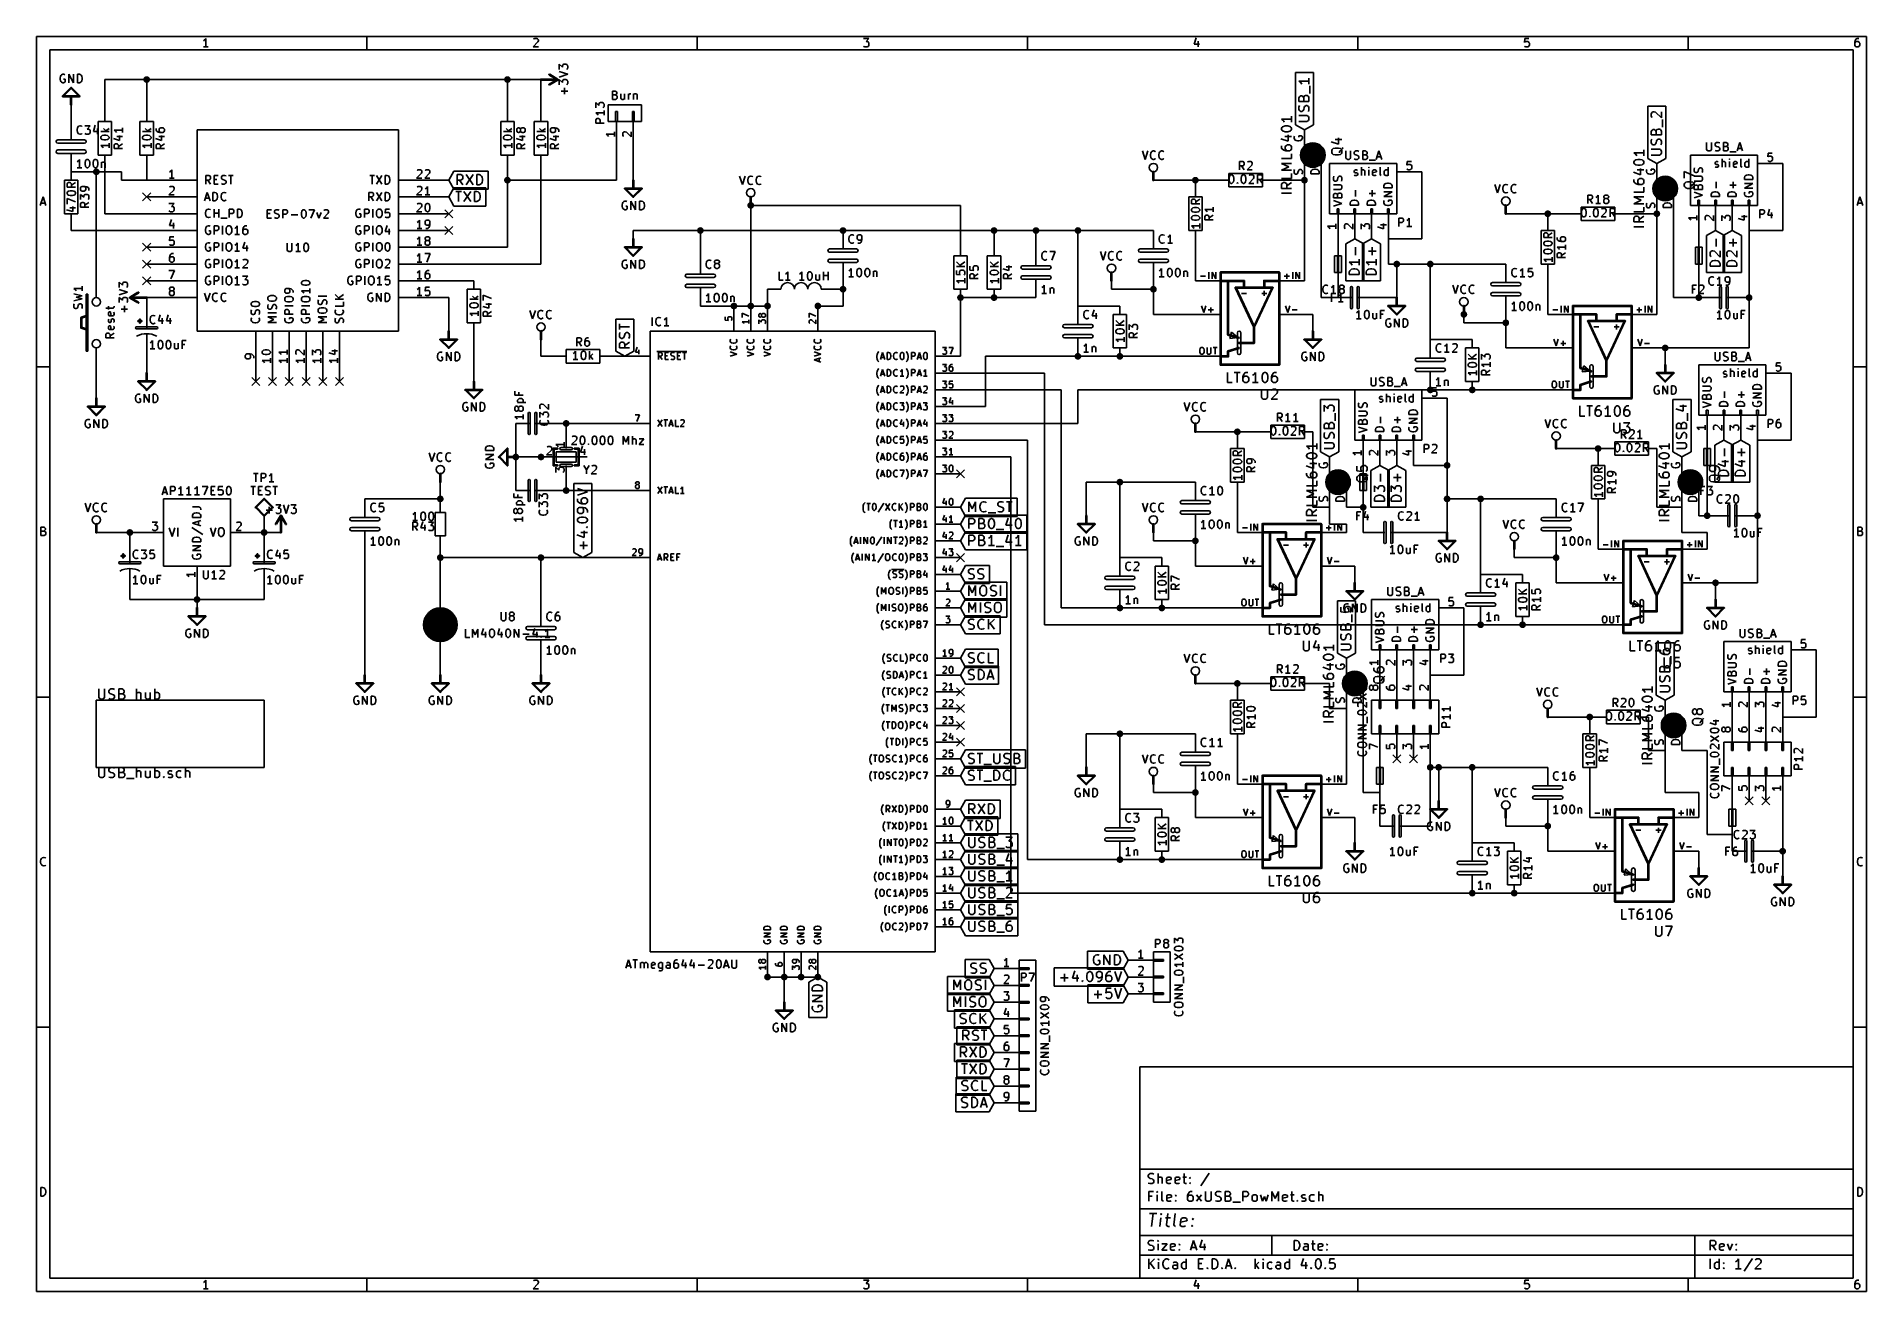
# Model space of a CAD drawing. Extents: x 10 to 287, y -200 to -10.
import ezdxf

# ---------------------------------------------------------------- set-up
doc = ezdxf.new("R2010")
doc.units = 0
doc.header["$MEASUREMENT"] = 0

msp = doc.modelspace()

# ---------------------------------------------------------------- linework, layer by layer
at = {"layer": 'Blue 2'}
for p, q in [((26.0604, -33.6804), (27.2796, -34.8996)), ((27.2796, -33.6804), (26.0604, -34.8996)), ((71.7804, -36.2204), (72.9996, -37.4396)), ((72.9996, -36.2204), (71.7804, -37.4396)), ((71.7804, -38.7604), (72.9996, -39.9796)), ((72.9996, -38.7604), (71.7804, -39.9796)), ((26.0604, -41.3004), (27.2796, -42.5196)), ((27.2796, -41.3004), (26.0604, -42.5196)), ((26.0604, -43.8404), (27.2796, -45.0596)), ((27.2796, -43.8404), (26.0604, -45.0596)), ((26.0604, -46.3804), (27.2796, -47.5996)), ((27.2796, -46.3804), (26.0604, -47.5996)), ((42.5704, -61.6204), (43.7896, -62.8396)), ((43.7896, -61.6204), (42.5704, -62.8396)), ((45.1104, -61.6204), (46.3296, -62.8396)), ((46.3296, -61.6204), (45.1104, -62.8396)), ((47.6504, -61.6204), (48.8696, -62.8396)), ((48.8696, -61.6204), (47.6504, -62.8396)), ((50.1904, -61.6204), (51.4096, -62.8396)), ((51.4096, -61.6204), (50.1904, -62.8396)), ((52.7304, -61.6204), (53.9496, -62.8396)), ((53.9496, -61.6204), (52.7304, -62.8396)), ((55.2704, -61.6204), (56.4896, -62.8396)), ((56.4896, -61.6204), (55.2704, -62.8396)), ((149.25, -75.5904), (150.47, -76.8096)), ((150.47, -75.5904), (149.25, -76.8096)), ((149.25, -88.2904), (150.47, -89.5096)), ((150.47, -88.2904), (149.25, -89.5096)), ((149.25, -108.61), (150.47, -109.83)), ((150.47, -108.61), (149.25, -109.83)), ((149.25, -111.15), (150.47, -112.37)), ((150.47, -111.15), (149.25, -112.37)), ((149.25, -113.69), (150.47, -114.91)), ((150.47, -113.69), (149.25, -114.91)), ((149.25, -116.23), (150.47, -117.45)), ((150.47, -116.23), (149.25, -117.45)), ((215.29, -118.77), (216.51, -119.99)), ((216.51, -118.77), (215.29, -119.99)), ((217.83, -118.77), (219.05, -119.99)), ((219.05, -118.77), (217.83, -119.99)), ((268.63, -125.12), (269.85, -126.34)), ((269.85, -125.12), (268.63, -126.34)), ((271.17, -125.12), (272.39, -126.34)), ((272.39, -125.12), (271.17, -126.34))]:
    msp.add_line(p, q, dxfattribs=at)
at = {"layer": 'Brown 2'}
for p, q in [((19.4056, -120.675), (19.4056, -121.92)), ((20.2946, -121.92), (20.2946, -120.675)), ((20.9296, -120.98), (21.0058, -120.828)), ((20.9296, -121.107), (20.9296, -120.98)), ((21.0058, -121.26), (20.9296, -121.107)), ((21.0058, -120.828), (21.082, -120.752)), ((21.082, -121.336), (21.0058, -121.26)), ((21.082, -120.752), (21.2344, -120.675)), ((21.2344, -121.412), (21.082, -121.336)), ((21.2344, -120.675), (21.59, -120.675)), ((21.5138, -121.488), (21.2344, -121.412)), ((21.6662, -121.539), (21.5138, -121.488)), ((21.59, -120.675), (21.8186, -120.752)), ((21.7424, -121.615), (21.6662, -121.539)), ((21.8186, -121.768), (21.7424, -121.615)), ((21.8186, -121.92), (21.8186, -121.768)), ((22.4536, -122.199), (22.4536, -120.675)), ((22.4536, -120.675), (22.9616, -120.675)), ((22.9616, -121.412), (22.4536, -121.412)), ((22.9616, -120.675), (23.114, -120.752)), ((23.114, -121.336), (22.9616, -121.412)), ((22.9616, -121.412), (23.1902, -121.488)), ((23.114, -120.752), (23.1902, -120.828)), ((23.1902, -121.26), (23.114, -121.336)), ((23.1902, -120.828), (23.2664, -120.98)), ((23.2664, -121.107), (23.1902, -121.26)), ((23.1902, -121.488), (23.2664, -121.539)), ((23.2664, -120.98), (23.2664, -121.107)), ((23.2664, -121.539), (23.3426, -121.691)), ((23.3426, -121.691), (23.3426, -121.92)), ((25.146, -122.199), (25.146, -120.675)), ((25.2222, -121.26), (25.146, -121.336)), ((25.3746, -121.183), (25.2222, -121.26)), ((25.5778, -121.183), (25.3746, -121.183)), ((25.7302, -121.26), (25.5778, -121.183)), ((25.8064, -121.412), (25.7302, -121.26)), ((25.8064, -122.199), (25.8064, -121.412)), ((26.5176, -121.183), (26.5176, -121.996)), ((27.178, -121.183), (27.178, -122.199)), ((27.8892, -122.199), (27.8892, -120.675)), ((27.8892, -121.26), (28.0416, -121.183)), ((28.0416, -121.183), (28.321, -121.183)), ((28.321, -121.183), (28.4734, -121.26)), ((28.4734, -121.26), (28.5496, -121.336)), ((28.5496, -121.336), (28.6258, -121.488)), ((28.6258, -121.488), (28.6258, -121.92)), ((29.9212, -121.412), (29.9974, -121.26)), ((29.9212, -121.488), (29.9212, -121.412)), ((29.9974, -121.615), (29.9212, -121.488)), ((29.9974, -121.26), (30.1498, -121.183)), ((30.1498, -121.691), (29.9974, -121.615)), ((30.1498, -121.183), (30.3784, -121.183)), ((30.3784, -121.691), (30.1498, -121.691)), ((30.3784, -121.183), (30.5054, -121.26)), ((30.5054, -121.768), (30.3784, -121.691)), ((30.5816, -121.92), (30.5054, -121.768)), ((31.1658, -121.488), (31.242, -121.336)), ((31.1658, -121.92), (31.1658, -121.488)), ((31.242, -121.336), (31.3182, -121.26)), ((31.3182, -121.26), (31.4706, -121.183)), ((31.4706, -121.183), (31.75, -121.183)), ((31.75, -121.183), (31.9024, -121.26)), ((32.5374, -122.199), (32.5374, -120.675)), ((32.6136, -121.26), (32.5374, -121.336)), ((32.766, -121.183), (32.6136, -121.26)), ((32.9692, -121.183), (32.766, -121.183)), ((33.1216, -121.26), (32.9692, -121.183)), ((33.1978, -121.412), (33.1216, -121.26)), ((33.1978, -122.199), (33.1978, -121.412)), ((19.4056, -121.92), (19.4818, -122.047)), ((19.4818, -122.047), (19.558, -122.123)), ((19.558, -122.123), (19.7104, -122.199)), ((19.7104, -122.199), (19.9898, -122.199)), ((19.9898, -122.199), (20.1422, -122.123)), ((20.1422, -122.123), (20.2184, -122.047)), ((20.2184, -122.047), (20.2946, -121.92)), ((20.9296, -122.123), (21.1582, -122.199)), ((21.1582, -122.199), (21.5138, -122.199)), ((21.5138, -122.199), (21.6662, -122.123)), ((21.6662, -122.123), (21.7424, -122.047)), ((21.7424, -122.047), (21.8186, -121.92)), ((23.0378, -122.199), (22.4536, -122.199)), ((23.1902, -122.123), (23.0378, -122.199)), ((23.2664, -122.047), (23.1902, -122.123)), ((23.3426, -121.92), (23.2664, -122.047)), ((23.622, -122.352), (24.7904, -122.352)), ((26.5176, -121.996), (26.5938, -122.123)), ((26.5938, -122.123), (26.7462, -122.199)), ((26.7462, -122.199), (26.9494, -122.199)), ((26.9494, -122.199), (27.1018, -122.123)), ((27.1018, -122.123), (27.178, -122.047)), ((28.0416, -122.199), (27.8892, -122.123)), ((28.321, -122.199), (28.0416, -122.199)), ((28.4734, -122.123), (28.321, -122.199)), ((28.5496, -122.047), (28.4734, -122.123)), ((28.6258, -121.92), (28.5496, -122.047)), ((29.1846, -122.123), (29.2608, -122.047)), ((29.2608, -122.199), (29.1846, -122.123)), ((29.2608, -122.047), (29.337, -122.123)), ((29.2608, -122.047), (29.2608, -122.199)), ((29.337, -122.123), (29.2608, -122.199)), ((29.9212, -122.123), (30.0736, -122.199)), ((30.0736, -122.199), (30.3784, -122.199)), ((30.3784, -122.199), (30.5054, -122.123)), ((30.5054, -122.123), (30.5816, -121.996)), ((30.5816, -121.996), (30.5816, -121.92)), ((31.242, -122.047), (31.1658, -121.92)), ((31.3182, -122.123), (31.242, -122.047)), ((31.4706, -122.199), (31.3182, -122.123)), ((31.75, -122.199), (31.4706, -122.199)), ((31.9024, -122.123), (31.75, -122.199))]:
    msp.add_line(p, q, dxfattribs=at)
at = {"layer": 'Cyan 2'}
for p, q in [((13.6144, -16.0274), (13.5636, -16.256)), ((13.5636, -16.256), (13.5636, -16.4338)), ((13.5636, -16.4338), (13.6144, -16.6878)), ((13.6652, -15.9004), (13.6144, -16.0274)), ((13.7922, -15.7734), (13.6652, -15.9004)), ((13.97, -15.7226), (13.7922, -15.7734)), ((14.1478, -15.7226), (13.97, -15.7226)), ((14.3256, -16.4338), (14.097, -16.4338)), ((14.2748, -15.7734), (14.1478, -15.7226)), ((14.3256, -16.8656), (14.3256, -16.4338)), ((14.8844, -16.9926), (14.8844, -15.7226)), ((14.8844, -15.7226), (15.5956, -16.9926)), ((15.5956, -16.9926), (15.5956, -15.7226)), ((16.2052, -16.9926), (16.2052, -15.7226)), ((16.2052, -15.7226), (16.51, -15.7226)), ((16.51, -15.7226), (16.6878, -15.7734)), ((16.6878, -15.7734), (16.8148, -15.9004)), ((16.8148, -15.9004), (16.8656, -16.0274)), ((16.8656, -16.0274), (16.9164, -16.256)), ((16.9164, -16.4338), (16.8656, -16.6878)), ((16.9164, -16.256), (16.9164, -16.4338)), ((89.1286, -14.986), (89.1286, -14.1986)), ((89.1286, -14.1986), (89.6112, -14.6304)), ((90.3986, -15.7226), (89.1286, -15.2908)), ((89.1286, -16.129), (90.3986, -15.7226)), ((89.1286, -17.2974), (89.1286, -16.51)), ((89.1286, -16.51), (89.6112, -16.9418)), ((89.6112, -14.4272), (89.662, -14.3256)), ((89.6112, -14.6304), (89.6112, -14.4272)), ((89.662, -14.3256), (89.7128, -14.2494)), ((89.662, -16.637), (89.7128, -16.5608)), ((89.7128, -14.2494), (89.8398, -14.1986)), ((89.7128, -16.5608), (89.8398, -16.51)), ((89.8398, -14.1986), (90.1446, -14.1986)), ((89.8398, -16.51), (90.1446, -16.51)), ((90.1446, -14.1986), (90.2716, -14.2494)), ((90.1446, -16.51), (90.2716, -16.5608)), ((90.2716, -14.2494), (90.3224, -14.3256)), ((90.3224, -14.9098), (90.2716, -14.986)), ((90.2716, -16.5608), (90.3224, -16.637)), ((90.3224, -14.3256), (90.3986, -14.4272)), ((90.3986, -14.8082), (90.3224, -14.9098)), ((90.3986, -14.4272), (90.3986, -14.8082)), ((13.6144, -16.6878), (13.6652, -16.7894)), ((13.6652, -16.7894), (13.7922, -16.9164)), ((13.7922, -16.9164), (13.97, -16.9926)), ((13.97, -16.9926), (14.097, -16.9926)), ((14.097, -16.9926), (14.2748, -16.9164)), ((14.2748, -16.9164), (14.3256, -16.8656)), ((16.51, -16.9926), (16.2052, -16.9926)), ((16.6878, -16.9164), (16.51, -16.9926)), ((16.8148, -16.7894), (16.6878, -16.9164)), ((16.8656, -16.6878), (16.8148, -16.7894)), ((90.3986, -18.2626), (89.4334, -18.2626)), ((89.6112, -16.7386), (89.662, -16.637)), ((89.6112, -16.9418), (89.6112, -16.7386)), ((89.916, -18.7452), (89.916, -17.78)), ((90.3224, -17.2212), (90.2716, -17.2974)), ((90.3224, -16.637), (90.3986, -16.7386)), ((90.3986, -17.1196), (90.3224, -17.2212)), ((90.3986, -16.7386), (90.3986, -17.1196)), ((97.1804, -19.5326), (97.1804, -18.2626)), ((97.1804, -18.2626), (97.6122, -18.2626)), ((97.6122, -18.8468), (97.1804, -18.8468)), ((97.6122, -18.2626), (97.7138, -18.3134)), ((97.7138, -18.796), (97.6122, -18.8468)), ((97.6122, -18.8468), (97.79, -18.923)), ((97.7138, -18.3134), (97.79, -18.3642)), ((97.79, -18.7452), (97.7138, -18.796)), ((97.79, -18.3642), (97.8408, -18.4912)), ((97.8408, -18.6182), (97.79, -18.7452)), ((97.79, -18.923), (97.8408, -18.9738)), ((97.8408, -18.4912), (97.8408, -18.6182)), ((97.8408, -18.9738), (97.8916, -19.1008)), ((97.8916, -19.2786), (97.8408, -19.4056)), ((97.8916, -19.1008), (97.8916, -19.2786)), ((98.4504, -18.669), (98.4504, -19.3294)), ((98.4504, -19.3294), (98.5012, -19.4564)), ((98.9838, -18.669), (98.9838, -19.5326)), ((99.5934, -19.5326), (99.5934, -18.669)), ((99.5934, -18.923), (99.6442, -18.796)), ((99.6442, -18.796), (99.7204, -18.7452)), ((99.7204, -18.7452), (99.822, -18.669)), ((99.822, -18.669), (99.949, -18.669)), ((100.381, -18.669), (100.381, -19.5326)), ((100.381, -18.796), (100.432, -18.7452)), ((100.432, -18.7452), (100.559, -18.669)), ((100.559, -18.669), (100.736, -18.669)), ((100.736, -18.669), (100.863, -18.7452)), ((100.863, -18.7452), (100.914, -18.8468)), ((100.914, -18.8468), (100.914, -19.5326)), ((94.6404, -20.7772), (94.6404, -19.9898)), ((94.6404, -19.9898), (95.123, -20.4216)), ((95.9104, -21.5646), (94.6404, -21.5646)), ((94.6404, -21.5646), (94.8182, -21.6916)), ((94.8182, -21.6916), (94.9452, -21.8186)), ((94.9452, -21.8186), (94.996, -21.9202)), ((95.123, -20.2184), (95.1738, -20.1168)), ((95.123, -20.4216), (95.123, -20.2184)), ((95.1738, -20.1168), (95.2246, -20.0406)), ((95.2246, -20.0406), (95.3516, -19.9898)), ((95.3516, -19.9898), (95.6564, -19.9898)), ((95.6564, -19.9898), (95.7834, -20.0406)), ((95.7834, -20.0406), (95.8342, -20.1168)), ((95.8342, -20.701), (95.7834, -20.7772)), ((95.8342, -20.1168), (95.9104, -20.2184)), ((95.9104, -20.5994), (95.8342, -20.701)), ((95.9104, -20.2184), (95.9104, -20.5994)), ((95.9104, -21.209), (95.9104, -21.9202)), ((97.663, -19.5326), (97.1804, -19.5326)), ((97.79, -19.4564), (97.663, -19.5326)), ((97.8408, -19.4056), (97.79, -19.4564)), ((98.5012, -19.4564), (98.6282, -19.5326)), ((98.6282, -19.5326), (98.806, -19.5326)), ((98.806, -19.5326), (98.933, -19.4564)), ((98.933, -19.4564), (98.9838, -19.4056)), ((199.974, -22.0726), (199.974, -22.9616)), ((16.129, -24.0538), (16.1798, -23.8252)), ((16.129, -24.2316), (16.129, -24.0538)), ((16.1798, -24.4856), (16.129, -24.2316)), ((16.1798, -23.8252), (16.2306, -23.6982)), ((16.2306, -24.5872), (16.1798, -24.4856)), ((16.2306, -23.6982), (16.3576, -23.5712)), ((16.3576, -24.7142), (16.2306, -24.5872)), ((16.3576, -23.5712), (16.5354, -23.5204)), ((16.5354, -24.7904), (16.3576, -24.7142)), ((16.5354, -23.5204), (16.6624, -23.5204)), ((16.6624, -24.7904), (16.5354, -24.7904)), ((16.6624, -23.5204), (16.8402, -23.5712)), ((16.8402, -24.7142), (16.6624, -24.7904)), ((16.8402, -23.5712), (16.891, -23.622)), ((16.891, -24.6634), (16.8402, -24.7142)), ((17.3228, -23.5204), (18.1102, -23.5204)), ((17.399, -24.7142), (17.3228, -24.6634)), ((17.5006, -24.7904), (17.399, -24.7142)), ((17.8816, -24.7904), (17.5006, -24.7904)), ((18.1102, -23.5204), (17.6784, -24.003)), ((17.6784, -24.003), (17.8816, -24.003)), ((17.8816, -24.003), (17.9832, -24.0538)), ((17.9832, -24.7142), (17.8816, -24.7904)), ((17.9832, -24.0538), (18.0594, -24.1046)), ((18.0594, -24.6634), (17.9832, -24.7142)), ((18.0594, -24.1046), (18.1102, -24.2316)), ((18.1102, -24.5364), (18.0594, -24.6634)), ((18.1102, -24.2316), (18.1102, -24.5364)), ((18.8976, -23.4442), (18.6182, -24.3586)), ((18.6182, -24.3586), (19.3802, -24.3586)), ((19.2024, -23.9268), (19.2024, -24.7904)), ((20.9804, -24.384), (19.7104, -24.384)), ((20.1168, -23.9014), (20.5994, -24.384)), ((20.4978, -24.257), (20.9804, -23.9014)), ((23.0124, -24.1554), (21.7424, -24.1554)), ((21.7424, -24.1554), (21.9202, -24.2824)), ((21.9202, -24.2824), (22.0472, -24.4094)), ((22.0472, -24.4094), (22.098, -24.511)), ((23.0124, -23.7998), (23.0124, -24.511)), ((27.3304, -24.384), (26.0604, -24.384)), ((26.4668, -23.9014), (26.9494, -24.384)), ((26.8478, -24.257), (27.3304, -23.9014)), ((28.0924, -23.9268), (28.0924, -24.1554)), ((28.0924, -24.1554), (28.1432, -24.2824)), ((28.1432, -24.2824), (28.194, -24.3332)), ((28.194, -24.3332), (28.3972, -24.4602)), ((28.3972, -24.4602), (28.6258, -24.511)), ((28.6258, -23.9268), (28.575, -24.0284)), ((28.575, -24.0284), (28.575, -24.2824)), ((28.575, -24.2824), (28.6258, -24.4094)), ((28.6766, -23.8506), (28.6258, -23.9268)), ((28.6258, -24.4094), (28.6766, -24.4602)), ((28.6258, -24.511), (29.1084, -24.511)), ((28.8036, -23.7998), (28.6766, -23.8506)), ((28.6766, -24.4602), (28.8036, -24.511)), ((29.1084, -23.7998), (28.8036, -23.7998)), ((29.2354, -23.8506), (29.1084, -23.7998)), ((29.1084, -24.511), (29.2354, -24.4602)), ((29.2862, -23.9268), (29.2354, -23.8506)), ((29.2354, -24.4602), (29.2862, -24.4094)), ((29.3624, -24.0284), (29.2862, -23.9268)), ((29.2862, -24.4094), (29.3624, -24.2824)), ((29.3624, -24.2824), (29.3624, -24.0284)), ((81.9404, -24.384), (80.6704, -24.384)), ((81.0768, -23.9014), (81.5594, -24.384)), ((81.4578, -24.257), (81.9404, -23.9014)), ((82.7024, -24.0284), (82.7532, -23.9268)), ((82.7024, -24.2824), (82.7024, -24.0284)), ((82.7532, -24.4094), (82.7024, -24.2824)), ((82.7532, -23.9268), (82.804, -23.8506)), ((82.804, -24.4602), (82.7532, -24.4094)), ((82.804, -23.8506), (82.931, -23.7998)), ((82.931, -24.511), (82.804, -24.4602)), ((82.931, -23.7998), (83.0072, -23.7998)), ((83.0072, -24.511), (82.931, -24.511)), ((83.0072, -23.7998), (83.1088, -23.8506)), ((83.1088, -24.4602), (83.0072, -24.511)), ((83.1088, -23.8506), (83.185, -23.9268)), ((83.185, -24.4094), (83.1088, -24.4602)), ((83.185, -23.9268), (83.2358, -24.0284)), ((83.2358, -24.2824), (83.185, -24.4094)), ((83.2866, -23.9268), (83.2358, -24.0284)), ((83.2358, -24.0284), (83.2358, -24.2824)), ((83.2358, -24.2824), (83.2866, -24.4094)), ((83.3628, -23.8506), (83.2866, -23.9268)), ((83.2866, -24.4094), (83.3628, -24.4602)), ((83.4898, -23.7998), (83.3628, -23.8506)), ((83.3628, -24.4602), (83.4898, -24.511)), ((83.7184, -23.7998), (83.4898, -23.7998)), ((83.4898, -24.511), (83.7184, -24.511)), ((83.8454, -23.8506), (83.7184, -23.7998)), ((83.7184, -24.511), (83.8454, -24.4602)), ((83.8962, -23.9268), (83.8454, -23.8506)), ((83.8454, -24.4602), (83.8962, -24.4094)), ((83.9724, -24.0284), (83.8962, -23.9268)), ((83.8962, -24.4094), (83.9724, -24.2824)), ((83.9724, -24.2824), (83.9724, -24.0284)), ((87.0204, -24.384), (85.7504, -24.384)), ((86.1568, -23.9014), (86.6394, -24.384)), ((86.5378, -24.257), (87.0204, -23.9014)), ((87.8332, -23.9268), (87.7824, -24.0284)), ((87.7824, -24.0284), (87.7824, -24.2824)), ((87.7824, -24.2824), (87.8332, -24.4094)), ((87.884, -23.8506), (87.8332, -23.9268)), ((87.8332, -24.4094), (87.884, -24.4602)), ((88.011, -23.7998), (87.884, -23.8506)), ((87.884, -24.4602), (88.011, -24.511)), ((88.4936, -23.7998), (88.011, -23.7998)), ((88.011, -24.511), (88.3158, -24.511)), ((88.4428, -23.8506), (88.3158, -23.7998)), ((88.3158, -24.511), (88.4428, -24.4602)), ((88.4936, -23.9268), (88.4428, -23.8506)), ((88.4428, -24.4602), (88.4936, -24.4094)), ((88.7476, -23.8506), (88.4936, -23.7998)), ((88.5698, -24.0284), (88.4936, -23.9268)), ((88.4936, -24.4094), (88.5698, -24.2824)), ((88.5698, -24.2824), (88.5698, -24.0284)), ((88.9254, -23.9776), (88.7476, -23.8506)), ((88.9762, -24.0284), (88.9254, -23.9776)), ((89.0524, -24.1554), (88.9762, -24.0284)), ((89.0524, -24.4094), (89.0524, -24.1554)), ((94.6404, -22.6568), (94.6912, -22.5298)), ((94.6404, -23.1394), (94.6404, -22.6568)), ((95.9104, -23.1394), (94.6404, -23.1394)), ((94.6912, -22.5298), (94.742, -22.479)), ((94.742, -22.479), (94.869, -22.4282)), ((94.869, -22.4282), (95.0468, -22.4282)), ((95.0468, -22.4282), (95.1738, -22.479)), ((95.1738, -22.479), (95.2246, -22.5298)), ((95.2246, -22.5298), (95.3008, -22.6568)), ((95.3008, -22.6568), (95.3008, -23.1394)), ((199.974, -22.5044), (198.45, -22.5044)), ((198.45, -22.5044), (198.679, -22.6568)), ((198.45, -23.9014), (198.526, -23.749)), ((198.45, -24.0284), (198.45, -23.9014)), ((198.526, -24.1808), (198.45, -24.0284)), ((198.526, -23.749), (198.603, -23.6728)), ((198.603, -24.257), (198.526, -24.1808)), ((198.603, -23.6728), (198.755, -23.5966)), ((198.755, -24.3332), (198.603, -24.257)), ((198.679, -22.6568), (198.806, -22.8092)), ((198.755, -23.5966), (199.034, -23.5204)), ((199.034, -24.4094), (198.755, -24.3332)), ((198.806, -22.8092), (198.882, -22.9616)), ((199.034, -23.5204), (199.39, -23.5204)), ((199.39, -24.4094), (199.034, -24.4094)), ((199.39, -23.5204), (199.695, -23.5966)), ((199.695, -24.3332), (199.39, -24.4094)), ((199.466, -25.8572), (199.466, -24.892)), ((199.695, -23.5966), (199.822, -23.6728)), ((199.822, -24.257), (199.695, -24.3332)), ((199.822, -23.6728), (199.898, -23.749)), ((199.898, -24.1808), (199.822, -24.257)), ((199.898, -23.749), (199.974, -23.9014)), ((199.974, -24.0284), (199.898, -24.1808)), ((199.974, -23.9014), (199.974, -24.0284)), ((19.7104, -25.2476), (19.7612, -25.1206)), ((19.7104, -25.3746), (19.7104, -25.2476)), ((19.7612, -25.4762), (19.7104, -25.3746)), ((20.9804, -26.5176), (19.7104, -26.5176)), ((19.7104, -26.5176), (19.8882, -26.6446)), ((19.7612, -25.1206), (19.812, -25.0698)), ((19.812, -25.5524), (19.7612, -25.4762)), ((19.812, -25.0698), (19.939, -24.9936)), ((19.939, -25.6032), (19.812, -25.5524)), ((19.8882, -26.6446), (20.0152, -26.7716)), ((19.939, -24.9936), (20.193, -24.9428)), ((20.193, -25.654), (19.939, -25.6032)), ((20.0152, -26.7716), (20.066, -26.8732)), ((20.193, -24.9428), (20.4978, -24.9428)), ((20.4978, -25.654), (20.193, -25.654)), ((20.4978, -24.9428), (20.7264, -24.9936)), ((20.7264, -25.6032), (20.4978, -25.654)), ((20.7264, -24.9936), (20.8534, -25.0698)), ((20.8534, -25.5524), (20.7264, -25.6032)), ((20.8534, -25.0698), (20.9042, -25.1206)), ((20.9042, -25.4762), (20.8534, -25.5524)), ((20.9042, -25.1206), (20.9804, -25.2476)), ((20.9804, -25.3746), (20.9042, -25.4762)), ((20.9804, -25.2476), (20.9804, -25.3746)), ((20.9804, -26.162), (20.9804, -26.8732)), ((21.6662, -25.4508), (22.5806, -25.7302)), ((21.7424, -26.4668), (21.7932, -26.3398)), ((21.7424, -26.9494), (21.7424, -26.4668)), ((23.0124, -26.9494), (21.7424, -26.9494)), ((21.7932, -26.3398), (21.844, -26.289)), ((21.844, -26.289), (21.971, -26.2382)), ((21.971, -26.2382), (22.1488, -26.2382)), ((22.1488, -25.146), (23.0124, -25.146)), ((22.1488, -26.2382), (22.2758, -26.289)), ((22.2758, -26.289), (22.3266, -26.3398)), ((22.3266, -26.3398), (22.4028, -26.4668)), ((23.0124, -26.2382), (22.4028, -26.6446)), ((22.4028, -26.4668), (22.4028, -26.9494)), ((22.5806, -25.7302), (22.5806, -24.9682)), ((26.0604, -25.2476), (26.1112, -25.1206)), ((26.0604, -25.3746), (26.0604, -25.2476)), ((26.1112, -25.4762), (26.0604, -25.3746)), ((27.3304, -26.5176), (26.0604, -26.5176)), ((26.0604, -26.5176), (26.2382, -26.6446)), ((26.1112, -25.1206), (26.162, -25.0698)), ((26.162, -25.5524), (26.1112, -25.4762)), ((26.162, -25.0698), (26.289, -24.9936)), ((26.289, -25.6032), (26.162, -25.5524)), ((26.2382, -26.6446), (26.3652, -26.7716)), ((26.289, -24.9936), (26.543, -24.9428)), ((26.543, -25.654), (26.289, -25.6032)), ((26.3652, -26.7716), (26.416, -26.8732)), ((26.543, -24.9428), (26.8478, -24.9428)), ((26.8478, -25.654), (26.543, -25.654)), ((26.8478, -24.9428), (27.0764, -24.9936)), ((27.0764, -25.6032), (26.8478, -25.654)), ((27.0764, -24.9936), (27.2034, -25.0698)), ((27.2034, -25.5524), (27.0764, -25.6032)), ((27.2034, -25.0698), (27.2542, -25.1206)), ((27.2542, -25.4762), (27.2034, -25.5524)), ((27.2542, -25.1206), (27.3304, -25.2476)), ((27.3304, -25.3746), (27.2542, -25.4762)), ((27.3304, -25.2476), (27.3304, -25.3746)), ((27.3304, -26.162), (27.3304, -26.8732)), ((28.0162, -25.4508), (28.9306, -25.7302)), ((28.0924, -26.4668), (28.1432, -26.3398)), ((28.0924, -26.9494), (28.0924, -26.4668)), ((29.3624, -26.9494), (28.0924, -26.9494)), ((28.1432, -26.3398), (28.194, -26.289)), ((28.194, -26.289), (28.321, -26.2382)), ((28.321, -26.2382), (28.4988, -26.2382)), ((28.4988, -25.146), (29.3624, -25.146)), ((28.4988, -26.2382), (28.6258, -26.289)), ((28.6258, -26.289), (28.6766, -26.3398)), ((28.6766, -26.3398), (28.7528, -26.4668)), ((29.3624, -26.2382), (28.7528, -26.6446)), ((28.7528, -26.4668), (28.7528, -26.9494)), ((28.9306, -25.7302), (28.9306, -24.9682)), ((80.6704, -25.2476), (80.7212, -25.1206)), ((80.6704, -25.3746), (80.6704, -25.2476)), ((80.7212, -25.4762), (80.6704, -25.3746)), ((81.9404, -26.5176), (80.6704, -26.5176)), ((80.6704, -26.5176), (80.8482, -26.6446)), ((80.7212, -25.1206), (80.772, -25.0698)), ((80.772, -25.5524), (80.7212, -25.4762)), ((80.772, -25.0698), (80.899, -24.9936)), ((80.899, -25.6032), (80.772, -25.5524)), ((80.8482, -26.6446), (80.9752, -26.7716)), ((80.899, -24.9936), (81.153, -24.9428)), ((81.153, -25.654), (80.899, -25.6032)), ((80.9752, -26.7716), (81.026, -26.8732)), ((81.153, -24.9428), (81.4578, -24.9428)), ((81.4578, -25.654), (81.153, -25.654)), ((81.4578, -24.9428), (81.6864, -24.9936)), ((81.6864, -25.6032), (81.4578, -25.654)), ((81.6864, -24.9936), (81.8134, -25.0698)), ((81.8134, -25.5524), (81.6864, -25.6032)), ((81.8134, -25.0698), (81.8642, -25.1206)), ((81.8642, -25.4762), (81.8134, -25.5524)), ((81.8642, -25.1206), (81.9404, -25.2476)), ((81.9404, -25.3746), (81.8642, -25.4762)), ((81.9404, -25.2476), (81.9404, -25.3746)), ((81.9404, -26.162), (81.9404, -26.8732)), ((82.6262, -25.4508), (83.5406, -25.7302)), ((82.7024, -26.4668), (82.7532, -26.3398)), ((82.7024, -26.9494), (82.7024, -26.4668)), ((83.9724, -26.9494), (82.7024, -26.9494)), ((82.7532, -26.3398), (82.804, -26.289)), ((82.804, -26.289), (82.931, -26.2382)), ((82.931, -26.2382), (83.1088, -26.2382)), ((83.1088, -25.146), (83.9724, -25.146)), ((83.1088, -26.2382), (83.2358, -26.289)), ((83.2358, -26.289), (83.2866, -26.3398)), ((83.2866, -26.3398), (83.3628, -26.4668)), ((83.9724, -26.2382), (83.3628, -26.6446)), ((83.3628, -26.4668), (83.3628, -26.9494)), ((83.5406, -25.7302), (83.5406, -24.9682)), ((85.7504, -25.2476), (85.8012, -25.1206)), ((85.7504, -25.3746), (85.7504, -25.2476)), ((85.8012, -25.4762), (85.7504, -25.3746)), ((87.0204, -26.5176), (85.7504, -26.5176)), ((85.7504, -26.5176), (85.9282, -26.6446)), ((85.8012, -25.1206), (85.852, -25.0698)), ((85.852, -25.5524), (85.8012, -25.4762)), ((85.852, -25.0698), (85.979, -24.9936)), ((85.979, -25.6032), (85.852, -25.5524)), ((85.9282, -26.6446), (86.0552, -26.7716)), ((85.979, -24.9936), (86.233, -24.9428)), ((86.233, -25.654), (85.979, -25.6032)), ((86.0552, -26.7716), (86.106, -26.8732)), ((86.233, -24.9428), (86.5378, -24.9428)), ((86.5378, -25.654), (86.233, -25.654)), ((86.5378, -24.9428), (86.7664, -24.9936)), ((86.7664, -25.6032), (86.5378, -25.654)), ((86.7664, -24.9936), (86.8934, -25.0698)), ((86.8934, -25.5524), (86.7664, -25.6032)), ((86.8934, -25.0698), (86.9442, -25.1206)), ((86.9442, -25.4762), (86.8934, -25.5524)), ((86.9442, -25.1206), (87.0204, -25.2476)), ((87.0204, -25.3746), (86.9442, -25.4762)), ((87.0204, -25.2476), (87.0204, -25.3746)), ((87.0204, -26.162), (87.0204, -26.8732)), ((87.7062, -25.4508), (88.6206, -25.7302)), ((87.7824, -26.4668), (87.8332, -26.3398)), ((87.7824, -26.9494), (87.7824, -26.4668)), ((89.0524, -26.9494), (87.7824, -26.9494)), ((87.8332, -26.3398), (87.884, -26.289)), ((87.884, -26.289), (88.011, -26.2382)), ((88.011, -26.2382), (88.1888, -26.2382)), ((88.1888, -25.146), (89.0524, -25.146)), ((88.1888, -26.2382), (88.3158, -26.289)), ((88.3158, -26.289), (88.3666, -26.3398)), ((88.3666, -26.3398), (88.4428, -26.4668)), ((89.0524, -26.2382), (88.4428, -26.6446)), ((88.4428, -26.4668), (88.4428, -26.9494)), ((88.6206, -25.7302), (88.6206, -24.9682)), ((177.394, -27.3304), (177.8, -28.6004)), ((177.8, -28.6004), (178.232, -27.3304)), ((178.613, -27.8638), (178.664, -27.6352)), ((178.664, -27.6352), (178.714, -27.5082)), ((178.714, -27.5082), (178.841, -27.3812)), ((178.841, -27.3812), (179.019, -27.3304)), ((179.019, -27.3304), (179.146, -27.3304)), ((179.146, -27.3304), (179.324, -27.3812)), ((179.324, -27.3812), (179.375, -27.432)), ((179.883, -27.8638), (179.934, -27.6352)), ((179.934, -27.6352), (179.984, -27.5082)), ((179.984, -27.5082), (180.111, -27.3812)), ((180.111, -27.3812), (180.289, -27.3304)), ((180.289, -27.3304), (180.416, -27.3304)), ((180.416, -27.3304), (180.594, -27.3812)), ((180.594, -27.3812), (180.645, -27.432)), ((198.374, -25.4762), (199.466, -25.8572)), ((198.45, -26.5684), (198.45, -26.8478)), ((198.45, -26.8478), (198.526, -27.0002)), ((198.526, -27.0002), (198.603, -27.0764)), ((198.603, -27.0764), (198.806, -27.2288)), ((198.806, -27.2288), (199.111, -27.305)), ((198.958, -25.1206), (199.974, -25.1206)), ((199.111, -26.5684), (199.034, -26.7208)), ((199.034, -26.7208), (199.034, -27.0002)), ((199.034, -27.0002), (199.111, -27.1526)), ((199.187, -26.4922), (199.111, -26.5684)), ((199.111, -27.1526), (199.187, -27.2288)), ((199.111, -27.305), (199.695, -27.305)), ((199.314, -26.416), (199.187, -26.4922)), ((199.187, -27.2288), (199.314, -27.305)), ((199.695, -26.416), (199.314, -26.416)), ((199.822, -26.4922), (199.695, -26.416)), ((199.695, -27.305), (199.822, -27.2288)), ((199.898, -26.5684), (199.822, -26.4922)), ((199.822, -27.2288), (199.898, -27.1526)), ((199.974, -26.7208), (199.898, -26.5684)), ((199.898, -27.1526), (199.974, -27.0002)), ((199.974, -27.0002), (199.974, -26.7208)), ((200.406, -25.0698), (200.355, -25.1968)), ((200.355, -25.1968), (200.355, -25.3746)), ((200.355, -25.3746), (200.406, -25.5524)), ((200.406, -25.5524), (200.533, -25.6794)), ((200.533, -25.6794), (200.66, -25.7302)), ((200.66, -25.7302), (200.889, -25.781)), ((200.889, -25.781), (201.066, -25.781)), ((201.498, -25.019), (201.066, -25.019)), ((201.066, -25.019), (201.066, -25.2476)), ((201.066, -25.781), (201.32, -25.7302)), ((201.32, -25.7302), (201.422, -25.6794)), ((201.422, -25.6794), (201.549, -25.5524)), ((201.549, -25.0698), (201.498, -25.019)), ((201.625, -25.2476), (201.549, -25.0698)), ((201.549, -25.5524), (201.625, -25.3746)), ((201.625, -25.3746), (201.625, -25.2476)), ((205.994, -25.9334), (207.086, -26.3144)), ((206.07, -27.2542), (206.146, -27.1018)), ((206.07, -27.5336), (206.07, -27.2542)), ((206.146, -27.686), (206.07, -27.5336)), ((206.146, -27.1018), (206.299, -26.9494)), ((206.299, -27.8384), (206.146, -27.686)), ((206.299, -26.9494), (206.578, -26.8986)), ((206.578, -25.5778), (207.594, -25.5778)), ((206.578, -26.8986), (207.086, -26.8986)), ((207.086, -26.3144), (207.086, -25.3492)), ((207.086, -26.8986), (207.391, -26.9494)), ((207.315, -27.3304), (207.239, -27.4574)), ((207.239, -27.4574), (207.239, -27.6098)), ((207.518, -27.1018), (207.315, -27.3304)), ((207.391, -26.9494), (207.518, -27.1018)), ((207.518, -27.686), (207.391, -27.8384)), ((207.67, -26.9494), (207.518, -27.1018)), ((207.518, -27.1018), (207.594, -27.2542)), ((207.594, -27.5336), (207.518, -27.686)), ((207.594, -27.2542), (207.594, -27.5336)), ((207.747, -26.8224), (207.67, -26.9494)), ((208.204, -27.3304), (208.204, -28.3464)), ((208.915, -28.3464), (208.915, -27.3304)), ((209.474, -27.559), (209.525, -27.432)), ((209.474, -27.686), (209.474, -27.559)), ((209.525, -27.813), (209.474, -27.686)), ((209.525, -27.432), (209.575, -27.3812)), ((209.575, -27.3812), (209.702, -27.3304)), ((209.702, -27.3304), (210.007, -27.3304)), ((210.007, -27.3304), (210.185, -27.3812)), ((210.744, -28.6004), (210.744, -27.3304)), ((210.744, -27.3304), (211.176, -27.3304)), ((211.176, -27.3304), (211.277, -27.3812)), ((211.277, -27.3812), (211.353, -27.432)), ((211.353, -27.432), (211.404, -27.559)), ((211.404, -27.686), (211.353, -27.813)), ((211.404, -27.559), (211.404, -27.686)), ((212.801, -28.6004), (213.208, -27.3304)), ((213.208, -27.3304), (213.639, -28.6004)), ((253.314, -27.5844), (251.79, -27.5844)), ((251.79, -27.5844), (252.019, -27.7368)), ((253.314, -27.1526), (253.314, -28.0416)), ((262.814, -26.0604), (262.814, -27.0764)), ((262.814, -27.0764), (262.865, -27.2034)), ((262.865, -27.2034), (262.941, -27.2542)), ((262.941, -27.2542), (263.042, -27.3304)), ((263.042, -27.3304), (263.296, -27.3304)), ((263.296, -27.3304), (263.423, -27.2542)), ((263.423, -27.2542), (263.474, -27.2034)), ((263.474, -27.2034), (263.525, -27.0764)), ((263.525, -27.0764), (263.525, -26.0604)), ((264.084, -26.289), (264.135, -26.162)), ((264.084, -26.416), (264.084, -26.289)), ((264.135, -26.543), (264.084, -26.416)), ((264.084, -27.2542), (264.262, -27.3304)), ((264.135, -26.162), (264.185, -26.1112)), ((264.185, -26.5938), (264.135, -26.543)), ((264.185, -26.1112), (264.312, -26.0604)), ((264.312, -26.6446), (264.185, -26.5938)), ((264.262, -27.3304), (264.566, -27.3304)), ((264.312, -26.0604), (264.617, -26.0604)), ((264.566, -26.7208), (264.312, -26.6446)), ((264.668, -26.7716), (264.566, -26.7208)), ((264.566, -27.3304), (264.668, -27.2542)), ((264.617, -26.0604), (264.795, -26.1112)), ((264.744, -26.8478), (264.668, -26.7716)), ((264.668, -27.2542), (264.744, -27.2034)), ((264.795, -26.9494), (264.744, -26.8478)), ((264.744, -27.2034), (264.795, -27.0764)), ((264.795, -27.0764), (264.795, -26.9494)), ((265.354, -27.3304), (265.354, -26.0604)), ((265.354, -26.0604), (265.786, -26.0604)), ((265.786, -26.6446), (265.354, -26.6446)), ((265.836, -27.3304), (265.354, -27.3304)), ((265.786, -26.0604), (265.887, -26.1112)), ((265.887, -26.5938), (265.786, -26.6446)), ((265.786, -26.6446), (265.963, -26.7208)), ((265.963, -27.2542), (265.836, -27.3304)), ((265.887, -26.1112), (265.963, -26.162)), ((265.963, -26.543), (265.887, -26.5938)), ((265.963, -26.162), (266.014, -26.289)), ((266.014, -26.416), (265.963, -26.543)), ((265.963, -26.7208), (266.014, -26.7716)), ((266.014, -27.2034), (265.963, -27.2542)), ((266.014, -26.289), (266.014, -26.416)), ((266.014, -26.7716), (266.065, -26.8986)), ((266.065, -27.0764), (266.014, -27.2034)), ((266.065, -26.8986), (266.065, -27.0764)), ((266.319, -27.432), (267.284, -27.432)), ((267.411, -27.3304), (267.818, -26.0604)), ((267.538, -26.9494), (268.122, -26.9494)), ((267.818, -26.0604), (268.249, -27.3304)), ((16.2306, -28.9052), (16.129, -28.956)), ((16.8402, -29.8704), (16.129, -29.8704)), ((16.3576, -28.7782), (16.2306, -28.9052)), ((16.4846, -28.6004), (16.3576, -28.7782)), ((16.4846, -29.8704), (16.4846, -28.6004)), ((17.3482, -29.083), (17.399, -28.829)), ((17.3482, -29.3878), (17.3482, -29.083)), ((17.399, -29.6164), (17.3482, -29.3878)), ((17.399, -28.829), (17.4498, -28.702)), ((17.4498, -29.7434), (17.399, -29.6164)), ((17.4498, -28.702), (17.526, -28.6512)), ((17.526, -29.7942), (17.4498, -29.7434)), ((17.526, -28.6512), (17.6276, -28.6004)), ((17.6276, -29.8704), (17.526, -29.7942)), ((17.6276, -28.6004), (17.7546, -28.6004)), ((17.7546, -29.8704), (17.6276, -29.8704)), ((17.7546, -28.6004), (17.8816, -28.6512)), ((17.8816, -29.7942), (17.7546, -29.8704)), ((17.8816, -28.6512), (17.9324, -28.702)), ((17.9324, -29.7434), (17.8816, -29.7942)), ((17.9324, -28.702), (18.0086, -28.829)), ((18.0086, -29.6164), (17.9324, -29.7434)), ((18.0086, -28.829), (18.0594, -29.083)), ((18.0594, -29.3878), (18.0086, -29.6164)), ((18.0594, -29.083), (18.0594, -29.3878)), ((18.5674, -29.083), (18.6182, -28.829)), ((18.5674, -29.3878), (18.5674, -29.083)), ((18.6182, -29.6164), (18.5674, -29.3878)), ((18.6182, -28.829), (18.669, -28.702)), ((18.669, -29.7434), (18.6182, -29.6164)), ((18.669, -28.702), (18.7452, -28.6512)), ((18.7452, -29.7942), (18.669, -29.7434)), ((18.7452, -28.6512), (18.8468, -28.6004)), ((18.8468, -29.8704), (18.7452, -29.7942)), ((18.8468, -28.6004), (18.9738, -28.6004)), ((18.9738, -29.8704), (18.8468, -29.8704)), ((18.9738, -28.6004), (19.1008, -28.6512)), ((19.1008, -29.7942), (18.9738, -29.8704)), ((19.1008, -28.6512), (19.1516, -28.702)), ((19.1516, -29.7434), (19.1008, -29.7942)), ((19.1516, -28.702), (19.2278, -28.829)), ((19.2278, -29.6164), (19.1516, -29.7434)), ((19.2278, -28.829), (19.2786, -29.083)), ((19.2786, -29.3878), (19.2278, -29.6164)), ((19.2786, -29.083), (19.2786, -29.3878)), ((19.8374, -29.0068), (19.8374, -29.8704)), ((19.8374, -29.1338), (19.8882, -29.083)), ((19.8882, -29.083), (20.0152, -29.0068)), ((20.0152, -29.0068), (20.193, -29.0068)), ((20.193, -29.0068), (20.32, -29.083)), ((20.32, -29.083), (20.3708, -29.1846)), ((20.3708, -29.1846), (20.3708, -29.8704)), ((178.613, -28.0416), (178.613, -27.8638)), ((178.664, -28.2956), (178.613, -28.0416)), ((178.714, -28.3972), (178.664, -28.2956)), ((178.841, -28.5242), (178.714, -28.3972)), ((179.019, -28.6004), (178.841, -28.5242)), ((179.146, -28.6004), (179.019, -28.6004)), ((179.324, -28.5242), (179.146, -28.6004)), ((179.375, -28.4734), (179.324, -28.5242)), ((179.883, -28.0416), (179.883, -27.8638)), ((179.934, -28.2956), (179.883, -28.0416)), ((179.984, -28.3972), (179.934, -28.2956)), ((180.111, -28.5242), (179.984, -28.3972)), ((180.289, -28.6004), (180.111, -28.5242)), ((180.416, -28.6004), (180.289, -28.6004)), ((180.594, -28.5242), (180.416, -28.6004)), ((180.645, -28.4734), (180.594, -28.5242)), ((192.1, -30.2006), (192.1, -28.9306)), ((192.1, -28.9306), (192.583, -28.9306)), ((192.583, -29.591), (192.1, -29.591)), ((192.811, -30.2006), (192.405, -29.591)), ((192.583, -28.9306), (192.71, -28.9814)), ((192.71, -29.5148), (192.583, -29.591)), ((192.71, -28.9814), (192.761, -29.0322)), ((192.761, -29.464), (192.71, -29.5148)), ((192.761, -29.0322), (192.811, -29.1592)), ((192.811, -29.337), (192.761, -29.464)), ((192.811, -29.1592), (192.811, -29.337)), ((193.98, -29.464), (193.243, -30.2006)), ((193.243, -30.2006), (194.031, -30.2006)), ((193.319, -29.0322), (193.37, -28.9814)), ((193.37, -28.9814), (193.497, -28.9306)), ((193.497, -28.9306), (193.802, -28.9306)), ((193.802, -28.9306), (193.904, -28.9814)), ((193.904, -28.9814), (193.98, -29.0322)), ((193.98, -29.0322), (194.031, -29.1592)), ((194.031, -29.2862), (193.98, -29.464)), ((194.031, -29.1592), (194.031, -29.2862)), ((199.974, -28.4734), (198.45, -28.4734)), ((199.542, -29.718), (198.45, -29.21)), ((198.45, -29.21), (199.974, -29.21)), ((198.45, -30.226), (199.542, -29.718)), ((199.974, -30.226), (198.45, -30.226)), ((199.974, -27.7368), (199.974, -28.4734)), ((200.355, -30.3022), (200.406, -30.1244)), ((200.355, -30.607), (200.355, -30.3022)), ((201.016, -30.353), (200.939, -30.607)), ((201.066, -30.2514), (201.016, -30.353)), ((201.143, -30.1752), (201.066, -30.2514)), ((201.244, -30.1244), (201.143, -30.1752)), ((201.371, -30.1244), (201.244, -30.1244)), ((201.498, -30.1752), (201.371, -30.1244)), ((201.549, -30.2514), (201.498, -30.1752)), ((201.625, -30.353), (201.549, -30.2514)), ((201.625, -30.6578), (201.625, -30.353)), ((202.895, -30.5054), (202.946, -30.3276)), ((202.946, -30.3276), (203.073, -30.2006)), ((203.073, -30.2006), (203.2, -30.1498)), ((203.2, -30.1498), (203.429, -30.099)), ((203.429, -30.099), (203.606, -30.099)), ((203.606, -30.099), (203.86, -30.1498)), ((203.86, -30.1498), (203.962, -30.2006)), ((203.962, -30.2006), (204.089, -30.3276)), ((204.089, -30.3276), (204.165, -30.5054)), ((206.578, -27.9146), (206.299, -27.8384)), ((207.086, -27.9146), (206.578, -27.9146)), ((207.391, -27.8384), (207.086, -27.9146)), ((208.204, -28.3464), (208.255, -28.4734)), ((208.255, -28.4734), (208.331, -28.5242)), ((208.331, -28.5242), (208.432, -28.6004)), ((208.432, -28.6004), (208.686, -28.6004)), ((208.686, -28.6004), (208.813, -28.5242)), ((208.813, -28.5242), (208.864, -28.4734)), ((208.864, -28.4734), (208.915, -28.3464)), ((209.474, -28.5242), (209.652, -28.6004)), ((209.474, -30.3784), (209.525, -30.2768)), ((209.474, -30.4546), (209.474, -30.3784)), ((209.525, -30.5816), (209.474, -30.4546)), ((209.575, -27.8638), (209.525, -27.813)), ((209.525, -30.2768), (209.652, -30.2006)), ((209.702, -27.9146), (209.575, -27.8638)), ((209.652, -28.6004), (209.956, -28.6004)), ((209.652, -30.2006), (209.829, -30.2006)), ((209.956, -27.9908), (209.702, -27.9146)), ((209.829, -30.2006), (209.956, -30.2768)), ((210.058, -28.0416), (209.956, -27.9908)), ((209.956, -28.6004), (210.058, -28.5242)), ((210.134, -28.1178), (210.058, -28.0416)), ((210.058, -28.5242), (210.134, -28.4734)), ((210.185, -28.2194), (210.134, -28.1178)), ((210.134, -28.4734), (210.185, -28.3464)), ((210.185, -28.3464), (210.185, -28.2194)), ((210.541, -31.0642), (210.541, -29.7942)), ((210.591, -30.2768), (210.541, -30.3276)), ((210.718, -30.2006), (210.591, -30.2768)), ((210.896, -30.2006), (210.718, -30.2006)), ((211.176, -27.9146), (210.744, -27.9146)), ((211.226, -28.6004), (210.744, -28.6004)), ((211.023, -30.2768), (210.896, -30.2006)), ((211.074, -30.3784), (211.023, -30.2768)), ((211.074, -31.0642), (211.074, -30.3784)), ((211.277, -27.8638), (211.176, -27.9146)), ((211.176, -27.9146), (211.353, -27.9908)), ((211.353, -28.5242), (211.226, -28.6004)), ((211.353, -27.813), (211.277, -27.8638)), ((211.353, -27.9908), (211.404, -28.0416)), ((211.404, -28.4734), (211.353, -28.5242)), ((211.404, -28.0416), (211.455, -28.1686)), ((211.455, -28.3464), (211.404, -28.4734)), ((211.455, -28.1686), (211.455, -28.3464)), ((211.684, -29.7942), (211.633, -29.845)), ((211.633, -29.845), (211.684, -29.8958)), ((211.734, -29.845), (211.684, -29.7942)), ((211.684, -29.7942), (211.684, -29.8958)), ((211.684, -29.8958), (211.734, -29.845)), ((211.684, -31.0642), (211.684, -30.2006)), ((211.709, -28.702), (212.674, -28.702)), ((212.242, -30.3784), (212.293, -30.2768)), ((212.242, -30.861), (212.242, -30.3784)), ((212.293, -30.2768), (212.42, -30.2006)), ((212.42, -30.2006), (212.649, -30.2006)), ((212.649, -30.2006), (212.776, -30.2768)), ((212.776, -30.2768), (212.827, -30.3784)), ((212.827, -30.3784), (212.827, -30.5054)), ((212.928, -28.2194), (213.512, -28.2194)), ((213.385, -30.861), (213.385, -29.7942)), ((213.995, -30.4546), (214.046, -30.3276)), ((213.995, -30.8102), (213.995, -30.4546)), ((214.046, -30.3276), (214.097, -30.2768)), ((214.097, -30.2768), (214.224, -30.2006)), ((214.224, -30.2006), (214.478, -30.2006)), ((214.478, -30.2006), (214.579, -30.2768)), ((214.579, -31.0642), (214.579, -29.7942)), ((251.79, -28.9814), (251.866, -28.829)), ((251.79, -29.1084), (251.79, -28.9814)), ((251.866, -29.2608), (251.79, -29.1084)), ((251.866, -28.829), (251.943, -28.7528)), ((251.943, -29.337), (251.866, -29.2608)), ((251.943, -28.7528), (252.095, -28.6766)), ((252.095, -29.4132), (251.943, -29.337)), ((252.019, -27.7368), (252.146, -27.8892)), ((252.095, -28.6766), (252.374, -28.6004)), ((252.374, -29.4894), (252.095, -29.4132)), ((252.146, -27.8892), (252.222, -28.0416)), ((252.298, -30.2006), (253.314, -30.2006)), ((252.374, -28.6004), (252.73, -28.6004)), ((252.73, -29.4894), (252.374, -29.4894)), ((252.73, -28.6004), (253.035, -28.6766)), ((253.035, -29.4132), (252.73, -29.4894)), ((252.806, -30.9372), (252.806, -29.972)), ((253.035, -28.6766), (253.162, -28.7528)), ((253.162, -29.337), (253.035, -29.4132)), ((253.162, -28.7528), (253.238, -28.829)), ((253.238, -29.2608), (253.162, -29.337)), ((253.238, -28.829), (253.314, -28.9814)), ((253.314, -29.1084), (253.238, -29.2608)), ((253.314, -28.9814), (253.314, -29.1084)), ((253.746, -30.1498), (253.695, -30.2768)), ((253.695, -30.2768), (253.695, -30.4546)), ((253.695, -30.4546), (253.746, -30.6324)), ((254.838, -30.099), (254.406, -30.099)), ((254.406, -30.099), (254.406, -30.3276)), ((254.889, -30.1498), (254.838, -30.099)), ((254.965, -30.3276), (254.889, -30.1498)), ((254.889, -30.6324), (254.965, -30.4546)), ((254.965, -30.4546), (254.965, -30.3276)), ((259.41, -31.4452), (259.41, -30.4292)), ((259.41, -30.4292), (260.934, -31.0896)), ((260.934, -30.0736), (260.985, -29.8958)), ((260.934, -30.3784), (260.934, -30.0736)), ((260.985, -30.5054), (260.934, -30.3784)), ((261.518, -30.3784), (261.468, -30.5054)), ((261.595, -30.1244), (261.518, -30.3784)), ((261.645, -30.0228), (261.595, -30.1244)), ((261.722, -29.9466), (261.645, -30.0228)), ((261.823, -29.8958), (261.722, -29.9466)), ((261.95, -29.8958), (261.823, -29.8958)), ((262.077, -29.9466), (261.95, -29.8958)), ((262.128, -30.0228), (262.077, -29.9466)), ((262.204, -30.1244), (262.128, -30.0228)), ((262.128, -30.607), (262.204, -30.4292)), ((262.204, -30.4292), (262.204, -30.1244)), ((264.084, -29.1084), (264.135, -29.0068)), ((264.084, -29.1846), (264.084, -29.1084)), ((264.135, -29.3116), (264.084, -29.1846)), ((264.084, -29.718), (264.185, -29.7942)), ((264.135, -29.0068), (264.262, -28.9306)), ((264.262, -29.3624), (264.135, -29.3116)), ((264.185, -29.7942), (264.439, -29.7942)), ((264.262, -28.9306), (264.439, -28.9306)), ((264.439, -29.3624), (264.262, -29.3624)), ((264.439, -28.9306), (264.566, -29.0068)), ((264.566, -29.4132), (264.439, -29.3624)), ((264.439, -29.7942), (264.566, -29.718)), ((264.617, -29.5402), (264.566, -29.4132)), ((264.566, -29.718), (264.617, -29.591)), ((264.617, -29.591), (264.617, -29.5402)), ((265.151, -29.7942), (265.151, -28.5242)), ((265.201, -29.0068), (265.151, -29.0576)), ((265.328, -28.9306), (265.201, -29.0068)), ((265.506, -28.9306), (265.328, -28.9306)), ((265.633, -29.0068), (265.506, -28.9306)), ((265.684, -29.1084), (265.633, -29.0068)), ((265.684, -29.7942), (265.684, -29.1084)), ((266.294, -28.5242), (266.243, -28.575)), ((266.243, -28.575), (266.294, -28.6258)), ((266.344, -28.575), (266.294, -28.5242)), ((266.294, -28.5242), (266.294, -28.6258)), ((266.294, -28.6258), (266.344, -28.575)), ((266.294, -29.7942), (266.294, -28.9306)), ((266.852, -29.1084), (266.903, -29.0068)), ((266.852, -29.591), (266.852, -29.1084)), ((267.437, -29.2354), (266.852, -29.3624)), ((266.903, -29.718), (266.852, -29.591)), ((266.903, -29.0068), (267.03, -28.9306)), ((267.03, -29.7942), (266.903, -29.718)), ((267.03, -28.9306), (267.259, -28.9306)), ((267.259, -29.7942), (267.03, -29.7942)), ((267.259, -28.9306), (267.386, -29.0068)), ((267.386, -29.718), (267.259, -29.7942)), ((267.386, -29.0068), (267.437, -29.1084)), ((267.437, -29.1084), (267.437, -29.2354)), ((267.995, -29.591), (267.995, -28.5242)), ((268.046, -29.718), (267.995, -29.591)), ((268.173, -29.7942), (268.046, -29.718)), ((268.605, -29.1846), (268.656, -29.0576)), ((268.605, -29.5402), (268.605, -29.1846)), ((268.656, -29.6672), (268.605, -29.5402)), ((268.656, -29.0576), (268.707, -29.0068)), ((268.707, -29.718), (268.656, -29.6672)), ((268.707, -29.0068), (268.834, -28.9306)), ((268.834, -29.7942), (268.707, -29.718)), ((268.834, -28.9306), (269.088, -28.9306)), ((269.088, -29.7942), (268.834, -29.7942)), ((269.088, -28.9306), (269.189, -29.0068)), ((269.189, -29.718), (269.088, -29.7942)), ((269.189, -29.7942), (269.189, -28.5242)), ((14.6304, -32.3088), (14.6812, -32.1818)), ((14.6304, -32.7914), (14.6304, -32.3088)), ((15.9004, -32.7914), (14.6304, -32.7914)), ((14.6812, -32.1818), (14.732, -32.131)), ((14.732, -32.131), (14.859, -32.0802)), ((14.859, -32.0802), (15.0368, -32.0802)), ((15.0368, -32.0802), (15.1638, -32.131)), ((15.1638, -32.131), (15.2146, -32.1818)), ((15.2146, -32.1818), (15.2908, -32.3088)), ((15.9004, -32.0802), (15.2908, -32.4866)), ((15.2908, -32.3088), (15.2908, -32.7914)), ((16.7132, -32.8168), (16.6624, -32.9184)), ((16.6624, -32.9184), (16.6624, -33.1724)), ((16.6624, -33.1724), (16.7132, -33.2994)), ((16.764, -32.7406), (16.7132, -32.8168)), ((16.891, -32.6898), (16.764, -32.7406)), ((17.3736, -32.6898), (16.891, -32.6898)), ((17.3228, -32.7406), (17.1958, -32.6898)), ((17.3736, -32.8168), (17.3228, -32.7406)), ((17.6276, -32.7406), (17.3736, -32.6898)), ((17.4498, -32.9184), (17.3736, -32.8168)), ((17.3736, -33.2994), (17.4498, -33.1724)), ((17.4498, -33.1724), (17.4498, -32.9184)), ((17.8054, -32.8676), (17.6276, -32.7406)), ((17.8562, -32.9184), (17.8054, -32.8676)), ((17.9324, -33.0454), (17.8562, -32.9184)), ((17.9324, -33.2994), (17.9324, -33.0454)), ((35.6108, -32.3342), (35.6108, -31.0642)), ((35.6108, -31.0642), (36.0934, -31.0642)), ((36.0934, -31.7246), (35.6108, -31.7246)), ((36.322, -32.3342), (35.9156, -31.7246)), ((36.0934, -31.0642), (36.2204, -31.115)), ((36.2204, -31.6484), (36.0934, -31.7246)), ((36.2204, -31.115), (36.2712, -31.1658)), ((36.2712, -31.5976), (36.2204, -31.6484)), ((36.2712, -31.1658), (36.322, -31.2928)), ((36.322, -31.4706), (36.2712, -31.5976)), ((36.322, -31.2928), (36.322, -31.4706)), ((36.8808, -32.3342), (36.8808, -31.0642)), ((36.8808, -31.0642), (37.4904, -31.0642)), ((36.8808, -31.6484), (37.3126, -31.6484)), ((37.4904, -32.3342), (36.8808, -32.3342)), ((37.973, -31.2928), (38.0238, -31.1658)), ((37.973, -31.4198), (37.973, -31.2928)), ((38.0238, -31.5468), (37.973, -31.4198)), ((37.973, -32.258), (38.1508, -32.3342)), ((38.0238, -31.1658), (38.0746, -31.115)), ((38.0746, -31.5976), (38.0238, -31.5468)), ((38.0746, -31.115), (38.2016, -31.0642)), ((38.2016, -31.6484), (38.0746, -31.5976)), ((38.1508, -32.3342), (38.4556, -32.3342)), ((38.2016, -31.0642), (38.5064, -31.0642)), ((38.4556, -31.7246), (38.2016, -31.6484)), ((38.5572, -31.7754), (38.4556, -31.7246)), ((38.4556, -32.3342), (38.5572, -32.258)), ((38.5064, -31.0642), (38.6842, -31.115)), ((38.6334, -31.8516), (38.5572, -31.7754)), ((38.5572, -32.258), (38.6334, -32.2072)), ((38.6842, -31.9532), (38.6334, -31.8516)), ((38.6334, -32.2072), (38.6842, -32.0802)), ((38.6842, -32.0802), (38.6842, -31.9532)), ((39.0652, -31.0642), (39.7764, -31.0642)), ((39.4208, -32.3342), (39.4208, -31.0642)), ((60.4266, -31.0642), (61.1378, -31.0642)), ((60.7822, -32.3342), (60.7822, -31.0642)), ((61.4426, -31.0642), (62.2808, -32.3342)), ((62.2808, -31.0642), (61.4426, -32.3342)), ((62.7888, -32.3342), (62.7888, -31.0642)), ((62.7888, -31.0642), (63.0936, -31.0642)), ((63.0936, -32.3342), (62.7888, -32.3342)), ((63.0936, -31.0642), (63.2714, -31.115)), ((63.2714, -32.258), (63.0936, -32.3342)), ((63.2714, -31.115), (63.3984, -31.242)), ((63.3984, -32.131), (63.2714, -32.258)), ((63.3984, -31.242), (63.4492, -31.369)), ((63.4492, -32.0294), (63.3984, -32.131)), ((63.4492, -31.369), (63.5, -31.5976)), ((63.5, -31.7754), (63.4492, -32.0294)), ((63.5, -31.5976), (63.5, -31.7754)), ((116.434, -31.1404), (116.84, -32.4104)), ((116.84, -32.4104), (117.272, -31.1404)), ((117.653, -31.6738), (117.704, -31.4452)), ((117.653, -31.8516), (117.653, -31.6738)), ((117.704, -32.1056), (117.653, -31.8516)), ((117.704, -31.4452), (117.754, -31.3182)), ((117.754, -32.2072), (117.704, -32.1056)), ((117.754, -31.3182), (117.881, -31.1912)), ((117.881, -32.3342), (117.754, -32.2072)), ((117.881, -31.1912), (118.059, -31.1404)), ((118.059, -32.4104), (117.881, -32.3342)), ((118.059, -31.1404), (118.186, -31.1404)), ((118.186, -32.4104), (118.059, -32.4104)), ((118.186, -31.1404), (118.364, -31.1912)), ((118.364, -32.3342), (118.186, -32.4104)), ((118.364, -31.1912), (118.415, -31.242)), ((118.415, -32.2834), (118.364, -32.3342)), ((118.923, -31.6738), (118.974, -31.4452)), ((118.923, -31.8516), (118.923, -31.6738)), ((118.974, -32.1056), (118.923, -31.8516)), ((118.974, -31.4452), (119.024, -31.3182)), ((119.024, -32.2072), (118.974, -32.1056)), ((119.024, -31.3182), (119.151, -31.1912)), ((119.151, -32.3342), (119.024, -32.2072)), ((119.151, -31.1912), (119.329, -31.1404)), ((119.329, -32.4104), (119.151, -32.3342)), ((119.329, -31.1404), (119.456, -31.1404)), ((119.456, -32.4104), (119.329, -32.4104)), ((119.456, -31.1404), (119.634, -31.1912)), ((119.634, -32.3342), (119.456, -32.4104)), ((119.634, -31.1912), (119.685, -31.242)), ((119.685, -32.2834), (119.634, -32.3342)), ((190.525, -31.4452), (190.576, -31.1912)), ((190.525, -31.75), (190.525, -31.4452)), ((190.576, -31.9786), (190.525, -31.75)), ((190.576, -31.1912), (190.627, -31.0642)), ((190.627, -32.1056), (190.576, -31.9786)), ((190.627, -31.0642), (190.703, -31.0134)), ((190.703, -32.1564), (190.627, -32.1056)), ((190.703, -31.0134), (190.805, -30.9626)), ((190.805, -32.2326), (190.703, -32.1564)), ((190.805, -30.9626), (190.932, -30.9626)), ((190.932, -32.2326), (190.805, -32.2326)), ((190.932, -30.9626), (191.059, -31.0134)), ((191.059, -32.1564), (190.932, -32.2326)), ((191.059, -31.0134), (191.11, -31.0642)), ((191.11, -32.1056), (191.059, -32.1564)), ((191.11, -31.0642), (191.186, -31.1912)), ((191.186, -31.9786), (191.11, -32.1056)), ((191.186, -31.1912), (191.237, -31.4452)), ((191.237, -31.75), (191.186, -31.9786)), ((191.237, -31.4452), (191.237, -31.75)), ((191.745, -32.1564), (191.795, -32.1056)), ((191.795, -32.2326), (191.745, -32.1564)), ((191.795, -32.1056), (191.846, -32.1564)), ((191.795, -32.1056), (191.795, -32.2326)), ((191.846, -32.1564), (191.795, -32.2326)), ((192.354, -31.4452), (192.405, -31.1912)), ((192.354, -31.75), (192.354, -31.4452)), ((192.405, -31.9786), (192.354, -31.75)), ((192.405, -31.1912), (192.456, -31.0642)), ((192.456, -32.1056), (192.405, -31.9786)), ((192.456, -31.0642), (192.532, -31.0134)), ((192.532, -32.1564), (192.456, -32.1056)), ((192.532, -31.0134), (192.634, -30.9626)), ((192.634, -32.2326), (192.532, -32.1564)), ((192.634, -30.9626), (192.761, -30.9626)), ((192.761, -32.2326), (192.634, -32.2326)), ((192.761, -30.9626), (192.888, -31.0134)), ((192.888, -32.1564), (192.761, -32.2326)), ((192.888, -31.0134), (192.938, -31.0642)), ((192.938, -32.1056), (192.888, -32.1564)), ((192.938, -31.0642), (193.015, -31.1912)), ((193.015, -31.9786), (192.938, -32.1056)), ((193.015, -31.1912), (193.065, -31.4452)), ((193.065, -31.75), (193.015, -31.9786)), ((193.065, -31.4452), (193.065, -31.75)), ((194.234, -31.496), (193.497, -32.2326)), ((193.497, -32.2326), (194.285, -32.2326)), ((193.573, -31.0642), (193.624, -31.0134)), ((193.624, -31.0134), (193.751, -30.9626)), ((193.751, -30.9626), (194.056, -30.9626)), ((194.056, -30.9626), (194.158, -31.0134)), ((194.158, -31.0134), (194.234, -31.0642)), ((194.234, -31.0642), (194.285, -31.1912)), ((194.285, -31.3182), (194.234, -31.496)), ((194.285, -31.1912), (194.285, -31.3182)), ((194.843, -32.2326), (194.843, -30.9626)), ((194.843, -30.9626), (195.326, -30.9626)), ((195.326, -31.623), (194.843, -31.623)), ((195.555, -32.2326), (195.148, -31.623)), ((195.326, -30.9626), (195.453, -31.0134)), ((195.453, -31.5468), (195.326, -31.623)), ((195.453, -31.0134), (195.504, -31.0642)), ((195.504, -31.496), (195.453, -31.5468)), ((195.504, -31.0642), (195.555, -31.1912)), ((195.555, -31.369), (195.504, -31.496)), ((195.555, -31.1912), (195.555, -31.369)), ((199.974, -31.4706), (198.45, -31.4706)), ((198.45, -32.4104), (198.526, -32.258)), ((198.45, -32.9946), (198.45, -32.4104)), ((199.974, -32.9946), (198.45, -32.9946)), ((198.526, -32.258), (198.603, -32.1818)), ((198.603, -32.1818), (198.755, -32.1056)), ((198.755, -32.1056), (198.958, -32.1056)), ((198.958, -32.1056), (199.111, -32.1818)), ((199.111, -32.1818), (199.187, -32.258)), ((199.187, -32.258), (199.263, -32.4104)), ((199.974, -32.1056), (199.263, -32.6136)), ((199.263, -32.4104), (199.263, -32.9946)), ((199.974, -30.734), (199.974, -31.4706)), ((200.406, -30.734), (200.355, -30.607)), ((200.457, -30.7848), (200.406, -30.734)), ((200.584, -30.8356), (200.457, -30.7848)), ((200.711, -30.8356), (200.584, -30.8356)), ((200.838, -30.7848), (200.711, -30.8356)), ((200.889, -30.734), (200.838, -30.7848)), ((200.939, -30.607), (200.889, -30.734)), ((201.549, -30.8356), (201.625, -30.6578)), ((202.895, -30.8102), (202.895, -30.5054)), ((204.165, -30.8102), (202.895, -30.8102)), ((204.165, -30.5054), (204.165, -30.8102)), ((206.324, -31.3436), (206.375, -31.1658)), ((206.324, -31.6484), (206.324, -31.3436)), ((206.375, -31.7754), (206.324, -31.6484)), ((207.34, -32.4358), (206.324, -32.4358)), ((206.324, -33.147), (207.34, -33.147)), ((206.426, -31.8262), (206.375, -31.7754)), ((206.553, -31.877), (206.426, -31.8262)), ((206.68, -31.877), (206.553, -31.877)), ((206.807, -31.8262), (206.68, -31.877)), ((206.858, -31.7754), (206.807, -31.8262)), ((206.908, -31.6484), (206.858, -31.7754)), ((206.985, -31.3944), (206.908, -31.6484)), ((207.035, -31.2928), (206.985, -31.3944)), ((207.112, -31.2166), (207.035, -31.2928)), ((207.213, -31.1658), (207.112, -31.2166)), ((207.34, -31.1658), (207.213, -31.1658)), ((207.467, -31.2166), (207.34, -31.1658)), ((207.467, -32.4866), (207.34, -32.4358)), ((207.34, -33.147), (207.467, -33.0962)), ((207.518, -31.2928), (207.467, -31.2166)), ((207.518, -32.5374), (207.467, -32.4866)), ((207.467, -33.0962), (207.518, -33.02)), ((207.594, -31.3944), (207.518, -31.2928)), ((207.518, -31.877), (207.594, -31.6992)), ((207.594, -32.6644), (207.518, -32.5374)), ((207.518, -33.02), (207.594, -32.9184)), ((207.594, -31.6992), (207.594, -31.3944)), ((207.594, -32.9184), (207.594, -32.6644)), ((209.474, -30.988), (209.575, -31.0642)), ((209.652, -30.6324), (209.525, -30.5816)), ((209.575, -31.0642), (209.829, -31.0642)), ((209.829, -30.6324), (209.652, -30.6324)), ((209.956, -30.6832), (209.829, -30.6324)), ((209.829, -31.0642), (209.956, -30.988)), ((210.007, -30.8102), (209.956, -30.6832)), ((209.956, -30.988), (210.007, -30.861)), ((210.007, -30.861), (210.007, -30.8102)), ((212.827, -30.5054), (212.242, -30.6324)), ((212.293, -30.988), (212.242, -30.861)), ((212.42, -31.0642), (212.293, -30.988)), ((212.649, -31.0642), (212.42, -31.0642)), ((212.776, -30.988), (212.649, -31.0642)), ((213.436, -30.988), (213.385, -30.861)), ((213.563, -31.0642), (213.436, -30.988)), ((213.944, -32.6136), (213.995, -32.4358)), ((213.944, -32.9184), (213.944, -32.6136)), ((215.214, -32.9184), (213.944, -32.9184)), ((214.046, -30.9372), (213.995, -30.8102)), ((213.995, -32.4358), (214.122, -32.3088)), ((214.097, -30.988), (214.046, -30.9372)), ((214.224, -31.0642), (214.097, -30.988)), ((214.122, -32.3088), (214.249, -32.258)), ((214.478, -31.0642), (214.224, -31.0642)), ((214.249, -32.258), (214.478, -32.2072)), ((214.579, -30.988), (214.478, -31.0642)), ((214.478, -32.2072), (214.655, -32.2072)), ((214.655, -32.2072), (214.909, -32.258)), ((214.909, -32.258), (215.011, -32.3088)), ((215.011, -32.3088), (215.138, -32.4358)), ((215.138, -32.4358), (215.214, -32.6136)), ((215.214, -32.6136), (215.214, -32.9184)), ((230.734, -32.4104), (231.14, -33.6804)), ((231.14, -33.6804), (231.572, -32.4104)), ((231.953, -32.9438), (232.004, -32.7152)), ((231.953, -33.1216), (231.953, -32.9438)), ((232.004, -33.3756), (231.953, -33.1216)), ((232.004, -32.7152), (232.054, -32.5882)), ((232.054, -32.5882), (232.181, -32.4612)), ((232.181, -32.4612), (232.359, -32.4104)), ((232.359, -32.4104), (232.486, -32.4104)), ((232.486, -32.4104), (232.664, -32.4612)), ((232.664, -32.4612), (232.715, -32.512)), ((233.223, -32.9438), (233.274, -32.7152)), ((233.223, -33.1216), (233.223, -32.9438)), ((233.274, -33.3756), (233.223, -33.1216)), ((233.274, -32.7152), (233.324, -32.5882)), ((233.324, -32.5882), (233.451, -32.4612)), ((233.451, -32.4612), (233.629, -32.4104)), ((233.629, -32.4104), (233.756, -32.4104)), ((233.756, -32.4104), (233.934, -32.4612)), ((233.934, -32.4612), (233.985, -32.512)), ((251.714, -30.5562), (252.806, -30.9372)), ((251.79, -31.6484), (251.79, -31.9278)), ((251.79, -31.9278), (251.866, -32.0802)), ((251.866, -32.0802), (251.943, -32.1564)), ((251.943, -32.1564), (252.146, -32.3088)), ((252.146, -32.3088), (252.451, -32.385)), ((252.451, -31.6484), (252.374, -31.8008)), ((252.374, -31.8008), (252.374, -32.0802)), ((252.374, -32.0802), (252.451, -32.2326)), ((252.527, -31.5722), (252.451, -31.6484)), ((252.451, -32.2326), (252.527, -32.3088)), ((252.451, -32.385), (253.035, -32.385)), ((252.654, -31.496), (252.527, -31.5722)), ((252.527, -32.3088), (252.654, -32.385)), ((253.035, -31.496), (252.654, -31.496)), ((253.162, -31.5722), (253.035, -31.496)), ((253.035, -32.385), (253.162, -32.3088)), ((253.238, -31.6484), (253.162, -31.5722)), ((253.162, -32.3088), (253.238, -32.2326)), ((253.314, -31.8008), (253.238, -31.6484)), ((253.238, -32.2326), (253.314, -32.0802)), ((253.314, -32.0802), (253.314, -31.8008)), ((253.314, -32.8168), (253.314, -33.5534)), ((253.746, -30.6324), (253.873, -30.7594)), ((253.873, -30.7594), (254, -30.8102)), ((254, -30.8102), (254.229, -30.861)), ((254.229, -30.861), (254.406, -30.861)), ((254.406, -30.861), (254.66, -30.8102)), ((254.66, -30.8102), (254.762, -30.7594)), ((254.762, -30.7594), (254.889, -30.6324)), ((259.41, -32.3342), (259.486, -32.1818)), ((259.41, -32.6136), (259.41, -32.3342)), ((259.486, -32.766), (259.41, -32.6136)), ((259.486, -32.1818), (259.639, -32.0294)), ((259.639, -32.9184), (259.486, -32.766)), ((259.639, -32.0294), (259.918, -31.9786)), ((259.918, -32.9946), (259.639, -32.9184)), ((259.918, -31.9786), (260.426, -31.9786)), ((260.426, -32.9946), (259.918, -32.9946)), ((260.426, -31.9786), (260.731, -32.0294)), ((260.731, -32.9184), (260.426, -32.9946)), ((260.655, -32.4104), (260.579, -32.5374)), ((260.579, -32.5374), (260.579, -32.6898)), ((260.858, -32.1818), (260.655, -32.4104)), ((260.731, -32.0294), (260.858, -32.1818)), ((260.858, -32.766), (260.731, -32.9184)), ((261.01, -32.0294), (260.858, -32.1818)), ((260.858, -32.1818), (260.934, -32.3342)), ((260.934, -32.6136), (260.858, -32.766)), ((261.95, -31.1658), (260.934, -31.1658)), ((260.934, -31.877), (261.95, -31.877)), ((260.934, -32.3342), (260.934, -32.6136)), ((260.934, -32.7152), (260.985, -32.6136)), ((260.934, -33.147), (260.934, -32.7152)), ((262.204, -33.147), (260.934, -33.147)), ((261.036, -30.5562), (260.985, -30.5054)), ((260.985, -32.6136), (261.036, -32.5374)), ((261.087, -31.9024), (261.01, -32.0294)), ((261.163, -30.607), (261.036, -30.5562)), ((261.036, -32.5374), (261.163, -32.4866)), ((261.29, -30.607), (261.163, -30.607)), ((261.163, -32.4866), (261.29, -32.4866)), ((261.417, -30.5562), (261.29, -30.607)), ((261.29, -32.4866), (261.417, -32.5374)), ((261.468, -30.5054), (261.417, -30.5562)), ((261.417, -32.5374), (261.468, -32.6136)), ((261.468, -32.6136), (261.518, -32.7152)), ((261.518, -32.7152), (261.595, -32.5374)), ((261.518, -32.7152), (261.518, -33.147)), ((261.595, -32.5374), (261.645, -32.4866)), ((261.645, -32.4866), (261.772, -32.4358)), ((261.772, -32.4358), (261.95, -32.4358)), ((262.077, -31.2166), (261.95, -31.1658)), ((261.95, -31.877), (262.077, -31.8262)), ((261.95, -32.4358), (262.077, -32.4866)), ((262.128, -31.2674), (262.077, -31.2166)), ((262.077, -31.8262), (262.128, -31.75)), ((262.077, -32.4866), (262.128, -32.5374)), ((262.204, -31.3944), (262.128, -31.2674)), ((262.128, -31.75), (262.204, -31.6484)), ((262.128, -32.5374), (262.204, -32.6644)), ((262.204, -31.6484), (262.204, -31.3944)), ((262.204, -32.6644), (262.204, -33.147)), ((264.262, -32.9692), (264.262, -32.004)), ((267.284, -32.4866), (266.319, -32.4866)), ((266.802, -32.9692), (266.802, -32.004)), ((268.554, -31.3436), (268.605, -31.1658)), ((268.554, -31.6484), (268.554, -31.3436)), ((269.824, -31.6484), (268.554, -31.6484)), ((268.554, -32.9692), (269.824, -32.258)), ((269.824, -32.258), (268.554, -32.258)), ((269.824, -32.9692), (268.554, -32.9692)), ((268.605, -31.1658), (268.732, -31.0388)), ((268.732, -31.0388), (268.859, -30.988)), ((268.859, -30.988), (269.088, -30.9372)), ((269.088, -30.9372), (269.265, -30.9372)), ((269.265, -30.9372), (269.519, -30.988)), ((269.519, -30.988), (269.621, -31.0388)), ((269.621, -31.0388), (269.748, -31.1658)), ((269.748, -31.1658), (269.824, -31.3436)), ((269.824, -31.3436), (269.824, -31.6484)), ((14.6304, -33.655), (14.6812, -33.528)), ((14.6304, -33.782), (14.6304, -33.655)), ((14.6812, -33.8836), (14.6304, -33.782)), ((14.6304, -35.3568), (14.6304, -34.5186)), ((14.6304, -34.5186), (15.9004, -35.052)), ((14.6812, -33.528), (14.732, -33.4772)), ((14.732, -33.9598), (14.6812, -33.8836)), ((14.732, -33.4772), (14.859, -33.401)), ((14.859, -34.0106), (14.732, -33.9598)), ((14.859, -33.401), (15.113, -33.3502)), ((15.113, -34.0614), (14.859, -34.0106)), ((15.0368, -35.9156), (15.9004, -35.9156)), ((15.113, -33.3502), (15.4178, -33.3502)), ((15.4178, -34.0614), (15.113, -34.0614)), ((15.4178, -33.3502), (15.6464, -33.401)), ((15.6464, -34.0106), (15.4178, -34.0614)), ((15.4686, -36.4998), (15.4686, -35.7378)), ((15.6464, -33.401), (15.7734, -33.4772)), ((15.7734, -33.9598), (15.6464, -34.0106)), ((15.7734, -33.4772), (15.8242, -33.528)), ((15.8242, -33.8836), (15.7734, -33.9598)), ((15.8242, -33.528), (15.9004, -33.655)), ((15.9004, -33.782), (15.8242, -33.8836)), ((15.9004, -33.655), (15.9004, -33.782)), ((16.6624, -34.6964), (16.6624, -33.909)), ((16.6624, -33.909), (17.145, -34.3408)), ((16.6624, -35.3568), (16.7132, -35.2298)), ((16.6624, -35.8394), (16.6624, -35.3568)), ((17.9324, -35.8394), (16.6624, -35.8394)), ((16.7132, -33.2994), (16.764, -33.3502)), ((16.7132, -35.2298), (16.764, -35.179)), ((16.764, -33.3502), (16.891, -33.401)), ((16.764, -35.179), (16.891, -35.1282)), ((16.891, -33.401), (17.1958, -33.401)), ((16.891, -35.1282), (17.0688, -35.1282)), ((17.0688, -35.1282), (17.1958, -35.179)), ((17.145, -34.1376), (17.1958, -34.036)), ((17.145, -34.3408), (17.145, -34.1376)), ((17.1958, -33.401), (17.3228, -33.3502)), ((17.1958, -34.036), (17.2466, -33.9598)), ((17.1958, -35.179), (17.2466, -35.2298)), ((17.2466, -33.9598), (17.3736, -33.909)), ((17.2466, -35.2298), (17.3228, -35.3568)), ((17.3228, -33.3502), (17.3736, -33.2994)), ((17.9324, -35.1282), (17.3228, -35.5346)), ((17.3228, -35.3568), (17.3228, -35.8394)), ((17.3736, -33.909), (17.6784, -33.909)), ((17.6784, -33.909), (17.8054, -33.9598)), ((17.8054, -33.9598), (17.8562, -34.036)), ((17.8562, -34.6202), (17.8054, -34.6964)), ((17.8562, -34.036), (17.9324, -34.1376)), ((17.9324, -34.5186), (17.8562, -34.6202)), ((17.9324, -34.1376), (17.9324, -34.5186)), ((35.433, -34.8742), (35.8394, -33.6042)), ((35.56, -34.4932), (36.1442, -34.4932)), ((35.8394, -33.6042), (36.2712, -34.8742)), ((36.703, -34.8742), (36.703, -33.6042)), ((36.703, -33.6042), (37.0078, -33.6042)), ((37.0078, -34.8742), (36.703, -34.8742)), ((37.0078, -33.6042), (37.1856, -33.655)), ((37.1856, -34.798), (37.0078, -34.8742)), ((37.1856, -33.655), (37.3126, -33.782)), ((37.3126, -34.671), (37.1856, -34.798)), ((37.3126, -33.782), (37.3634, -33.909)), ((37.3634, -34.5694), (37.3126, -34.671)), ((37.3634, -33.909), (37.4142, -34.1376)), ((37.4142, -34.3154), (37.3634, -34.5694)), ((37.4142, -34.1376), (37.4142, -34.3154)), ((37.9222, -34.1376), (37.973, -33.909)), ((37.9222, -34.3154), (37.9222, -34.1376)), ((37.973, -34.5694), (37.9222, -34.3154)), ((37.973, -33.909), (38.0238, -33.782)), ((38.0238, -34.671), (37.973, -34.5694)), ((38.0238, -33.782), (38.1508, -33.655)), ((38.1508, -34.798), (38.0238, -34.671)), ((38.1508, -33.655), (38.3286, -33.6042)), ((38.3286, -34.8742), (38.1508, -34.798)), ((38.3286, -33.6042), (38.4556, -33.6042)), ((38.4556, -34.8742), (38.3286, -34.8742)), ((38.4556, -33.6042), (38.6334, -33.655)), ((38.6334, -34.798), (38.4556, -34.8742)), ((38.6334, -33.655), (38.6842, -33.7058)), ((38.6842, -34.7472), (38.6334, -34.798)), ((60.2996, -34.8742), (60.2996, -33.6042)), ((60.2996, -33.6042), (60.7822, -33.6042)), ((60.7822, -34.2646), (60.2996, -34.2646)), ((61.0108, -34.8742), (60.6044, -34.2646)), ((60.7822, -33.6042), (60.9092, -33.655)), ((60.9092, -34.1884), (60.7822, -34.2646)), ((60.9092, -33.655), (60.96, -33.7058)), ((60.96, -34.1376), (60.9092, -34.1884)), ((60.96, -33.7058), (61.0108, -33.8328)), ((61.0108, -34.0106), (60.96, -34.1376)), ((61.0108, -33.8328), (61.0108, -34.0106)), ((61.4426, -33.6042), (62.2808, -34.8742)), ((62.2808, -33.6042), (61.4426, -34.8742)), ((62.7888, -34.8742), (62.7888, -33.6042)), ((62.7888, -33.6042), (63.0936, -33.6042)), ((63.0936, -34.8742), (62.7888, -34.8742)), ((63.0936, -33.6042), (63.2714, -33.655)), ((63.2714, -34.798), (63.0936, -34.8742)), ((63.2714, -33.655), (63.3984, -33.782)), ((63.3984, -34.671), (63.2714, -34.798)), ((63.3984, -33.782), (63.4492, -33.909)), ((63.4492, -34.5694), (63.3984, -34.671)), ((63.4492, -33.909), (63.5, -34.1376)), ((63.5, -34.3154), (63.4492, -34.5694)), ((63.5, -34.1376), (63.5, -34.3154)), ((98.7044, -35.2552), (98.6536, -35.4838)), ((98.6536, -35.4838), (98.6536, -35.6616)), ((98.6536, -35.6616), (98.7044, -35.9156)), ((98.7552, -35.1282), (98.7044, -35.2552)), ((98.7044, -35.9156), (98.7552, -36.0172)), ((98.8822, -35.0012), (98.7552, -35.1282)), ((99.06, -34.9504), (98.8822, -35.0012)), ((99.2378, -34.9504), (99.06, -34.9504)), ((99.4156, -35.6616), (99.187, -35.6616)), ((99.3648, -35.0012), (99.2378, -34.9504)), ((99.4156, -36.0934), (99.4156, -35.6616)), ((99.9744, -36.2204), (99.9744, -34.9504)), ((99.9744, -34.9504), (100.686, -36.2204)), ((100.686, -36.2204), (100.686, -34.9504)), ((101.295, -36.2204), (101.295, -34.9504)), ((101.295, -34.9504), (101.6, -34.9504)), ((101.6, -34.9504), (101.778, -35.0012)), ((101.778, -35.0012), (101.905, -35.1282)), ((101.905, -35.1282), (101.956, -35.2552)), ((101.956, -35.9156), (101.905, -36.0172)), ((101.956, -35.2552), (102.006, -35.4838)), ((102.006, -35.6616), (101.956, -35.9156)), ((102.006, -35.4838), (102.006, -35.6616)), ((184.81, -34.8488), (184.861, -34.7218)), ((184.81, -35.3314), (184.81, -34.8488)), ((186.08, -35.3314), (184.81, -35.3314)), ((184.861, -34.7218), (184.912, -34.671)), ((184.912, -34.671), (185.039, -34.6202)), ((184.912, -36.0172), (185.039, -35.941)), ((185.039, -34.6202), (185.217, -34.6202)), ((185.039, -35.941), (185.293, -35.8902)), ((185.217, -34.6202), (185.344, -34.671)), ((185.293, -35.8902), (185.598, -35.8902)), ((185.344, -34.671), (185.395, -34.7218)), ((185.395, -34.7218), (185.471, -34.8488)), ((186.08, -34.6202), (185.471, -35.0266)), ((185.471, -34.8488), (185.471, -35.3314)), ((185.598, -35.8902), (185.826, -35.941)), ((185.826, -35.941), (185.953, -36.0172)), ((188.112, -35.8394), (188.112, -36.5506)), ((199.974, -33.7312), (198.45, -33.7312)), ((206.324, -33.9852), (206.375, -33.8836)), ((206.324, -34.417), (206.324, -33.9852)), ((207.594, -34.417), (206.324, -34.417)), ((207.594, -35.2806), (206.324, -34.8488)), ((206.324, -35.687), (207.594, -35.2806)), ((206.375, -33.8836), (206.426, -33.8074)), ((206.426, -33.8074), (206.553, -33.7566)), ((206.553, -33.7566), (206.68, -33.7566)), ((206.68, -33.7566), (206.807, -33.8074)), ((206.807, -33.8074), (206.858, -33.8836)), ((206.858, -33.8836), (206.908, -33.9852)), ((206.908, -33.9852), (206.985, -33.8074)), ((206.908, -33.9852), (206.908, -34.417)), ((206.985, -33.8074), (207.035, -33.7566)), ((207.035, -33.7566), (207.162, -33.7058)), ((207.162, -33.7058), (207.34, -33.7058)), ((207.34, -33.7058), (207.467, -33.7566)), ((207.467, -33.7566), (207.518, -33.8074)), ((207.518, -33.8074), (207.594, -33.9344)), ((207.594, -33.9344), (207.594, -34.417)), ((208.864, -35.2044), (208.915, -35.0266)), ((208.864, -35.5092), (208.864, -35.2044)), ((210.134, -35.5092), (208.864, -35.5092)), ((208.915, -35.0266), (209.042, -34.8996)), ((209.042, -34.8996), (209.169, -34.8488)), ((209.169, -34.8488), (209.398, -34.798)), ((209.398, -34.798), (209.575, -34.798)), ((209.575, -34.798), (209.829, -34.8488)), ((209.652, -34.2392), (209.652, -33.274)), ((209.829, -34.8488), (209.931, -34.8996)), ((209.931, -34.8996), (210.058, -35.0266)), ((210.058, -35.0266), (210.134, -35.2044)), ((210.134, -35.2044), (210.134, -35.5092)), ((211.404, -35.2044), (211.455, -35.0266)), ((211.404, -35.5092), (211.404, -35.2044)), ((212.674, -35.5092), (211.404, -35.5092)), ((211.455, -35.0266), (211.582, -34.8996)), ((211.582, -34.8996), (211.709, -34.8488)), ((212.674, -33.7566), (211.709, -33.7566)), ((211.709, -34.8488), (211.938, -34.798)), ((211.938, -34.798), (212.115, -34.798)), ((212.115, -34.798), (212.369, -34.8488)), ((212.192, -34.2392), (212.192, -33.274)), ((212.369, -34.8488), (212.471, -34.8996)), ((212.471, -34.8996), (212.598, -35.0266)), ((212.598, -35.0266), (212.674, -35.2044)), ((212.674, -35.2044), (212.674, -35.5092)), ((213.944, -34.2392), (215.214, -33.528)), ((215.214, -33.528), (213.944, -33.528)), ((215.214, -34.2392), (213.944, -34.2392)), ((213.995, -34.8488), (213.944, -34.9758)), ((213.944, -34.9758), (213.944, -35.1536)), ((213.944, -35.1536), (213.995, -35.3314)), ((213.995, -35.3314), (214.122, -35.4584)), ((214.122, -35.4584), (214.249, -35.5092)), ((214.249, -35.5092), (214.478, -35.56)), ((214.478, -35.56), (214.655, -35.56)), ((215.087, -34.798), (214.655, -34.798)), ((214.655, -34.798), (214.655, -35.0266)), ((214.655, -35.56), (214.909, -35.5092)), ((214.909, -35.5092), (215.011, -35.4584)), ((215.011, -35.4584), (215.138, -35.3314)), ((215.138, -34.8488), (215.087, -34.798)), ((215.214, -35.0266), (215.138, -34.8488)), ((215.138, -35.3314), (215.214, -35.1536)), ((215.214, -35.1536), (215.214, -35.0266)), ((232.054, -33.4772), (232.004, -33.3756)), ((232.181, -33.6042), (232.054, -33.4772)), ((232.359, -33.6804), (232.181, -33.6042)), ((232.486, -33.6804), (232.359, -33.6804)), ((232.664, -33.6042), (232.486, -33.6804)), ((232.715, -33.5534), (232.664, -33.6042)), ((233.324, -33.4772), (233.274, -33.3756)), ((233.451, -33.6042), (233.324, -33.4772)), ((233.629, -33.6804), (233.451, -33.6042)), ((233.756, -33.6804), (233.629, -33.6804)), ((233.934, -33.6042), (233.756, -33.6804)), ((233.985, -33.5534), (233.934, -33.6042)), ((244.831, -35.2806), (244.831, -34.0106)), ((244.831, -34.0106), (245.313, -34.0106)), ((245.313, -34.671), (244.831, -34.671)), ((245.542, -35.2806), (245.135, -34.671)), ((245.313, -34.0106), (245.44, -34.0614)), ((245.44, -34.5948), (245.313, -34.671)), ((245.44, -34.0614), (245.491, -34.1122)), ((245.491, -34.544), (245.44, -34.5948)), ((245.491, -34.1122), (245.542, -34.2392)), ((245.542, -34.417), (245.491, -34.544)), ((245.542, -34.2392), (245.542, -34.417)), ((246.151, -34.3154), (246.05, -34.3662)), ((246.761, -35.2806), (246.05, -35.2806)), ((246.278, -34.1884), (246.151, -34.3154)), ((246.405, -34.0106), (246.278, -34.1884)), ((246.405, -35.2806), (246.405, -34.0106)), ((247.269, -34.2392), (247.32, -34.1122)), ((247.269, -34.3154), (247.269, -34.2392)), ((247.32, -34.417), (247.269, -34.3154)), ((247.32, -34.671), (247.269, -34.798)), ((247.269, -34.798), (247.269, -35.0266)), ((247.269, -35.0266), (247.32, -35.1536)), ((247.32, -34.1122), (247.371, -34.0614)), ((247.371, -34.4932), (247.32, -34.417)), ((247.371, -34.5948), (247.32, -34.671)), ((247.32, -35.1536), (247.371, -35.2044)), ((247.371, -34.0614), (247.498, -34.0106)), ((247.498, -34.544), (247.371, -34.4932)), ((247.498, -34.544), (247.371, -34.5948)), ((247.371, -35.2044), (247.498, -35.2806)), ((247.498, -34.0106), (247.752, -34.0106)), ((247.752, -34.544), (247.498, -34.544)), ((247.498, -35.2806), (247.752, -35.2806)), ((247.752, -34.0106), (247.853, -34.0614)), ((247.853, -34.4932), (247.752, -34.544)), ((247.853, -34.5948), (247.752, -34.544)), ((247.752, -35.2806), (247.853, -35.2044)), ((247.853, -34.0614), (247.929, -34.1122)), ((247.929, -34.417), (247.853, -34.4932)), ((247.929, -34.671), (247.853, -34.5948)), ((247.853, -35.2044), (247.929, -35.1536)), ((247.929, -34.1122), (247.98, -34.2392)), ((247.98, -34.3154), (247.929, -34.417)), ((247.98, -34.798), (247.929, -34.671)), ((247.929, -35.1536), (247.98, -35.0266)), ((247.98, -34.2392), (247.98, -34.3154)), ((247.98, -35.0266), (247.98, -34.798)), ((253.314, -33.5534), (251.79, -33.5534)), ((252.882, -34.798), (251.79, -34.29)), ((251.79, -34.29), (253.314, -34.29)), ((251.79, -35.306), (252.882, -34.798)), ((253.314, -35.306), (251.79, -35.306)), ((253.314, -35.814), (253.314, -36.5506)), ((253.695, -35.3822), (253.746, -35.2044)), ((253.695, -35.687), (253.695, -35.3822)), ((253.746, -35.814), (253.695, -35.687)), ((253.797, -35.8648), (253.746, -35.814)), ((253.924, -35.9156), (253.797, -35.8648)), ((254.051, -35.9156), (253.924, -35.9156)), ((254.178, -35.8648), (254.051, -35.9156)), ((254.229, -35.814), (254.178, -35.8648)), ((254.279, -35.687), (254.229, -35.814)), ((254.356, -35.433), (254.279, -35.687)), ((254.406, -35.3314), (254.356, -35.433)), ((254.483, -35.2552), (254.406, -35.3314)), ((254.584, -35.2044), (254.483, -35.2552)), ((254.711, -35.2044), (254.584, -35.2044)), ((254.838, -35.2552), (254.711, -35.2044)), ((254.889, -35.3314), (254.838, -35.2552)), ((254.965, -35.433), (254.889, -35.3314)), ((254.889, -35.9156), (254.965, -35.7378)), ((254.965, -35.7378), (254.965, -35.433)), ((256.235, -35.5854), (256.286, -35.4076)), ((256.235, -35.8902), (256.235, -35.5854)), ((257.505, -35.8902), (256.235, -35.8902)), ((256.286, -35.4076), (256.413, -35.2806)), ((256.413, -35.2806), (256.54, -35.2298)), ((256.54, -35.2298), (256.769, -35.179)), ((256.769, -35.179), (256.946, -35.179)), ((256.946, -35.179), (257.2, -35.2298)), ((257.2, -35.2298), (257.302, -35.2806)), ((257.302, -35.2806), (257.429, -35.4076)), ((257.429, -35.4076), (257.505, -35.5854)), ((257.505, -35.5854), (257.505, -35.8902)), ((262.204, -34.0106), (260.934, -33.5788)), ((260.934, -34.417), (262.204, -34.0106)), ((263.474, -33.9344), (263.525, -33.7566)), ((263.474, -34.2392), (263.474, -33.9344)), ((264.744, -34.2392), (263.474, -34.2392)), ((263.525, -33.7566), (263.652, -33.6296)), ((263.652, -33.6296), (263.779, -33.5788)), ((263.779, -33.5788), (264.008, -33.528)), ((264.008, -33.528), (264.185, -33.528)), ((264.185, -33.528), (264.439, -33.5788)), ((264.439, -33.5788), (264.541, -33.6296)), ((264.541, -33.6296), (264.668, -33.7566)), ((264.668, -33.7566), (264.744, -33.9344)), ((264.744, -33.9344), (264.744, -34.2392)), ((266.014, -33.9344), (266.065, -33.7566)), ((266.014, -34.2392), (266.014, -33.9344)), ((267.284, -34.2392), (266.014, -34.2392)), ((266.065, -33.7566), (266.192, -33.6296)), ((266.192, -33.6296), (266.319, -33.5788)), ((266.319, -33.5788), (266.548, -33.528)), ((266.548, -33.528), (266.725, -33.528)), ((266.725, -33.528), (266.979, -33.5788)), ((266.979, -33.5788), (267.081, -33.6296)), ((267.081, -33.6296), (267.208, -33.7566)), ((267.208, -33.7566), (267.284, -33.9344)), ((267.284, -33.9344), (267.284, -34.2392)), ((268.605, -33.5788), (268.554, -33.7058)), ((268.554, -33.7058), (268.554, -33.8836)), ((268.554, -33.8836), (268.605, -34.0614)), ((268.605, -34.0614), (268.732, -34.1884)), ((268.732, -34.1884), (268.859, -34.2392)), ((268.859, -34.2392), (269.088, -34.29)), ((269.088, -34.29), (269.265, -34.29)), ((269.697, -33.528), (269.265, -33.528)), ((269.265, -33.528), (269.265, -33.7566)), ((269.265, -34.29), (269.519, -34.2392)), ((269.519, -34.2392), (269.621, -34.1884)), ((269.621, -34.1884), (269.748, -34.0614)), ((269.748, -33.5788), (269.697, -33.528)), ((269.824, -33.7566), (269.748, -33.5788)), ((269.748, -34.0614), (269.824, -33.8836)), ((269.824, -33.8836), (269.824, -33.7566)), ((14.5542, -36.2204), (15.4686, -36.4998)), ((35.56, -36.6776), (35.6108, -36.449)), ((35.56, -36.8554), (35.56, -36.6776)), ((35.6108, -37.1094), (35.56, -36.8554)), ((35.6108, -36.449), (35.6616, -36.322)), ((35.6616, -37.211), (35.6108, -37.1094)), ((35.6616, -36.322), (35.7886, -36.195)), ((35.7886, -37.338), (35.6616, -37.211)), ((35.7886, -38.735), (35.6616, -38.862)), ((35.7886, -36.195), (35.9664, -36.1442)), ((35.9664, -37.4142), (35.7886, -37.338)), ((35.9664, -38.6842), (35.7886, -38.735)), ((35.9664, -36.1442), (36.0934, -36.1442)), ((36.0934, -37.4142), (35.9664, -37.4142)), ((36.1442, -38.6842), (35.9664, -38.6842)), ((36.0934, -36.1442), (36.2712, -36.195)), ((36.2712, -37.338), (36.0934, -37.4142)), ((36.2712, -38.735), (36.1442, -38.6842)), ((36.2712, -36.195), (36.322, -36.2458)), ((36.322, -37.2872), (36.2712, -37.338)), ((36.8808, -37.4142), (36.8808, -36.1442)), ((36.8808, -36.7284), (37.592, -36.7284)), ((36.8808, -39.9542), (36.8808, -38.6842)), ((36.8808, -38.6842), (37.3634, -38.6842)), ((37.3634, -38.6842), (37.4904, -38.735)), ((37.4904, -38.735), (37.5412, -38.7858)), ((37.592, -37.4142), (37.592, -36.1442)), ((37.8968, -37.5158), (38.862, -37.5158)), ((38.1508, -39.9542), (38.1508, -38.6842)), ((38.7604, -38.862), (38.8874, -38.735)), ((38.8874, -38.735), (38.989, -38.6842)), ((38.989, -38.6842), (39.243, -38.6842)), ((39.1668, -37.4142), (39.1668, -36.1442)), ((39.1668, -36.1442), (39.6494, -36.1442)), ((39.6494, -36.8046), (39.1668, -36.8046)), ((39.243, -38.6842), (39.37, -38.735)), ((39.37, -38.735), (39.4716, -38.862)), ((39.6494, -36.1442), (39.7764, -36.195)), ((39.7764, -36.7284), (39.6494, -36.8046)), ((39.7764, -36.195), (39.8272, -36.2458)), ((39.8272, -36.6776), (39.7764, -36.7284)), ((39.8272, -36.2458), (39.878, -36.3728)), ((39.878, -36.5506), (39.8272, -36.6776)), ((39.878, -36.3728), (39.878, -36.5506)), ((40.386, -38.6842), (40.259, -38.862)), ((40.386, -39.9542), (40.386, -38.6842)), ((40.4368, -37.4142), (40.4368, -36.1442)), ((40.4368, -36.1442), (40.7416, -36.1442)), ((40.7416, -37.4142), (40.4368, -37.4142)), ((40.7416, -36.1442), (40.9194, -36.195)), ((40.9194, -37.338), (40.7416, -37.4142)), ((40.9194, -36.195), (41.0464, -36.322)), ((41.0464, -37.211), (40.9194, -37.338)), ((41.0464, -36.322), (41.0972, -36.449)), ((41.0972, -37.1094), (41.0464, -37.211)), ((41.0972, -36.449), (41.148, -36.6776)), ((41.148, -36.8554), (41.0972, -37.1094)), ((41.148, -36.6776), (41.148, -36.8554)), ((41.4782, -38.735), (41.4274, -38.7858)), ((41.6052, -38.6842), (41.4782, -38.735)), ((41.8338, -38.6842), (41.6052, -38.6842)), ((44.9326, -37.4904), (44.9326, -36.2204)), ((44.9326, -36.2204), (45.5422, -36.2204)), ((44.9326, -36.8046), (45.3644, -36.8046)), ((45.5422, -37.4904), (44.9326, -37.4904)), ((46.0248, -36.449), (46.0756, -36.322)), ((46.0248, -36.576), (46.0248, -36.449)), ((46.0756, -36.703), (46.0248, -36.576)), ((46.0248, -37.4142), (46.2026, -37.4904)), ((46.0756, -36.322), (46.1264, -36.2712)), ((46.1264, -36.7538), (46.0756, -36.703)), ((46.1264, -36.2712), (46.2534, -36.2204)), ((46.2534, -36.8046), (46.1264, -36.7538)), ((46.2026, -37.4904), (46.5074, -37.4904)), ((46.2534, -36.2204), (46.5582, -36.2204)), ((46.5074, -36.8808), (46.2534, -36.8046)), ((46.609, -36.9316), (46.5074, -36.8808)), ((46.5074, -37.4904), (46.609, -37.4142)), ((46.5582, -36.2204), (46.736, -36.2712)), ((46.6852, -37.0078), (46.609, -36.9316)), ((46.609, -37.4142), (46.6852, -37.3634)), ((46.736, -37.1094), (46.6852, -37.0078)), ((46.6852, -37.3634), (46.736, -37.2364)), ((46.736, -37.2364), (46.736, -37.1094)), ((47.2948, -37.4904), (47.2948, -36.2204)), ((47.2948, -36.2204), (47.7774, -36.2204)), ((47.7774, -36.8808), (47.2948, -36.8808)), ((47.7774, -36.2204), (47.9044, -36.2712)), ((47.9044, -36.8046), (47.7774, -36.8808)), ((47.9044, -36.2712), (47.9552, -36.322)), ((47.9552, -36.7538), (47.9044, -36.8046)), ((47.9552, -36.322), (48.006, -36.449)), ((48.006, -36.6268), (47.9552, -36.7538)), ((48.006, -36.449), (48.006, -36.6268)), ((48.5648, -37.0078), (49.53, -37.0078)), ((50.0888, -36.703), (50.1396, -36.449)), ((50.0888, -37.0078), (50.0888, -36.703)), ((50.1396, -37.2364), (50.0888, -37.0078)), ((50.1396, -36.449), (50.1904, -36.322)), ((50.1904, -37.3634), (50.1396, -37.2364)), ((50.1904, -36.322), (50.2666, -36.2712)), ((50.2666, -37.4142), (50.1904, -37.3634)), ((50.2666, -36.2712), (50.3682, -36.2204)), ((50.3682, -37.4904), (50.2666, -37.4142)), ((50.3682, -36.2204), (50.4952, -36.2204)), ((50.4952, -37.4904), (50.3682, -37.4904)), ((50.4952, -36.2204), (50.6222, -36.2712)), ((50.6222, -37.4142), (50.4952, -37.4904)), ((50.6222, -36.2712), (50.673, -36.322)), ((50.673, -37.3634), (50.6222, -37.4142)), ((50.673, -36.322), (50.7492, -36.449)), ((50.7492, -37.2364), (50.673, -37.3634)), ((50.7492, -36.449), (50.8, -36.703)), ((50.8, -37.0078), (50.7492, -37.2364)), ((50.8, -36.703), (50.8, -37.0078)), ((51.2318, -36.2204), (52.07, -36.2204)), ((52.07, -36.2204), (51.5366, -37.4904)), ((52.451, -36.6268), (52.7558, -37.4904)), ((52.7558, -37.4904), (53.0606, -36.6268)), ((54.1528, -36.7538), (53.4162, -37.4904)), ((53.4162, -37.4904), (54.2036, -37.4904)), ((53.4924, -36.322), (53.5432, -36.2712)), ((53.5432, -36.2712), (53.6702, -36.2204)), ((53.6702, -36.2204), (53.975, -36.2204)), ((53.975, -36.2204), (54.0766, -36.2712)), ((54.0766, -36.2712), (54.1528, -36.322)), ((54.1528, -36.322), (54.2036, -36.449)), ((54.2036, -36.576), (54.1528, -36.7538)), ((54.2036, -36.449), (54.2036, -36.576)), ((58.3692, -36.449), (58.3184, -36.6776)), ((58.3184, -36.6776), (58.3184, -36.8554)), ((58.3184, -36.8554), (58.3692, -37.1094)), ((58.42, -36.322), (58.3692, -36.449)), ((58.3692, -37.1094), (58.42, -37.211)), ((58.547, -36.195), (58.42, -36.322)), ((58.42, -37.211), (58.547, -37.338)), ((58.547, -38.735), (58.42, -38.862)), ((58.7248, -36.1442), (58.547, -36.195)), ((58.547, -37.338), (58.7248, -37.4142)), ((58.7248, -38.6842), (58.547, -38.735)), ((58.9026, -36.1442), (58.7248, -36.1442)), ((58.7248, -37.4142), (58.8518, -37.4142)), ((58.9026, -38.6842), (58.7248, -38.6842)), ((59.0804, -36.8554), (58.8518, -36.8554)), ((58.8518, -37.4142), (59.0296, -37.338)), ((59.0296, -36.195), (58.9026, -36.1442)), ((59.0296, -38.735), (58.9026, -38.6842)), ((59.0296, -37.338), (59.0804, -37.2872)), ((59.0804, -37.2872), (59.0804, -36.8554)), ((59.6392, -37.4142), (59.6392, -36.1442)), ((59.6392, -36.1442), (60.1218, -36.1442)), ((60.1218, -36.8046), (59.6392, -36.8046)), ((59.6392, -39.9542), (59.6392, -38.6842)), ((59.6392, -38.6842), (60.1218, -38.6842)), ((60.1218, -36.1442), (60.2488, -36.195)), ((60.2488, -36.7284), (60.1218, -36.8046)), ((60.1218, -38.6842), (60.2488, -38.735)), ((60.2488, -36.195), (60.2996, -36.2458)), ((60.2996, -36.6776), (60.2488, -36.7284)), ((60.2488, -38.735), (60.2996, -38.7858)), ((60.2996, -36.2458), (60.3504, -36.3728)), ((60.3504, -36.5506), (60.2996, -36.6776)), ((60.3504, -36.3728), (60.3504, -36.5506)), ((60.9092, -37.4142), (60.9092, -36.1442)), ((60.9092, -39.9542), (60.9092, -38.6842)), ((61.468, -36.5506), (61.5188, -36.322)), ((61.468, -36.9824), (61.468, -36.5506)), ((61.5188, -37.211), (61.468, -36.9824)), ((61.5188, -36.322), (61.6458, -36.195)), ((61.6458, -37.338), (61.5188, -37.211)), ((61.5188, -38.862), (61.6458, -38.735)), ((61.6458, -36.195), (61.7474, -36.1442)), ((61.7474, -37.4142), (61.6458, -37.338)), ((61.6458, -38.735), (61.7474, -38.6842)), ((61.7474, -36.1442), (62.0014, -36.1442)), ((62.0014, -37.4142), (61.7474, -37.4142)), ((61.7474, -38.6842), (62.0014, -38.6842)), ((62.0014, -36.1442), (62.1284, -36.195)), ((62.1284, -37.338), (62.0014, -37.4142)), ((62.0014, -38.6842), (62.1284, -38.735)), ((62.1284, -36.195), (62.23, -36.322)), ((62.23, -37.211), (62.1284, -37.338)), ((62.1284, -38.735), (62.23, -38.862)), ((62.23, -36.322), (62.3062, -36.5506)), ((62.3062, -36.9824), (62.23, -37.211)), ((62.3062, -36.5506), (62.3062, -36.9824)), ((62.8396, -36.1442), (62.7888, -36.7284)), ((62.7888, -36.7284), (62.8396, -36.6776)), ((62.8396, -37.338), (62.7888, -37.2872)), ((63.0682, -38.608), (62.7888, -39.5224)), ((63.4492, -36.1442), (62.8396, -36.1442)), ((62.8396, -36.6776), (62.9666, -36.6268)), ((62.9666, -37.4142), (62.8396, -37.338)), ((62.9666, -36.6268), (63.2714, -36.6268)), ((63.2714, -37.4142), (62.9666, -37.4142)), ((63.2714, -36.6268), (63.373, -36.6776)), ((63.373, -37.338), (63.2714, -37.4142)), ((63.373, -36.6776), (63.4492, -36.7284)), ((63.4492, -37.2872), (63.373, -37.338)), ((63.4492, -36.7284), (63.5, -36.8554)), ((63.5, -37.1602), (63.4492, -37.2872)), ((63.5, -36.8554), (63.5, -37.1602)), ((98.7552, -36.0172), (98.8822, -36.1442)), ((98.8822, -36.1442), (99.06, -36.2204)), ((99.06, -36.2204), (99.187, -36.2204)), ((99.187, -36.2204), (99.3648, -36.1442)), ((99.3648, -36.1442), (99.4156, -36.0934)), ((101.6, -36.2204), (101.295, -36.2204)), ((101.778, -36.1442), (101.6, -36.2204)), ((101.905, -36.0172), (101.778, -36.1442)), ((184.81, -36.195), (184.861, -36.068)), ((184.81, -36.322), (184.81, -36.195)), ((184.861, -36.4236), (184.81, -36.322)), ((184.81, -37.4142), (184.861, -37.2872)), ((184.81, -37.5412), (184.81, -37.4142)), ((184.861, -37.6428), (184.81, -37.5412)), ((186.08, -38.6842), (184.81, -38.6842)), ((184.81, -38.6842), (184.988, -38.8112)), ((184.861, -36.068), (184.912, -36.0172)), ((184.912, -36.4998), (184.861, -36.4236)), ((184.861, -37.2872), (184.912, -37.2364)), ((184.912, -37.719), (184.861, -37.6428)), ((185.039, -36.5506), (184.912, -36.4998)), ((184.912, -37.2364), (185.039, -37.1602)), ((185.039, -37.7698), (184.912, -37.719)), ((185.293, -36.6014), (185.039, -36.5506)), ((185.039, -37.1602), (185.293, -37.1094)), ((185.293, -37.8206), (185.039, -37.7698)), ((185.598, -36.6014), (185.293, -36.6014)), ((185.293, -37.1094), (185.598, -37.1094)), ((185.598, -37.8206), (185.293, -37.8206)), ((185.826, -36.5506), (185.598, -36.6014)), ((185.598, -37.1094), (185.826, -37.1602)), ((185.826, -37.7698), (185.598, -37.8206)), ((185.953, -36.4998), (185.826, -36.5506)), ((185.826, -37.1602), (185.953, -37.2364)), ((185.953, -37.719), (185.826, -37.7698)), ((185.953, -36.0172), (186.004, -36.068)), ((186.004, -36.4236), (185.953, -36.4998)), ((185.953, -37.2364), (186.004, -37.2872)), ((186.004, -37.6428), (185.953, -37.719)), ((186.004, -36.068), (186.08, -36.195)), ((186.08, -36.322), (186.004, -36.4236)), ((186.004, -37.2872), (186.08, -37.4142)), ((186.08, -37.5412), (186.004, -37.6428)), ((186.08, -36.195), (186.08, -36.322)), ((186.08, -37.4142), (186.08, -37.5412)), ((186.08, -38.3286), (186.08, -39.0398)), ((188.112, -36.195), (186.842, -36.195)), ((186.842, -36.195), (187.02, -36.322)), ((186.842, -37.2872), (186.893, -37.1602)), ((186.842, -37.7698), (186.842, -37.2872)), ((188.112, -37.7698), (186.842, -37.7698)), ((186.893, -37.1602), (186.944, -37.1094)), ((186.944, -37.1094), (187.071, -37.0586)), ((187.02, -36.322), (187.147, -36.449)), ((187.071, -37.0586), (187.249, -37.0586)), ((187.147, -36.449), (187.198, -36.5506)), ((187.249, -37.0586), (187.376, -37.1094)), ((187.376, -37.1094), (187.427, -37.1602)), ((187.427, -37.1602), (187.503, -37.2872)), ((188.112, -37.0586), (187.503, -37.465)), ((187.503, -37.2872), (187.503, -37.7698)), ((216.23, -38.7604), (216.23, -37.4904)), ((216.23, -37.4904), (216.713, -37.4904)), ((216.713, -38.1508), (216.23, -38.1508)), ((216.713, -37.4904), (216.84, -37.5412)), ((216.84, -38.0746), (216.713, -38.1508)), ((216.84, -37.5412), (216.891, -37.592)), ((216.891, -38.0238), (216.84, -38.0746)), ((216.891, -37.592), (216.941, -37.719)), ((216.941, -37.8968), (216.891, -38.0238)), ((216.941, -37.719), (216.941, -37.8968)), ((217.551, -37.7952), (217.449, -37.846)), ((218.161, -38.7604), (217.449, -38.7604)), ((217.678, -37.6682), (217.551, -37.7952)), ((217.805, -37.4904), (217.678, -37.6682)), ((217.805, -38.7604), (217.805, -37.4904)), ((243.865, -36.5252), (243.916, -36.2712)), ((243.865, -36.83), (243.865, -36.5252)), ((243.916, -37.0586), (243.865, -36.83)), ((243.916, -36.2712), (243.967, -36.1442)), ((243.967, -37.1856), (243.916, -37.0586)), ((243.967, -36.1442), (244.043, -36.0934)), ((244.043, -37.2364), (243.967, -37.1856)), ((244.043, -36.0934), (244.145, -36.0426)), ((244.145, -37.3126), (244.043, -37.2364)), ((244.145, -36.0426), (244.272, -36.0426)), ((244.272, -37.3126), (244.145, -37.3126)), ((244.272, -36.0426), (244.399, -36.0934)), ((244.399, -37.2364), (244.272, -37.3126)), ((244.399, -36.0934), (244.45, -36.1442)), ((244.45, -37.1856), (244.399, -37.2364)), ((244.45, -36.1442), (244.526, -36.2712)), ((244.526, -37.0586), (244.45, -37.1856)), ((244.526, -36.2712), (244.577, -36.5252)), ((244.577, -36.83), (244.526, -37.0586)), ((244.577, -36.5252), (244.577, -36.83)), ((245.085, -37.2364), (245.135, -37.1856)), ((245.135, -37.3126), (245.085, -37.2364)), ((245.135, -37.1856), (245.186, -37.2364)), ((245.135, -37.1856), (245.135, -37.3126)), ((245.186, -37.2364), (245.135, -37.3126)), ((245.694, -36.5252), (245.745, -36.2712)), ((245.694, -36.83), (245.694, -36.5252)), ((245.745, -37.0586), (245.694, -36.83)), ((245.745, -36.2712), (245.796, -36.1442)), ((245.796, -37.1856), (245.745, -37.0586)), ((245.796, -36.1442), (245.872, -36.0934)), ((245.872, -37.2364), (245.796, -37.1856)), ((245.872, -36.0934), (245.974, -36.0426)), ((245.974, -37.3126), (245.872, -37.2364)), ((245.974, -36.0426), (246.101, -36.0426)), ((246.101, -37.3126), (245.974, -37.3126)), ((246.101, -36.0426), (246.228, -36.0934)), ((246.228, -37.2364), (246.101, -37.3126)), ((246.228, -36.0934), (246.278, -36.1442)), ((246.278, -37.1856), (246.228, -37.2364)), ((246.278, -36.1442), (246.355, -36.2712)), ((246.355, -37.0586), (246.278, -37.1856)), ((246.355, -36.2712), (246.405, -36.5252)), ((246.405, -36.83), (246.355, -37.0586)), ((246.405, -36.5252), (246.405, -36.83)), ((247.574, -36.576), (246.837, -37.3126)), ((246.837, -37.3126), (247.625, -37.3126)), ((246.913, -36.1442), (246.964, -36.0934)), ((246.964, -36.0934), (247.091, -36.0426)), ((247.091, -36.0426), (247.396, -36.0426)), ((247.396, -36.0426), (247.498, -36.0934)), ((247.498, -36.0934), (247.574, -36.1442)), ((247.574, -36.1442), (247.625, -36.2712)), ((247.625, -36.3982), (247.574, -36.576)), ((247.625, -36.2712), (247.625, -36.3982)), ((248.183, -37.3126), (248.183, -36.0426)), ((248.183, -36.0426), (248.666, -36.0426)), ((248.666, -36.703), (248.183, -36.703)), ((248.895, -37.3126), (248.488, -36.703)), ((248.666, -36.0426), (248.793, -36.0934)), ((248.793, -36.6268), (248.666, -36.703)), ((248.793, -36.0934), (248.844, -36.1442)), ((248.844, -36.576), (248.793, -36.6268)), ((248.844, -36.1442), (248.895, -36.2712)), ((248.895, -36.449), (248.844, -36.576)), ((248.895, -36.2712), (248.895, -36.449)), ((253.314, -36.5506), (251.79, -36.5506)), ((251.79, -37.4904), (251.866, -37.338)), ((251.79, -38.0746), (251.79, -37.4904)), ((253.314, -38.0746), (251.79, -38.0746)), ((251.866, -37.338), (251.943, -37.2618)), ((251.943, -37.2618), (252.095, -37.1856)), ((252.095, -37.1856), (252.298, -37.1856)), ((252.298, -37.1856), (252.451, -37.2618)), ((252.451, -37.2618), (252.527, -37.338)), ((252.527, -37.338), (252.603, -37.4904)), ((253.314, -37.1856), (252.603, -37.6936)), ((252.603, -37.4904), (252.603, -38.0746)), ((270.84, -37.4904), (270.84, -36.2204)), ((270.84, -36.2204), (271.323, -36.2204)), ((271.323, -36.8808), (270.84, -36.8808)), ((271.323, -36.2204), (271.45, -36.2712)), ((271.45, -36.8046), (271.323, -36.8808)), ((271.45, -36.2712), (271.501, -36.322)), ((271.501, -36.7538), (271.45, -36.8046)), ((271.501, -36.322), (271.551, -36.449)), ((271.551, -36.6268), (271.501, -36.7538)), ((271.551, -36.449), (271.551, -36.6268)), ((272.339, -36.1442), (272.059, -37.0586)), ((272.059, -37.0586), (272.821, -37.0586)), ((272.644, -36.6268), (272.644, -37.4904)), ((35.6108, -38.989), (35.56, -39.2176)), ((35.56, -39.2176), (35.56, -39.3954)), ((35.56, -39.3954), (35.6108, -39.6494)), ((35.6108, -41.529), (35.56, -41.7576)), ((35.6616, -38.862), (35.6108, -38.989)), ((35.6108, -39.6494), (35.6616, -39.751)), ((35.6616, -41.402), (35.6108, -41.529)), ((35.6616, -39.751), (35.7886, -39.878)), ((35.7886, -41.275), (35.6616, -41.402)), ((35.7886, -39.878), (35.9664, -39.9542)), ((35.9664, -41.2242), (35.7886, -41.275)), ((35.9664, -39.9542), (36.0934, -39.9542)), ((36.1442, -41.2242), (35.9664, -41.2242)), ((36.322, -39.3954), (36.0934, -39.3954)), ((36.0934, -39.9542), (36.2712, -39.878)), ((36.2712, -41.275), (36.1442, -41.2242)), ((36.2712, -39.878), (36.322, -39.8272)), ((36.322, -39.8272), (36.322, -39.3954)), ((37.3634, -39.3446), (36.8808, -39.3446)), ((36.8808, -42.4942), (36.8808, -41.2242)), ((36.8808, -41.2242), (37.3634, -41.2242)), ((37.4904, -39.2684), (37.3634, -39.3446)), ((37.3634, -41.2242), (37.4904, -41.275)), ((37.5412, -39.2176), (37.4904, -39.2684)), ((37.4904, -41.275), (37.5412, -41.3258)), ((37.5412, -38.7858), (37.592, -38.9128)), ((37.592, -39.0906), (37.5412, -39.2176)), ((37.5412, -41.3258), (37.592, -41.4528)), ((37.592, -38.9128), (37.592, -39.0906)), ((37.592, -41.4528), (37.592, -41.6306)), ((38.1508, -42.4942), (38.1508, -41.2242)), ((38.7096, -39.0906), (38.7604, -38.862)), ((38.7096, -39.5224), (38.7096, -39.0906)), ((38.7604, -39.751), (38.7096, -39.5224)), ((38.7096, -41.6306), (38.7604, -41.402)), ((38.8874, -39.878), (38.7604, -39.751)), ((38.7604, -41.402), (38.8874, -41.275)), ((38.989, -39.9542), (38.8874, -39.878)), ((38.8874, -41.275), (38.989, -41.2242)), ((39.243, -39.9542), (38.989, -39.9542)), ((38.989, -41.2242), (39.243, -41.2242)), ((39.37, -39.878), (39.243, -39.9542)), ((39.243, -41.2242), (39.37, -41.275)), ((39.4716, -39.751), (39.37, -39.878)), ((39.37, -41.275), (39.4716, -41.402)), ((39.4716, -38.862), (39.5478, -39.0906)), ((39.5478, -39.5224), (39.4716, -39.751)), ((39.4716, -41.402), (39.5478, -41.6306)), ((39.5478, -39.0906), (39.5478, -39.5224)), ((40.132, -38.989), (40.0304, -39.0398)), ((40.7416, -39.9542), (40.0304, -39.9542)), ((40.132, -41.529), (40.0304, -41.5798)), ((40.259, -38.862), (40.132, -38.989)), ((40.259, -41.402), (40.132, -41.529)), ((40.386, -41.2242), (40.259, -41.402)), ((40.386, -42.4942), (40.386, -41.2242)), ((41.3004, -38.989), (41.2496, -39.2176)), ((41.2496, -39.2176), (41.2496, -39.7002)), ((41.3004, -39.2684), (41.2496, -39.3954)), ((41.2496, -39.7002), (41.3004, -39.8272)), ((41.529, -41.148), (41.2496, -42.0624)), ((41.4274, -38.7858), (41.3004, -38.989)), ((41.3512, -39.2176), (41.3004, -39.2684)), ((41.3004, -39.8272), (41.3512, -39.878)), ((41.4782, -39.1668), (41.3512, -39.2176)), ((41.3512, -39.878), (41.4782, -39.9542)), ((41.7322, -39.1668), (41.4782, -39.1668)), ((41.4782, -39.9542), (41.7322, -39.9542)), ((41.8338, -39.2176), (41.7322, -39.1668)), ((41.7322, -39.9542), (41.8338, -39.878)), ((41.91, -39.2684), (41.8338, -39.2176)), ((41.8338, -39.878), (41.91, -39.8272)), ((41.9608, -39.3954), (41.91, -39.2684)), ((41.91, -39.8272), (41.9608, -39.7002)), ((41.9608, -39.7002), (41.9608, -39.3954)), ((47.9552, -41.3004), (47.9552, -42.3164)), ((48.6664, -42.3164), (48.6664, -41.3004)), ((49.4538, -41.4782), (49.3268, -41.6052)), ((49.5808, -41.3004), (49.4538, -41.4782)), ((49.5808, -42.5704), (49.5808, -41.3004)), ((50.4444, -41.783), (50.4952, -41.529)), ((50.4952, -41.529), (50.546, -41.402)), ((50.546, -41.402), (50.6222, -41.3512)), ((50.6222, -41.3512), (50.7238, -41.3004)), ((50.7238, -41.3004), (50.8508, -41.3004)), ((50.8508, -41.3004), (50.9778, -41.3512)), ((50.9778, -41.3512), (51.0286, -41.402)), ((51.0286, -41.402), (51.1048, -41.529)), ((51.1048, -41.529), (51.1556, -41.783)), ((58.3692, -38.989), (58.3184, -39.2176)), ((58.3184, -39.2176), (58.3184, -39.3954)), ((58.3184, -39.3954), (58.3692, -39.6494)), ((58.3692, -41.529), (58.3184, -41.7576)), ((58.42, -38.862), (58.3692, -38.989)), ((58.3692, -39.6494), (58.42, -39.751)), ((58.42, -41.402), (58.3692, -41.529)), ((58.42, -39.751), (58.547, -39.878)), ((58.547, -41.275), (58.42, -41.402)), ((58.547, -39.878), (58.7248, -39.9542)), ((58.7248, -41.2242), (58.547, -41.275)), ((58.7248, -39.9542), (58.8518, -39.9542)), ((58.9026, -41.2242), (58.7248, -41.2242)), ((59.0804, -39.3954), (58.8518, -39.3954)), ((58.8518, -39.9542), (59.0296, -39.878)), ((59.0296, -41.275), (58.9026, -41.2242)), ((59.0296, -39.878), (59.0804, -39.8272)), ((59.0804, -39.8272), (59.0804, -39.3954)), ((60.1218, -39.3446), (59.6392, -39.3446)), ((59.6392, -42.4942), (59.6392, -41.2242)), ((59.6392, -41.2242), (60.1218, -41.2242)), ((60.2488, -39.2684), (60.1218, -39.3446)), ((60.1218, -41.2242), (60.2488, -41.275)), ((60.2996, -39.2176), (60.2488, -39.2684)), ((60.2488, -41.275), (60.2996, -41.3258)), ((60.2996, -38.7858), (60.3504, -38.9128)), ((60.3504, -39.0906), (60.2996, -39.2176)), ((60.2996, -41.3258), (60.3504, -41.4528)), ((60.3504, -38.9128), (60.3504, -39.0906)), ((60.3504, -41.4528), (60.3504, -41.6306)), ((60.9092, -42.4942), (60.9092, -41.2242)), ((61.468, -39.0906), (61.5188, -38.862)), ((61.468, -39.5224), (61.468, -39.0906)), ((61.5188, -39.751), (61.468, -39.5224)), ((61.468, -41.6306), (61.5188, -41.402)), ((61.6458, -39.878), (61.5188, -39.751)), ((61.5188, -41.402), (61.6458, -41.275)), ((61.7474, -39.9542), (61.6458, -39.878)), ((61.6458, -41.275), (61.7474, -41.2242)), ((62.0014, -39.9542), (61.7474, -39.9542)), ((61.7474, -41.2242), (62.0014, -41.2242)), ((62.1284, -39.878), (62.0014, -39.9542)), ((62.0014, -41.2242), (62.1284, -41.275)), ((62.23, -39.751), (62.1284, -39.878)), ((62.1284, -41.275), (62.23, -41.402)), ((62.23, -38.862), (62.3062, -39.0906)), ((62.3062, -39.5224), (62.23, -39.751)), ((62.23, -41.402), (62.3062, -41.6306)), ((62.3062, -39.0906), (62.3062, -39.5224)), ((62.7888, -39.5224), (63.5508, -39.5224)), ((62.7888, -41.7068), (62.8396, -41.4528)), ((62.8396, -41.4528), (62.8904, -41.3258)), ((62.8904, -41.3258), (62.9666, -41.275)), ((62.9666, -41.275), (63.0682, -41.2242)), ((63.0682, -41.2242), (63.1952, -41.2242)), ((63.1952, -41.2242), (63.3222, -41.275)), ((63.3222, -41.275), (63.373, -41.3258)), ((63.373, -39.0906), (63.373, -39.9542)), ((63.373, -41.3258), (63.4492, -41.4528)), ((63.4492, -41.4528), (63.5, -41.7068)), ((132.969, -40.5638), (133.02, -40.3352)), ((132.969, -40.7416), (132.969, -40.5638)), ((133.02, -40.9956), (132.969, -40.7416)), ((133.02, -40.3352), (133.071, -40.2082)), ((133.071, -41.0972), (133.02, -40.9956)), ((133.071, -40.2082), (133.198, -40.0812)), ((133.198, -41.2242), (133.071, -41.0972)), ((133.198, -40.0812), (133.375, -40.0304)), ((133.375, -41.3004), (133.198, -41.2242)), ((133.375, -40.0304), (133.502, -40.0304)), ((133.502, -41.3004), (133.375, -41.3004)), ((133.502, -40.0304), (133.68, -40.0812)), ((133.68, -41.2242), (133.502, -41.3004)), ((133.68, -40.0812), (133.731, -40.132)), ((133.731, -41.1734), (133.68, -41.2242)), ((134.29, -40.132), (134.239, -40.259)), ((134.239, -40.259), (134.239, -40.5638)), ((134.239, -40.5638), (134.29, -40.6908)), ((134.341, -40.0812), (134.29, -40.132)), ((134.29, -40.6908), (134.341, -40.7416)), ((134.468, -40.0304), (134.341, -40.0812)), ((134.341, -40.7416), (134.468, -40.8178)), ((134.341, -41.3004), (134.595, -41.3004)), ((134.722, -40.0304), (134.468, -40.0304)), ((134.468, -40.8178), (134.722, -40.8178)), ((134.595, -41.3004), (134.722, -41.2242)), ((134.823, -40.0812), (134.722, -40.0304)), ((134.722, -40.8178), (134.823, -40.7416)), ((134.722, -41.2242), (134.772, -41.1734)), ((134.772, -41.1734), (134.899, -40.9956)), ((134.899, -40.132), (134.823, -40.0812)), ((134.823, -40.7416), (134.899, -40.6908)), ((134.95, -40.259), (134.899, -40.132)), ((134.899, -40.6908), (134.95, -40.5638)), ((134.899, -40.9956), (134.95, -40.7416)), ((134.95, -40.7416), (134.95, -40.259)), ((179.959, -40.5638), (180.01, -40.3352)), ((179.959, -40.7416), (179.959, -40.5638)), ((180.01, -40.9956), (179.959, -40.7416)), ((180.01, -40.3352), (180.061, -40.2082)), ((180.061, -41.0972), (180.01, -40.9956)), ((180.061, -40.2082), (180.188, -40.0812)), ((180.188, -41.2242), (180.061, -41.0972)), ((180.188, -40.0812), (180.365, -40.0304)), ((180.365, -41.3004), (180.188, -41.2242)), ((180.365, -40.0304), (180.492, -40.0304)), ((180.492, -41.3004), (180.365, -41.3004)), ((180.492, -40.0304), (180.67, -40.0812)), ((180.67, -41.2242), (180.492, -41.3004)), ((180.67, -40.0812), (180.721, -40.132)), ((180.721, -41.1734), (180.67, -41.2242)), ((181.331, -40.3352), (181.229, -40.386)), ((181.94, -41.3004), (181.229, -41.3004)), ((181.458, -40.2082), (181.331, -40.3352)), ((181.585, -40.0304), (181.458, -40.2082)), ((181.585, -41.3004), (181.585, -40.0304)), ((184.988, -38.8112), (185.115, -38.9382)), ((185.115, -38.9382), (185.166, -39.0398)), ((238.15, -39.9288), (238.201, -39.8018)), ((238.15, -40.4114), (238.15, -39.9288)), ((239.42, -40.4114), (238.15, -40.4114)), ((238.15, -41.275), (238.201, -41.148)), ((238.15, -41.402), (238.15, -41.275)), ((238.201, -41.5036), (238.15, -41.402)), ((238.201, -39.8018), (238.252, -39.751)), ((238.201, -41.148), (238.252, -41.0972)), ((238.252, -41.5798), (238.201, -41.5036)), ((238.252, -39.751), (238.379, -39.7002)), ((238.252, -41.0972), (238.379, -41.021)), ((238.379, -39.7002), (238.557, -39.7002)), ((238.379, -41.021), (238.633, -40.9702)), ((238.557, -39.7002), (238.684, -39.751)), ((238.633, -40.9702), (238.938, -40.9702)), ((238.684, -39.751), (238.735, -39.8018)), ((238.735, -39.8018), (238.811, -39.9288)), ((239.42, -39.7002), (238.811, -40.1066)), ((238.811, -39.9288), (238.811, -40.4114)), ((238.938, -40.9702), (239.166, -41.021)), ((239.166, -41.021), (239.293, -41.0972)), ((239.293, -41.0972), (239.344, -41.148)), ((239.344, -41.5036), (239.293, -41.5798)), ((239.344, -41.148), (239.42, -41.275)), ((239.42, -41.402), (239.344, -41.5036)), ((239.42, -41.275), (239.42, -41.402)), ((240.182, -40.4368), (240.182, -40.6654)), ((240.182, -40.6654), (240.233, -40.7924)), ((240.233, -40.7924), (240.284, -40.8432)), ((240.284, -40.8432), (240.487, -40.9702)), ((240.487, -40.9702), (240.716, -41.021)), ((240.716, -40.4368), (240.665, -40.5384)), ((240.665, -40.5384), (240.665, -40.7924)), ((240.665, -40.7924), (240.716, -40.9194)), ((240.767, -40.3606), (240.716, -40.4368)), ((240.716, -40.9194), (240.767, -40.9702)), ((240.716, -41.021), (241.198, -41.021)), ((240.894, -40.3098), (240.767, -40.3606)), ((240.767, -40.9702), (240.894, -41.021)), ((241.198, -40.3098), (240.894, -40.3098)), ((241.325, -40.3606), (241.198, -40.3098)), ((241.198, -41.021), (241.325, -40.9702)), ((241.376, -40.4368), (241.325, -40.3606)), ((241.325, -40.9702), (241.376, -40.9194)), ((241.452, -40.5384), (241.376, -40.4368)), ((241.376, -40.9194), (241.452, -40.7924)), ((241.452, -40.7924), (241.452, -40.5384)), ((241.452, -41.529), (241.452, -42.2402)), ((253.314, -38.8112), (251.79, -38.8112)), ((35.56, -41.7576), (35.56, -41.9354)), ((35.56, -41.9354), (35.6108, -42.1894)), ((35.6108, -44.069), (35.56, -44.2976)), ((35.56, -44.2976), (35.56, -44.4754)), ((35.6108, -42.1894), (35.6616, -42.291)), ((35.6616, -43.942), (35.6108, -44.069)), ((35.6616, -42.291), (35.7886, -42.418)), ((35.7886, -43.815), (35.6616, -43.942)), ((35.7886, -42.418), (35.9664, -42.4942)), ((35.9664, -43.7642), (35.7886, -43.815)), ((35.9664, -42.4942), (36.0934, -42.4942)), ((36.1442, -43.7642), (35.9664, -43.7642)), ((36.322, -41.9354), (36.0934, -41.9354)), ((36.0934, -42.4942), (36.2712, -42.418)), ((36.2712, -43.815), (36.1442, -43.7642)), ((36.2712, -42.418), (36.322, -42.3672)), ((36.322, -42.3672), (36.322, -41.9354)), ((37.3634, -41.8846), (36.8808, -41.8846)), ((36.8808, -45.0342), (36.8808, -43.7642)), ((36.8808, -43.7642), (37.3634, -43.7642)), ((37.4904, -41.8084), (37.3634, -41.8846)), ((37.3634, -43.7642), (37.4904, -43.815)), ((37.5412, -41.7576), (37.4904, -41.8084)), ((37.4904, -43.815), (37.5412, -43.8658)), ((37.5412, -44.2976), (37.4904, -44.3484)), ((37.592, -41.6306), (37.5412, -41.7576)), ((37.5412, -43.8658), (37.592, -43.9928)), ((37.592, -44.1706), (37.5412, -44.2976)), ((37.592, -43.9928), (37.592, -44.1706)), ((38.1508, -45.0342), (38.1508, -43.7642)), ((38.7096, -42.0624), (38.7096, -41.6306)), ((38.7604, -42.291), (38.7096, -42.0624)), ((38.7096, -44.1706), (38.7604, -43.942)), ((38.7096, -44.6024), (38.7096, -44.1706)), ((38.8874, -42.418), (38.7604, -42.291)), ((38.7604, -43.942), (38.8874, -43.815)), ((38.989, -42.4942), (38.8874, -42.418)), ((38.8874, -43.815), (38.989, -43.7642)), ((39.243, -42.4942), (38.989, -42.4942)), ((38.989, -43.7642), (39.243, -43.7642)), ((39.37, -42.418), (39.243, -42.4942)), ((39.243, -43.7642), (39.37, -43.815)), ((39.4716, -42.291), (39.37, -42.418)), ((39.37, -43.815), (39.4716, -43.942)), ((39.5478, -42.0624), (39.4716, -42.291)), ((39.4716, -43.942), (39.5478, -44.1706)), ((39.5478, -41.6306), (39.5478, -42.0624)), ((39.5478, -44.1706), (39.5478, -44.6024)), ((40.7416, -42.4942), (40.0304, -42.4942)), ((40.132, -44.069), (40.0304, -44.1198)), ((40.259, -43.942), (40.132, -44.069)), ((40.386, -43.7642), (40.259, -43.942)), ((40.386, -45.0342), (40.386, -43.7642)), ((41.91, -44.2976), (41.1734, -45.0342)), ((41.2496, -42.0624), (42.0116, -42.0624)), ((41.2496, -43.8658), (41.3004, -43.815)), ((41.3004, -43.815), (41.4274, -43.7642)), ((41.4274, -43.7642), (41.7322, -43.7642)), ((41.7322, -43.7642), (41.8338, -43.815)), ((41.8338, -41.6306), (41.8338, -42.4942)), ((41.8338, -43.815), (41.91, -43.8658)), ((41.91, -43.8658), (41.9608, -43.9928)), ((41.9608, -44.1198), (41.91, -44.2976)), ((41.9608, -43.9928), (41.9608, -44.1198)), ((47.9552, -42.3164), (48.006, -42.4434)), ((48.006, -42.4434), (48.0822, -42.4942)), ((48.0822, -42.4942), (48.1838, -42.5704)), ((48.1838, -42.5704), (48.4378, -42.5704)), ((48.4378, -42.5704), (48.5648, -42.4942)), ((48.5648, -42.4942), (48.6156, -42.4434)), ((48.6156, -42.4434), (48.6664, -42.3164)), ((49.3268, -41.6052), (49.2252, -41.656)), ((49.9364, -42.5704), (49.2252, -42.5704)), ((50.4444, -42.0878), (50.4444, -41.783)), ((50.4952, -42.3164), (50.4444, -42.0878)), ((50.546, -42.4434), (50.4952, -42.3164)), ((50.6222, -42.4942), (50.546, -42.4434)), ((50.7238, -42.5704), (50.6222, -42.4942)), ((50.8508, -42.5704), (50.7238, -42.5704)), ((50.9778, -42.4942), (50.8508, -42.5704)), ((51.0286, -42.4434), (50.9778, -42.4942)), ((51.1048, -42.3164), (51.0286, -42.4434)), ((51.1556, -42.0878), (51.1048, -42.3164)), ((51.1556, -41.783), (51.1556, -42.0878)), ((58.3184, -41.7576), (58.3184, -41.9354)), ((58.3184, -41.9354), (58.3692, -42.1894)), ((58.3692, -44.069), (58.3184, -44.2976)), ((58.3184, -44.2976), (58.3184, -44.4754)), ((58.3692, -42.1894), (58.42, -42.291)), ((58.42, -43.942), (58.3692, -44.069)), ((58.42, -42.291), (58.547, -42.418)), ((58.547, -43.815), (58.42, -43.942)), ((58.547, -42.418), (58.7248, -42.4942)), ((58.7248, -43.7642), (58.547, -43.815)), ((58.7248, -42.4942), (58.8518, -42.4942)), ((58.9026, -43.7642), (58.7248, -43.7642)), ((59.0804, -41.9354), (58.8518, -41.9354)), ((58.8518, -42.4942), (59.0296, -42.418)), ((59.0296, -43.815), (58.9026, -43.7642)), ((59.0296, -42.418), (59.0804, -42.3672)), ((59.0804, -42.3672), (59.0804, -41.9354)), ((60.1218, -41.8846), (59.6392, -41.8846)), ((59.6392, -45.0342), (59.6392, -43.7642)), ((59.6392, -43.7642), (60.1218, -43.7642)), ((60.2488, -41.8084), (60.1218, -41.8846)), ((60.1218, -43.7642), (60.2488, -43.815)), ((60.2996, -41.7576), (60.2488, -41.8084)), ((60.2488, -43.815), (60.2996, -43.8658)), ((60.2996, -44.2976), (60.2488, -44.3484)), ((60.3504, -41.6306), (60.2996, -41.7576)), ((60.2996, -43.8658), (60.3504, -43.9928)), ((60.3504, -44.1706), (60.2996, -44.2976)), ((60.3504, -43.9928), (60.3504, -44.1706)), ((60.9092, -45.0342), (60.9092, -43.7642)), ((61.468, -42.0624), (61.468, -41.6306)), ((61.5188, -42.291), (61.468, -42.0624)), ((61.468, -44.1706), (61.5188, -43.942)), ((61.468, -44.6024), (61.468, -44.1706)), ((61.6458, -42.418), (61.5188, -42.291)), ((61.5188, -43.942), (61.6458, -43.815)), ((61.7474, -42.4942), (61.6458, -42.418)), ((61.6458, -43.815), (61.7474, -43.7642)), ((62.0014, -42.4942), (61.7474, -42.4942)), ((61.7474, -43.7642), (62.0014, -43.7642)), ((62.1284, -42.418), (62.0014, -42.4942)), ((62.0014, -43.7642), (62.1284, -43.815)), ((62.23, -42.291), (62.1284, -42.418)), ((62.1284, -43.815), (62.23, -43.942)), ((62.3062, -42.0624), (62.23, -42.291)), ((62.23, -43.942), (62.3062, -44.1706)), ((62.3062, -41.6306), (62.3062, -42.0624)), ((62.3062, -44.1706), (62.3062, -44.6024)), ((63.4492, -44.2976), (62.7126, -45.0342)), ((62.7888, -42.0116), (62.7888, -41.7068)), ((62.8396, -42.2402), (62.7888, -42.0116)), ((62.7888, -43.8658), (62.8396, -43.815)), ((62.8904, -42.3672), (62.8396, -42.2402)), ((62.8396, -43.815), (62.9666, -43.7642)), ((62.9666, -42.418), (62.8904, -42.3672)), ((63.0682, -42.4942), (62.9666, -42.418)), ((62.9666, -43.7642), (63.2714, -43.7642)), ((63.1952, -42.4942), (63.0682, -42.4942)), ((63.3222, -42.418), (63.1952, -42.4942)), ((63.2714, -43.7642), (63.373, -43.815)), ((63.373, -42.3672), (63.3222, -42.418)), ((63.4492, -42.2402), (63.373, -42.3672)), ((63.373, -43.815), (63.4492, -43.8658)), ((63.5, -42.0116), (63.4492, -42.2402)), ((63.4492, -43.8658), (63.5, -43.9928)), ((63.5, -44.1198), (63.4492, -44.2976)), ((63.5, -41.7068), (63.5, -42.0116)), ((63.5, -43.9928), (63.5, -44.1198)), ((98.7044, -44.1452), (98.6536, -44.3738)), ((98.7552, -44.0182), (98.7044, -44.1452)), ((98.8822, -43.8912), (98.7552, -44.0182)), ((99.06, -43.8404), (98.8822, -43.8912)), ((99.2378, -43.8404), (99.06, -43.8404)), ((99.3648, -43.8912), (99.2378, -43.8404)), ((99.9744, -45.1104), (99.9744, -43.8404)), ((99.9744, -43.8404), (100.686, -45.1104)), ((100.686, -45.1104), (100.686, -43.8404)), ((101.295, -45.1104), (101.295, -43.8404)), ((101.295, -43.8404), (101.6, -43.8404)), ((101.6, -43.8404), (101.778, -43.8912)), ((101.778, -43.8912), (101.905, -44.0182)), ((101.905, -44.0182), (101.956, -44.1452)), ((101.956, -44.1452), (102.006, -44.3738)), ((111.379, -44.3738), (111.43, -44.1452)), ((111.43, -44.1452), (111.481, -44.0182)), ((111.481, -44.0182), (111.608, -43.8912)), ((111.608, -43.8912), (111.785, -43.8404)), ((111.785, -43.8404), (111.912, -43.8404)), ((111.912, -43.8404), (112.09, -43.8912)), ((112.09, -43.8912), (112.141, -43.942)), ((112.649, -44.069), (112.7, -43.942)), ((112.649, -44.1452), (112.649, -44.069)), ((112.7, -44.2468), (112.649, -44.1452)), ((112.7, -43.942), (112.751, -43.8912)), ((112.751, -44.323), (112.7, -44.2468)), ((112.751, -43.8912), (112.878, -43.8404)), ((112.878, -43.8404), (113.132, -43.8404)), ((113.132, -43.8404), (113.233, -43.8912)), ((113.233, -43.8912), (113.309, -43.942)), ((113.309, -44.2468), (113.233, -44.323)), ((113.309, -43.942), (113.36, -44.069)), ((113.36, -44.1452), (113.309, -44.2468)), ((113.36, -44.069), (113.36, -44.1452)), ((149.25, -44.1198), (149.962, -44.831)), ((150.52, -44.1198), (149.784, -44.6532)), ((154.33, -44.1198), (155.042, -44.831)), ((155.6, -44.1198), (154.864, -44.6532)), ((162.179, -43.1038), (162.23, -42.8752)), ((162.179, -43.2816), (162.179, -43.1038)), ((162.23, -43.5356), (162.179, -43.2816)), ((162.23, -42.8752), (162.281, -42.7482)), ((162.281, -43.6372), (162.23, -43.5356)), ((162.281, -42.7482), (162.408, -42.6212)), ((162.408, -43.7642), (162.281, -43.6372)), ((162.408, -42.6212), (162.585, -42.5704)), ((162.585, -43.8404), (162.408, -43.7642)), ((162.585, -42.5704), (162.712, -42.5704)), ((162.712, -43.8404), (162.585, -43.8404)), ((162.712, -42.5704), (162.89, -42.6212)), ((162.89, -43.7642), (162.712, -43.8404)), ((162.89, -42.6212), (162.941, -42.672)), ((162.941, -43.7134), (162.89, -43.7642)), ((163.373, -42.5704), (164.211, -42.5704)), ((164.211, -42.5704), (163.678, -43.8404)), ((171.044, -42.5704), (171.45, -43.8404)), ((171.45, -43.8404), (171.882, -42.5704)), ((172.263, -43.1038), (172.314, -42.8752)), ((172.263, -43.2816), (172.263, -43.1038)), ((172.314, -43.5356), (172.263, -43.2816)), ((172.314, -42.8752), (172.364, -42.7482)), ((172.364, -43.6372), (172.314, -43.5356)), ((172.364, -42.7482), (172.491, -42.6212)), ((172.491, -43.7642), (172.364, -43.6372)), ((172.491, -42.6212), (172.669, -42.5704)), ((172.669, -43.8404), (172.491, -43.7642)), ((172.669, -42.5704), (172.796, -42.5704)), ((172.796, -43.8404), (172.669, -43.8404)), ((172.796, -42.5704), (172.974, -42.6212)), ((172.974, -43.7642), (172.796, -43.8404)), ((172.974, -42.6212), (173.025, -42.672)), ((173.025, -43.7134), (172.974, -43.7642)), ((173.533, -43.1038), (173.584, -42.8752)), ((173.533, -43.2816), (173.533, -43.1038)), ((173.584, -43.5356), (173.533, -43.2816)), ((173.584, -42.8752), (173.634, -42.7482)), ((173.634, -43.6372), (173.584, -43.5356)), ((173.634, -42.7482), (173.761, -42.6212)), ((173.761, -43.7642), (173.634, -43.6372)), ((173.761, -42.6212), (173.939, -42.5704)), ((173.939, -43.8404), (173.761, -43.7642)), ((173.939, -42.5704), (174.066, -42.5704)), ((174.066, -43.8404), (173.939, -43.8404)), ((174.066, -42.5704), (174.244, -42.6212)), ((174.244, -43.7642), (174.066, -43.8404)), ((174.244, -42.6212), (174.295, -42.672)), ((174.295, -43.7134), (174.244, -43.7642)), ((238.15, -42.4942), (238.201, -42.3672)), ((238.15, -42.6212), (238.15, -42.4942)), ((238.201, -42.7228), (238.15, -42.6212)), ((239.42, -43.7642), (238.15, -43.7642)), ((238.15, -43.7642), (238.328, -43.8912)), ((238.201, -42.3672), (238.252, -42.3164)), ((238.252, -42.799), (238.201, -42.7228)), ((238.379, -41.6306), (238.252, -41.5798)), ((238.252, -42.3164), (238.379, -42.2402)), ((238.379, -42.8498), (238.252, -42.799)), ((238.328, -43.8912), (238.455, -44.0182)), ((238.633, -41.6814), (238.379, -41.6306)), ((238.379, -42.2402), (238.633, -42.1894)), ((238.633, -42.9006), (238.379, -42.8498)), ((238.455, -44.0182), (238.506, -44.1198)), ((238.938, -41.6814), (238.633, -41.6814)), ((238.633, -42.1894), (238.938, -42.1894)), ((238.938, -42.9006), (238.633, -42.9006)), ((239.166, -41.6306), (238.938, -41.6814)), ((238.938, -42.1894), (239.166, -42.2402)), ((239.166, -42.8498), (238.938, -42.9006)), ((239.293, -41.5798), (239.166, -41.6306)), ((239.166, -42.2402), (239.293, -42.3164)), ((239.293, -42.799), (239.166, -42.8498)), ((239.293, -42.3164), (239.344, -42.3672)), ((239.344, -42.7228), (239.293, -42.799)), ((239.344, -42.3672), (239.42, -42.4942)), ((239.42, -42.6212), (239.344, -42.7228)), ((239.42, -42.4942), (239.42, -42.6212)), ((239.42, -43.4086), (239.42, -44.1198)), ((241.452, -41.8846), (240.182, -41.8846)), ((240.182, -41.8846), (240.36, -42.0116)), ((240.182, -42.9768), (240.233, -42.8498)), ((240.182, -43.4594), (240.182, -42.9768)), ((241.452, -43.4594), (240.182, -43.4594)), ((240.233, -42.8498), (240.284, -42.799)), ((240.284, -42.799), (240.411, -42.7482)), ((240.36, -42.0116), (240.487, -42.1386)), ((240.411, -42.7482), (240.589, -42.7482)), ((240.487, -42.1386), (240.538, -42.2402)), ((240.589, -42.7482), (240.716, -42.799)), ((240.716, -42.799), (240.767, -42.8498)), ((240.767, -42.8498), (240.843, -42.9768)), ((241.452, -42.7482), (240.843, -43.1546)), ((240.843, -42.9768), (240.843, -43.4594)), ((35.56, -44.4754), (35.6108, -44.7294)), ((35.6108, -46.609), (35.56, -46.8376)), ((35.56, -46.8376), (35.56, -47.0154)), ((35.56, -47.0154), (35.6108, -47.2694)), ((35.6108, -44.7294), (35.6616, -44.831)), ((35.6616, -46.482), (35.6108, -46.609)), ((35.6616, -44.831), (35.7886, -44.958)), ((35.7886, -46.355), (35.6616, -46.482)), ((35.7886, -44.958), (35.9664, -45.0342)), ((35.9664, -46.3042), (35.7886, -46.355)), ((35.9664, -45.0342), (36.0934, -45.0342)), ((36.1442, -46.3042), (35.9664, -46.3042)), ((36.322, -44.4754), (36.0934, -44.4754)), ((36.0934, -45.0342), (36.2712, -44.958)), ((36.322, -47.0154), (36.0934, -47.0154)), ((36.2712, -46.355), (36.1442, -46.3042)), ((36.2712, -44.958), (36.322, -44.9072)), ((36.322, -44.9072), (36.322, -44.4754)), ((36.322, -47.4472), (36.322, -47.0154)), ((37.3634, -44.4246), (36.8808, -44.4246)), ((36.8808, -47.5742), (36.8808, -46.3042)), ((36.8808, -46.3042), (37.3634, -46.3042)), ((37.3634, -46.9646), (36.8808, -46.9646)), ((37.4904, -44.3484), (37.3634, -44.4246)), ((37.3634, -46.3042), (37.4904, -46.355)), ((37.4904, -46.8884), (37.3634, -46.9646)), ((37.4904, -46.355), (37.5412, -46.4058)), ((37.5412, -46.8376), (37.4904, -46.8884)), ((37.5412, -46.4058), (37.592, -46.5328)), ((37.592, -46.7106), (37.5412, -46.8376)), ((37.592, -46.5328), (37.592, -46.7106)), ((38.1508, -47.5742), (38.1508, -46.3042)), ((38.7604, -44.831), (38.7096, -44.6024)), ((38.7096, -46.7106), (38.7604, -46.482)), ((38.7096, -47.1424), (38.7096, -46.7106)), ((38.8874, -44.958), (38.7604, -44.831)), ((38.7604, -46.482), (38.8874, -46.355)), ((38.989, -45.0342), (38.8874, -44.958)), ((38.8874, -46.355), (38.989, -46.3042)), ((39.243, -45.0342), (38.989, -45.0342)), ((38.989, -46.3042), (39.243, -46.3042)), ((39.37, -44.958), (39.243, -45.0342)), ((39.243, -46.3042), (39.37, -46.355)), ((39.4716, -44.831), (39.37, -44.958)), ((39.37, -46.355), (39.4716, -46.482)), ((39.5478, -44.6024), (39.4716, -44.831)), ((39.4716, -46.482), (39.5478, -46.7106)), ((39.5478, -46.7106), (39.5478, -47.1424)), ((40.7416, -45.0342), (40.0304, -45.0342)), ((40.132, -46.609), (40.0304, -46.6598)), ((40.259, -46.482), (40.132, -46.609)), ((40.386, -46.3042), (40.259, -46.482)), ((40.386, -47.5742), (40.386, -46.3042)), ((41.1734, -45.0342), (41.9608, -45.0342)), ((41.1734, -46.3042), (41.9608, -46.3042)), ((41.9608, -46.3042), (41.529, -46.7868)), ((41.529, -46.7868), (41.7322, -46.7868)), ((41.7322, -46.7868), (41.8338, -46.8376)), ((41.8338, -46.8376), (41.91, -46.8884)), ((41.91, -46.8884), (41.9608, -47.0154)), ((41.9608, -47.0154), (41.9608, -47.3202)), ((50.165, -47.117), (50.2158, -47.0662)), ((50.2158, -47.0662), (50.3428, -46.99)), ((50.3428, -46.99), (50.5968, -46.9392)), ((50.5968, -46.9392), (50.9016, -46.9392)), ((50.9016, -46.9392), (51.1302, -46.99)), ((51.1302, -46.99), (51.2572, -47.0662)), ((51.2572, -47.0662), (51.308, -47.117)), ((57.15, -46.609), (57.0992, -46.8376)), ((57.0992, -46.8376), (57.0992, -47.0154)), ((57.0992, -47.0154), (57.15, -47.2694)), ((57.2008, -46.482), (57.15, -46.609)), ((57.3278, -46.355), (57.2008, -46.482)), ((57.5056, -46.3042), (57.3278, -46.355)), ((57.6834, -46.3042), (57.5056, -46.3042)), ((57.8612, -47.0154), (57.6326, -47.0154)), ((57.8104, -46.355), (57.6834, -46.3042)), ((57.8612, -47.4472), (57.8612, -47.0154)), ((58.3184, -44.4754), (58.3692, -44.7294)), ((58.3692, -44.7294), (58.42, -44.831)), ((58.42, -44.831), (58.547, -44.958)), ((58.42, -47.5742), (58.42, -46.3042)), ((58.42, -46.3042), (58.9026, -46.3042)), ((58.9026, -46.9646), (58.42, -46.9646)), ((58.547, -44.958), (58.7248, -45.0342)), ((58.7248, -45.0342), (58.8518, -45.0342)), ((59.0804, -44.4754), (58.8518, -44.4754)), ((58.8518, -45.0342), (59.0296, -44.958)), ((58.9026, -46.3042), (59.0296, -46.355)), ((59.0296, -46.8884), (58.9026, -46.9646)), ((59.0296, -44.958), (59.0804, -44.9072)), ((59.0296, -46.355), (59.0804, -46.4058)), ((59.0804, -46.8376), (59.0296, -46.8884)), ((59.0804, -44.9072), (59.0804, -44.4754)), ((59.0804, -46.4058), (59.1312, -46.5328)), ((59.1312, -46.7106), (59.0804, -46.8376)), ((59.1312, -46.5328), (59.1312, -46.7106)), ((60.1218, -44.4246), (59.6392, -44.4246)), ((59.69, -47.5742), (59.69, -46.3042)), ((60.2488, -44.3484), (60.1218, -44.4246)), ((60.2488, -46.7106), (60.2996, -46.482)), ((60.2488, -47.1424), (60.2488, -46.7106)), ((60.2996, -46.482), (60.4266, -46.355)), ((60.4266, -46.355), (60.5282, -46.3042)), ((60.5282, -46.3042), (60.7822, -46.3042)), ((60.7822, -46.3042), (60.9092, -46.355)), ((60.9092, -46.355), (61.0108, -46.482)), ((61.0108, -46.482), (61.087, -46.7106)), ((61.087, -46.7106), (61.087, -47.1424)), ((61.5188, -44.831), (61.468, -44.6024)), ((61.6458, -44.958), (61.5188, -44.831)), ((61.6712, -46.609), (61.5696, -46.6598)), ((61.7474, -45.0342), (61.6458, -44.958)), ((61.7982, -46.482), (61.6712, -46.609)), ((62.0014, -45.0342), (61.7474, -45.0342)), ((61.9252, -46.3042), (61.7982, -46.482)), ((61.9252, -47.5742), (61.9252, -46.3042)), ((62.1284, -44.958), (62.0014, -45.0342)), ((62.23, -44.831), (62.1284, -44.958)), ((62.3062, -44.6024), (62.23, -44.831)), ((62.7126, -45.0342), (63.5, -45.0342)), ((62.8396, -46.3042), (62.7888, -46.8884)), ((62.7888, -46.8884), (62.8396, -46.8376)), ((63.4492, -46.3042), (62.8396, -46.3042)), ((62.8396, -46.8376), (62.9666, -46.7868)), ((62.9666, -46.7868), (63.2714, -46.7868)), ((63.2714, -46.7868), (63.373, -46.8376)), ((63.373, -46.8376), (63.4492, -46.8884)), ((63.4492, -46.8884), (63.5, -47.0154)), ((63.5, -47.0154), (63.5, -47.3202)), ((98.6536, -44.3738), (98.6536, -44.5516)), ((98.6536, -44.5516), (98.7044, -44.8056)), ((98.7044, -44.8056), (98.7552, -44.9072)), ((98.7552, -44.9072), (98.8822, -45.0342)), ((98.8822, -45.0342), (99.06, -45.1104)), ((99.06, -45.1104), (99.187, -45.1104)), ((99.4156, -44.5516), (99.187, -44.5516)), ((99.187, -45.1104), (99.3648, -45.0342)), ((99.3648, -45.0342), (99.4156, -44.9834)), ((99.4156, -44.9834), (99.4156, -44.5516)), ((101.6, -45.1104), (101.295, -45.1104)), ((101.778, -45.0342), (101.6, -45.1104)), ((101.905, -44.9072), (101.778, -45.0342)), ((101.956, -44.8056), (101.905, -44.9072)), ((102.006, -44.5516), (101.956, -44.8056)), ((102.006, -44.3738), (102.006, -44.5516)), ((111.379, -44.5516), (111.379, -44.3738)), ((111.43, -44.8056), (111.379, -44.5516)), ((111.481, -44.9072), (111.43, -44.8056)), ((111.608, -45.0342), (111.481, -44.9072)), ((111.785, -45.1104), (111.608, -45.0342)), ((111.912, -45.1104), (111.785, -45.1104)), ((112.09, -45.0342), (111.912, -45.1104)), ((112.141, -44.9834), (112.09, -45.0342)), ((112.7, -44.5008), (112.649, -44.6278)), ((112.649, -44.6278), (112.649, -44.8564)), ((112.649, -44.8564), (112.7, -44.9834)), ((112.751, -44.4246), (112.7, -44.5008)), ((112.7, -44.9834), (112.751, -45.0342)), ((112.878, -44.3738), (112.751, -44.323)), ((112.878, -44.3738), (112.751, -44.4246)), ((112.751, -45.0342), (112.878, -45.1104)), ((113.132, -44.3738), (112.878, -44.3738)), ((112.878, -45.1104), (113.132, -45.1104)), ((113.233, -44.323), (113.132, -44.3738)), ((113.233, -44.4246), (113.132, -44.3738)), ((113.132, -45.1104), (113.233, -45.0342)), ((113.309, -44.5008), (113.233, -44.4246)), ((113.233, -45.0342), (113.309, -44.9834)), ((113.36, -44.6278), (113.309, -44.5008)), ((113.309, -44.9834), (113.36, -44.8564)), ((113.36, -44.8564), (113.36, -44.6278)), ((122.403, -46.8884), (122.403, -45.6184)), ((123.012, -46.8884), (122.403, -46.8884)), ((123.469, -45.9232), (123.368, -45.974)), ((124.079, -46.8884), (123.368, -46.8884)), ((123.596, -45.7962), (123.469, -45.9232)), ((123.723, -45.6184), (123.596, -45.7962)), ((123.723, -46.8884), (123.723, -45.6184)), ((125.578, -45.9232), (125.476, -45.974)), ((126.187, -46.8884), (125.476, -46.8884)), ((125.705, -45.7962), (125.578, -45.9232)), ((125.832, -45.6184), (125.705, -45.7962)), ((125.832, -46.8884), (125.832, -45.6184)), ((126.695, -46.101), (126.746, -45.847)), ((126.695, -46.4058), (126.695, -46.101)), ((126.746, -46.6344), (126.695, -46.4058)), ((126.746, -45.847), (126.797, -45.72)), ((126.797, -46.7614), (126.746, -46.6344)), ((126.797, -45.72), (126.873, -45.6692)), ((126.873, -46.8122), (126.797, -46.7614)), ((126.873, -45.6692), (126.975, -45.6184)), ((126.975, -46.8884), (126.873, -46.8122)), ((126.975, -45.6184), (127.102, -45.6184)), ((127.102, -46.8884), (126.975, -46.8884)), ((127.102, -45.6184), (127.229, -45.6692)), ((127.229, -46.8122), (127.102, -46.8884)), ((127.229, -45.6692), (127.279, -45.72)), ((127.279, -46.7614), (127.229, -46.8122)), ((127.279, -45.72), (127.356, -45.847)), ((127.356, -46.6344), (127.279, -46.7614)), ((127.356, -45.847), (127.406, -46.101)), ((127.406, -46.4058), (127.356, -46.6344)), ((127.406, -46.101), (127.406, -46.4058)), ((127.965, -46.0248), (127.965, -46.6852)), ((127.965, -46.6852), (128.016, -46.8122)), ((128.016, -46.8122), (128.143, -46.8884)), ((128.143, -46.8884), (128.321, -46.8884)), ((128.321, -46.8884), (128.448, -46.8122)), ((128.448, -46.8122), (128.499, -46.7614)), ((128.499, -46.0248), (128.499, -46.8884)), ((129.108, -46.8884), (129.108, -45.6184)), ((129.108, -46.2026), (129.819, -46.2026)), ((129.819, -46.8884), (129.819, -45.6184)), ((133.071, -45.4152), (132.969, -45.466)), ((133.68, -46.3804), (132.969, -46.3804)), ((133.198, -45.2882), (133.071, -45.4152)), ((133.325, -45.1104), (133.198, -45.2882)), ((133.325, -46.3804), (133.325, -45.1104)), ((134.188, -45.593), (134.239, -45.339)), ((134.188, -45.8978), (134.188, -45.593)), ((134.239, -46.1264), (134.188, -45.8978)), ((134.239, -45.339), (134.29, -45.212)), ((134.29, -46.2534), (134.239, -46.1264)), ((134.29, -45.212), (134.366, -45.1612)), ((134.366, -46.3042), (134.29, -46.2534)), ((134.366, -45.1612), (134.468, -45.1104)), ((134.468, -46.3804), (134.366, -46.3042)), ((134.468, -45.1104), (134.595, -45.1104)), ((134.595, -46.3804), (134.468, -46.3804)), ((134.595, -45.1104), (134.722, -45.1612)), ((134.722, -46.3042), (134.595, -46.3804)), ((134.722, -45.1612), (134.772, -45.212)), ((134.772, -46.2534), (134.722, -46.3042)), ((134.772, -45.212), (134.849, -45.339)), ((134.849, -46.1264), (134.772, -46.2534)), ((134.849, -45.339), (134.899, -45.593)), ((134.899, -45.8978), (134.849, -46.1264)), ((134.899, -45.593), (134.899, -45.8978)), ((135.407, -45.593), (135.458, -45.339)), ((135.407, -45.8978), (135.407, -45.593)), ((135.458, -46.1264), (135.407, -45.8978)), ((135.458, -45.339), (135.509, -45.212)), ((135.509, -46.2534), (135.458, -46.1264)), ((135.509, -45.212), (135.585, -45.1612)), ((135.585, -46.3042), (135.509, -46.2534)), ((135.585, -45.1612), (135.687, -45.1104)), ((135.687, -46.3804), (135.585, -46.3042)), ((135.687, -45.1104), (135.814, -45.1104)), ((135.814, -46.3804), (135.687, -46.3804)), ((135.814, -45.1104), (135.941, -45.1612)), ((135.941, -46.3042), (135.814, -46.3804)), ((135.941, -45.1612), (135.992, -45.212)), ((135.992, -46.2534), (135.941, -46.3042)), ((135.992, -45.212), (136.068, -45.339)), ((136.068, -46.1264), (135.992, -46.2534)), ((136.068, -45.339), (136.119, -45.593)), ((136.119, -45.8978), (136.068, -46.1264)), ((136.119, -45.593), (136.119, -45.8978)), ((136.677, -45.5168), (136.677, -46.3804)), ((136.677, -45.6438), (136.728, -45.593)), ((136.728, -45.593), (136.855, -45.5168)), ((136.855, -45.5168), (137.033, -45.5168)), ((137.033, -45.5168), (137.16, -45.593)), ((137.16, -45.593), (137.211, -45.6946)), ((137.211, -45.6946), (137.211, -46.3804)), ((150.52, -44.831), (149.25, -44.831)), ((149.25, -45.4406), (149.25, -46.0502)), ((149.25, -46.0502), (149.835, -46.101)), ((150.52, -46.9646), (149.25, -46.9646)), ((149.25, -46.9646), (149.428, -47.0916)), ((149.733, -45.6184), (149.784, -45.5168)), ((149.733, -45.9232), (149.733, -45.6184)), ((149.784, -46.0502), (149.733, -45.9232)), ((149.784, -45.5168), (149.835, -45.4406)), ((149.835, -46.101), (149.784, -46.0502)), ((149.835, -45.4406), (149.962, -45.3898)), ((149.962, -45.3898), (150.266, -45.3898)), ((150.266, -45.3898), (150.393, -45.4406)), ((150.393, -45.4406), (150.444, -45.5168)), ((150.444, -46.0502), (150.393, -46.101)), ((150.444, -45.5168), (150.52, -45.6184)), ((150.52, -45.9232), (150.444, -46.0502)), ((150.52, -45.6184), (150.52, -45.9232)), ((150.52, -46.609), (150.52, -47.3202)), ((151.282, -44.7802), (151.282, -45.3898)), ((151.282, -45.3898), (151.867, -45.4406)), ((151.282, -46.1772), (151.333, -46.0502)), ((151.282, -46.6598), (151.282, -46.1772)), ((152.552, -46.6598), (151.282, -46.6598)), ((151.333, -46.0502), (151.384, -45.9994)), ((151.384, -45.9994), (151.511, -45.9486)), ((151.511, -45.9486), (151.689, -45.9486)), ((151.689, -45.9486), (151.816, -45.9994)), ((151.765, -44.958), (151.816, -44.8564)), ((151.765, -45.2628), (151.765, -44.958)), ((151.816, -45.3898), (151.765, -45.2628)), ((151.816, -44.8564), (151.867, -44.7802)), ((151.867, -45.4406), (151.816, -45.3898)), ((151.816, -45.9994), (151.867, -46.0502)), ((151.867, -44.7802), (151.994, -44.7294)), ((151.867, -46.0502), (151.943, -46.1772)), ((152.552, -45.9486), (151.943, -46.355)), ((151.943, -46.1772), (151.943, -46.6598)), ((151.994, -44.7294), (152.298, -44.7294)), ((152.298, -44.7294), (152.425, -44.7802)), ((152.425, -44.7802), (152.476, -44.8564)), ((152.476, -45.3898), (152.425, -45.4406)), ((152.476, -44.8564), (152.552, -44.958)), ((152.552, -45.2628), (152.476, -45.3898)), ((152.552, -44.958), (152.552, -45.2628)), ((155.6, -44.831), (154.33, -44.831)), ((154.33, -45.6946), (154.381, -45.5676)), ((154.33, -45.8216), (154.33, -45.6946)), ((154.381, -45.9232), (154.33, -45.8216)), ((155.6, -46.9646), (154.33, -46.9646)), ((154.33, -46.9646), (154.508, -47.0916)), ((154.381, -45.5676), (154.432, -45.5168)), ((154.432, -45.9994), (154.381, -45.9232)), ((154.432, -45.5168), (154.559, -45.4406)), ((154.559, -46.0502), (154.432, -45.9994)), ((154.559, -45.4406), (154.813, -45.3898)), ((154.813, -46.101), (154.559, -46.0502)), ((154.813, -45.3898), (155.118, -45.3898)), ((155.118, -46.101), (154.813, -46.101)), ((155.118, -45.3898), (155.346, -45.4406)), ((155.346, -46.0502), (155.118, -46.101)), ((155.346, -45.4406), (155.473, -45.5168)), ((155.473, -45.9994), (155.346, -46.0502)), ((155.473, -45.5168), (155.524, -45.5676)), ((155.524, -45.9232), (155.473, -45.9994)), ((155.524, -45.5676), (155.6, -45.6946)), ((155.6, -45.8216), (155.524, -45.9232)), ((155.6, -45.6946), (155.6, -45.8216)), ((155.6, -46.609), (155.6, -47.3202)), ((156.286, -45.1612), (157.201, -45.4406)), ((156.362, -46.1772), (156.413, -46.0502)), ((156.362, -46.6598), (156.362, -46.1772)), ((157.632, -46.6598), (156.362, -46.6598)), ((156.413, -46.0502), (156.464, -45.9994)), ((156.464, -45.9994), (156.591, -45.9486)), ((156.591, -45.9486), (156.769, -45.9486)), ((156.769, -44.8564), (157.632, -44.8564)), ((156.769, -45.9486), (156.896, -45.9994)), ((156.896, -45.9994), (156.947, -46.0502)), ((156.947, -46.0502), (157.023, -46.1772)), ((157.632, -45.9486), (157.023, -46.355)), ((157.023, -46.1772), (157.023, -46.6598)), ((157.201, -45.4406), (157.201, -44.6786)), ((180.061, -45.4152), (179.959, -45.466)), ((180.67, -46.3804), (179.959, -46.3804)), ((180.188, -45.2882), (180.061, -45.4152)), ((180.315, -45.1104), (180.188, -45.2882)), ((180.315, -46.3804), (180.315, -45.1104)), ((181.178, -45.593), (181.229, -45.339)), ((181.178, -45.8978), (181.178, -45.593)), ((181.229, -46.1264), (181.178, -45.8978)), ((181.229, -45.339), (181.28, -45.212)), ((181.28, -46.2534), (181.229, -46.1264)), ((181.28, -45.212), (181.356, -45.1612)), ((181.356, -46.3042), (181.28, -46.2534)), ((181.356, -45.1612), (181.458, -45.1104)), ((181.458, -46.3804), (181.356, -46.3042)), ((181.458, -45.1104), (181.585, -45.1104)), ((181.585, -46.3804), (181.458, -46.3804)), ((181.585, -45.1104), (181.712, -45.1612)), ((181.712, -46.3042), (181.585, -46.3804)), ((181.712, -45.1612), (181.762, -45.212)), ((181.762, -46.2534), (181.712, -46.3042)), ((181.762, -45.212), (181.839, -45.339)), ((181.839, -46.1264), (181.762, -46.2534)), ((181.839, -45.339), (181.889, -45.593)), ((181.889, -45.8978), (181.839, -46.1264)), ((181.889, -45.593), (181.889, -45.8978)), ((182.397, -45.593), (182.448, -45.339)), ((182.397, -45.8978), (182.397, -45.593)), ((182.448, -46.1264), (182.397, -45.8978)), ((182.448, -45.339), (182.499, -45.212)), ((182.499, -46.2534), (182.448, -46.1264)), ((182.499, -45.212), (182.575, -45.1612)), ((182.575, -46.3042), (182.499, -46.2534)), ((182.575, -45.1612), (182.677, -45.1104)), ((182.677, -46.3804), (182.575, -46.3042)), ((182.677, -45.1104), (182.804, -45.1104)), ((182.804, -46.3804), (182.677, -46.3804)), ((182.804, -45.1104), (182.931, -45.1612)), ((182.931, -46.3042), (182.804, -46.3804)), ((182.931, -45.1612), (182.982, -45.212)), ((182.982, -46.2534), (182.931, -46.3042)), ((182.982, -45.212), (183.058, -45.339)), ((183.058, -46.1264), (182.982, -46.2534)), ((183.058, -45.339), (183.109, -45.593)), ((183.109, -45.8978), (183.058, -46.1264)), ((183.109, -45.593), (183.109, -45.8978)), ((183.667, -45.5168), (183.667, -46.3804)), ((183.667, -45.6438), (183.718, -45.593)), ((183.718, -45.593), (183.845, -45.5168)), ((183.845, -45.5168), (184.023, -45.5168)), ((184.023, -45.5168), (184.15, -45.593)), ((184.15, -45.593), (184.201, -45.6946)), ((184.201, -45.6946), (184.201, -46.3804)), ((186.182, -46.3042), (186.944, -46.3042)), ((187.452, -46.6852), (187.452, -45.6692)), ((187.935, -46.6852), (187.935, -45.6692)), ((187.935, -45.6692), (188.493, -46.6852)), ((188.493, -46.6852), (188.493, -45.6692)), ((198.882, -46.3042), (199.644, -46.3042)), ((199.263, -46.6852), (199.263, -45.9232)), ((200.152, -46.6852), (200.152, -45.6692)), ((200.635, -46.6852), (200.635, -45.6692)), ((200.635, -45.6692), (201.193, -46.6852)), ((201.193, -46.6852), (201.193, -45.6692)), ((233.299, -45.6438), (233.35, -45.4152)), ((233.299, -45.8216), (233.299, -45.6438)), ((233.35, -46.0756), (233.299, -45.8216)), ((233.35, -45.4152), (233.401, -45.2882)), ((233.401, -46.1772), (233.35, -46.0756)), ((233.401, -45.2882), (233.528, -45.1612)), ((233.528, -46.3042), (233.401, -46.1772)), ((233.528, -45.1612), (233.705, -45.1104)), ((233.705, -46.3804), (233.528, -46.3042)), ((233.705, -45.1104), (233.832, -45.1104)), ((233.832, -46.3804), (233.705, -46.3804)), ((233.832, -45.1104), (234.01, -45.1612)), ((234.01, -46.3042), (233.832, -46.3804)), ((234.01, -45.1612), (234.061, -45.212)), ((234.061, -46.2534), (234.01, -46.3042)), ((234.671, -45.4152), (234.569, -45.466)), ((235.28, -46.3804), (234.569, -46.3804)), ((234.798, -45.2882), (234.671, -45.4152)), ((234.925, -45.1104), (234.798, -45.2882)), ((234.925, -46.3804), (234.925, -45.1104)), ((235.839, -45.1104), (235.788, -45.6946)), ((235.788, -45.6946), (235.839, -45.6438)), ((235.839, -46.3042), (235.788, -46.2534)), ((236.449, -45.1104), (235.839, -45.1104)), ((235.839, -45.6438), (235.966, -45.593)), ((235.966, -46.3804), (235.839, -46.3042)), ((235.966, -45.593), (236.271, -45.593)), ((236.271, -46.3804), (235.966, -46.3804)), ((236.271, -45.593), (236.372, -45.6438)), ((236.372, -46.3042), (236.271, -46.3804)), ((236.372, -45.6438), (236.449, -45.6946)), ((236.449, -46.2534), (236.372, -46.3042)), ((236.449, -45.6946), (236.499, -45.8216)), ((236.499, -46.1264), (236.449, -46.2534)), ((236.499, -45.8216), (236.499, -46.1264)), ((263.144, -46.9138), (263.195, -46.6852)), ((263.144, -47.0916), (263.144, -46.9138)), ((263.195, -46.6852), (263.246, -46.5582)), ((263.246, -46.5582), (263.373, -46.4312)), ((263.373, -46.4312), (263.55, -46.3804)), ((263.55, -46.3804), (263.677, -46.3804)), ((263.677, -46.3804), (263.855, -46.4312)), ((263.855, -46.4312), (263.906, -46.482)), ((264.516, -46.6852), (264.414, -46.736)), ((264.643, -46.5582), (264.516, -46.6852)), ((264.77, -46.3804), (264.643, -46.5582)), ((264.77, -47.6504), (264.77, -46.3804)), ((265.684, -46.482), (265.633, -46.609)), ((265.633, -46.609), (265.633, -46.9138)), ((265.633, -46.9138), (265.684, -47.0408)), ((265.735, -46.4312), (265.684, -46.482)), ((265.684, -47.0408), (265.735, -47.0916)), ((265.862, -46.3804), (265.735, -46.4312)), ((266.116, -46.3804), (265.862, -46.3804)), ((266.217, -46.4312), (266.116, -46.3804)), ((266.294, -46.482), (266.217, -46.4312)), ((266.217, -47.0916), (266.294, -47.0408)), ((266.344, -46.609), (266.294, -46.482)), ((266.294, -47.0408), (266.344, -46.9138)), ((266.344, -47.0916), (266.344, -46.609)), ((16.9164, -48.1584), (15.6464, -48.1584)), ((15.6464, -48.1584), (15.8242, -48.2854)), ((16.9164, -49.2506), (15.6464, -48.9458)), ((15.6464, -50.038), (16.9164, -49.7332)), ((15.8242, -48.2854), (15.9512, -48.4124)), ((15.9512, -48.4124), (16.002, -48.514)), ((16.002, -49.4792), (16.9164, -49.2506)), ((16.9164, -49.7332), (16.002, -49.4792)), ((16.9164, -47.8028), (16.9164, -48.514)), ((22.5044, -47.9806), (22.5044, -47.1932)), ((22.5044, -47.1932), (22.987, -47.625)), ((23.7744, -48.7172), (22.5044, -48.2854)), ((22.5044, -49.1236), (23.7744, -48.7172)), ((22.5044, -50.292), (22.5044, -49.5046)), ((22.5044, -49.5046), (22.987, -49.9364)), ((22.987, -47.4218), (23.0378, -47.3202)), ((22.987, -47.625), (22.987, -47.4218)), ((22.987, -49.7332), (23.0378, -49.6316)), ((22.987, -49.9364), (22.987, -49.7332)), ((23.0378, -47.3202), (23.0886, -47.244)), ((23.0378, -49.6316), (23.0886, -49.5554)), ((23.0886, -47.244), (23.2156, -47.1932)), ((23.0886, -49.5554), (23.2156, -49.5046)), ((23.2156, -47.1932), (23.5204, -47.1932)), ((23.2156, -49.5046), (23.5204, -49.5046)), ((23.5204, -47.1932), (23.6474, -47.244)), ((23.5204, -49.5046), (23.6474, -49.5554)), ((23.6474, -47.244), (23.6982, -47.3202)), ((23.6982, -47.9044), (23.6474, -47.9806)), ((23.6474, -49.5554), (23.6982, -49.6316)), ((23.6982, -47.3202), (23.7744, -47.4218)), ((23.7744, -47.8028), (23.6982, -47.9044)), ((23.6982, -49.6316), (23.7744, -49.7332)), ((23.7744, -47.4218), (23.7744, -47.8028)), ((23.7744, -49.7332), (23.7744, -50.1142)), ((35.433, -48.8442), (35.8394, -50.1142)), ((35.6108, -47.2694), (35.6616, -47.371)), ((35.6616, -47.371), (35.7886, -47.498)), ((35.7886, -47.498), (35.9664, -47.5742)), ((35.8394, -50.1142), (36.2712, -48.8442)), ((35.9664, -47.5742), (36.0934, -47.5742)), ((36.0934, -47.5742), (36.2712, -47.498)), ((36.2712, -47.498), (36.322, -47.4472)), ((36.6522, -49.3776), (36.703, -49.149)), ((36.6522, -49.5554), (36.6522, -49.3776)), ((36.703, -49.8094), (36.6522, -49.5554)), ((36.703, -49.149), (36.7538, -49.022)), ((36.7538, -49.911), (36.703, -49.8094)), ((36.7538, -49.022), (36.8808, -48.895)), ((36.8808, -48.895), (37.0586, -48.8442)), ((37.0586, -48.8442), (37.1856, -48.8442)), ((37.1856, -48.8442), (37.3634, -48.895)), ((37.3634, -48.895), (37.4142, -48.9458)), ((37.9222, -49.3776), (37.973, -49.149)), ((37.9222, -49.5554), (37.9222, -49.3776)), ((37.973, -49.8094), (37.9222, -49.5554)), ((37.973, -49.149), (38.0238, -49.022)), ((38.0238, -49.911), (37.973, -49.8094)), ((38.0238, -49.022), (38.1508, -48.895)), ((38.1508, -48.895), (38.3286, -48.8442)), ((38.3286, -48.8442), (38.4556, -48.8442)), ((38.4556, -48.8442), (38.6334, -48.895)), ((38.6334, -48.895), (38.6842, -48.9458)), ((38.7604, -47.371), (38.7096, -47.1424)), ((38.8874, -47.498), (38.7604, -47.371)), ((38.989, -47.5742), (38.8874, -47.498)), ((39.243, -47.5742), (38.989, -47.5742)), ((39.37, -47.498), (39.243, -47.5742)), ((39.4716, -47.371), (39.37, -47.498)), ((39.5478, -47.1424), (39.4716, -47.371)), ((40.7416, -47.5742), (40.0304, -47.5742)), ((41.2496, -47.498), (41.1734, -47.4472)), ((41.3512, -47.5742), (41.2496, -47.498)), ((41.7322, -47.5742), (41.3512, -47.5742)), ((41.8338, -47.498), (41.7322, -47.5742)), ((41.91, -47.4472), (41.8338, -47.498)), ((41.9608, -47.3202), (41.91, -47.4472)), ((45.0342, -49.53), (45.085, -49.403)), ((45.0342, -49.784), (45.0342, -49.53)), ((45.085, -49.8856), (45.0342, -49.784)), ((45.085, -49.403), (45.212, -49.3014)), ((45.212, -49.3014), (45.4406, -49.2252)), ((45.4406, -49.2252), (45.8724, -49.2252)), ((45.8724, -49.2252), (46.101, -49.3014)), ((46.101, -49.3014), (46.228, -49.403)), ((46.228, -49.403), (46.3042, -49.53)), ((46.3042, -49.784), (46.228, -49.8856)), ((46.3042, -49.53), (46.3042, -49.784)), ((47.625, -48.2854), (47.5742, -48.387)), ((47.5742, -48.387), (47.5742, -48.641)), ((47.5742, -48.641), (47.625, -48.768)), ((47.5742, -49.657), (47.625, -49.53)), ((47.5742, -49.911), (47.5742, -49.657)), ((47.6758, -48.2092), (47.625, -48.2854)), ((47.625, -48.768), (47.6758, -48.8188)), ((47.625, -49.53), (47.752, -49.4284)), ((47.8028, -48.1584), (47.6758, -48.2092)), ((47.6758, -48.8188), (47.8028, -48.8696)), ((47.752, -49.4284), (47.9806, -49.3522)), ((48.2854, -48.1584), (47.8028, -48.1584)), ((47.8028, -48.8696), (48.1076, -48.8696)), ((47.9806, -49.3522), (48.4124, -49.3522)), ((48.2346, -48.2092), (48.1076, -48.1584)), ((48.1076, -48.8696), (48.2346, -48.8188)), ((48.2854, -48.2854), (48.2346, -48.2092)), ((48.2346, -48.8188), (48.2854, -48.768)), ((48.5394, -48.2092), (48.2854, -48.1584)), ((48.3616, -48.387), (48.2854, -48.2854)), ((48.2854, -48.768), (48.3616, -48.641)), ((48.3616, -48.641), (48.3616, -48.387)), ((48.4124, -49.3522), (48.641, -49.4284)), ((48.7172, -48.3362), (48.5394, -48.2092)), ((48.641, -49.4284), (48.768, -49.53)), ((48.768, -48.387), (48.7172, -48.3362)), ((48.8442, -48.514), (48.768, -48.387)), ((48.768, -49.53), (48.8442, -49.657)), ((48.8442, -48.768), (48.8442, -48.514)), ((48.8442, -49.657), (48.8442, -49.911)), ((50.1142, -47.244), (50.165, -47.117)), ((50.1142, -47.371), (50.1142, -47.244)), ((50.165, -47.4726), (50.1142, -47.371)), ((51.3842, -48.514), (50.1142, -48.514)), ((50.1142, -48.514), (50.292, -48.641)), ((50.1142, -49.657), (50.165, -49.53)), ((50.1142, -49.911), (50.1142, -49.657)), ((50.2158, -47.5488), (50.165, -47.4726)), ((50.165, -49.53), (50.292, -49.4284)), ((50.3428, -47.5996), (50.2158, -47.5488)), ((50.292, -48.641), (50.419, -48.768)), ((50.292, -49.4284), (50.5206, -49.3522)), ((50.5968, -47.6504), (50.3428, -47.5996)), ((50.419, -48.768), (50.4698, -48.8696)), ((50.5206, -49.3522), (50.9524, -49.3522)), ((50.9016, -47.6504), (50.5968, -47.6504)), ((51.1302, -47.5996), (50.9016, -47.6504)), ((50.9524, -49.3522), (51.181, -49.4284)), ((51.2572, -47.5488), (51.1302, -47.5996)), ((51.181, -49.4284), (51.308, -49.53)), ((51.308, -47.4726), (51.2572, -47.5488)), ((51.308, -47.117), (51.3842, -47.244)), ((51.3842, -47.371), (51.308, -47.4726)), ((51.308, -49.53), (51.3842, -49.657)), ((51.3842, -47.244), (51.3842, -47.371)), ((51.3842, -48.1584), (51.3842, -48.8696)), ((51.3842, -49.657), (51.3842, -49.911)), ((53.9242, -49.3014), (52.6542, -49.3014)), ((55.1942, -49.0728), (55.9054, -49.784)), ((56.4642, -49.784), (55.1942, -49.784)), ((56.4642, -49.0728), (55.7276, -49.6062)), ((57.15, -47.2694), (57.2008, -47.371)), ((57.2008, -47.371), (57.3278, -47.498)), ((57.3278, -47.498), (57.5056, -47.5742)), ((57.5056, -47.5742), (57.6326, -47.5742)), ((57.6326, -47.5742), (57.8104, -47.498)), ((57.8104, -47.498), (57.8612, -47.4472)), ((60.198, -49.149), (60.1472, -49.3776)), ((60.1472, -49.3776), (60.1472, -49.5554)), ((60.1472, -49.5554), (60.198, -49.8094)), ((60.2488, -49.022), (60.198, -49.149)), ((60.198, -49.8094), (60.2488, -49.911)), ((60.2996, -47.371), (60.2488, -47.1424)), ((60.3758, -48.895), (60.2488, -49.022)), ((60.4266, -47.498), (60.2996, -47.371)), ((60.5536, -48.8442), (60.3758, -48.895)), ((60.5282, -47.5742), (60.4266, -47.498)), ((60.7822, -47.5742), (60.5282, -47.5742)), ((60.7314, -48.8442), (60.5536, -48.8442)), ((60.9092, -49.5554), (60.6806, -49.5554)), ((60.8584, -48.895), (60.7314, -48.8442)), ((60.9092, -47.498), (60.7822, -47.5742)), ((61.0108, -47.371), (60.9092, -47.498)), ((60.9092, -49.9872), (60.9092, -49.5554)), ((61.087, -47.1424), (61.0108, -47.371)), ((61.468, -50.1142), (61.468, -48.8442)), ((61.468, -48.8442), (62.1792, -50.1142)), ((62.2808, -47.5742), (61.5696, -47.5742)), ((62.1792, -50.1142), (62.1792, -48.8442)), ((62.8396, -47.498), (62.7888, -47.4472)), ((62.7888, -50.1142), (62.7888, -48.8442)), ((62.7888, -48.8442), (63.0936, -48.8442)), ((62.9666, -47.5742), (62.8396, -47.498)), ((63.2714, -47.5742), (62.9666, -47.5742)), ((63.0936, -48.8442), (63.2714, -48.895)), ((63.373, -47.498), (63.2714, -47.5742)), ((63.2714, -48.895), (63.3984, -49.022)), ((63.4492, -47.4472), (63.373, -47.498)), ((63.3984, -49.022), (63.4492, -49.149)), ((63.4492, -49.8094), (63.3984, -49.911)), ((63.5, -47.3202), (63.4492, -47.4472)), ((63.4492, -49.149), (63.5, -49.3776)), ((63.5, -49.5554), (63.4492, -49.8094)), ((63.5, -49.3776), (63.5, -49.5554)), ((76.8604, -49.784), (75.5904, -49.784)), ((75.9968, -49.3014), (76.4794, -49.784)), ((76.3778, -49.657), (76.8604, -49.3014)), ((77.6224, -49.9872), (77.6224, -49.149)), ((77.6224, -49.149), (78.8924, -49.6824)), ((111.481, -49.2252), (111.379, -49.276)), ((111.608, -49.0982), (111.481, -49.2252)), ((111.735, -48.9204), (111.608, -49.0982)), ((111.735, -50.1904), (111.735, -48.9204)), ((112.598, -49.403), (112.649, -49.149)), ((112.598, -49.7078), (112.598, -49.403)), ((112.649, -49.9364), (112.598, -49.7078)), ((112.649, -49.149), (112.7, -49.022)), ((112.7, -49.022), (112.776, -48.9712)), ((112.776, -48.9712), (112.878, -48.9204)), ((112.878, -48.9204), (113.005, -48.9204)), ((113.005, -48.9204), (113.132, -48.9712)), ((113.132, -48.9712), (113.182, -49.022)), ((113.182, -49.022), (113.259, -49.149)), ((113.259, -49.149), (113.309, -49.403)), ((113.309, -49.7078), (113.259, -49.9364)), ((113.309, -49.403), (113.309, -49.7078)), ((113.817, -49.403), (113.868, -49.149)), ((113.817, -49.7078), (113.817, -49.403)), ((113.868, -49.9364), (113.817, -49.7078)), ((113.868, -49.149), (113.919, -49.022)), ((113.919, -49.022), (113.995, -48.9712)), ((113.995, -48.9712), (114.097, -48.9204)), ((114.097, -48.9204), (114.224, -48.9204)), ((114.224, -48.9204), (114.351, -48.9712)), ((114.351, -48.9712), (114.402, -49.022)), ((114.402, -49.022), (114.478, -49.149)), ((114.478, -49.149), (114.529, -49.403)), ((114.529, -49.7078), (114.478, -49.9364)), ((114.529, -49.403), (114.529, -49.7078)), ((115.087, -49.3268), (115.087, -50.1904)), ((115.087, -49.4538), (115.138, -49.403)), ((115.138, -49.403), (115.265, -49.3268)), ((115.265, -49.3268), (115.443, -49.3268)), ((115.443, -49.3268), (115.57, -49.403)), ((115.57, -49.403), (115.621, -49.5046)), ((115.621, -49.5046), (115.621, -50.1904)), ((149.428, -47.0916), (149.555, -47.2186)), ((149.555, -47.2186), (149.606, -47.3202)), ((154.508, -47.0916), (154.635, -47.2186)), ((154.635, -47.2186), (154.686, -47.3202)), ((162.281, -47.9552), (162.179, -48.006)), ((162.89, -48.9204), (162.179, -48.9204)), ((162.408, -47.8282), (162.281, -47.9552)), ((162.535, -47.6504), (162.408, -47.8282)), ((162.535, -48.9204), (162.535, -47.6504)), ((163.449, -48.0568), (163.449, -48.9204)), ((163.449, -48.1838), (163.5, -48.133)), ((163.5, -48.133), (163.627, -48.0568)), ((163.627, -48.0568), (163.805, -48.0568)), ((163.805, -48.0568), (163.932, -48.133)), ((163.932, -48.133), (163.982, -48.2346)), ((163.982, -48.2346), (163.982, -48.9204)), ((204.724, -48.1838), (204.775, -47.9552)), ((204.724, -48.3616), (204.724, -48.1838)), ((204.775, -48.6156), (204.724, -48.3616)), ((204.775, -47.9552), (204.826, -47.8282)), ((204.826, -48.7172), (204.775, -48.6156)), ((204.826, -47.8282), (204.953, -47.7012)), ((204.953, -48.8442), (204.826, -48.7172)), ((204.953, -47.7012), (205.13, -47.6504)), ((205.13, -48.9204), (204.953, -48.8442)), ((205.13, -47.6504), (205.257, -47.6504)), ((205.257, -48.9204), (205.13, -48.9204)), ((205.257, -47.6504), (205.435, -47.7012)), ((205.435, -48.8442), (205.257, -48.9204)), ((205.435, -47.7012), (205.486, -47.752)), ((205.486, -48.7934), (205.435, -48.8442)), ((206.096, -47.9552), (205.994, -48.006)), ((206.705, -48.9204), (205.994, -48.9204)), ((206.045, -50.1904), (206.045, -48.9204)), ((206.045, -48.9204), (206.654, -48.9204)), ((206.477, -49.5046), (206.045, -49.5046)), ((206.223, -47.8282), (206.096, -47.9552)), ((206.35, -47.6504), (206.223, -47.8282)), ((206.35, -48.9204), (206.35, -47.6504)), ((207.188, -49.2252), (207.086, -49.276)), ((207.315, -49.0982), (207.188, -49.2252)), ((207.213, -47.879), (207.264, -47.752)), ((207.213, -47.9552), (207.213, -47.879)), ((207.264, -48.0568), (207.213, -47.9552)), ((207.264, -48.3108), (207.213, -48.4378)), ((207.213, -48.4378), (207.213, -48.6664)), ((207.213, -48.6664), (207.264, -48.7934)), ((207.264, -47.752), (207.315, -47.7012)), ((207.315, -48.133), (207.264, -48.0568)), ((207.315, -48.2346), (207.264, -48.3108)), ((207.264, -48.7934), (207.315, -48.8442)), ((207.315, -47.7012), (207.442, -47.6504)), ((207.442, -48.1838), (207.315, -48.133)), ((207.442, -48.1838), (207.315, -48.2346)), ((207.315, -48.8442), (207.442, -48.9204)), ((207.442, -48.9204), (207.315, -49.0982)), ((207.442, -47.6504), (207.696, -47.6504)), ((207.696, -48.1838), (207.442, -48.1838)), ((207.442, -50.1904), (207.442, -48.9204)), ((207.442, -48.9204), (207.696, -48.9204)), ((207.696, -47.6504), (207.797, -47.7012)), ((207.797, -48.133), (207.696, -48.1838)), ((207.797, -48.2346), (207.696, -48.1838)), ((207.696, -48.9204), (207.797, -48.8442)), ((207.797, -47.7012), (207.874, -47.752)), ((207.874, -48.0568), (207.797, -48.133)), ((207.874, -48.3108), (207.797, -48.2346)), ((207.797, -48.8442), (207.874, -48.7934)), ((207.874, -47.752), (207.924, -47.879)), ((207.924, -47.9552), (207.874, -48.0568)), ((207.924, -48.4378), (207.874, -48.3108)), ((207.874, -48.7934), (207.924, -48.6664)), ((207.924, -47.879), (207.924, -47.9552)), ((207.924, -48.6664), (207.924, -48.4378)), ((224.384, -47.6504), (224.79, -48.9204)), ((224.79, -48.9204), (225.222, -47.6504)), ((225.603, -48.1838), (225.654, -47.9552)), ((225.603, -48.3616), (225.603, -48.1838)), ((225.654, -48.6156), (225.603, -48.3616)), ((225.654, -47.9552), (225.704, -47.8282)), ((225.704, -48.7172), (225.654, -48.6156)), ((225.704, -47.8282), (225.831, -47.7012)), ((225.831, -48.8442), (225.704, -48.7172)), ((225.831, -47.7012), (226.009, -47.6504)), ((226.009, -48.9204), (225.831, -48.8442)), ((226.009, -47.6504), (226.136, -47.6504)), ((226.136, -48.9204), (226.009, -48.9204)), ((226.136, -47.6504), (226.314, -47.7012)), ((226.314, -48.8442), (226.136, -48.9204)), ((226.314, -47.7012), (226.365, -47.752)), ((226.365, -48.7934), (226.314, -48.8442)), ((226.873, -48.1838), (226.924, -47.9552)), ((226.873, -48.3616), (226.873, -48.1838)), ((226.924, -48.6156), (226.873, -48.3616)), ((226.924, -47.9552), (226.974, -47.8282)), ((226.974, -48.7172), (226.924, -48.6156)), ((226.974, -47.8282), (227.101, -47.7012)), ((227.101, -48.8442), (226.974, -48.7172)), ((227.101, -47.7012), (227.279, -47.6504)), ((227.279, -48.9204), (227.101, -48.8442)), ((227.279, -47.6504), (227.406, -47.6504)), ((227.406, -48.9204), (227.279, -48.9204)), ((227.406, -47.6504), (227.584, -47.7012)), ((227.584, -48.8442), (227.406, -48.9204)), ((227.584, -47.7012), (227.635, -47.752)), ((227.635, -48.7934), (227.584, -48.8442)), ((260.655, -48.9204), (260.655, -47.6504)), ((260.655, -47.6504), (261.264, -47.6504)), ((261.087, -48.2346), (260.655, -48.2346)), ((262.357, -48.1838), (261.62, -48.9204)), ((261.62, -48.9204), (262.407, -48.9204)), ((261.696, -47.752), (261.747, -47.7012)), ((261.747, -47.7012), (261.874, -47.6504)), ((261.874, -47.6504), (262.179, -47.6504)), ((262.179, -47.6504), (262.28, -47.7012)), ((262.28, -47.7012), (262.357, -47.752)), ((262.357, -47.752), (262.407, -47.879)), ((262.407, -48.006), (262.357, -48.1838)), ((262.407, -47.879), (262.407, -48.006)), ((263.195, -47.3456), (263.144, -47.0916)), ((263.246, -47.4472), (263.195, -47.3456)), ((263.373, -47.5742), (263.246, -47.4472)), ((263.55, -47.6504), (263.373, -47.5742)), ((263.677, -47.6504), (263.55, -47.6504)), ((263.855, -47.5742), (263.677, -47.6504)), ((263.906, -47.5234), (263.855, -47.5742)), ((265.125, -47.6504), (264.414, -47.6504)), ((265.735, -47.0916), (265.862, -47.1678)), ((265.735, -47.6504), (265.989, -47.6504)), ((265.862, -47.1678), (266.116, -47.1678)), ((265.989, -47.6504), (266.116, -47.5742)), ((266.116, -47.1678), (266.217, -47.0916)), ((266.116, -47.5742), (266.167, -47.5234)), ((266.167, -47.5234), (266.294, -47.3456)), ((266.294, -47.3456), (266.344, -47.0916)), ((15.6464, -50.6476), (15.6972, -50.4698)), ((15.6464, -50.9524), (15.6464, -50.6476)), ((15.6972, -51.0794), (15.6464, -50.9524)), ((15.748, -51.1302), (15.6972, -51.0794)), ((15.875, -51.181), (15.748, -51.1302)), ((16.002, -51.181), (15.875, -51.181)), ((16.129, -51.1302), (16.002, -51.181)), ((16.1798, -51.0794), (16.129, -51.1302)), ((16.2306, -50.9524), (16.1798, -51.0794)), ((16.3068, -50.6984), (16.2306, -50.9524)), ((16.3576, -50.5968), (16.3068, -50.6984)), ((16.4338, -50.5206), (16.3576, -50.5968)), ((16.5354, -50.4698), (16.4338, -50.5206)), ((16.6624, -50.4698), (16.5354, -50.4698)), ((16.7894, -50.5206), (16.6624, -50.4698)), ((16.8402, -50.5968), (16.7894, -50.5206)), ((16.9164, -50.6984), (16.8402, -50.5968)), ((16.8402, -51.181), (16.9164, -51.0032)), ((16.9164, -51.0032), (16.9164, -50.6984)), ((20.4724, -51.1302), (21.5392, -51.1302)), ((20.8788, -51.308), (20.8788, -50.8254)), ((20.8788, -51.8668), (20.955, -51.7398)), ((20.8788, -52.0954), (20.8788, -51.8668)), ((20.955, -52.2224), (20.8788, -52.0954)), ((20.955, -51.7398), (21.0566, -51.689)), ((21.0566, -52.2732), (20.955, -52.2224)), ((21.0566, -51.689), (21.1836, -51.689)), ((21.5392, -52.2732), (21.0566, -52.2732)), ((21.1836, -51.689), (21.3106, -52.2732)), ((21.5392, -51.1302), (21.6662, -51.0794)), ((21.6662, -52.2224), (21.5392, -52.2732)), ((21.6662, -51.0794), (21.7424, -50.9524)), ((21.6662, -51.7398), (21.7424, -51.8668)), ((21.7424, -52.0954), (21.6662, -52.2224)), ((21.7424, -50.9524), (21.7424, -50.8254)), ((21.7424, -51.8668), (21.7424, -52.0954)), ((23.7744, -51.2572), (22.8092, -51.2572)), ((23.2918, -51.7398), (23.2918, -50.7746)), ((23.6982, -50.2158), (23.6474, -50.292)), ((23.7744, -50.1142), (23.6982, -50.2158)), ((27.178, -52.7558), (27.2288, -52.5272)), ((27.2288, -52.5272), (27.2796, -52.4002)), ((27.2796, -52.4002), (27.4066, -52.2732)), ((27.4066, -52.2732), (27.5844, -52.2224)), ((27.5844, -52.2224), (27.7114, -52.2224)), ((27.7114, -52.2224), (27.8892, -52.2732)), ((27.8892, -52.2732), (27.94, -52.324)), ((28.7274, -52.1462), (28.448, -53.0606)), ((29.9466, -52.1462), (29.6672, -53.0606)), ((36.8808, -50.038), (36.7538, -49.911)), ((37.0586, -50.1142), (36.8808, -50.038)), ((37.1856, -50.1142), (37.0586, -50.1142)), ((37.3634, -50.038), (37.1856, -50.1142)), ((37.4142, -49.9872), (37.3634, -50.038)), ((38.1508, -50.038), (38.0238, -49.911)), ((38.3286, -50.1142), (38.1508, -50.038)), ((38.4556, -50.1142), (38.3286, -50.1142)), ((38.6334, -50.038), (38.4556, -50.1142)), ((38.6842, -49.9872), (38.6334, -50.038)), ((42.4942, -50.4444), (42.545, -50.3174)), ((42.4942, -50.5714), (42.4942, -50.4444)), ((42.545, -50.673), (42.4942, -50.5714)), ((42.4942, -51.5366), (42.545, -51.3588)), ((42.4942, -51.8414), (42.4942, -51.5366)), ((42.545, -51.9684), (42.4942, -51.8414)), ((42.545, -50.3174), (42.5958, -50.2666)), ((42.5958, -50.7492), (42.545, -50.673)), ((42.5958, -52.0192), (42.545, -51.9684)), ((42.545, -52.6288), (42.5958, -52.578)), ((42.5958, -50.2666), (42.7228, -50.1904)), ((42.7228, -50.8), (42.5958, -50.7492)), ((42.7228, -52.07), (42.5958, -52.0192)), ((42.7228, -50.1904), (42.9768, -50.1396)), ((42.9768, -50.8508), (42.7228, -50.8)), ((42.8498, -52.07), (42.7228, -52.07)), ((42.9768, -52.0192), (42.8498, -52.07)), ((42.9768, -50.1396), (43.2816, -50.1396)), ((43.2816, -50.8508), (42.9768, -50.8508)), ((43.0276, -51.9684), (42.9768, -52.0192)), ((43.0784, -51.8414), (43.0276, -51.9684)), ((43.1546, -51.5874), (43.0784, -51.8414)), ((43.2054, -51.4858), (43.1546, -51.5874)), ((43.2816, -51.4096), (43.2054, -51.4858)), ((43.2816, -50.1396), (43.5102, -50.1904)), ((43.5102, -50.8), (43.2816, -50.8508)), ((43.3832, -51.3588), (43.2816, -51.4096)), ((43.5102, -51.3588), (43.3832, -51.3588)), ((43.5102, -50.1904), (43.6372, -50.2666)), ((43.6372, -50.7492), (43.5102, -50.8)), ((43.6372, -51.4096), (43.5102, -51.3588)), ((43.6372, -50.2666), (43.688, -50.3174)), ((43.688, -50.673), (43.6372, -50.7492)), ((43.688, -51.4858), (43.6372, -51.4096)), ((43.6372, -52.578), (43.688, -52.6288)), ((43.688, -50.3174), (43.7642, -50.4444)), ((43.7642, -50.5714), (43.688, -50.673)), ((43.7642, -51.5874), (43.688, -51.4858)), ((43.688, -52.07), (43.7642, -51.8922)), ((43.7642, -50.4444), (43.7642, -50.5714)), ((43.7642, -51.8922), (43.7642, -51.5874)), ((45.0342, -50.7492), (45.085, -50.5714)), ((45.0342, -51.054), (45.0342, -50.7492)), ((45.085, -51.181), (45.0342, -51.054)), ((46.3042, -51.8414), (45.0342, -51.8414)), ((45.9232, -52.8574), (45.0342, -52.451)), ((45.0342, -52.451), (46.3042, -52.451)), ((45.212, -50.0126), (45.085, -49.8856)), ((45.1358, -51.2318), (45.085, -51.181)), ((45.2628, -51.2826), (45.1358, -51.2318)), ((45.4406, -50.0634), (45.212, -50.0126)), ((45.3898, -51.2826), (45.2628, -51.2826)), ((45.5168, -51.2318), (45.3898, -51.2826)), ((45.8724, -50.0634), (45.4406, -50.0634)), ((45.5676, -51.181), (45.5168, -51.2318)), ((45.6184, -51.054), (45.5676, -51.181)), ((45.6946, -50.8), (45.6184, -51.054)), ((45.7454, -50.6984), (45.6946, -50.8)), ((45.8216, -50.6222), (45.7454, -50.6984)), ((45.9232, -50.5714), (45.8216, -50.6222)), ((46.101, -50.0126), (45.8724, -50.0634)), ((46.0502, -50.5714), (45.9232, -50.5714)), ((46.1772, -50.6222), (46.0502, -50.5714)), ((46.228, -49.8856), (46.101, -50.0126)), ((46.228, -50.6984), (46.1772, -50.6222)), ((46.3042, -50.8), (46.228, -50.6984)), ((46.228, -51.2826), (46.3042, -51.1048)), ((46.3042, -51.1048), (46.3042, -50.8)), ((47.625, -50.0126), (47.5742, -49.911)), ((48.8442, -50.7492), (47.5742, -50.7492)), ((47.5742, -51.5366), (47.625, -51.4096)), ((47.5742, -52.0192), (47.5742, -51.5366)), ((48.8442, -52.0192), (47.5742, -52.0192)), ((47.752, -50.1396), (47.625, -50.0126)), ((47.625, -51.4096), (47.6758, -51.3588)), ((47.6758, -51.3588), (47.8028, -51.308)), ((47.9806, -50.1904), (47.752, -50.1396)), ((47.8028, -51.308), (47.9806, -51.308)), ((48.4124, -50.1904), (47.9806, -50.1904)), ((47.9806, -51.308), (48.1076, -51.3588)), ((48.1076, -51.3588), (48.1584, -51.4096)), ((48.1584, -51.4096), (48.2346, -51.5366)), ((48.2346, -51.5366), (48.2346, -52.0192)), ((48.7172, -52.578), (48.2854, -52.578)), ((48.2854, -52.578), (48.2854, -52.8066)), ((48.641, -50.1396), (48.4124, -50.1904)), ((48.768, -50.0126), (48.641, -50.1396)), ((48.768, -52.6288), (48.7172, -52.578)), ((48.8442, -49.911), (48.768, -50.0126)), ((50.165, -50.0126), (50.1142, -49.911)), ((51.3842, -50.7492), (50.1142, -50.7492)), ((50.1142, -51.5366), (50.165, -51.4096)), ((50.1142, -52.0192), (50.1142, -51.5366)), ((51.3842, -52.0192), (50.1142, -52.0192)), ((50.292, -50.1396), (50.165, -50.0126)), ((50.165, -51.4096), (50.2158, -51.3588)), ((50.2158, -51.3588), (50.3428, -51.308)), ((50.5206, -50.1904), (50.292, -50.1396)), ((50.3428, -51.308), (50.5206, -51.308)), ((50.9524, -50.1904), (50.5206, -50.1904)), ((50.5206, -51.308), (50.6476, -51.3588)), ((50.6476, -51.3588), (50.6984, -51.4096)), ((50.6984, -51.4096), (50.7746, -51.5366)), ((50.7746, -51.5366), (50.7746, -52.0192)), ((51.2572, -52.578), (50.8254, -52.578)), ((50.8254, -52.578), (50.8254, -52.8066)), ((51.181, -50.1396), (50.9524, -50.1904)), ((51.308, -50.0126), (51.181, -50.1396)), ((51.308, -52.6288), (51.2572, -52.578)), ((51.3842, -49.911), (51.308, -50.0126)), ((52.6542, -50.038), (52.705, -49.8602)), ((52.6542, -50.3428), (52.6542, -50.038)), ((52.705, -50.4698), (52.6542, -50.3428)), ((52.6542, -51.3588), (52.705, -51.2318)), ((52.6542, -51.6128), (52.6542, -51.3588)), ((52.705, -51.7144), (52.6542, -51.6128)), ((53.5432, -52.8574), (52.6542, -52.451)), ((52.6542, -52.451), (53.9242, -52.451)), ((52.7558, -50.5206), (52.705, -50.4698)), ((52.705, -51.2318), (52.832, -51.1302)), ((52.832, -51.8414), (52.705, -51.7144)), ((52.8828, -50.5714), (52.7558, -50.5206)), ((52.832, -51.1302), (53.0606, -51.054)), ((53.0606, -51.8922), (52.832, -51.8414)), ((53.0098, -50.5714), (52.8828, -50.5714)), ((53.1368, -50.5206), (53.0098, -50.5714)), ((53.0606, -51.054), (53.4924, -51.054)), ((53.4924, -51.8922), (53.0606, -51.8922)), ((53.1876, -50.4698), (53.1368, -50.5206)), ((53.2384, -50.3428), (53.1876, -50.4698)), ((53.3146, -50.0888), (53.2384, -50.3428)), ((53.3654, -49.9872), (53.3146, -50.0888)), ((53.4416, -49.911), (53.3654, -49.9872)), ((53.5432, -49.8602), (53.4416, -49.911)), ((53.4924, -51.054), (53.721, -51.1302)), ((53.721, -51.8414), (53.4924, -51.8922)), ((53.6702, -49.8602), (53.5432, -49.8602)), ((53.7972, -49.911), (53.6702, -49.8602)), ((53.721, -51.1302), (53.848, -51.2318)), ((53.848, -51.7144), (53.721, -51.8414)), ((53.848, -49.9872), (53.7972, -49.911)), ((53.9242, -50.0888), (53.848, -49.9872)), ((53.848, -50.5714), (53.9242, -50.3936)), ((53.848, -51.2318), (53.9242, -51.3588)), ((53.9242, -51.6128), (53.848, -51.7144)), ((53.9242, -50.3936), (53.9242, -50.0888)), ((53.9242, -51.3588), (53.9242, -51.6128)), ((56.4642, -50.8), (55.1942, -50.8)), ((55.1942, -51.5874), (55.245, -51.4096)), ((55.1942, -51.7144), (55.1942, -51.5874)), ((55.245, -51.8922), (55.1942, -51.7144)), ((55.245, -51.4096), (55.2958, -51.3588)), ((55.372, -52.0192), (55.245, -51.8922)), ((55.499, -52.07), (55.372, -52.0192)), ((55.7276, -52.1208), (55.499, -52.07)), ((55.9054, -52.1208), (55.7276, -52.1208)), ((56.1594, -52.07), (55.9054, -52.1208)), ((56.261, -52.0192), (56.1594, -52.07)), ((56.388, -51.8922), (56.261, -52.0192)), ((56.3372, -51.3588), (56.388, -51.4096)), ((56.388, -51.4096), (56.4642, -51.5874)), ((56.4642, -51.7144), (56.388, -51.8922)), ((56.4642, -50.1904), (56.4642, -50.8)), ((56.4642, -51.5874), (56.4642, -51.7144)), ((60.2488, -49.911), (60.3758, -50.038)), ((60.3758, -50.038), (60.5536, -50.1142)), ((60.5536, -50.1142), (60.6806, -50.1142)), ((60.6806, -50.1142), (60.8584, -50.038)), ((60.8584, -50.038), (60.9092, -49.9872)), ((63.0936, -50.1142), (62.7888, -50.1142)), ((63.2714, -50.038), (63.0936, -50.1142)), ((63.3984, -49.911), (63.2714, -50.038)), ((75.5904, -50.6476), (75.6412, -50.5206)), ((75.5904, -50.7746), (75.5904, -50.6476)), ((75.6412, -50.8762), (75.5904, -50.7746)), ((76.8604, -51.9176), (75.5904, -51.9176)), ((75.5904, -51.9176), (75.7682, -52.0446)), ((75.6412, -50.5206), (75.692, -50.4698)), ((75.692, -50.9524), (75.6412, -50.8762)), ((75.692, -50.4698), (75.819, -50.3936)), ((75.819, -51.0032), (75.692, -50.9524)), ((75.7682, -52.0446), (75.8952, -52.1716)), ((75.819, -50.3936), (76.073, -50.3428)), ((76.073, -51.054), (75.819, -51.0032)), ((75.8952, -52.1716), (75.946, -52.2732)), ((76.073, -50.3428), (76.3778, -50.3428)), ((76.3778, -51.054), (76.073, -51.054)), ((76.3778, -50.3428), (76.6064, -50.3936)), ((76.6064, -51.0032), (76.3778, -51.054)), ((76.6064, -50.3936), (76.7334, -50.4698)), ((76.7334, -50.9524), (76.6064, -51.0032)), ((76.7334, -50.4698), (76.7842, -50.5206)), ((76.7842, -50.8762), (76.7334, -50.9524)), ((76.7842, -50.5206), (76.8604, -50.6476)), ((76.8604, -50.7746), (76.7842, -50.8762)), ((76.8604, -50.6476), (76.8604, -50.7746)), ((76.8604, -51.562), (76.8604, -52.2732)), ((77.5462, -50.8508), (78.4606, -51.1302)), ((77.6224, -51.8668), (77.6732, -51.7398)), ((77.6224, -52.3494), (77.6224, -51.8668)), ((78.8924, -52.3494), (77.6224, -52.3494)), ((77.6732, -51.7398), (77.724, -51.689)), ((77.724, -51.689), (77.851, -51.6382)), ((77.851, -51.6382), (78.0288, -51.6382)), ((78.0288, -50.546), (78.8924, -50.546)), ((78.0288, -51.6382), (78.1558, -51.689)), ((78.1558, -51.689), (78.2066, -51.7398)), ((78.2066, -51.7398), (78.2828, -51.8668)), ((78.8924, -51.6382), (78.2828, -52.0446)), ((78.2828, -51.8668), (78.2828, -52.3494)), ((78.4606, -51.1302), (78.4606, -50.3682)), ((84.6836, -51.4604), (85.09, -52.7304)), ((85.09, -52.7304), (85.5218, -51.4604)), ((85.9028, -51.9938), (85.9536, -51.7652)), ((85.9028, -52.1716), (85.9028, -51.9938)), ((85.9536, -52.4256), (85.9028, -52.1716)), ((85.9536, -51.7652), (86.0044, -51.6382)), ((86.0044, -52.5272), (85.9536, -52.4256)), ((86.0044, -51.6382), (86.1314, -51.5112)), ((86.1314, -52.6542), (86.0044, -52.5272)), ((86.1314, -51.5112), (86.3092, -51.4604)), ((86.3092, -51.4604), (86.4362, -51.4604)), ((86.4362, -51.4604), (86.614, -51.5112)), ((86.614, -51.5112), (86.6648, -51.562)), ((86.6648, -52.6034), (86.614, -52.6542)), ((87.1728, -51.9938), (87.2236, -51.7652)), ((87.1728, -52.1716), (87.1728, -51.9938)), ((87.2236, -52.4256), (87.1728, -52.1716)), ((87.2236, -51.7652), (87.2744, -51.6382)), ((87.2744, -52.5272), (87.2236, -52.4256)), ((87.2744, -51.6382), (87.4014, -51.5112)), ((87.4014, -52.6542), (87.2744, -52.5272)), ((87.4014, -51.5112), (87.5792, -51.4604)), ((87.5792, -51.4604), (87.7062, -51.4604)), ((87.7062, -51.4604), (87.884, -51.5112)), ((87.884, -51.5112), (87.9348, -51.562)), ((87.9348, -52.6034), (87.884, -52.6542)), ((103.175, -53.7972), (103.175, -52.5272)), ((103.835, -52.705), (103.962, -52.578)), ((103.962, -52.578), (104.14, -52.5272)), ((104.14, -52.5272), (104.267, -52.5272)), ((104.267, -52.5272), (104.445, -52.578)), ((104.445, -52.578), (104.496, -52.6288)), ((105.359, -52.5272), (105.232, -52.705)), ((105.359, -53.7972), (105.359, -52.5272)), ((112.09, -50.1904), (111.379, -50.1904)), ((112.7, -50.0634), (112.649, -49.9364)), ((112.776, -50.1142), (112.7, -50.0634)), ((112.878, -50.1904), (112.776, -50.1142)), ((113.005, -50.1904), (112.878, -50.1904)), ((113.132, -50.1142), (113.005, -50.1904)), ((113.182, -50.0634), (113.132, -50.1142)), ((113.259, -49.9364), (113.182, -50.0634)), ((113.919, -50.0634), (113.868, -49.9364)), ((113.995, -50.1142), (113.919, -50.0634)), ((114.097, -50.1904), (113.995, -50.1142)), ((114.224, -50.1904), (114.097, -50.1904)), ((114.351, -50.1142), (114.224, -50.1904)), ((114.402, -50.0634), (114.351, -50.1142)), ((114.478, -49.9364), (114.402, -50.0634)), ((168.529, -51.9938), (168.58, -51.7652)), ((168.529, -52.1716), (168.529, -51.9938)), ((168.58, -52.4256), (168.529, -52.1716)), ((168.58, -51.7652), (168.631, -51.6382)), ((168.631, -52.5272), (168.58, -52.4256)), ((168.631, -51.6382), (168.758, -51.5112)), ((168.758, -52.6542), (168.631, -52.5272)), ((168.758, -51.5112), (168.935, -51.4604)), ((168.935, -51.4604), (169.062, -51.4604)), ((169.062, -51.4604), (169.24, -51.5112)), ((169.24, -51.5112), (169.291, -51.562)), ((169.291, -52.6034), (169.24, -52.6542)), ((170.078, -51.3842), (169.799, -52.2986)), ((169.799, -52.2986), (170.561, -52.2986)), ((170.383, -51.8668), (170.383, -52.7304)), ((186.36, -50.7492), (186.69, -51.7652)), ((186.69, -51.7652), (187.02, -50.7492)), ((187.376, -51.3842), (188.138, -51.3842)), ((187.757, -51.7652), (187.757, -51.0032)), ((199.06, -50.7492), (199.39, -51.7652)), ((199.39, -51.7652), (199.72, -50.7492)), ((200.076, -51.3842), (200.838, -51.3842)), ((207.797, -50.1904), (207.086, -50.1904)), ((209.906, -51.7652), (209.804, -51.816)), ((210.033, -51.6382), (209.906, -51.7652)), ((210.16, -51.4604), (210.033, -51.6382)), ((210.16, -52.7304), (210.16, -51.4604)), ((211.023, -51.943), (211.074, -51.689)), ((211.023, -52.2478), (211.023, -51.943)), ((211.074, -52.4764), (211.023, -52.2478)), ((211.074, -51.689), (211.125, -51.562)), ((211.125, -52.6034), (211.074, -52.4764)), ((211.125, -51.562), (211.201, -51.5112)), ((211.201, -52.6542), (211.125, -52.6034)), ((211.201, -51.5112), (211.303, -51.4604)), ((211.303, -51.4604), (211.43, -51.4604)), ((211.43, -51.4604), (211.557, -51.5112)), ((211.557, -51.5112), (211.607, -51.562)), ((211.607, -52.6034), (211.557, -52.6542)), ((211.607, -51.562), (211.684, -51.689)), ((211.684, -52.4764), (211.607, -52.6034)), ((211.684, -51.689), (211.734, -51.943)), ((211.734, -52.2478), (211.684, -52.4764)), ((211.734, -51.943), (211.734, -52.2478)), ((212.293, -51.8668), (212.293, -52.5272)), ((212.293, -52.5272), (212.344, -52.6542)), ((212.776, -52.6542), (212.827, -52.6034)), ((212.827, -51.8668), (212.827, -52.7304)), ((213.436, -52.7304), (213.436, -51.4604)), ((213.436, -51.4604), (214.046, -51.4604)), ((213.868, -52.0446), (213.436, -52.0446)), ((233.401, -50.4952), (233.299, -50.546)), ((234.01, -51.4604), (233.299, -51.4604)), ((233.528, -50.3682), (233.401, -50.4952)), ((233.655, -50.1904), (233.528, -50.3682)), ((233.655, -51.4604), (233.655, -50.1904)), ((234.518, -50.673), (234.569, -50.419)), ((234.518, -50.9778), (234.518, -50.673)), ((234.569, -51.2064), (234.518, -50.9778)), ((234.569, -50.419), (234.62, -50.292)), ((234.62, -51.3334), (234.569, -51.2064)), ((234.62, -50.292), (234.696, -50.2412)), ((234.696, -51.3842), (234.62, -51.3334)), ((234.696, -50.2412), (234.798, -50.1904)), ((234.798, -51.4604), (234.696, -51.3842)), ((234.798, -50.1904), (234.925, -50.1904)), ((234.925, -51.4604), (234.798, -51.4604)), ((234.925, -50.1904), (235.052, -50.2412)), ((235.052, -51.3842), (234.925, -51.4604)), ((235.052, -50.2412), (235.102, -50.292)), ((235.102, -51.3334), (235.052, -51.3842)), ((235.102, -50.292), (235.179, -50.419)), ((235.179, -51.2064), (235.102, -51.3334)), ((235.179, -50.419), (235.229, -50.673)), ((235.229, -50.9778), (235.179, -51.2064)), ((235.229, -50.673), (235.229, -50.9778)), ((235.737, -50.673), (235.788, -50.419)), ((235.737, -50.9778), (235.737, -50.673)), ((235.788, -51.2064), (235.737, -50.9778)), ((235.788, -50.419), (235.839, -50.292)), ((235.839, -51.3334), (235.788, -51.2064)), ((235.839, -50.292), (235.915, -50.2412)), ((235.915, -51.3842), (235.839, -51.3334)), ((235.915, -50.2412), (236.017, -50.1904)), ((236.017, -51.4604), (235.915, -51.3842)), ((236.017, -50.1904), (236.144, -50.1904)), ((236.144, -51.4604), (236.017, -51.4604)), ((236.144, -50.1904), (236.271, -50.2412)), ((236.271, -51.3842), (236.144, -51.4604)), ((236.271, -50.2412), (236.322, -50.292)), ((236.322, -51.3334), (236.271, -51.3842)), ((236.322, -50.292), (236.398, -50.419)), ((236.398, -51.2064), (236.322, -51.3334)), ((236.398, -50.419), (236.449, -50.673)), ((236.449, -50.9778), (236.398, -51.2064)), ((236.449, -50.673), (236.449, -50.9778)), ((237.007, -50.5968), (237.007, -51.4604)), ((237.007, -50.7238), (237.058, -50.673)), ((237.058, -50.673), (237.185, -50.5968)), ((237.185, -50.5968), (237.363, -50.5968)), ((237.363, -50.5968), (237.49, -50.673)), ((237.49, -50.673), (237.541, -50.7746)), ((237.541, -50.7746), (237.541, -51.4604)), ((239.522, -51.3842), (240.284, -51.3842)), ((240.792, -51.7652), (240.792, -50.7492)), ((241.275, -51.7652), (241.275, -50.7492)), ((241.275, -50.7492), (241.833, -51.7652)), ((241.833, -51.7652), (241.833, -50.7492)), ((252.222, -51.3842), (252.984, -51.3842)), ((252.603, -51.7652), (252.603, -51.0032)), ((253.492, -51.7652), (253.492, -50.7492)), ((253.975, -51.7652), (253.975, -50.7492)), ((253.975, -50.7492), (254.533, -51.7652)), ((254.533, -51.7652), (254.533, -50.7492)), ((264.516, -51.7652), (264.414, -51.816)), ((264.643, -51.6382), (264.516, -51.7652)), ((264.77, -51.4604), (264.643, -51.6382)), ((264.77, -52.7304), (264.77, -51.4604)), ((265.633, -51.943), (265.684, -51.689)), ((265.633, -52.2478), (265.633, -51.943)), ((265.684, -52.4764), (265.633, -52.2478)), ((265.684, -51.689), (265.735, -51.562)), ((265.735, -52.6034), (265.684, -52.4764)), ((265.735, -51.562), (265.811, -51.5112)), ((265.811, -52.6542), (265.735, -52.6034)), ((265.811, -51.5112), (265.913, -51.4604)), ((265.913, -51.4604), (266.04, -51.4604)), ((266.04, -51.4604), (266.167, -51.5112)), ((266.167, -51.5112), (266.217, -51.562)), ((266.217, -52.6034), (266.167, -52.6542)), ((266.217, -51.562), (266.294, -51.689)), ((266.294, -52.4764), (266.217, -52.6034)), ((266.294, -51.689), (266.344, -51.943)), ((266.344, -52.2478), (266.294, -52.4764)), ((266.344, -51.943), (266.344, -52.2478)), ((266.903, -51.8668), (266.903, -52.5272)), ((266.903, -52.5272), (266.954, -52.6542)), ((267.386, -52.6542), (267.437, -52.6034)), ((267.437, -51.8668), (267.437, -52.7304)), ((268.046, -52.7304), (268.046, -51.4604)), ((268.046, -51.4604), (268.656, -51.4604)), ((268.478, -52.0446), (268.046, -52.0446)), ((20.4724, -55.118), (20.5232, -54.991)), ((20.4724, -55.6006), (20.4724, -55.118)), ((20.5232, -54.991), (20.574, -54.9402)), ((20.574, -54.9402), (20.701, -54.8894)), ((20.701, -54.8894), (20.8788, -54.8894)), ((20.8788, -52.9336), (20.955, -52.8066)), ((20.8788, -53.1114), (20.8788, -52.9336)), ((20.955, -53.2384), (20.8788, -53.1114)), ((20.8788, -53.975), (20.955, -53.848)), ((20.8788, -54.2036), (20.8788, -53.975)), ((20.955, -54.3306), (20.8788, -54.2036)), ((20.8788, -54.8894), (21.0058, -54.9402)), ((21.0566, -53.2892), (20.955, -53.2384)), ((20.955, -53.848), (21.0566, -53.7972)), ((21.0566, -54.3814), (20.955, -54.3306)), ((21.0058, -54.9402), (21.0566, -54.991)), ((21.1328, -53.2892), (21.0566, -53.2892)), ((21.0566, -53.7972), (21.1836, -53.7972)), ((21.5392, -54.3814), (21.0566, -54.3814)), ((21.0566, -54.991), (21.1328, -55.118)), ((21.2598, -53.2384), (21.1328, -53.2892)), ((21.7424, -54.8894), (21.1328, -55.2958)), ((21.1328, -55.118), (21.1328, -55.6006)), ((21.1836, -53.7972), (21.3106, -54.3814)), ((21.3106, -53.1114), (21.2598, -53.2384)), ((21.3614, -52.8066), (21.3106, -52.9336)), ((21.3106, -52.9336), (21.3106, -53.1114)), ((21.4884, -52.7558), (21.3614, -52.8066)), ((21.5392, -52.7558), (21.4884, -52.7558)), ((21.6662, -52.8066), (21.5392, -52.7558)), ((21.6662, -54.3306), (21.5392, -54.3814)), ((21.7424, -52.9336), (21.6662, -52.8066)), ((21.6662, -53.2892), (21.7424, -53.1876)), ((21.6662, -53.848), (21.7424, -53.975)), ((21.7424, -54.2036), (21.6662, -54.3306)), ((21.7424, -53.1876), (21.7424, -52.9336)), ((21.7424, -53.975), (21.7424, -54.2036)), ((27.178, -52.9336), (27.178, -52.7558)), ((27.2288, -53.1876), (27.178, -52.9336)), ((27.2796, -53.2892), (27.2288, -53.1876)), ((27.4066, -53.4162), (27.2796, -53.2892)), ((27.5844, -53.4924), (27.4066, -53.4162)), ((27.7114, -53.4924), (27.5844, -53.4924)), ((27.8892, -53.4162), (27.7114, -53.4924)), ((27.94, -53.3654), (27.8892, -53.4162)), ((28.448, -53.0606), (29.21, -53.0606)), ((29.0322, -52.6288), (29.0322, -53.4924)), ((29.6672, -53.0606), (30.4292, -53.0606)), ((30.2514, -52.6288), (30.2514, -53.4924)), ((42.4942, -52.8066), (42.545, -52.6288)), ((42.4942, -52.9336), (42.4942, -52.8066)), ((42.545, -53.1114), (42.4942, -52.9336)), ((42.672, -53.2384), (42.545, -53.1114)), ((42.799, -53.2892), (42.672, -53.2384)), ((43.0276, -53.34), (42.799, -53.2892)), ((43.2054, -53.34), (43.0276, -53.34)), ((43.4594, -53.2892), (43.2054, -53.34)), ((43.561, -53.2384), (43.4594, -53.2892)), ((43.688, -53.1114), (43.561, -53.2384)), ((43.688, -52.6288), (43.7642, -52.8066)), ((43.7642, -52.9336), (43.688, -53.1114)), ((43.7642, -52.8066), (43.7642, -52.9336)), ((45.0342, -53.2892), (45.9232, -52.8574)), ((46.3042, -53.2892), (45.0342, -53.2892)), ((47.625, -52.6288), (47.5742, -52.7558)), ((47.5742, -52.7558), (47.5742, -52.9336)), ((47.5742, -52.9336), (47.625, -53.1114)), ((47.625, -53.1114), (47.752, -53.2384)), ((47.752, -53.2384), (47.879, -53.2892)), ((47.879, -53.2892), (48.1076, -53.34)), ((48.1076, -53.34), (48.2854, -53.34)), ((48.2854, -53.34), (48.5394, -53.2892)), ((48.5394, -53.2892), (48.641, -53.2384)), ((48.641, -53.2384), (48.768, -53.1114)), ((48.8442, -52.8066), (48.768, -52.6288)), ((48.768, -53.1114), (48.8442, -52.9336)), ((48.8442, -52.9336), (48.8442, -52.8066)), ((50.165, -52.6288), (50.1142, -52.7558)), ((50.1142, -52.7558), (50.1142, -52.9336)), ((50.1142, -52.9336), (50.165, -53.1114)), ((50.165, -53.1114), (50.292, -53.2384)), ((50.292, -53.2384), (50.419, -53.2892)), ((50.419, -53.2892), (50.6476, -53.34)), ((50.6476, -53.34), (50.8254, -53.34)), ((50.8254, -53.34), (51.0794, -53.2892)), ((51.0794, -53.2892), (51.181, -53.2384)), ((51.181, -53.2384), (51.308, -53.1114)), ((51.3842, -52.8066), (51.308, -52.6288)), ((51.308, -53.1114), (51.3842, -52.9336)), ((51.3842, -52.9336), (51.3842, -52.8066)), ((52.6542, -53.2892), (53.5432, -52.8574)), ((53.9242, -53.2892), (52.6542, -53.2892)), ((55.1942, -52.8066), (55.245, -52.6288)), ((55.1942, -53.1114), (55.1942, -52.8066)), ((55.245, -53.2384), (55.1942, -53.1114)), ((55.2958, -53.2892), (55.245, -53.2384)), ((55.4228, -53.34), (55.2958, -53.2892)), ((55.5498, -53.34), (55.4228, -53.34)), ((55.6768, -53.2892), (55.5498, -53.34)), ((55.7276, -53.2384), (55.6768, -53.2892)), ((55.7784, -53.1114), (55.7276, -53.2384)), ((55.8546, -52.8574), (55.7784, -53.1114)), ((55.9054, -52.7558), (55.8546, -52.8574)), ((55.9816, -52.6796), (55.9054, -52.7558)), ((56.0832, -52.6288), (55.9816, -52.6796)), ((56.2102, -52.6288), (56.0832, -52.6288)), ((56.3372, -52.6796), (56.2102, -52.6288)), ((56.388, -52.7558), (56.3372, -52.6796)), ((56.4642, -52.8574), (56.388, -52.7558)), ((56.388, -53.34), (56.4642, -53.1622)), ((56.4642, -53.1622), (56.4642, -52.8574)), ((86.3092, -52.7304), (86.1314, -52.6542)), ((86.4362, -52.7304), (86.3092, -52.7304)), ((86.614, -52.6542), (86.4362, -52.7304)), ((87.5792, -52.7304), (87.4014, -52.6542)), ((87.7062, -52.7304), (87.5792, -52.7304)), ((87.884, -52.6542), (87.7062, -52.7304)), ((103.734, -53.0606), (103.784, -52.832)), ((103.734, -53.2384), (103.734, -53.0606)), ((103.784, -53.4924), (103.734, -53.2384)), ((103.784, -52.832), (103.835, -52.705)), ((103.835, -53.594), (103.784, -53.4924)), ((103.962, -53.721), (103.835, -53.594)), ((104.14, -53.7972), (103.962, -53.721)), ((104.267, -53.7972), (104.14, -53.7972)), ((104.445, -53.721), (104.267, -53.7972)), ((104.496, -53.6702), (104.445, -53.721)), ((105.105, -52.832), (105.004, -52.8828)), ((105.715, -53.7972), (105.004, -53.7972)), ((105.232, -52.705), (105.105, -52.832)), ((168.935, -52.7304), (168.758, -52.6542)), ((169.062, -52.7304), (168.935, -52.7304)), ((169.24, -52.6542), (169.062, -52.7304)), ((173.38, -53.0098), (174.092, -53.721)), ((174.65, -53.721), (173.38, -53.721)), ((173.38, -54.5846), (173.431, -54.4576)), ((173.38, -54.7116), (173.38, -54.5846)), ((173.431, -54.8132), (173.38, -54.7116)), ((173.431, -54.4576), (173.482, -54.4068)), ((173.482, -54.8894), (173.431, -54.8132)), ((173.482, -54.4068), (173.609, -54.3306)), ((173.609, -54.9402), (173.482, -54.8894)), ((173.609, -54.3306), (173.863, -54.2798)), ((173.863, -54.991), (173.609, -54.9402)), ((173.863, -54.2798), (174.168, -54.2798)), ((174.168, -54.991), (173.863, -54.991)), ((174.65, -53.0098), (173.914, -53.5432)), ((174.168, -54.2798), (174.396, -54.3306)), ((174.396, -54.9402), (174.168, -54.991)), ((174.396, -54.3306), (174.523, -54.4068)), ((174.523, -54.8894), (174.396, -54.9402)), ((174.523, -54.4068), (174.574, -54.4576)), ((174.574, -54.8132), (174.523, -54.8894)), ((174.574, -54.4576), (174.65, -54.5846)), ((174.65, -54.7116), (174.574, -54.8132)), ((174.65, -54.5846), (174.65, -54.7116)), ((175.412, -54.4068), (175.412, -53.6194)), ((175.412, -53.6194), (175.895, -54.0512)), ((175.412, -55.0672), (175.463, -54.9402)), ((175.412, -55.5498), (175.412, -55.0672)), ((175.463, -54.9402), (175.514, -54.8894)), ((175.514, -54.8894), (175.641, -54.8386)), ((175.641, -54.8386), (175.819, -54.8386)), ((175.819, -54.8386), (175.946, -54.8894)), ((175.895, -53.848), (175.946, -53.7464)), ((175.895, -54.0512), (175.895, -53.848)), ((175.946, -53.7464), (175.997, -53.6702)), ((175.946, -54.8894), (175.997, -54.9402)), ((175.997, -53.6702), (176.124, -53.6194)), ((175.997, -54.9402), (176.073, -55.0672)), ((176.682, -54.8386), (176.073, -55.245)), ((176.073, -55.0672), (176.073, -55.5498)), ((176.124, -53.6194), (176.428, -53.6194)), ((176.428, -53.6194), (176.555, -53.6702)), ((176.555, -53.6702), (176.606, -53.7464)), ((176.606, -54.3306), (176.555, -54.4068)), ((176.606, -53.7464), (176.682, -53.848)), ((176.682, -54.229), (176.606, -54.3306)), ((176.682, -53.848), (176.682, -54.229)), ((210.515, -52.7304), (209.804, -52.7304)), ((211.303, -52.7304), (211.201, -52.6542)), ((211.43, -52.7304), (211.303, -52.7304)), ((211.557, -52.6542), (211.43, -52.7304)), ((212.344, -52.6542), (212.471, -52.7304)), ((212.471, -52.7304), (212.649, -52.7304)), ((212.649, -52.7304), (212.776, -52.6542)), ((214.274, -53.0352), (214.224, -53.2638)), ((214.224, -53.2638), (214.224, -53.4416)), ((214.224, -53.4416), (214.274, -53.6956)), ((214.325, -52.9082), (214.274, -53.0352)), ((214.274, -53.6956), (214.325, -53.7972)), ((214.452, -52.7812), (214.325, -52.9082)), ((214.325, -53.7972), (214.452, -53.9242)), ((214.63, -52.7304), (214.452, -52.7812)), ((214.452, -53.9242), (214.63, -54.0004)), ((214.808, -52.7304), (214.63, -52.7304)), ((214.63, -54.0004), (214.757, -54.0004)), ((214.986, -53.4416), (214.757, -53.4416)), ((214.757, -54.0004), (214.935, -53.9242)), ((214.935, -52.7812), (214.808, -52.7304)), ((214.935, -53.9242), (214.986, -53.8734)), ((214.986, -53.8734), (214.986, -53.4416)), ((215.544, -54.0004), (215.544, -52.7304)), ((215.544, -52.7304), (216.256, -54.0004)), ((216.256, -54.0004), (216.256, -52.7304)), ((216.865, -54.0004), (216.865, -52.7304)), ((216.865, -52.7304), (217.17, -52.7304)), ((217.17, -54.0004), (216.865, -54.0004)), ((217.17, -52.7304), (217.348, -52.7812)), ((217.348, -53.9242), (217.17, -54.0004)), ((217.348, -52.7812), (217.475, -52.9082)), ((217.475, -53.7972), (217.348, -53.9242)), ((217.475, -52.9082), (217.526, -53.0352)), ((217.526, -53.6956), (217.475, -53.7972)), ((217.526, -53.0352), (217.576, -53.2638)), ((217.576, -53.4416), (217.526, -53.6956)), ((217.576, -53.2638), (217.576, -53.4416)), ((265.125, -52.7304), (264.414, -52.7304)), ((265.913, -52.7304), (265.811, -52.6542)), ((266.04, -52.7304), (265.913, -52.7304)), ((266.167, -52.6542), (266.04, -52.7304)), ((266.954, -52.6542), (267.081, -52.7304)), ((267.081, -52.7304), (267.259, -52.7304)), ((267.259, -52.7304), (267.386, -52.6542)), ((21.7424, -55.6006), (20.4724, -55.6006)), ((27.2796, -56.3372), (27.178, -56.388)), ((27.8892, -57.3024), (27.178, -57.3024)), ((27.4066, -56.2102), (27.2796, -56.3372)), ((27.5336, -56.0324), (27.4066, -56.2102)), ((27.5336, -57.3024), (27.5336, -56.0324)), ((28.3972, -56.515), (28.448, -56.261)), ((28.3972, -56.8198), (28.3972, -56.515)), ((28.448, -57.0484), (28.3972, -56.8198)), ((28.448, -56.261), (28.4988, -56.134)), ((28.4988, -57.1754), (28.448, -57.0484)), ((28.4988, -56.134), (28.575, -56.0832)), ((28.575, -57.2262), (28.4988, -57.1754)), ((28.575, -56.0832), (28.6766, -56.0324)), ((28.6766, -57.3024), (28.575, -57.2262)), ((28.6766, -56.0324), (28.8036, -56.0324)), ((28.8036, -57.3024), (28.6766, -57.3024)), ((28.8036, -56.0324), (28.9306, -56.0832)), ((28.9306, -57.2262), (28.8036, -57.3024)), ((28.9306, -56.0832), (28.9814, -56.134)), ((28.9814, -57.1754), (28.9306, -57.2262)), ((28.9814, -56.134), (29.0576, -56.261)), ((29.0576, -57.0484), (28.9814, -57.1754)), ((29.0576, -56.261), (29.1084, -56.515)), ((29.1084, -56.8198), (29.0576, -57.0484)), ((29.1084, -56.515), (29.1084, -56.8198)), ((29.6164, -56.515), (29.6672, -56.261)), ((29.6164, -56.8198), (29.6164, -56.515)), ((29.6672, -57.0484), (29.6164, -56.8198)), ((29.6672, -56.261), (29.718, -56.134)), ((29.718, -57.1754), (29.6672, -57.0484)), ((29.718, -56.134), (29.7942, -56.0832)), ((29.7942, -57.2262), (29.718, -57.1754)), ((29.7942, -56.0832), (29.8958, -56.0324)), ((29.8958, -57.3024), (29.7942, -57.2262)), ((29.8958, -56.0324), (30.0228, -56.0324)), ((30.0228, -57.3024), (29.8958, -57.3024)), ((30.0228, -56.0324), (30.1498, -56.0832)), ((30.1498, -57.2262), (30.0228, -57.3024)), ((30.1498, -56.0832), (30.2006, -56.134)), ((30.2006, -57.1754), (30.1498, -57.2262)), ((30.2006, -56.134), (30.2768, -56.261)), ((30.2768, -57.0484), (30.2006, -57.1754)), ((30.2768, -56.261), (30.3276, -56.515)), ((30.3276, -56.8198), (30.2768, -57.0484)), ((30.3276, -56.515), (30.3276, -56.8198)), ((30.8864, -56.4388), (30.8864, -57.0992)), ((30.8864, -57.0992), (30.9372, -57.2262)), ((30.9372, -57.2262), (31.0642, -57.3024)), ((31.0642, -57.3024), (31.242, -57.3024)), ((31.242, -57.3024), (31.369, -57.2262)), ((31.369, -57.2262), (31.4198, -57.1754)), ((31.4198, -56.4388), (31.4198, -57.3024)), ((32.0294, -57.3024), (32.0294, -56.0324)), ((32.0294, -56.0324), (32.639, -56.0324)), ((32.4612, -56.6166), (32.0294, -56.6166)), ((70.7644, -58.1152), (70.7136, -58.3438)), ((70.8152, -57.9882), (70.7644, -58.1152)), ((70.9422, -57.8612), (70.8152, -57.9882)), ((71.12, -57.8104), (70.9422, -57.8612)), ((71.2978, -57.8104), (71.12, -57.8104)), ((71.4248, -57.8612), (71.2978, -57.8104)), ((72.0344, -59.0804), (72.0344, -57.8104)), ((72.0344, -57.8104), (72.7456, -59.0804)), ((72.7456, -59.0804), (72.7456, -57.8104)), ((73.3552, -59.0804), (73.3552, -57.8104)), ((73.3552, -57.8104), (73.66, -57.8104)), ((73.66, -57.8104), (73.8378, -57.8612)), ((73.8378, -57.8612), (73.9648, -57.9882)), ((73.9648, -57.9882), (74.0156, -58.1152)), ((74.0156, -58.1152), (74.0664, -58.3438)), ((91.3384, -57.9374), (91.2368, -57.9882)), ((91.4654, -57.8104), (91.3384, -57.9374)), ((91.5924, -57.6326), (91.4654, -57.8104)), ((91.5924, -58.9026), (91.5924, -57.6326)), ((91.7702, -56.8706), (91.7702, -55.6006)), ((91.7702, -55.6006), (92.2528, -55.6006)), ((92.2528, -56.261), (91.7702, -56.261)), ((92.4814, -56.8706), (92.075, -56.261)), ((92.2528, -55.6006), (92.3798, -55.6514)), ((92.3798, -56.1848), (92.2528, -56.261)), ((92.3798, -55.6514), (92.4306, -55.7022)), ((92.4306, -56.134), (92.3798, -56.1848)), ((92.4306, -55.7022), (92.4814, -55.8292)), ((92.4814, -56.007), (92.4306, -56.134)), ((92.456, -58.1152), (92.5068, -57.8612)), ((92.456, -58.42), (92.456, -58.1152)), ((92.4814, -55.8292), (92.4814, -56.007)), ((92.5068, -57.8612), (92.5576, -57.7342)), ((92.5576, -57.7342), (92.6338, -57.6834)), ((92.6338, -57.6834), (92.7354, -57.6326)), ((92.7354, -57.6326), (92.8624, -57.6326)), ((92.8624, -57.6326), (92.9894, -57.6834)), ((93.0402, -55.9054), (92.9894, -56.134)), ((92.9894, -56.134), (92.9894, -56.6166)), ((93.0402, -56.1848), (92.9894, -56.3118)), ((92.9894, -56.6166), (93.0402, -56.7436)), ((92.9894, -57.6834), (93.0402, -57.7342)), ((93.1672, -55.7022), (93.0402, -55.9054)), ((93.091, -56.134), (93.0402, -56.1848)), ((93.0402, -56.7436), (93.091, -56.7944)), ((93.0402, -57.7342), (93.1164, -57.8612)), ((93.218, -56.0832), (93.091, -56.134)), ((93.091, -56.7944), (93.218, -56.8706)), ((93.1164, -57.8612), (93.1672, -58.1152)), ((93.218, -55.6514), (93.1672, -55.7022)), ((93.1672, -58.1152), (93.1672, -58.42)), ((93.345, -55.6006), (93.218, -55.6514)), ((93.472, -56.0832), (93.218, -56.0832)), ((93.218, -56.8706), (93.472, -56.8706)), ((93.5736, -55.6006), (93.345, -55.6006)), ((93.5736, -56.134), (93.472, -56.0832)), ((93.472, -56.8706), (93.5736, -56.7944)), ((93.6498, -56.1848), (93.5736, -56.134)), ((93.5736, -56.7944), (93.6498, -56.7436)), ((93.7006, -56.3118), (93.6498, -56.1848)), ((93.6498, -56.7436), (93.7006, -56.6166)), ((93.7006, -56.6166), (93.7006, -56.3118)), ((93.726, -58.9026), (93.726, -57.6326)), ((94.2086, -58.039), (93.726, -58.5216)), ((103.886, -57.6834), (108.458, -57.6834)), ((104.14, -58.8772), (104.14, -57.8612)), ((104.14, -57.8612), (104.521, -57.8612)), ((104.521, -57.8612), (104.623, -57.912)), ((104.623, -57.912), (104.648, -57.9628)), ((104.648, -57.9628), (104.699, -58.0644)), ((104.699, -58.0644), (104.699, -58.1914)), ((105.156, -58.8772), (105.156, -57.8612)), ((105.156, -57.8612), (105.639, -57.8612)), ((106.02, -58.0644), (106.07, -57.9628)), ((106.02, -58.166), (106.02, -58.0644)), ((106.07, -58.2422), (106.02, -58.166)), ((106.07, -57.9628), (106.096, -57.912)), ((106.096, -57.912), (106.197, -57.8612)), ((106.197, -57.8612), (106.451, -57.8612)), ((106.451, -57.8612), (106.578, -57.912)), ((107.036, -58.8772), (107.036, -57.8612)), ((107.036, -57.8612), (107.518, -57.8612)), ((107.798, -57.8612), (108.382, -57.8612)), ((108.077, -58.8772), (108.077, -57.8612)), ((115.011, -56.007), (115.062, -55.88)), ((115.011, -56.1086), (115.011, -56.007)), ((115.062, -56.261), (115.011, -56.1086)), ((115.011, -57.023), (115.062, -56.896)), ((115.011, -57.1246), (115.011, -57.023)), ((115.062, -57.277), (115.011, -57.1246)), ((116.027, -58.0898), (115.011, -57.7596)), ((115.011, -58.42), (116.027, -58.0898)), ((115.062, -55.88), (115.113, -55.8292)), ((115.164, -56.3626), (115.062, -56.261)), ((115.062, -56.896), (115.113, -56.8452)), ((115.164, -57.3786), (115.062, -57.277)), ((115.265, -56.388), (115.164, -56.3626)), ((115.265, -57.404), (115.164, -57.3786)), ((115.443, -56.4388), (115.265, -56.388)), ((115.443, -57.4548), (115.265, -57.404)), ((115.595, -56.4388), (115.443, -56.4388)), ((115.595, -57.4548), (115.443, -57.4548)), ((115.799, -56.388), (115.595, -56.4388)), ((115.799, -57.404), (115.595, -57.4548)), ((115.875, -56.3626), (115.799, -56.388)), ((115.875, -57.3786), (115.799, -57.404)), ((115.976, -56.261), (115.875, -56.3626)), ((115.976, -57.277), (115.875, -57.3786)), ((115.926, -55.8292), (115.976, -55.88)), ((115.926, -56.8452), (115.976, -56.896)), ((115.976, -55.88), (116.027, -56.007)), ((116.027, -56.1086), (115.976, -56.261)), ((115.976, -56.896), (116.027, -57.023)), ((116.027, -57.1246), (115.976, -57.277)), ((116.027, -56.007), (116.027, -56.1086)), ((116.027, -57.023), (116.027, -57.1246)), ((117.551, -56.007), (117.602, -55.88)), ((117.551, -56.1086), (117.551, -56.007)), ((117.602, -56.261), (117.551, -56.1086)), ((117.551, -57.023), (117.602, -56.896)), ((117.551, -57.1246), (117.551, -57.023)), ((117.602, -57.277), (117.551, -57.1246)), ((118.567, -58.0898), (117.551, -57.7596)), ((117.551, -58.42), (118.567, -58.0898)), ((117.602, -55.88), (117.653, -55.8292)), ((117.704, -56.3626), (117.602, -56.261)), ((117.602, -56.896), (117.653, -56.8452)), ((117.704, -57.3786), (117.602, -57.277)), ((117.805, -56.388), (117.704, -56.3626)), ((117.805, -57.404), (117.704, -57.3786)), ((117.983, -56.4388), (117.805, -56.388)), ((117.983, -57.4548), (117.805, -57.404)), ((118.135, -56.4388), (117.983, -56.4388)), ((118.135, -57.4548), (117.983, -57.4548)), ((118.339, -56.388), (118.135, -56.4388)), ((118.339, -57.404), (118.135, -57.4548)), ((118.415, -56.3626), (118.339, -56.388)), ((118.415, -57.3786), (118.339, -57.404)), ((118.516, -56.261), (118.415, -56.3626)), ((118.516, -57.277), (118.415, -57.3786)), ((118.466, -55.8292), (118.516, -55.88)), ((118.466, -56.8452), (118.516, -56.896)), ((118.516, -55.88), (118.567, -56.007)), ((118.567, -56.1086), (118.516, -56.261)), ((118.516, -56.896), (118.567, -57.023)), ((118.567, -57.1246), (118.516, -57.277)), ((118.567, -56.007), (118.567, -56.1086)), ((118.567, -57.023), (118.567, -57.1246)), ((120.091, -56.007), (120.142, -55.88)), ((120.091, -56.1086), (120.091, -56.007)), ((120.142, -56.261), (120.091, -56.1086)), ((120.091, -57.023), (120.142, -56.896)), ((120.091, -57.1246), (120.091, -57.023)), ((120.142, -57.277), (120.091, -57.1246)), ((121.107, -58.0898), (120.091, -57.7596)), ((120.091, -58.42), (121.107, -58.0898)), ((120.142, -55.88), (120.193, -55.8292)), ((120.244, -56.3626), (120.142, -56.261)), ((120.142, -56.896), (120.193, -56.8452)), ((120.244, -57.3786), (120.142, -57.277)), ((120.345, -56.388), (120.244, -56.3626)), ((120.345, -57.404), (120.244, -57.3786)), ((120.523, -56.4388), (120.345, -56.388)), ((120.523, -57.4548), (120.345, -57.404)), ((120.675, -56.4388), (120.523, -56.4388)), ((120.675, -57.4548), (120.523, -57.4548)), ((120.879, -56.388), (120.675, -56.4388)), ((120.879, -57.404), (120.675, -57.4548)), ((120.955, -56.3626), (120.879, -56.388)), ((120.955, -57.3786), (120.879, -57.404)), ((121.056, -56.261), (120.955, -56.3626)), ((121.056, -57.277), (120.955, -57.3786)), ((121.006, -55.8292), (121.056, -55.88)), ((121.006, -56.8452), (121.056, -56.896)), ((121.056, -55.88), (121.107, -56.007)), ((121.107, -56.1086), (121.056, -56.261)), ((121.056, -56.896), (121.107, -57.023)), ((121.107, -57.1246), (121.056, -57.277)), ((121.107, -56.007), (121.107, -56.1086)), ((121.107, -57.023), (121.107, -57.1246)), ((127.711, -56.007), (127.762, -55.88)), ((127.711, -56.1086), (127.711, -56.007)), ((127.762, -56.261), (127.711, -56.1086)), ((127.711, -57.023), (127.762, -56.896)), ((127.711, -57.1246), (127.711, -57.023)), ((127.762, -57.277), (127.711, -57.1246)), ((128.727, -58.0898), (127.711, -57.7596)), ((127.711, -58.42), (128.727, -58.0898)), ((127.762, -55.88), (127.813, -55.8292)), ((127.864, -56.3626), (127.762, -56.261)), ((127.762, -56.896), (127.813, -56.8452)), ((127.864, -57.3786), (127.762, -57.277)), ((127.965, -56.388), (127.864, -56.3626)), ((127.965, -57.404), (127.864, -57.3786)), ((128.143, -56.4388), (127.965, -56.388)), ((128.143, -57.4548), (127.965, -57.404)), ((128.295, -56.4388), (128.143, -56.4388)), ((128.295, -57.4548), (128.143, -57.4548)), ((128.499, -56.388), (128.295, -56.4388)), ((128.499, -57.404), (128.295, -57.4548)), ((128.575, -56.3626), (128.499, -56.388)), ((128.575, -57.3786), (128.499, -57.404)), ((128.676, -56.261), (128.575, -56.3626)), ((128.676, -57.277), (128.575, -57.3786)), ((128.626, -55.8292), (128.676, -55.88)), ((128.626, -56.8452), (128.676, -56.896)), ((128.676, -55.88), (128.727, -56.007)), ((128.727, -56.1086), (128.676, -56.261)), ((128.676, -56.896), (128.727, -57.023)), ((128.727, -57.1246), (128.676, -57.277)), ((128.727, -56.007), (128.727, -56.1086)), ((128.727, -57.023), (128.727, -57.1246)), ((137.211, -58.3946), (137.236, -58.166)), ((137.236, -58.166), (137.287, -58.0136)), ((137.287, -58.0136), (137.338, -57.912)), ((137.338, -57.912), (137.439, -57.7596)), ((137.439, -57.7596), (137.49, -57.7088)), ((137.744, -58.8772), (138.074, -57.8612)), ((138.074, -57.8612), (138.405, -58.8772)), ((138.76, -58.8772), (138.76, -57.8612)), ((138.76, -57.8612), (138.989, -57.8612)), ((138.989, -57.8612), (139.141, -57.912)), ((139.141, -57.912), (139.243, -58.0136)), ((139.243, -58.0136), (139.268, -58.1152)), ((139.268, -58.1152), (139.319, -58.293)), ((139.725, -58.293), (139.776, -58.1152)), ((139.776, -58.1152), (139.802, -58.0136)), ((139.802, -58.0136), (139.903, -57.912)), ((139.903, -57.912), (140.056, -57.8612)), ((140.056, -57.8612), (140.157, -57.8612)), ((140.157, -57.8612), (140.284, -57.912)), ((140.284, -57.912), (140.335, -57.9628)), ((140.741, -58.2422), (140.792, -58.0644)), ((140.792, -58.0644), (140.818, -57.9628)), ((140.818, -57.9628), (140.868, -57.912)), ((140.868, -57.912), (140.97, -57.8612)), ((140.97, -57.8612), (141.072, -57.8612)), ((141.072, -57.8612), (141.173, -57.912)), ((141.173, -57.912), (141.224, -57.9628)), ((141.224, -57.9628), (141.275, -58.0644)), ((141.275, -58.0644), (141.3, -58.2422)), ((141.707, -57.7596), (141.656, -57.7088)), ((141.783, -57.912), (141.707, -57.7596)), ((141.834, -58.0136), (141.783, -57.912)), ((141.884, -58.166), (141.834, -58.0136)), ((141.935, -58.3946), (141.884, -58.166)), ((142.443, -58.8772), (142.443, -57.8612)), ((142.443, -57.8612), (142.824, -57.8612)), ((142.824, -57.8612), (142.926, -57.912)), ((142.926, -57.912), (142.951, -57.9628)), ((142.951, -57.9628), (143.002, -58.0644)), ((143.002, -58.0644), (143.002, -58.1914)), ((143.307, -58.8772), (143.637, -57.8612)), ((143.637, -57.8612), (143.967, -58.8772)), ((144.272, -58.2422), (144.323, -58.0644)), ((144.323, -58.0644), (144.348, -57.9628)), ((144.348, -57.9628), (144.399, -57.912)), ((144.399, -57.912), (144.501, -57.8612)), ((144.501, -57.8612), (144.602, -57.8612)), ((144.602, -57.8612), (144.704, -57.912)), ((144.704, -57.912), (144.755, -57.9628)), ((144.755, -57.9628), (144.805, -58.0644)), ((144.805, -58.0644), (144.831, -58.2422)), ((168.631, -56.8452), (168.529, -56.896)), ((169.24, -57.8104), (168.529, -57.8104)), ((168.758, -56.7182), (168.631, -56.8452)), ((168.885, -56.5404), (168.758, -56.7182)), ((168.885, -57.8104), (168.885, -56.5404)), ((169.799, -56.9468), (169.799, -57.8104)), ((169.799, -57.0738), (169.85, -57.023)), ((169.85, -57.023), (169.977, -56.9468)), ((169.977, -56.9468), (170.155, -56.9468)), ((170.155, -56.9468), (170.282, -57.023)), ((170.282, -57.023), (170.332, -57.1246)), ((170.332, -57.1246), (170.332, -57.8104)), ((174.65, -55.8546), (173.38, -55.8546)), ((173.38, -55.8546), (173.558, -55.9816)), ((173.558, -55.9816), (173.685, -56.1086)), ((173.685, -56.1086), (173.736, -56.2102)), ((174.65, -55.499), (174.65, -56.2102)), ((176.682, -55.5498), (175.412, -55.5498)), ((186.08, -57.4294), (186.131, -57.2516)), ((186.08, -57.785), (186.08, -57.4294)), ((186.131, -57.9628), (186.08, -57.785)), ((186.131, -57.2516), (186.207, -57.15)), ((186.207, -58.0644), (186.131, -57.9628)), ((186.207, -57.15), (186.309, -57.0992)), ((186.309, -58.1152), (186.207, -58.0644)), ((186.309, -57.0992), (186.512, -57.0992)), ((186.512, -58.1152), (186.309, -58.1152)), ((186.512, -57.0992), (186.614, -57.15)), ((186.614, -58.0644), (186.512, -58.1152)), ((186.614, -57.15), (186.69, -57.2516)), ((186.69, -57.9628), (186.614, -58.0644)), ((186.69, -57.2516), (186.741, -57.4294)), ((186.741, -57.785), (186.69, -57.9628)), ((186.741, -57.4294), (186.741, -57.785)), ((187.198, -57.0992), (187.198, -57.912)), ((187.198, -57.912), (187.223, -58.0136)), ((187.223, -58.0136), (187.274, -58.0644)), ((187.274, -58.0644), (187.376, -58.1152)), ((187.376, -58.1152), (187.579, -58.1152)), ((187.579, -58.1152), (187.681, -58.0644)), ((187.681, -58.0644), (187.706, -58.0136)), ((187.706, -58.0136), (187.757, -57.912)), ((187.757, -57.912), (187.757, -57.0992)), ((188.112, -57.0992), (188.697, -57.0992)), ((188.392, -58.1152), (188.392, -57.0992)), ((201.574, -58.1152), (201.524, -58.3438)), ((201.625, -57.9882), (201.574, -58.1152)), ((201.752, -57.8612), (201.625, -57.9882)), ((201.93, -57.8104), (201.752, -57.8612)), ((202.108, -57.8104), (201.93, -57.8104)), ((202.235, -57.8612), (202.108, -57.8104)), ((202.844, -59.0804), (202.844, -57.8104)), ((202.844, -57.8104), (203.556, -59.0804)), ((203.556, -59.0804), (203.556, -57.8104)), ((204.165, -59.0804), (204.165, -57.8104)), ((204.165, -57.8104), (204.47, -57.8104)), ((204.47, -57.8104), (204.648, -57.8612)), ((204.648, -57.8612), (204.775, -57.9882)), ((204.775, -57.9882), (204.826, -58.1152)), ((204.826, -58.1152), (204.876, -58.3438)), ((221.869, -57.0738), (221.92, -56.8452)), ((221.869, -57.2516), (221.869, -57.0738)), ((221.92, -57.5056), (221.869, -57.2516)), ((221.92, -56.8452), (221.971, -56.7182)), ((221.971, -57.6072), (221.92, -57.5056)), ((221.971, -56.7182), (222.098, -56.5912)), ((222.098, -57.7342), (221.971, -57.6072)), ((222.098, -56.5912), (222.275, -56.5404)), ((222.275, -57.8104), (222.098, -57.7342)), ((222.275, -56.5404), (222.402, -56.5404)), ((222.402, -57.8104), (222.275, -57.8104)), ((222.402, -56.5404), (222.58, -56.5912)), ((222.58, -57.7342), (222.402, -57.8104)), ((222.58, -56.5912), (222.631, -56.642)), ((222.631, -57.6834), (222.58, -57.7342)), ((223.241, -56.8452), (223.139, -56.896)), ((223.85, -57.8104), (223.139, -57.8104)), ((223.368, -56.7182), (223.241, -56.8452)), ((223.495, -56.5404), (223.368, -56.7182)), ((223.495, -57.8104), (223.495, -56.5404)), ((225.019, -57.0738), (224.282, -57.8104)), ((224.282, -57.8104), (225.069, -57.8104)), ((224.358, -56.642), (224.409, -56.5912)), ((224.409, -56.5912), (224.536, -56.5404)), ((224.536, -56.5404), (224.841, -56.5404)), ((224.841, -56.5404), (224.942, -56.5912)), ((224.942, -56.5912), (225.019, -56.642)), ((225.019, -56.642), (225.069, -56.769)), ((225.069, -56.896), (225.019, -57.0738)), ((225.069, -56.769), (225.069, -56.896)), ((226.72, -58.0898), (227.432, -58.801)), ((227.99, -58.0898), (227.254, -58.6232)), ((228.752, -58.8772), (228.752, -58.0898)), ((228.752, -58.0898), (229.235, -58.5216)), ((229.286, -58.2168), (229.337, -58.1406)), ((229.337, -58.1406), (229.464, -58.0898)), ((229.464, -58.0898), (229.768, -58.0898)), ((229.768, -58.0898), (229.895, -58.1406)), ((229.895, -58.1406), (229.946, -58.2168)), ((239.7, -55.8292), (240.03, -56.8452)), ((240.03, -56.8452), (240.36, -55.8292)), ((240.716, -56.4642), (241.478, -56.4642)), ((241.097, -56.8452), (241.097, -56.0832)), ((252.4, -55.8292), (252.73, -56.8452)), ((252.73, -56.8452), (253.06, -55.8292)), ((253.416, -56.4642), (254.178, -56.4642)), ((264.084, -57.8104), (264.084, -58.8264)), ((264.795, -58.8264), (264.795, -57.8104)), ((265.354, -58.039), (265.405, -57.912)), ((265.354, -58.166), (265.354, -58.039)), ((265.405, -58.293), (265.354, -58.166)), ((265.405, -57.912), (265.455, -57.8612)), ((265.455, -57.8612), (265.582, -57.8104)), ((265.582, -57.8104), (265.887, -57.8104)), ((265.887, -57.8104), (266.065, -57.8612)), ((266.624, -59.0804), (266.624, -57.8104)), ((266.624, -57.8104), (267.056, -57.8104)), ((267.056, -57.8104), (267.157, -57.8612)), ((267.157, -57.8612), (267.233, -57.912)), ((267.233, -57.912), (267.284, -58.039)), ((267.284, -58.166), (267.233, -58.293)), ((267.284, -58.039), (267.284, -58.166)), ((268.681, -59.0804), (269.088, -57.8104)), ((269.088, -57.8104), (269.519, -59.0804)), ((70.7136, -58.3438), (70.7136, -58.5216)), ((70.7136, -58.5216), (70.7644, -58.7756)), ((70.7644, -58.7756), (70.8152, -58.8772)), ((70.8152, -58.8772), (70.9422, -59.0042)), ((70.9422, -59.0042), (71.12, -59.0804)), ((71.12, -59.0804), (71.247, -59.0804)), ((71.4756, -58.5216), (71.247, -58.5216)), ((71.247, -59.0804), (71.4248, -59.0042)), ((71.4248, -59.0042), (71.4756, -58.9534)), ((71.4756, -58.9534), (71.4756, -58.5216)), ((73.66, -59.0804), (73.3552, -59.0804)), ((73.8378, -59.0042), (73.66, -59.0804)), ((73.9648, -58.8772), (73.8378, -59.0042)), ((74.0156, -58.7756), (73.9648, -58.8772)), ((74.0664, -58.5216), (74.0156, -58.7756)), ((74.0664, -58.3438), (74.0664, -58.5216)), ((91.948, -58.9026), (91.2368, -58.9026)), ((92.5068, -58.6486), (92.456, -58.42)), ((92.5576, -58.7756), (92.5068, -58.6486)), ((92.6338, -58.8264), (92.5576, -58.7756)), ((92.7354, -58.9026), (92.6338, -58.8264)), ((92.8624, -58.9026), (92.7354, -58.9026)), ((92.9894, -58.8264), (92.8624, -58.9026)), ((93.0402, -58.7756), (92.9894, -58.8264)), ((93.1164, -58.6486), (93.0402, -58.7756)), ((93.1672, -58.42), (93.1164, -58.6486)), ((93.853, -58.42), (94.2086, -58.9026)), ((104.521, -58.3946), (104.14, -58.3946)), ((104.699, -58.8772), (104.369, -58.3946)), ((104.623, -58.3438), (104.521, -58.3946)), ((104.648, -58.293), (104.623, -58.3438)), ((104.699, -58.1914), (104.648, -58.293)), ((105.156, -58.3438), (105.486, -58.3438)), ((105.639, -58.8772), (105.156, -58.8772)), ((106.02, -58.8264), (106.147, -58.8772)), ((106.096, -58.293), (106.07, -58.2422)), ((106.197, -58.3438), (106.096, -58.293)), ((106.147, -58.8772), (106.401, -58.8772)), ((106.401, -58.3946), (106.197, -58.3438)), ((106.502, -58.4454), (106.401, -58.3946)), ((106.401, -58.8772), (106.502, -58.8264)), ((106.553, -58.4962), (106.502, -58.4454)), ((106.502, -58.8264), (106.553, -58.7756)), ((106.578, -58.5978), (106.553, -58.4962)), ((106.553, -58.7756), (106.578, -58.674)), ((106.578, -58.674), (106.578, -58.5978)), ((107.036, -58.3438), (107.366, -58.3438)), ((107.518, -58.8772), (107.036, -58.8772)), ((127.711, -58.9534), (128.727, -58.6232)), ((128.727, -59.2836), (127.711, -58.9534)), ((128.448, -59.182), (128.448, -58.6994)), ((137.211, -58.5978), (137.211, -58.3946)), ((137.236, -58.8264), (137.211, -58.5978)), ((137.211, -60.9346), (137.236, -60.706)), ((137.211, -61.1378), (137.211, -60.9346)), ((137.287, -58.9788), (137.236, -58.8264)), ((137.236, -60.706), (137.287, -60.5536)), ((137.338, -59.0804), (137.287, -58.9788)), ((137.287, -60.5536), (137.338, -60.452)), ((137.439, -59.2074), (137.338, -59.0804)), ((137.338, -60.452), (137.439, -60.2996)), ((137.49, -59.2582), (137.439, -59.2074)), ((137.439, -60.2996), (137.49, -60.2488)), ((137.744, -61.4172), (138.074, -60.4012)), ((137.846, -58.5978), (138.328, -58.5978)), ((138.074, -60.4012), (138.405, -61.4172)), ((138.989, -58.8772), (138.76, -58.8772)), ((138.76, -61.4172), (138.76, -60.4012)), ((138.76, -60.4012), (138.989, -60.4012)), ((139.141, -58.8264), (138.989, -58.8772)), ((138.989, -60.4012), (139.141, -60.452)), ((139.243, -58.7248), (139.141, -58.8264)), ((139.141, -60.452), (139.243, -60.5536)), ((139.268, -58.6486), (139.243, -58.7248)), ((139.243, -60.5536), (139.268, -60.6552)), ((139.319, -58.4454), (139.268, -58.6486)), ((139.268, -60.6552), (139.319, -60.833)), ((139.319, -58.293), (139.319, -58.4454)), ((139.319, -60.833), (139.319, -60.9854)), ((139.725, -58.4454), (139.725, -58.293)), ((139.776, -58.6486), (139.725, -58.4454)), ((139.725, -60.833), (139.776, -60.6552)), ((139.725, -60.9854), (139.725, -60.833)), ((139.802, -58.7248), (139.776, -58.6486)), ((139.776, -60.6552), (139.802, -60.5536)), ((139.903, -58.8264), (139.802, -58.7248)), ((139.802, -60.5536), (139.903, -60.452)), ((140.056, -58.8772), (139.903, -58.8264)), ((139.903, -60.452), (140.056, -60.4012)), ((140.157, -58.8772), (140.056, -58.8772)), ((140.056, -60.4012), (140.157, -60.4012)), ((140.284, -58.8264), (140.157, -58.8772)), ((140.157, -60.4012), (140.284, -60.452)), ((140.335, -58.7756), (140.284, -58.8264)), ((140.284, -60.452), (140.335, -60.5028)), ((140.741, -58.4962), (140.741, -58.2422)), ((140.792, -58.674), (140.741, -58.4962)), ((140.818, -60.6552), (140.741, -60.706)), ((140.818, -58.7756), (140.792, -58.674)), ((140.868, -58.8264), (140.818, -58.7756)), ((140.919, -60.5536), (140.818, -60.6552)), ((140.97, -58.8772), (140.868, -58.8264)), ((141.021, -60.4012), (140.919, -60.5536)), ((141.072, -58.8772), (140.97, -58.8772)), ((141.021, -61.4172), (141.021, -60.4012)), ((141.173, -58.8264), (141.072, -58.8772)), ((141.224, -58.7756), (141.173, -58.8264)), ((141.275, -58.674), (141.224, -58.7756)), ((141.3, -58.4962), (141.275, -58.674)), ((141.3, -58.2422), (141.3, -58.4962)), ((141.656, -59.2582), (141.707, -59.2074)), ((141.707, -60.2996), (141.656, -60.2488)), ((141.707, -59.2074), (141.783, -59.0804)), ((141.783, -60.452), (141.707, -60.2996)), ((141.783, -59.0804), (141.834, -58.9788)), ((141.834, -60.5536), (141.783, -60.452)), ((141.834, -58.9788), (141.884, -58.8264)), ((141.884, -60.706), (141.834, -60.5536)), ((141.884, -58.8264), (141.935, -58.5978)), ((141.935, -60.9346), (141.884, -60.706)), ((141.935, -58.5978), (141.935, -58.3946)), ((141.935, -61.1378), (141.935, -60.9346)), ((142.824, -58.3946), (142.443, -58.3946)), ((142.443, -61.4172), (142.443, -60.4012)), ((142.443, -60.4012), (142.824, -60.4012)), ((142.824, -60.9346), (142.443, -60.9346)), ((142.926, -58.3438), (142.824, -58.3946)), ((142.824, -60.4012), (142.926, -60.452)), ((142.926, -60.8838), (142.824, -60.9346)), ((142.951, -58.293), (142.926, -58.3438)), ((142.926, -60.452), (142.951, -60.5028)), ((142.951, -60.833), (142.926, -60.8838)), ((143.002, -58.1914), (142.951, -58.293)), ((142.951, -60.5028), (143.002, -60.6044)), ((143.002, -60.7314), (142.951, -60.833)), ((143.002, -60.6044), (143.002, -60.7314)), ((143.307, -61.4172), (143.637, -60.4012)), ((143.408, -58.5978), (143.891, -58.5978)), ((143.637, -60.4012), (143.967, -61.4172)), ((144.272, -58.4962), (144.272, -58.2422)), ((144.323, -58.674), (144.272, -58.4962)), ((144.348, -60.6552), (144.272, -60.706)), ((144.348, -58.7756), (144.323, -58.674)), ((144.399, -58.8264), (144.348, -58.7756)), ((144.45, -60.5536), (144.348, -60.6552)), ((144.501, -58.8772), (144.399, -58.8264)), ((144.551, -60.4012), (144.45, -60.5536)), ((144.602, -58.8772), (144.501, -58.8772)), ((144.551, -61.4172), (144.551, -60.4012)), ((144.704, -58.8264), (144.602, -58.8772)), ((144.755, -58.7756), (144.704, -58.8264)), ((144.805, -58.674), (144.755, -58.7756)), ((144.831, -58.4962), (144.805, -58.674)), ((144.831, -58.2422), (144.831, -58.4962)), ((190.271, -62.3824), (190.271, -60.8584)), ((191.313, -60.8584), (192.176, -60.8584)), ((191.745, -62.3824), (191.745, -60.8584)), ((192.913, -60.9346), (192.837, -61.0108)), ((193.065, -60.8584), (192.913, -60.9346)), ((193.345, -60.8584), (193.065, -60.8584)), ((194.513, -60.8584), (194.361, -61.087)), ((194.513, -62.3824), (194.513, -60.8584)), ((195.656, -61.0108), (195.732, -60.9346)), ((195.732, -60.9346), (195.885, -60.8584)), ((195.885, -60.8584), (196.012, -60.8584)), ((196.012, -60.8584), (196.164, -60.9346)), ((196.164, -60.9346), (196.24, -61.0108)), ((197.256, -60.9346), (197.18, -61.0108)), ((197.409, -60.8584), (197.256, -60.9346)), ((197.688, -60.8584), (197.409, -60.8584)), ((201.524, -58.3438), (201.524, -58.5216)), ((201.524, -58.5216), (201.574, -58.7756)), ((201.574, -58.7756), (201.625, -58.8772)), ((201.625, -58.8772), (201.752, -59.0042)), ((201.752, -59.0042), (201.93, -59.0804)), ((201.93, -59.0804), (202.057, -59.0804)), ((202.286, -58.5216), (202.057, -58.5216)), ((202.057, -59.0804), (202.235, -59.0042)), ((202.235, -59.0042), (202.286, -58.9534)), ((202.286, -58.9534), (202.286, -58.5216)), ((204.47, -59.0804), (204.165, -59.0804)), ((204.648, -59.0042), (204.47, -59.0804)), ((204.775, -58.8772), (204.648, -59.0042)), ((204.826, -58.7756), (204.775, -58.8772)), ((204.876, -58.5216), (204.826, -58.7756)), ((204.876, -58.3438), (204.876, -58.5216)), ((227.99, -58.801), (226.72, -58.801)), ((226.72, -59.6646), (226.771, -59.5376)), ((226.72, -59.7916), (226.72, -59.6646)), ((226.771, -59.8932), (226.72, -59.7916)), ((227.99, -60.9346), (226.72, -60.9346)), ((226.72, -60.9346), (226.898, -61.0616)), ((226.771, -59.5376), (226.822, -59.4868)), ((226.822, -59.9694), (226.771, -59.8932)), ((226.822, -59.4868), (226.949, -59.4106)), ((226.949, -60.0202), (226.822, -59.9694)), ((226.949, -59.4106), (227.203, -59.3598)), ((227.203, -60.071), (226.949, -60.0202)), ((227.203, -59.3598), (227.508, -59.3598)), ((227.508, -60.071), (227.203, -60.071)), ((227.508, -59.3598), (227.736, -59.4106)), ((227.736, -60.0202), (227.508, -60.071)), ((227.736, -59.4106), (227.863, -59.4868)), ((227.863, -59.9694), (227.736, -60.0202)), ((227.863, -59.4868), (227.914, -59.5376)), ((227.914, -59.8932), (227.863, -59.9694)), ((227.914, -59.5376), (227.99, -59.6646)), ((227.99, -59.7916), (227.914, -59.8932)), ((227.99, -59.6646), (227.99, -59.7916)), ((227.99, -60.579), (227.99, -61.2902)), ((230.022, -59.6646), (228.752, -59.6646)), ((228.752, -59.6646), (228.93, -59.7916)), ((228.752, -60.7568), (228.803, -60.6298)), ((228.752, -61.2394), (228.752, -60.7568)), ((228.803, -60.6298), (228.854, -60.579)), ((228.854, -60.579), (228.981, -60.5282)), ((228.93, -59.7916), (229.057, -59.9186)), ((228.981, -60.5282), (229.159, -60.5282)), ((229.057, -59.9186), (229.108, -60.0202)), ((229.159, -60.5282), (229.286, -60.579)), ((229.235, -58.3184), (229.286, -58.2168)), ((229.235, -58.5216), (229.235, -58.3184)), ((229.286, -60.579), (229.337, -60.6298)), ((229.337, -60.6298), (229.413, -60.7568)), ((230.022, -60.5282), (229.413, -60.9346)), ((229.413, -60.7568), (229.413, -61.2394)), ((229.946, -58.801), (229.895, -58.8772)), ((229.946, -58.2168), (230.022, -58.3184)), ((230.022, -58.6994), (229.946, -58.801)), ((230.022, -58.3184), (230.022, -58.6994)), ((230.022, -59.309), (230.022, -60.0202)), ((264.084, -58.8264), (264.135, -58.9534)), ((264.135, -58.9534), (264.211, -59.0042)), ((264.211, -59.0042), (264.312, -59.0804)), ((264.312, -59.0804), (264.566, -59.0804)), ((264.566, -59.0804), (264.693, -59.0042)), ((264.693, -59.0042), (264.744, -58.9534)), ((264.744, -58.9534), (264.795, -58.8264)), ((265.354, -59.0042), (265.532, -59.0804)), ((265.354, -60.8584), (265.405, -60.7568)), ((265.354, -60.9346), (265.354, -60.8584)), ((265.405, -61.0616), (265.354, -60.9346)), ((265.455, -58.3438), (265.405, -58.293)), ((265.405, -60.7568), (265.532, -60.6806)), ((265.582, -58.3946), (265.455, -58.3438)), ((265.532, -59.0804), (265.836, -59.0804)), ((265.532, -60.6806), (265.709, -60.6806)), ((265.836, -58.4708), (265.582, -58.3946)), ((265.709, -60.6806), (265.836, -60.7568)), ((265.938, -58.5216), (265.836, -58.4708)), ((265.836, -59.0804), (265.938, -59.0042)), ((266.014, -58.5978), (265.938, -58.5216)), ((265.938, -59.0042), (266.014, -58.9534)), ((266.065, -58.6994), (266.014, -58.5978)), ((266.014, -58.9534), (266.065, -58.8264)), ((266.065, -58.8264), (266.065, -58.6994)), ((266.421, -61.5442), (266.421, -60.2742)), ((266.471, -60.7568), (266.421, -60.8076)), ((266.598, -60.6806), (266.471, -60.7568)), ((266.776, -60.6806), (266.598, -60.6806)), ((267.056, -58.3946), (266.624, -58.3946)), ((267.106, -59.0804), (266.624, -59.0804)), ((266.903, -60.7568), (266.776, -60.6806)), ((266.954, -60.8584), (266.903, -60.7568)), ((266.954, -61.5442), (266.954, -60.8584)), ((267.157, -58.3438), (267.056, -58.3946)), ((267.056, -58.3946), (267.233, -58.4708)), ((267.233, -59.0042), (267.106, -59.0804)), ((267.233, -58.293), (267.157, -58.3438)), ((267.233, -58.4708), (267.284, -58.5216)), ((267.284, -58.9534), (267.233, -59.0042)), ((267.284, -58.5216), (267.335, -58.6486)), ((267.335, -58.8264), (267.284, -58.9534)), ((267.335, -58.6486), (267.335, -58.8264)), ((267.564, -60.2742), (267.513, -60.325)), ((267.513, -60.325), (267.564, -60.3758)), ((267.614, -60.325), (267.564, -60.2742)), ((267.564, -60.2742), (267.564, -60.3758)), ((267.564, -60.3758), (267.614, -60.325)), ((267.564, -61.5442), (267.564, -60.6806)), ((267.589, -59.182), (268.554, -59.182)), ((268.122, -60.8584), (268.173, -60.7568)), ((268.122, -61.341), (268.122, -60.8584)), ((268.173, -60.7568), (268.3, -60.6806)), ((268.3, -60.6806), (268.529, -60.6806)), ((268.529, -60.6806), (268.656, -60.7568)), ((268.656, -60.7568), (268.707, -60.8584)), ((268.707, -60.8584), (268.707, -60.9854)), ((268.808, -58.6994), (269.392, -58.6994)), ((269.265, -61.341), (269.265, -60.2742)), ((269.875, -60.9346), (269.926, -60.8076)), ((269.875, -61.2902), (269.875, -60.9346)), ((269.926, -60.8076), (269.977, -60.7568)), ((269.977, -60.7568), (270.104, -60.6806)), ((270.104, -60.6806), (270.358, -60.6806)), ((270.358, -60.6806), (270.459, -60.7568)), ((270.459, -61.5442), (270.459, -60.2742)), ((82.3976, -64.2874), (82.3976, -63.6778)), ((137.236, -61.3664), (137.211, -61.1378)), ((137.211, -63.4746), (137.236, -63.246)), ((137.211, -63.6778), (137.211, -63.4746)), ((137.236, -63.9064), (137.211, -63.6778)), ((137.287, -61.5188), (137.236, -61.3664)), ((137.236, -63.246), (137.287, -63.0936)), ((137.338, -61.6204), (137.287, -61.5188)), ((137.287, -63.0936), (137.338, -62.992)), ((137.439, -61.7474), (137.338, -61.6204)), ((137.338, -62.992), (137.439, -62.8396)), ((137.49, -61.7982), (137.439, -61.7474)), ((137.439, -62.8396), (137.49, -62.7888)), ((137.744, -63.9572), (138.074, -62.9412)), ((137.846, -61.1378), (138.328, -61.1378)), ((137.846, -63.6778), (138.328, -63.6778)), ((138.074, -62.9412), (138.405, -63.9572)), ((138.989, -61.4172), (138.76, -61.4172)), ((138.76, -63.9572), (138.76, -62.9412)), ((138.76, -62.9412), (138.989, -62.9412)), ((139.141, -61.3664), (138.989, -61.4172)), ((138.989, -62.9412), (139.141, -62.992)), ((139.243, -61.2648), (139.141, -61.3664)), ((139.141, -62.992), (139.243, -63.0936)), ((139.268, -61.1886), (139.243, -61.2648)), ((139.243, -63.0936), (139.268, -63.1952)), ((139.319, -60.9854), (139.268, -61.1886)), ((139.268, -63.1952), (139.319, -63.373)), ((139.319, -63.5254), (139.268, -63.7286)), ((139.319, -63.373), (139.319, -63.5254)), ((139.776, -61.1886), (139.725, -60.9854)), ((139.725, -63.373), (139.776, -63.1952)), ((139.725, -63.5254), (139.725, -63.373)), ((139.776, -63.7286), (139.725, -63.5254)), ((139.802, -61.2648), (139.776, -61.1886)), ((139.776, -63.1952), (139.802, -63.0936)), ((139.903, -61.3664), (139.802, -61.2648)), ((139.802, -63.0936), (139.903, -62.992)), ((140.056, -61.4172), (139.903, -61.3664)), ((139.903, -62.992), (140.056, -62.9412)), ((140.157, -61.4172), (140.056, -61.4172)), ((140.056, -62.9412), (140.157, -62.9412)), ((140.284, -61.3664), (140.157, -61.4172)), ((140.157, -62.9412), (140.284, -62.992)), ((140.335, -61.3156), (140.284, -61.3664)), ((140.284, -62.992), (140.335, -63.0428)), ((141.275, -63.373), (140.691, -63.9572)), ((141.3, -61.4172), (140.741, -61.4172)), ((140.741, -63.0428), (140.792, -62.992)), ((140.792, -62.992), (140.868, -62.9412)), ((140.868, -62.9412), (141.122, -62.9412)), ((141.122, -62.9412), (141.224, -62.992)), ((141.224, -62.992), (141.275, -63.0428)), ((141.275, -63.0428), (141.3, -63.1444)), ((141.3, -63.246), (141.275, -63.373)), ((141.3, -63.1444), (141.3, -63.246)), ((141.656, -61.7982), (141.707, -61.7474)), ((141.707, -62.8396), (141.656, -62.7888)), ((141.707, -61.7474), (141.783, -61.6204)), ((141.783, -62.992), (141.707, -62.8396)), ((141.783, -61.6204), (141.834, -61.5188)), ((141.834, -63.0936), (141.783, -62.992)), ((141.834, -61.5188), (141.884, -61.3664)), ((141.884, -63.246), (141.834, -63.0936)), ((141.884, -61.3664), (141.935, -61.1378)), ((141.935, -63.4746), (141.884, -63.246)), ((141.884, -63.9064), (141.935, -63.6778)), ((141.935, -63.6778), (141.935, -63.4746)), ((142.443, -63.9572), (142.443, -62.9412)), ((142.443, -62.9412), (142.824, -62.9412)), ((142.824, -63.4746), (142.443, -63.4746)), ((142.824, -62.9412), (142.926, -62.992)), ((142.926, -63.4238), (142.824, -63.4746)), ((142.926, -62.992), (142.951, -63.0428)), ((142.951, -63.373), (142.926, -63.4238)), ((142.951, -63.0428), (143.002, -63.1444)), ((143.002, -63.2714), (142.951, -63.373)), ((143.002, -63.1444), (143.002, -63.2714)), ((143.307, -63.9572), (143.637, -62.9412)), ((143.408, -61.1378), (143.891, -61.1378)), ((143.408, -63.6778), (143.891, -63.6778)), ((143.637, -62.9412), (143.967, -63.9572)), ((144.805, -63.373), (144.221, -63.9572)), ((144.831, -61.4172), (144.272, -61.4172)), ((144.272, -63.0428), (144.323, -62.992)), ((144.323, -62.992), (144.399, -62.9412)), ((144.399, -62.9412), (144.653, -62.9412)), ((144.653, -62.9412), (144.755, -62.992)), ((144.755, -62.992), (144.805, -63.0428)), ((144.805, -63.0428), (144.831, -63.1444)), ((144.831, -63.246), (144.805, -63.373)), ((144.831, -63.1444), (144.831, -63.246)), ((191.008, -62.3824), (190.271, -62.3824)), ((192.684, -61.214), (192.608, -61.5188)), ((192.608, -61.5188), (192.608, -62.103)), ((192.684, -61.595), (192.608, -61.722)), ((192.608, -62.103), (192.684, -62.23)), ((192.837, -61.0108), (192.684, -61.214)), ((192.761, -61.5188), (192.684, -61.595)), ((192.684, -62.23), (192.761, -62.3062)), ((192.913, -61.4426), (192.761, -61.5188)), ((192.761, -62.3062), (192.913, -62.3824)), ((193.192, -61.4426), (192.913, -61.4426)), ((192.913, -62.3824), (193.192, -62.3824)), ((193.345, -61.5188), (193.192, -61.4426)), ((193.192, -62.3824), (193.345, -62.3062)), ((193.421, -61.595), (193.345, -61.5188)), ((193.345, -62.3062), (193.421, -62.23)), ((193.497, -61.722), (193.421, -61.595)), ((193.421, -62.23), (193.497, -62.103)), ((193.497, -62.103), (193.497, -61.722)), ((194.208, -61.214), (194.056, -61.2902)), ((194.945, -62.3824), (194.056, -62.3824)), ((194.361, -61.087), (194.208, -61.214)), ((195.428, -63.3984), (195.428, -64.643)), ((195.504, -61.4426), (195.58, -61.1632)), ((195.504, -61.7982), (195.504, -61.4426)), ((195.58, -62.103), (195.504, -61.7982)), ((195.58, -61.1632), (195.656, -61.0108)), ((195.656, -62.23), (195.58, -62.103)), ((195.732, -62.3062), (195.656, -62.23)), ((195.885, -62.3824), (195.732, -62.3062)), ((196.012, -62.3824), (195.885, -62.3824)), ((196.164, -62.3062), (196.012, -62.3824)), ((196.24, -62.23), (196.164, -62.3062)), ((196.24, -61.0108), (196.317, -61.1632)), ((196.317, -62.103), (196.24, -62.23)), ((196.317, -61.1632), (196.393, -61.4426)), ((196.393, -61.7982), (196.317, -62.103)), ((196.317, -64.643), (196.317, -63.3984)), ((196.393, -61.4426), (196.393, -61.7982)), ((197.028, -61.214), (196.952, -61.5188)), ((196.952, -61.5188), (196.952, -62.103)), ((197.028, -61.595), (196.952, -61.722)), ((196.952, -62.103), (197.028, -62.23)), ((196.952, -63.5508), (197.028, -63.4746)), ((197.18, -61.0108), (197.028, -61.214)), ((197.104, -61.5188), (197.028, -61.595)), ((197.028, -62.23), (197.104, -62.3062)), ((197.028, -63.4746), (197.18, -63.3984)), ((197.256, -61.4426), (197.104, -61.5188)), ((197.104, -62.3062), (197.256, -62.3824)), ((197.18, -63.3984), (197.536, -63.3984)), ((197.536, -61.4426), (197.256, -61.4426)), ((197.256, -62.3824), (197.536, -62.3824)), ((197.688, -61.5188), (197.536, -61.4426)), ((197.536, -62.3824), (197.688, -62.3062)), ((197.536, -63.3984), (197.688, -63.4746)), ((197.764, -61.595), (197.688, -61.5188)), ((197.688, -62.3062), (197.764, -62.23)), ((197.688, -63.4746), (197.764, -63.5508)), ((197.841, -61.722), (197.764, -61.595)), ((197.764, -62.23), (197.841, -62.103)), ((197.764, -63.5508), (197.841, -63.7032)), ((197.841, -62.103), (197.841, -61.722)), ((197.841, -63.7032), (197.841, -63.8302)), ((212.014, -61.6204), (212.014, -62.6364)), ((212.014, -62.6364), (212.065, -62.7634)), ((212.065, -62.7634), (212.141, -62.8142)), ((212.141, -62.8142), (212.242, -62.8904)), ((212.242, -62.8904), (212.496, -62.8904)), ((212.496, -62.8904), (212.623, -62.8142)), ((212.623, -62.8142), (212.674, -62.7634)), ((212.674, -62.7634), (212.725, -62.6364)), ((212.725, -62.6364), (212.725, -61.6204)), ((213.284, -61.849), (213.335, -61.722)), ((213.284, -61.976), (213.284, -61.849)), ((213.335, -62.103), (213.284, -61.976)), ((213.284, -62.8142), (213.462, -62.8904)), ((213.335, -61.722), (213.385, -61.6712)), ((213.385, -62.1538), (213.335, -62.103)), ((213.385, -61.6712), (213.512, -61.6204)), ((213.512, -62.2046), (213.385, -62.1538)), ((213.462, -62.8904), (213.766, -62.8904)), ((213.512, -61.6204), (213.817, -61.6204)), ((213.766, -62.2808), (213.512, -62.2046)), ((213.868, -62.3316), (213.766, -62.2808)), ((213.766, -62.8904), (213.868, -62.8142)), ((213.817, -61.6204), (213.995, -61.6712)), ((213.944, -62.4078), (213.868, -62.3316)), ((213.868, -62.8142), (213.944, -62.7634)), ((213.995, -62.5094), (213.944, -62.4078)), ((213.944, -62.7634), (213.995, -62.6364)), ((213.995, -62.6364), (213.995, -62.5094)), ((214.554, -62.8904), (214.554, -61.6204)), ((214.554, -61.6204), (214.986, -61.6204)), ((214.986, -62.2046), (214.554, -62.2046)), ((215.036, -62.8904), (214.554, -62.8904)), ((214.986, -61.6204), (215.087, -61.6712)), ((215.087, -62.1538), (214.986, -62.2046)), ((214.986, -62.2046), (215.163, -62.2808)), ((215.163, -62.8142), (215.036, -62.8904)), ((215.087, -61.6712), (215.163, -61.722)), ((215.163, -62.103), (215.087, -62.1538)), ((215.163, -61.722), (215.214, -61.849)), ((215.214, -61.976), (215.163, -62.103)), ((215.163, -62.2808), (215.214, -62.3316)), ((215.214, -62.7634), (215.163, -62.8142)), ((215.214, -61.849), (215.214, -61.976)), ((215.214, -62.3316), (215.265, -62.4586)), ((215.265, -62.6364), (215.214, -62.7634)), ((215.265, -62.4586), (215.265, -62.6364)), ((215.519, -62.992), (216.484, -62.992)), ((216.611, -62.8904), (217.018, -61.6204)), ((216.738, -62.5094), (217.322, -62.5094)), ((217.018, -61.6204), (217.449, -62.8904)), ((221.971, -61.9252), (221.869, -61.976)), ((222.58, -62.8904), (221.869, -62.8904)), ((222.098, -61.7982), (221.971, -61.9252)), ((222.225, -61.6204), (222.098, -61.7982)), ((222.225, -62.8904), (222.225, -61.6204)), ((223.139, -62.0268), (223.139, -62.8904)), ((223.139, -62.1538), (223.19, -62.103)), ((223.19, -62.103), (223.317, -62.0268)), ((223.317, -62.0268), (223.495, -62.0268)), ((223.495, -62.0268), (223.622, -62.103)), ((223.622, -62.103), (223.672, -62.2046)), ((223.672, -62.2046), (223.672, -62.8904)), ((226.898, -61.0616), (227.025, -61.1886)), ((227.025, -61.1886), (227.076, -61.2902)), ((230.022, -61.2394), (228.752, -61.2394)), ((239.42, -62.5094), (239.471, -62.3316)), ((239.42, -62.865), (239.42, -62.5094)), ((239.471, -63.0428), (239.42, -62.865)), ((239.471, -62.3316), (239.547, -62.23)), ((239.547, -63.1444), (239.471, -63.0428)), ((239.547, -62.23), (239.649, -62.1792)), ((239.649, -63.1952), (239.547, -63.1444)), ((239.649, -62.1792), (239.852, -62.1792)), ((239.852, -63.1952), (239.649, -63.1952)), ((239.852, -62.1792), (239.954, -62.23)), ((239.954, -63.1444), (239.852, -63.1952)), ((239.954, -62.23), (240.03, -62.3316)), ((240.03, -63.0428), (239.954, -63.1444)), ((240.03, -62.3316), (240.081, -62.5094)), ((240.081, -62.865), (240.03, -63.0428)), ((240.081, -62.5094), (240.081, -62.865)), ((240.538, -62.1792), (240.538, -62.992)), ((240.538, -62.992), (240.563, -63.0936)), ((240.563, -63.0936), (240.614, -63.1444)), ((240.614, -63.1444), (240.716, -63.1952)), ((240.716, -63.1952), (240.919, -63.1952)), ((240.919, -63.1952), (241.021, -63.1444)), ((241.021, -63.1444), (241.046, -63.0936)), ((241.046, -63.0936), (241.097, -62.992)), ((241.097, -62.992), (241.097, -62.1792)), ((241.452, -62.1792), (242.037, -62.1792)), ((241.732, -63.1952), (241.732, -62.1792)), ((254.914, -63.1952), (254.864, -63.4238)), ((254.864, -63.4238), (254.864, -63.6016)), ((254.864, -63.6016), (254.914, -63.8556)), ((254.965, -63.0682), (254.914, -63.1952)), ((255.092, -62.9412), (254.965, -63.0682)), ((255.27, -62.8904), (255.092, -62.9412)), ((255.448, -62.8904), (255.27, -62.8904)), ((255.626, -63.6016), (255.397, -63.6016)), ((255.575, -62.9412), (255.448, -62.8904)), ((255.626, -64.0334), (255.626, -63.6016)), ((256.184, -64.1604), (256.184, -62.8904)), ((256.184, -62.8904), (256.896, -64.1604)), ((256.896, -64.1604), (256.896, -62.8904)), ((257.505, -64.1604), (257.505, -62.8904)), ((257.505, -62.8904), (257.81, -62.8904)), ((257.81, -62.8904), (257.988, -62.9412)), ((257.988, -62.9412), (258.115, -63.0682)), ((258.115, -63.0682), (258.166, -63.1952)), ((258.166, -63.1952), (258.216, -63.4238)), ((258.216, -63.6016), (258.166, -63.8556)), ((258.216, -63.4238), (258.216, -63.6016)), ((262.204, -61.8236), (262.255, -61.6458)), ((262.204, -62.1284), (262.204, -61.8236)), ((262.255, -62.2554), (262.204, -62.1284)), ((263.22, -62.9158), (262.204, -62.9158)), ((262.204, -63.627), (263.22, -63.627)), ((262.306, -62.3062), (262.255, -62.2554)), ((262.433, -62.357), (262.306, -62.3062)), ((262.56, -62.357), (262.433, -62.357)), ((262.687, -62.3062), (262.56, -62.357)), ((262.738, -62.2554), (262.687, -62.3062)), ((262.788, -62.1284), (262.738, -62.2554)), ((262.865, -61.8744), (262.788, -62.1284)), ((262.915, -61.7728), (262.865, -61.8744)), ((262.992, -61.6966), (262.915, -61.7728)), ((263.093, -61.6458), (262.992, -61.6966)), ((263.22, -61.6458), (263.093, -61.6458)), ((263.347, -61.6966), (263.22, -61.6458)), ((263.347, -62.9666), (263.22, -62.9158)), ((263.22, -63.627), (263.347, -63.5762)), ((263.398, -61.7728), (263.347, -61.6966)), ((263.398, -63.0174), (263.347, -62.9666)), ((263.347, -63.5762), (263.398, -63.5)), ((263.474, -61.8744), (263.398, -61.7728)), ((263.398, -62.357), (263.474, -62.1792)), ((263.474, -63.1444), (263.398, -63.0174)), ((263.398, -63.5), (263.474, -63.3984)), ((263.474, -62.1792), (263.474, -61.8744)), ((263.474, -63.3984), (263.474, -63.1444)), ((265.354, -61.468), (265.455, -61.5442)), ((265.532, -61.1124), (265.405, -61.0616)), ((265.455, -61.5442), (265.709, -61.5442)), ((265.709, -61.1124), (265.532, -61.1124)), ((265.836, -61.1632), (265.709, -61.1124)), ((265.709, -61.5442), (265.836, -61.468)), ((265.887, -61.2902), (265.836, -61.1632)), ((265.836, -61.468), (265.887, -61.341)), ((265.887, -61.341), (265.887, -61.2902)), ((268.707, -60.9854), (268.122, -61.1124)), ((268.173, -61.468), (268.122, -61.341)), ((268.3, -61.5442), (268.173, -61.468)), ((268.529, -61.5442), (268.3, -61.5442)), ((268.656, -61.468), (268.529, -61.5442)), ((269.316, -61.468), (269.265, -61.341)), ((269.443, -61.5442), (269.316, -61.468)), ((269.824, -63.0936), (269.875, -62.9158)), ((269.824, -63.3984), (269.824, -63.0936)), ((271.094, -63.3984), (269.824, -63.3984)), ((269.926, -61.4172), (269.875, -61.2902)), ((269.875, -62.9158), (270.002, -62.7888)), ((269.977, -61.468), (269.926, -61.4172)), ((270.104, -61.5442), (269.977, -61.468)), ((270.002, -62.7888), (270.129, -62.738)), ((270.358, -61.5442), (270.104, -61.5442)), ((270.129, -62.738), (270.358, -62.6872)), ((270.459, -61.468), (270.358, -61.5442)), ((270.358, -62.6872), (270.535, -62.6872)), ((270.535, -62.6872), (270.789, -62.738)), ((270.789, -62.738), (270.891, -62.7888)), ((270.891, -62.7888), (271.018, -62.9158)), ((271.018, -62.9158), (271.094, -63.0936)), ((271.094, -63.0936), (271.094, -63.3984)), ((25.0444, -64.4652), (24.9936, -64.6938)), ((24.9936, -64.6938), (24.9936, -64.8716)), ((24.9936, -64.8716), (25.0444, -65.1256)), ((25.0952, -64.3382), (25.0444, -64.4652)), ((25.0444, -65.1256), (25.0952, -65.2272)), ((25.2222, -64.2112), (25.0952, -64.3382)), ((25.0952, -65.2272), (25.2222, -65.3542)), ((25.4, -64.1604), (25.2222, -64.2112)), ((25.2222, -65.3542), (25.4, -65.4304)), ((25.5778, -64.1604), (25.4, -64.1604)), ((25.4, -65.4304), (25.527, -65.4304)), ((25.7556, -64.8716), (25.527, -64.8716)), ((25.527, -65.4304), (25.7048, -65.3542)), ((25.7048, -64.2112), (25.5778, -64.1604)), ((25.7048, -65.3542), (25.7556, -65.3034)), ((25.7556, -65.3034), (25.7556, -64.8716)), ((26.3144, -65.4304), (26.3144, -64.1604)), ((26.3144, -64.1604), (27.0256, -65.4304)), ((27.0256, -65.4304), (27.0256, -64.1604)), ((27.6352, -65.4304), (27.6352, -64.1604)), ((27.6352, -64.1604), (27.94, -64.1604)), ((27.94, -65.4304), (27.6352, -65.4304)), ((27.94, -64.1604), (28.1178, -64.2112)), ((28.1178, -65.3542), (27.94, -65.4304)), ((28.1178, -64.2112), (28.2448, -64.3382)), ((28.2448, -65.2272), (28.1178, -65.3542)), ((28.2448, -64.3382), (28.2956, -64.4652)), ((28.2956, -65.1256), (28.2448, -65.2272)), ((28.2956, -64.4652), (28.3464, -64.6938)), ((28.3464, -64.8716), (28.2956, -65.1256)), ((28.3464, -64.6938), (28.3464, -64.8716)), ((74.5744, -65.7352), (74.5236, -65.9638)), ((74.5236, -65.9638), (74.5236, -66.1416)), ((74.5236, -66.1416), (74.5744, -66.3956)), ((74.6252, -65.6082), (74.5744, -65.7352)), ((74.5744, -66.3956), (74.6252, -66.4972)), ((74.7522, -65.4812), (74.6252, -65.6082)), ((74.93, -65.4304), (74.7522, -65.4812)), ((75.1078, -65.4304), (74.93, -65.4304)), ((75.2856, -66.1416), (75.057, -66.1416)), ((75.2348, -65.4812), (75.1078, -65.4304)), ((75.2856, -66.5734), (75.2856, -66.1416)), ((75.8444, -66.7004), (75.8444, -65.4304)), ((75.8444, -65.4304), (76.5556, -66.7004)), ((76.5556, -66.7004), (76.5556, -65.4304)), ((77.1652, -66.7004), (77.1652, -65.4304)), ((77.1652, -65.4304), (77.47, -65.4304)), ((77.47, -65.4304), (77.6478, -65.4812)), ((77.6478, -65.4812), (77.7748, -65.6082)), ((77.7748, -65.6082), (77.8256, -65.7352)), ((77.8256, -66.3956), (77.7748, -66.4972)), ((77.8256, -65.7352), (77.8764, -65.9638)), ((77.8764, -66.1416), (77.8256, -66.3956)), ((77.8764, -65.9638), (77.8764, -66.1416)), ((83.6676, -64.2874), (82.3976, -64.2874)), ((82.3976, -66.2178), (82.4484, -66.1162)), ((82.3976, -66.4718), (82.3976, -66.2178)), ((82.4484, -66.5988), (82.3976, -66.4718)), ((82.4484, -66.1162), (82.4992, -66.04)), ((82.4992, -66.04), (82.6262, -65.9892)), ((82.6262, -65.9892), (82.7024, -65.9892)), ((82.7024, -65.9892), (82.804, -66.04)), ((82.804, -65.0748), (82.8802, -64.9478)), ((82.804, -65.3034), (82.804, -65.0748)), ((82.8802, -65.4304), (82.804, -65.3034)), ((82.804, -65.4304), (84.074, -65.4304)), ((82.804, -66.04), (82.8802, -66.1162)), ((82.8802, -64.9478), (82.931, -64.897)), ((82.8802, -66.1162), (82.931, -66.2178)), ((82.931, -66.4718), (82.8802, -66.5988)), ((82.931, -64.897), (83.058, -64.8208)), ((82.9818, -66.1162), (82.931, -66.2178)), ((82.931, -66.2178), (82.931, -66.4718)), ((82.931, -66.4718), (82.9818, -66.5988)), ((82.9818, -63.8556), (82.9818, -64.2874)), ((83.058, -66.04), (82.9818, -66.1162)), ((83.058, -64.8208), (83.4136, -64.8208)), ((83.185, -65.9892), (83.058, -66.04)), ((83.4136, -65.9892), (83.185, -65.9892)), ((83.4136, -64.8208), (83.5406, -64.897)), ((83.5406, -66.04), (83.4136, -65.9892)), ((83.5406, -64.897), (83.5914, -64.9478)), ((83.5914, -66.1162), (83.5406, -66.04)), ((83.5914, -64.9478), (83.6676, -65.0748)), ((83.6676, -65.3034), (83.5914, -65.4304)), ((83.6676, -66.2178), (83.5914, -66.1162)), ((83.5914, -66.5988), (83.6676, -66.4718)), ((83.6676, -65.0748), (83.6676, -65.3034)), ((83.6676, -66.4718), (83.6676, -66.2178)), ((86.2076, -65.8876), (86.2584, -65.786)), ((86.2076, -66.1924), (86.2076, -65.8876)), ((86.2584, -66.3194), (86.2076, -66.1924)), ((86.2584, -65.786), (86.3092, -65.7098)), ((86.3092, -66.3702), (86.2584, -66.3194)), ((86.3092, -65.7098), (86.4362, -65.659)), ((86.4362, -65.659), (86.5632, -65.659)), ((86.5632, -65.659), (86.741, -65.7098)), ((86.741, -65.7098), (87.4776, -66.4464)), ((87.4776, -66.4464), (87.4776, -65.659)), ((137.211, -66.0146), (137.236, -65.786)), ((137.211, -66.2178), (137.211, -66.0146)), ((137.236, -66.4464), (137.211, -66.2178)), ((137.287, -64.0588), (137.236, -63.9064)), ((137.236, -65.786), (137.287, -65.6336)), ((137.287, -66.5988), (137.236, -66.4464)), ((137.338, -64.1604), (137.287, -64.0588)), ((137.287, -65.6336), (137.338, -65.532)), ((137.439, -64.2874), (137.338, -64.1604)), ((137.338, -65.532), (137.439, -65.3796)), ((137.49, -64.3382), (137.439, -64.2874)), ((137.439, -65.3796), (137.49, -65.3288)), ((137.744, -66.4972), (138.074, -65.4812)), ((137.846, -66.2178), (138.328, -66.2178)), ((138.074, -65.4812), (138.405, -66.4972)), ((138.989, -63.9572), (138.76, -63.9572)), ((138.76, -66.4972), (138.76, -65.4812)), ((138.76, -65.4812), (138.989, -65.4812)), ((139.141, -63.9064), (138.989, -63.9572)), ((138.989, -65.4812), (139.141, -65.532)), ((139.141, -66.4464), (138.989, -66.4972)), ((139.243, -63.8048), (139.141, -63.9064)), ((139.141, -65.532), (139.243, -65.6336)), ((139.243, -66.3448), (139.141, -66.4464)), ((139.268, -63.7286), (139.243, -63.8048)), ((139.243, -65.6336), (139.268, -65.7352)), ((139.268, -66.2686), (139.243, -66.3448)), ((139.268, -65.7352), (139.319, -65.913)), ((139.319, -66.0654), (139.268, -66.2686)), ((139.319, -65.913), (139.319, -66.0654)), ((139.725, -65.913), (139.776, -65.7352)), ((139.725, -66.0654), (139.725, -65.913)), ((139.776, -66.2686), (139.725, -66.0654)), ((139.802, -63.8048), (139.776, -63.7286)), ((139.776, -65.7352), (139.802, -65.6336)), ((139.802, -66.3448), (139.776, -66.2686)), ((139.903, -63.9064), (139.802, -63.8048)), ((139.802, -65.6336), (139.903, -65.532)), ((139.903, -66.4464), (139.802, -66.3448)), ((140.056, -63.9572), (139.903, -63.9064)), ((139.903, -65.532), (140.056, -65.4812)), ((140.056, -66.4972), (139.903, -66.4464)), ((140.157, -63.9572), (140.056, -63.9572)), ((140.056, -65.4812), (140.157, -65.4812)), ((140.284, -63.9064), (140.157, -63.9572)), ((140.157, -65.4812), (140.284, -65.532)), ((140.284, -66.4464), (140.157, -66.4972)), ((140.335, -63.8556), (140.284, -63.9064)), ((140.284, -65.532), (140.335, -65.5828)), ((140.335, -66.3956), (140.284, -66.4464)), ((140.691, -63.9572), (141.3, -63.9572)), ((140.691, -65.4812), (141.3, -65.4812)), ((140.741, -66.4464), (140.691, -66.3956)), ((140.818, -66.4972), (140.741, -66.4464)), ((141.3, -65.4812), (140.97, -65.8622)), ((140.97, -65.8622), (141.122, -65.8622)), ((141.122, -65.8622), (141.224, -65.913)), ((141.224, -66.4464), (141.122, -66.4972)), ((141.224, -65.913), (141.275, -65.9638)), ((141.275, -66.3956), (141.224, -66.4464)), ((141.275, -65.9638), (141.3, -66.0654)), ((141.3, -66.294), (141.275, -66.3956)), ((141.3, -66.0654), (141.3, -66.294)), ((141.656, -64.3382), (141.707, -64.2874)), ((141.707, -65.3796), (141.656, -65.3288)), ((141.707, -64.2874), (141.783, -64.1604)), ((141.783, -65.532), (141.707, -65.3796)), ((141.783, -64.1604), (141.834, -64.0588)), ((141.834, -65.6336), (141.783, -65.532)), ((141.834, -64.0588), (141.884, -63.9064)), ((141.884, -65.786), (141.834, -65.6336)), ((141.834, -66.5988), (141.884, -66.4464)), ((141.935, -66.0146), (141.884, -65.786)), ((141.884, -66.4464), (141.935, -66.2178)), ((141.935, -66.2178), (141.935, -66.0146)), ((142.443, -66.4972), (142.443, -65.4812)), ((142.443, -65.4812), (142.824, -65.4812)), ((142.824, -66.0146), (142.443, -66.0146)), ((142.824, -65.4812), (142.926, -65.532)), ((142.926, -65.9638), (142.824, -66.0146)), ((142.926, -65.532), (142.951, -65.5828)), ((142.951, -65.913), (142.926, -65.9638)), ((142.951, -65.5828), (143.002, -65.6844)), ((143.002, -65.8114), (142.951, -65.913)), ((143.002, -65.6844), (143.002, -65.8114)), ((143.307, -66.4972), (143.637, -65.4812)), ((143.408, -66.2178), (143.891, -66.2178)), ((143.637, -65.4812), (143.967, -66.4972)), ((144.221, -63.9572), (144.831, -63.9572)), ((144.221, -65.4812), (144.831, -65.4812)), ((144.272, -66.4464), (144.221, -66.3956)), ((144.348, -66.4972), (144.272, -66.4464)), ((144.831, -65.4812), (144.501, -65.8622)), ((144.501, -65.8622), (144.653, -65.8622)), ((144.653, -65.8622), (144.755, -65.913)), ((144.755, -66.4464), (144.653, -66.4972)), ((144.755, -65.913), (144.805, -65.9638)), ((144.805, -66.3956), (144.755, -66.4464)), ((144.805, -65.9638), (144.831, -66.0654)), ((144.831, -66.294), (144.805, -66.3956)), ((144.831, -66.0654), (144.831, -66.294)), ((183.744, -65.4304), (184.15, -66.7004)), ((184.15, -66.7004), (184.582, -65.4304)), ((184.963, -65.9638), (185.014, -65.7352)), ((184.963, -66.1416), (184.963, -65.9638)), ((185.014, -66.3956), (184.963, -66.1416)), ((185.014, -65.7352), (185.064, -65.6082)), ((185.064, -66.4972), (185.014, -66.3956)), ((185.064, -65.6082), (185.191, -65.4812)), ((185.191, -65.4812), (185.369, -65.4304)), ((185.369, -65.4304), (185.496, -65.4304)), ((185.496, -65.4304), (185.674, -65.4812)), ((185.674, -65.4812), (185.725, -65.532)), ((186.233, -65.9638), (186.284, -65.7352)), ((186.233, -66.1416), (186.233, -65.9638)), ((186.284, -66.3956), (186.233, -66.1416)), ((186.284, -65.7352), (186.334, -65.6082)), ((186.334, -66.4972), (186.284, -66.3956)), ((186.334, -65.6082), (186.461, -65.4812)), ((186.461, -65.4812), (186.639, -65.4304)), ((186.639, -65.4304), (186.766, -65.4304)), ((186.766, -65.4304), (186.944, -65.4812)), ((186.944, -65.4812), (186.995, -65.532)), ((195.428, -64.643), (195.504, -64.77)), ((195.504, -64.77), (195.58, -64.8462)), ((195.58, -64.8462), (195.732, -64.9224)), ((195.732, -64.9224), (196.012, -64.9224)), ((196.012, -64.9224), (196.164, -64.8462)), ((196.164, -64.8462), (196.24, -64.77)), ((196.24, -64.77), (196.317, -64.643)), ((197.764, -64.0588), (196.901, -64.9224)), ((196.901, -64.9224), (197.841, -64.9224)), ((197.841, -63.8302), (197.764, -64.0588)), ((210.134, -65.6336), (210.185, -65.4558)), ((210.134, -65.9384), (210.134, -65.6336)), ((210.185, -66.0654), (210.134, -65.9384)), ((210.236, -66.1162), (210.185, -66.0654)), ((210.363, -66.167), (210.236, -66.1162)), ((210.49, -66.167), (210.363, -66.167)), ((210.617, -66.1162), (210.49, -66.167)), ((210.668, -66.0654), (210.617, -66.1162)), ((210.718, -65.9384), (210.668, -66.0654)), ((210.795, -65.6844), (210.718, -65.9384)), ((210.845, -65.5828), (210.795, -65.6844)), ((210.922, -65.5066), (210.845, -65.5828)), ((211.023, -65.4558), (210.922, -65.5066)), ((211.15, -65.4558), (211.023, -65.4558)), ((211.277, -65.5066), (211.15, -65.4558)), ((211.328, -65.5828), (211.277, -65.5066)), ((211.404, -65.6844), (211.328, -65.5828)), ((211.328, -66.167), (211.404, -65.9892)), ((211.404, -65.9892), (211.404, -65.6844)), ((213.284, -64.6684), (213.335, -64.5668)), ((213.284, -64.7446), (213.284, -64.6684)), ((213.335, -64.8716), (213.284, -64.7446)), ((213.284, -65.278), (213.385, -65.3542)), ((213.335, -64.5668), (213.462, -64.4906)), ((213.462, -64.9224), (213.335, -64.8716)), ((213.385, -65.3542), (213.639, -65.3542)), ((213.462, -64.4906), (213.639, -64.4906)), ((213.639, -64.9224), (213.462, -64.9224)), ((213.639, -64.4906), (213.766, -64.5668)), ((213.766, -64.9732), (213.639, -64.9224)), ((213.639, -65.3542), (213.766, -65.278)), ((213.817, -65.1002), (213.766, -64.9732)), ((213.766, -65.278), (213.817, -65.151)), ((213.817, -65.151), (213.817, -65.1002)), ((214.351, -65.3542), (214.351, -64.0842)), ((214.401, -64.5668), (214.351, -64.6176)), ((214.528, -64.4906), (214.401, -64.5668)), ((214.706, -64.4906), (214.528, -64.4906)), ((214.833, -64.5668), (214.706, -64.4906)), ((214.884, -64.6684), (214.833, -64.5668)), ((214.884, -65.3542), (214.884, -64.6684)), ((215.494, -64.0842), (215.443, -64.135)), ((215.443, -64.135), (215.494, -64.1858)), ((215.544, -64.135), (215.494, -64.0842)), ((215.494, -64.0842), (215.494, -64.1858)), ((215.494, -64.1858), (215.544, -64.135)), ((215.494, -65.3542), (215.494, -64.4906)), ((216.052, -64.6684), (216.103, -64.5668)), ((216.052, -65.151), (216.052, -64.6684)), ((216.637, -64.7954), (216.052, -64.9224)), ((216.103, -65.278), (216.052, -65.151)), ((216.103, -64.5668), (216.23, -64.4906)), ((216.23, -65.3542), (216.103, -65.278)), ((216.23, -64.4906), (216.459, -64.4906)), ((216.459, -65.3542), (216.23, -65.3542)), ((216.459, -64.4906), (216.586, -64.5668)), ((216.586, -65.278), (216.459, -65.3542)), ((216.586, -64.5668), (216.637, -64.6684)), ((216.637, -64.6684), (216.637, -64.7954)), ((217.195, -65.151), (217.195, -64.0842)), ((217.246, -65.278), (217.195, -65.151)), ((217.373, -65.3542), (217.246, -65.278)), ((217.805, -64.7446), (217.856, -64.6176)), ((217.805, -65.1002), (217.805, -64.7446)), ((217.856, -65.2272), (217.805, -65.1002)), ((217.856, -64.6176), (217.907, -64.5668)), ((217.907, -65.278), (217.856, -65.2272)), ((217.907, -64.5668), (218.034, -64.4906)), ((218.034, -65.3542), (217.907, -65.278)), ((218.034, -64.4906), (218.288, -64.4906)), ((218.288, -65.3542), (218.034, -65.3542)), ((218.288, -64.4906), (218.389, -64.5668)), ((218.389, -65.278), (218.288, -65.3542)), ((218.389, -65.3542), (218.389, -64.0842)), ((243.611, -67.4624), (243.611, -65.9384)), ((244.653, -65.9384), (245.516, -65.9384)), ((245.085, -67.4624), (245.085, -65.9384)), ((246.024, -66.294), (245.948, -66.5988)), ((246.177, -66.0908), (246.024, -66.294)), ((246.253, -66.0146), (246.177, -66.0908)), ((246.405, -65.9384), (246.253, -66.0146)), ((246.685, -65.9384), (246.405, -65.9384)), ((247.548, -66.294), (247.396, -66.3702)), ((247.701, -66.167), (247.548, -66.294)), ((247.853, -65.9384), (247.701, -66.167)), ((247.853, -67.4624), (247.853, -65.9384)), ((248.844, -66.5226), (248.92, -66.2432)), ((248.92, -66.2432), (248.996, -66.0908)), ((248.996, -66.0908), (249.072, -66.0146)), ((249.072, -66.0146), (249.225, -65.9384)), ((249.225, -65.9384), (249.352, -65.9384)), ((249.352, -65.9384), (249.504, -66.0146)), ((249.504, -66.0146), (249.58, -66.0908)), ((249.58, -66.0908), (249.657, -66.2432)), ((249.657, -66.2432), (249.733, -66.5226)), ((250.368, -66.294), (250.292, -66.5988)), ((250.52, -66.0908), (250.368, -66.294)), ((250.596, -66.0146), (250.52, -66.0908)), ((250.749, -65.9384), (250.596, -66.0146)), ((251.028, -65.9384), (250.749, -65.9384)), ((254.914, -63.8556), (254.965, -63.9572)), ((254.965, -63.9572), (255.092, -64.0842)), ((255.092, -64.0842), (255.27, -64.1604)), ((255.27, -64.1604), (255.397, -64.1604)), ((255.397, -64.1604), (255.575, -64.0842)), ((255.575, -64.0842), (255.626, -64.0334)), ((257.81, -64.1604), (257.505, -64.1604)), ((257.988, -64.0842), (257.81, -64.1604)), ((258.115, -63.9572), (257.988, -64.0842)), ((258.166, -63.8556), (258.115, -63.9572)), ((262.204, -64.4652), (262.255, -64.3636)), ((262.204, -64.897), (262.204, -64.4652)), ((263.474, -64.897), (262.204, -64.897)), ((263.474, -65.7606), (262.204, -65.3288)), ((262.204, -66.167), (263.474, -65.7606)), ((262.255, -64.3636), (262.306, -64.2874)), ((262.306, -64.2874), (262.433, -64.2366)), ((262.433, -64.2366), (262.56, -64.2366)), ((262.56, -64.2366), (262.687, -64.2874)), ((262.687, -64.2874), (262.738, -64.3636)), ((262.738, -64.3636), (262.788, -64.4652)), ((262.788, -64.4652), (262.865, -64.2874)), ((262.788, -64.4652), (262.788, -64.897)), ((262.865, -64.2874), (262.915, -64.2366)), ((262.915, -64.2366), (263.042, -64.1858)), ((263.042, -64.1858), (263.22, -64.1858)), ((263.22, -64.1858), (263.347, -64.2366)), ((263.347, -64.2366), (263.398, -64.2874)), ((263.398, -64.2874), (263.474, -64.4144)), ((263.474, -64.4144), (263.474, -64.897)), ((264.744, -65.6844), (264.795, -65.5066)), ((264.744, -65.9892), (264.744, -65.6844)), ((266.014, -65.9892), (264.744, -65.9892)), ((264.795, -65.5066), (264.922, -65.3796)), ((264.922, -65.3796), (265.049, -65.3288)), ((265.049, -65.3288), (265.278, -65.278)), ((265.278, -65.278), (265.455, -65.278)), ((265.455, -65.278), (265.709, -65.3288)), ((265.532, -64.7192), (265.532, -63.754)), ((265.709, -65.3288), (265.811, -65.3796)), ((265.811, -65.3796), (265.938, -65.5066)), ((265.938, -65.5066), (266.014, -65.6844)), ((266.014, -65.6844), (266.014, -65.9892)), ((267.284, -65.6844), (267.335, -65.5066)), ((267.284, -65.9892), (267.284, -65.6844)), ((268.554, -65.9892), (267.284, -65.9892)), ((267.335, -65.5066), (267.462, -65.3796)), ((267.462, -65.3796), (267.589, -65.3288)), ((268.554, -64.2366), (267.589, -64.2366)), ((267.589, -65.3288), (267.818, -65.278)), ((267.818, -65.278), (267.995, -65.278)), ((267.995, -65.278), (268.249, -65.3288)), ((268.072, -64.7192), (268.072, -63.754)), ((268.249, -65.3288), (268.351, -65.3796)), ((268.351, -65.3796), (268.478, -65.5066)), ((268.478, -65.5066), (268.554, -65.6844)), ((268.554, -65.6844), (268.554, -65.9892)), ((269.824, -64.7192), (271.094, -64.008)), ((271.094, -64.008), (269.824, -64.008)), ((271.094, -64.7192), (269.824, -64.7192)), ((269.875, -65.3288), (269.824, -65.4558)), ((269.824, -65.4558), (269.824, -65.6336)), ((269.824, -65.6336), (269.875, -65.8114)), ((269.875, -65.8114), (270.002, -65.9384)), ((270.002, -65.9384), (270.129, -65.9892)), ((270.129, -65.9892), (270.358, -66.04)), ((270.358, -66.04), (270.535, -66.04)), ((270.967, -65.278), (270.535, -65.278)), ((270.535, -65.278), (270.535, -65.5066)), ((270.535, -66.04), (270.789, -65.9892)), ((270.789, -65.9892), (270.891, -65.9384)), ((270.891, -65.9384), (271.018, -65.8114)), ((271.018, -65.3288), (270.967, -65.278)), ((271.094, -65.5066), (271.018, -65.3288)), ((271.018, -65.8114), (271.094, -65.6336)), ((271.094, -65.6336), (271.094, -65.5066)), ((17.4244, -68.2752), (17.3736, -68.5038)), ((17.3736, -68.5038), (17.3736, -68.6816)), ((17.3736, -68.6816), (17.4244, -68.9356)), ((17.4752, -68.1482), (17.4244, -68.2752)), ((17.4244, -68.9356), (17.4752, -69.0372)), ((17.6022, -68.0212), (17.4752, -68.1482)), ((17.4752, -69.0372), (17.6022, -69.1642)), ((17.78, -67.9704), (17.6022, -68.0212)), ((17.6022, -69.1642), (17.78, -69.2404)), ((17.9578, -67.9704), (17.78, -67.9704)), ((17.78, -69.2404), (17.907, -69.2404)), ((18.1356, -68.6816), (17.907, -68.6816)), ((17.907, -69.2404), (18.0848, -69.1642)), ((18.0848, -68.0212), (17.9578, -67.9704)), ((18.0848, -69.1642), (18.1356, -69.1134)), ((18.1356, -69.1134), (18.1356, -68.6816)), ((18.6944, -69.2404), (18.6944, -67.9704)), ((18.6944, -67.9704), (19.4056, -69.2404)), ((19.4056, -69.2404), (19.4056, -67.9704)), ((20.0152, -69.2404), (20.0152, -67.9704)), ((20.0152, -67.9704), (20.32, -67.9704)), ((20.32, -69.2404), (20.0152, -69.2404)), ((20.32, -67.9704), (20.4978, -68.0212)), ((20.4978, -69.1642), (20.32, -69.2404)), ((20.4978, -68.0212), (20.6248, -68.1482)), ((20.6248, -69.0372), (20.4978, -69.1642)), ((20.6248, -68.1482), (20.6756, -68.2752)), ((20.6756, -68.9356), (20.6248, -69.0372)), ((20.6756, -68.2752), (20.7264, -68.5038)), ((20.7264, -68.6816), (20.6756, -68.9356)), ((20.7264, -68.5038), (20.7264, -68.6816)), ((74.6252, -66.4972), (74.7522, -66.6242)), ((74.7522, -66.6242), (74.93, -66.7004)), ((74.93, -66.7004), (75.057, -66.7004)), ((75.057, -66.7004), (75.2348, -66.6242)), ((75.2348, -66.6242), (75.2856, -66.5734)), ((77.47, -66.7004), (77.1652, -66.7004)), ((77.6478, -66.6242), (77.47, -66.7004)), ((77.7748, -66.4972), (77.6478, -66.6242)), ((83.6676, -67.564), (82.3976, -67.564)), ((82.3976, -67.564), (82.5754, -67.691)), ((82.4992, -66.6496), (82.4484, -66.5988)), ((82.6262, -66.7004), (82.4992, -66.6496)), ((82.5754, -67.691), (82.7024, -67.818)), ((82.7024, -66.7004), (82.6262, -66.7004)), ((82.804, -66.6496), (82.7024, -66.7004)), ((82.7024, -67.818), (82.7532, -67.9196)), ((82.8802, -66.5988), (82.804, -66.6496)), ((82.9818, -66.5988), (83.058, -66.6496)), ((83.058, -66.6496), (83.185, -66.7004)), ((83.185, -66.7004), (83.4136, -66.7004)), ((83.4136, -66.7004), (83.5406, -66.6496)), ((83.5406, -66.6496), (83.5914, -66.5988)), ((83.6676, -67.2084), (83.6676, -67.9196)), ((86.2076, -67.6656), (86.2076, -66.8782)), ((86.2076, -66.8782), (86.6902, -67.31)), ((86.2076, -68.326), (86.2584, -68.1482)), ((86.2076, -68.453), (86.2076, -68.326)), ((86.2584, -68.6308), (86.2076, -68.453)), ((86.2584, -68.1482), (86.3092, -68.0974)), ((86.3854, -68.7578), (86.2584, -68.6308)), ((86.5124, -68.8086), (86.3854, -68.7578)), ((86.741, -68.8594), (86.5124, -68.8086)), ((86.6902, -67.1068), (86.741, -67.0052)), ((86.6902, -67.31), (86.6902, -67.1068)), ((86.741, -67.0052), (86.7918, -66.929)), ((86.9188, -68.8594), (86.741, -68.8594)), ((86.7918, -66.929), (86.9188, -66.8782)), ((86.9188, -66.8782), (87.2236, -66.8782)), ((87.1728, -68.8086), (86.9188, -68.8594)), ((87.2744, -68.7578), (87.1728, -68.8086)), ((87.2236, -66.8782), (87.3506, -66.929)), ((87.4014, -68.6308), (87.2744, -68.7578)), ((87.3506, -66.929), (87.4014, -67.0052)), ((87.4014, -67.5894), (87.3506, -67.6656)), ((87.3506, -68.0974), (87.4014, -68.1482)), ((87.4014, -67.0052), (87.4776, -67.1068)), ((87.4776, -67.4878), (87.4014, -67.5894)), ((87.4014, -68.1482), (87.4776, -68.326)), ((87.4776, -68.453), (87.4014, -68.6308)), ((87.4776, -67.1068), (87.4776, -67.4878)), ((87.4776, -68.326), (87.4776, -68.453)), ((104.038, -68.0212), (104.699, -69.0372)), ((104.699, -68.0212), (104.038, -69.0372)), ((104.953, -68.0212), (105.537, -68.0212)), ((105.232, -69.0372), (105.232, -68.0212)), ((105.715, -69.0372), (106.045, -68.0212)), ((105.816, -68.7578), (106.299, -68.7578)), ((106.045, -68.0212), (106.375, -69.0372)), ((106.731, -69.0372), (106.731, -68.0212)), ((107.213, -69.0372), (106.731, -69.0372)), ((108.026, -68.453), (107.442, -69.0372)), ((107.442, -69.0372), (108.052, -69.0372)), ((107.493, -68.1228), (107.544, -68.072)), ((107.544, -68.072), (107.62, -68.0212)), ((107.62, -68.0212), (107.874, -68.0212)), ((107.874, -68.0212), (107.975, -68.072)), ((107.975, -68.072), (108.026, -68.1228)), ((108.026, -68.1228), (108.052, -68.2244)), ((108.052, -68.326), (108.026, -68.453)), ((108.052, -68.2244), (108.052, -68.326)), ((137.211, -68.5546), (137.236, -68.326)), ((137.211, -68.7578), (137.211, -68.5546)), ((137.236, -68.9864), (137.211, -68.7578)), ((137.236, -68.326), (137.287, -68.1736)), ((137.287, -69.1388), (137.236, -68.9864)), ((137.338, -66.7004), (137.287, -66.5988)), ((137.287, -68.1736), (137.338, -68.072)), ((137.338, -69.2404), (137.287, -69.1388)), ((137.439, -66.8274), (137.338, -66.7004)), ((137.338, -68.072), (137.439, -67.9196)), ((137.439, -69.3674), (137.338, -69.2404)), ((137.49, -66.8782), (137.439, -66.8274)), ((137.439, -67.9196), (137.49, -67.8688)), ((137.744, -69.0372), (138.074, -68.0212)), ((137.846, -68.7578), (138.328, -68.7578)), ((138.074, -68.0212), (138.405, -69.0372)), ((138.989, -66.4972), (138.76, -66.4972)), ((138.76, -69.0372), (138.76, -68.0212)), ((138.76, -68.0212), (138.989, -68.0212)), ((138.989, -69.0372), (138.76, -69.0372)), ((138.989, -68.0212), (139.141, -68.072)), ((139.141, -68.9864), (138.989, -69.0372)), ((139.141, -68.072), (139.243, -68.1736)), ((139.243, -68.8848), (139.141, -68.9864)), ((139.243, -68.1736), (139.268, -68.2752)), ((139.268, -68.8086), (139.243, -68.8848)), ((139.268, -68.2752), (139.319, -68.453)), ((139.319, -68.6054), (139.268, -68.8086)), ((139.319, -68.453), (139.319, -68.6054)), ((139.725, -68.453), (139.776, -68.2752)), ((139.725, -68.6054), (139.725, -68.453)), ((139.776, -68.8086), (139.725, -68.6054)), ((139.776, -68.2752), (139.802, -68.1736)), ((139.802, -68.8848), (139.776, -68.8086)), ((139.802, -68.1736), (139.903, -68.072)), ((139.903, -68.9864), (139.802, -68.8848)), ((139.903, -68.072), (140.056, -68.0212)), ((140.056, -69.0372), (139.903, -68.9864)), ((140.157, -66.4972), (140.056, -66.4972)), ((140.056, -68.0212), (140.157, -68.0212)), ((140.157, -69.0372), (140.056, -69.0372)), ((140.157, -68.0212), (140.284, -68.072)), ((140.284, -68.9864), (140.157, -69.0372)), ((140.284, -68.072), (140.335, -68.1228)), ((140.335, -68.9356), (140.284, -68.9864)), ((140.97, -67.9704), (140.741, -68.707)), ((140.741, -68.707), (141.351, -68.707)), ((141.122, -66.4972), (140.818, -66.4972)), ((141.224, -68.3514), (141.224, -69.0372)), ((141.656, -66.8782), (141.707, -66.8274)), ((141.707, -67.9196), (141.656, -67.8688)), ((141.707, -66.8274), (141.783, -66.7004)), ((141.783, -68.072), (141.707, -67.9196)), ((141.707, -69.3674), (141.783, -69.2404)), ((141.783, -66.7004), (141.834, -66.5988)), ((141.834, -68.1736), (141.783, -68.072)), ((141.783, -69.2404), (141.834, -69.1388)), ((141.884, -68.326), (141.834, -68.1736)), ((141.834, -69.1388), (141.884, -68.9864)), ((141.935, -68.5546), (141.884, -68.326)), ((141.884, -68.9864), (141.935, -68.7578)), ((141.935, -68.7578), (141.935, -68.5546)), ((142.443, -69.0372), (142.443, -68.0212)), ((142.443, -68.0212), (142.824, -68.0212)), ((142.824, -68.5546), (142.443, -68.5546)), ((142.824, -68.0212), (142.926, -68.072)), ((142.926, -68.5038), (142.824, -68.5546)), ((142.926, -68.072), (142.951, -68.1228)), ((142.951, -68.453), (142.926, -68.5038)), ((142.951, -68.1228), (143.002, -68.2244)), ((143.002, -68.3514), (142.951, -68.453)), ((143.002, -68.2244), (143.002, -68.3514)), ((143.307, -69.0372), (143.637, -68.0212)), ((143.408, -68.7578), (143.891, -68.7578)), ((143.637, -68.0212), (143.967, -69.0372)), ((144.501, -67.9704), (144.272, -68.707)), ((144.272, -68.707), (144.882, -68.707)), ((144.653, -66.4972), (144.348, -66.4972)), ((144.755, -68.3514), (144.755, -69.0372)), ((185.191, -66.6242), (185.064, -66.4972)), ((185.369, -66.7004), (185.191, -66.6242)), ((185.496, -66.7004), (185.369, -66.7004)), ((185.674, -66.6242), (185.496, -66.7004)), ((185.725, -66.5734), (185.674, -66.6242)), ((186.461, -66.6242), (186.334, -66.4972)), ((186.639, -66.7004), (186.461, -66.6242)), ((186.766, -66.7004), (186.639, -66.7004)), ((186.944, -66.6242), (186.766, -66.7004)), ((186.995, -66.5734), (186.944, -66.6242)), ((196.926, -69.2912), (196.977, -69.1642)), ((196.977, -69.1642), (197.053, -69.1134)), ((197.053, -69.1134), (197.155, -69.0626)), ((197.155, -69.0626), (197.282, -69.0626)), ((197.282, -69.0626), (197.409, -69.1134)), ((197.409, -69.1134), (197.46, -69.1642)), ((197.46, -69.1642), (197.536, -69.2912)), ((197.841, -68.3006), (197.841, -67.0306)), ((197.841, -67.0306), (198.323, -67.0306)), ((198.323, -67.691), (197.841, -67.691)), ((198.552, -68.3006), (198.145, -67.691)), ((198.323, -67.0306), (198.45, -67.0814)), ((198.45, -67.6148), (198.323, -67.691)), ((198.45, -67.0814), (198.501, -67.1322)), ((198.501, -67.564), (198.45, -67.6148)), ((198.501, -67.1322), (198.552, -67.2592)), ((198.552, -67.437), (198.501, -67.564)), ((198.552, -67.2592), (198.552, -67.437)), ((198.755, -69.2912), (198.806, -69.1642)), ((198.806, -69.1642), (198.882, -69.1134)), ((198.882, -69.1134), (198.984, -69.0626)), ((198.984, -69.0626), (199.111, -69.0626)), ((199.161, -67.3354), (199.06, -67.3862)), ((199.771, -68.3006), (199.06, -68.3006)), ((199.111, -69.0626), (199.238, -69.1134)), ((199.288, -67.2084), (199.161, -67.3354)), ((199.238, -69.1134), (199.288, -69.1642)), ((199.415, -67.0306), (199.288, -67.2084)), ((199.288, -69.1642), (199.365, -69.2912)), ((199.415, -68.3006), (199.415, -67.0306)), ((199.923, -69.1642), (199.974, -69.1134)), ((199.974, -69.1134), (200.101, -69.0626)), ((200.101, -69.0626), (200.406, -69.0626)), ((200.381, -67.3354), (200.279, -67.3862)), ((200.99, -68.3006), (200.279, -68.3006)), ((200.508, -67.2084), (200.381, -67.3354)), ((200.406, -69.0626), (200.508, -69.1134)), ((200.635, -67.0306), (200.508, -67.2084)), ((200.508, -69.1134), (200.584, -69.1642)), ((200.584, -69.1642), (200.635, -69.2912)), ((200.635, -68.3006), (200.635, -67.0306)), ((201.193, -70.3326), (201.193, -69.0626)), ((201.193, -69.0626), (201.676, -69.0626)), ((201.676, -69.0626), (201.803, -69.1134)), ((201.803, -69.1134), (201.854, -69.1642)), ((201.854, -69.1642), (201.905, -69.2912)), ((211.15, -66.7258), (210.134, -66.7258)), ((210.134, -67.437), (211.15, -67.437)), ((210.134, -68.2752), (210.185, -68.1736)), ((210.134, -68.707), (210.134, -68.2752)), ((211.404, -68.707), (210.134, -68.707)), ((211.404, -69.5706), (210.134, -69.1388)), ((210.185, -68.1736), (210.236, -68.0974)), ((210.236, -68.0974), (210.363, -68.0466)), ((210.363, -68.0466), (210.49, -68.0466)), ((210.49, -68.0466), (210.617, -68.0974)), ((210.617, -68.0974), (210.668, -68.1736)), ((210.668, -68.1736), (210.718, -68.2752)), ((210.718, -68.2752), (210.795, -68.0974)), ((210.718, -68.2752), (210.718, -68.707)), ((210.795, -68.0974), (210.845, -68.0466)), ((210.845, -68.0466), (210.972, -67.9958)), ((210.972, -67.9958), (211.15, -67.9958)), ((211.277, -66.7766), (211.15, -66.7258)), ((211.15, -67.437), (211.277, -67.3862)), ((211.15, -67.9958), (211.277, -68.0466)), ((211.328, -66.8274), (211.277, -66.7766)), ((211.277, -67.3862), (211.328, -67.31)), ((211.277, -68.0466), (211.328, -68.0974)), ((211.404, -66.9544), (211.328, -66.8274)), ((211.328, -67.31), (211.404, -67.2084)), ((211.328, -68.0974), (211.404, -68.2244)), ((211.404, -67.2084), (211.404, -66.9544)), ((211.404, -68.2244), (211.404, -68.707)), ((212.725, -69.3166), (212.852, -69.1896)), ((212.852, -69.1896), (212.979, -69.1388)), ((212.979, -69.1388), (213.208, -69.088)), ((213.208, -69.088), (213.385, -69.088)), ((213.385, -69.088), (213.639, -69.1388)), ((213.462, -68.5292), (213.462, -67.564)), ((213.639, -69.1388), (213.741, -69.1896)), ((213.741, -69.1896), (213.868, -69.3166)), ((215.265, -69.3166), (215.392, -69.1896)), ((215.392, -69.1896), (215.519, -69.1388)), ((216.484, -68.0466), (215.519, -68.0466)), ((215.519, -69.1388), (215.748, -69.088)), ((215.748, -69.088), (215.925, -69.088)), ((215.925, -69.088), (216.179, -69.1388)), ((216.002, -68.5292), (216.002, -67.564)), ((216.179, -69.1388), (216.281, -69.1896)), ((216.281, -69.1896), (216.408, -69.3166)), ((217.754, -66.9036), (217.805, -66.7258)), ((217.754, -67.2084), (217.754, -66.9036)), ((219.024, -67.2084), (217.754, -67.2084)), ((217.754, -68.5292), (219.024, -67.818)), ((219.024, -67.818), (217.754, -67.818)), ((219.024, -68.5292), (217.754, -68.5292)), ((217.805, -69.1388), (217.754, -69.2658)), ((217.805, -66.7258), (217.932, -66.5988)), ((217.932, -66.5988), (218.059, -66.548)), ((218.059, -66.548), (218.288, -66.4972)), ((218.288, -66.4972), (218.465, -66.4972)), ((218.465, -66.4972), (218.719, -66.548)), ((218.897, -69.088), (218.465, -69.088)), ((218.465, -69.088), (218.465, -69.3166)), ((218.719, -66.548), (218.821, -66.5988)), ((218.821, -66.5988), (218.948, -66.7258)), ((218.948, -69.1388), (218.897, -69.088)), ((218.948, -66.7258), (219.024, -66.9036)), ((219.024, -69.3166), (218.948, -69.1388)), ((219.024, -66.9036), (219.024, -67.2084)), ((238.354, -67.9704), (238.76, -69.2404)), ((238.76, -69.2404), (239.192, -67.9704)), ((239.573, -68.5038), (239.624, -68.2752)), ((239.573, -68.6816), (239.573, -68.5038)), ((239.624, -68.9356), (239.573, -68.6816)), ((239.624, -68.2752), (239.674, -68.1482)), ((239.674, -69.0372), (239.624, -68.9356)), ((239.674, -68.1482), (239.801, -68.0212)), ((239.801, -69.1642), (239.674, -69.0372)), ((239.801, -68.0212), (239.979, -67.9704)), ((239.979, -69.2404), (239.801, -69.1642)), ((239.979, -67.9704), (240.106, -67.9704)), ((240.106, -69.2404), (239.979, -69.2404)), ((240.106, -67.9704), (240.284, -68.0212)), ((240.284, -69.1642), (240.106, -69.2404)), ((240.284, -68.0212), (240.335, -68.072)), ((240.335, -69.1134), (240.284, -69.1642)), ((240.843, -68.5038), (240.894, -68.2752)), ((240.843, -68.6816), (240.843, -68.5038)), ((240.894, -68.9356), (240.843, -68.6816)), ((240.894, -68.2752), (240.944, -68.1482)), ((240.944, -69.0372), (240.894, -68.9356)), ((240.944, -68.1482), (241.071, -68.0212)), ((241.071, -69.1642), (240.944, -69.0372)), ((241.071, -68.0212), (241.249, -67.9704)), ((241.249, -69.2404), (241.071, -69.1642)), ((241.249, -67.9704), (241.376, -67.9704)), ((241.376, -69.2404), (241.249, -69.2404)), ((241.376, -67.9704), (241.554, -68.0212)), ((241.554, -69.1642), (241.376, -69.2404)), ((241.554, -68.0212), (241.605, -68.072)), ((241.605, -69.1134), (241.554, -69.1642)), ((244.348, -67.4624), (243.611, -67.4624)), ((245.948, -66.5988), (245.948, -67.183)), ((246.024, -66.675), (245.948, -66.802)), ((245.948, -67.183), (246.024, -67.31)), ((246.101, -66.5988), (246.024, -66.675)), ((246.024, -67.31), (246.101, -67.3862)), ((246.253, -66.5226), (246.101, -66.5988)), ((246.101, -67.3862), (246.253, -67.4624)), ((246.532, -66.5226), (246.253, -66.5226)), ((246.253, -67.4624), (246.532, -67.4624)), ((246.685, -66.5988), (246.532, -66.5226)), ((246.532, -67.4624), (246.685, -67.3862)), ((246.761, -66.675), (246.685, -66.5988)), ((246.685, -67.3862), (246.761, -67.31)), ((246.837, -66.802), (246.761, -66.675)), ((246.761, -67.31), (246.837, -67.183)), ((246.837, -67.183), (246.837, -66.802)), ((248.285, -67.4624), (247.396, -67.4624)), ((248.768, -68.4784), (248.768, -69.723)), ((248.844, -66.8782), (248.844, -66.5226)), ((248.92, -67.183), (248.844, -66.8782)), ((248.996, -67.31), (248.92, -67.183)), ((249.072, -67.3862), (248.996, -67.31)), ((249.225, -67.4624), (249.072, -67.3862)), ((249.352, -67.4624), (249.225, -67.4624)), ((249.504, -67.3862), (249.352, -67.4624)), ((249.58, -67.31), (249.504, -67.3862)), ((249.657, -67.183), (249.58, -67.31)), ((249.733, -66.8782), (249.657, -67.183)), ((249.657, -69.723), (249.657, -68.4784)), ((249.733, -66.5226), (249.733, -66.8782)), ((250.241, -68.4784), (251.181, -68.4784)), ((250.292, -66.5988), (250.292, -67.183)), ((250.368, -66.675), (250.292, -66.802)), ((250.292, -67.183), (250.368, -67.31)), ((250.444, -66.5988), (250.368, -66.675)), ((250.368, -67.31), (250.444, -67.3862)), ((250.596, -66.5226), (250.444, -66.5988)), ((250.444, -67.3862), (250.596, -67.4624)), ((250.876, -66.5226), (250.596, -66.5226)), ((250.596, -67.4624), (250.876, -67.4624)), ((251.181, -68.4784), (250.673, -69.0626)), ((250.673, -69.0626), (250.876, -69.0626)), ((251.028, -66.5988), (250.876, -66.5226)), ((250.876, -67.4624), (251.028, -67.3862)), ((250.876, -69.0626), (251.028, -69.1388)), ((251.104, -66.675), (251.028, -66.5988)), ((251.028, -67.3862), (251.104, -67.31)), ((251.028, -69.1388), (251.104, -69.215)), ((251.181, -66.802), (251.104, -66.675)), ((251.104, -67.31), (251.181, -67.183)), ((251.104, -69.215), (251.181, -69.342)), ((251.181, -67.183), (251.181, -66.802)), ((272.11, -69.2404), (272.11, -67.9704)), ((272.11, -67.9704), (272.593, -67.9704)), ((272.593, -68.6308), (272.11, -68.6308)), ((272.593, -67.9704), (272.72, -68.0212)), ((272.72, -68.5546), (272.593, -68.6308)), ((272.72, -68.0212), (272.771, -68.072)), ((272.771, -68.5038), (272.72, -68.5546)), ((272.771, -68.072), (272.821, -68.199)), ((272.821, -68.3768), (272.771, -68.5038)), ((272.821, -68.199), (272.821, -68.3768)), ((273.38, -68.2752), (273.329, -68.5038)), ((273.329, -68.5038), (273.329, -68.9864)), ((273.38, -68.5546), (273.329, -68.6816)), ((273.329, -68.9864), (273.38, -69.1134)), ((273.507, -68.072), (273.38, -68.2752)), ((273.431, -68.5038), (273.38, -68.5546)), ((273.38, -69.1134), (273.431, -69.1642)), ((273.558, -68.453), (273.431, -68.5038)), ((273.431, -69.1642), (273.558, -69.2404)), ((273.558, -68.0212), (273.507, -68.072)), ((273.685, -67.9704), (273.558, -68.0212)), ((273.812, -68.453), (273.558, -68.453)), ((273.558, -69.2404), (273.812, -69.2404)), ((273.914, -67.9704), (273.685, -67.9704)), ((273.914, -68.5038), (273.812, -68.453)), ((273.812, -69.2404), (273.914, -69.1642)), ((273.99, -68.5546), (273.914, -68.5038)), ((273.914, -69.1642), (273.99, -69.1134)), ((274.041, -68.6816), (273.99, -68.5546)), ((273.99, -69.1134), (274.041, -68.9864)), ((274.041, -68.9864), (274.041, -68.6816)), ((78.2574, -72.0344), (78.486, -71.9836)), ((78.486, -71.9836), (78.6638, -71.9836)), ((78.6638, -71.9836), (78.9178, -72.0344)), ((91.7194, -71.0438), (90.9828, -71.7804)), ((90.9828, -71.7804), (91.7702, -71.7804)), ((91.059, -70.612), (91.1098, -70.5612)), ((91.1098, -70.5612), (91.2368, -70.5104)), ((91.2368, -70.5104), (91.5416, -70.5104)), ((91.5416, -70.5104), (91.6432, -70.5612)), ((91.6432, -70.5612), (91.7194, -70.612)), ((91.7194, -70.612), (91.7702, -70.739)), ((91.7702, -70.866), (91.7194, -71.0438)), ((91.7702, -70.739), (91.7702, -70.866)), ((92.2782, -70.993), (92.329, -70.739)), ((92.2782, -71.2978), (92.2782, -70.993)), ((92.329, -71.5264), (92.2782, -71.2978)), ((92.329, -70.739), (92.3798, -70.612)), ((92.3798, -71.6534), (92.329, -71.5264)), ((92.3798, -70.612), (92.456, -70.5612)), ((92.456, -71.7042), (92.3798, -71.6534)), ((92.456, -70.5612), (92.5576, -70.5104)), ((92.5576, -71.7804), (92.456, -71.7042)), ((92.5576, -70.5104), (92.6846, -70.5104)), ((92.6846, -71.7804), (92.5576, -71.7804)), ((92.6846, -70.5104), (92.8116, -70.5612)), ((92.8116, -71.7042), (92.6846, -71.7804)), ((92.8116, -70.5612), (92.8624, -70.612)), ((92.8624, -71.6534), (92.8116, -71.7042)), ((92.8624, -70.612), (92.9386, -70.739)), ((92.9386, -71.5264), (92.8624, -71.6534)), ((92.9386, -70.739), (92.9894, -70.993)), ((92.9894, -71.2978), (92.9386, -71.5264)), ((92.9894, -70.993), (92.9894, -71.2978)), ((93.4974, -71.7042), (93.5482, -71.6534)), ((93.5482, -71.7804), (93.4974, -71.7042)), ((93.5482, -71.6534), (93.599, -71.7042)), ((93.5482, -71.6534), (93.5482, -71.7804)), ((93.599, -71.7042), (93.5482, -71.7804)), ((94.107, -70.993), (94.1578, -70.739)), ((94.107, -71.2978), (94.107, -70.993)), ((94.1578, -71.5264), (94.107, -71.2978)), ((94.1578, -70.739), (94.2086, -70.612)), ((94.2086, -71.6534), (94.1578, -71.5264)), ((94.2086, -70.612), (94.2848, -70.5612)), ((94.2848, -71.7042), (94.2086, -71.6534)), ((94.2848, -70.5612), (94.3864, -70.5104)), ((94.3864, -71.7804), (94.2848, -71.7042)), ((94.3864, -70.5104), (94.5134, -70.5104)), ((94.5134, -71.7804), (94.3864, -71.7804)), ((94.5134, -70.5104), (94.6404, -70.5612)), ((94.6404, -71.7042), (94.5134, -71.7804)), ((94.6404, -70.5612), (94.6912, -70.612)), ((94.6912, -71.6534), (94.6404, -71.7042)), ((94.6912, -70.612), (94.7674, -70.739)), ((94.7674, -71.5264), (94.6912, -71.6534)), ((94.7674, -70.739), (94.8182, -70.993)), ((94.8182, -71.2978), (94.7674, -71.5264)), ((94.8182, -70.993), (94.8182, -71.2978)), ((95.3262, -70.993), (95.377, -70.739)), ((95.3262, -71.2978), (95.3262, -70.993)), ((95.377, -71.5264), (95.3262, -71.2978)), ((95.377, -70.739), (95.4278, -70.612)), ((95.4278, -71.6534), (95.377, -71.5264)), ((95.4278, -70.612), (95.504, -70.5612)), ((95.504, -71.7042), (95.4278, -71.6534)), ((95.504, -70.5612), (95.6056, -70.5104)), ((95.6056, -71.7804), (95.504, -71.7042)), ((95.6056, -70.5104), (95.7326, -70.5104)), ((95.7326, -71.7804), (95.6056, -71.7804)), ((95.7326, -70.5104), (95.8596, -70.5612)), ((95.8596, -71.7042), (95.7326, -71.7804)), ((95.8596, -70.5612), (95.9104, -70.612)), ((95.9104, -71.6534), (95.8596, -71.7042)), ((95.9104, -70.612), (95.9866, -70.739)), ((95.9866, -71.5264), (95.9104, -71.6534)), ((95.9866, -70.739), (96.0374, -70.993)), ((96.0374, -71.2978), (95.9866, -71.5264)), ((96.0374, -70.993), (96.0374, -71.2978)), ((96.5454, -70.993), (96.5962, -70.739)), ((96.5454, -71.2978), (96.5454, -70.993)), ((96.5962, -71.5264), (96.5454, -71.2978)), ((96.5962, -70.739), (96.647, -70.612)), ((96.647, -71.6534), (96.5962, -71.5264)), ((96.647, -70.612), (96.7232, -70.5612)), ((96.7232, -71.7042), (96.647, -71.6534)), ((96.7232, -70.5612), (96.8248, -70.5104)), ((96.8248, -71.7804), (96.7232, -71.7042)), ((96.8248, -70.5104), (96.9518, -70.5104)), ((96.9518, -71.7804), (96.8248, -71.7804)), ((96.9518, -70.5104), (97.0788, -70.5612)), ((97.0788, -71.7042), (96.9518, -71.7804)), ((97.0788, -70.5612), (97.1296, -70.612)), ((97.1296, -71.6534), (97.0788, -71.7042)), ((97.1296, -70.612), (97.2058, -70.739)), ((97.2058, -71.5264), (97.1296, -71.6534)), ((97.2058, -70.739), (97.2566, -70.993)), ((97.2566, -71.2978), (97.2058, -71.5264)), ((97.2566, -70.993), (97.2566, -71.2978)), ((98.7806, -71.7804), (98.7806, -70.5104)), ((98.7806, -70.5104), (99.2124, -71.3994)), ((99.2124, -71.3994), (99.6188, -70.5104)), ((99.6188, -70.5104), (99.6188, -71.7804)), ((100.228, -71.7804), (100.228, -70.5104)), ((100.279, -70.993), (100.228, -71.0438)), ((100.406, -70.9168), (100.279, -70.993)), ((100.584, -70.9168), (100.406, -70.9168)), ((100.711, -70.993), (100.584, -70.9168)), ((100.762, -71.0946), (100.711, -70.993)), ((100.762, -71.7804), (100.762, -71.0946)), ((101.244, -70.9168), (101.905, -70.9168)), ((101.905, -70.9168), (101.244, -71.7804)), ((101.244, -71.7804), (101.905, -71.7804)), ((137.211, -71.0946), (137.236, -70.866)), ((137.211, -71.2978), (137.211, -71.0946)), ((137.236, -71.5264), (137.211, -71.2978)), ((137.236, -70.866), (137.287, -70.7136)), ((137.287, -71.6788), (137.236, -71.5264)), ((137.287, -70.7136), (137.338, -70.612)), ((137.338, -71.7804), (137.287, -71.6788)), ((137.338, -70.612), (137.439, -70.4596)), ((137.439, -71.9074), (137.338, -71.7804)), ((137.49, -69.4182), (137.439, -69.3674)), ((137.439, -70.4596), (137.49, -70.4088)), ((137.49, -71.9582), (137.439, -71.9074)), ((137.744, -71.5772), (138.074, -70.5612)), ((137.846, -71.2978), (138.328, -71.2978)), ((138.074, -70.5612), (138.405, -71.5772)), ((138.76, -71.5772), (138.76, -70.5612)), ((138.76, -70.5612), (138.989, -70.5612)), ((138.989, -71.5772), (138.76, -71.5772)), ((138.989, -70.5612), (139.141, -70.612)), ((139.141, -71.5264), (138.989, -71.5772)), ((139.141, -70.612), (139.243, -70.7136)), ((139.243, -71.4248), (139.141, -71.5264)), ((139.243, -70.7136), (139.268, -70.8152)), ((139.268, -71.3486), (139.243, -71.4248)), ((139.268, -70.8152), (139.319, -70.993)), ((139.319, -71.1454), (139.268, -71.3486)), ((139.319, -70.993), (139.319, -71.1454)), ((139.725, -70.993), (139.776, -70.8152)), ((139.725, -71.1454), (139.725, -70.993)), ((139.776, -71.3486), (139.725, -71.1454)), ((139.776, -70.8152), (139.802, -70.7136)), ((139.802, -71.4248), (139.776, -71.3486)), ((139.802, -70.7136), (139.903, -70.612)), ((139.903, -71.5264), (139.802, -71.4248)), ((139.903, -70.612), (140.056, -70.5612)), ((140.056, -71.5772), (139.903, -71.5264)), ((140.056, -70.5612), (140.157, -70.5612)), ((140.157, -71.5772), (140.056, -71.5772)), ((140.157, -70.5612), (140.284, -70.612)), ((140.284, -71.5264), (140.157, -71.5772)), ((140.284, -70.612), (140.335, -70.6628)), ((140.335, -71.4756), (140.284, -71.5264)), ((140.792, -70.5612), (140.741, -71.0438)), ((140.741, -71.0438), (140.792, -70.993)), ((140.792, -71.5264), (140.741, -71.4756)), ((141.275, -70.5612), (140.792, -70.5612)), ((140.792, -70.993), (140.868, -70.9422)), ((140.868, -71.5772), (140.792, -71.5264)), ((140.868, -70.9422), (141.122, -70.9422)), ((141.122, -71.5772), (140.868, -71.5772)), ((141.122, -70.9422), (141.224, -70.993)), ((141.224, -71.5264), (141.122, -71.5772)), ((141.224, -70.993), (141.275, -71.0438)), ((141.275, -71.4756), (141.224, -71.5264)), ((141.275, -71.0438), (141.3, -71.1454)), ((141.3, -71.374), (141.275, -71.4756)), ((141.3, -71.1454), (141.3, -71.374)), ((141.656, -69.4182), (141.707, -69.3674)), ((141.707, -70.4596), (141.656, -70.4088)), ((141.656, -71.9582), (141.707, -71.9074)), ((141.783, -70.612), (141.707, -70.4596)), ((141.707, -71.9074), (141.783, -71.7804)), ((141.834, -70.7136), (141.783, -70.612)), ((141.783, -71.7804), (141.834, -71.6788)), ((141.884, -70.866), (141.834, -70.7136)), ((141.834, -71.6788), (141.884, -71.5264)), ((141.935, -71.0946), (141.884, -70.866)), ((141.884, -71.5264), (141.935, -71.2978)), ((141.935, -71.2978), (141.935, -71.0946)), ((142.443, -71.5772), (142.443, -70.5612)), ((142.443, -70.5612), (142.824, -70.5612)), ((142.824, -71.0946), (142.443, -71.0946)), ((142.824, -70.5612), (142.926, -70.612)), ((142.926, -71.0438), (142.824, -71.0946)), ((142.926, -70.612), (142.951, -70.6628)), ((142.951, -70.993), (142.926, -71.0438)), ((142.951, -70.6628), (143.002, -70.7644)), ((143.002, -70.8914), (142.951, -70.993)), ((143.002, -70.7644), (143.002, -70.8914)), ((143.307, -71.5772), (143.637, -70.5612)), ((143.408, -71.2978), (143.891, -71.2978)), ((143.637, -70.5612), (143.967, -71.5772)), ((144.323, -70.5612), (144.272, -71.0438)), ((144.272, -71.0438), (144.323, -70.993)), ((144.323, -71.5264), (144.272, -71.4756)), ((144.805, -70.5612), (144.323, -70.5612)), ((144.323, -70.993), (144.399, -70.9422)), ((144.399, -71.5772), (144.323, -71.5264)), ((144.399, -70.9422), (144.653, -70.9422)), ((144.653, -71.5772), (144.399, -71.5772)), ((144.653, -70.9422), (144.755, -70.993)), ((144.755, -71.5264), (144.653, -71.5772)), ((144.755, -70.993), (144.805, -71.0438)), ((144.805, -71.4756), (144.755, -71.5264)), ((144.805, -71.0438), (144.831, -71.1454)), ((144.831, -71.374), (144.805, -71.4756)), ((144.831, -71.1454), (144.831, -71.374)), ((196.875, -69.5452), (196.926, -69.2912)), ((196.875, -69.85), (196.875, -69.5452)), ((196.926, -70.0786), (196.875, -69.85)), ((196.977, -70.2056), (196.926, -70.0786)), ((197.053, -70.2564), (196.977, -70.2056)), ((197.155, -70.3326), (197.053, -70.2564)), ((197.282, -70.3326), (197.155, -70.3326)), ((197.409, -70.2564), (197.282, -70.3326)), ((197.46, -70.2056), (197.409, -70.2564)), ((197.536, -70.0786), (197.46, -70.2056)), ((197.536, -69.2912), (197.587, -69.5452)), ((197.587, -69.85), (197.536, -70.0786)), ((197.587, -69.5452), (197.587, -69.85)), ((198.095, -70.2564), (198.145, -70.2056)), ((198.145, -70.3326), (198.095, -70.2564)), ((198.145, -70.2056), (198.196, -70.2564)), ((198.145, -70.2056), (198.145, -70.3326)), ((198.196, -70.2564), (198.145, -70.3326)), ((198.704, -69.5452), (198.755, -69.2912)), ((198.704, -69.85), (198.704, -69.5452)), ((198.755, -70.0786), (198.704, -69.85)), ((198.806, -70.2056), (198.755, -70.0786)), ((198.882, -70.2564), (198.806, -70.2056)), ((198.984, -70.3326), (198.882, -70.2564)), ((199.111, -70.3326), (198.984, -70.3326)), ((199.238, -70.2564), (199.111, -70.3326)), ((199.288, -70.2056), (199.238, -70.2564)), ((199.365, -70.0786), (199.288, -70.2056)), ((199.365, -69.2912), (199.415, -69.5452)), ((199.415, -69.85), (199.365, -70.0786)), ((199.415, -69.5452), (199.415, -69.85)), ((200.584, -69.596), (199.847, -70.3326)), ((199.847, -70.3326), (200.635, -70.3326)), ((200.635, -69.4182), (200.584, -69.596)), ((200.635, -69.2912), (200.635, -69.4182)), ((201.676, -69.723), (201.193, -69.723)), ((201.905, -70.3326), (201.498, -69.723)), ((201.803, -69.6468), (201.676, -69.723)), ((201.854, -69.596), (201.803, -69.6468)), ((201.905, -69.469), (201.854, -69.596)), ((201.905, -69.2912), (201.905, -69.469)), ((203.784, -71.6026), (203.784, -72.4916)), ((210.134, -69.977), (211.404, -69.5706)), ((212.674, -69.4944), (212.725, -69.3166)), ((212.674, -69.7992), (212.674, -69.4944)), ((213.944, -69.7992), (212.674, -69.7992)), ((213.868, -69.3166), (213.944, -69.4944)), ((213.944, -69.4944), (213.944, -69.7992)), ((215.214, -69.4944), (215.265, -69.3166)), ((215.214, -69.7992), (215.214, -69.4944)), ((216.484, -69.7992), (215.214, -69.7992)), ((216.408, -69.3166), (216.484, -69.4944)), ((216.484, -69.4944), (216.484, -69.7992)), ((217.754, -69.2658), (217.754, -69.4436)), ((217.754, -69.4436), (217.805, -69.6214)), ((217.805, -69.6214), (217.932, -69.7484)), ((217.932, -69.7484), (218.059, -69.7992)), ((218.059, -69.7992), (218.288, -69.85)), ((218.288, -69.85), (218.465, -69.85)), ((218.465, -69.85), (218.719, -69.7992)), ((218.719, -69.7992), (218.821, -69.7484)), ((218.821, -69.7484), (218.948, -69.6214)), ((218.948, -69.6214), (219.024, -69.4436)), ((219.024, -69.4436), (219.024, -69.3166)), ((220.04, -73.0504), (220.04, -71.7804)), ((220.04, -71.7804), (220.523, -71.7804)), ((220.523, -71.7804), (220.65, -71.8312)), ((220.65, -71.8312), (220.701, -71.882)), ((220.701, -71.882), (220.751, -72.009)), ((220.751, -72.009), (220.751, -72.1868)), ((221.259, -71.882), (221.31, -71.8312)), ((221.31, -71.8312), (221.437, -71.7804)), ((221.437, -71.7804), (221.742, -71.7804)), ((221.742, -71.7804), (221.844, -71.8312)), ((221.844, -71.8312), (221.92, -71.882)), ((221.92, -71.882), (221.971, -72.009)), ((221.971, -72.009), (221.971, -72.136)), ((248.768, -69.723), (248.844, -69.85)), ((248.844, -69.85), (248.92, -69.9262)), ((248.92, -69.9262), (249.072, -70.0024)), ((248.945, -72.0852), (248.996, -71.8312)), ((248.996, -71.8312), (249.047, -71.7042)), ((249.047, -71.7042), (249.123, -71.6534)), ((249.072, -70.0024), (249.352, -70.0024)), ((249.123, -71.6534), (249.225, -71.6026)), ((249.225, -71.6026), (249.352, -71.6026)), ((249.352, -70.0024), (249.504, -69.9262)), ((249.352, -71.6026), (249.479, -71.6534)), ((249.479, -71.6534), (249.53, -71.7042)), ((249.504, -69.9262), (249.58, -69.85)), ((249.53, -71.7042), (249.606, -71.8312)), ((249.58, -69.85), (249.657, -69.723)), ((249.606, -71.8312), (249.657, -72.0852)), ((249.911, -70.8406), (249.911, -69.5706)), ((249.911, -69.5706), (250.393, -69.5706)), ((250.393, -70.231), (249.911, -70.231)), ((250.622, -70.8406), (250.215, -70.231)), ((250.292, -69.9262), (250.241, -69.85)), ((250.444, -70.0024), (250.292, -69.9262)), ((250.393, -69.5706), (250.52, -69.6214)), ((250.52, -70.1548), (250.393, -70.231)), ((250.876, -70.0024), (250.444, -70.0024)), ((250.52, -69.6214), (250.571, -69.6722)), ((250.571, -70.104), (250.52, -70.1548)), ((250.571, -69.6722), (250.622, -69.7992)), ((250.622, -69.977), (250.571, -70.104)), ((250.622, -69.7992), (250.622, -69.977)), ((250.774, -72.0852), (250.825, -71.8312)), ((250.825, -71.8312), (250.876, -71.7042)), ((251.028, -69.9262), (250.876, -70.0024)), ((250.876, -71.7042), (250.952, -71.6534)), ((250.952, -71.6534), (251.054, -71.6026)), ((251.104, -69.85), (251.028, -69.9262)), ((251.79, -70.104), (251.054, -70.8406)), ((251.054, -70.8406), (251.841, -70.8406)), ((251.054, -71.6026), (251.181, -71.6026)), ((251.181, -69.723), (251.104, -69.85)), ((251.13, -69.6722), (251.181, -69.6214)), ((251.181, -69.342), (251.181, -69.723)), ((251.181, -69.6214), (251.308, -69.5706)), ((251.181, -71.6026), (251.308, -71.6534)), ((251.308, -69.5706), (251.612, -69.5706)), ((251.308, -71.6534), (251.358, -71.7042)), ((251.358, -71.7042), (251.435, -71.8312)), ((251.435, -71.8312), (251.485, -72.0852)), ((251.612, -69.5706), (251.714, -69.6214)), ((251.714, -69.6214), (251.79, -69.6722)), ((251.79, -69.6722), (251.841, -69.7992)), ((251.841, -69.9262), (251.79, -70.104)), ((251.841, -69.7992), (251.841, -69.9262)), ((251.993, -71.7042), (252.044, -71.6534)), ((252.044, -71.6534), (252.171, -71.6026)), ((252.171, -71.6026), (252.476, -71.6026)), ((252.451, -69.8754), (252.349, -69.9262)), ((253.06, -70.8406), (252.349, -70.8406)), ((252.578, -69.7484), (252.451, -69.8754)), ((252.476, -71.6026), (252.578, -71.6534)), ((252.705, -69.5706), (252.578, -69.7484)), ((252.578, -71.6534), (252.654, -71.7042)), ((252.654, -71.7042), (252.705, -71.8312)), ((252.705, -71.9582), (252.654, -72.136)), ((252.705, -70.8406), (252.705, -69.5706)), ((252.705, -71.8312), (252.705, -71.9582)), ((253.263, -72.8726), (253.263, -71.6026)), ((253.263, -71.6026), (253.746, -71.6026)), ((253.746, -71.6026), (253.873, -71.6534)), ((253.873, -71.6534), (253.924, -71.7042)), ((253.924, -71.7042), (253.975, -71.8312)), ((253.975, -72.009), (253.924, -72.136)), ((253.975, -71.8312), (253.975, -72.009)), ((257.124, -71.6026), (257.124, -72.4916)), ((69.4436, -73.0504), (69.85, -74.3204)), ((69.85, -74.3204), (70.2818, -73.0504)), ((70.6628, -73.5838), (70.7136, -73.3552)), ((70.6628, -73.7616), (70.6628, -73.5838)), ((70.7136, -74.0156), (70.6628, -73.7616)), ((70.7136, -73.3552), (70.7644, -73.2282)), ((70.7644, -74.1172), (70.7136, -74.0156)), ((70.7644, -73.2282), (70.8914, -73.1012)), ((70.8914, -74.2442), (70.7644, -74.1172)), ((70.8914, -73.1012), (71.0692, -73.0504)), ((71.0692, -74.3204), (70.8914, -74.2442)), ((71.0692, -73.0504), (71.1962, -73.0504)), ((71.1962, -74.3204), (71.0692, -74.3204)), ((71.1962, -73.0504), (71.374, -73.1012)), ((71.374, -74.2442), (71.1962, -74.3204)), ((71.374, -73.1012), (71.4248, -73.152)), ((71.4248, -74.1934), (71.374, -74.2442)), ((71.9328, -73.5838), (71.9836, -73.3552)), ((71.9328, -73.7616), (71.9328, -73.5838)), ((71.9836, -74.0156), (71.9328, -73.7616)), ((71.9836, -73.3552), (72.0344, -73.2282)), ((72.0344, -74.1172), (71.9836, -74.0156)), ((72.0344, -73.2282), (72.1614, -73.1012)), ((72.1614, -74.2442), (72.0344, -74.1172)), ((72.1614, -73.1012), (72.3392, -73.0504)), ((72.3392, -74.3204), (72.1614, -74.2442)), ((72.3392, -73.0504), (72.4662, -73.0504)), ((72.4662, -74.3204), (72.3392, -74.3204)), ((72.4662, -73.0504), (72.644, -73.1012)), ((72.644, -74.2442), (72.4662, -74.3204)), ((72.644, -73.1012), (72.6948, -73.152)), ((72.6948, -74.1934), (72.644, -74.2442)), ((77.9526, -72.39), (78.0034, -72.2122)), ((77.9526, -72.6948), (77.9526, -72.39)), ((79.2226, -72.6948), (77.9526, -72.6948)), ((77.9526, -74.0156), (79.2226, -73.3044)), ((79.2226, -73.3044), (77.9526, -73.3044)), ((79.2226, -74.0156), (77.9526, -74.0156)), ((78.0034, -74.6252), (77.9526, -74.7522)), ((77.9526, -74.7522), (77.9526, -74.93)), ((78.0034, -72.2122), (78.1304, -72.0852)), ((78.1304, -72.0852), (78.2574, -72.0344)), ((79.0956, -74.5744), (78.6638, -74.5744)), ((78.6638, -74.5744), (78.6638, -74.803)), ((78.9178, -72.0344), (79.0194, -72.0852)), ((79.0194, -72.0852), (79.1464, -72.2122)), ((79.1464, -74.6252), (79.0956, -74.5744)), ((79.1464, -72.2122), (79.2226, -72.39)), ((79.2226, -74.803), (79.1464, -74.6252)), ((79.2226, -72.39), (79.2226, -72.6948)), ((137.211, -73.6346), (137.236, -73.406)), ((137.211, -73.8378), (137.211, -73.6346)), ((137.236, -74.0664), (137.211, -73.8378)), ((137.236, -73.406), (137.287, -73.2536)), ((137.287, -74.2188), (137.236, -74.0664)), ((137.287, -73.2536), (137.338, -73.152)), ((137.338, -74.3204), (137.287, -74.2188)), ((137.338, -73.152), (137.439, -72.9996)), ((137.439, -74.4474), (137.338, -74.3204)), ((137.439, -72.9996), (137.49, -72.9488)), ((137.49, -74.4982), (137.439, -74.4474)), ((137.744, -74.1172), (138.074, -73.1012)), ((137.846, -73.8378), (138.328, -73.8378)), ((138.074, -73.1012), (138.405, -74.1172)), ((138.76, -74.1172), (138.76, -73.1012)), ((138.76, -73.1012), (138.989, -73.1012)), ((138.989, -74.1172), (138.76, -74.1172)), ((138.989, -73.1012), (139.141, -73.152)), ((139.141, -74.0664), (138.989, -74.1172)), ((139.141, -73.152), (139.243, -73.2536)), ((139.243, -73.9648), (139.141, -74.0664)), ((139.243, -73.2536), (139.268, -73.3552)), ((139.268, -73.8886), (139.243, -73.9648)), ((139.268, -73.3552), (139.319, -73.533)), ((139.319, -73.6854), (139.268, -73.8886)), ((139.319, -73.533), (139.319, -73.6854)), ((139.725, -73.533), (139.776, -73.3552)), ((139.725, -73.6854), (139.725, -73.533)), ((139.776, -73.8886), (139.725, -73.6854)), ((139.776, -73.3552), (139.802, -73.2536)), ((139.802, -73.9648), (139.776, -73.8886)), ((139.802, -73.2536), (139.903, -73.152)), ((139.903, -74.0664), (139.802, -73.9648)), ((139.903, -73.152), (140.056, -73.1012)), ((140.056, -74.1172), (139.903, -74.0664)), ((140.056, -73.1012), (140.157, -73.1012)), ((140.157, -74.1172), (140.056, -74.1172)), ((140.157, -73.1012), (140.284, -73.152)), ((140.284, -74.0664), (140.157, -74.1172)), ((140.284, -73.152), (140.335, -73.2028)), ((140.335, -74.0156), (140.284, -74.0664)), ((140.792, -73.3552), (140.741, -73.533)), ((140.741, -73.533), (140.741, -73.914)), ((140.792, -73.5838), (140.741, -73.6854)), ((140.741, -73.914), (140.792, -74.0156)), ((140.868, -73.2028), (140.792, -73.3552)), ((140.818, -73.533), (140.792, -73.5838)), ((140.792, -74.0156), (140.818, -74.0664)), ((140.919, -73.4822), (140.818, -73.533)), ((140.818, -74.0664), (140.919, -74.1172)), ((140.919, -73.152), (140.868, -73.2028)), ((141.021, -73.1012), (140.919, -73.152)), ((141.122, -73.4822), (140.919, -73.4822)), ((140.919, -74.1172), (141.122, -74.1172)), ((141.224, -73.1012), (141.021, -73.1012)), ((141.224, -73.533), (141.122, -73.4822)), ((141.122, -74.1172), (141.224, -74.0664)), ((141.275, -73.5838), (141.224, -73.533)), ((141.224, -74.0664), (141.275, -74.0156)), ((141.3, -73.6854), (141.275, -73.5838)), ((141.275, -74.0156), (141.3, -73.914)), ((141.3, -73.914), (141.3, -73.6854)), ((141.707, -72.9996), (141.656, -72.9488)), ((141.656, -74.4982), (141.707, -74.4474)), ((141.783, -73.152), (141.707, -72.9996)), ((141.707, -74.4474), (141.783, -74.3204)), ((141.834, -73.2536), (141.783, -73.152)), ((141.783, -74.3204), (141.834, -74.2188)), ((141.884, -73.406), (141.834, -73.2536)), ((141.834, -74.2188), (141.884, -74.0664)), ((141.935, -73.6346), (141.884, -73.406)), ((141.884, -74.0664), (141.935, -73.8378)), ((141.935, -73.8378), (141.935, -73.6346)), ((142.443, -74.1172), (142.443, -73.1012)), ((142.443, -73.1012), (142.824, -73.1012)), ((142.824, -73.6346), (142.443, -73.6346)), ((142.824, -73.1012), (142.926, -73.152)), ((142.926, -73.5838), (142.824, -73.6346)), ((142.926, -73.152), (142.951, -73.2028)), ((142.951, -73.533), (142.926, -73.5838)), ((142.951, -73.2028), (143.002, -73.3044)), ((143.002, -73.4314), (142.951, -73.533)), ((143.002, -73.3044), (143.002, -73.4314)), ((143.307, -74.1172), (143.637, -73.1012)), ((143.408, -73.8378), (143.891, -73.8378)), ((143.637, -73.1012), (143.967, -74.1172)), ((144.323, -73.3552), (144.272, -73.533)), ((144.272, -73.533), (144.272, -73.914)), ((144.323, -73.5838), (144.272, -73.6854)), ((144.272, -73.914), (144.323, -74.0156)), ((144.399, -73.2028), (144.323, -73.3552)), ((144.348, -73.533), (144.323, -73.5838)), ((144.323, -74.0156), (144.348, -74.0664)), ((144.45, -73.4822), (144.348, -73.533)), ((144.348, -74.0664), (144.45, -74.1172)), ((144.45, -73.152), (144.399, -73.2028)), ((144.551, -73.1012), (144.45, -73.152)), ((144.653, -73.4822), (144.45, -73.4822)), ((144.45, -74.1172), (144.653, -74.1172)), ((144.755, -73.1012), (144.551, -73.1012)), ((144.755, -73.533), (144.653, -73.4822)), ((144.653, -74.1172), (144.755, -74.0664)), ((144.805, -73.5838), (144.755, -73.533)), ((144.755, -74.0664), (144.805, -74.0156)), ((144.831, -73.6854), (144.805, -73.5838)), ((144.805, -74.0156), (144.831, -73.914)), ((144.831, -73.914), (144.831, -73.6854)), ((191.16, -72.9488), (191.211, -72.8218)), ((191.16, -73.4314), (191.16, -72.9488)), ((192.43, -73.4314), (191.16, -73.4314)), ((191.16, -74.295), (191.211, -74.168)), ((191.16, -74.422), (191.16, -74.295)), ((191.211, -74.5236), (191.16, -74.422)), ((191.211, -72.8218), (191.262, -72.771)), ((191.211, -74.168), (191.262, -74.1172)), ((191.262, -74.5998), (191.211, -74.5236)), ((191.262, -72.771), (191.389, -72.7202)), ((191.262, -74.1172), (191.389, -74.041)), ((191.389, -74.6506), (191.262, -74.5998)), ((191.389, -72.7202), (191.567, -72.7202)), ((191.389, -74.041), (191.643, -73.9902)), ((191.643, -74.7014), (191.389, -74.6506)), ((191.567, -72.7202), (191.694, -72.771)), ((191.643, -73.9902), (191.948, -73.9902)), ((191.948, -74.7014), (191.643, -74.7014)), ((191.694, -72.771), (191.745, -72.8218)), ((191.745, -72.8218), (191.821, -72.9488)), ((192.43, -72.7202), (191.821, -73.1266)), ((191.821, -72.9488), (191.821, -73.4314)), ((191.948, -73.9902), (192.176, -74.041)), ((192.176, -74.6506), (191.948, -74.7014)), ((192.176, -74.041), (192.303, -74.1172)), ((192.303, -74.5998), (192.176, -74.6506)), ((192.303, -74.1172), (192.354, -74.168)), ((192.354, -74.5236), (192.303, -74.5998)), ((192.354, -74.168), (192.43, -74.295)), ((192.43, -74.422), (192.354, -74.5236)), ((192.43, -74.295), (192.43, -74.422)), ((193.243, -74.0664), (193.192, -74.168)), ((193.192, -74.168), (193.192, -74.422)), ((193.192, -74.422), (193.243, -74.549)), ((193.294, -73.9902), (193.243, -74.0664)), ((193.243, -74.549), (193.294, -74.5998)), ((193.421, -73.9394), (193.294, -73.9902)), ((193.294, -74.5998), (193.421, -74.6506)), ((193.904, -73.9394), (193.421, -73.9394)), ((193.421, -74.6506), (193.726, -74.6506)), ((193.853, -73.9902), (193.726, -73.9394)), ((193.726, -74.6506), (193.853, -74.5998)), ((193.904, -74.0664), (193.853, -73.9902)), ((193.853, -74.5998), (193.904, -74.549)), ((194.158, -73.9902), (193.904, -73.9394)), ((193.98, -74.168), (193.904, -74.0664)), ((193.904, -74.549), (193.98, -74.422)), ((193.98, -74.422), (193.98, -74.168)), ((194.335, -74.1172), (194.158, -73.9902)), ((194.386, -74.168), (194.335, -74.1172)), ((194.462, -74.295), (194.386, -74.168)), ((194.462, -74.549), (194.462, -74.295)), ((203.784, -72.0344), (202.26, -72.0344)), ((202.26, -72.0344), (202.489, -72.1868)), ((202.26, -73.4314), (202.336, -73.279)), ((202.26, -73.5584), (202.26, -73.4314)), ((202.336, -73.7108), (202.26, -73.5584)), ((202.336, -73.279), (202.413, -73.2028)), ((202.413, -73.787), (202.336, -73.7108)), ((202.413, -73.2028), (202.565, -73.1266)), ((202.565, -73.8632), (202.413, -73.787)), ((202.489, -72.1868), (202.616, -72.3392)), ((202.565, -73.1266), (202.844, -73.0504)), ((202.844, -73.9394), (202.565, -73.8632)), ((202.616, -72.3392), (202.692, -72.4916)), ((202.768, -74.6506), (203.784, -74.6506)), ((202.844, -73.0504), (203.2, -73.0504)), ((203.2, -73.9394), (202.844, -73.9394)), ((203.2, -73.0504), (203.505, -73.1266)), ((203.505, -73.8632), (203.2, -73.9394)), ((203.276, -75.3872), (203.276, -74.422)), ((203.505, -73.1266), (203.632, -73.2028)), ((203.632, -73.787), (203.505, -73.8632)), ((203.632, -73.2028), (203.708, -73.279)), ((203.708, -73.7108), (203.632, -73.787)), ((203.708, -73.279), (203.784, -73.4314)), ((203.784, -73.5584), (203.708, -73.7108)), ((203.784, -73.4314), (203.784, -73.5584)), ((204.216, -74.5998), (204.165, -74.7268)), ((204.165, -74.7268), (204.165, -74.9046)), ((205.308, -74.549), (204.876, -74.549)), ((204.876, -74.549), (204.876, -74.7776)), ((205.359, -74.5998), (205.308, -74.549)), ((205.435, -74.7776), (205.359, -74.5998)), ((205.435, -74.9046), (205.435, -74.7776)), ((220.523, -72.4408), (220.04, -72.4408)), ((220.65, -72.3646), (220.523, -72.4408)), ((220.701, -72.3138), (220.65, -72.3646)), ((220.751, -72.1868), (220.701, -72.3138)), ((221.92, -72.3138), (221.183, -73.0504)), ((221.183, -73.0504), (221.971, -73.0504)), ((221.971, -72.136), (221.92, -72.3138)), ((248.945, -72.39), (248.945, -72.0852)), ((248.996, -72.6186), (248.945, -72.39)), ((249.047, -72.7456), (248.996, -72.6186)), ((249.123, -72.7964), (249.047, -72.7456)), ((249.225, -72.8726), (249.123, -72.7964)), ((249.352, -72.8726), (249.225, -72.8726)), ((249.479, -72.7964), (249.352, -72.8726)), ((249.53, -72.7456), (249.479, -72.7964)), ((249.606, -72.6186), (249.53, -72.7456)), ((249.657, -72.39), (249.606, -72.6186)), ((249.657, -72.0852), (249.657, -72.39)), ((250.165, -72.7964), (250.215, -72.7456)), ((250.215, -72.8726), (250.165, -72.7964)), ((250.215, -72.7456), (250.266, -72.7964)), ((250.215, -72.7456), (250.215, -72.8726)), ((250.266, -72.7964), (250.215, -72.8726)), ((250.774, -72.39), (250.774, -72.0852)), ((250.825, -72.6186), (250.774, -72.39)), ((250.876, -72.7456), (250.825, -72.6186)), ((250.952, -72.7964), (250.876, -72.7456)), ((251.054, -72.8726), (250.952, -72.7964)), ((251.181, -72.8726), (251.054, -72.8726)), ((251.308, -72.7964), (251.181, -72.8726)), ((251.358, -72.7456), (251.308, -72.7964)), ((251.435, -72.6186), (251.358, -72.7456)), ((251.485, -72.39), (251.435, -72.6186)), ((251.485, -72.0852), (251.485, -72.39)), ((252.654, -72.136), (251.917, -72.8726)), ((251.917, -72.8726), (252.705, -72.8726)), ((253.746, -72.263), (253.263, -72.263)), ((253.975, -72.8726), (253.568, -72.263)), ((253.873, -72.1868), (253.746, -72.263)), ((253.924, -72.136), (253.873, -72.1868)), ((257.124, -72.0344), (255.6, -72.0344)), ((255.6, -72.0344), (255.829, -72.1868)), ((255.6, -73.4314), (255.676, -73.279)), ((255.6, -73.5584), (255.6, -73.4314)), ((255.676, -73.7108), (255.6, -73.5584)), ((255.676, -73.279), (255.753, -73.2028)), ((255.753, -73.787), (255.676, -73.7108)), ((255.753, -73.2028), (255.905, -73.1266)), ((255.905, -73.8632), (255.753, -73.787)), ((255.829, -72.1868), (255.956, -72.3392)), ((255.905, -73.1266), (256.184, -73.0504)), ((256.184, -73.9394), (255.905, -73.8632)), ((255.956, -72.3392), (256.032, -72.4916)), ((256.108, -74.6506), (257.124, -74.6506)), ((256.184, -73.0504), (256.54, -73.0504)), ((256.54, -73.9394), (256.184, -73.9394)), ((256.54, -73.0504), (256.845, -73.1266)), ((256.845, -73.8632), (256.54, -73.9394)), ((256.616, -75.3872), (256.616, -74.422)), ((256.845, -73.1266), (256.972, -73.2028)), ((256.972, -73.787), (256.845, -73.8632)), ((256.972, -73.2028), (257.048, -73.279)), ((257.048, -73.7108), (256.972, -73.787)), ((257.048, -73.279), (257.124, -73.4314)), ((257.124, -73.5584), (257.048, -73.7108)), ((257.124, -73.4314), (257.124, -73.5584)), ((257.556, -74.5998), (257.505, -74.7268)), ((257.505, -74.7268), (257.505, -74.9046)), ((258.648, -74.549), (258.216, -74.549)), ((258.216, -74.549), (258.216, -74.7776)), ((258.699, -74.5998), (258.648, -74.549)), ((258.775, -74.7776), (258.699, -74.5998)), ((258.775, -74.9046), (258.775, -74.7776)), ((42.8498, -76.1492), (43.561, -76.1492)), ((43.2054, -77.4192), (43.2054, -76.1492)), ((43.9928, -77.4192), (43.9928, -76.1492)), ((43.9928, -76.1492), (44.4754, -76.1492)), ((44.4754, -76.8096), (43.9928, -76.8096)), ((44.4754, -76.1492), (44.6024, -76.2)), ((44.6024, -76.7334), (44.4754, -76.8096)), ((44.6024, -76.2), (44.6532, -76.2508)), ((44.6532, -76.6826), (44.6024, -76.7334)), ((44.6532, -76.2508), (44.704, -76.3778)), ((44.704, -76.5556), (44.6532, -76.6826)), ((44.704, -76.3778), (44.704, -76.5556)), ((45.3136, -76.454), (45.212, -76.5048)), ((45.9232, -77.4192), (45.212, -77.4192)), ((45.4406, -76.327), (45.3136, -76.454)), ((45.5676, -76.1492), (45.4406, -76.327)), ((45.5676, -77.4192), (45.5676, -76.1492)), ((77.9526, -74.93), (78.0034, -75.1078)), ((78.0034, -75.1078), (78.1304, -75.2348)), ((78.1304, -75.2348), (78.2574, -75.2856)), ((78.2574, -75.2856), (78.486, -75.3364)), ((78.486, -75.3364), (78.6638, -75.3364)), ((78.6638, -75.3364), (78.9178, -75.2856)), ((78.9178, -75.2856), (79.0194, -75.2348)), ((79.0194, -75.2348), (79.1464, -75.1078)), ((79.1464, -75.1078), (79.2226, -74.93)), ((79.2226, -74.93), (79.2226, -74.803)), ((92.837, -74.9554), (93.2434, -75.6158)), ((93.2434, -75.6158), (93.6752, -74.9554)), ((93.2434, -75.6158), (93.2434, -76.2254)), ((94.7166, -75.4888), (93.98, -76.2254)), ((93.98, -76.2254), (94.7674, -76.2254)), ((94.0562, -75.057), (94.107, -75.0062)), ((94.107, -75.0062), (94.234, -74.9554)), ((94.234, -74.9554), (94.5388, -74.9554)), ((94.5388, -74.9554), (94.6404, -75.0062)), ((94.6404, -75.0062), (94.7166, -75.057)), ((94.7166, -75.057), (94.7674, -75.184)), ((94.7674, -75.311), (94.7166, -75.4888)), ((94.7674, -75.184), (94.7674, -75.311)), ((137.211, -76.1746), (137.236, -75.946)), ((137.211, -76.3778), (137.211, -76.1746)), ((137.236, -76.6064), (137.211, -76.3778)), ((137.236, -75.946), (137.287, -75.7936)), ((137.287, -76.7588), (137.236, -76.6064)), ((137.287, -75.7936), (137.338, -75.692)), ((137.338, -76.8604), (137.287, -76.7588)), ((137.338, -75.692), (137.439, -75.5396)), ((137.439, -76.9874), (137.338, -76.8604)), ((137.439, -75.5396), (137.49, -75.4888)), ((137.49, -77.0382), (137.439, -76.9874)), ((137.744, -76.6572), (138.074, -75.6412)), ((137.846, -76.3778), (138.328, -76.3778)), ((138.074, -75.6412), (138.405, -76.6572)), ((138.76, -76.6572), (138.76, -75.6412)), ((138.76, -75.6412), (138.989, -75.6412)), ((138.989, -76.6572), (138.76, -76.6572)), ((138.989, -75.6412), (139.141, -75.692)), ((139.141, -76.6064), (138.989, -76.6572)), ((139.141, -75.692), (139.243, -75.7936)), ((139.243, -76.5048), (139.141, -76.6064)), ((139.243, -75.7936), (139.268, -75.8952)), ((139.268, -76.4286), (139.243, -76.5048)), ((139.268, -75.8952), (139.319, -76.073)), ((139.319, -76.2254), (139.268, -76.4286)), ((139.319, -76.073), (139.319, -76.2254)), ((139.725, -76.073), (139.776, -75.8952)), ((139.725, -76.2254), (139.725, -76.073)), ((139.776, -76.4286), (139.725, -76.2254)), ((139.776, -75.8952), (139.802, -75.7936)), ((139.802, -76.5048), (139.776, -76.4286)), ((139.802, -75.7936), (139.903, -75.692)), ((139.903, -76.6064), (139.802, -76.5048)), ((139.903, -75.692), (140.056, -75.6412)), ((140.056, -76.6572), (139.903, -76.6064)), ((140.056, -75.6412), (140.157, -75.6412)), ((140.157, -76.6572), (140.056, -76.6572)), ((140.157, -75.6412), (140.284, -75.692)), ((140.284, -76.6064), (140.157, -76.6572)), ((140.284, -75.692), (140.335, -75.7428)), ((140.335, -76.5556), (140.284, -76.6064)), ((140.691, -75.6412), (141.351, -75.6412)), ((141.351, -75.6412), (140.919, -76.6572)), ((141.707, -75.5396), (141.656, -75.4888)), ((141.656, -77.0382), (141.707, -76.9874)), ((141.783, -75.692), (141.707, -75.5396)), ((141.707, -76.9874), (141.783, -76.8604)), ((141.834, -75.7936), (141.783, -75.692)), ((141.783, -76.8604), (141.834, -76.7588)), ((141.884, -75.946), (141.834, -75.7936)), ((141.834, -76.7588), (141.884, -76.6064)), ((141.935, -76.1746), (141.884, -75.946)), ((141.884, -76.6064), (141.935, -76.3778)), ((141.935, -76.3778), (141.935, -76.1746)), ((142.443, -76.6572), (142.443, -75.6412)), ((142.443, -75.6412), (142.824, -75.6412)), ((142.824, -76.1746), (142.443, -76.1746)), ((142.824, -75.6412), (142.926, -75.692)), ((142.926, -76.1238), (142.824, -76.1746)), ((142.926, -75.692), (142.951, -75.7428)), ((142.951, -76.073), (142.926, -76.1238)), ((142.951, -75.7428), (143.002, -75.8444)), ((143.002, -75.9714), (142.951, -76.073)), ((143.002, -75.8444), (143.002, -75.9714)), ((143.307, -76.6572), (143.637, -75.6412)), ((143.408, -76.3778), (143.891, -76.3778)), ((143.637, -75.6412), (143.967, -76.6572)), ((144.221, -75.6412), (144.882, -75.6412)), ((144.882, -75.6412), (144.45, -76.6572)), ((191.16, -75.5142), (191.211, -75.3872)), ((191.16, -75.6412), (191.16, -75.5142)), ((191.211, -75.7428), (191.16, -75.6412)), ((192.43, -76.7842), (191.16, -76.7842)), ((191.16, -76.7842), (191.338, -76.9112)), ((191.211, -75.3872), (191.262, -75.3364)), ((191.262, -75.819), (191.211, -75.7428)), ((191.262, -75.3364), (191.389, -75.2602)), ((191.389, -75.8698), (191.262, -75.819)), ((191.338, -76.9112), (191.465, -77.0382)), ((191.389, -75.2602), (191.643, -75.2094)), ((191.643, -75.9206), (191.389, -75.8698)), ((191.465, -77.0382), (191.516, -77.1398)), ((191.643, -75.2094), (191.948, -75.2094)), ((191.948, -75.9206), (191.643, -75.9206)), ((191.948, -75.2094), (192.176, -75.2602)), ((192.176, -75.8698), (191.948, -75.9206)), ((192.176, -75.2602), (192.303, -75.3364)), ((192.303, -75.819), (192.176, -75.8698)), ((192.303, -75.3364), (192.354, -75.3872)), ((192.354, -75.7428), (192.303, -75.819)), ((192.354, -75.3872), (192.43, -75.5142)), ((192.43, -75.6412), (192.354, -75.7428)), ((192.43, -75.5142), (192.43, -75.6412)), ((192.43, -76.4286), (192.43, -77.1398)), ((193.192, -75.3872), (193.243, -75.2602)), ((193.192, -75.8698), (193.192, -75.3872)), ((194.462, -75.8698), (193.192, -75.8698)), ((193.243, -75.2602), (193.294, -75.2094)), ((193.294, -75.2094), (193.421, -75.1586)), ((193.421, -75.1586), (193.599, -75.1586)), ((193.599, -75.1586), (193.726, -75.2094)), ((193.726, -75.2094), (193.777, -75.2602)), ((193.777, -75.2602), (193.853, -75.3872)), ((194.462, -75.1586), (193.853, -75.565)), ((193.853, -75.3872), (193.853, -75.8698)), ((202.184, -75.0062), (203.276, -75.3872)), ((202.26, -76.0984), (202.26, -76.3778)), ((202.26, -76.3778), (202.336, -76.5302)), ((202.336, -76.5302), (202.413, -76.6064)), ((202.413, -76.6064), (202.616, -76.7588)), ((202.616, -76.7588), (202.921, -76.835)), ((202.921, -76.0984), (202.844, -76.2508)), ((202.844, -76.2508), (202.844, -76.5302)), ((202.844, -76.5302), (202.921, -76.6826)), ((202.997, -76.0222), (202.921, -76.0984)), ((202.921, -76.6826), (202.997, -76.7588)), ((202.921, -76.835), (203.505, -76.835)), ((203.124, -75.946), (202.997, -76.0222)), ((202.997, -76.7588), (203.124, -76.835)), ((203.505, -75.946), (203.124, -75.946)), ((203.632, -76.0222), (203.505, -75.946)), ((203.505, -76.835), (203.632, -76.7588)), ((203.708, -76.0984), (203.632, -76.0222)), ((203.632, -76.7588), (203.708, -76.6826)), ((203.784, -76.2508), (203.708, -76.0984)), ((203.708, -76.6826), (203.784, -76.5302)), ((203.784, -76.5302), (203.784, -76.2508)), ((203.784, -77.2668), (203.784, -78.0034)), ((204.165, -74.9046), (204.216, -75.0824)), ((204.216, -75.0824), (204.343, -75.2094)), ((204.343, -75.2094), (204.47, -75.2602)), ((204.47, -75.2602), (204.699, -75.311)), ((204.699, -75.311), (204.876, -75.311)), ((204.876, -75.311), (205.13, -75.2602)), ((205.13, -75.2602), (205.232, -75.2094)), ((205.232, -75.2094), (205.359, -75.0824)), ((205.359, -75.0824), (205.435, -74.9046)), ((209.88, -75.0316), (209.88, -75.7682)), ((209.88, -75.7682), (210.617, -75.8444)), ((209.88, -76.7842), (209.956, -76.6318)), ((209.88, -77.0636), (209.88, -76.7842)), ((209.956, -77.216), (209.88, -77.0636)), ((209.956, -76.6318), (210.109, -76.4794)), ((210.109, -77.3684), (209.956, -77.216)), ((210.109, -76.4794), (210.388, -76.4286)), ((210.388, -77.4446), (210.109, -77.3684)), ((210.388, -76.4286), (210.896, -76.4286)), ((210.896, -77.4446), (210.388, -77.4446)), ((210.464, -75.2602), (210.541, -75.1078)), ((210.464, -75.6158), (210.464, -75.2602)), ((210.541, -75.7682), (210.464, -75.6158)), ((210.541, -75.1078), (210.617, -75.0316)), ((210.617, -75.8444), (210.541, -75.7682)), ((210.617, -75.0316), (210.744, -74.9554)), ((210.744, -74.9554), (211.125, -74.9554)), ((210.896, -76.4286), (211.201, -76.4794)), ((211.201, -77.3684), (210.896, -77.4446)), ((211.125, -76.8604), (211.049, -76.9874)), ((211.049, -76.9874), (211.049, -77.1398)), ((211.125, -74.9554), (211.252, -75.0316)), ((211.328, -76.6318), (211.125, -76.8604)), ((211.201, -76.4794), (211.328, -76.6318)), ((211.328, -77.216), (211.201, -77.3684)), ((211.252, -75.0316), (211.328, -75.1078)), ((211.328, -75.7682), (211.252, -75.8444)), ((211.328, -75.1078), (211.404, -75.2602)), ((211.404, -75.6158), (211.328, -75.7682)), ((211.48, -76.4794), (211.328, -76.6318)), ((211.328, -76.6318), (211.404, -76.7842)), ((211.404, -77.0636), (211.328, -77.216)), ((211.404, -75.2602), (211.404, -75.6158)), ((211.404, -76.7842), (211.404, -77.0636)), ((211.557, -76.3524), (211.48, -76.4794)), ((245.77, -75.4888), (245.821, -75.3618)), ((245.77, -75.9714), (245.77, -75.4888)), ((247.04, -75.9714), (245.77, -75.9714)), ((245.77, -76.835), (245.821, -76.708)), ((245.77, -76.962), (245.77, -76.835)), ((245.821, -77.0636), (245.77, -76.962)), ((245.821, -75.3618), (245.872, -75.311)), ((245.821, -76.708), (245.872, -76.6572)), ((245.872, -77.1398), (245.821, -77.0636)), ((245.872, -75.311), (245.999, -75.2602)), ((245.872, -76.6572), (245.999, -76.581)), ((245.999, -77.1906), (245.872, -77.1398)), ((245.999, -75.2602), (246.177, -75.2602)), ((245.999, -76.581), (246.253, -76.5302)), ((246.253, -77.2414), (245.999, -77.1906)), ((246.177, -75.2602), (246.304, -75.311)), ((246.253, -76.5302), (246.558, -76.5302)), ((246.558, -77.2414), (246.253, -77.2414)), ((246.304, -75.311), (246.355, -75.3618)), ((246.355, -75.3618), (246.431, -75.4888)), ((247.04, -75.2602), (246.431, -75.6666)), ((246.431, -75.4888), (246.431, -75.9714)), ((246.558, -76.5302), (246.786, -76.581)), ((246.786, -77.1906), (246.558, -77.2414)), ((246.786, -76.581), (246.913, -76.6572)), ((246.913, -77.1398), (246.786, -77.1906)), ((246.913, -76.6572), (246.964, -76.708)), ((246.964, -77.0636), (246.913, -77.1398)), ((246.964, -76.708), (247.04, -76.835)), ((247.04, -76.962), (246.964, -77.0636)), ((247.04, -76.835), (247.04, -76.962)), ((247.853, -75.9968), (247.802, -76.0984)), ((247.802, -76.0984), (247.802, -76.3524)), ((247.802, -76.3524), (247.853, -76.4794)), ((249.072, -77.4446), (247.802, -77.4446)), ((247.802, -77.4446), (247.98, -77.5716)), ((247.904, -75.9206), (247.853, -75.9968)), ((247.853, -76.4794), (247.904, -76.5302)), ((248.031, -75.8698), (247.904, -75.9206)), ((247.904, -76.5302), (248.031, -76.581)), ((248.514, -75.8698), (248.031, -75.8698)), ((248.031, -76.581), (248.336, -76.581)), ((248.463, -75.9206), (248.336, -75.8698)), ((248.336, -76.581), (248.463, -76.5302)), ((248.514, -75.9968), (248.463, -75.9206)), ((248.463, -76.5302), (248.514, -76.4794)), ((248.768, -75.9206), (248.514, -75.8698)), ((248.59, -76.0984), (248.514, -75.9968)), ((248.514, -76.4794), (248.59, -76.3524)), ((248.59, -76.3524), (248.59, -76.0984)), ((248.945, -76.0476), (248.768, -75.9206)), ((248.996, -76.0984), (248.945, -76.0476)), ((249.072, -76.2254), (248.996, -76.0984)), ((249.072, -76.4794), (249.072, -76.2254)), ((249.072, -77.089), (249.072, -77.8002)), ((255.524, -75.0062), (256.616, -75.3872)), ((255.6, -76.0984), (255.6, -76.3778)), ((255.6, -76.3778), (255.676, -76.5302)), ((255.676, -76.5302), (255.753, -76.6064)), ((255.753, -76.6064), (255.956, -76.7588)), ((255.956, -76.7588), (256.261, -76.835)), ((256.261, -76.0984), (256.184, -76.2508)), ((256.184, -76.2508), (256.184, -76.5302)), ((256.184, -76.5302), (256.261, -76.6826)), ((256.337, -76.0222), (256.261, -76.0984)), ((256.261, -76.6826), (256.337, -76.7588)), ((256.261, -76.835), (256.845, -76.835)), ((256.464, -75.946), (256.337, -76.0222)), ((256.337, -76.7588), (256.464, -76.835)), ((256.845, -75.946), (256.464, -75.946)), ((256.972, -76.0222), (256.845, -75.946)), ((256.845, -76.835), (256.972, -76.7588)), ((257.048, -76.0984), (256.972, -76.0222)), ((256.972, -76.7588), (257.048, -76.6826)), ((257.124, -76.2508), (257.048, -76.0984)), ((257.048, -76.6826), (257.124, -76.5302)), ((257.124, -76.5302), (257.124, -76.2508)), ((257.124, -77.2668), (257.124, -78.0034)), ((257.505, -74.9046), (257.556, -75.0824)), ((257.556, -75.0824), (257.683, -75.2094)), ((257.683, -75.2094), (257.81, -75.2602)), ((257.81, -75.2602), (258.039, -75.311)), ((258.039, -75.311), (258.216, -75.311)), ((258.216, -75.311), (258.47, -75.2602)), ((258.47, -75.2602), (258.572, -75.2094)), ((258.572, -75.2094), (258.699, -75.0824)), ((258.699, -75.0824), (258.775, -74.9046)), ((263.296, -75.1078), (263.22, -75.2602)), ((263.22, -75.2602), (263.22, -75.5396)), ((263.22, -75.5396), (263.296, -75.692)), ((263.22, -76.7842), (263.296, -76.6318)), ((263.22, -77.0636), (263.22, -76.7842)), ((263.296, -77.216), (263.22, -77.0636)), ((263.373, -75.0316), (263.296, -75.1078)), ((263.296, -75.692), (263.373, -75.7682)), ((263.296, -76.6318), (263.449, -76.4794)), ((263.449, -77.3684), (263.296, -77.216)), ((263.525, -74.9554), (263.373, -75.0316)), ((263.373, -75.7682), (263.525, -75.8444)), ((263.449, -76.4794), (263.728, -76.4286)), ((263.728, -77.4446), (263.449, -77.3684)), ((264.084, -74.9554), (263.525, -74.9554)), ((263.525, -75.8444), (263.881, -75.8444)), ((263.728, -76.4286), (264.236, -76.4286)), ((264.236, -77.4446), (263.728, -77.4446)), ((264.033, -75.0316), (263.881, -74.9554)), ((263.881, -75.8444), (264.033, -75.7682)), ((264.084, -75.1078), (264.033, -75.0316)), ((264.033, -75.7682), (264.084, -75.692)), ((264.389, -75.0316), (264.084, -74.9554)), ((264.16, -75.2602), (264.084, -75.1078)), ((264.084, -75.692), (264.16, -75.5396)), ((264.16, -75.5396), (264.16, -75.2602)), ((264.236, -76.4286), (264.541, -76.4794)), ((264.541, -77.3684), (264.236, -77.4446)), ((264.592, -75.184), (264.389, -75.0316)), ((264.465, -76.8604), (264.389, -76.9874)), ((264.389, -76.9874), (264.389, -77.1398)), ((264.668, -76.6318), (264.465, -76.8604)), ((264.541, -76.4794), (264.668, -76.6318)), ((264.668, -77.216), (264.541, -77.3684)), ((264.668, -75.2602), (264.592, -75.184)), ((264.744, -75.3872), (264.668, -75.2602)), ((264.82, -76.4794), (264.668, -76.6318)), ((264.668, -76.6318), (264.744, -76.7842)), ((264.744, -77.0636), (264.668, -77.216)), ((264.744, -75.692), (264.744, -75.3872)), ((264.744, -76.7842), (264.744, -77.0636)), ((264.897, -76.3524), (264.82, -76.4794)), ((29.0068, -79.4004), (29.4132, -78.1304)), ((29.1338, -79.0194), (29.718, -79.0194)), ((29.4132, -78.1304), (29.845, -79.4004)), ((30.2768, -79.4004), (30.2768, -78.1304)), ((30.2768, -78.1304), (30.7594, -78.1304)), ((30.7594, -78.7908), (30.2768, -78.7908)), ((30.7594, -78.1304), (30.8864, -78.1812)), ((30.8864, -78.7146), (30.7594, -78.7908)), ((30.8864, -78.1812), (30.9372, -78.232)), ((30.9372, -78.6638), (30.8864, -78.7146)), ((30.9372, -78.232), (30.988, -78.359)), ((30.988, -78.5368), (30.9372, -78.6638)), ((30.988, -78.359), (30.988, -78.5368)), ((31.5976, -78.4352), (31.496, -78.486)), ((32.2072, -79.4004), (31.496, -79.4004)), ((31.7246, -78.3082), (31.5976, -78.4352)), ((31.8516, -78.1304), (31.7246, -78.3082)), ((31.8516, -79.4004), (31.8516, -78.1304)), ((32.8168, -78.4352), (32.7152, -78.486)), ((33.4264, -79.4004), (32.7152, -79.4004)), ((32.9438, -78.3082), (32.8168, -78.4352)), ((33.0708, -78.1304), (32.9438, -78.3082)), ((33.0708, -79.4004), (33.0708, -78.1304)), ((34.036, -78.4352), (33.9344, -78.486)), ((34.6456, -79.4004), (33.9344, -79.4004)), ((34.163, -78.3082), (34.036, -78.4352)), ((34.29, -78.1304), (34.163, -78.3082)), ((34.29, -79.4004), (34.29, -78.1304)), ((35.0774, -78.1304), (35.9156, -78.1304)), ((35.9156, -78.1304), (35.3822, -79.4004)), ((36.4236, -79.4004), (36.4236, -78.1304)), ((36.4236, -78.1304), (37.0332, -78.1304)), ((36.4236, -78.7146), (36.8554, -78.7146)), ((37.0332, -79.4004), (36.4236, -79.4004)), ((37.5666, -78.1304), (37.5158, -78.7146)), ((37.5158, -78.7146), (37.5666, -78.6638)), ((37.5666, -79.3242), (37.5158, -79.2734)), ((38.1762, -78.1304), (37.5666, -78.1304)), ((37.5666, -78.6638), (37.6936, -78.613)), ((37.6936, -79.4004), (37.5666, -79.3242)), ((37.6936, -78.613), (37.9984, -78.613)), ((37.9984, -79.4004), (37.6936, -79.4004)), ((37.9984, -78.613), (38.1, -78.6638)), ((38.1, -79.3242), (37.9984, -79.4004)), ((38.1, -78.6638), (38.1762, -78.7146)), ((38.1762, -79.2734), (38.1, -79.3242)), ((38.1762, -78.7146), (38.227, -78.8416)), ((38.227, -79.1464), (38.1762, -79.2734)), ((38.227, -78.8416), (38.227, -79.1464)), ((38.735, -78.613), (38.7858, -78.359)), ((38.735, -78.9178), (38.735, -78.613)), ((38.7858, -79.1464), (38.735, -78.9178)), ((38.7858, -78.359), (38.8366, -78.232)), ((38.8366, -79.2734), (38.7858, -79.1464)), ((38.8366, -78.232), (38.9128, -78.1812)), ((38.9128, -79.3242), (38.8366, -79.2734)), ((38.9128, -78.1812), (39.0144, -78.1304)), ((39.0144, -79.4004), (38.9128, -79.3242)), ((39.0144, -78.1304), (39.1414, -78.1304)), ((39.1414, -79.4004), (39.0144, -79.4004)), ((39.1414, -78.1304), (39.2684, -78.1812)), ((39.2684, -79.3242), (39.1414, -79.4004)), ((39.2684, -78.1812), (39.3192, -78.232)), ((39.3192, -79.2734), (39.2684, -79.3242)), ((39.3192, -78.232), (39.3954, -78.359)), ((39.3954, -79.1464), (39.3192, -79.2734)), ((39.3954, -78.359), (39.4462, -78.613)), ((39.4462, -78.9178), (39.3954, -79.1464)), ((39.4462, -78.613), (39.4462, -78.9178)), ((42.4434, -78.1304), (43.1546, -78.1304)), ((42.799, -79.4004), (42.799, -78.1304)), ((43.5864, -79.4004), (43.5864, -78.1304)), ((43.5864, -78.1304), (44.196, -78.1304)), ((43.5864, -78.7146), (44.0182, -78.7146)), ((44.196, -79.4004), (43.5864, -79.4004)), ((44.6786, -78.359), (44.7294, -78.232)), ((44.6786, -78.486), (44.6786, -78.359)), ((44.7294, -78.613), (44.6786, -78.486)), ((44.6786, -79.3242), (44.8564, -79.4004)), ((44.7294, -78.232), (44.7802, -78.1812)), ((44.7802, -78.6638), (44.7294, -78.613)), ((44.7802, -78.1812), (44.9072, -78.1304)), ((44.9072, -78.7146), (44.7802, -78.6638)), ((44.8564, -79.4004), (45.1612, -79.4004)), ((44.9072, -78.1304), (45.212, -78.1304)), ((45.1612, -78.7908), (44.9072, -78.7146)), ((45.2628, -78.8416), (45.1612, -78.7908)), ((45.1612, -79.4004), (45.2628, -79.3242)), ((45.212, -78.1304), (45.3898, -78.1812)), ((45.339, -78.9178), (45.2628, -78.8416)), ((45.2628, -79.3242), (45.339, -79.2734)), ((45.3898, -79.0194), (45.339, -78.9178)), ((45.339, -79.2734), (45.3898, -79.1464)), ((45.3898, -79.1464), (45.3898, -79.0194)), ((45.7708, -78.1304), (46.482, -78.1304)), ((46.1264, -79.4004), (46.1264, -78.1304)), ((82.2706, -79.7814), (82.2706, -79.1718)), ((83.5406, -79.7814), (82.2706, -79.7814)), ((82.804, -80.391), (82.931, -80.3148)), ((82.8548, -79.3496), (82.8548, -79.7814)), ((82.931, -80.3148), (83.2866, -80.3148)), ((83.2866, -80.3148), (83.4136, -80.391)), ((86.0806, -80.0354), (86.0806, -79.248)), ((86.0806, -79.248), (86.5632, -79.6798)), ((86.5632, -79.4766), (86.614, -79.375)), ((86.5632, -79.6798), (86.5632, -79.4766)), ((86.614, -79.375), (86.6648, -79.2988)), ((86.6648, -79.2988), (86.7918, -79.248)), ((86.7918, -79.248), (87.0966, -79.248)), ((87.0966, -79.248), (87.2236, -79.2988)), ((87.2236, -79.2988), (87.2744, -79.375)), ((87.2744, -79.9592), (87.2236, -80.0354)), ((87.2744, -79.375), (87.3506, -79.4766)), ((87.3506, -79.8576), (87.2744, -79.9592)), ((87.3506, -79.4766), (87.3506, -79.8576)), ((104.038, -78.1812), (104.699, -79.1972)), ((104.699, -78.1812), (104.038, -79.1972)), ((104.953, -78.1812), (105.537, -78.1812)), ((105.232, -79.1972), (105.232, -78.1812)), ((105.715, -79.1972), (106.045, -78.1812)), ((105.816, -78.9178), (106.299, -78.9178)), ((106.045, -78.1812), (106.375, -79.1972)), ((106.731, -79.1972), (106.731, -78.1812)), ((107.213, -79.1972), (106.731, -79.1972)), ((107.569, -78.4352), (107.493, -78.486)), ((108.052, -79.1972), (107.493, -79.1972)), ((107.671, -78.3336), (107.569, -78.4352)), ((107.772, -78.1812), (107.671, -78.3336)), ((107.772, -79.1972), (107.772, -78.1812)), ((186.309, -78.6638), (186.36, -78.4352)), ((186.309, -78.8416), (186.309, -78.6638)), ((186.36, -79.0956), (186.309, -78.8416)), ((186.36, -78.4352), (186.411, -78.3082)), ((186.411, -79.1972), (186.36, -79.0956)), ((186.411, -78.3082), (186.538, -78.1812)), ((186.538, -79.3242), (186.411, -79.1972)), ((186.538, -78.1812), (186.715, -78.1304)), ((186.715, -79.4004), (186.538, -79.3242)), ((186.715, -78.1304), (186.842, -78.1304)), ((186.842, -79.4004), (186.715, -79.4004)), ((186.842, -78.1304), (187.02, -78.1812)), ((187.02, -79.3242), (186.842, -79.4004)), ((187.02, -78.1812), (187.071, -78.232)), ((187.071, -79.2734), (187.02, -79.3242)), ((187.681, -78.4352), (187.579, -78.486)), ((188.29, -79.4004), (187.579, -79.4004)), ((187.808, -78.3082), (187.681, -78.4352)), ((187.935, -78.1304), (187.808, -78.3082)), ((187.935, -79.4004), (187.935, -78.1304)), ((188.798, -78.613), (188.849, -78.359)), ((188.798, -78.9178), (188.798, -78.613)), ((188.849, -79.1464), (188.798, -78.9178)), ((188.849, -78.359), (188.9, -78.232)), ((188.9, -79.2734), (188.849, -79.1464)), ((188.9, -78.232), (188.976, -78.1812)), ((188.976, -79.3242), (188.9, -79.2734)), ((188.976, -78.1812), (189.078, -78.1304)), ((189.078, -79.4004), (188.976, -79.3242)), ((189.078, -78.1304), (189.205, -78.1304)), ((189.205, -79.4004), (189.078, -79.4004)), ((189.205, -78.1304), (189.332, -78.1812)), ((189.332, -79.3242), (189.205, -79.4004)), ((189.332, -78.1812), (189.382, -78.232)), ((189.382, -79.2734), (189.332, -79.3242)), ((189.382, -78.232), (189.459, -78.359)), ((189.459, -79.1464), (189.382, -79.2734)), ((189.459, -78.359), (189.509, -78.613)), ((189.509, -78.9178), (189.459, -79.1464)), ((189.509, -78.613), (189.509, -78.9178)), ((203.784, -78.0034), (202.26, -78.0034)), ((203.352, -79.248), (202.26, -78.74)), ((202.26, -78.74), (203.784, -78.74)), ((202.26, -79.756), (203.352, -79.248)), ((203.784, -79.756), (202.26, -79.756)), ((203.784, -80.264), (203.784, -81.0006)), ((204.165, -79.8322), (204.216, -79.6544)), ((204.165, -80.137), (204.165, -79.8322)), ((204.216, -80.264), (204.165, -80.137)), ((204.267, -80.3148), (204.216, -80.264)), ((204.394, -80.3656), (204.267, -80.3148)), ((204.648, -80.3148), (204.521, -80.3656)), ((204.699, -80.264), (204.648, -80.3148)), ((204.749, -80.137), (204.699, -80.264)), ((204.826, -79.883), (204.749, -80.137)), ((204.876, -79.7814), (204.826, -79.883)), ((204.953, -79.7052), (204.876, -79.7814)), ((205.054, -79.6544), (204.953, -79.7052)), ((205.181, -79.6544), (205.054, -79.6544)), ((205.308, -79.7052), (205.181, -79.6544)), ((205.359, -79.7814), (205.308, -79.7052)), ((205.435, -79.883), (205.359, -79.7814)), ((205.359, -80.3656), (205.435, -80.1878)), ((205.435, -80.1878), (205.435, -79.883)), ((206.705, -80.0354), (206.756, -79.8576)), ((206.705, -80.3402), (206.705, -80.0354)), ((206.756, -79.8576), (206.883, -79.7306)), ((206.883, -79.7306), (207.01, -79.6798)), ((207.01, -79.6798), (207.239, -79.629)), ((207.239, -79.629), (207.416, -79.629)), ((207.416, -79.629), (207.67, -79.6798)), ((207.67, -79.6798), (207.772, -79.7306)), ((207.772, -79.7306), (207.899, -79.8576)), ((207.899, -79.8576), (207.975, -80.0354)), ((207.975, -80.0354), (207.975, -80.3402)), ((245.77, -78.0542), (245.821, -77.9272)), ((245.77, -78.1812), (245.77, -78.0542)), ((245.821, -78.2828), (245.77, -78.1812)), ((247.04, -79.3242), (245.77, -79.3242)), ((245.77, -79.3242), (245.948, -79.4512)), ((245.821, -77.9272), (245.872, -77.8764)), ((245.872, -78.359), (245.821, -78.2828)), ((245.872, -77.8764), (245.999, -77.8002)), ((245.999, -78.4098), (245.872, -78.359)), ((245.948, -79.4512), (246.075, -79.5782)), ((245.999, -77.8002), (246.253, -77.7494)), ((246.253, -78.4606), (245.999, -78.4098)), ((246.075, -79.5782), (246.126, -79.6798)), ((246.253, -77.7494), (246.558, -77.7494)), ((246.558, -78.4606), (246.253, -78.4606)), ((246.558, -77.7494), (246.786, -77.8002)), ((246.786, -78.4098), (246.558, -78.4606)), ((246.786, -77.8002), (246.913, -77.8764)), ((246.913, -78.359), (246.786, -78.4098)), ((246.913, -77.8764), (246.964, -77.9272)), ((246.964, -78.2828), (246.913, -78.359)), ((246.964, -77.9272), (247.04, -78.0542)), ((247.04, -78.1812), (246.964, -78.2828)), ((247.04, -78.0542), (247.04, -78.1812)), ((247.04, -78.9686), (247.04, -79.6798)), ((247.802, -78.5368), (247.853, -78.4098)), ((247.802, -79.0194), (247.802, -78.5368)), ((249.072, -79.0194), (247.802, -79.0194)), ((247.853, -78.4098), (247.904, -78.359)), ((247.904, -78.359), (248.031, -78.3082)), ((247.98, -77.5716), (248.107, -77.6986)), ((248.031, -78.3082), (248.209, -78.3082)), ((248.107, -77.6986), (248.158, -77.8002)), ((248.209, -78.3082), (248.336, -78.359)), ((248.336, -78.359), (248.387, -78.4098)), ((248.387, -78.4098), (248.463, -78.5368)), ((249.072, -78.3082), (248.463, -78.7146)), ((248.463, -78.5368), (248.463, -79.0194)), ((257.124, -78.0034), (255.6, -78.0034)), ((256.692, -79.248), (255.6, -78.74)), ((255.6, -78.74), (257.124, -78.74)), ((255.6, -79.756), (256.692, -79.248)), ((257.124, -79.756), (255.6, -79.756)), ((257.124, -80.264), (257.124, -81.0006)), ((257.505, -79.8322), (257.556, -79.6544)), ((257.505, -80.137), (257.505, -79.8322)), ((257.556, -80.264), (257.505, -80.137)), ((257.607, -80.3148), (257.556, -80.264)), ((257.734, -80.3656), (257.607, -80.3148)), ((257.988, -80.3148), (257.861, -80.3656)), ((258.039, -80.264), (257.988, -80.3148)), ((258.089, -80.137), (258.039, -80.264)), ((258.166, -79.883), (258.089, -80.137)), ((258.216, -79.7814), (258.166, -79.883)), ((258.293, -79.7052), (258.216, -79.7814)), ((258.394, -79.6544), (258.293, -79.7052)), ((258.521, -79.6544), (258.394, -79.6544)), ((258.648, -79.7052), (258.521, -79.6544)), ((258.699, -79.7814), (258.648, -79.7052)), ((258.775, -79.883), (258.699, -79.7814)), ((258.699, -80.3656), (258.775, -80.1878)), ((258.775, -80.1878), (258.775, -79.883)), ((260.045, -80.0354), (260.096, -79.8576)), ((260.045, -80.3402), (260.045, -80.0354)), ((260.096, -79.8576), (260.223, -79.7306)), ((260.223, -79.7306), (260.35, -79.6798)), ((260.35, -79.6798), (260.579, -79.629)), ((260.579, -79.629), (260.756, -79.629)), ((260.756, -79.629), (261.01, -79.6798)), ((261.01, -79.6798), (261.112, -79.7306)), ((261.112, -79.7306), (261.239, -79.8576)), ((261.239, -79.8576), (261.315, -80.0354)), ((261.315, -80.0354), (261.315, -80.3402)), ((261.925, -79.4004), (261.925, -78.1304)), ((261.925, -78.1304), (262.534, -78.1304)), ((262.357, -78.7146), (261.925, -78.7146)), ((262.89, -78.1304), (263.677, -78.1304)), ((262.966, -79.3242), (262.89, -79.2734)), ((263.068, -79.4004), (262.966, -79.3242)), ((263.449, -79.4004), (263.068, -79.4004)), ((263.677, -78.1304), (263.246, -78.613)), ((263.246, -78.613), (263.449, -78.613)), ((263.449, -78.613), (263.55, -78.6638)), ((263.55, -79.3242), (263.449, -79.4004)), ((263.55, -78.6638), (263.627, -78.7146)), ((263.627, -79.2734), (263.55, -79.3242)), ((263.627, -78.7146), (263.677, -78.8416)), ((263.677, -79.1464), (263.627, -79.2734)), ((263.677, -78.8416), (263.677, -79.1464)), ((264.414, -79.9338), (264.465, -79.7052)), ((264.414, -80.1116), (264.414, -79.9338)), ((264.465, -80.3656), (264.414, -80.1116)), ((264.465, -79.7052), (264.516, -79.5782)), ((264.516, -79.5782), (264.643, -79.4512)), ((264.643, -79.4512), (264.82, -79.4004)), ((264.82, -79.4004), (264.947, -79.4004)), ((264.947, -79.4004), (265.125, -79.4512)), ((265.125, -79.4512), (265.176, -79.502)), ((266.344, -79.9338), (265.608, -80.6704)), ((265.684, -79.502), (265.735, -79.4512)), ((265.735, -79.4512), (265.862, -79.4004)), ((265.862, -79.4004), (266.167, -79.4004)), ((266.167, -79.4004), (266.268, -79.4512)), ((266.268, -79.4512), (266.344, -79.502)), ((266.344, -79.502), (266.395, -79.629)), ((266.395, -79.756), (266.344, -79.9338)), ((266.395, -79.629), (266.395, -79.756)), ((266.903, -79.883), (266.954, -79.629)), ((266.903, -80.1878), (266.903, -79.883)), ((266.954, -80.4164), (266.903, -80.1878)), ((266.954, -79.629), (267.005, -79.502)), ((267.005, -79.502), (267.081, -79.4512)), ((267.081, -79.4512), (267.183, -79.4004)), ((267.183, -79.4004), (267.31, -79.4004)), ((267.31, -79.4004), (267.437, -79.4512)), ((267.437, -79.4512), (267.487, -79.502)), ((267.487, -79.502), (267.564, -79.629)), ((267.564, -79.629), (267.614, -79.883)), ((267.614, -80.1878), (267.564, -80.4164)), ((267.614, -79.883), (267.614, -80.1878)), ((17.3736, -80.6704), (17.78, -81.9404)), ((17.78, -81.9404), (18.2118, -80.6704)), ((18.5928, -81.2038), (18.6436, -80.9752)), ((18.5928, -81.3816), (18.5928, -81.2038)), ((18.6436, -81.6356), (18.5928, -81.3816)), ((18.6436, -80.9752), (18.6944, -80.8482)), ((18.6944, -81.7372), (18.6436, -81.6356)), ((18.6944, -80.8482), (18.8214, -80.7212)), ((18.8214, -81.8642), (18.6944, -81.7372)), ((18.8214, -80.7212), (18.9992, -80.6704)), ((18.9992, -81.9404), (18.8214, -81.8642)), ((18.9992, -80.6704), (19.1262, -80.6704)), ((19.1262, -81.9404), (18.9992, -81.9404)), ((19.1262, -80.6704), (19.304, -80.7212)), ((19.304, -81.8642), (19.1262, -81.9404)), ((19.304, -80.7212), (19.3548, -80.772)), ((19.3548, -81.8134), (19.304, -81.8642)), ((19.8628, -81.2038), (19.9136, -80.9752)), ((19.8628, -81.3816), (19.8628, -81.2038)), ((19.9136, -81.6356), (19.8628, -81.3816)), ((19.9136, -80.9752), (19.9644, -80.8482)), ((19.9644, -81.7372), (19.9136, -81.6356)), ((19.9644, -80.8482), (20.0914, -80.7212)), ((20.0914, -81.8642), (19.9644, -81.7372)), ((20.0914, -80.7212), (20.2692, -80.6704)), ((20.2692, -81.9404), (20.0914, -81.8642)), ((20.2692, -80.6704), (20.3962, -80.6704)), ((20.3962, -81.9404), (20.2692, -81.9404)), ((20.3962, -80.6704), (20.574, -80.7212)), ((20.574, -81.8642), (20.3962, -81.9404)), ((20.574, -80.7212), (20.6248, -80.772)), ((20.6248, -81.8134), (20.574, -81.8642)), ((33.6042, -81.2038), (34.4932, -81.2038)), ((33.6042, -82.5246), (33.655, -82.3468)), ((33.6042, -82.8294), (33.6042, -82.5246)), ((34.8742, -82.8294), (33.6042, -82.8294)), ((33.655, -82.3468), (33.782, -82.2198)), ((33.782, -82.2198), (33.909, -82.169)), ((33.909, -82.169), (34.1376, -82.1182)), ((34.1376, -82.1182), (34.3154, -82.1182)), ((34.3154, -82.1182), (34.5694, -82.169)), ((34.4932, -81.2038), (34.671, -81.2546)), ((34.5694, -82.169), (34.671, -82.2198)), ((34.671, -81.2546), (34.798, -81.3816)), ((34.671, -82.2198), (34.798, -82.3468)), ((34.798, -81.3816), (34.8742, -81.5594)), ((34.798, -82.3468), (34.8742, -82.5246)), ((34.8742, -81.5594), (34.8742, -81.6864)), ((34.8742, -82.5246), (34.8742, -82.8294)), ((44.7548, -81.7118), (45.72, -81.7118)), ((45.2374, -82.1944), (45.2374, -81.2292)), ((46.2026, -80.9244), (46.99, -80.9244)), ((46.2788, -82.1182), (46.2026, -82.0674)), ((46.3804, -82.1944), (46.2788, -82.1182)), ((46.7614, -82.1944), (46.3804, -82.1944)), ((46.99, -80.9244), (46.5582, -81.407)), ((46.5582, -81.407), (46.7614, -81.407)), ((46.7614, -81.407), (46.863, -81.4578)), ((46.863, -82.1182), (46.7614, -82.1944)), ((46.863, -81.4578), (46.9392, -81.5086)), ((46.9392, -82.0674), (46.863, -82.1182)), ((46.9392, -81.5086), (46.99, -81.6356)), ((46.99, -81.9404), (46.9392, -82.0674)), ((46.99, -81.6356), (46.99, -81.9404)), ((47.371, -80.9244), (47.7774, -82.1944)), ((47.7774, -82.1944), (48.2092, -80.9244)), ((48.514, -80.9244), (49.3014, -80.9244)), ((48.5902, -82.1182), (48.514, -82.0674)), ((48.6918, -82.1944), (48.5902, -82.1182)), ((49.0728, -82.1944), (48.6918, -82.1944)), ((49.3014, -80.9244), (48.8696, -81.407)), ((48.8696, -81.407), (49.0728, -81.407)), ((49.0728, -81.407), (49.1744, -81.4578)), ((49.1744, -82.1182), (49.0728, -82.1944)), ((49.1744, -81.4578), (49.2506, -81.5086)), ((49.2506, -82.0674), (49.1744, -82.1182)), ((49.2506, -81.5086), (49.3014, -81.6356)), ((49.3014, -81.9404), (49.2506, -82.0674)), ((49.3014, -81.6356), (49.3014, -81.9404)), ((60.579, -81.2038), (60.6298, -80.9752)), ((60.579, -81.3816), (60.579, -81.2038)), ((60.6298, -81.6356), (60.579, -81.3816)), ((60.6298, -80.9752), (60.6806, -80.8482)), ((60.6806, -81.7372), (60.6298, -81.6356)), ((60.6806, -80.8482), (60.8076, -80.7212)), ((60.8076, -81.8642), (60.6806, -81.7372)), ((60.8076, -80.7212), (60.9854, -80.6704)), ((60.9854, -81.9404), (60.8076, -81.8642)), ((60.9854, -80.6704), (61.1124, -80.6704)), ((61.1124, -81.9404), (60.9854, -81.9404)), ((61.1124, -80.6704), (61.2902, -80.7212)), ((61.2902, -81.8642), (61.1124, -81.9404)), ((61.2902, -80.7212), (61.341, -80.772)), ((61.341, -81.8134), (61.2902, -81.8642)), ((61.8998, -80.6704), (61.849, -81.2546)), ((61.849, -81.2546), (61.8998, -81.2038)), ((61.8998, -81.8642), (61.849, -81.8134)), ((62.5094, -80.6704), (61.8998, -80.6704)), ((61.8998, -81.2038), (62.0268, -81.153)), ((62.0268, -81.9404), (61.8998, -81.8642)), ((62.0268, -81.153), (62.3316, -81.153)), ((62.3316, -81.9404), (62.0268, -81.9404)), ((62.3316, -81.153), (62.4332, -81.2038)), ((62.4332, -81.8642), (62.3316, -81.9404)), ((62.4332, -81.2038), (62.5094, -81.2546)), ((62.5094, -81.8134), (62.4332, -81.8642)), ((62.5094, -81.2546), (62.5602, -81.3816)), ((62.5602, -81.6864), (62.5094, -81.8134)), ((62.5602, -81.3816), (62.5602, -81.6864)), ((67.056, -82.3214), (66.9544, -82.3722)), ((67.183, -82.1944), (67.056, -82.3214)), ((67.31, -82.0166), (67.183, -82.1944)), ((67.31, -83.2866), (67.31, -82.0166)), ((68.1736, -82.4992), (68.2244, -82.2452)), ((68.1736, -82.804), (68.1736, -82.4992)), ((68.2244, -83.0326), (68.1736, -82.804)), ((68.2244, -82.2452), (68.2752, -82.1182)), ((68.2752, -83.1596), (68.2244, -83.0326)), ((68.2752, -82.1182), (68.3514, -82.0674)), ((68.3514, -82.0674), (68.453, -82.0166)), ((68.453, -82.0166), (68.58, -82.0166)), ((68.58, -82.0166), (68.707, -82.0674)), ((68.707, -82.0674), (68.7578, -82.1182)), ((68.7578, -82.1182), (68.834, -82.2452)), ((68.834, -83.0326), (68.7578, -83.1596)), ((68.834, -82.2452), (68.8848, -82.4992)), ((68.8848, -82.804), (68.834, -83.0326)), ((68.8848, -82.4992), (68.8848, -82.804)), ((69.3928, -82.4992), (69.4436, -82.2452)), ((69.3928, -82.804), (69.3928, -82.4992)), ((69.4436, -83.0326), (69.3928, -82.804)), ((69.4436, -82.2452), (69.4944, -82.1182)), ((69.4944, -83.1596), (69.4436, -83.0326)), ((69.4944, -82.1182), (69.5706, -82.0674)), ((69.5706, -82.0674), (69.6722, -82.0166)), ((69.6722, -82.0166), (69.7992, -82.0166)), ((69.7992, -82.0166), (69.9262, -82.0674)), ((69.9262, -82.0674), (69.977, -82.1182)), ((69.977, -82.1182), (70.0532, -82.2452)), ((70.0532, -83.0326), (69.977, -83.1596)), ((70.0532, -82.2452), (70.104, -82.4992)), ((70.104, -82.804), (70.0532, -83.0326)), ((70.104, -82.4992), (70.104, -82.804)), ((82.2706, -81.7118), (82.3214, -81.6102)), ((82.2706, -81.9658), (82.2706, -81.7118)), ((82.3214, -82.0928), (82.2706, -81.9658)), ((83.5406, -83.058), (82.2706, -83.058)), ((82.2706, -83.058), (82.4484, -83.185)), ((82.3214, -81.6102), (82.3722, -81.534)), ((82.3722, -82.1436), (82.3214, -82.0928)), ((82.3722, -81.534), (82.4992, -81.4832)), ((82.4992, -82.1944), (82.3722, -82.1436)), ((82.4992, -81.4832), (82.5754, -81.4832)), ((82.5754, -82.1944), (82.4992, -82.1944)), ((82.5754, -81.4832), (82.677, -81.534)), ((82.677, -82.1436), (82.5754, -82.1944)), ((82.677, -80.5688), (82.7532, -80.4418)), ((82.677, -80.7974), (82.677, -80.5688)), ((82.7532, -80.9244), (82.677, -80.7974)), ((82.677, -80.9244), (83.947, -80.9244)), ((82.677, -81.534), (82.7532, -81.6102)), ((82.7532, -82.0928), (82.677, -82.1436)), ((82.7532, -80.4418), (82.804, -80.391)), ((82.7532, -81.6102), (82.804, -81.7118)), ((82.804, -81.9658), (82.7532, -82.0928)), ((82.8548, -81.6102), (82.804, -81.7118)), ((82.804, -81.7118), (82.804, -81.9658)), ((82.804, -81.9658), (82.8548, -82.0928)), ((82.931, -81.534), (82.8548, -81.6102)), ((82.8548, -82.0928), (82.931, -82.1436)), ((83.058, -81.4832), (82.931, -81.534)), ((82.931, -82.1436), (83.058, -82.1944)), ((83.2866, -81.4832), (83.058, -81.4832)), ((83.058, -82.1944), (83.2866, -82.1944)), ((83.4136, -81.534), (83.2866, -81.4832)), ((83.2866, -82.1944), (83.4136, -82.1436)), ((83.4136, -80.391), (83.4644, -80.4418)), ((83.4644, -81.6102), (83.4136, -81.534)), ((83.4136, -82.1436), (83.4644, -82.0928)), ((83.4644, -80.4418), (83.5406, -80.5688)), ((83.5406, -80.7974), (83.4644, -80.9244)), ((83.5406, -81.7118), (83.4644, -81.6102)), ((83.4644, -82.0928), (83.5406, -81.9658)), ((83.5406, -80.5688), (83.5406, -80.7974)), ((83.5406, -81.9658), (83.5406, -81.7118)), ((83.5406, -82.7024), (83.5406, -83.4136)), ((86.0806, -81.2546), (86.0806, -80.4672)), ((86.0806, -80.4672), (86.5632, -80.899)), ((86.0806, -81.915), (86.1314, -81.7372)), ((86.0806, -82.042), (86.0806, -81.915)), ((86.1314, -82.2198), (86.0806, -82.042)), ((86.1314, -81.7372), (86.1822, -81.6864)), ((86.2584, -82.3468), (86.1314, -82.2198)), ((86.3854, -82.3976), (86.2584, -82.3468)), ((86.614, -82.4484), (86.3854, -82.3976)), ((86.5632, -80.6958), (86.614, -80.5942)), ((86.5632, -80.899), (86.5632, -80.6958)), ((86.614, -80.5942), (86.6648, -80.518)), ((86.7918, -82.4484), (86.614, -82.4484)), ((86.6648, -80.518), (86.7918, -80.4672)), ((86.7918, -80.4672), (87.0966, -80.4672)), ((87.0458, -82.3976), (86.7918, -82.4484)), ((87.1474, -82.3468), (87.0458, -82.3976)), ((87.0966, -80.4672), (87.2236, -80.518)), ((87.2744, -82.2198), (87.1474, -82.3468)), ((87.2236, -80.518), (87.2744, -80.5942)), ((87.2744, -81.1784), (87.2236, -81.2546)), ((87.2236, -81.6864), (87.2744, -81.7372)), ((87.2744, -80.5942), (87.3506, -80.6958)), ((87.3506, -81.0768), (87.2744, -81.1784)), ((87.2744, -81.7372), (87.3506, -81.915)), ((87.3506, -82.042), (87.2744, -82.2198)), ((87.3506, -80.6958), (87.3506, -81.0768)), ((87.3506, -81.915), (87.3506, -82.042)), ((135.128, -81.2546), (135.153, -81.026)), ((135.128, -81.4578), (135.128, -81.2546)), ((135.153, -81.6864), (135.128, -81.4578)), ((135.153, -81.026), (135.204, -80.8736)), ((135.204, -81.8388), (135.153, -81.6864)), ((135.204, -80.8736), (135.255, -80.772)), ((135.255, -81.9404), (135.204, -81.8388)), ((135.255, -80.772), (135.357, -80.6196)), ((135.357, -82.0674), (135.255, -81.9404)), ((135.357, -80.6196), (135.407, -80.5688)), ((135.407, -82.1182), (135.357, -82.0674)), ((135.661, -80.7212), (136.246, -80.7212)), ((135.941, -81.7372), (135.941, -80.7212)), ((136.525, -81.1022), (136.576, -80.9244)), ((136.525, -81.3562), (136.525, -81.1022)), ((136.576, -81.534), (136.525, -81.3562)), ((136.576, -80.9244), (136.601, -80.8228)), ((136.601, -81.6356), (136.576, -81.534)), ((136.601, -80.8228), (136.652, -80.772)), ((136.652, -81.6864), (136.601, -81.6356)), ((136.652, -80.772), (136.754, -80.7212)), ((136.754, -81.7372), (136.652, -81.6864)), ((136.754, -80.7212), (136.855, -80.7212)), ((136.855, -81.7372), (136.754, -81.7372)), ((136.855, -80.7212), (136.957, -80.772)), ((136.957, -81.6864), (136.855, -81.7372)), ((136.957, -80.772), (137.008, -80.8228)), ((137.008, -81.6356), (136.957, -81.6864)), ((137.008, -80.8228), (137.058, -80.9244)), ((137.058, -81.534), (137.008, -81.6356)), ((137.058, -80.9244), (137.084, -81.1022)), ((137.084, -81.3562), (137.058, -81.534)), ((137.084, -81.1022), (137.084, -81.3562)), ((138.252, -80.6704), (137.389, -81.9912)), ((138.506, -80.7212), (139.167, -81.7372)), ((139.167, -80.7212), (138.506, -81.7372)), ((139.522, -81.153), (139.573, -80.9752)), ((139.522, -81.3054), (139.522, -81.153)), ((139.573, -81.5086), (139.522, -81.3054)), ((139.573, -80.9752), (139.598, -80.8736)), ((139.598, -81.5848), (139.573, -81.5086)), ((139.598, -80.8736), (139.7, -80.772)), ((139.7, -81.6864), (139.598, -81.5848)), ((139.7, -80.772), (139.852, -80.7212)), ((139.852, -81.7372), (139.7, -81.6864)), ((139.852, -80.7212), (139.954, -80.7212)), ((139.954, -81.7372), (139.852, -81.7372)), ((139.954, -80.7212), (140.081, -80.772)), ((140.081, -81.6864), (139.954, -81.7372)), ((140.081, -80.772), (140.132, -80.8228)), ((140.132, -81.6356), (140.081, -81.6864)), ((140.589, -81.7372), (140.589, -80.7212)), ((141.148, -80.7212), (140.589, -81.3054)), ((141.148, -81.7372), (140.716, -81.153)), ((141.554, -80.6196), (141.503, -80.5688)), ((141.503, -82.1182), (141.554, -82.0674)), ((141.63, -80.772), (141.554, -80.6196)), ((141.554, -82.0674), (141.63, -81.9404)), ((141.681, -80.8736), (141.63, -80.772)), ((141.63, -81.9404), (141.681, -81.8388)), ((141.732, -81.026), (141.681, -80.8736)), ((141.681, -81.8388), (141.732, -81.6864)), ((141.783, -81.2546), (141.732, -81.026)), ((141.732, -81.6864), (141.783, -81.4578)), ((141.783, -81.4578), (141.783, -81.2546)), ((142.291, -81.7372), (142.291, -80.7212)), ((142.291, -80.7212), (142.672, -80.7212)), ((142.672, -81.2546), (142.291, -81.2546)), ((142.672, -80.7212), (142.773, -80.772)), ((142.773, -81.2038), (142.672, -81.2546)), ((142.773, -80.772), (142.799, -80.8228)), ((142.799, -81.153), (142.773, -81.2038)), ((142.799, -80.8228), (142.85, -80.9244)), ((142.85, -81.0514), (142.799, -81.153)), ((142.85, -80.9244), (142.85, -81.0514)), ((143.307, -81.7372), (143.307, -80.7212)), ((143.307, -80.7212), (143.637, -80.7212)), ((143.637, -81.2038), (143.307, -81.2038)), ((143.688, -81.7372), (143.307, -81.7372)), ((143.637, -80.7212), (143.739, -80.772)), ((143.739, -81.153), (143.637, -81.2038)), ((143.637, -81.2038), (143.789, -81.2546)), ((143.789, -81.6864), (143.688, -81.7372)), ((143.739, -80.772), (143.789, -80.8228)), ((143.789, -81.1022), (143.739, -81.153)), ((143.789, -80.8228), (143.815, -80.9244)), ((143.815, -81.026), (143.789, -81.1022)), ((143.789, -81.2546), (143.815, -81.3054)), ((143.815, -81.6356), (143.789, -81.6864)), ((143.815, -80.9244), (143.815, -81.026)), ((143.815, -81.3054), (143.866, -81.407)), ((143.866, -81.534), (143.815, -81.6356)), ((143.866, -81.407), (143.866, -81.534)), ((144.272, -81.1022), (144.323, -80.9244)), ((144.272, -81.3562), (144.272, -81.1022)), ((144.323, -81.534), (144.272, -81.3562)), ((144.323, -80.9244), (144.348, -80.8228)), ((144.348, -81.6356), (144.323, -81.534)), ((144.348, -80.8228), (144.399, -80.772)), ((144.399, -81.6864), (144.348, -81.6356)), ((144.399, -80.772), (144.501, -80.7212)), ((144.501, -81.7372), (144.399, -81.6864)), ((144.501, -80.7212), (144.602, -80.7212)), ((144.602, -81.7372), (144.501, -81.7372)), ((144.602, -80.7212), (144.704, -80.772)), ((144.704, -81.6864), (144.602, -81.7372)), ((144.704, -80.772), (144.755, -80.8228)), ((144.755, -81.6356), (144.704, -81.6864)), ((144.755, -80.8228), (144.805, -80.9244)), ((144.805, -81.534), (144.755, -81.6356)), ((144.805, -80.9244), (144.831, -81.1022)), ((144.831, -81.3562), (144.805, -81.534)), ((144.831, -81.1022), (144.831, -81.3562)), ((177.394, -80.6704), (177.8, -81.9404)), ((177.8, -81.9404), (178.232, -80.6704)), ((178.613, -81.2038), (178.664, -80.9752)), ((178.613, -81.3816), (178.613, -81.2038)), ((178.664, -81.6356), (178.613, -81.3816)), ((178.664, -80.9752), (178.714, -80.8482)), ((178.714, -81.7372), (178.664, -81.6356)), ((178.714, -80.8482), (178.841, -80.7212)), ((178.841, -81.8642), (178.714, -81.7372)), ((178.841, -80.7212), (179.019, -80.6704)), ((179.019, -81.9404), (178.841, -81.8642)), ((179.019, -80.6704), (179.146, -80.6704)), ((179.146, -81.9404), (179.019, -81.9404)), ((179.146, -80.6704), (179.324, -80.7212)), ((179.324, -81.8642), (179.146, -81.9404)), ((179.324, -80.7212), (179.375, -80.772)), ((179.375, -81.8134), (179.324, -81.8642)), ((179.883, -81.2038), (179.934, -80.9752)), ((179.883, -81.3816), (179.883, -81.2038)), ((179.934, -81.6356), (179.883, -81.3816)), ((179.934, -80.9752), (179.984, -80.8482)), ((179.984, -81.7372), (179.934, -81.6356)), ((179.984, -80.8482), (180.111, -80.7212)), ((180.111, -81.8642), (179.984, -81.7372)), ((180.111, -80.7212), (180.289, -80.6704)), ((180.289, -81.9404), (180.111, -81.8642)), ((180.289, -80.6704), (180.416, -80.6704)), ((180.416, -81.9404), (180.289, -81.9404)), ((180.416, -80.6704), (180.594, -80.7212)), ((180.594, -81.8642), (180.416, -81.9404)), ((180.594, -80.7212), (180.645, -80.772)), ((180.645, -81.8134), (180.594, -81.8642)), ((203.784, -81.0006), (202.26, -81.0006)), ((202.26, -81.9404), (202.336, -81.788)), ((202.26, -82.5246), (202.26, -81.9404)), ((203.784, -82.5246), (202.26, -82.5246)), ((202.336, -81.788), (202.413, -81.7118)), ((202.413, -81.7118), (202.565, -81.6356)), ((202.565, -81.6356), (202.768, -81.6356)), ((202.768, -81.6356), (202.921, -81.7118)), ((202.921, -81.7118), (202.997, -81.788)), ((202.997, -81.788), (203.073, -81.9404)), ((203.784, -81.6356), (203.073, -82.1436)), ((203.073, -81.9404), (203.073, -82.5246)), ((204.521, -80.3656), (204.394, -80.3656)), ((207.975, -80.3402), (206.705, -80.3402)), ((209.855, -83.2104), (209.855, -81.9404)), ((209.855, -81.9404), (210.464, -81.9404)), ((210.287, -82.5246), (209.855, -82.5246)), ((211.176, -81.8642), (210.896, -82.7786)), ((210.896, -82.7786), (211.658, -82.7786)), ((211.48, -82.3468), (211.48, -83.2104)), ((216.154, -82.4738), (216.205, -82.2452)), ((216.154, -82.6516), (216.154, -82.4738)), ((216.205, -82.9056), (216.154, -82.6516)), ((216.205, -82.2452), (216.256, -82.1182)), ((216.256, -83.0072), (216.205, -82.9056)), ((216.256, -82.1182), (216.383, -81.9912)), ((216.383, -83.1342), (216.256, -83.0072)), ((216.383, -81.9912), (216.56, -81.9404)), ((216.56, -81.9404), (216.687, -81.9404)), ((216.687, -81.9404), (216.865, -81.9912)), ((216.865, -81.9912), (216.916, -82.042)), ((216.916, -83.0834), (216.865, -83.1342)), ((218.084, -82.4738), (217.348, -83.2104)), ((217.424, -82.042), (217.475, -81.9912)), ((217.475, -81.9912), (217.602, -81.9404)), ((217.602, -81.9404), (217.907, -81.9404)), ((217.907, -81.9404), (218.008, -81.9912)), ((218.008, -81.9912), (218.084, -82.042)), ((218.084, -82.042), (218.135, -82.169)), ((218.135, -82.296), (218.084, -82.4738)), ((218.135, -82.169), (218.135, -82.296)), ((218.745, -82.2452), (218.643, -82.296)), ((218.872, -82.1182), (218.745, -82.2452)), ((218.999, -81.9404), (218.872, -82.1182)), ((218.999, -83.2104), (218.999, -81.9404)), ((240.919, -81.2038), (240.97, -80.9752)), ((240.919, -81.3816), (240.919, -81.2038)), ((240.97, -81.6356), (240.919, -81.3816)), ((240.97, -80.9752), (241.021, -80.8482)), ((241.021, -81.7372), (240.97, -81.6356)), ((241.021, -80.8482), (241.148, -80.7212)), ((241.148, -81.8642), (241.021, -81.7372)), ((241.148, -80.7212), (241.325, -80.6704)), ((241.325, -81.9404), (241.148, -81.8642)), ((241.325, -80.6704), (241.452, -80.6704)), ((241.452, -81.9404), (241.325, -81.9404)), ((241.452, -80.6704), (241.63, -80.7212)), ((241.63, -81.8642), (241.452, -81.9404)), ((241.63, -80.7212), (241.681, -80.772)), ((241.681, -81.8134), (241.63, -81.8642)), ((242.291, -80.9752), (242.189, -81.026)), ((242.9, -81.9404), (242.189, -81.9404)), ((242.418, -80.8482), (242.291, -80.9752)), ((242.545, -80.6704), (242.418, -80.8482)), ((242.545, -81.9404), (242.545, -80.6704)), ((243.332, -80.6704), (244.17, -80.6704)), ((244.17, -80.6704), (243.637, -81.9404)), ((257.124, -81.0006), (255.6, -81.0006)), ((255.6, -81.9404), (255.676, -81.788)), ((255.6, -82.5246), (255.6, -81.9404)), ((257.124, -82.5246), (255.6, -82.5246)), ((255.676, -81.788), (255.753, -81.7118)), ((255.753, -81.7118), (255.905, -81.6356)), ((255.905, -81.6356), (256.108, -81.6356)), ((256.108, -81.6356), (256.261, -81.7118)), ((256.261, -81.7118), (256.337, -81.788)), ((256.337, -81.788), (256.413, -81.9404)), ((257.124, -81.6356), (256.413, -82.1436)), ((256.413, -81.9404), (256.413, -82.5246)), ((257.861, -80.3656), (257.734, -80.3656)), ((261.315, -80.3402), (260.045, -80.3402)), ((264.516, -80.4672), (264.465, -80.3656)), ((264.643, -80.5942), (264.516, -80.4672)), ((264.82, -80.6704), (264.643, -80.5942)), ((264.947, -80.6704), (264.82, -80.6704)), ((265.125, -80.5942), (264.947, -80.6704)), ((265.176, -80.5434), (265.125, -80.5942)), ((265.608, -80.6704), (266.395, -80.6704)), ((267.005, -80.5434), (266.954, -80.4164)), ((267.081, -80.5942), (267.005, -80.5434)), ((267.183, -80.6704), (267.081, -80.5942)), ((267.31, -80.6704), (267.183, -80.6704)), ((267.437, -80.5942), (267.31, -80.6704)), ((267.487, -80.5434), (267.437, -80.5942)), ((267.564, -80.4164), (267.487, -80.5434)), ((30.099, -84.4042), (30.5054, -85.6742)), ((30.5054, -85.6742), (30.9372, -84.4042)), ((31.369, -85.6742), (31.369, -84.4042)), ((33.528, -84.328), (35.179, -85.4202)), ((33.6042, -83.693), (34.8742, -83.2612)), ((34.8742, -84.0994), (33.6042, -83.693)), ((33.782, -85.9028), (33.909, -85.852)), ((33.909, -85.852), (34.1376, -85.8012)), ((34.1376, -85.8012), (34.3154, -85.8012)), ((34.3154, -85.8012), (34.5694, -85.852)), ((34.4932, -83.9724), (34.4932, -83.3882)), ((34.5694, -85.852), (34.671, -85.9028)), ((36.322, -84.4042), (36.7284, -85.6742)), ((36.7284, -85.6742), (37.1602, -84.4042)), ((37.5412, -84.8106), (37.592, -84.582)), ((37.5412, -85.2424), (37.5412, -84.8106)), ((37.592, -85.471), (37.5412, -85.2424)), ((37.592, -84.582), (37.719, -84.455)), ((37.719, -85.598), (37.592, -85.471)), ((37.719, -84.455), (37.8206, -84.4042)), ((37.8206, -85.6742), (37.719, -85.598)), ((37.8206, -84.4042), (38.0746, -84.4042)), ((38.0746, -85.6742), (37.8206, -85.6742)), ((38.0746, -84.4042), (38.2016, -84.455)), ((38.2016, -85.598), (38.0746, -85.6742)), ((38.2016, -84.455), (38.3032, -84.582)), ((38.3032, -85.471), (38.2016, -85.598)), ((38.3032, -84.582), (38.3794, -84.8106)), ((38.3794, -85.2424), (38.3032, -85.471)), ((38.3794, -84.8106), (38.3794, -85.2424)), ((60.9346, -85.7504), (60.8076, -85.9282)), ((60.9346, -87.0204), (60.9346, -85.7504)), ((61.849, -85.979), (61.8998, -85.852)), ((61.8998, -85.852), (61.976, -85.8012)), ((61.976, -85.8012), (62.0776, -85.7504)), ((62.0776, -85.7504), (62.2046, -85.7504)), ((62.2046, -85.7504), (62.3316, -85.8012)), ((62.3316, -85.8012), (62.3824, -85.852)), ((62.3824, -85.852), (62.4586, -85.979)), ((63.0682, -85.979), (63.119, -85.852)), ((63.119, -85.852), (63.1952, -85.8012)), ((63.1952, -85.8012), (63.2968, -85.7504)), ((63.2968, -85.7504), (63.4238, -85.7504)), ((63.4238, -85.7504), (63.5508, -85.8012)), ((63.5508, -85.8012), (63.6016, -85.852)), ((63.6016, -85.852), (63.6778, -85.979)), ((67.6656, -83.2866), (66.9544, -83.2866)), ((66.9544, -84.8106), (66.9544, -83.5406)), ((66.9544, -83.5406), (67.437, -83.5406)), ((67.437, -84.201), (66.9544, -84.201)), ((67.6656, -84.8106), (67.2592, -84.201)), ((67.437, -83.5406), (67.564, -83.5914)), ((67.564, -84.1248), (67.437, -84.201)), ((67.564, -83.5914), (67.6148, -83.6422)), ((67.6148, -84.074), (67.564, -84.1248)), ((67.6148, -83.6422), (67.6656, -83.7692)), ((67.6656, -83.947), (67.6148, -84.074)), ((67.6656, -83.7692), (67.6656, -83.947)), ((68.453, -83.4644), (68.1736, -84.3788)), ((68.1736, -84.3788), (68.9356, -84.3788)), ((68.3514, -83.2104), (68.2752, -83.1596)), ((68.453, -83.2866), (68.3514, -83.2104)), ((68.58, -83.2866), (68.453, -83.2866)), ((68.707, -83.2104), (68.58, -83.2866)), ((68.7578, -83.1596), (68.707, -83.2104)), ((68.7578, -83.947), (68.7578, -84.8106)), ((69.3166, -83.5406), (70.104, -83.5406)), ((69.3928, -84.7344), (69.3166, -84.6836)), ((69.4944, -84.8106), (69.3928, -84.7344)), ((69.5706, -83.2104), (69.4944, -83.1596)), ((69.8754, -84.8106), (69.4944, -84.8106)), ((69.6722, -83.2866), (69.5706, -83.2104)), ((69.7992, -83.2866), (69.6722, -83.2866)), ((70.104, -83.5406), (69.6722, -84.0232)), ((69.6722, -84.0232), (69.8754, -84.0232)), ((69.9262, -83.2104), (69.7992, -83.2866)), ((69.8754, -84.0232), (69.977, -84.074)), ((69.977, -84.7344), (69.8754, -84.8106)), ((69.977, -83.1596), (69.9262, -83.2104)), ((69.977, -84.074), (70.0532, -84.1248)), ((70.0532, -84.6836), (69.977, -84.7344)), ((70.0532, -84.1248), (70.104, -84.2518)), ((70.104, -84.5566), (70.0532, -84.6836)), ((70.104, -84.2518), (70.104, -84.5566)), ((82.4484, -83.185), (82.5754, -83.312)), ((82.5754, -83.312), (82.6262, -83.4136)), ((133.274, -85.9536), (133.325, -85.852)), ((133.325, -85.852), (133.426, -85.6996)), ((133.426, -85.6996), (133.477, -85.6488)), ((133.731, -86.8172), (134.061, -85.8012)), ((134.061, -85.8012), (134.391, -86.8172)), ((134.747, -86.8172), (134.747, -85.8012)), ((135.23, -86.8172), (135.23, -85.8012)), ((135.23, -85.8012), (135.788, -86.8172)), ((135.788, -86.8172), (135.788, -85.8012)), ((136.322, -85.9028), (136.373, -85.852)), ((136.373, -85.852), (136.474, -85.8012)), ((136.474, -85.8012), (136.576, -85.8012)), ((136.576, -85.8012), (136.677, -85.852)), ((136.677, -85.852), (136.728, -85.9028)), ((137.973, -85.7504), (137.109, -87.0712)), ((138.328, -86.8172), (138.328, -85.8012)), ((138.811, -86.8172), (138.811, -85.8012)), ((138.811, -85.8012), (139.37, -86.8172)), ((139.192, -83.7946), (139.217, -83.566)), ((139.192, -83.9978), (139.192, -83.7946)), ((139.217, -84.2264), (139.192, -83.9978)), ((139.217, -83.566), (139.268, -83.4136)), ((139.268, -84.3788), (139.217, -84.2264)), ((139.268, -83.4136), (139.319, -83.312)), ((139.319, -84.4804), (139.268, -84.3788)), ((139.319, -83.312), (139.421, -83.1596)), ((139.421, -84.6074), (139.319, -84.4804)), ((139.37, -86.8172), (139.37, -85.8012)), ((139.421, -83.1596), (139.471, -83.1088)), ((139.471, -84.6582), (139.421, -84.6074)), ((139.725, -83.2612), (140.31, -83.2612)), ((139.725, -85.8012), (140.31, -85.8012)), ((140.005, -84.2772), (140.005, -83.2612)), ((140.005, -86.8172), (140.005, -85.8012)), ((140.665, -83.5152), (140.589, -83.566)), ((141.148, -84.2772), (140.589, -84.2772)), ((140.589, -85.9028), (140.64, -85.852)), ((140.64, -85.852), (140.716, -85.8012)), ((140.767, -83.4136), (140.665, -83.5152)), ((140.716, -85.8012), (140.97, -85.8012)), ((140.868, -83.2612), (140.767, -83.4136)), ((140.868, -84.2772), (140.868, -83.2612)), ((140.97, -85.8012), (141.072, -85.852)), ((141.072, -85.852), (141.122, -85.9028)), ((141.554, -83.1596), (141.503, -83.1088)), ((141.503, -84.6582), (141.554, -84.6074)), ((141.554, -85.6996), (141.503, -85.6488)), ((141.63, -83.312), (141.554, -83.1596)), ((141.554, -84.6074), (141.63, -84.4804)), ((141.63, -85.852), (141.554, -85.6996)), ((141.681, -83.4136), (141.63, -83.312)), ((141.63, -84.4804), (141.681, -84.3788)), ((141.681, -85.9536), (141.63, -85.852)), ((141.732, -83.566), (141.681, -83.4136)), ((141.681, -84.3788), (141.732, -84.2264)), ((141.783, -83.7946), (141.732, -83.566)), ((141.732, -84.2264), (141.783, -83.9978)), ((141.783, -83.9978), (141.783, -83.7946)), ((142.291, -84.2772), (142.291, -83.2612)), ((142.291, -83.2612), (142.672, -83.2612)), ((142.672, -83.7946), (142.291, -83.7946)), ((142.291, -86.8172), (142.291, -85.8012)), ((142.291, -85.8012), (142.672, -85.8012)), ((142.672, -83.2612), (142.773, -83.312)), ((142.773, -83.7438), (142.672, -83.7946)), ((142.672, -85.8012), (142.773, -85.852)), ((142.773, -83.312), (142.799, -83.3628)), ((142.799, -83.693), (142.773, -83.7438)), ((142.773, -85.852), (142.799, -85.9028)), ((142.799, -83.3628), (142.85, -83.4644)), ((142.85, -83.5914), (142.799, -83.693)), ((142.85, -83.4644), (142.85, -83.5914)), ((143.307, -84.2772), (143.307, -83.2612)), ((143.307, -83.2612), (143.637, -83.2612)), ((143.637, -83.7438), (143.307, -83.7438)), ((143.688, -84.2772), (143.307, -84.2772)), ((143.307, -86.8172), (143.307, -85.8012)), ((143.307, -85.8012), (143.637, -85.8012)), ((143.637, -83.2612), (143.739, -83.312)), ((143.739, -83.693), (143.637, -83.7438)), ((143.637, -83.7438), (143.789, -83.7946)), ((143.637, -85.8012), (143.739, -85.852)), ((143.789, -84.2264), (143.688, -84.2772)), ((143.739, -83.312), (143.789, -83.3628)), ((143.789, -83.6422), (143.739, -83.693)), ((143.739, -85.852), (143.789, -85.9028)), ((143.789, -83.3628), (143.815, -83.4644)), ((143.815, -83.566), (143.789, -83.6422)), ((143.789, -83.7946), (143.815, -83.8454)), ((143.815, -84.1756), (143.789, -84.2264)), ((143.815, -83.4644), (143.815, -83.566)), ((143.815, -83.8454), (143.866, -83.947)), ((143.866, -84.074), (143.815, -84.1756)), ((143.866, -83.947), (143.866, -84.074)), ((144.348, -83.5152), (144.272, -83.566)), ((144.831, -84.2772), (144.272, -84.2772)), ((144.272, -85.9028), (144.323, -85.852)), ((144.323, -85.852), (144.399, -85.8012)), ((144.45, -83.4136), (144.348, -83.5152)), ((144.399, -85.8012), (144.653, -85.8012)), ((144.551, -83.2612), (144.45, -83.4136)), ((144.551, -84.2772), (144.551, -83.2612)), ((144.653, -85.8012), (144.755, -85.852)), ((144.755, -85.852), (144.805, -85.9028)), ((167.462, -85.8012), (167.335, -85.9282)), ((167.64, -85.7504), (167.462, -85.8012)), ((167.818, -85.7504), (167.64, -85.7504)), ((167.945, -85.8012), (167.818, -85.7504)), ((168.554, -87.0204), (168.554, -85.7504)), ((168.554, -85.7504), (169.266, -87.0204)), ((169.266, -87.0204), (169.266, -85.7504)), ((169.875, -87.0204), (169.875, -85.7504)), ((169.875, -85.7504), (170.18, -85.7504)), ((170.18, -85.7504), (170.358, -85.8012)), ((170.358, -85.8012), (170.485, -85.9282)), ((186.411, -83.5152), (186.309, -83.566)), ((187.02, -84.4804), (186.309, -84.4804)), ((186.538, -83.3882), (186.411, -83.5152)), ((186.665, -83.2104), (186.538, -83.3882)), ((186.665, -84.4804), (186.665, -83.2104)), ((187.528, -83.693), (187.579, -83.439)), ((187.528, -83.9978), (187.528, -83.693)), ((187.579, -84.2264), (187.528, -83.9978)), ((187.579, -83.439), (187.63, -83.312)), ((187.63, -84.3534), (187.579, -84.2264)), ((187.63, -83.312), (187.706, -83.2612)), ((187.706, -84.4042), (187.63, -84.3534)), ((187.706, -83.2612), (187.808, -83.2104)), ((187.808, -84.4804), (187.706, -84.4042)), ((187.808, -83.2104), (187.935, -83.2104)), ((187.935, -84.4804), (187.808, -84.4804)), ((187.935, -83.2104), (188.062, -83.2612)), ((188.062, -84.4042), (187.935, -84.4804)), ((188.062, -83.2612), (188.112, -83.312)), ((188.112, -84.3534), (188.062, -84.4042)), ((188.112, -83.312), (188.189, -83.439)), ((188.189, -84.2264), (188.112, -84.3534)), ((188.189, -83.439), (188.239, -83.693)), ((188.239, -83.9978), (188.189, -84.2264)), ((188.239, -83.693), (188.239, -83.9978)), ((188.747, -83.693), (188.798, -83.439)), ((188.747, -83.9978), (188.747, -83.693)), ((188.798, -84.2264), (188.747, -83.9978)), ((188.798, -83.439), (188.849, -83.312)), ((188.849, -84.3534), (188.798, -84.2264)), ((188.849, -83.312), (188.925, -83.2612)), ((188.925, -84.4042), (188.849, -84.3534)), ((188.925, -83.2612), (189.027, -83.2104)), ((189.027, -84.4804), (188.925, -84.4042)), ((189.027, -83.2104), (189.154, -83.2104)), ((189.154, -84.4804), (189.027, -84.4804)), ((189.154, -83.2104), (189.281, -83.2612)), ((189.281, -84.4042), (189.154, -84.4804)), ((189.281, -83.2612), (189.332, -83.312)), ((189.332, -84.3534), (189.281, -84.4042)), ((189.332, -83.312), (189.408, -83.439)), ((189.408, -84.2264), (189.332, -84.3534)), ((189.408, -83.439), (189.459, -83.693)), ((189.459, -83.9978), (189.408, -84.2264)), ((189.459, -83.693), (189.459, -83.9978)), ((190.017, -83.6168), (190.017, -84.4804)), ((190.017, -83.7438), (190.068, -83.693)), ((190.068, -83.693), (190.195, -83.6168)), ((190.195, -83.6168), (190.373, -83.6168)), ((190.373, -83.6168), (190.5, -83.693)), ((190.5, -83.693), (190.551, -83.7946)), ((190.551, -83.7946), (190.551, -84.4804)), ((192.532, -84.4042), (193.294, -84.4042)), ((193.802, -84.7852), (193.802, -83.7692)), ((194.285, -84.7852), (194.285, -83.7692)), ((194.285, -83.7692), (194.843, -84.7852)), ((194.843, -84.7852), (194.843, -83.7692)), ((203.784, -83.2612), (202.26, -83.2612)), ((205.232, -84.4042), (205.994, -84.4042)), ((205.613, -84.7852), (205.613, -84.0232)), ((206.502, -84.7852), (206.502, -83.7692)), ((206.985, -84.7852), (206.985, -83.7692)), ((206.985, -83.7692), (207.543, -84.7852)), ((207.543, -84.7852), (207.543, -83.7692)), ((216.56, -83.2104), (216.383, -83.1342)), ((216.687, -83.2104), (216.56, -83.2104)), ((216.865, -83.1342), (216.687, -83.2104)), ((217.348, -83.2104), (218.135, -83.2104)), ((219.354, -83.2104), (218.643, -83.2104)), ((232.004, -83.2104), (232.41, -84.4804)), ((232.41, -84.4804), (232.842, -83.2104)), ((233.223, -83.7438), (233.274, -83.5152)), ((233.223, -83.9216), (233.223, -83.7438)), ((233.274, -84.1756), (233.223, -83.9216)), ((233.274, -83.5152), (233.324, -83.3882)), ((233.324, -84.2772), (233.274, -84.1756)), ((233.324, -83.3882), (233.451, -83.2612)), ((233.451, -84.4042), (233.324, -84.2772)), ((233.451, -83.2612), (233.629, -83.2104)), ((233.629, -84.4804), (233.451, -84.4042)), ((233.629, -83.2104), (233.756, -83.2104)), ((233.756, -84.4804), (233.629, -84.4804)), ((233.756, -83.2104), (233.934, -83.2612)), ((233.934, -84.4042), (233.756, -84.4804)), ((233.934, -83.2612), (233.985, -83.312)), ((233.985, -84.3534), (233.934, -84.4042)), ((234.493, -83.7438), (234.544, -83.5152)), ((234.493, -83.9216), (234.493, -83.7438)), ((234.544, -84.1756), (234.493, -83.9216)), ((234.544, -83.5152), (234.594, -83.3882)), ((234.594, -84.2772), (234.544, -84.1756)), ((234.594, -83.3882), (234.721, -83.2612)), ((234.721, -84.4042), (234.594, -84.2772)), ((234.721, -83.2612), (234.899, -83.2104)), ((234.899, -84.4804), (234.721, -84.4042)), ((234.899, -83.2104), (235.026, -83.2104)), ((235.026, -84.4804), (234.899, -84.4804)), ((235.026, -83.2104), (235.204, -83.2612)), ((235.204, -84.4042), (235.026, -84.4804)), ((235.204, -83.2612), (235.255, -83.312)), ((235.255, -84.3534), (235.204, -84.4042)), ((241.275, -85.7504), (241.148, -85.9282)), ((241.275, -87.0204), (241.275, -85.7504)), ((242.189, -85.979), (242.24, -85.852)), ((242.24, -85.852), (242.316, -85.8012)), ((242.316, -85.8012), (242.418, -85.7504)), ((242.418, -85.7504), (242.545, -85.7504)), ((242.545, -85.7504), (242.672, -85.8012)), ((242.672, -85.8012), (242.722, -85.852)), ((242.722, -85.852), (242.799, -85.979)), ((243.408, -85.979), (243.459, -85.852)), ((243.459, -85.852), (243.535, -85.8012)), ((243.535, -85.8012), (243.637, -85.7504)), ((243.637, -85.7504), (243.764, -85.7504)), ((243.764, -85.7504), (243.891, -85.8012)), ((243.891, -85.8012), (243.942, -85.852)), ((243.942, -85.852), (244.018, -85.979)), ((257.124, -83.2612), (255.6, -83.2612)), ((267.056, -84.7852), (266.954, -84.836)), ((267.665, -85.7504), (266.954, -85.7504)), ((267.183, -84.6582), (267.056, -84.7852)), ((267.31, -84.4804), (267.183, -84.6582)), ((267.31, -85.7504), (267.31, -84.4804)), ((268.173, -84.963), (268.224, -84.709)), ((268.173, -85.2678), (268.173, -84.963)), ((268.224, -85.4964), (268.173, -85.2678)), ((268.224, -84.709), (268.275, -84.582)), ((268.275, -85.6234), (268.224, -85.4964)), ((268.275, -84.582), (268.351, -84.5312)), ((268.351, -85.6742), (268.275, -85.6234)), ((268.351, -84.5312), (268.453, -84.4804)), ((268.453, -85.7504), (268.351, -85.6742)), ((268.453, -84.4804), (268.58, -84.4804)), ((268.58, -85.7504), (268.453, -85.7504)), ((268.58, -84.4804), (268.707, -84.5312)), ((268.707, -85.6742), (268.58, -85.7504)), ((268.707, -84.5312), (268.757, -84.582)), ((268.757, -85.6234), (268.707, -85.6742)), ((268.757, -84.582), (268.834, -84.709)), ((268.834, -85.4964), (268.757, -85.6234)), ((268.834, -84.709), (268.884, -84.963)), ((268.884, -85.2678), (268.834, -85.4964)), ((268.884, -84.963), (268.884, -85.2678)), ((269.443, -84.8868), (269.443, -85.5472)), ((269.443, -85.5472), (269.494, -85.6742)), ((269.494, -85.6742), (269.621, -85.7504)), ((269.621, -85.7504), (269.799, -85.7504)), ((269.799, -85.7504), (269.926, -85.6742)), ((269.926, -85.6742), (269.977, -85.6234)), ((269.977, -84.8868), (269.977, -85.7504)), ((270.586, -85.7504), (270.586, -84.4804)), ((270.586, -84.4804), (271.196, -84.4804)), ((271.018, -85.0646), (270.586, -85.0646)), ((24.638, -88.3158), (24.6888, -88.0872)), ((24.638, -88.4936), (24.638, -88.3158)), ((24.6888, -88.7476), (24.638, -88.4936)), ((24.6888, -88.0872), (24.7396, -87.9602)), ((24.7396, -87.9602), (24.8666, -87.8332)), ((24.8666, -87.8332), (25.0444, -87.7824)), ((25.0444, -87.7824), (25.1714, -87.7824)), ((25.1714, -87.7824), (25.3492, -87.8332)), ((25.3492, -87.8332), (25.4, -87.884)), ((25.8318, -87.7824), (26.6192, -87.7824)), ((26.6192, -87.7824), (26.1874, -88.265)), ((26.1874, -88.265), (26.3906, -88.265)), ((26.3906, -88.265), (26.4922, -88.3158)), ((26.4922, -88.3158), (26.5684, -88.3666)), ((26.5684, -88.3666), (26.6192, -88.4936)), ((26.6192, -88.4936), (26.6192, -88.7984)), ((27.178, -87.7824), (27.1272, -88.3666)), ((27.1272, -88.3666), (27.178, -88.3158)), ((27.7876, -87.7824), (27.178, -87.7824)), ((27.178, -88.3158), (27.305, -88.265)), ((27.305, -88.265), (27.6098, -88.265)), ((27.6098, -88.265), (27.7114, -88.3158)), ((27.7114, -88.3158), (27.7876, -88.3666)), ((27.7876, -88.3666), (27.8384, -88.4936)), ((27.8384, -88.4936), (27.8384, -88.7984)), ((33.6042, -86.2076), (33.655, -86.0298)), ((33.6042, -86.5124), (33.6042, -86.2076)), ((34.8742, -86.5124), (33.6042, -86.5124)), ((33.6042, -87.8332), (34.8742, -87.122)), ((34.8742, -87.122), (33.6042, -87.122)), ((34.8742, -87.8332), (33.6042, -87.8332)), ((33.655, -88.4428), (33.6042, -88.5698)), ((33.6042, -88.5698), (33.6042, -88.7476)), ((33.655, -86.0298), (33.782, -85.9028)), ((34.7472, -88.392), (34.3154, -88.392)), ((34.3154, -88.392), (34.3154, -88.6206)), ((34.671, -85.9028), (34.798, -86.0298)), ((34.798, -88.4428), (34.7472, -88.392)), ((34.798, -86.0298), (34.8742, -86.2076)), ((34.8742, -88.6206), (34.798, -88.4428)), ((34.8742, -86.2076), (34.8742, -86.5124)), ((34.8742, -88.7476), (34.8742, -88.6206)), ((44.958, -88.3158), (45.0088, -88.0872)), ((44.958, -88.4936), (44.958, -88.3158)), ((45.0088, -88.7476), (44.958, -88.4936)), ((45.0088, -88.0872), (45.0596, -87.9602)), ((45.0596, -87.9602), (45.1866, -87.8332)), ((45.1866, -87.8332), (45.3644, -87.7824)), ((45.3644, -87.7824), (45.4914, -87.7824)), ((45.4914, -87.7824), (45.6692, -87.8332)), ((45.6692, -87.8332), (45.72, -87.884)), ((46.5074, -87.7062), (46.228, -88.6206)), ((46.228, -88.6206), (46.99, -88.6206)), ((46.8122, -88.1888), (46.8122, -89.0524)), ((47.498, -87.7824), (47.4472, -88.3666)), ((47.4472, -88.3666), (47.498, -88.3158)), ((48.1076, -87.7824), (47.498, -87.7824)), ((47.498, -88.3158), (47.625, -88.265)), ((47.625, -88.265), (47.9298, -88.265)), ((47.9298, -88.265), (48.0314, -88.3158)), ((48.0314, -88.3158), (48.1076, -88.3666)), ((48.1076, -88.3666), (48.1584, -88.4936)), ((48.1584, -88.4936), (48.1584, -88.7984)), ((60.6806, -86.0552), (60.579, -86.106)), ((61.2902, -87.0204), (60.579, -87.0204)), ((60.8076, -85.9282), (60.6806, -86.0552)), ((61.7982, -86.233), (61.849, -85.979)), ((61.7982, -86.5378), (61.7982, -86.233)), ((61.849, -86.7664), (61.7982, -86.5378)), ((61.8998, -86.8934), (61.849, -86.7664)), ((61.976, -86.9442), (61.8998, -86.8934)), ((62.0776, -87.0204), (61.976, -86.9442)), ((62.2046, -87.0204), (62.0776, -87.0204)), ((62.3316, -86.9442), (62.2046, -87.0204)), ((62.3824, -86.8934), (62.3316, -86.9442)), ((62.4586, -86.7664), (62.3824, -86.8934)), ((62.4586, -85.979), (62.5094, -86.233)), ((62.5094, -86.5378), (62.4586, -86.7664)), ((62.5094, -86.233), (62.5094, -86.5378)), ((63.0174, -86.233), (63.0682, -85.979)), ((63.0174, -86.5378), (63.0174, -86.233)), ((63.0682, -86.7664), (63.0174, -86.5378)), ((63.119, -86.8934), (63.0682, -86.7664)), ((63.1952, -86.9442), (63.119, -86.8934)), ((63.2968, -87.0204), (63.1952, -86.9442)), ((63.4238, -87.0204), (63.2968, -87.0204)), ((63.5508, -86.9442), (63.4238, -87.0204)), ((63.6016, -86.8934), (63.5508, -86.9442)), ((63.6778, -86.7664), (63.6016, -86.8934)), ((63.6778, -85.979), (63.7286, -86.233)), ((63.7286, -86.5378), (63.6778, -86.7664)), ((63.7286, -86.233), (63.7286, -86.5378)), ((64.2874, -86.1568), (64.2874, -87.0204)), ((64.2874, -86.2838), (64.3382, -86.233)), ((64.3382, -86.233), (64.4652, -86.1568)), ((64.4652, -86.1568), (64.643, -86.1568)), ((64.643, -86.1568), (64.77, -86.233)), ((64.77, -86.233), (64.8208, -86.3346)), ((64.8208, -86.3346), (64.8208, -87.0204)), ((103.988, -89.3572), (104.318, -88.3412)), ((104.318, -88.3412), (104.648, -89.3572)), ((105.004, -89.3572), (105.004, -88.3412)), ((105.004, -88.3412), (105.385, -88.3412)), ((105.385, -88.3412), (105.486, -88.392)), ((105.486, -88.392), (105.512, -88.4428)), ((105.512, -88.4428), (105.562, -88.5444)), ((105.562, -88.5444), (105.562, -88.6714)), ((106.02, -89.3572), (106.02, -88.3412)), ((106.02, -88.3412), (106.502, -88.3412)), ((106.934, -89.3572), (106.934, -88.3412)), ((106.934, -88.3412), (107.417, -88.3412)), ((133.198, -86.3346), (133.223, -86.106)), ((133.198, -86.5378), (133.198, -86.3346)), ((133.223, -86.7664), (133.198, -86.5378)), ((133.223, -86.106), (133.274, -85.9536)), ((133.274, -86.9188), (133.223, -86.7664)), ((133.325, -87.0204), (133.274, -86.9188)), ((133.426, -87.1474), (133.325, -87.0204)), ((133.477, -87.1982), (133.426, -87.1474)), ((133.452, -88.646), (133.502, -88.4936)), ((133.502, -88.4936), (133.553, -88.392)), ((133.553, -88.392), (133.655, -88.2396)), ((133.655, -88.2396), (133.706, -88.1888)), ((133.833, -86.5378), (134.315, -86.5378)), ((133.96, -89.3572), (134.29, -88.3412)), ((134.29, -88.3412), (134.62, -89.3572)), ((134.976, -89.3572), (134.976, -88.3412)), ((135.458, -89.3572), (135.458, -88.3412)), ((135.458, -88.3412), (136.017, -89.3572)), ((136.017, -89.3572), (136.017, -88.3412)), ((136.246, -86.1822), (136.296, -86.0044)), ((136.246, -86.4362), (136.246, -86.1822)), ((136.296, -86.614), (136.246, -86.4362)), ((136.296, -86.0044), (136.322, -85.9028)), ((136.322, -86.7156), (136.296, -86.614)), ((136.373, -86.7664), (136.322, -86.7156)), ((136.474, -86.8172), (136.373, -86.7664)), ((136.576, -86.8172), (136.474, -86.8172)), ((136.55, -88.5952), (136.474, -88.646)), ((136.652, -88.4936), (136.55, -88.5952)), ((136.677, -86.7664), (136.576, -86.8172)), ((136.754, -88.3412), (136.652, -88.4936)), ((136.728, -86.7156), (136.677, -86.7664)), ((136.728, -85.9028), (136.779, -86.0044)), ((136.779, -86.614), (136.728, -86.7156)), ((136.754, -89.3572), (136.754, -88.3412)), ((136.779, -86.0044), (136.804, -86.1822)), ((136.804, -86.4362), (136.779, -86.614)), ((136.804, -86.1822), (136.804, -86.4362)), ((138.201, -88.2904), (137.338, -89.6112)), ((138.506, -88.6714), (138.557, -88.4936)), ((138.557, -88.4936), (138.633, -88.392)), ((138.633, -88.392), (138.735, -88.3412)), ((138.735, -88.3412), (138.938, -88.3412)), ((138.938, -88.3412), (139.04, -88.392)), ((139.04, -88.392), (139.116, -88.4936)), ((139.116, -88.4936), (139.167, -88.6714)), ((139.573, -88.773), (139.624, -88.5952)), ((139.624, -88.5952), (139.649, -88.4936)), ((139.649, -88.4936), (139.751, -88.392)), ((139.751, -88.392), (139.903, -88.3412)), ((139.903, -88.3412), (140.005, -88.3412)), ((140.005, -88.3412), (140.132, -88.392)), ((140.132, -88.392), (140.183, -88.4428)), ((141.122, -86.233), (140.538, -86.8172)), ((140.538, -86.8172), (141.148, -86.8172)), ((140.589, -88.7222), (140.64, -88.5444)), ((140.64, -88.5444), (140.665, -88.4428)), ((140.665, -88.4428), (140.716, -88.392)), ((140.716, -88.392), (140.818, -88.3412)), ((140.818, -88.3412), (140.919, -88.3412)), ((140.919, -88.3412), (141.021, -88.392)), ((141.021, -88.392), (141.072, -88.4428)), ((141.072, -88.4428), (141.122, -88.5444)), ((141.122, -85.9028), (141.148, -86.0044)), ((141.148, -86.106), (141.122, -86.233)), ((141.122, -88.5444), (141.148, -88.7222)), ((141.148, -86.0044), (141.148, -86.106)), ((141.503, -87.1982), (141.554, -87.1474)), ((141.554, -88.2396), (141.503, -88.1888)), ((141.554, -87.1474), (141.63, -87.0204)), ((141.63, -88.392), (141.554, -88.2396)), ((141.63, -87.0204), (141.681, -86.9188)), ((141.681, -88.4936), (141.63, -88.392)), ((141.732, -86.106), (141.681, -85.9536)), ((141.681, -86.9188), (141.732, -86.7664)), ((141.732, -88.646), (141.681, -88.4936)), ((141.783, -86.3346), (141.732, -86.106)), ((141.732, -86.7664), (141.783, -86.5378)), ((141.783, -86.5378), (141.783, -86.3346)), ((142.672, -86.3346), (142.291, -86.3346)), ((142.291, -89.3572), (142.291, -88.3412)), ((142.291, -88.3412), (142.672, -88.3412)), ((142.773, -86.2838), (142.672, -86.3346)), ((142.672, -88.3412), (142.773, -88.392)), ((142.799, -86.233), (142.773, -86.2838)), ((142.773, -88.392), (142.799, -88.4428)), ((142.799, -85.9028), (142.85, -86.0044)), ((142.85, -86.1314), (142.799, -86.233)), ((142.799, -88.4428), (142.85, -88.5444)), ((142.85, -86.0044), (142.85, -86.1314)), ((142.85, -88.5444), (142.85, -88.6714)), ((143.637, -86.2838), (143.307, -86.2838)), ((143.688, -86.8172), (143.307, -86.8172)), ((143.307, -89.3572), (143.307, -88.3412)), ((143.307, -88.3412), (143.637, -88.3412)), ((143.739, -86.233), (143.637, -86.2838)), ((143.637, -86.2838), (143.789, -86.3346)), ((143.637, -88.3412), (143.739, -88.392)), ((143.789, -86.7664), (143.688, -86.8172)), ((143.789, -86.1822), (143.739, -86.233)), ((143.739, -88.392), (143.789, -88.4428)), ((143.789, -85.9028), (143.815, -86.0044)), ((143.815, -86.106), (143.789, -86.1822)), ((143.789, -86.3346), (143.815, -86.3854)), ((143.815, -86.7156), (143.789, -86.7664)), ((143.789, -88.4428), (143.815, -88.5444)), ((143.815, -86.0044), (143.815, -86.106)), ((143.815, -86.3854), (143.866, -86.487)), ((143.866, -86.614), (143.815, -86.7156)), ((143.815, -88.5444), (143.815, -88.646)), ((143.866, -86.487), (143.866, -86.614)), ((144.805, -86.233), (144.221, -86.8172)), ((144.221, -86.8172), (144.831, -86.8172)), ((144.221, -88.3412), (144.831, -88.3412)), ((144.831, -88.3412), (144.501, -88.7222)), ((144.805, -85.9028), (144.831, -86.0044)), ((144.831, -86.106), (144.805, -86.233)), ((144.831, -86.0044), (144.831, -86.106)), ((167.284, -86.0552), (167.234, -86.2838)), ((167.234, -86.2838), (167.234, -86.4616)), ((167.234, -86.4616), (167.284, -86.7156)), ((167.335, -85.9282), (167.284, -86.0552)), ((167.284, -86.7156), (167.335, -86.8172)), ((167.335, -86.8172), (167.462, -86.9442)), ((167.462, -86.9442), (167.64, -87.0204)), ((167.64, -87.0204), (167.767, -87.0204)), ((167.996, -86.4616), (167.767, -86.4616)), ((167.767, -87.0204), (167.945, -86.9442)), ((167.945, -86.9442), (167.996, -86.8934)), ((167.996, -86.8934), (167.996, -86.4616)), ((170.18, -87.0204), (169.875, -87.0204)), ((170.358, -86.9442), (170.18, -87.0204)), ((170.485, -86.8172), (170.358, -86.9442)), ((170.485, -85.9282), (170.536, -86.0552)), ((170.536, -86.7156), (170.485, -86.8172)), ((170.536, -86.0552), (170.586, -86.2838)), ((170.586, -86.4616), (170.536, -86.7156)), ((170.586, -86.2838), (170.586, -86.4616)), ((214.986, -87.3252), (214.884, -87.376)), ((215.595, -88.2904), (214.884, -88.2904)), ((215.113, -87.1982), (214.986, -87.3252)), ((215.24, -87.0204), (215.113, -87.1982)), ((215.24, -88.2904), (215.24, -87.0204)), ((216.103, -87.503), (216.154, -87.249)), ((216.103, -87.8078), (216.103, -87.503)), ((216.154, -88.0364), (216.103, -87.8078)), ((216.154, -87.249), (216.205, -87.122)), ((216.205, -88.1634), (216.154, -88.0364)), ((216.205, -87.122), (216.281, -87.0712)), ((216.281, -88.2142), (216.205, -88.1634)), ((216.281, -87.0712), (216.383, -87.0204)), ((216.383, -88.2904), (216.281, -88.2142)), ((216.383, -87.0204), (216.51, -87.0204)), ((216.51, -88.2904), (216.383, -88.2904)), ((216.51, -87.0204), (216.637, -87.0712)), ((216.637, -88.2142), (216.51, -88.2904)), ((216.637, -87.0712), (216.687, -87.122)), ((216.687, -88.1634), (216.637, -88.2142)), ((216.687, -87.122), (216.764, -87.249)), ((216.764, -88.0364), (216.687, -88.1634)), ((216.764, -87.249), (216.814, -87.503)), ((216.814, -87.8078), (216.764, -88.0364)), ((216.814, -87.503), (216.814, -87.8078)), ((217.373, -87.4268), (217.373, -88.0872)), ((217.373, -88.0872), (217.424, -88.2142)), ((217.424, -88.2142), (217.551, -88.2904)), ((217.551, -88.2904), (217.729, -88.2904)), ((217.729, -88.2904), (217.856, -88.2142)), ((217.856, -88.2142), (217.907, -88.1634)), ((217.907, -87.4268), (217.907, -88.2904)), ((218.516, -88.2904), (218.516, -87.0204)), ((218.516, -87.0204), (219.126, -87.0204)), ((218.948, -87.6046), (218.516, -87.6046)), ((221.894, -88.5952), (221.844, -88.8238)), ((221.945, -88.4682), (221.894, -88.5952)), ((222.072, -88.3412), (221.945, -88.4682)), ((222.25, -88.2904), (222.072, -88.3412)), ((222.428, -88.2904), (222.25, -88.2904)), ((222.555, -88.3412), (222.428, -88.2904)), ((223.164, -89.5604), (223.164, -88.2904)), ((223.164, -88.2904), (223.876, -89.5604)), ((223.876, -89.5604), (223.876, -88.2904)), ((224.485, -89.5604), (224.485, -88.2904)), ((224.485, -88.2904), (224.79, -88.2904)), ((224.79, -88.2904), (224.968, -88.3412)), ((224.968, -88.3412), (225.095, -88.4682)), ((225.095, -88.4682), (225.146, -88.5952)), ((225.146, -88.5952), (225.196, -88.8238)), ((241.021, -86.0552), (240.919, -86.106)), ((241.63, -87.0204), (240.919, -87.0204)), ((241.148, -85.9282), (241.021, -86.0552)), ((242.138, -86.233), (242.189, -85.979)), ((242.138, -86.5378), (242.138, -86.233)), ((242.189, -86.7664), (242.138, -86.5378)), ((242.24, -86.8934), (242.189, -86.7664)), ((242.316, -86.9442), (242.24, -86.8934)), ((242.418, -87.0204), (242.316, -86.9442)), ((242.545, -87.0204), (242.418, -87.0204)), ((242.672, -86.9442), (242.545, -87.0204)), ((242.722, -86.8934), (242.672, -86.9442)), ((242.799, -86.7664), (242.722, -86.8934)), ((242.799, -85.979), (242.849, -86.233)), ((242.849, -86.5378), (242.799, -86.7664)), ((242.849, -86.233), (242.849, -86.5378)), ((243.357, -86.233), (243.408, -85.979)), ((243.357, -86.5378), (243.357, -86.233)), ((243.408, -86.7664), (243.357, -86.5378)), ((243.459, -86.8934), (243.408, -86.7664)), ((243.535, -86.9442), (243.459, -86.8934)), ((243.637, -87.0204), (243.535, -86.9442)), ((243.764, -87.0204), (243.637, -87.0204)), ((243.891, -86.9442), (243.764, -87.0204)), ((243.942, -86.8934), (243.891, -86.9442)), ((244.018, -86.7664), (243.942, -86.8934)), ((244.018, -85.979), (244.069, -86.233)), ((244.069, -86.5378), (244.018, -86.7664)), ((244.069, -86.233), (244.069, -86.5378)), ((244.627, -86.1568), (244.627, -87.0204)), ((244.627, -86.2838), (244.678, -86.233)), ((244.678, -86.233), (244.805, -86.1568)), ((244.805, -86.1568), (244.983, -86.1568)), ((244.983, -86.1568), (245.11, -86.233)), ((245.11, -86.233), (245.161, -86.3346)), ((245.161, -86.3346), (245.161, -87.0204)), ((247.142, -86.9442), (247.904, -86.9442)), ((248.412, -87.3252), (248.412, -86.3092)), ((248.895, -87.3252), (248.895, -86.3092)), ((248.895, -86.3092), (249.453, -87.3252)), ((249.453, -87.3252), (249.453, -86.3092)), ((259.842, -86.9442), (260.604, -86.9442)), ((260.223, -87.3252), (260.223, -86.5632)), ((261.112, -87.3252), (261.112, -86.3092)), ((261.595, -87.3252), (261.595, -86.3092)), ((261.595, -86.3092), (262.153, -87.3252)), ((262.153, -87.3252), (262.153, -86.3092)), ((24.7396, -88.8492), (24.6888, -88.7476)), ((24.8666, -88.9762), (24.7396, -88.8492)), ((25.0444, -89.0524), (24.8666, -88.9762)), ((25.1714, -89.0524), (25.0444, -89.0524)), ((25.3492, -88.9762), (25.1714, -89.0524)), ((25.4, -88.9254), (25.3492, -88.9762)), ((25.908, -88.9762), (25.8318, -88.9254)), ((26.0096, -89.0524), (25.908, -88.9762)), ((26.3906, -89.0524), (26.0096, -89.0524)), ((26.4922, -88.9762), (26.3906, -89.0524)), ((26.5684, -88.9254), (26.4922, -88.9762)), ((26.6192, -88.7984), (26.5684, -88.9254)), ((27.178, -88.9762), (27.1272, -88.9254)), ((27.305, -89.0524), (27.178, -88.9762)), ((27.6098, -89.0524), (27.305, -89.0524)), ((27.7114, -88.9762), (27.6098, -89.0524)), ((27.7876, -88.9254), (27.7114, -88.9762)), ((27.8384, -88.7984), (27.7876, -88.9254)), ((33.6042, -88.7476), (33.655, -88.9254)), ((33.655, -88.9254), (33.782, -89.0524)), ((33.782, -89.0524), (33.909, -89.1032)), ((33.909, -89.1032), (34.1376, -89.154)), ((34.1376, -89.154), (34.3154, -89.154)), ((34.3154, -89.154), (34.5694, -89.1032)), ((34.5694, -89.1032), (34.671, -89.0524)), ((34.671, -89.0524), (34.798, -88.9254)), ((34.798, -88.9254), (34.8742, -88.7476)), ((35.2552, -90.8304), (35.2552, -91.8464)), ((35.9664, -91.8464), (35.9664, -90.8304)), ((36.6268, -91.1352), (36.5252, -91.186)), ((36.7538, -91.0082), (36.6268, -91.1352)), ((36.8808, -90.8304), (36.7538, -91.0082)), ((36.8808, -92.1004), (36.8808, -90.8304)), ((38.4048, -91.3638), (37.6682, -92.1004)), ((37.7444, -90.932), (37.7952, -90.8812)), ((37.7952, -90.8812), (37.9222, -90.8304)), ((37.9222, -90.8304), (38.227, -90.8304)), ((38.227, -90.8304), (38.3286, -90.8812)), ((38.3286, -90.8812), (38.4048, -90.932)), ((38.4048, -90.932), (38.4556, -91.059)), ((38.4556, -91.186), (38.4048, -91.3638)), ((38.4556, -91.059), (38.4556, -91.186)), ((45.0596, -88.8492), (45.0088, -88.7476)), ((45.1866, -88.9762), (45.0596, -88.8492)), ((45.3644, -89.0524), (45.1866, -88.9762)), ((45.4914, -89.0524), (45.3644, -89.0524)), ((45.6692, -88.9762), (45.4914, -89.0524)), ((45.72, -88.9254), (45.6692, -88.9762)), ((47.498, -88.9762), (47.4472, -88.9254)), ((47.625, -89.0524), (47.498, -88.9762)), ((47.9298, -89.0524), (47.625, -89.0524)), ((48.0314, -88.9762), (47.9298, -89.0524)), ((48.1076, -88.9254), (48.0314, -88.9762)), ((48.1584, -88.7984), (48.1076, -88.9254)), ((104.089, -89.0778), (104.572, -89.0778)), ((105.385, -88.8746), (105.004, -88.8746)), ((105.562, -89.3572), (105.232, -88.8746)), ((105.486, -88.8238), (105.385, -88.8746)), ((105.512, -88.773), (105.486, -88.8238)), ((105.562, -88.6714), (105.512, -88.773)), ((106.02, -88.8238), (106.35, -88.8238)), ((106.502, -89.3572), (106.02, -89.3572)), ((107.264, -88.8238), (106.934, -88.8238)), ((133.426, -88.8746), (133.452, -88.646)), ((133.426, -89.0778), (133.426, -88.8746)), ((133.452, -89.3064), (133.426, -89.0778)), ((133.502, -89.4588), (133.452, -89.3064)), ((133.553, -89.5604), (133.502, -89.4588)), ((133.655, -89.6874), (133.553, -89.5604)), ((133.706, -89.7382), (133.655, -89.6874)), ((134.061, -89.0778), (134.544, -89.0778)), ((137.033, -89.3572), (136.474, -89.3572)), ((138.506, -89.027), (138.506, -88.6714)), ((138.557, -89.2048), (138.506, -89.027)), ((138.633, -89.3064), (138.557, -89.2048)), ((138.735, -89.3572), (138.633, -89.3064)), ((138.938, -89.3572), (138.735, -89.3572)), ((139.04, -89.3064), (138.938, -89.3572)), ((138.989, -91.4146), (139.014, -91.186)), ((139.014, -91.186), (139.065, -91.0336)), ((139.116, -89.2048), (139.04, -89.3064)), ((139.065, -91.0336), (139.116, -90.932)), ((139.167, -89.027), (139.116, -89.2048)), ((139.116, -90.932), (139.217, -90.7796)), ((139.167, -88.6714), (139.167, -89.027)), ((139.217, -90.7796), (139.268, -90.7288)), ((139.421, -90.7034), (141.351, -90.7034)), ((139.573, -88.9254), (139.573, -88.773)), ((139.624, -89.1286), (139.573, -88.9254)), ((139.649, -89.2048), (139.624, -89.1286)), ((139.624, -91.0844), (139.675, -90.9828)), ((139.624, -91.186), (139.624, -91.0844)), ((139.675, -91.2622), (139.624, -91.186)), ((139.751, -89.3064), (139.649, -89.2048)), ((139.675, -90.9828), (139.7, -90.932)), ((139.7, -91.313), (139.675, -91.2622)), ((139.7, -90.932), (139.802, -90.8812)), ((139.802, -91.3638), (139.7, -91.313)), ((139.903, -89.3572), (139.751, -89.3064)), ((139.802, -90.8812), (140.056, -90.8812)), ((140.005, -91.4146), (139.802, -91.3638)), ((140.005, -89.3572), (139.903, -89.3572)), ((140.132, -89.3064), (140.005, -89.3572)), ((140.056, -90.8812), (140.183, -90.932)), ((140.183, -89.2556), (140.132, -89.3064)), ((140.589, -88.9762), (140.589, -88.7222)), ((140.64, -89.154), (140.589, -88.9762)), ((140.589, -91.0844), (140.64, -90.9828)), ((140.589, -91.186), (140.589, -91.0844)), ((140.64, -91.2622), (140.589, -91.186)), ((140.665, -89.2556), (140.64, -89.154)), ((140.64, -90.9828), (140.665, -90.932)), ((140.665, -91.313), (140.64, -91.2622)), ((140.716, -89.3064), (140.665, -89.2556)), ((140.665, -90.932), (140.767, -90.8812)), ((140.767, -91.3638), (140.665, -91.313)), ((140.818, -89.3572), (140.716, -89.3064)), ((140.767, -90.8812), (141.021, -90.8812)), ((140.97, -91.4146), (140.767, -91.3638)), ((140.919, -89.3572), (140.818, -89.3572)), ((141.021, -89.3064), (140.919, -89.3572)), ((141.072, -89.2556), (141.021, -89.3064)), ((141.021, -90.8812), (141.148, -90.932)), ((141.122, -89.154), (141.072, -89.2556)), ((141.148, -88.9762), (141.122, -89.154)), ((141.148, -88.7222), (141.148, -88.9762)), ((141.503, -89.7382), (141.554, -89.6874)), ((141.554, -90.7796), (141.503, -90.7288)), ((141.554, -89.6874), (141.63, -89.5604)), ((141.63, -90.932), (141.554, -90.7796)), ((141.63, -89.5604), (141.681, -89.4588)), ((141.681, -91.0336), (141.63, -90.932)), ((141.681, -89.4588), (141.732, -89.3064)), ((141.732, -91.186), (141.681, -91.0336)), ((141.783, -88.8746), (141.732, -88.646)), ((141.732, -89.3064), (141.783, -89.0778)), ((141.783, -91.4146), (141.732, -91.186)), ((141.783, -89.0778), (141.783, -88.8746)), ((142.672, -88.8746), (142.291, -88.8746)), ((142.291, -91.8972), (142.291, -90.8812)), ((142.291, -90.8812), (142.672, -90.8812)), ((142.773, -88.8238), (142.672, -88.8746)), ((142.672, -90.8812), (142.773, -90.932)), ((142.773, -91.3638), (142.672, -91.4146)), ((142.799, -88.773), (142.773, -88.8238)), ((142.773, -90.932), (142.799, -90.9828)), ((142.799, -91.313), (142.773, -91.3638)), ((142.85, -88.6714), (142.799, -88.773)), ((142.799, -90.9828), (142.85, -91.0844)), ((142.85, -91.2114), (142.799, -91.313)), ((142.85, -91.0844), (142.85, -91.2114)), ((143.637, -88.8238), (143.307, -88.8238)), ((143.688, -89.3572), (143.307, -89.3572)), ((143.307, -91.8972), (143.307, -90.8812)), ((143.307, -90.8812), (143.637, -90.8812)), ((143.637, -91.3638), (143.307, -91.3638)), ((143.739, -88.773), (143.637, -88.8238)), ((143.637, -88.8238), (143.789, -88.8746)), ((143.637, -90.8812), (143.739, -90.932)), ((143.739, -91.313), (143.637, -91.3638)), ((143.637, -91.3638), (143.789, -91.4146)), ((143.789, -89.3064), (143.688, -89.3572)), ((143.789, -88.7222), (143.739, -88.773)), ((143.739, -90.932), (143.789, -90.9828)), ((143.789, -91.2622), (143.739, -91.313)), ((143.815, -88.646), (143.789, -88.7222)), ((143.789, -88.8746), (143.815, -88.9254)), ((143.815, -89.2556), (143.789, -89.3064)), ((143.789, -90.9828), (143.815, -91.0844)), ((143.815, -91.186), (143.789, -91.2622)), ((143.815, -88.9254), (143.866, -89.027)), ((143.866, -89.154), (143.815, -89.2556)), ((143.815, -91.0844), (143.815, -91.186)), ((143.866, -89.027), (143.866, -89.154)), ((144.272, -89.3064), (144.221, -89.2556)), ((144.348, -89.3572), (144.272, -89.3064)), ((144.501, -90.8304), (144.272, -91.567)), ((144.653, -89.3572), (144.348, -89.3572)), ((144.501, -88.7222), (144.653, -88.7222)), ((144.653, -88.7222), (144.755, -88.773)), ((144.755, -89.3064), (144.653, -89.3572)), ((144.755, -88.773), (144.805, -88.8238)), ((144.805, -89.2556), (144.755, -89.3064)), ((144.755, -91.2114), (144.755, -91.8972)), ((144.805, -88.8238), (144.831, -88.9254)), ((144.831, -89.154), (144.805, -89.2556)), ((144.831, -88.9254), (144.831, -89.154)), ((174.879, -90.0938), (174.93, -89.8652)), ((174.879, -90.2716), (174.879, -90.0938)), ((174.93, -90.5256), (174.879, -90.2716)), ((174.93, -89.8652), (174.981, -89.7382)), ((174.981, -90.6272), (174.93, -90.5256)), ((174.981, -89.7382), (175.108, -89.6112)), ((175.108, -90.7542), (174.981, -90.6272)), ((175.108, -89.6112), (175.285, -89.5604)), ((175.285, -90.8304), (175.108, -90.7542)), ((175.285, -89.5604), (175.412, -89.5604)), ((175.412, -90.8304), (175.285, -90.8304)), ((175.412, -89.5604), (175.59, -89.6112)), ((175.59, -90.7542), (175.412, -90.8304)), ((175.59, -89.6112), (175.641, -89.662)), ((175.641, -90.7034), (175.59, -90.7542)), ((176.809, -90.0938), (176.073, -90.8304)), ((176.073, -90.8304), (176.86, -90.8304)), ((176.149, -89.662), (176.2, -89.6112)), ((176.2, -89.6112), (176.327, -89.5604)), ((176.327, -89.5604), (176.632, -89.5604)), ((176.632, -89.5604), (176.733, -89.6112)), ((176.733, -89.6112), (176.809, -89.662)), ((176.809, -89.662), (176.86, -89.789)), ((176.86, -89.916), (176.809, -90.0938)), ((176.86, -89.789), (176.86, -89.916)), ((179.73, -91.1098), (180.442, -91.821)), ((181, -91.1098), (180.264, -91.6432)), ((192.71, -88.8492), (193.04, -89.8652)), ((193.04, -89.8652), (193.37, -88.8492)), ((193.726, -89.4842), (194.488, -89.4842)), ((194.107, -89.8652), (194.107, -89.1032)), ((205.41, -88.8492), (205.74, -89.8652)), ((205.74, -89.8652), (206.07, -88.8492)), ((206.426, -89.4842), (207.188, -89.4842)), ((221.844, -88.8238), (221.844, -89.0016)), ((221.844, -89.0016), (221.894, -89.2556)), ((221.894, -89.2556), (221.945, -89.3572)), ((221.945, -89.3572), (222.072, -89.4842)), ((222.072, -89.4842), (222.25, -89.5604)), ((222.25, -89.5604), (222.377, -89.5604)), ((222.606, -89.0016), (222.377, -89.0016)), ((222.377, -89.5604), (222.555, -89.4842)), ((222.555, -89.4842), (222.606, -89.4334)), ((222.606, -89.4334), (222.606, -89.0016)), ((224.79, -89.5604), (224.485, -89.5604)), ((224.968, -89.4842), (224.79, -89.5604)), ((225.095, -89.3572), (224.968, -89.4842)), ((225.146, -89.2556), (225.095, -89.3572)), ((225.196, -89.0016), (225.146, -89.2556)), ((225.196, -88.8238), (225.196, -89.0016)), ((247.32, -91.3892), (247.65, -92.4052)), ((247.65, -92.4052), (247.98, -91.3892)), ((260.02, -91.3892), (260.35, -92.4052)), ((260.35, -92.4052), (260.68, -91.3892)), ((24.7396, -91.8972), (24.638, -91.948)), ((25.3492, -92.8624), (24.638, -92.8624)), ((24.8666, -91.7702), (24.7396, -91.8972)), ((24.9936, -91.5924), (24.8666, -91.7702)), ((24.9936, -92.8624), (24.9936, -91.5924)), ((25.8572, -92.075), (25.908, -91.821)), ((25.8572, -92.3798), (25.8572, -92.075)), ((25.908, -92.6084), (25.8572, -92.3798)), ((25.908, -91.821), (25.9588, -91.694)), ((25.9588, -92.7354), (25.908, -92.6084)), ((25.9588, -91.694), (26.035, -91.6432)), ((26.035, -92.7862), (25.9588, -92.7354)), ((26.035, -91.6432), (26.1366, -91.5924)), ((26.1366, -92.8624), (26.035, -92.7862)), ((26.1366, -91.5924), (26.2636, -91.5924)), ((26.2636, -92.8624), (26.1366, -92.8624)), ((26.2636, -91.5924), (26.3906, -91.6432)), ((26.3906, -92.7862), (26.2636, -92.8624)), ((26.3906, -91.6432), (26.4414, -91.694)), ((26.4414, -92.7354), (26.3906, -92.7862)), ((26.4414, -91.694), (26.5176, -91.821)), ((26.5176, -92.6084), (26.4414, -92.7354)), ((26.5176, -91.821), (26.5684, -92.075)), ((26.5684, -92.3798), (26.5176, -92.6084)), ((26.5684, -92.075), (26.5684, -92.3798)), ((27.1272, -91.9988), (27.1272, -92.6592)), ((27.1272, -92.6592), (27.178, -92.7862)), ((27.178, -92.7862), (27.305, -92.8624)), ((27.305, -92.8624), (27.4828, -92.8624)), ((27.4828, -92.8624), (27.6098, -92.7862)), ((27.6098, -92.7862), (27.6606, -92.7354)), ((27.6606, -91.9988), (27.6606, -92.8624)), ((28.2702, -92.8624), (28.2702, -91.5924)), ((28.2702, -91.5924), (28.8798, -91.5924)), ((28.702, -92.1766), (28.2702, -92.1766)), ((35.2552, -91.8464), (35.306, -91.9734)), ((35.306, -91.9734), (35.3822, -92.0242)), ((35.3822, -92.0242), (35.4838, -92.1004)), ((35.4838, -92.1004), (35.7378, -92.1004)), ((35.7378, -92.1004), (35.8648, -92.0242)), ((35.8648, -92.0242), (35.9156, -91.9734)), ((35.9156, -91.9734), (35.9664, -91.8464)), ((37.2364, -92.1004), (36.5252, -92.1004)), ((37.6682, -92.1004), (38.4556, -92.1004)), ((45.0596, -91.8972), (44.958, -91.948)), ((45.6692, -92.8624), (44.958, -92.8624)), ((45.1866, -91.7702), (45.0596, -91.8972)), ((45.3136, -91.5924), (45.1866, -91.7702)), ((45.3136, -92.8624), (45.3136, -91.5924)), ((46.1772, -92.075), (46.228, -91.821)), ((46.1772, -92.3798), (46.1772, -92.075)), ((46.228, -92.6084), (46.1772, -92.3798)), ((46.228, -91.821), (46.2788, -91.694)), ((46.2788, -92.7354), (46.228, -92.6084)), ((46.2788, -91.694), (46.355, -91.6432)), ((46.355, -92.7862), (46.2788, -92.7354)), ((46.355, -91.6432), (46.4566, -91.5924)), ((46.4566, -92.8624), (46.355, -92.7862)), ((46.4566, -91.5924), (46.5836, -91.5924)), ((46.5836, -92.8624), (46.4566, -92.8624)), ((46.5836, -91.5924), (46.7106, -91.6432)), ((46.7106, -92.7862), (46.5836, -92.8624)), ((46.7106, -91.6432), (46.7614, -91.694)), ((46.7614, -92.7354), (46.7106, -92.7862)), ((46.7614, -91.694), (46.8376, -91.821)), ((46.8376, -92.6084), (46.7614, -92.7354)), ((46.8376, -91.821), (46.8884, -92.075)), ((46.8884, -92.3798), (46.8376, -92.6084)), ((46.8884, -92.075), (46.8884, -92.3798)), ((47.3964, -92.075), (47.4472, -91.821)), ((47.3964, -92.3798), (47.3964, -92.075)), ((47.4472, -92.6084), (47.3964, -92.3798)), ((47.4472, -91.821), (47.498, -91.694)), ((47.498, -92.7354), (47.4472, -92.6084)), ((47.498, -91.694), (47.5742, -91.6432)), ((47.5742, -92.7862), (47.498, -92.7354)), ((47.5742, -91.6432), (47.6758, -91.5924)), ((47.6758, -92.8624), (47.5742, -92.7862)), ((47.6758, -91.5924), (47.8028, -91.5924)), ((47.8028, -92.8624), (47.6758, -92.8624)), ((47.8028, -91.5924), (47.9298, -91.6432)), ((47.9298, -92.7862), (47.8028, -92.8624)), ((47.9298, -91.6432), (47.9806, -91.694)), ((47.9806, -92.7354), (47.9298, -92.7862)), ((47.9806, -91.694), (48.0568, -91.821)), ((48.0568, -92.6084), (47.9806, -92.7354)), ((48.0568, -91.821), (48.1076, -92.075)), ((48.1076, -92.3798), (48.0568, -92.6084)), ((48.1076, -92.075), (48.1076, -92.3798)), ((48.6664, -91.9988), (48.6664, -92.6592)), ((48.6664, -92.6592), (48.7172, -92.7862)), ((48.7172, -92.7862), (48.8442, -92.8624)), ((48.8442, -92.8624), (49.022, -92.8624)), ((49.022, -92.8624), (49.149, -92.7862)), ((49.149, -92.7862), (49.1998, -92.7354)), ((49.1998, -91.9988), (49.1998, -92.8624)), ((49.8094, -92.8624), (49.8094, -91.5924)), ((49.8094, -91.5924), (50.419, -91.5924)), ((50.2412, -92.1766), (49.8094, -92.1766)), ((137.236, -93.9546), (137.262, -93.726)), ((137.236, -94.1578), (137.236, -93.9546)), ((137.262, -94.3864), (137.236, -94.1578)), ((137.262, -93.726), (137.312, -93.5736)), ((137.312, -93.5736), (137.363, -93.472)), ((137.363, -93.472), (137.465, -93.3196)), ((137.465, -93.3196), (137.516, -93.2688)), ((137.922, -94.4372), (137.922, -93.4212)), ((137.922, -93.4212), (138.252, -94.1578)), ((138.252, -94.1578), (138.582, -93.4212)), ((138.582, -93.4212), (138.582, -94.4372)), ((138.989, -91.6178), (138.989, -91.4146)), ((139.014, -91.8464), (138.989, -91.6178)), ((139.065, -91.9988), (139.014, -91.8464)), ((139.04, -93.7514), (139.09, -93.5736)), ((139.04, -94.107), (139.04, -93.7514)), ((139.09, -94.2848), (139.04, -94.107)), ((139.116, -92.1004), (139.065, -91.9988)), ((139.09, -93.5736), (139.167, -93.472)), ((139.217, -92.2274), (139.116, -92.1004)), ((139.167, -93.472), (139.268, -93.4212)), ((139.268, -92.2782), (139.217, -92.2274)), ((139.268, -93.4212), (139.471, -93.4212)), ((139.471, -93.4212), (139.573, -93.472)), ((139.573, -93.472), (139.649, -93.5736)), ((139.624, -91.8464), (139.751, -91.8972)), ((139.649, -93.5736), (139.7, -93.7514)), ((139.7, -94.107), (139.649, -94.2848)), ((139.7, -93.7514), (139.7, -94.107)), ((139.751, -91.8972), (140.005, -91.8972)), ((140.106, -91.4654), (140.005, -91.4146)), ((140.005, -91.8972), (140.106, -91.8464)), ((140.157, -91.5162), (140.106, -91.4654)), ((140.106, -91.8464), (140.157, -91.7956)), ((140.106, -93.6244), (140.157, -93.5228)), ((140.106, -93.726), (140.106, -93.6244)), ((140.157, -93.8022), (140.106, -93.726)), ((140.183, -91.6178), (140.157, -91.5162)), ((140.157, -91.7956), (140.183, -91.694)), ((140.157, -93.5228), (140.183, -93.472)), ((140.183, -93.853), (140.157, -93.8022)), ((140.183, -91.694), (140.183, -91.6178)), ((140.183, -93.472), (140.284, -93.4212)), ((140.284, -93.9038), (140.183, -93.853)), ((140.284, -93.4212), (140.538, -93.4212)), ((140.487, -93.9546), (140.284, -93.9038)), ((140.589, -94.0054), (140.487, -93.9546)), ((140.538, -93.4212), (140.665, -93.472)), ((140.589, -91.8464), (140.716, -91.8972)), ((140.64, -94.0562), (140.589, -94.0054)), ((140.665, -94.1578), (140.64, -94.0562)), ((140.665, -94.234), (140.665, -94.1578)), ((140.716, -91.8972), (140.97, -91.8972)), ((141.072, -91.4654), (140.97, -91.4146)), ((140.97, -91.8972), (141.072, -91.8464)), ((141.122, -91.5162), (141.072, -91.4654)), ((141.072, -91.8464), (141.122, -91.7956)), ((141.148, -91.6178), (141.122, -91.5162)), ((141.122, -91.7956), (141.148, -91.694)), ((141.122, -94.4372), (141.122, -93.4212)), ((141.148, -91.694), (141.148, -91.6178)), ((141.503, -92.2782), (141.554, -92.2274)), ((141.554, -93.3196), (141.503, -93.2688)), ((141.554, -92.2274), (141.63, -92.1004)), ((141.63, -93.472), (141.554, -93.3196)), ((141.63, -92.1004), (141.681, -91.9988)), ((141.681, -93.5736), (141.63, -93.472)), ((141.681, -91.9988), (141.732, -91.8464)), ((141.732, -93.726), (141.681, -93.5736)), ((141.732, -91.8464), (141.783, -91.6178)), ((141.783, -93.9546), (141.732, -93.726)), ((141.732, -94.3864), (141.783, -94.1578)), ((141.783, -91.6178), (141.783, -91.4146)), ((141.783, -94.1578), (141.783, -93.9546)), ((142.672, -91.4146), (142.291, -91.4146)), ((142.291, -94.4372), (142.291, -93.4212)), ((142.291, -93.4212), (142.672, -93.4212)), ((142.672, -93.9546), (142.291, -93.9546)), ((142.672, -93.4212), (142.773, -93.472)), ((142.773, -93.9038), (142.672, -93.9546)), ((142.773, -93.472), (142.799, -93.5228)), ((142.799, -93.853), (142.773, -93.9038)), ((142.799, -93.5228), (142.85, -93.6244)), ((142.85, -93.7514), (142.799, -93.853)), ((142.85, -93.6244), (142.85, -93.7514)), ((143.688, -91.8972), (143.307, -91.8972)), ((143.307, -94.4372), (143.307, -93.4212)), ((143.307, -93.4212), (143.637, -93.4212)), ((143.637, -93.9038), (143.307, -93.9038)), ((143.637, -93.4212), (143.739, -93.472)), ((143.739, -93.853), (143.637, -93.9038)), ((143.637, -93.9038), (143.789, -93.9546)), ((143.789, -91.8464), (143.688, -91.8972)), ((143.739, -93.472), (143.789, -93.5228)), ((143.789, -93.8022), (143.739, -93.853)), ((143.789, -91.4146), (143.815, -91.4654)), ((143.815, -91.7956), (143.789, -91.8464)), ((143.789, -93.5228), (143.815, -93.6244)), ((143.815, -93.726), (143.789, -93.8022)), ((143.789, -93.9546), (143.815, -94.0054)), ((143.815, -91.4654), (143.866, -91.567)), ((143.866, -91.694), (143.815, -91.7956)), ((143.815, -93.6244), (143.815, -93.726)), ((143.815, -94.0054), (143.866, -94.107)), ((143.866, -91.567), (143.866, -91.694)), ((143.866, -94.107), (143.866, -94.234)), ((144.272, -91.567), (144.882, -91.567)), ((144.323, -93.4212), (144.272, -93.9038)), ((144.272, -93.9038), (144.323, -93.853)), ((144.805, -93.4212), (144.323, -93.4212)), ((144.323, -93.853), (144.399, -93.8022)), ((144.399, -93.8022), (144.653, -93.8022)), ((144.653, -93.8022), (144.755, -93.853)), ((144.755, -93.853), (144.805, -93.9038)), ((144.805, -93.9038), (144.831, -94.0054)), ((144.831, -94.0054), (144.831, -94.234)), ((181, -91.821), (179.73, -91.821)), ((179.73, -92.6846), (179.781, -92.5576)), ((179.73, -92.8116), (179.73, -92.6846)), ((179.781, -92.9132), (179.73, -92.8116)), ((181, -93.9546), (179.73, -93.9546)), ((179.73, -93.9546), (179.908, -94.0816)), ((179.781, -92.5576), (179.832, -92.5068)), ((179.832, -92.9894), (179.781, -92.9132)), ((179.832, -92.5068), (179.959, -92.4306)), ((179.959, -93.0402), (179.832, -92.9894)), ((179.908, -94.0816), (180.035, -94.2086)), ((179.959, -92.4306), (180.213, -92.3798)), ((180.213, -93.091), (179.959, -93.0402)), ((180.213, -92.3798), (180.518, -92.3798)), ((180.518, -93.091), (180.213, -93.091)), ((180.518, -92.3798), (180.746, -92.4306)), ((180.746, -93.0402), (180.518, -93.091)), ((180.746, -92.4306), (180.873, -92.5068)), ((180.873, -92.9894), (180.746, -93.0402)), ((180.873, -92.5068), (180.924, -92.5576)), ((180.924, -92.9132), (180.873, -92.9894)), ((180.924, -92.5576), (181, -92.6846)), ((181, -92.8116), (180.924, -92.9132)), ((181, -92.6846), (181, -92.8116)), ((181, -93.599), (181, -94.3102)), ((181.762, -92.5068), (181.762, -91.6686)), ((181.762, -91.6686), (183.032, -92.202)), ((181.762, -93.1672), (181.813, -93.0402)), ((181.762, -93.6498), (181.762, -93.1672)), ((183.032, -93.6498), (181.762, -93.6498)), ((181.813, -93.0402), (181.864, -92.9894)), ((181.864, -92.9894), (181.991, -92.9386)), ((181.991, -92.9386), (182.169, -92.9386)), ((182.169, -92.9386), (182.296, -92.9894)), ((182.296, -92.9894), (182.347, -93.0402)), ((182.347, -93.0402), (182.423, -93.1672)), ((183.032, -92.9386), (182.423, -93.345)), ((182.423, -93.1672), (182.423, -93.6498)), ((214.554, -93.3704), (214.554, -94.3864)), ((215.265, -94.3864), (215.265, -93.3704)), ((215.824, -93.599), (215.875, -93.472)), ((215.824, -93.726), (215.824, -93.599)), ((215.875, -93.853), (215.824, -93.726)), ((215.875, -93.472), (215.925, -93.4212)), ((215.925, -93.9038), (215.875, -93.853)), ((215.925, -93.4212), (216.052, -93.3704)), ((216.052, -93.9546), (215.925, -93.9038)), ((216.052, -93.3704), (216.357, -93.3704)), ((216.306, -94.0308), (216.052, -93.9546)), ((216.408, -94.0816), (216.306, -94.0308)), ((216.357, -93.3704), (216.535, -93.4212)), ((216.484, -94.1578), (216.408, -94.0816)), ((216.535, -94.2594), (216.484, -94.1578)), ((217.094, -94.6404), (217.094, -93.3704)), ((217.094, -93.3704), (217.526, -93.3704)), ((217.526, -93.9546), (217.094, -93.9546)), ((217.526, -93.3704), (217.627, -93.4212)), ((217.627, -93.9038), (217.526, -93.9546)), ((217.526, -93.9546), (217.703, -94.0308)), ((217.627, -93.4212), (217.703, -93.472)), ((217.703, -93.853), (217.627, -93.9038)), ((217.703, -93.472), (217.754, -93.599)), ((217.754, -93.726), (217.703, -93.853)), ((217.703, -94.0308), (217.754, -94.0816)), ((217.754, -93.599), (217.754, -93.726)), ((217.754, -94.0816), (217.805, -94.2086)), ((219.151, -94.6404), (219.558, -93.3704)), ((219.558, -93.3704), (219.989, -94.6404)), ((229.489, -92.6338), (229.54, -92.4052)), ((229.489, -92.8116), (229.489, -92.6338)), ((229.54, -93.0656), (229.489, -92.8116)), ((229.54, -92.4052), (229.591, -92.2782)), ((229.591, -93.1672), (229.54, -93.0656)), ((229.591, -92.2782), (229.718, -92.1512)), ((229.718, -93.2942), (229.591, -93.1672)), ((229.718, -92.1512), (229.895, -92.1004)), ((229.895, -93.3704), (229.718, -93.2942)), ((229.895, -92.1004), (230.022, -92.1004)), ((230.022, -93.3704), (229.895, -93.3704)), ((230.022, -92.1004), (230.2, -92.1512)), ((230.2, -93.2942), (230.022, -93.3704)), ((230.2, -92.1512), (230.251, -92.202)), ((230.251, -93.2434), (230.2, -93.2942)), ((230.861, -92.4052), (230.759, -92.456)), ((231.47, -93.3704), (230.759, -93.3704)), ((230.988, -92.2782), (230.861, -92.4052)), ((231.115, -92.1004), (230.988, -92.2782)), ((231.115, -93.3704), (231.115, -92.1004)), ((232.258, -92.0242), (231.978, -92.9386)), ((231.978, -92.9386), (232.74, -92.9386)), ((232.562, -92.5068), (232.562, -93.3704)), ((234.34, -93.6498), (235.052, -94.361)), ((235.61, -93.6498), (234.874, -94.1832)), ((236.372, -93.7006), (236.372, -94.3102)), ((236.855, -93.8784), (236.906, -93.7768)), ((236.855, -94.1832), (236.855, -93.8784)), ((236.906, -93.7768), (236.957, -93.7006)), ((236.957, -93.7006), (237.084, -93.6498)), ((237.084, -93.6498), (237.388, -93.6498)), ((237.388, -93.6498), (237.515, -93.7006)), ((237.515, -93.7006), (237.566, -93.7768)), ((237.566, -93.7768), (237.642, -93.8784)), ((237.642, -93.8784), (237.642, -94.1832)), ((248.336, -92.0242), (249.098, -92.0242)), ((248.717, -92.4052), (248.717, -91.6432)), ((261.036, -92.0242), (261.798, -92.0242)), ((137.236, -96.4946), (137.262, -96.266)), ((137.236, -96.6978), (137.236, -96.4946)), ((137.262, -96.9264), (137.236, -96.6978)), ((137.312, -94.5388), (137.262, -94.3864)), ((137.262, -96.266), (137.312, -96.1136)), ((137.312, -97.0788), (137.262, -96.9264)), ((137.363, -94.6404), (137.312, -94.5388)), ((137.312, -96.1136), (137.363, -96.012)), ((137.465, -94.7674), (137.363, -94.6404)), ((137.363, -96.012), (137.465, -95.8596)), ((137.516, -94.8182), (137.465, -94.7674)), ((137.465, -95.8596), (137.516, -95.8088)), ((137.922, -96.9772), (137.922, -95.9612)), ((137.922, -95.9612), (138.252, -96.6978)), ((138.252, -96.6978), (138.582, -95.9612)), ((138.582, -95.9612), (138.582, -96.9772)), ((139.167, -94.3864), (139.09, -94.2848)), ((139.09, -96.9772), (139.09, -95.9612)), ((139.268, -94.4372), (139.167, -94.3864)), ((139.471, -94.4372), (139.268, -94.4372)), ((139.573, -94.3864), (139.471, -94.4372)), ((139.522, -96.1644), (139.573, -96.0628)), ((139.522, -96.266), (139.522, -96.1644)), ((139.573, -96.3422), (139.522, -96.266)), ((139.522, -96.9264), (139.649, -96.9772)), ((139.649, -94.2848), (139.573, -94.3864)), ((139.573, -96.0628), (139.598, -96.012)), ((139.598, -96.393), (139.573, -96.3422)), ((139.598, -96.012), (139.7, -95.9612)), ((139.7, -96.4438), (139.598, -96.393)), ((139.7, -95.9612), (139.954, -95.9612)), ((139.903, -96.4946), (139.7, -96.4438)), ((140.005, -96.5454), (139.903, -96.4946)), ((139.903, -96.9772), (140.005, -96.9264)), ((139.954, -95.9612), (140.081, -96.012)), ((140.056, -96.5962), (140.005, -96.5454)), ((140.005, -96.9264), (140.056, -96.8756)), ((140.081, -96.6978), (140.056, -96.5962)), ((140.056, -96.8756), (140.081, -96.774)), ((140.081, -96.774), (140.081, -96.6978)), ((140.106, -94.3864), (140.233, -94.4372)), ((140.233, -94.4372), (140.487, -94.4372)), ((140.487, -94.4372), (140.589, -94.3864)), ((140.487, -96.2914), (140.538, -96.1136)), ((140.487, -96.647), (140.487, -96.2914)), ((140.538, -96.8248), (140.487, -96.647)), ((140.538, -96.1136), (140.614, -96.012)), ((140.614, -96.9264), (140.538, -96.8248)), ((140.589, -94.3864), (140.64, -94.3356)), ((140.614, -96.012), (140.716, -95.9612)), ((140.716, -96.9772), (140.614, -96.9264)), ((140.64, -94.3356), (140.665, -94.234)), ((140.716, -95.9612), (140.919, -95.9612)), ((140.919, -95.9612), (141.021, -96.012)), ((141.021, -96.9264), (140.919, -96.9772)), ((141.021, -96.012), (141.097, -96.1136)), ((141.097, -96.8248), (141.021, -96.9264)), ((141.097, -96.1136), (141.148, -96.2914)), ((141.148, -96.647), (141.097, -96.8248)), ((141.148, -96.2914), (141.148, -96.647)), ((141.503, -94.8182), (141.554, -94.7674)), ((141.554, -95.8596), (141.503, -95.8088)), ((141.554, -94.7674), (141.63, -94.6404)), ((141.63, -96.012), (141.554, -95.8596)), ((141.63, -94.6404), (141.681, -94.5388)), ((141.681, -96.1136), (141.63, -96.012)), ((141.681, -94.5388), (141.732, -94.3864)), ((141.732, -96.266), (141.681, -96.1136)), ((141.681, -97.0788), (141.732, -96.9264)), ((141.783, -96.4946), (141.732, -96.266)), ((141.732, -96.9264), (141.783, -96.6978)), ((141.783, -96.6978), (141.783, -96.4946)), ((142.291, -96.9772), (142.291, -95.9612)), ((142.291, -95.9612), (142.672, -95.9612)), ((142.672, -96.4946), (142.291, -96.4946)), ((142.672, -95.9612), (142.773, -96.012)), ((142.773, -96.4438), (142.672, -96.4946)), ((142.773, -96.012), (142.799, -96.0628)), ((142.799, -96.393), (142.773, -96.4438)), ((142.799, -96.0628), (142.85, -96.1644)), ((142.85, -96.2914), (142.799, -96.393)), ((142.85, -96.1644), (142.85, -96.2914)), ((143.688, -94.4372), (143.307, -94.4372)), ((143.307, -96.9772), (143.307, -95.9612)), ((143.307, -95.9612), (143.637, -95.9612)), ((143.637, -96.4438), (143.307, -96.4438)), ((143.637, -95.9612), (143.739, -96.012)), ((143.739, -96.393), (143.637, -96.4438)), ((143.637, -96.4438), (143.789, -96.4946)), ((143.789, -94.3864), (143.688, -94.4372)), ((143.789, -96.9264), (143.688, -96.9772)), ((143.739, -96.012), (143.789, -96.0628)), ((143.789, -96.3422), (143.739, -96.393)), ((143.815, -94.3356), (143.789, -94.3864)), ((143.789, -96.0628), (143.815, -96.1644)), ((143.815, -96.266), (143.789, -96.3422)), ((143.789, -96.4946), (143.815, -96.5454)), ((143.815, -96.8756), (143.789, -96.9264)), ((143.866, -94.234), (143.815, -94.3356)), ((143.815, -96.1644), (143.815, -96.266)), ((143.815, -96.5454), (143.866, -96.647)), ((143.866, -96.774), (143.815, -96.8756)), ((143.866, -96.647), (143.866, -96.774)), ((144.323, -94.3864), (144.272, -94.3356)), ((144.323, -96.2152), (144.272, -96.393)), ((144.272, -96.393), (144.272, -96.774)), ((144.323, -96.4438), (144.272, -96.5454)), ((144.272, -96.774), (144.323, -96.8756)), ((144.399, -94.4372), (144.323, -94.3864)), ((144.399, -96.0628), (144.323, -96.2152)), ((144.348, -96.393), (144.323, -96.4438)), ((144.323, -96.8756), (144.348, -96.9264)), ((144.45, -96.3422), (144.348, -96.393)), ((144.348, -96.9264), (144.45, -96.9772)), ((144.653, -94.4372), (144.399, -94.4372)), ((144.45, -96.012), (144.399, -96.0628)), ((144.551, -95.9612), (144.45, -96.012)), ((144.653, -96.3422), (144.45, -96.3422)), ((144.755, -95.9612), (144.551, -95.9612)), ((144.755, -94.3864), (144.653, -94.4372)), ((144.755, -96.393), (144.653, -96.3422)), ((144.653, -96.9772), (144.755, -96.9264)), ((144.805, -94.3356), (144.755, -94.3864)), ((144.805, -96.4438), (144.755, -96.393)), ((144.755, -96.9264), (144.805, -96.8756)), ((144.831, -94.234), (144.805, -94.3356)), ((144.831, -96.5454), (144.805, -96.4438)), ((144.805, -96.8756), (144.831, -96.774)), ((144.831, -96.774), (144.831, -96.5454)), ((174.981, -94.9452), (174.879, -94.996)), ((175.59, -95.9104), (174.879, -95.9104)), ((175.108, -94.8182), (174.981, -94.9452)), ((175.235, -94.6404), (175.108, -94.8182)), ((175.235, -95.9104), (175.235, -94.6404)), ((176.149, -95.0468), (176.149, -95.9104)), ((176.149, -95.1738), (176.2, -95.123)), ((176.2, -95.123), (176.327, -95.0468)), ((176.327, -95.0468), (176.505, -95.0468)), ((176.505, -95.0468), (176.632, -95.123)), ((176.632, -95.123), (176.682, -95.2246)), ((176.682, -95.2246), (176.682, -95.9104)), ((180.035, -94.2086), (180.086, -94.3102)), ((192.43, -95.5294), (192.481, -95.3516)), ((192.43, -95.885), (192.43, -95.5294)), ((192.481, -96.0628), (192.43, -95.885)), ((192.481, -95.3516), (192.557, -95.25)), ((192.557, -96.1644), (192.481, -96.0628)), ((192.557, -95.25), (192.659, -95.1992)), ((192.659, -96.2152), (192.557, -96.1644)), ((192.659, -95.1992), (192.862, -95.1992)), ((192.862, -96.2152), (192.659, -96.2152)), ((192.862, -95.1992), (192.964, -95.25)), ((192.964, -96.1644), (192.862, -96.2152)), ((192.964, -95.25), (193.04, -95.3516)), ((193.04, -96.0628), (192.964, -96.1644)), ((193.04, -95.3516), (193.091, -95.5294)), ((193.091, -95.885), (193.04, -96.0628)), ((193.091, -95.5294), (193.091, -95.885)), ((193.548, -95.1992), (193.548, -96.012)), ((193.548, -96.012), (193.573, -96.1136)), ((193.573, -96.1136), (193.624, -96.1644)), ((193.624, -96.1644), (193.726, -96.2152)), ((193.726, -96.2152), (193.929, -96.2152)), ((193.929, -96.2152), (194.031, -96.1644)), ((194.031, -96.1644), (194.056, -96.1136)), ((194.056, -96.1136), (194.107, -96.012)), ((194.107, -96.012), (194.107, -95.1992)), ((194.462, -95.1992), (195.047, -95.1992)), ((194.742, -96.2152), (194.742, -95.1992)), ((207.924, -96.2152), (207.874, -96.4438)), ((207.874, -96.4438), (207.874, -96.6216)), ((207.874, -96.6216), (207.924, -96.8756)), ((207.975, -96.0882), (207.924, -96.2152)), ((207.924, -96.8756), (207.975, -96.9772)), ((208.102, -95.9612), (207.975, -96.0882)), ((208.28, -95.9104), (208.102, -95.9612)), ((208.458, -95.9104), (208.28, -95.9104)), ((208.636, -96.6216), (208.407, -96.6216)), ((208.585, -95.9612), (208.458, -95.9104)), ((208.636, -97.0534), (208.636, -96.6216)), ((209.194, -97.1804), (209.194, -95.9104)), ((209.194, -95.9104), (209.906, -97.1804)), ((209.906, -97.1804), (209.906, -95.9104)), ((210.515, -97.1804), (210.515, -95.9104)), ((210.515, -95.9104), (210.82, -95.9104)), ((210.82, -95.9104), (210.998, -95.9612)), ((210.998, -95.9612), (211.125, -96.0882)), ((211.125, -96.0882), (211.176, -96.2152)), ((211.176, -96.8756), (211.125, -96.9772)), ((211.176, -96.2152), (211.226, -96.4438)), ((211.226, -96.6216), (211.176, -96.8756)), ((211.226, -96.4438), (211.226, -96.6216)), ((214.554, -94.3864), (214.605, -94.5134)), ((214.605, -94.5134), (214.681, -94.5642)), ((214.681, -94.5642), (214.782, -94.6404)), ((214.782, -94.6404), (215.036, -94.6404)), ((215.036, -94.6404), (215.163, -94.5642)), ((215.163, -94.5642), (215.214, -94.5134)), ((215.214, -94.5134), (215.265, -94.3864)), ((215.824, -94.5642), (216.002, -94.6404)), ((215.824, -96.4184), (215.875, -96.3168)), ((215.824, -96.4946), (215.824, -96.4184)), ((215.875, -96.6216), (215.824, -96.4946)), ((215.875, -96.3168), (216.002, -96.2406)), ((216.002, -96.6724), (215.875, -96.6216)), ((216.002, -94.6404), (216.306, -94.6404)), ((216.002, -96.2406), (216.179, -96.2406)), ((216.179, -96.6724), (216.002, -96.6724)), ((216.179, -96.2406), (216.306, -96.3168)), ((216.306, -96.7232), (216.179, -96.6724)), ((216.306, -94.6404), (216.408, -94.5642)), ((216.357, -96.8502), (216.306, -96.7232)), ((216.306, -97.028), (216.357, -96.901)), ((216.357, -96.901), (216.357, -96.8502)), ((216.408, -94.5642), (216.484, -94.5134)), ((216.484, -94.5134), (216.535, -94.3864)), ((216.535, -94.3864), (216.535, -94.2594)), ((216.891, -97.1042), (216.891, -95.8342)), ((216.941, -96.3168), (216.891, -96.3676)), ((217.068, -96.2406), (216.941, -96.3168)), ((217.246, -96.2406), (217.068, -96.2406)), ((217.576, -94.6404), (217.094, -94.6404)), ((217.373, -96.3168), (217.246, -96.2406)), ((217.424, -96.4184), (217.373, -96.3168)), ((217.424, -97.1042), (217.424, -96.4184)), ((217.703, -94.5642), (217.576, -94.6404)), ((217.754, -94.5134), (217.703, -94.5642)), ((217.805, -94.3864), (217.754, -94.5134)), ((217.805, -94.2086), (217.805, -94.3864)), ((218.034, -95.8342), (217.983, -95.885)), ((217.983, -95.885), (218.034, -95.9358)), ((218.084, -95.885), (218.034, -95.8342)), ((218.034, -95.8342), (218.034, -95.9358)), ((218.034, -95.9358), (218.084, -95.885)), ((218.034, -97.1042), (218.034, -96.2406)), ((218.059, -94.742), (219.024, -94.742)), ((218.592, -96.4184), (218.643, -96.3168)), ((218.592, -96.901), (218.592, -96.4184)), ((219.177, -96.5454), (218.592, -96.6724)), ((218.643, -97.028), (218.592, -96.901)), ((218.643, -96.3168), (218.77, -96.2406)), ((218.77, -96.2406), (218.999, -96.2406)), ((218.999, -96.2406), (219.126, -96.3168)), ((219.126, -96.3168), (219.177, -96.4184)), ((219.177, -96.4184), (219.177, -96.5454)), ((219.278, -94.2594), (219.862, -94.2594)), ((219.735, -96.901), (219.735, -95.8342)), ((219.786, -97.028), (219.735, -96.901)), ((220.345, -96.4946), (220.396, -96.3676)), ((220.345, -96.8502), (220.345, -96.4946)), ((220.396, -96.9772), (220.345, -96.8502)), ((220.396, -96.3676), (220.447, -96.3168)), ((220.447, -96.3168), (220.574, -96.2406)), ((220.574, -96.2406), (220.828, -96.2406)), ((220.828, -96.2406), (220.929, -96.3168)), ((220.929, -97.1042), (220.929, -95.8342)), ((235.61, -94.361), (234.34, -94.361)), ((234.34, -95.2246), (234.391, -95.0976)), ((234.34, -95.3516), (234.34, -95.2246)), ((234.391, -95.4532), (234.34, -95.3516)), ((235.61, -96.4946), (234.34, -96.4946)), ((234.34, -96.4946), (234.518, -96.6216)), ((234.391, -95.0976), (234.442, -95.0468)), ((234.442, -95.5294), (234.391, -95.4532)), ((234.442, -95.0468), (234.569, -94.9706)), ((234.569, -95.5802), (234.442, -95.5294)), ((234.518, -96.6216), (234.645, -96.7486)), ((234.569, -94.9706), (234.823, -94.9198)), ((234.823, -95.631), (234.569, -95.5802)), ((234.645, -96.7486), (234.696, -96.8502)), ((234.823, -94.9198), (235.128, -94.9198)), ((235.128, -95.631), (234.823, -95.631)), ((235.128, -94.9198), (235.356, -94.9706)), ((235.356, -95.5802), (235.128, -95.631)), ((235.356, -94.9706), (235.483, -95.0468)), ((235.483, -95.5294), (235.356, -95.5802)), ((235.483, -95.0468), (235.534, -95.0976)), ((235.534, -95.4532), (235.483, -95.5294)), ((235.534, -95.0976), (235.61, -95.2246)), ((235.61, -95.3516), (235.534, -95.4532)), ((235.61, -95.2246), (235.61, -95.3516)), ((235.61, -96.139), (235.61, -96.8502)), ((236.372, -94.3102), (236.957, -94.361)), ((237.642, -95.2246), (236.372, -95.2246)), ((236.372, -95.2246), (236.55, -95.3516)), ((236.372, -96.3168), (236.423, -96.1898)), ((236.372, -96.7994), (236.372, -96.3168)), ((237.642, -96.7994), (236.372, -96.7994)), ((236.423, -96.1898), (236.474, -96.139)), ((236.474, -96.139), (236.601, -96.0882)), ((236.55, -95.3516), (236.677, -95.4786)), ((236.601, -96.0882), (236.779, -96.0882)), ((236.677, -95.4786), (236.728, -95.5802)), ((236.779, -96.0882), (236.906, -96.139)), ((236.906, -94.3102), (236.855, -94.1832)), ((236.957, -94.361), (236.906, -94.3102)), ((236.906, -96.139), (236.957, -96.1898)), ((236.957, -96.1898), (237.033, -96.3168)), ((237.642, -96.0882), (237.033, -96.4946)), ((237.033, -96.3168), (237.033, -96.7994)), ((237.566, -94.3102), (237.515, -94.361)), ((237.642, -94.1832), (237.566, -94.3102)), ((237.642, -94.869), (237.642, -95.5802)), ((77.6478, -99.6442), (77.3684, -100.559)), ((80.0862, -99.6442), (79.8068, -100.559)), ((80.3148, -97.1804), (80.3148, -98.1964)), ((80.3148, -98.1964), (80.3656, -98.3234)), ((80.3656, -98.3234), (80.4418, -98.3742)), ((80.4418, -98.3742), (80.5434, -98.4504)), ((80.5434, -98.4504), (80.7974, -98.4504)), ((80.7974, -98.4504), (80.9244, -98.3742)), ((80.9244, -98.3742), (80.9752, -98.3234)), ((80.9752, -98.3234), (81.026, -98.1964)), ((81.026, -98.1964), (81.026, -97.1804)), ((81.5848, -97.409), (81.6356, -97.282)), ((81.5848, -97.4852), (81.5848, -97.409)), ((81.6356, -97.5868), (81.5848, -97.4852)), ((81.6356, -97.8408), (81.5848, -97.9678)), ((81.5848, -97.9678), (81.5848, -98.1964)), ((81.5848, -98.1964), (81.6356, -98.3234)), ((81.6356, -97.282), (81.6864, -97.2312)), ((81.6864, -97.663), (81.6356, -97.5868)), ((81.6864, -97.7646), (81.6356, -97.8408)), ((81.6356, -98.3234), (81.6864, -98.3742)), ((81.6864, -97.2312), (81.8134, -97.1804)), ((81.8134, -97.7138), (81.6864, -97.663)), ((81.8134, -97.7138), (81.6864, -97.7646)), ((81.6864, -98.3742), (81.8134, -98.4504)), ((81.8134, -97.1804), (82.0674, -97.1804)), ((82.0674, -97.7138), (81.8134, -97.7138)), ((81.8134, -98.4504), (82.0674, -98.4504)), ((82.0674, -97.1804), (82.169, -97.2312)), ((82.169, -97.663), (82.0674, -97.7138)), ((82.169, -97.7646), (82.0674, -97.7138)), ((82.0674, -98.4504), (82.169, -98.3742)), ((82.169, -97.2312), (82.2452, -97.282)), ((82.2452, -97.5868), (82.169, -97.663)), ((82.2452, -97.8408), (82.169, -97.7646)), ((82.169, -98.3742), (82.2452, -98.3234)), ((82.2452, -97.282), (82.296, -97.409)), ((82.296, -97.4852), (82.2452, -97.5868)), ((82.296, -97.9678), (82.2452, -97.8408)), ((82.2452, -98.3234), (82.296, -98.1964)), ((82.296, -97.409), (82.296, -97.4852)), ((82.296, -98.1964), (82.296, -97.9678)), ((85.4202, -99.6442), (85.1408, -100.559)), ((87.249, -97.7138), (87.2998, -97.4852)), ((87.249, -97.8916), (87.249, -97.7138)), ((87.2998, -98.1456), (87.249, -97.8916)), ((87.2998, -97.4852), (87.3506, -97.3582)), ((87.3506, -98.2472), (87.2998, -98.1456)), ((87.3506, -97.3582), (87.4776, -97.2312)), ((87.4776, -98.3742), (87.3506, -98.2472)), ((87.4776, -97.2312), (87.6554, -97.1804)), ((87.6554, -98.4504), (87.4776, -98.3742)), ((87.6554, -97.1804), (87.7824, -97.1804)), ((87.7824, -98.4504), (87.6554, -98.4504)), ((87.7824, -97.1804), (87.9602, -97.2312)), ((87.9602, -98.3742), (87.7824, -98.4504)), ((87.9602, -97.2312), (88.011, -97.282)), ((88.011, -98.3234), (87.9602, -98.3742)), ((88.5698, -97.4852), (88.519, -97.7138)), ((88.519, -97.7138), (88.519, -98.1964)), ((88.5698, -97.7646), (88.519, -97.8916)), ((88.519, -98.1964), (88.5698, -98.3234)), ((88.6968, -97.282), (88.5698, -97.4852)), ((88.6206, -97.7138), (88.5698, -97.7646)), ((88.5698, -98.3234), (88.6206, -98.3742)), ((88.7476, -97.663), (88.6206, -97.7138)), ((88.6206, -98.3742), (88.7476, -98.4504)), ((88.7476, -97.2312), (88.6968, -97.282)), ((88.8746, -97.1804), (88.7476, -97.2312)), ((89.0016, -97.663), (88.7476, -97.663)), ((88.7476, -98.4504), (89.0016, -98.4504)), ((89.1032, -97.1804), (88.8746, -97.1804)), ((89.1032, -97.7138), (89.0016, -97.663)), ((89.0016, -98.4504), (89.1032, -98.3742)), ((89.1794, -97.7646), (89.1032, -97.7138)), ((89.1032, -98.3742), (89.1794, -98.3234)), ((89.2302, -97.8916), (89.1794, -97.7646)), ((89.1794, -98.3234), (89.2302, -98.1964)), ((89.2302, -98.1964), (89.2302, -97.8916)), ((137.363, -97.1804), (137.312, -97.0788)), ((137.465, -97.3074), (137.363, -97.1804)), ((137.516, -97.3582), (137.465, -97.3074)), ((137.922, -99.0346), (137.947, -98.806)), ((137.922, -99.2378), (137.922, -99.0346)), ((137.947, -99.4664), (137.922, -99.2378)), ((137.947, -98.806), (137.998, -98.6536)), ((137.998, -99.6188), (137.947, -99.4664)), ((137.998, -98.6536), (138.049, -98.552)), ((138.049, -99.7204), (137.998, -99.6188)), ((138.049, -98.552), (138.151, -98.3996)), ((138.151, -98.3996), (138.201, -98.3488)), ((138.557, -98.7044), (138.608, -98.6028)), ((138.557, -98.806), (138.557, -98.7044)), ((138.608, -98.8822), (138.557, -98.806)), ((138.557, -99.4664), (138.684, -99.5172)), ((138.608, -98.6028), (138.633, -98.552)), ((138.633, -98.933), (138.608, -98.8822)), ((138.633, -98.552), (138.735, -98.5012)), ((138.735, -98.9838), (138.633, -98.933)), ((138.684, -99.5172), (138.938, -99.5172)), ((138.735, -98.5012), (138.989, -98.5012)), ((138.938, -99.0346), (138.735, -98.9838)), ((139.04, -99.0854), (138.938, -99.0346)), ((138.938, -99.5172), (139.04, -99.4664)), ((138.989, -98.5012), (139.116, -98.552)), ((139.09, -99.1362), (139.04, -99.0854)), ((139.04, -99.4664), (139.09, -99.4156)), ((139.116, -99.2378), (139.09, -99.1362)), ((139.09, -99.4156), (139.116, -99.314)), ((139.116, -99.314), (139.116, -99.2378)), ((139.522, -98.933), (139.573, -98.7552)), ((139.522, -99.0854), (139.522, -98.933)), ((139.573, -99.2886), (139.522, -99.0854)), ((139.573, -98.7552), (139.598, -98.6536)), ((139.598, -99.3648), (139.573, -99.2886)), ((139.598, -98.6536), (139.7, -98.552)), ((139.7, -99.4664), (139.598, -99.3648)), ((139.649, -96.9772), (139.903, -96.9772)), ((139.7, -98.552), (139.852, -98.5012)), ((139.852, -99.5172), (139.7, -99.4664)), ((139.852, -98.5012), (139.954, -98.5012)), ((139.954, -99.5172), (139.852, -99.5172)), ((139.954, -98.5012), (140.081, -98.552)), ((140.081, -99.4664), (139.954, -99.5172)), ((140.081, -98.552), (140.132, -98.6028)), ((140.132, -99.4156), (140.081, -99.4664)), ((140.589, -99.5172), (140.589, -98.5012)), ((141.148, -98.5012), (140.589, -99.0854)), ((140.919, -96.9772), (140.716, -96.9772)), ((141.148, -99.5172), (140.716, -98.933)), ((141.503, -97.3582), (141.554, -97.3074)), ((141.554, -98.3996), (141.503, -98.3488)), ((141.554, -97.3074), (141.63, -97.1804)), ((141.63, -98.552), (141.554, -98.3996)), ((141.63, -97.1804), (141.681, -97.0788)), ((141.681, -98.6536), (141.63, -98.552)), ((141.63, -99.7204), (141.681, -99.6188)), ((141.732, -98.806), (141.681, -98.6536)), ((141.681, -99.6188), (141.732, -99.4664)), ((141.783, -99.0346), (141.732, -98.806)), ((141.732, -99.4664), (141.783, -99.2378)), ((141.783, -99.2378), (141.783, -99.0346)), ((142.291, -99.5172), (142.291, -98.5012)), ((142.291, -98.5012), (142.672, -98.5012)), ((142.672, -99.0346), (142.291, -99.0346)), ((142.672, -98.5012), (142.773, -98.552)), ((142.773, -98.9838), (142.672, -99.0346)), ((142.773, -98.552), (142.799, -98.6028)), ((142.799, -98.933), (142.773, -98.9838)), ((142.799, -98.6028), (142.85, -98.7044)), ((142.85, -98.8314), (142.799, -98.933)), ((142.85, -98.7044), (142.85, -98.8314)), ((143.688, -96.9772), (143.307, -96.9772)), ((143.307, -99.5172), (143.307, -98.5012)), ((143.307, -98.5012), (143.637, -98.5012)), ((143.637, -98.9838), (143.307, -98.9838)), ((143.688, -99.5172), (143.307, -99.5172)), ((143.637, -98.5012), (143.739, -98.552)), ((143.739, -98.933), (143.637, -98.9838)), ((143.637, -98.9838), (143.789, -99.0346)), ((143.789, -99.4664), (143.688, -99.5172)), ((143.739, -98.552), (143.789, -98.6028)), ((143.789, -98.8822), (143.739, -98.933)), ((143.789, -98.6028), (143.815, -98.7044)), ((143.815, -98.806), (143.789, -98.8822)), ((143.789, -99.0346), (143.815, -99.0854)), ((143.815, -99.4156), (143.789, -99.4664)), ((143.815, -98.7044), (143.815, -98.806)), ((143.815, -99.0854), (143.866, -99.187)), ((143.866, -99.314), (143.815, -99.4156)), ((143.866, -99.187), (143.866, -99.314)), ((144.221, -98.5012), (144.882, -98.5012)), ((144.45, -96.9772), (144.653, -96.9772)), ((144.882, -98.5012), (144.45, -99.5172)), ((196.621, -100.482), (196.621, -98.9584)), ((197.663, -98.9584), (198.526, -98.9584)), ((198.095, -100.482), (198.095, -98.9584)), ((199.034, -99.314), (198.958, -99.6188)), ((198.958, -99.6188), (198.958, -100.203)), ((199.034, -99.695), (198.958, -99.822)), ((199.187, -99.1108), (199.034, -99.314)), ((199.111, -99.6188), (199.034, -99.695)), ((199.263, -99.5426), (199.111, -99.6188)), ((199.263, -99.0346), (199.187, -99.1108)), ((199.415, -98.9584), (199.263, -99.0346)), ((199.542, -99.5426), (199.263, -99.5426)), ((199.695, -98.9584), (199.415, -98.9584)), ((199.695, -99.6188), (199.542, -99.5426)), ((199.771, -99.695), (199.695, -99.6188)), ((199.847, -99.822), (199.771, -99.695)), ((200.558, -99.314), (200.406, -99.3902)), ((200.711, -99.187), (200.558, -99.314)), ((200.863, -98.9584), (200.711, -99.187)), ((200.863, -100.482), (200.863, -98.9584)), ((201.854, -99.5426), (201.93, -99.2632)), ((201.854, -99.8982), (201.854, -99.5426)), ((201.93, -99.2632), (202.006, -99.1108)), ((202.006, -99.1108), (202.082, -99.0346)), ((202.082, -99.0346), (202.235, -98.9584)), ((202.235, -98.9584), (202.362, -98.9584)), ((202.362, -98.9584), (202.514, -99.0346)), ((202.514, -99.0346), (202.59, -99.1108)), ((202.59, -99.1108), (202.667, -99.2632)), ((202.667, -99.2632), (202.743, -99.5426)), ((202.743, -99.5426), (202.743, -99.8982)), ((203.378, -99.314), (203.302, -99.6188)), ((203.302, -99.6188), (203.302, -100.203)), ((203.378, -99.695), (203.302, -99.822)), ((203.53, -99.1108), (203.378, -99.314)), ((203.454, -99.6188), (203.378, -99.695)), ((203.606, -99.5426), (203.454, -99.6188)), ((203.606, -99.0346), (203.53, -99.1108)), ((203.759, -98.9584), (203.606, -99.0346)), ((203.886, -99.5426), (203.606, -99.5426)), ((204.038, -98.9584), (203.759, -98.9584)), ((204.038, -99.6188), (203.886, -99.5426)), ((204.114, -99.695), (204.038, -99.6188)), ((204.191, -99.822), (204.114, -99.695)), ((207.975, -96.9772), (208.102, -97.1042)), ((208.102, -97.1042), (208.28, -97.1804)), ((208.28, -97.1804), (208.407, -97.1804)), ((208.407, -97.1804), (208.585, -97.1042)), ((208.585, -97.1042), (208.636, -97.0534)), ((210.82, -97.1804), (210.515, -97.1804)), ((210.998, -97.1042), (210.82, -97.1804)), ((211.125, -96.9772), (210.998, -97.1042)), ((212.674, -97.3836), (212.725, -97.2058)), ((212.674, -97.6884), (212.674, -97.3836)), ((212.725, -97.8154), (212.674, -97.6884)), ((213.69, -98.4758), (212.674, -98.4758)), ((212.674, -99.187), (213.69, -99.187)), ((212.776, -97.8662), (212.725, -97.8154)), ((212.903, -97.917), (212.776, -97.8662)), ((213.03, -97.917), (212.903, -97.917)), ((213.157, -97.8662), (213.03, -97.917)), ((213.208, -97.8154), (213.157, -97.8662)), ((213.258, -97.6884), (213.208, -97.8154)), ((213.335, -97.4344), (213.258, -97.6884)), ((213.385, -97.3328), (213.335, -97.4344)), ((213.462, -97.2566), (213.385, -97.3328)), ((213.563, -97.2058), (213.462, -97.2566)), ((213.69, -97.2058), (213.563, -97.2058)), ((213.817, -97.2566), (213.69, -97.2058)), ((213.817, -98.5266), (213.69, -98.4758)), ((213.69, -99.187), (213.817, -99.1362)), ((213.868, -97.3328), (213.817, -97.2566)), ((213.868, -98.5774), (213.817, -98.5266)), ((213.817, -99.1362), (213.868, -99.06)), ((213.944, -97.4344), (213.868, -97.3328)), ((213.868, -97.917), (213.944, -97.7392)), ((213.944, -98.7044), (213.868, -98.5774)), ((213.868, -99.06), (213.944, -98.9584)), ((213.944, -97.7392), (213.944, -97.4344)), ((213.944, -98.9584), (213.944, -98.7044)), ((215.824, -97.028), (215.925, -97.1042)), ((215.925, -97.1042), (216.179, -97.1042)), ((216.002, -100.279), (216.002, -99.314)), ((216.179, -97.1042), (216.306, -97.028)), ((218.542, -100.279), (218.542, -99.314)), ((218.77, -97.1042), (218.643, -97.028)), ((218.999, -97.1042), (218.77, -97.1042)), ((219.126, -97.028), (218.999, -97.1042)), ((219.913, -97.1042), (219.786, -97.028)), ((220.294, -98.6536), (220.345, -98.4758)), ((220.294, -98.9584), (220.294, -98.6536)), ((221.564, -98.9584), (220.294, -98.9584)), ((220.294, -100.279), (221.564, -99.568)), ((221.564, -99.568), (220.294, -99.568)), ((220.345, -98.4758), (220.472, -98.3488)), ((220.447, -97.028), (220.396, -96.9772)), ((220.574, -97.1042), (220.447, -97.028)), ((220.472, -98.3488), (220.599, -98.298)), ((220.828, -97.1042), (220.574, -97.1042)), ((220.599, -98.298), (220.828, -98.2472)), ((220.929, -97.028), (220.828, -97.1042)), ((220.828, -98.2472), (221.005, -98.2472)), ((221.005, -98.2472), (221.259, -98.298)), ((221.259, -98.298), (221.361, -98.3488)), ((221.361, -98.3488), (221.488, -98.4758)), ((221.488, -98.4758), (221.564, -98.6536)), ((221.564, -98.6536), (221.564, -98.9584)), ((229.591, -97.4852), (229.489, -97.536)), ((230.2, -98.4504), (229.489, -98.4504)), ((229.718, -97.3582), (229.591, -97.4852)), ((229.845, -97.1804), (229.718, -97.3582)), ((229.845, -98.4504), (229.845, -97.1804)), ((230.759, -97.5868), (230.759, -98.4504)), ((230.759, -97.7138), (230.81, -97.663)), ((230.81, -97.663), (230.937, -97.5868)), ((230.937, -97.5868), (231.115, -97.5868)), ((231.115, -97.5868), (231.242, -97.663)), ((231.242, -97.663), (231.292, -97.7646)), ((231.292, -97.7646), (231.292, -98.4504)), ((247.04, -98.0694), (247.091, -97.8916)), ((247.04, -98.425), (247.04, -98.0694)), ((247.091, -98.6028), (247.04, -98.425)), ((247.091, -97.8916), (247.167, -97.79)), ((247.167, -98.7044), (247.091, -98.6028)), ((247.167, -97.79), (247.269, -97.7392)), ((247.269, -98.7552), (247.167, -98.7044)), ((247.269, -97.7392), (247.472, -97.7392)), ((247.472, -98.7552), (247.269, -98.7552)), ((247.472, -97.7392), (247.574, -97.79)), ((247.574, -98.7044), (247.472, -98.7552)), ((247.574, -97.79), (247.65, -97.8916)), ((247.65, -98.6028), (247.574, -98.7044)), ((247.65, -97.8916), (247.701, -98.0694)), ((247.701, -98.425), (247.65, -98.6028)), ((247.701, -98.0694), (247.701, -98.425)), ((248.158, -97.7392), (248.158, -98.552)), ((248.158, -98.552), (248.183, -98.6536)), ((248.183, -98.6536), (248.234, -98.7044)), ((248.234, -98.7044), (248.336, -98.7552)), ((248.336, -98.7552), (248.539, -98.7552)), ((248.539, -98.7552), (248.641, -98.7044)), ((248.641, -98.7044), (248.666, -98.6536)), ((248.666, -98.6536), (248.717, -98.552)), ((248.717, -98.552), (248.717, -97.7392)), ((249.072, -97.7392), (249.657, -97.7392)), ((249.352, -98.7552), (249.352, -97.7392)), ((262.534, -98.7552), (262.484, -98.9838)), ((262.484, -98.9838), (262.484, -99.1616)), ((262.484, -99.1616), (262.534, -99.4156)), ((262.585, -98.6282), (262.534, -98.7552)), ((262.534, -99.4156), (262.585, -99.5172)), ((262.712, -98.5012), (262.585, -98.6282)), ((262.585, -99.5172), (262.712, -99.6442)), ((262.89, -98.4504), (262.712, -98.5012)), ((262.712, -99.6442), (262.89, -99.7204)), ((263.068, -98.4504), (262.89, -98.4504)), ((263.246, -99.1616), (263.017, -99.1616)), ((263.017, -99.7204), (263.195, -99.6442)), ((263.195, -98.5012), (263.068, -98.4504)), ((263.195, -99.6442), (263.246, -99.5934)), ((263.246, -99.5934), (263.246, -99.1616)), ((263.804, -99.7204), (263.804, -98.4504)), ((263.804, -98.4504), (264.516, -99.7204)), ((264.516, -99.7204), (264.516, -98.4504)), ((265.125, -99.7204), (265.125, -98.4504)), ((265.125, -98.4504), (265.43, -98.4504)), ((265.43, -98.4504), (265.608, -98.5012)), ((265.608, -99.6442), (265.43, -99.7204)), ((265.608, -98.5012), (265.735, -98.6282)), ((265.735, -99.5172), (265.608, -99.6442)), ((265.735, -98.6282), (265.786, -98.7552)), ((265.786, -99.4156), (265.735, -99.5172)), ((265.786, -98.7552), (265.836, -98.9838)), ((265.836, -99.1616), (265.786, -99.4156)), ((265.836, -98.9838), (265.836, -99.1616)), ((32.6644, -100.025), (32.6136, -100.254)), ((32.6136, -100.254), (32.6136, -100.432)), ((32.6136, -100.432), (32.6644, -100.686)), ((32.7152, -99.8982), (32.6644, -100.025)), ((32.6644, -100.686), (32.7152, -100.787)), ((32.8422, -99.7712), (32.7152, -99.8982)), ((32.7152, -100.787), (32.8422, -100.914)), ((33.02, -99.7204), (32.8422, -99.7712)), ((32.8422, -100.914), (33.02, -100.99)), ((33.1978, -99.7204), (33.02, -99.7204)), ((33.02, -100.99), (33.147, -100.99)), ((33.3756, -100.432), (33.147, -100.432)), ((33.147, -100.99), (33.3248, -100.914)), ((33.3248, -99.7712), (33.1978, -99.7204)), ((33.3248, -100.914), (33.3756, -100.863)), ((33.3756, -100.863), (33.3756, -100.432)), ((33.9344, -100.99), (33.9344, -99.7204)), ((33.9344, -99.7204), (34.6456, -100.99)), ((34.6456, -100.99), (34.6456, -99.7204)), ((35.2552, -100.99), (35.2552, -99.7204)), ((35.2552, -99.7204), (35.56, -99.7204)), ((35.56, -100.99), (35.2552, -100.99)), ((35.56, -99.7204), (35.7378, -99.7712)), ((35.7378, -100.914), (35.56, -100.99)), ((35.7378, -99.7712), (35.8648, -99.8982)), ((35.8648, -100.787), (35.7378, -100.914)), ((35.8648, -99.8982), (35.9156, -100.025)), ((35.9156, -100.686), (35.8648, -100.787)), ((35.9156, -100.025), (35.9664, -100.254)), ((35.9664, -100.432), (35.9156, -100.686)), ((35.9664, -100.254), (35.9664, -100.432)), ((74.9554, -100.99), (74.9554, -99.7204)), ((75.565, -100.99), (74.9554, -100.99)), ((75.9714, -100.99), (75.9714, -99.7204)), ((75.9714, -99.7204), (76.4032, -100.609)), ((76.4032, -100.609), (76.8096, -99.7204)), ((76.8096, -99.7204), (76.8096, -100.99)), ((77.3684, -100.559), (78.1304, -100.559)), ((77.9526, -100.127), (77.9526, -100.99)), ((78.5876, -100.203), (78.6384, -99.949)), ((78.5876, -100.508), (78.5876, -100.203)), ((78.6384, -100.736), (78.5876, -100.508)), ((78.6384, -99.949), (78.6892, -99.822)), ((78.6892, -100.863), (78.6384, -100.736)), ((78.6892, -99.822), (78.7654, -99.7712)), ((78.7654, -100.914), (78.6892, -100.863)), ((78.7654, -99.7712), (78.867, -99.7204)), ((78.867, -100.99), (78.7654, -100.914)), ((78.867, -99.7204), (78.994, -99.7204)), ((78.994, -100.99), (78.867, -100.99)), ((78.994, -99.7204), (79.121, -99.7712)), ((79.121, -100.914), (78.994, -100.99)), ((79.121, -99.7712), (79.1718, -99.822)), ((79.1718, -100.863), (79.121, -100.914)), ((79.1718, -99.822), (79.248, -99.949)), ((79.248, -100.736), (79.1718, -100.863)), ((79.248, -99.949), (79.2988, -100.203)), ((79.2988, -100.508), (79.248, -100.736)), ((79.2988, -100.203), (79.2988, -100.508)), ((79.8068, -100.559), (80.5688, -100.559)), ((80.391, -100.127), (80.391, -100.99)), ((81.026, -100.203), (81.0768, -99.949)), ((81.026, -100.508), (81.026, -100.203)), ((81.0768, -100.736), (81.026, -100.508)), ((81.0768, -99.949), (81.1276, -99.822)), ((81.1276, -100.863), (81.0768, -100.736)), ((81.1276, -99.822), (81.2038, -99.7712)), ((81.2038, -100.914), (81.1276, -100.863)), ((81.2038, -99.7712), (81.3054, -99.7204)), ((81.3054, -100.99), (81.2038, -100.914)), ((81.3054, -99.7204), (81.4324, -99.7204)), ((81.4324, -100.99), (81.3054, -100.99)), ((81.4324, -99.7204), (81.5594, -99.7712)), ((81.5594, -100.914), (81.4324, -100.99)), ((81.5594, -99.7712), (81.6102, -99.822)), ((81.6102, -100.863), (81.5594, -100.914)), ((81.6102, -99.822), (81.6864, -99.949)), ((81.6864, -100.736), (81.6102, -100.863)), ((81.6864, -99.949), (81.7372, -100.203)), ((81.7372, -100.508), (81.6864, -100.736)), ((81.7372, -100.203), (81.7372, -100.508)), ((82.296, -100.99), (82.296, -99.7204)), ((82.296, -99.7204), (83.0072, -100.99)), ((83.0072, -100.99), (83.0072, -99.7204)), ((83.6168, -100.508), (84.582, -100.508)), ((85.1408, -100.559), (85.9028, -100.559)), ((85.725, -100.127), (85.725, -100.99)), ((86.36, -100.914), (86.4108, -100.863)), ((86.4108, -100.99), (86.36, -100.914)), ((86.4108, -100.863), (86.4616, -100.914)), ((86.4108, -100.863), (86.4108, -100.99)), ((86.4616, -100.914), (86.4108, -100.99)), ((87.0712, -100.025), (86.9696, -100.076)), ((87.6808, -100.99), (86.9696, -100.99)), ((87.1982, -99.8982), (87.0712, -100.025)), ((87.3252, -99.7204), (87.1982, -99.8982)), ((87.3252, -100.99), (87.3252, -99.7204)), ((87.4776, -102.438), (87.3506, -102.565)), ((87.6046, -102.26), (87.4776, -102.438)), ((87.6046, -103.53), (87.6046, -102.26)), ((88.519, -102.489), (88.5698, -102.362)), ((88.5698, -102.362), (88.646, -102.311)), ((88.646, -102.311), (88.7476, -102.26)), ((88.7476, -102.26), (88.8746, -102.26)), ((88.8746, -102.26), (89.0016, -102.311)), ((89.0016, -102.311), (89.0524, -102.362)), ((89.0524, -102.362), (89.1286, -102.489)), ((89.7382, -102.489), (89.789, -102.362)), ((89.789, -102.362), (89.8652, -102.311)), ((89.8652, -102.311), (89.9668, -102.26)), ((89.9668, -102.26), (90.0938, -102.26)), ((90.0938, -102.26), (90.2208, -102.311)), ((90.2208, -102.311), (90.2716, -102.362)), ((90.2716, -102.362), (90.3478, -102.489)), ((138.151, -99.8474), (138.049, -99.7204)), ((138.201, -99.8982), (138.151, -99.8474)), ((141.503, -99.8982), (141.554, -99.8474)), ((141.554, -99.8474), (141.63, -99.7204)), ((197.358, -100.482), (196.621, -100.482)), ((198.958, -100.203), (199.034, -100.33)), ((199.034, -100.33), (199.111, -100.406)), ((199.111, -100.406), (199.263, -100.482)), ((199.263, -100.482), (199.542, -100.482)), ((199.542, -100.482), (199.695, -100.406)), ((199.695, -100.406), (199.771, -100.33)), ((199.771, -100.33), (199.847, -100.203)), ((199.847, -100.203), (199.847, -99.822)), ((201.295, -100.482), (200.406, -100.482)), ((201.778, -101.498), (201.778, -102.743)), ((201.93, -100.203), (201.854, -99.8982)), ((202.006, -100.33), (201.93, -100.203)), ((202.082, -100.406), (202.006, -100.33)), ((202.235, -100.482), (202.082, -100.406)), ((202.362, -100.482), (202.235, -100.482)), ((202.514, -100.406), (202.362, -100.482)), ((202.59, -100.33), (202.514, -100.406)), ((202.667, -100.203), (202.59, -100.33)), ((202.743, -99.8982), (202.667, -100.203)), ((202.667, -102.743), (202.667, -101.498)), ((203.302, -100.203), (203.378, -100.33)), ((203.683, -101.422), (203.302, -102.514)), ((203.378, -100.33), (203.454, -100.406)), ((203.454, -100.406), (203.606, -100.482)), ((203.606, -100.482), (203.886, -100.482)), ((203.886, -100.482), (204.038, -100.406)), ((204.038, -100.406), (204.114, -100.33)), ((204.038, -102.006), (204.038, -103.022)), ((204.114, -100.33), (204.191, -100.203)), ((204.191, -100.203), (204.191, -99.822)), ((206.324, -102.083), (206.324, -102.972)), ((212.674, -100.025), (212.725, -99.9236)), ((212.674, -100.457), (212.674, -100.025)), ((213.944, -100.457), (212.674, -100.457)), ((213.944, -101.321), (212.674, -100.889)), ((212.674, -101.727), (213.944, -101.321)), ((212.725, -99.9236), (212.776, -99.8474)), ((212.776, -99.8474), (212.903, -99.7966)), ((212.903, -99.7966), (213.03, -99.7966)), ((213.03, -99.7966), (213.157, -99.8474)), ((213.157, -99.8474), (213.208, -99.9236)), ((213.208, -99.9236), (213.258, -100.025)), ((213.258, -100.025), (213.335, -99.8474)), ((213.258, -100.025), (213.258, -100.457)), ((213.335, -99.8474), (213.385, -99.7966)), ((213.385, -99.7966), (213.512, -99.7458)), ((213.512, -99.7458), (213.69, -99.7458)), ((213.69, -99.7458), (213.817, -99.7966)), ((213.817, -99.7966), (213.868, -99.8474)), ((213.868, -99.8474), (213.944, -99.9744)), ((213.944, -99.9744), (213.944, -100.457)), ((215.214, -101.244), (215.265, -101.067)), ((215.214, -101.549), (215.214, -101.244)), ((216.484, -101.549), (215.214, -101.549)), ((215.265, -101.067), (215.392, -100.94)), ((215.392, -100.94), (215.519, -100.889)), ((215.519, -100.889), (215.748, -100.838)), ((215.748, -100.838), (215.925, -100.838)), ((215.925, -100.838), (216.179, -100.889)), ((216.179, -100.889), (216.281, -100.94)), ((216.281, -100.94), (216.408, -101.067)), ((216.408, -101.067), (216.484, -101.244)), ((216.484, -101.244), (216.484, -101.549)), ((217.754, -101.244), (217.805, -101.067)), ((217.754, -101.549), (217.754, -101.244)), ((219.024, -101.549), (217.754, -101.549)), ((217.805, -101.067), (217.932, -100.94)), ((217.932, -100.94), (218.059, -100.889)), ((219.024, -99.7966), (218.059, -99.7966)), ((218.059, -100.889), (218.288, -100.838)), ((218.288, -100.838), (218.465, -100.838)), ((218.465, -100.838), (218.719, -100.889)), ((218.719, -100.889), (218.821, -100.94)), ((218.821, -100.94), (218.948, -101.067)), ((218.948, -101.067), (219.024, -101.244)), ((219.024, -101.244), (219.024, -101.549)), ((221.564, -100.279), (220.294, -100.279)), ((220.345, -100.889), (220.294, -101.016)), ((220.294, -101.016), (220.294, -101.194)), ((220.294, -101.194), (220.345, -101.371)), ((220.345, -101.371), (220.472, -101.498)), ((220.472, -101.498), (220.599, -101.549)), ((220.599, -101.549), (220.828, -101.6)), ((220.828, -101.6), (221.005, -101.6)), ((221.437, -100.838), (221.005, -100.838)), ((221.005, -100.838), (221.005, -101.067)), ((221.005, -101.6), (221.259, -101.549)), ((221.259, -101.549), (221.361, -101.498)), ((221.361, -101.498), (221.488, -101.371)), ((221.488, -100.889), (221.437, -100.838)), ((221.564, -101.067), (221.488, -100.889)), ((221.488, -101.371), (221.564, -101.194)), ((221.564, -101.194), (221.564, -101.067)), ((251.231, -103.022), (251.231, -101.498)), ((252.273, -101.498), (253.136, -101.498)), ((252.705, -103.022), (252.705, -101.498)), ((253.644, -101.854), (253.568, -102.159)), ((253.568, -102.159), (253.568, -102.743)), ((253.644, -102.235), (253.568, -102.362)), ((253.797, -101.651), (253.644, -101.854)), ((253.721, -102.159), (253.644, -102.235)), ((253.873, -102.083), (253.721, -102.159)), ((253.873, -101.575), (253.797, -101.651)), ((254.025, -101.498), (253.873, -101.575)), ((254.152, -102.083), (253.873, -102.083)), ((254.305, -101.498), (254.025, -101.498)), ((254.305, -102.159), (254.152, -102.083)), ((254.381, -102.235), (254.305, -102.159)), ((254.457, -102.362), (254.381, -102.235)), ((254.457, -102.743), (254.457, -102.362)), ((255.168, -101.854), (255.016, -101.93)), ((255.321, -101.727), (255.168, -101.854)), ((255.473, -101.498), (255.321, -101.727)), ((255.473, -103.022), (255.473, -101.498)), ((256.464, -102.083), (256.54, -101.803)), ((256.464, -102.438), (256.464, -102.083)), ((256.54, -102.743), (256.464, -102.438)), ((256.54, -101.803), (256.616, -101.651)), ((256.616, -101.651), (256.692, -101.575)), ((256.692, -101.575), (256.845, -101.498)), ((256.845, -101.498), (256.972, -101.498)), ((256.972, -101.498), (257.124, -101.575)), ((257.124, -101.575), (257.2, -101.651)), ((257.2, -101.651), (257.277, -101.803)), ((257.277, -101.803), (257.353, -102.083)), ((257.353, -102.438), (257.277, -102.743)), ((257.353, -102.083), (257.353, -102.438)), ((257.988, -101.854), (257.912, -102.159)), ((257.912, -102.159), (257.912, -102.743)), ((257.988, -102.235), (257.912, -102.362)), ((258.14, -101.651), (257.988, -101.854)), ((258.064, -102.159), (257.988, -102.235)), ((258.216, -102.083), (258.064, -102.159)), ((258.216, -101.575), (258.14, -101.651)), ((258.369, -101.498), (258.216, -101.575)), ((258.496, -102.083), (258.216, -102.083)), ((258.648, -101.498), (258.369, -101.498)), ((258.648, -102.159), (258.496, -102.083)), ((258.724, -102.235), (258.648, -102.159)), ((258.801, -102.362), (258.724, -102.235)), ((258.801, -102.743), (258.801, -102.362)), ((262.89, -99.7204), (263.017, -99.7204)), ((265.43, -99.7204), (265.125, -99.7204)), ((267.894, -99.7204), (267.894, -100.736)), ((267.894, -100.736), (267.945, -100.863)), ((267.945, -100.863), (268.021, -100.914)), ((268.021, -100.914), (268.122, -100.99)), ((268.122, -100.99), (268.376, -100.99)), ((268.376, -100.99), (268.503, -100.914)), ((268.503, -100.914), (268.554, -100.863)), ((268.554, -100.863), (268.605, -100.736)), ((268.605, -100.736), (268.605, -99.7204)), ((269.164, -99.949), (269.215, -99.822)), ((269.164, -100.076), (269.164, -99.949)), ((269.215, -100.203), (269.164, -100.076)), ((269.164, -100.914), (269.342, -100.99)), ((269.215, -99.822), (269.265, -99.7712)), ((269.265, -100.254), (269.215, -100.203)), ((269.265, -99.7712), (269.392, -99.7204)), ((269.392, -100.305), (269.265, -100.254)), ((269.342, -100.99), (269.646, -100.99)), ((269.392, -99.7204), (269.697, -99.7204)), ((269.646, -100.381), (269.392, -100.305)), ((269.748, -100.432), (269.646, -100.381)), ((269.646, -100.99), (269.748, -100.914)), ((269.697, -99.7204), (269.875, -99.7712)), ((269.824, -100.508), (269.748, -100.432)), ((269.748, -100.914), (269.824, -100.863)), ((269.875, -100.609), (269.824, -100.508)), ((269.824, -100.863), (269.875, -100.736)), ((269.875, -100.736), (269.875, -100.609)), ((270.231, -103.454), (270.231, -102.184)), ((270.434, -100.99), (270.434, -99.7204)), ((270.434, -99.7204), (270.866, -99.7204)), ((270.866, -100.305), (270.434, -100.305)), ((270.916, -100.99), (270.434, -100.99)), ((270.866, -99.7204), (270.967, -99.7712)), ((270.967, -100.254), (270.866, -100.305)), ((270.866, -100.305), (271.043, -100.381)), ((271.043, -100.914), (270.916, -100.99)), ((270.967, -99.7712), (271.043, -99.822)), ((271.043, -100.203), (270.967, -100.254)), ((271.043, -99.822), (271.094, -99.949)), ((271.094, -100.076), (271.043, -100.203)), ((271.043, -100.381), (271.094, -100.432)), ((271.094, -100.863), (271.043, -100.914)), ((271.094, -99.949), (271.094, -100.076)), ((271.094, -100.432), (271.145, -100.559)), ((271.145, -100.736), (271.094, -100.863)), ((271.145, -100.559), (271.145, -100.736)), ((271.374, -102.184), (271.323, -102.235)), ((271.323, -102.235), (271.374, -102.286)), ((271.424, -102.235), (271.374, -102.184)), ((271.374, -102.184), (271.374, -102.286)), ((271.374, -102.286), (271.424, -102.235)), ((271.399, -101.092), (272.364, -101.092)), ((272.491, -100.99), (272.898, -99.7204)), ((272.618, -100.609), (273.202, -100.609)), ((272.898, -99.7204), (273.329, -100.99)), ((273.075, -103.251), (273.075, -102.184)), ((274.269, -103.454), (274.269, -102.184)), ((87.3506, -102.565), (87.249, -102.616)), ((87.9602, -103.53), (87.249, -103.53)), ((88.4682, -102.743), (88.519, -102.489)), ((88.4682, -103.048), (88.4682, -102.743)), ((88.519, -103.276), (88.4682, -103.048)), ((88.5698, -103.403), (88.519, -103.276)), ((88.646, -103.454), (88.5698, -103.403)), ((88.7476, -103.53), (88.646, -103.454)), ((88.8746, -103.53), (88.7476, -103.53)), ((89.0016, -103.454), (88.8746, -103.53)), ((89.0524, -103.403), (89.0016, -103.454)), ((89.1286, -103.276), (89.0524, -103.403)), ((89.1286, -102.489), (89.1794, -102.743)), ((89.1794, -103.048), (89.1286, -103.276)), ((89.1794, -102.743), (89.1794, -103.048)), ((89.6874, -102.743), (89.7382, -102.489)), ((89.6874, -103.048), (89.6874, -102.743)), ((89.7382, -103.276), (89.6874, -103.048)), ((89.789, -103.403), (89.7382, -103.276)), ((89.8652, -103.454), (89.789, -103.403)), ((89.9668, -103.53), (89.8652, -103.454)), ((90.0938, -103.53), (89.9668, -103.53)), ((90.2208, -103.454), (90.0938, -103.53)), ((90.2716, -103.403), (90.2208, -103.454)), ((90.3478, -103.276), (90.2716, -103.403)), ((90.3478, -102.489), (90.3986, -102.743)), ((90.3986, -103.048), (90.3478, -103.276)), ((90.3986, -102.743), (90.3986, -103.048)), ((90.9574, -102.667), (90.9574, -103.53)), ((90.9574, -102.794), (91.0082, -102.743)), ((91.0082, -102.743), (91.1352, -102.667)), ((91.1352, -102.667), (91.313, -102.667)), ((91.313, -102.667), (91.44, -102.743)), ((91.44, -102.743), (91.4908, -102.845)), ((91.4908, -102.845), (91.4908, -103.53)), ((138.125, -104.115), (138.151, -103.886)), ((138.125, -104.318), (138.125, -104.115)), ((138.151, -104.546), (138.125, -104.318)), ((138.151, -103.886), (138.201, -103.734)), ((138.201, -104.699), (138.151, -104.546)), ((138.201, -103.734), (138.252, -103.632)), ((138.252, -104.8), (138.201, -104.699)), ((138.252, -103.632), (138.354, -103.48)), ((138.354, -104.927), (138.252, -104.8)), ((138.354, -103.48), (138.405, -103.429)), ((138.405, -104.978), (138.354, -104.927)), ((138.76, -103.784), (138.811, -103.683)), ((138.76, -103.886), (138.76, -103.784)), ((138.811, -103.962), (138.76, -103.886)), ((138.76, -104.546), (138.887, -104.597)), ((138.811, -103.683), (138.836, -103.632)), ((138.836, -104.013), (138.811, -103.962)), ((138.836, -103.632), (138.938, -103.581)), ((138.938, -104.064), (138.836, -104.013)), ((138.887, -104.597), (139.141, -104.597)), ((138.938, -103.581), (139.192, -103.581)), ((139.141, -104.115), (138.938, -104.064)), ((139.243, -104.165), (139.141, -104.115)), ((139.141, -104.597), (139.243, -104.546)), ((139.192, -103.581), (139.319, -103.632)), ((139.294, -104.216), (139.243, -104.165)), ((139.243, -104.546), (139.294, -104.496)), ((139.319, -104.318), (139.294, -104.216)), ((139.294, -104.496), (139.319, -104.394)), ((139.319, -104.394), (139.319, -104.318)), ((139.725, -104.013), (139.776, -103.835)), ((139.725, -104.165), (139.725, -104.013)), ((139.776, -104.369), (139.725, -104.165)), ((139.776, -103.835), (139.802, -103.734)), ((139.802, -104.445), (139.776, -104.369)), ((139.802, -103.734), (139.903, -103.632)), ((139.903, -104.546), (139.802, -104.445)), ((139.903, -103.632), (140.056, -103.581)), ((140.056, -104.597), (139.903, -104.546)), ((140.056, -103.581), (140.157, -103.581)), ((140.157, -104.597), (140.056, -104.597)), ((140.157, -103.581), (140.284, -103.632)), ((140.284, -104.546), (140.157, -104.597)), ((140.284, -103.632), (140.335, -103.683)), ((140.335, -104.496), (140.284, -104.546)), ((140.792, -104.597), (140.792, -103.581)), ((141.275, -104.597), (140.792, -104.597)), ((141.554, -103.48), (141.503, -103.429)), ((141.503, -104.978), (141.554, -104.927)), ((141.63, -103.632), (141.554, -103.48)), ((141.554, -104.927), (141.63, -104.8)), ((141.681, -103.734), (141.63, -103.632)), ((141.63, -104.8), (141.681, -104.699)), ((141.732, -103.886), (141.681, -103.734)), ((141.681, -104.699), (141.732, -104.546)), ((141.783, -104.115), (141.732, -103.886)), ((141.732, -104.546), (141.783, -104.318)), ((141.783, -104.318), (141.783, -104.115)), ((142.291, -104.597), (142.291, -103.581)), ((142.291, -103.581), (142.672, -103.581)), ((142.672, -104.115), (142.291, -104.115)), ((142.672, -103.581), (142.773, -103.632)), ((142.773, -104.064), (142.672, -104.115)), ((142.773, -103.632), (142.799, -103.683)), ((142.799, -104.013), (142.773, -104.064)), ((142.799, -103.683), (142.85, -103.784)), ((142.85, -103.911), (142.799, -104.013)), ((142.85, -103.784), (142.85, -103.911)), ((143.256, -104.013), (143.307, -103.835)), ((143.256, -104.165), (143.256, -104.013)), ((143.307, -104.369), (143.256, -104.165)), ((143.307, -103.835), (143.332, -103.734)), ((143.332, -104.445), (143.307, -104.369)), ((143.332, -103.734), (143.434, -103.632)), ((143.434, -104.546), (143.332, -104.445)), ((143.434, -103.632), (143.586, -103.581)), ((143.586, -104.597), (143.434, -104.546)), ((143.586, -103.581), (143.688, -103.581)), ((143.688, -104.597), (143.586, -104.597)), ((143.688, -103.581), (143.815, -103.632)), ((143.815, -104.546), (143.688, -104.597)), ((143.815, -103.632), (143.866, -103.683)), ((143.866, -104.496), (143.815, -104.546)), ((144.272, -103.962), (144.323, -103.784)), ((144.272, -104.216), (144.272, -103.962)), ((144.323, -104.394), (144.272, -104.216)), ((144.323, -103.784), (144.348, -103.683)), ((144.348, -104.496), (144.323, -104.394)), ((144.348, -103.683), (144.399, -103.632)), ((144.399, -104.546), (144.348, -104.496)), ((144.399, -103.632), (144.501, -103.581)), ((144.501, -104.597), (144.399, -104.546)), ((144.501, -103.581), (144.602, -103.581)), ((144.602, -104.597), (144.501, -104.597)), ((144.602, -103.581), (144.704, -103.632)), ((144.704, -104.546), (144.602, -104.597)), ((144.704, -103.632), (144.755, -103.683)), ((144.755, -104.496), (144.704, -104.546)), ((144.755, -103.683), (144.805, -103.784)), ((144.805, -104.394), (144.755, -104.496)), ((144.805, -103.784), (144.831, -103.962)), ((144.831, -104.216), (144.805, -104.394)), ((144.831, -103.962), (144.831, -104.216)), ((183.744, -103.53), (184.15, -104.8)), ((184.15, -104.8), (184.582, -103.53)), ((184.963, -104.064), (185.014, -103.835)), ((184.963, -104.242), (184.963, -104.064)), ((185.014, -104.496), (184.963, -104.242)), ((185.014, -103.835), (185.064, -103.708)), ((185.064, -104.597), (185.014, -104.496)), ((185.064, -103.708), (185.191, -103.581)), ((185.191, -104.724), (185.064, -104.597)), ((185.191, -103.581), (185.369, -103.53)), ((185.369, -104.8), (185.191, -104.724)), ((185.369, -103.53), (185.496, -103.53)), ((185.496, -104.8), (185.369, -104.8)), ((185.496, -103.53), (185.674, -103.581)), ((185.674, -104.724), (185.496, -104.8)), ((185.674, -103.581), (185.725, -103.632)), ((185.725, -104.673), (185.674, -104.724)), ((186.233, -104.064), (186.284, -103.835)), ((186.233, -104.242), (186.233, -104.064)), ((186.284, -104.496), (186.233, -104.242)), ((186.284, -103.835), (186.334, -103.708)), ((186.334, -104.597), (186.284, -104.496)), ((186.334, -103.708), (186.461, -103.581)), ((186.461, -104.724), (186.334, -104.597)), ((186.461, -103.581), (186.639, -103.53)), ((186.639, -104.8), (186.461, -104.724)), ((186.639, -103.53), (186.766, -103.53)), ((186.766, -104.8), (186.639, -104.8)), ((186.766, -103.53), (186.944, -103.581)), ((186.944, -104.724), (186.766, -104.8)), ((186.944, -103.581), (186.995, -103.632)), ((186.995, -104.673), (186.944, -104.724)), ((197.841, -106.401), (197.841, -105.131)), ((197.841, -105.131), (198.323, -105.131)), ((198.323, -105.131), (198.45, -105.181)), ((198.45, -105.181), (198.501, -105.232)), ((198.501, -105.232), (198.552, -105.359)), ((199.415, -105.131), (199.288, -105.308)), ((199.415, -106.401), (199.415, -105.131)), ((200.279, -105.232), (200.33, -105.181)), ((200.33, -105.181), (200.457, -105.131)), ((200.457, -105.131), (200.762, -105.131)), ((200.762, -105.131), (200.863, -105.181)), ((200.863, -105.181), (200.939, -105.232)), ((200.939, -105.232), (200.99, -105.359)), ((201.778, -102.743), (201.854, -102.87)), ((201.854, -102.87), (201.93, -102.946)), ((201.93, -102.946), (202.082, -103.022)), ((202.082, -103.022), (202.362, -103.022)), ((202.362, -103.022), (202.514, -102.946)), ((202.514, -102.946), (202.59, -102.87)), ((202.59, -102.87), (202.667, -102.743)), ((203.302, -102.514), (204.267, -102.514)), ((206.324, -102.514), (204.8, -102.514)), ((204.8, -102.514), (205.029, -102.667)), ((204.8, -103.911), (204.876, -103.759)), ((204.8, -104.038), (204.8, -103.911)), ((204.876, -104.191), (204.8, -104.038)), ((204.876, -103.759), (204.953, -103.683)), ((204.953, -104.267), (204.876, -104.191)), ((204.953, -103.683), (205.105, -103.607)), ((205.105, -104.343), (204.953, -104.267)), ((205.029, -102.667), (205.156, -102.819)), ((205.105, -103.607), (205.384, -103.53)), ((205.384, -104.419), (205.105, -104.343)), ((205.156, -102.819), (205.232, -102.972)), ((205.308, -105.131), (206.324, -105.131)), ((205.384, -103.53), (205.74, -103.53)), ((205.74, -104.419), (205.384, -104.419)), ((205.74, -103.53), (206.045, -103.607)), ((206.045, -104.343), (205.74, -104.419)), ((205.816, -105.867), (205.816, -104.902)), ((206.045, -103.607), (206.172, -103.683)), ((206.172, -104.267), (206.045, -104.343)), ((206.172, -103.683), (206.248, -103.759)), ((206.248, -104.191), (206.172, -104.267)), ((206.248, -103.759), (206.324, -103.911)), ((206.324, -104.038), (206.248, -104.191)), ((206.324, -103.911), (206.324, -104.038)), ((206.756, -105.08), (206.705, -105.207)), ((206.705, -105.207), (206.705, -105.385)), ((207.848, -105.029), (207.416, -105.029)), ((207.416, -105.029), (207.416, -105.258)), ((207.899, -105.08), (207.848, -105.029)), ((207.975, -105.258), (207.899, -105.08)), ((222.58, -104.8), (222.58, -103.53)), ((222.58, -103.53), (223.063, -103.53)), ((223.063, -104.191), (222.58, -104.191)), ((223.063, -103.53), (223.19, -103.581)), ((223.19, -104.115), (223.063, -104.191)), ((223.19, -103.581), (223.241, -103.632)), ((223.241, -104.064), (223.19, -104.115)), ((223.241, -103.632), (223.291, -103.759)), ((223.291, -103.937), (223.241, -104.064)), ((223.291, -103.759), (223.291, -103.937)), ((223.723, -103.53), (224.511, -103.53)), ((223.799, -104.724), (223.723, -104.673)), ((223.901, -104.8), (223.799, -104.724)), ((224.282, -104.8), (223.901, -104.8)), ((224.511, -103.53), (224.079, -104.013)), ((224.079, -104.013), (224.282, -104.013)), ((224.282, -104.013), (224.384, -104.064)), ((224.384, -104.724), (224.282, -104.8)), ((224.384, -104.064), (224.46, -104.115)), ((224.46, -104.673), (224.384, -104.724)), ((224.46, -104.115), (224.511, -104.242)), ((224.511, -104.546), (224.46, -104.673)), ((224.511, -104.242), (224.511, -104.546)), ((251.968, -103.022), (251.231, -103.022)), ((253.568, -102.743), (253.644, -102.87)), ((253.644, -102.87), (253.721, -102.946)), ((253.721, -102.946), (253.873, -103.022)), ((253.873, -103.022), (254.152, -103.022)), ((254.152, -103.022), (254.305, -102.946)), ((254.305, -102.946), (254.381, -102.87)), ((254.381, -102.87), (254.457, -102.743)), ((255.905, -103.022), (255.016, -103.022)), ((256.388, -104.038), (256.388, -105.283)), ((256.616, -102.87), (256.54, -102.743)), ((256.692, -102.946), (256.616, -102.87)), ((256.845, -103.022), (256.692, -102.946)), ((256.972, -103.022), (256.845, -103.022)), ((257.124, -102.946), (256.972, -103.022)), ((257.2, -102.87), (257.124, -102.946)), ((257.277, -102.743), (257.2, -102.87)), ((257.277, -105.283), (257.277, -104.038)), ((257.912, -102.743), (257.988, -102.87)), ((257.988, -104.038), (257.912, -104.775)), ((257.912, -104.775), (257.988, -104.699)), ((257.988, -102.87), (258.064, -102.946)), ((258.724, -104.038), (257.988, -104.038)), ((257.988, -104.699), (258.14, -104.623)), ((258.064, -102.946), (258.216, -103.022)), ((258.14, -104.623), (258.496, -104.623)), ((258.216, -103.022), (258.496, -103.022)), ((258.496, -103.022), (258.648, -102.946)), ((258.496, -104.623), (258.648, -104.699)), ((258.648, -102.946), (258.724, -102.87)), ((258.648, -104.699), (258.724, -104.775)), ((258.724, -102.87), (258.801, -102.743)), ((258.724, -104.775), (258.801, -104.902)), ((258.801, -104.902), (258.801, -105.283)), ((266.014, -103.734), (266.065, -103.556)), ((266.014, -104.038), (266.014, -103.734)), ((266.065, -104.165), (266.014, -104.038)), ((267.03, -104.826), (266.014, -104.826)), ((266.116, -104.216), (266.065, -104.165)), ((266.243, -104.267), (266.116, -104.216)), ((266.37, -104.267), (266.243, -104.267)), ((266.497, -104.216), (266.37, -104.267)), ((266.548, -104.165), (266.497, -104.216)), ((266.598, -104.038), (266.548, -104.165)), ((266.675, -103.784), (266.598, -104.038)), ((266.725, -103.683), (266.675, -103.784)), ((266.802, -103.607), (266.725, -103.683)), ((266.903, -103.556), (266.802, -103.607)), ((267.03, -103.556), (266.903, -103.556)), ((267.157, -103.607), (267.03, -103.556)), ((267.157, -104.877), (267.03, -104.826)), ((267.208, -103.683), (267.157, -103.607)), ((267.208, -104.927), (267.157, -104.877)), ((267.284, -103.784), (267.208, -103.683)), ((267.208, -104.267), (267.284, -104.089)), ((267.284, -105.054), (267.208, -104.927)), ((267.284, -104.089), (267.284, -103.784)), ((267.284, -105.308), (267.284, -105.054)), ((269.164, -102.768), (269.215, -102.667)), ((269.164, -102.845), (269.164, -102.768)), ((269.215, -102.972), (269.164, -102.845)), ((269.164, -103.378), (269.265, -103.454)), ((269.215, -102.667), (269.342, -102.591)), ((269.342, -103.022), (269.215, -102.972)), ((269.265, -103.454), (269.519, -103.454)), ((269.342, -102.591), (269.519, -102.591)), ((269.519, -103.022), (269.342, -103.022)), ((269.519, -102.591), (269.646, -102.667)), ((269.646, -103.073), (269.519, -103.022)), ((269.519, -103.454), (269.646, -103.378)), ((269.697, -103.2), (269.646, -103.073)), ((269.646, -103.378), (269.697, -103.251)), ((269.697, -103.251), (269.697, -103.2)), ((270.281, -102.667), (270.231, -102.718)), ((270.408, -102.591), (270.281, -102.667)), ((270.586, -102.591), (270.408, -102.591)), ((270.713, -102.667), (270.586, -102.591)), ((270.764, -102.768), (270.713, -102.667)), ((270.764, -103.454), (270.764, -102.768)), ((271.374, -103.454), (271.374, -102.591)), ((271.932, -102.768), (271.983, -102.667)), ((271.932, -103.251), (271.932, -102.768)), ((272.517, -102.895), (271.932, -103.022)), ((271.983, -103.378), (271.932, -103.251)), ((271.983, -102.667), (272.11, -102.591)), ((272.11, -103.454), (271.983, -103.378)), ((272.11, -102.591), (272.339, -102.591)), ((272.339, -103.454), (272.11, -103.454)), ((272.339, -102.591), (272.466, -102.667)), ((272.466, -103.378), (272.339, -103.454)), ((272.466, -102.667), (272.517, -102.768)), ((272.517, -102.768), (272.517, -102.895)), ((273.126, -103.378), (273.075, -103.251)), ((273.253, -103.454), (273.126, -103.378)), ((273.634, -105.004), (273.685, -104.826)), ((273.634, -105.308), (273.634, -105.004)), ((273.685, -102.845), (273.736, -102.718)), ((273.685, -103.2), (273.685, -102.845)), ((273.736, -103.327), (273.685, -103.2)), ((273.685, -104.826), (273.812, -104.699)), ((273.736, -102.718), (273.787, -102.667)), ((273.787, -103.378), (273.736, -103.327)), ((273.787, -102.667), (273.914, -102.591)), ((273.914, -103.454), (273.787, -103.378)), ((273.812, -104.699), (273.939, -104.648)), ((273.914, -102.591), (274.168, -102.591)), ((274.168, -103.454), (273.914, -103.454)), ((273.939, -104.648), (274.168, -104.597)), ((274.168, -102.591), (274.269, -102.667)), ((274.269, -103.378), (274.168, -103.454)), ((274.168, -104.597), (274.345, -104.597)), ((274.345, -104.597), (274.599, -104.648)), ((274.599, -104.648), (274.701, -104.699)), ((274.701, -104.699), (274.828, -104.826)), ((274.828, -104.826), (274.904, -105.004)), ((274.904, -105.004), (274.904, -105.308)), ((138.074, -106.655), (138.1, -106.426)), ((138.074, -106.858), (138.074, -106.655)), ((138.1, -107.086), (138.074, -106.858)), ((138.1, -106.426), (138.151, -106.274)), ((138.151, -107.239), (138.1, -107.086)), ((138.151, -106.274), (138.201, -106.172)), ((138.201, -107.34), (138.151, -107.239)), ((138.201, -106.172), (138.303, -106.02)), ((138.303, -107.467), (138.201, -107.34)), ((138.303, -106.02), (138.354, -105.969)), ((138.354, -107.518), (138.303, -107.467)), ((138.709, -106.324), (138.76, -106.223)), ((138.709, -106.426), (138.709, -106.324)), ((138.76, -106.502), (138.709, -106.426)), ((138.709, -107.086), (138.836, -107.137)), ((138.76, -106.223), (138.786, -106.172)), ((138.786, -106.553), (138.76, -106.502)), ((138.786, -106.172), (138.887, -106.121)), ((138.887, -106.604), (138.786, -106.553)), ((138.836, -107.137), (139.09, -107.137)), ((138.887, -106.121), (139.141, -106.121)), ((139.09, -106.655), (138.887, -106.604)), ((139.192, -106.705), (139.09, -106.655)), ((139.09, -107.137), (139.192, -107.086)), ((139.141, -106.121), (139.268, -106.172)), ((139.243, -106.756), (139.192, -106.705)), ((139.192, -107.086), (139.243, -107.036)), ((139.268, -106.858), (139.243, -106.756)), ((139.243, -107.036), (139.268, -106.934)), ((139.268, -106.934), (139.268, -106.858)), ((139.725, -107.137), (139.725, -106.121)), ((139.725, -106.121), (139.954, -106.121)), ((139.954, -107.137), (139.725, -107.137)), ((139.954, -106.121), (140.106, -106.172)), ((140.106, -107.086), (139.954, -107.137)), ((140.106, -106.172), (140.208, -106.274)), ((140.208, -106.985), (140.106, -107.086)), ((140.208, -106.274), (140.233, -106.375)), ((140.233, -106.909), (140.208, -106.985)), ((140.233, -106.375), (140.284, -106.553)), ((140.284, -106.705), (140.233, -106.909)), ((140.284, -106.553), (140.284, -106.705)), ((140.589, -107.137), (140.919, -106.121)), ((140.691, -106.858), (141.173, -106.858)), ((140.919, -106.121), (141.249, -107.137)), ((141.554, -106.02), (141.503, -105.969)), ((141.503, -107.518), (141.554, -107.467)), ((141.63, -106.172), (141.554, -106.02)), ((141.554, -107.467), (141.63, -107.34)), ((141.681, -106.274), (141.63, -106.172)), ((141.63, -107.34), (141.681, -107.239)), ((141.732, -106.426), (141.681, -106.274)), ((141.681, -107.239), (141.732, -107.086)), ((141.783, -106.655), (141.732, -106.426)), ((141.732, -107.086), (141.783, -106.858)), ((141.783, -106.858), (141.783, -106.655)), ((142.291, -107.137), (142.291, -106.121)), ((142.291, -106.121), (142.672, -106.121)), ((142.672, -106.655), (142.291, -106.655)), ((142.672, -106.121), (142.773, -106.172)), ((142.773, -106.604), (142.672, -106.655)), ((142.773, -106.172), (142.799, -106.223)), ((142.799, -106.553), (142.773, -106.604)), ((142.799, -106.223), (142.85, -106.324)), ((142.85, -106.451), (142.799, -106.553)), ((142.85, -106.324), (142.85, -106.451)), ((143.256, -106.553), (143.307, -106.375)), ((143.256, -106.705), (143.256, -106.553)), ((143.307, -106.909), (143.256, -106.705)), ((143.307, -106.375), (143.332, -106.274)), ((143.332, -106.985), (143.307, -106.909)), ((143.332, -106.274), (143.434, -106.172)), ((143.434, -107.086), (143.332, -106.985)), ((143.434, -106.172), (143.586, -106.121)), ((143.586, -107.137), (143.434, -107.086)), ((143.586, -106.121), (143.688, -106.121)), ((143.688, -107.137), (143.586, -107.137)), ((143.688, -106.121), (143.815, -106.172)), ((143.815, -107.086), (143.688, -107.137)), ((143.815, -106.172), (143.866, -106.223)), ((143.866, -107.036), (143.815, -107.086)), ((144.348, -106.375), (144.272, -106.426)), ((144.831, -107.137), (144.272, -107.137)), ((144.45, -106.274), (144.348, -106.375)), ((144.551, -106.121), (144.45, -106.274)), ((144.551, -107.137), (144.551, -106.121)), ((196.875, -107.645), (196.926, -107.391)), ((196.875, -107.95), (196.875, -107.645)), ((196.926, -108.179), (196.875, -107.95)), ((196.926, -107.391), (196.977, -107.264)), ((196.977, -107.264), (197.053, -107.213)), ((197.053, -107.213), (197.155, -107.163)), ((197.155, -107.163), (197.282, -107.163)), ((197.282, -107.163), (197.409, -107.213)), ((197.409, -107.213), (197.46, -107.264)), ((197.46, -107.264), (197.536, -107.391)), ((197.536, -107.391), (197.587, -107.645)), ((197.587, -107.95), (197.536, -108.179)), ((197.587, -107.645), (197.587, -107.95)), ((198.323, -105.791), (197.841, -105.791)), ((198.552, -106.401), (198.145, -105.791)), ((198.45, -105.715), (198.323, -105.791)), ((198.501, -105.664), (198.45, -105.715)), ((198.552, -105.537), (198.501, -105.664)), ((198.552, -105.359), (198.552, -105.537)), ((198.704, -107.645), (198.755, -107.391)), ((198.704, -107.95), (198.704, -107.645)), ((198.755, -108.179), (198.704, -107.95)), ((198.755, -107.391), (198.806, -107.264)), ((198.806, -107.264), (198.882, -107.213)), ((198.882, -107.213), (198.984, -107.163)), ((198.984, -107.163), (199.111, -107.163)), ((199.161, -105.435), (199.06, -105.486)), ((199.771, -106.401), (199.06, -106.401)), ((199.111, -107.163), (199.238, -107.213)), ((199.288, -105.308), (199.161, -105.435)), ((199.238, -107.213), (199.288, -107.264)), ((199.288, -107.264), (199.365, -107.391)), ((199.365, -107.391), (199.415, -107.645)), ((199.415, -107.95), (199.365, -108.179)), ((199.415, -107.645), (199.415, -107.95)), ((200.584, -107.696), (199.847, -108.433)), ((199.923, -107.264), (199.974, -107.213)), ((199.974, -107.213), (200.101, -107.163)), ((200.101, -107.163), (200.406, -107.163)), ((200.939, -105.664), (200.203, -106.401)), ((200.203, -106.401), (200.99, -106.401)), ((200.406, -107.163), (200.508, -107.213)), ((200.508, -107.213), (200.584, -107.264)), ((200.584, -107.264), (200.635, -107.391)), ((200.635, -107.518), (200.584, -107.696)), ((200.635, -107.391), (200.635, -107.518)), ((200.99, -105.486), (200.939, -105.664)), ((200.99, -105.359), (200.99, -105.486)), ((201.193, -108.433), (201.193, -107.163)), ((201.193, -107.163), (201.676, -107.163)), ((201.676, -107.823), (201.193, -107.823)), ((201.905, -108.433), (201.498, -107.823)), ((201.676, -107.163), (201.803, -107.213)), ((201.803, -107.747), (201.676, -107.823)), ((201.803, -107.213), (201.854, -107.264)), ((201.854, -107.696), (201.803, -107.747)), ((201.854, -107.264), (201.905, -107.391)), ((201.905, -107.569), (201.854, -107.696)), ((201.905, -107.391), (201.905, -107.569)), ((204.724, -105.486), (205.816, -105.867)), ((204.8, -106.578), (204.8, -106.858)), ((204.8, -106.858), (204.876, -107.01)), ((204.876, -107.01), (204.953, -107.086)), ((204.953, -107.086), (205.156, -107.239)), ((205.156, -107.239), (205.461, -107.315)), ((205.461, -106.578), (205.384, -106.731)), ((205.384, -106.731), (205.384, -107.01)), ((205.384, -107.01), (205.461, -107.163)), ((205.537, -106.502), (205.461, -106.578)), ((205.461, -107.163), (205.537, -107.239)), ((205.461, -107.315), (206.045, -107.315)), ((205.664, -106.426), (205.537, -106.502)), ((205.537, -107.239), (205.664, -107.315)), ((206.045, -106.426), (205.664, -106.426)), ((206.172, -106.502), (206.045, -106.426)), ((206.045, -107.315), (206.172, -107.239)), ((206.248, -106.578), (206.172, -106.502)), ((206.172, -107.239), (206.248, -107.163)), ((206.324, -106.731), (206.248, -106.578)), ((206.248, -107.163), (206.324, -107.01)), ((206.324, -107.01), (206.324, -106.731)), ((206.324, -107.747), (206.324, -108.483)), ((206.705, -105.385), (206.756, -105.562)), ((206.756, -105.562), (206.883, -105.689)), ((206.883, -105.689), (207.01, -105.74)), ((207.01, -105.74), (207.239, -105.791)), ((207.239, -105.791), (207.416, -105.791)), ((207.416, -105.791), (207.67, -105.74)), ((207.67, -105.74), (207.772, -105.689)), ((207.772, -105.689), (207.899, -105.562)), ((207.899, -105.562), (207.975, -105.385)), ((207.975, -105.385), (207.975, -105.258)), ((209.956, -107.569), (210.871, -107.848)), ((210.439, -107.264), (211.303, -107.264)), ((210.871, -107.848), (210.871, -107.086)), ((212.42, -105.588), (212.42, -105.867)), ((212.42, -105.867), (212.496, -106.02)), ((212.42, -107.264), (212.496, -107.112)), ((212.42, -107.544), (212.42, -107.264)), ((212.496, -107.696), (212.42, -107.544)), ((212.496, -106.02), (212.573, -106.096)), ((212.496, -107.112), (212.649, -106.959)), ((212.649, -107.848), (212.496, -107.696)), ((212.573, -106.096), (212.776, -106.248)), ((212.649, -106.959), (212.928, -106.909)), ((212.928, -107.925), (212.649, -107.848)), ((212.776, -106.248), (213.081, -106.324)), ((212.928, -106.909), (213.436, -106.909)), ((213.436, -107.925), (212.928, -107.925)), ((213.081, -105.588), (213.004, -105.74)), ((213.004, -105.74), (213.004, -106.02)), ((213.004, -106.02), (213.081, -106.172)), ((213.157, -105.512), (213.081, -105.588)), ((213.081, -106.172), (213.157, -106.248)), ((213.081, -106.324), (213.665, -106.324)), ((213.284, -105.435), (213.157, -105.512)), ((213.157, -106.248), (213.284, -106.324)), ((213.665, -105.435), (213.284, -105.435)), ((213.436, -106.909), (213.741, -106.959)), ((213.741, -107.848), (213.436, -107.925)), ((213.665, -107.34), (213.589, -107.467)), ((213.589, -107.467), (213.589, -107.62)), ((213.792, -105.512), (213.665, -105.435)), ((213.665, -106.324), (213.792, -106.248)), ((213.868, -107.112), (213.665, -107.34)), ((213.741, -106.959), (213.868, -107.112)), ((213.868, -107.696), (213.741, -107.848)), ((213.868, -105.588), (213.792, -105.512)), ((213.792, -106.248), (213.868, -106.172)), ((213.944, -105.74), (213.868, -105.588)), ((213.868, -106.172), (213.944, -106.02)), ((214.02, -106.959), (213.868, -107.112)), ((213.868, -107.112), (213.944, -107.264)), ((213.944, -107.544), (213.868, -107.696)), ((213.944, -106.02), (213.944, -105.74)), ((213.944, -107.264), (213.944, -107.544)), ((214.097, -106.832), (214.02, -106.959)), ((256.388, -105.283), (256.464, -105.41)), ((256.464, -105.41), (256.54, -105.486)), ((256.54, -105.486), (256.692, -105.562)), ((256.692, -105.562), (256.972, -105.562)), ((256.972, -105.562), (257.124, -105.486)), ((257.124, -105.486), (257.2, -105.41)), ((257.2, -105.41), (257.277, -105.283)), ((257.988, -105.486), (257.912, -105.41)), ((258.14, -105.562), (257.988, -105.486)), ((258.496, -105.562), (258.14, -105.562)), ((258.648, -105.486), (258.496, -105.562)), ((258.724, -105.41), (258.648, -105.486)), ((258.801, -105.283), (258.724, -105.41)), ((266.014, -105.537), (267.03, -105.537)), ((266.014, -106.375), (266.065, -106.274)), ((266.014, -106.807), (266.014, -106.375)), ((267.284, -106.807), (266.014, -106.807)), ((267.284, -107.671), (266.014, -107.239)), ((266.014, -108.077), (267.284, -107.671)), ((266.065, -106.274), (266.116, -106.197)), ((266.116, -106.197), (266.243, -106.147)), ((266.243, -106.147), (266.37, -106.147)), ((266.37, -106.147), (266.497, -106.197)), ((266.497, -106.197), (266.548, -106.274)), ((266.548, -106.274), (266.598, -106.375)), ((266.598, -106.375), (266.675, -106.197)), ((266.598, -106.375), (266.598, -106.807)), ((266.675, -106.197), (266.725, -106.147)), ((266.725, -106.147), (266.852, -106.096)), ((266.852, -106.096), (267.03, -106.096)), ((267.03, -105.537), (267.157, -105.486)), ((267.03, -106.096), (267.157, -106.147)), ((267.157, -105.486), (267.208, -105.41)), ((267.157, -106.147), (267.208, -106.197)), ((267.208, -105.41), (267.284, -105.308)), ((267.208, -106.197), (267.284, -106.324)), ((267.284, -106.324), (267.284, -106.807)), ((268.554, -107.594), (268.605, -107.417)), ((268.554, -107.899), (268.554, -107.594)), ((269.824, -107.899), (268.554, -107.899)), ((268.605, -107.417), (268.732, -107.29)), ((268.732, -107.29), (268.859, -107.239)), ((268.859, -107.239), (269.088, -107.188)), ((269.088, -107.188), (269.265, -107.188)), ((269.265, -107.188), (269.519, -107.239)), ((269.342, -106.629), (269.342, -105.664)), ((269.519, -107.239), (269.621, -107.29)), ((269.621, -107.29), (269.748, -107.417)), ((269.748, -107.417), (269.824, -107.594)), ((269.824, -107.594), (269.824, -107.899)), ((271.094, -107.594), (271.145, -107.417)), ((271.094, -107.899), (271.094, -107.594)), ((272.364, -107.899), (271.094, -107.899)), ((271.145, -107.417), (271.272, -107.29)), ((271.272, -107.29), (271.399, -107.239)), ((272.364, -106.147), (271.399, -106.147)), ((271.399, -107.239), (271.628, -107.188)), ((271.628, -107.188), (271.805, -107.188)), ((271.805, -107.188), (272.059, -107.239)), ((271.882, -106.629), (271.882, -105.664)), ((272.059, -107.239), (272.161, -107.29)), ((272.161, -107.29), (272.288, -107.417)), ((272.288, -107.417), (272.364, -107.594)), ((272.364, -107.594), (272.364, -107.899)), ((274.904, -105.308), (273.634, -105.308)), ((273.634, -106.629), (274.904, -105.918)), ((274.904, -105.918), (273.634, -105.918)), ((274.904, -106.629), (273.634, -106.629)), ((273.685, -107.239), (273.634, -107.366)), ((273.634, -107.366), (273.634, -107.544)), ((273.634, -107.544), (273.685, -107.721)), ((273.685, -107.721), (273.812, -107.848)), ((273.812, -107.848), (273.939, -107.899)), ((273.939, -107.899), (274.168, -107.95)), ((274.168, -107.95), (274.345, -107.95)), ((274.777, -107.188), (274.345, -107.188)), ((274.345, -107.188), (274.345, -107.417)), ((274.345, -107.95), (274.599, -107.899)), ((274.599, -107.899), (274.701, -107.848)), ((274.701, -107.848), (274.828, -107.721)), ((274.828, -107.239), (274.777, -107.188)), ((274.904, -107.417), (274.828, -107.239)), ((274.828, -107.721), (274.904, -107.544)), ((274.904, -107.544), (274.904, -107.417)), ((19.4056, -108.788), (19.4056, -110.033)), ((19.4056, -110.033), (19.4818, -110.16)), ((19.4818, -110.16), (19.558, -110.236)), ((19.558, -110.236), (19.7104, -110.312)), ((19.7104, -110.312), (19.9898, -110.312)), ((19.9898, -110.312), (20.1422, -110.236)), ((20.1422, -110.236), (20.2184, -110.16)), ((20.2184, -110.16), (20.2946, -110.033)), ((20.2946, -110.033), (20.2946, -108.788)), ((20.9296, -109.093), (21.0058, -108.941)), ((20.9296, -109.22), (20.9296, -109.093)), ((21.0058, -109.372), (20.9296, -109.22)), ((20.9296, -110.236), (21.1582, -110.312)), ((21.0058, -108.941), (21.082, -108.864)), ((21.082, -109.449), (21.0058, -109.372)), ((21.082, -108.864), (21.2344, -108.788)), ((21.2344, -109.525), (21.082, -109.449)), ((21.1582, -110.312), (21.5138, -110.312)), ((21.2344, -108.788), (21.59, -108.788)), ((21.5138, -109.601), (21.2344, -109.525)), ((21.6662, -109.652), (21.5138, -109.601)), ((21.5138, -110.312), (21.6662, -110.236)), ((21.59, -108.788), (21.8186, -108.864)), ((21.7424, -109.728), (21.6662, -109.652)), ((21.6662, -110.236), (21.7424, -110.16)), ((21.8186, -109.88), (21.7424, -109.728)), ((21.7424, -110.16), (21.8186, -110.033)), ((21.8186, -110.033), (21.8186, -109.88)), ((22.4536, -110.312), (22.4536, -108.788)), ((22.4536, -108.788), (22.9616, -108.788)), ((22.9616, -109.525), (22.4536, -109.525)), ((23.0378, -110.312), (22.4536, -110.312)), ((22.9616, -108.788), (23.114, -108.864)), ((23.114, -109.449), (22.9616, -109.525)), ((22.9616, -109.525), (23.1902, -109.601)), ((23.1902, -110.236), (23.0378, -110.312)), ((23.114, -108.864), (23.1902, -108.941)), ((23.1902, -109.372), (23.114, -109.449)), ((23.1902, -108.941), (23.2664, -109.093)), ((23.2664, -109.22), (23.1902, -109.372)), ((23.1902, -109.601), (23.2664, -109.652)), ((23.2664, -110.16), (23.1902, -110.236)), ((23.2664, -109.093), (23.2664, -109.22)), ((23.2664, -109.652), (23.3426, -109.804)), ((23.3426, -110.033), (23.2664, -110.16)), ((23.3426, -109.804), (23.3426, -110.033)), ((25.146, -110.312), (25.146, -108.788)), ((25.2222, -109.372), (25.146, -109.449)), ((25.3746, -109.296), (25.2222, -109.372)), ((25.5778, -109.296), (25.3746, -109.296)), ((25.7302, -109.372), (25.5778, -109.296)), ((25.8064, -109.525), (25.7302, -109.372)), ((25.8064, -110.312), (25.8064, -109.525)), ((26.5176, -109.296), (26.5176, -110.109)), ((26.5176, -110.109), (26.5938, -110.236)), ((26.5938, -110.236), (26.7462, -110.312)), ((26.7462, -110.312), (26.9494, -110.312)), ((26.9494, -110.312), (27.1018, -110.236)), ((27.1018, -110.236), (27.178, -110.16)), ((27.178, -109.296), (27.178, -110.312)), ((27.8892, -110.312), (27.8892, -108.788)), ((27.8892, -109.372), (28.0416, -109.296)), ((28.0416, -110.312), (27.8892, -110.236)), ((28.0416, -109.296), (28.321, -109.296)), ((28.321, -110.312), (28.0416, -110.312)), ((28.321, -109.296), (28.4734, -109.372)), ((28.4734, -110.236), (28.321, -110.312)), ((28.4734, -109.372), (28.5496, -109.449)), ((28.5496, -110.16), (28.4734, -110.236)), ((28.5496, -109.449), (28.6258, -109.601)), ((28.6258, -110.033), (28.5496, -110.16)), ((28.6258, -109.601), (28.6258, -110.033)), ((58.0644, -110.185), (58.0136, -110.414)), ((58.0136, -110.414), (58.0136, -110.592)), ((58.0136, -110.592), (58.0644, -110.846)), ((58.1152, -110.058), (58.0644, -110.185)), ((58.2422, -109.931), (58.1152, -110.058)), ((58.42, -109.88), (58.2422, -109.931)), ((58.5978, -109.88), (58.42, -109.88)), ((58.7756, -110.592), (58.547, -110.592)), ((58.7248, -109.931), (58.5978, -109.88)), ((58.7756, -111.023), (58.7756, -110.592)), ((59.3344, -111.15), (59.3344, -109.88)), ((59.3344, -109.88), (60.0456, -111.15)), ((60.0456, -111.15), (60.0456, -109.88)), ((60.6552, -111.15), (60.6552, -109.88)), ((60.6552, -109.88), (60.96, -109.88)), ((60.96, -109.88), (61.1378, -109.931)), ((61.1378, -109.931), (61.2648, -110.058)), ((61.2648, -110.058), (61.3156, -110.185)), ((61.3156, -110.185), (61.3664, -110.414)), ((61.3664, -110.592), (61.3156, -110.846)), ((61.3664, -110.414), (61.3664, -110.592)), ((69.4944, -110.185), (69.4436, -110.414)), ((69.4436, -110.414), (69.4436, -110.592)), ((69.4436, -110.592), (69.4944, -110.846)), ((69.5452, -110.058), (69.4944, -110.185)), ((69.6722, -109.931), (69.5452, -110.058)), ((69.85, -109.88), (69.6722, -109.931)), ((70.0278, -109.88), (69.85, -109.88)), ((70.2056, -110.592), (69.977, -110.592)), ((70.1548, -109.931), (70.0278, -109.88)), ((70.2056, -111.023), (70.2056, -110.592)), ((70.7644, -111.15), (70.7644, -109.88)), ((70.7644, -109.88), (71.4756, -111.15)), ((71.4756, -111.15), (71.4756, -109.88)), ((72.0852, -111.15), (72.0852, -109.88)), ((72.0852, -109.88), (72.39, -109.88)), ((72.39, -109.88), (72.5678, -109.931)), ((72.5678, -109.931), (72.6948, -110.058)), ((72.6948, -110.058), (72.7456, -110.185)), ((72.7456, -110.185), (72.7964, -110.414)), ((72.7964, -110.592), (72.7456, -110.846)), ((72.7964, -110.414), (72.7964, -110.592)), ((84.7344, -110.185), (84.6836, -110.414)), ((84.6836, -110.414), (84.6836, -110.592)), ((84.6836, -110.592), (84.7344, -110.846)), ((84.7852, -110.058), (84.7344, -110.185)), ((84.9122, -109.931), (84.7852, -110.058)), ((85.09, -109.88), (84.9122, -109.931)), ((85.2678, -109.88), (85.09, -109.88)), ((85.4456, -110.592), (85.217, -110.592)), ((85.3948, -109.931), (85.2678, -109.88)), ((85.4456, -111.023), (85.4456, -110.592)), ((86.0044, -111.15), (86.0044, -109.88)), ((86.0044, -109.88), (86.7156, -111.15)), ((86.7156, -111.15), (86.7156, -109.88)), ((87.3252, -111.15), (87.3252, -109.88)), ((87.3252, -109.88), (87.63, -109.88)), ((87.63, -109.88), (87.8078, -109.931)), ((87.8078, -109.931), (87.9348, -110.058)), ((87.9348, -110.058), (87.9856, -110.185)), ((87.9856, -110.185), (88.0364, -110.414)), ((88.0364, -110.592), (87.9856, -110.846)), ((88.0364, -110.414), (88.0364, -110.592)), ((138.125, -109.195), (138.151, -108.966)), ((138.125, -109.398), (138.125, -109.195)), ((138.151, -109.626), (138.125, -109.398)), ((138.151, -108.966), (138.201, -108.814)), ((138.201, -109.779), (138.151, -109.626)), ((138.201, -108.814), (138.252, -108.712)), ((138.252, -109.88), (138.201, -109.779)), ((138.252, -108.712), (138.354, -108.56)), ((138.354, -110.007), (138.252, -109.88)), ((138.354, -108.56), (138.405, -108.509)), ((138.405, -110.058), (138.354, -110.007)), ((138.659, -108.661), (139.243, -108.661)), ((138.938, -109.677), (138.938, -108.661)), ((139.522, -109.093), (139.573, -108.915)), ((139.522, -109.245), (139.522, -109.093)), ((139.573, -109.449), (139.522, -109.245)), ((139.573, -108.915), (139.598, -108.814)), ((139.598, -109.525), (139.573, -109.449)), ((139.598, -108.814), (139.7, -108.712)), ((139.7, -109.626), (139.598, -109.525)), ((139.7, -108.712), (139.852, -108.661)), ((139.852, -109.677), (139.7, -109.626)), ((139.852, -108.661), (139.954, -108.661)), ((139.954, -109.677), (139.852, -109.677)), ((139.954, -108.661), (140.081, -108.712)), ((140.081, -109.626), (139.954, -109.677)), ((140.081, -108.712), (140.132, -108.763)), ((140.132, -109.576), (140.081, -109.626)), ((140.589, -109.677), (140.589, -108.661)), ((141.148, -108.661), (140.589, -109.245)), ((141.148, -109.677), (140.716, -109.093)), ((141.554, -108.56), (141.503, -108.509)), ((141.503, -110.058), (141.554, -110.007)), ((141.63, -108.712), (141.554, -108.56)), ((141.554, -110.007), (141.63, -109.88)), ((141.681, -108.814), (141.63, -108.712)), ((141.63, -109.88), (141.681, -109.779)), ((141.732, -108.966), (141.681, -108.814)), ((141.681, -109.779), (141.732, -109.626)), ((141.783, -109.195), (141.732, -108.966)), ((141.732, -109.626), (141.783, -109.398)), ((141.783, -109.398), (141.783, -109.195)), ((142.291, -109.677), (142.291, -108.661)), ((142.291, -108.661), (142.672, -108.661)), ((142.672, -109.195), (142.291, -109.195)), ((142.672, -108.661), (142.773, -108.712)), ((142.773, -109.144), (142.672, -109.195)), ((142.773, -108.712), (142.799, -108.763)), ((142.799, -109.093), (142.773, -109.144)), ((142.799, -108.763), (142.85, -108.864)), ((142.85, -108.991), (142.799, -109.093)), ((142.85, -108.864), (142.85, -108.991)), ((143.256, -109.093), (143.307, -108.915)), ((143.256, -109.245), (143.256, -109.093)), ((143.307, -109.449), (143.256, -109.245)), ((143.307, -108.915), (143.332, -108.814)), ((143.332, -109.525), (143.307, -109.449)), ((143.332, -108.814), (143.434, -108.712)), ((143.434, -109.626), (143.332, -109.525)), ((143.434, -108.712), (143.586, -108.661)), ((143.586, -109.677), (143.434, -109.626)), ((143.586, -108.661), (143.688, -108.661)), ((143.688, -109.677), (143.586, -109.677)), ((143.688, -108.661), (143.815, -108.712)), ((143.815, -109.626), (143.688, -109.677)), ((143.815, -108.712), (143.866, -108.763)), ((143.866, -109.576), (143.815, -109.626)), ((144.805, -109.093), (144.221, -109.677)), ((144.221, -109.677), (144.831, -109.677)), ((144.272, -108.763), (144.323, -108.712)), ((144.323, -108.712), (144.399, -108.661)), ((144.399, -108.661), (144.653, -108.661)), ((144.653, -108.661), (144.755, -108.712)), ((144.755, -108.712), (144.805, -108.763)), ((144.805, -108.763), (144.831, -108.864)), ((144.831, -108.966), (144.805, -109.093)), ((144.831, -108.864), (144.831, -108.966)), ((196.977, -108.306), (196.926, -108.179)), ((197.053, -108.356), (196.977, -108.306)), ((197.155, -108.433), (197.053, -108.356)), ((197.282, -108.433), (197.155, -108.433)), ((197.409, -108.356), (197.282, -108.433)), ((197.46, -108.306), (197.409, -108.356)), ((197.536, -108.179), (197.46, -108.306)), ((198.095, -108.356), (198.145, -108.306)), ((198.145, -108.433), (198.095, -108.356)), ((198.145, -108.306), (198.196, -108.356)), ((198.145, -108.306), (198.145, -108.433)), ((198.196, -108.356), (198.145, -108.433)), ((198.806, -108.306), (198.755, -108.179)), ((198.882, -108.356), (198.806, -108.306)), ((198.984, -108.433), (198.882, -108.356)), ((199.111, -108.433), (198.984, -108.433)), ((199.238, -108.356), (199.111, -108.433)), ((199.288, -108.306), (199.238, -108.356)), ((199.365, -108.179), (199.288, -108.306)), ((199.847, -108.433), (200.635, -108.433)), ((206.324, -108.483), (204.8, -108.483)), ((205.892, -109.728), (204.8, -109.22)), ((204.8, -109.22), (206.324, -109.22)), ((204.8, -110.236), (205.892, -109.728)), ((206.324, -110.236), (204.8, -110.236)), ((206.324, -110.744), (206.324, -111.481)), ((206.705, -110.312), (206.756, -110.134)), ((206.705, -110.617), (206.705, -110.312)), ((206.756, -110.744), (206.705, -110.617)), ((206.807, -110.795), (206.756, -110.744)), ((207.239, -110.744), (207.188, -110.795)), ((207.289, -110.617), (207.239, -110.744)), ((207.366, -110.363), (207.289, -110.617)), ((207.416, -110.261), (207.366, -110.363)), ((207.493, -110.185), (207.416, -110.261)), ((207.594, -110.134), (207.493, -110.185)), ((207.721, -110.134), (207.594, -110.134)), ((207.848, -110.185), (207.721, -110.134)), ((207.899, -110.261), (207.848, -110.185)), ((207.975, -110.363), (207.899, -110.261)), ((207.899, -110.846), (207.975, -110.668)), ((207.975, -110.668), (207.975, -110.363)), ((209.245, -110.515), (209.296, -110.338)), ((209.245, -110.82), (209.245, -110.515)), ((209.296, -110.338), (209.423, -110.211)), ((209.423, -110.211), (209.55, -110.16)), ((209.55, -110.16), (209.779, -110.109)), ((209.779, -110.109), (209.956, -110.109)), ((209.956, -110.109), (210.21, -110.16)), ((210.033, -108.661), (210.083, -108.534)), ((210.033, -108.788), (210.033, -108.661)), ((210.083, -108.89), (210.033, -108.788)), ((210.033, -110.363), (211.303, -109.525)), ((210.033, -109.525), (211.303, -110.363)), ((210.083, -108.534), (210.134, -108.483)), ((210.134, -108.966), (210.083, -108.89)), ((210.134, -108.483), (210.261, -108.407)), ((210.261, -109.017), (210.134, -108.966)), ((210.21, -110.16), (210.312, -110.211)), ((210.261, -108.407), (210.515, -108.356)), ((210.515, -109.068), (210.261, -109.017)), ((210.312, -110.211), (210.439, -110.338)), ((210.439, -110.338), (210.515, -110.515)), ((210.515, -108.356), (210.82, -108.356)), ((210.82, -109.068), (210.515, -109.068)), ((210.515, -110.515), (210.515, -110.82)), ((210.82, -108.356), (211.049, -108.407)), ((211.049, -109.017), (210.82, -109.068)), ((211.049, -108.407), (211.176, -108.483)), ((211.176, -108.966), (211.049, -109.017)), ((211.176, -108.483), (211.226, -108.534)), ((211.226, -108.89), (211.176, -108.966)), ((211.226, -108.534), (211.303, -108.661)), ((211.303, -108.788), (211.226, -108.89)), ((211.303, -108.661), (211.303, -108.788)), ((237.084, -108.61), (237.49, -109.88)), ((237.49, -109.88), (237.922, -108.61)), ((238.303, -109.144), (238.354, -108.915)), ((238.303, -109.322), (238.303, -109.144)), ((238.354, -109.576), (238.303, -109.322)), ((238.354, -108.915), (238.404, -108.788)), ((238.404, -109.677), (238.354, -109.576)), ((238.404, -108.788), (238.531, -108.661)), ((238.531, -109.804), (238.404, -109.677)), ((238.531, -108.661), (238.709, -108.61)), ((238.709, -109.88), (238.531, -109.804)), ((238.709, -108.61), (238.836, -108.61)), ((238.836, -109.88), (238.709, -109.88)), ((238.836, -108.61), (239.014, -108.661)), ((239.014, -109.804), (238.836, -109.88)), ((239.014, -108.661), (239.065, -108.712)), ((239.065, -109.753), (239.014, -109.804)), ((239.573, -109.144), (239.624, -108.915)), ((239.573, -109.322), (239.573, -109.144)), ((239.624, -109.576), (239.573, -109.322)), ((239.624, -108.915), (239.674, -108.788)), ((239.674, -109.677), (239.624, -109.576)), ((239.674, -108.788), (239.801, -108.661)), ((239.801, -109.804), (239.674, -109.677)), ((239.801, -108.661), (239.979, -108.61)), ((239.979, -109.88), (239.801, -109.804)), ((239.979, -108.61), (240.106, -108.61)), ((240.106, -109.88), (239.979, -109.88)), ((240.106, -108.61), (240.284, -108.661)), ((240.284, -109.804), (240.106, -109.88)), ((240.284, -108.661), (240.335, -108.712)), ((240.335, -109.753), (240.284, -109.804)), ((248.641, -111.481), (248.641, -110.211)), ((248.641, -110.211), (249.123, -110.211)), ((249.123, -110.211), (249.25, -110.261)), ((249.25, -110.261), (249.301, -110.312)), ((249.301, -110.744), (249.25, -110.795)), ((249.301, -110.312), (249.352, -110.439)), ((249.352, -110.617), (249.301, -110.744)), ((249.352, -110.439), (249.352, -110.617)), ((250.52, -110.744), (249.784, -111.481)), ((249.86, -110.312), (249.911, -110.261)), ((249.911, -110.261), (250.038, -110.211)), ((250.038, -110.211), (250.342, -110.211)), ((250.342, -110.211), (250.444, -110.261)), ((250.444, -110.261), (250.52, -110.312)), ((250.52, -110.312), (250.571, -110.439)), ((250.571, -110.566), (250.52, -110.744)), ((250.571, -110.439), (250.571, -110.566)), ((251.079, -110.693), (251.13, -110.439)), ((251.079, -110.998), (251.079, -110.693)), ((251.13, -110.439), (251.181, -110.312)), ((251.181, -110.312), (251.257, -110.261)), ((251.257, -110.261), (251.358, -110.211)), ((251.358, -110.211), (251.485, -110.211)), ((251.485, -110.211), (251.612, -110.261)), ((251.612, -110.261), (251.663, -110.312)), ((251.663, -110.312), (251.739, -110.439)), ((251.739, -110.439), (251.79, -110.693)), ((251.79, -110.693), (251.79, -110.998)), ((254.584, -108.864), (253.06, -108.864)), ((253.06, -108.864), (253.289, -109.017)), ((253.06, -110.261), (253.136, -110.109)), ((253.06, -110.388), (253.06, -110.261)), ((253.136, -110.541), (253.06, -110.388)), ((253.136, -110.109), (253.213, -110.033)), ((253.213, -110.617), (253.136, -110.541)), ((253.213, -110.033), (253.365, -109.957)), ((253.365, -110.693), (253.213, -110.617)), ((253.289, -109.017), (253.416, -109.169)), ((253.365, -109.957), (253.644, -109.88)), ((253.644, -110.769), (253.365, -110.693)), ((253.416, -109.169), (253.492, -109.322)), ((253.644, -109.88), (254, -109.88)), ((254, -110.769), (253.644, -110.769)), ((254, -109.88), (254.305, -109.957)), ((254.305, -110.693), (254, -110.769)), ((254.305, -109.957), (254.432, -110.033)), ((254.432, -110.617), (254.305, -110.693)), ((254.432, -110.033), (254.508, -110.109)), ((254.508, -110.541), (254.432, -110.617)), ((254.508, -110.109), (254.584, -110.261)), ((254.584, -110.388), (254.508, -110.541)), ((254.584, -108.433), (254.584, -109.322)), ((254.584, -110.261), (254.584, -110.388)), ((275.92, -111.15), (275.92, -109.88)), ((275.92, -109.88), (276.403, -109.88)), ((276.403, -110.541), (275.92, -110.541)), ((276.403, -109.88), (276.53, -109.931)), ((276.53, -110.465), (276.403, -110.541)), ((276.53, -109.931), (276.581, -109.982)), ((276.581, -110.414), (276.53, -110.465)), ((276.581, -109.982), (276.631, -110.109)), ((276.631, -110.287), (276.581, -110.414)), ((276.631, -110.109), (276.631, -110.287)), ((277.19, -109.88), (277.139, -110.465)), ((277.139, -110.465), (277.19, -110.414)), ((277.8, -109.88), (277.19, -109.88)), ((277.19, -110.414), (277.317, -110.363)), ((277.317, -110.363), (277.622, -110.363)), ((277.622, -110.363), (277.724, -110.414)), ((277.724, -110.414), (277.8, -110.465)), ((277.8, -110.465), (277.851, -110.592)), ((277.851, -110.592), (277.851, -110.896)), ((58.0644, -110.846), (58.1152, -110.947)), ((58.1152, -110.947), (58.2422, -111.074)), ((58.2422, -111.074), (58.42, -111.15)), ((58.42, -111.15), (58.547, -111.15)), ((58.547, -111.15), (58.7248, -111.074)), ((58.7248, -111.074), (58.7756, -111.023)), ((60.96, -111.15), (60.6552, -111.15)), ((61.1378, -111.074), (60.96, -111.15)), ((61.2648, -110.947), (61.1378, -111.074)), ((61.3156, -110.846), (61.2648, -110.947)), ((69.4944, -110.846), (69.5452, -110.947)), ((69.5452, -110.947), (69.6722, -111.074)), ((69.6722, -111.074), (69.85, -111.15)), ((69.85, -111.15), (69.977, -111.15)), ((69.977, -111.15), (70.1548, -111.074)), ((70.1548, -111.074), (70.2056, -111.023)), ((72.39, -111.15), (72.0852, -111.15)), ((72.5678, -111.074), (72.39, -111.15)), ((72.6948, -110.947), (72.5678, -111.074)), ((72.7456, -110.846), (72.6948, -110.947)), ((84.7344, -110.846), (84.7852, -110.947)), ((84.7852, -110.947), (84.9122, -111.074)), ((84.9122, -111.074), (85.09, -111.15)), ((85.09, -111.15), (85.217, -111.15)), ((85.217, -111.15), (85.3948, -111.074)), ((85.3948, -111.074), (85.4456, -111.023)), ((87.63, -111.15), (87.3252, -111.15)), ((87.8078, -111.074), (87.63, -111.15)), ((87.9348, -110.947), (87.8078, -111.074)), ((87.9856, -110.846), (87.9348, -110.947)), ((138.024, -111.735), (138.049, -111.506)), ((138.024, -111.938), (138.024, -111.735)), ((138.049, -112.166), (138.024, -111.938)), ((138.049, -111.506), (138.1, -111.354)), ((138.1, -112.319), (138.049, -112.166)), ((138.1, -111.354), (138.151, -111.252)), ((138.151, -112.42), (138.1, -112.319)), ((138.151, -111.252), (138.252, -111.1)), ((138.252, -112.547), (138.151, -112.42)), ((138.252, -111.1), (138.303, -111.049)), ((138.303, -112.598), (138.252, -112.547)), ((138.557, -111.201), (139.141, -111.201)), ((138.836, -112.217), (138.836, -111.201)), ((139.471, -112.217), (139.471, -111.201)), ((139.471, -111.201), (139.802, -111.938)), ((139.802, -111.938), (140.132, -111.201)), ((140.132, -111.201), (140.132, -112.217)), ((140.589, -111.404), (140.64, -111.303)), ((140.589, -111.506), (140.589, -111.404)), ((140.64, -111.582), (140.589, -111.506)), ((140.589, -112.166), (140.716, -112.217)), ((140.64, -111.303), (140.665, -111.252)), ((140.665, -111.633), (140.64, -111.582)), ((140.665, -111.252), (140.767, -111.201)), ((140.767, -111.684), (140.665, -111.633)), ((140.716, -112.217), (140.97, -112.217)), ((140.767, -111.201), (141.021, -111.201)), ((140.97, -111.735), (140.767, -111.684)), ((141.072, -111.785), (140.97, -111.735)), ((140.97, -112.217), (141.072, -112.166)), ((141.021, -111.201), (141.148, -111.252)), ((141.122, -111.836), (141.072, -111.785)), ((141.072, -112.166), (141.122, -112.116)), ((141.148, -111.938), (141.122, -111.836)), ((141.122, -112.116), (141.148, -112.014)), ((141.148, -112.014), (141.148, -111.938)), ((141.554, -111.1), (141.503, -111.049)), ((141.503, -112.598), (141.554, -112.547)), ((141.63, -111.252), (141.554, -111.1)), ((141.554, -112.547), (141.63, -112.42)), ((141.681, -111.354), (141.63, -111.252)), ((141.63, -112.42), (141.681, -112.319)), ((141.732, -111.506), (141.681, -111.354)), ((141.681, -112.319), (141.732, -112.166)), ((141.783, -111.735), (141.732, -111.506)), ((141.732, -112.166), (141.783, -111.938)), ((141.783, -111.938), (141.783, -111.735)), ((142.291, -112.217), (142.291, -111.201)), ((142.291, -111.201), (142.672, -111.201)), ((142.672, -111.735), (142.291, -111.735)), ((142.672, -111.201), (142.773, -111.252)), ((142.773, -111.684), (142.672, -111.735)), ((142.773, -111.252), (142.799, -111.303)), ((142.799, -111.633), (142.773, -111.684)), ((142.799, -111.303), (142.85, -111.404)), ((142.85, -111.531), (142.799, -111.633)), ((142.85, -111.404), (142.85, -111.531)), ((143.256, -111.633), (143.307, -111.455)), ((143.256, -111.785), (143.256, -111.633)), ((143.307, -111.989), (143.256, -111.785)), ((143.307, -111.455), (143.332, -111.354)), ((143.332, -112.065), (143.307, -111.989)), ((143.332, -111.354), (143.434, -111.252)), ((143.434, -112.166), (143.332, -112.065)), ((143.434, -111.252), (143.586, -111.201)), ((143.586, -112.217), (143.434, -112.166)), ((143.586, -111.201), (143.688, -111.201)), ((143.688, -112.217), (143.586, -112.217)), ((143.688, -111.201), (143.815, -111.252)), ((143.815, -112.166), (143.688, -112.217)), ((143.815, -111.252), (143.866, -111.303)), ((143.866, -112.116), (143.815, -112.166)), ((144.221, -111.201), (144.831, -111.201)), ((144.272, -112.166), (144.221, -112.116)), ((144.348, -112.217), (144.272, -112.166)), ((144.653, -112.217), (144.348, -112.217)), ((144.831, -111.201), (144.501, -111.582)), ((144.501, -111.582), (144.653, -111.582)), ((144.653, -111.582), (144.755, -111.633)), ((144.755, -112.166), (144.653, -112.217)), ((144.755, -111.633), (144.805, -111.684)), ((144.805, -112.116), (144.755, -112.166)), ((144.805, -111.684), (144.831, -111.785)), ((144.831, -112.014), (144.805, -112.116)), ((144.831, -111.785), (144.831, -112.014)), ((191.16, -111.049), (191.211, -110.922)), ((191.16, -111.531), (191.16, -111.049)), ((192.43, -111.531), (191.16, -111.531)), ((191.16, -112.395), (191.211, -112.268)), ((191.16, -112.522), (191.16, -112.395)), ((191.211, -112.624), (191.16, -112.522)), ((191.16, -113.614), (191.211, -113.487)), ((191.211, -110.922), (191.262, -110.871)), ((191.211, -112.268), (191.262, -112.217)), ((191.262, -112.7), (191.211, -112.624)), ((191.211, -113.487), (191.262, -113.436)), ((191.262, -110.871), (191.389, -110.82)), ((191.262, -112.217), (191.389, -112.141)), ((191.389, -112.751), (191.262, -112.7)), ((191.262, -113.436), (191.389, -113.36)), ((191.389, -110.82), (191.567, -110.82)), ((191.389, -112.141), (191.643, -112.09)), ((191.643, -112.801), (191.389, -112.751)), ((191.389, -113.36), (191.643, -113.309)), ((191.567, -110.82), (191.694, -110.871)), ((191.643, -112.09), (191.948, -112.09)), ((191.948, -112.801), (191.643, -112.801)), ((191.643, -113.309), (191.948, -113.309)), ((191.694, -110.871), (191.745, -110.922)), ((191.745, -110.922), (191.821, -111.049)), ((192.43, -110.82), (191.821, -111.227)), ((191.821, -111.049), (191.821, -111.531)), ((191.948, -112.09), (192.176, -112.141)), ((192.176, -112.751), (191.948, -112.801)), ((191.948, -113.309), (192.176, -113.36)), ((192.176, -112.141), (192.303, -112.217)), ((192.303, -112.7), (192.176, -112.751)), ((192.176, -113.36), (192.303, -113.436)), ((192.303, -112.217), (192.354, -112.268)), ((192.354, -112.624), (192.303, -112.7)), ((192.303, -113.436), (192.354, -113.487)), ((192.354, -112.268), (192.43, -112.395)), ((192.43, -112.522), (192.354, -112.624)), ((192.354, -113.487), (192.43, -113.614)), ((192.43, -112.395), (192.43, -112.522)), ((193.192, -111.735), (193.243, -111.608)), ((193.192, -111.862), (193.192, -111.735)), ((193.243, -111.963), (193.192, -111.862)), ((194.462, -113.005), (193.192, -113.005)), ((193.192, -113.005), (193.37, -113.132)), ((193.243, -111.608), (193.294, -111.557)), ((193.294, -112.039), (193.243, -111.963)), ((193.294, -111.557), (193.421, -111.481)), ((193.421, -112.09), (193.294, -112.039)), ((193.37, -113.132), (193.497, -113.259)), ((193.421, -111.481), (193.675, -111.43)), ((193.675, -112.141), (193.421, -112.09)), ((193.497, -113.259), (193.548, -113.36)), ((193.675, -111.43), (193.98, -111.43)), ((193.98, -112.141), (193.675, -112.141)), ((193.98, -111.43), (194.208, -111.481)), ((194.208, -112.09), (193.98, -112.141)), ((194.208, -111.481), (194.335, -111.557)), ((194.335, -112.039), (194.208, -112.09)), ((194.335, -111.557), (194.386, -111.608)), ((194.386, -111.963), (194.335, -112.039)), ((194.386, -111.608), (194.462, -111.735)), ((194.462, -111.862), (194.386, -111.963)), ((194.462, -111.735), (194.462, -111.862)), ((194.462, -112.649), (194.462, -113.36)), ((206.324, -111.481), (204.8, -111.481)), ((204.8, -112.42), (204.876, -112.268)), ((204.8, -113.005), (204.8, -112.42)), ((206.324, -113.005), (204.8, -113.005)), ((204.876, -112.268), (204.953, -112.192)), ((204.953, -112.192), (205.105, -112.116)), ((205.105, -112.116), (205.308, -112.116)), ((205.308, -112.116), (205.461, -112.192)), ((205.461, -112.192), (205.537, -112.268)), ((205.537, -112.268), (205.613, -112.42)), ((206.324, -112.116), (205.613, -112.624)), ((205.613, -112.42), (205.613, -113.005)), ((206.934, -110.846), (206.807, -110.795)), ((207.061, -110.846), (206.934, -110.846)), ((207.188, -110.795), (207.061, -110.846)), ((210.515, -110.82), (209.245, -110.82)), ((210.033, -111.023), (210.083, -110.922)), ((210.033, -111.328), (210.033, -111.023)), ((210.083, -111.455), (210.033, -111.328)), ((210.033, -112.319), (210.083, -112.192)), ((210.033, -112.446), (210.033, -112.319)), ((210.083, -112.547), (210.033, -112.446)), ((210.083, -110.922), (210.134, -110.846)), ((210.134, -111.506), (210.083, -111.455)), ((210.083, -112.192), (210.134, -112.141)), ((210.134, -112.624), (210.083, -112.547)), ((210.134, -110.846), (210.261, -110.795)), ((210.134, -112.141), (210.261, -112.065)), ((210.261, -112.674), (210.134, -112.624)), ((210.261, -110.795), (210.388, -110.795)), ((210.261, -112.065), (210.515, -112.014)), ((210.515, -112.725), (210.261, -112.674)), ((210.388, -110.795), (210.566, -110.846)), ((210.515, -112.014), (210.82, -112.014)), ((210.82, -112.725), (210.515, -112.725)), ((210.566, -110.846), (211.303, -111.582)), ((210.82, -112.014), (211.049, -112.065)), ((211.049, -112.674), (210.82, -112.725)), ((211.049, -112.065), (211.176, -112.141)), ((211.176, -112.624), (211.049, -112.674)), ((211.176, -112.141), (211.226, -112.192)), ((211.226, -112.547), (211.176, -112.624)), ((211.226, -112.192), (211.303, -112.319)), ((211.303, -112.446), (211.226, -112.547)), ((211.303, -111.582), (211.303, -110.795)), ((211.303, -112.319), (211.303, -112.446)), ((211.404, -113.944), (211.404, -112.979)), ((224.003, -111.785), (222.733, -111.785)), ((222.733, -111.785), (222.91, -111.912)), ((224.003, -113.005), (222.733, -113.005)), ((222.733, -113.005), (222.91, -113.132)), ((222.91, -111.912), (223.037, -112.039)), ((222.91, -113.132), (223.037, -113.259)), ((223.037, -112.039), (223.088, -112.141)), ((223.037, -113.259), (223.088, -113.36)), ((224.003, -111.43), (224.003, -112.141)), ((224.003, -112.649), (224.003, -113.36)), ((247.675, -112.725), (247.726, -112.471)), ((247.675, -113.03), (247.675, -112.725)), ((247.726, -113.259), (247.675, -113.03)), ((247.726, -112.471), (247.777, -112.344)), ((247.777, -113.386), (247.726, -113.259)), ((247.777, -112.344), (247.853, -112.293)), ((247.853, -113.436), (247.777, -113.386)), ((247.853, -112.293), (247.955, -112.243)), ((247.955, -113.513), (247.853, -113.436)), ((247.955, -112.243), (248.082, -112.243)), ((248.082, -113.513), (247.955, -113.513)), ((248.082, -112.243), (248.209, -112.293)), ((248.209, -113.436), (248.082, -113.513)), ((248.209, -112.293), (248.26, -112.344)), ((248.26, -113.386), (248.209, -113.436)), ((248.26, -112.344), (248.336, -112.471)), ((248.336, -113.259), (248.26, -113.386)), ((248.336, -112.471), (248.387, -112.725)), ((248.387, -113.03), (248.336, -113.259)), ((248.387, -112.725), (248.387, -113.03)), ((249.123, -110.871), (248.641, -110.871)), ((248.895, -113.436), (248.945, -113.386)), ((248.945, -113.513), (248.895, -113.436)), ((249.352, -111.481), (248.945, -110.871)), ((248.945, -113.386), (248.996, -113.436)), ((248.945, -113.386), (248.945, -113.513)), ((248.996, -113.436), (248.945, -113.513)), ((249.25, -110.795), (249.123, -110.871)), ((249.504, -112.725), (249.555, -112.471)), ((249.504, -113.03), (249.504, -112.725)), ((249.555, -113.259), (249.504, -113.03)), ((249.555, -112.471), (249.606, -112.344)), ((249.606, -113.386), (249.555, -113.259)), ((249.606, -112.344), (249.682, -112.293)), ((249.682, -113.436), (249.606, -113.386)), ((249.682, -112.293), (249.784, -112.243)), ((249.784, -113.513), (249.682, -113.436)), ((249.784, -111.481), (250.571, -111.481)), ((249.784, -112.243), (249.911, -112.243)), ((249.911, -113.513), (249.784, -113.513)), ((249.911, -112.243), (250.038, -112.293)), ((250.038, -113.436), (249.911, -113.513)), ((250.038, -112.293), (250.088, -112.344)), ((250.088, -113.386), (250.038, -113.436)), ((250.088, -112.344), (250.165, -112.471)), ((250.165, -113.259), (250.088, -113.386)), ((250.165, -112.471), (250.215, -112.725)), ((250.215, -113.03), (250.165, -113.259)), ((250.215, -112.725), (250.215, -113.03)), ((251.384, -112.776), (250.647, -113.513)), ((250.647, -113.513), (251.435, -113.513)), ((250.723, -112.344), (250.774, -112.293)), ((250.774, -112.293), (250.901, -112.243)), ((250.901, -112.243), (251.206, -112.243)), ((251.13, -111.227), (251.079, -110.998)), ((251.181, -111.354), (251.13, -111.227)), ((251.257, -111.404), (251.181, -111.354)), ((251.206, -112.243), (251.308, -112.293)), ((251.358, -111.481), (251.257, -111.404)), ((251.308, -112.293), (251.384, -112.344)), ((251.485, -111.481), (251.358, -111.481)), ((251.384, -112.344), (251.435, -112.471)), ((251.435, -112.598), (251.384, -112.776)), ((251.435, -112.471), (251.435, -112.598)), ((251.612, -111.404), (251.485, -111.481)), ((251.663, -111.354), (251.612, -111.404)), ((251.739, -111.227), (251.663, -111.354)), ((251.79, -110.998), (251.739, -111.227)), ((251.993, -113.513), (251.993, -112.243)), ((251.993, -112.243), (252.476, -112.243)), ((252.476, -112.903), (251.993, -112.903)), ((252.705, -113.513), (252.298, -112.903)), ((252.476, -112.243), (252.603, -112.293)), ((252.603, -112.827), (252.476, -112.903)), ((252.603, -112.293), (252.654, -112.344)), ((252.654, -112.776), (252.603, -112.827)), ((252.654, -112.344), (252.705, -112.471)), ((252.705, -112.649), (252.654, -112.776)), ((252.705, -112.471), (252.705, -112.649)), ((252.984, -111.836), (254.076, -112.217)), ((253.06, -112.928), (253.06, -113.208)), ((253.06, -113.208), (253.136, -113.36)), ((253.136, -113.36), (253.213, -113.436)), ((253.213, -113.436), (253.416, -113.589)), ((253.568, -111.481), (254.584, -111.481)), ((253.721, -112.928), (253.644, -113.081)), ((253.644, -113.081), (253.644, -113.36)), ((253.644, -113.36), (253.721, -113.513)), ((253.797, -112.852), (253.721, -112.928)), ((253.721, -113.513), (253.797, -113.589)), ((253.924, -112.776), (253.797, -112.852)), ((254.305, -112.776), (253.924, -112.776)), ((254.076, -112.217), (254.076, -111.252)), ((254.432, -112.852), (254.305, -112.776)), ((254.508, -112.928), (254.432, -112.852)), ((254.432, -113.589), (254.508, -113.513)), ((254.584, -113.081), (254.508, -112.928)), ((254.508, -113.513), (254.584, -113.36)), ((254.584, -113.36), (254.584, -113.081)), ((255.016, -111.43), (254.965, -111.557)), ((254.965, -111.557), (254.965, -111.735)), ((254.965, -111.735), (255.016, -111.912)), ((255.016, -111.912), (255.143, -112.039)), ((255.143, -112.039), (255.27, -112.09)), ((255.27, -112.09), (255.499, -112.141)), ((255.499, -112.141), (255.676, -112.141)), ((256.108, -111.379), (255.676, -111.379)), ((255.676, -111.379), (255.676, -111.608)), ((255.676, -112.141), (255.93, -112.09)), ((255.93, -112.09), (256.032, -112.039)), ((256.032, -112.039), (256.159, -111.912)), ((256.159, -111.43), (256.108, -111.379)), ((256.235, -111.608), (256.159, -111.43)), ((256.159, -111.912), (256.235, -111.735)), ((256.235, -111.735), (256.235, -111.608)), ((260.68, -112.09), (260.756, -111.938)), ((260.68, -112.37), (260.68, -112.09)), ((260.756, -112.522), (260.68, -112.37)), ((260.68, -113.614), (260.756, -113.462)), ((260.756, -111.938), (260.833, -111.862)), ((260.833, -112.598), (260.756, -112.522)), ((260.756, -113.462), (260.909, -113.309)), ((260.833, -111.862), (260.985, -111.785)), ((260.985, -112.674), (260.833, -112.598)), ((260.909, -113.309), (261.188, -113.259)), ((260.985, -111.785), (261.036, -111.785)), ((261.036, -112.674), (260.985, -112.674)), ((261.036, -111.785), (261.188, -111.862)), ((261.188, -112.598), (261.036, -112.674)), ((261.188, -111.862), (261.264, -111.938)), ((261.264, -112.522), (261.188, -112.598)), ((261.188, -113.259), (261.696, -113.259)), ((261.264, -111.938), (261.341, -112.09)), ((261.341, -112.37), (261.264, -112.522)), ((261.417, -111.938), (261.341, -112.09)), ((261.341, -112.09), (261.341, -112.37)), ((261.341, -112.37), (261.417, -112.522)), ((261.493, -111.862), (261.417, -111.938)), ((261.417, -112.522), (261.493, -112.598)), ((261.62, -111.785), (261.493, -111.862)), ((261.493, -112.598), (261.62, -112.674)), ((261.925, -111.785), (261.62, -111.785)), ((261.62, -112.674), (261.925, -112.674)), ((261.696, -113.259), (262.001, -113.309)), ((262.052, -111.862), (261.925, -111.785)), ((261.925, -112.674), (262.052, -112.598)), ((262.128, -113.462), (261.925, -113.69)), ((262.001, -113.309), (262.128, -113.462)), ((262.128, -111.938), (262.052, -111.862)), ((262.052, -112.598), (262.128, -112.522)), ((262.204, -112.09), (262.128, -111.938)), ((262.128, -112.522), (262.204, -112.37)), ((262.28, -113.309), (262.128, -113.462)), ((262.128, -113.462), (262.204, -113.614)), ((262.204, -112.37), (262.204, -112.09)), ((262.357, -113.182), (262.28, -113.309)), ((264.211, -114.198), (264.211, -113.436)), ((277.19, -111.074), (277.139, -111.023)), ((277.317, -111.15), (277.19, -111.074)), ((277.622, -111.15), (277.317, -111.15)), ((277.724, -111.074), (277.622, -111.15)), ((277.8, -111.023), (277.724, -111.074)), ((277.851, -110.896), (277.8, -111.023)), ((138.074, -114.275), (138.1, -114.046)), ((138.074, -114.478), (138.074, -114.275)), ((138.1, -114.706), (138.074, -114.478)), ((138.1, -114.046), (138.151, -113.894)), ((138.151, -114.859), (138.1, -114.706)), ((138.151, -113.894), (138.201, -113.792)), ((138.201, -114.96), (138.151, -114.859)), ((138.201, -113.792), (138.303, -113.64)), ((138.303, -115.087), (138.201, -114.96)), ((138.303, -113.64), (138.354, -113.589)), ((138.354, -115.138), (138.303, -115.087)), ((138.608, -113.741), (139.192, -113.741)), ((138.735, -116.434), (138.786, -116.332)), ((138.786, -116.332), (138.887, -116.18)), ((138.887, -114.757), (138.887, -113.741)), ((138.887, -116.18), (138.938, -116.129)), ((139.192, -116.281), (139.776, -116.281)), ((139.471, -117.297), (139.471, -116.281)), ((139.522, -114.757), (139.522, -113.741)), ((139.522, -113.741), (139.751, -113.741)), ((139.751, -114.757), (139.522, -114.757)), ((139.751, -113.741), (139.903, -113.792)), ((139.903, -114.706), (139.751, -114.757)), ((139.903, -113.792), (140.005, -113.894)), ((140.005, -114.605), (139.903, -114.706)), ((140.005, -113.894), (140.03, -113.995)), ((140.03, -114.529), (140.005, -114.605)), ((140.03, -113.995), (140.081, -114.173)), ((140.081, -114.325), (140.03, -114.529)), ((140.081, -114.173), (140.081, -114.325)), ((140.106, -117.297), (140.106, -116.281)), ((140.106, -116.281), (140.335, -116.281)), ((140.335, -116.281), (140.487, -116.332)), ((140.487, -114.071), (140.538, -113.894)), ((140.487, -114.427), (140.487, -114.071)), ((140.538, -114.605), (140.487, -114.427)), ((140.487, -116.332), (140.589, -116.434)), ((140.538, -113.894), (140.614, -113.792)), ((140.614, -114.706), (140.538, -114.605)), ((140.614, -113.792), (140.716, -113.741)), ((140.716, -114.757), (140.614, -114.706)), ((140.716, -113.741), (140.919, -113.741)), ((140.919, -114.757), (140.716, -114.757)), ((140.919, -113.741), (141.021, -113.792)), ((141.021, -114.706), (140.919, -114.757)), ((141.021, -113.792), (141.097, -113.894)), ((141.097, -114.605), (141.021, -114.706)), ((141.097, -113.894), (141.148, -114.071)), ((141.148, -114.427), (141.097, -114.605)), ((141.122, -117.297), (141.122, -116.281)), ((141.148, -114.071), (141.148, -114.427)), ((141.554, -113.64), (141.503, -113.589)), ((141.503, -115.138), (141.554, -115.087)), ((141.554, -116.18), (141.503, -116.129)), ((141.63, -113.792), (141.554, -113.64)), ((141.554, -115.087), (141.63, -114.96)), ((141.63, -116.332), (141.554, -116.18)), ((141.681, -113.894), (141.63, -113.792)), ((141.63, -114.96), (141.681, -114.859)), ((141.681, -116.434), (141.63, -116.332)), ((141.732, -114.046), (141.681, -113.894)), ((141.681, -114.859), (141.732, -114.706)), ((141.783, -114.275), (141.732, -114.046)), ((141.732, -114.706), (141.783, -114.478)), ((141.783, -114.478), (141.783, -114.275)), ((142.291, -114.757), (142.291, -113.741)), ((142.291, -113.741), (142.672, -113.741)), ((142.672, -114.275), (142.291, -114.275)), ((142.291, -117.297), (142.291, -116.281)), ((142.291, -116.281), (142.672, -116.281)), ((142.672, -113.741), (142.773, -113.792)), ((142.773, -114.224), (142.672, -114.275)), ((142.672, -116.281), (142.773, -116.332)), ((142.773, -113.792), (142.799, -113.843)), ((142.799, -114.173), (142.773, -114.224)), ((142.773, -116.332), (142.799, -116.383)), ((142.799, -113.843), (142.85, -113.944)), ((142.85, -114.071), (142.799, -114.173)), ((142.85, -113.944), (142.85, -114.071)), ((143.256, -114.173), (143.307, -113.995)), ((143.256, -114.325), (143.256, -114.173)), ((143.307, -114.529), (143.256, -114.325)), ((143.307, -113.995), (143.332, -113.894)), ((143.332, -114.605), (143.307, -114.529)), ((143.332, -113.894), (143.434, -113.792)), ((143.434, -114.706), (143.332, -114.605)), ((143.332, -116.434), (143.434, -116.332)), ((143.434, -113.792), (143.586, -113.741)), ((143.586, -114.757), (143.434, -114.706)), ((143.434, -116.332), (143.586, -116.281)), ((143.586, -113.741), (143.688, -113.741)), ((143.688, -114.757), (143.586, -114.757)), ((143.586, -116.281), (143.688, -116.281)), ((143.688, -113.741), (143.815, -113.792)), ((143.815, -114.706), (143.688, -114.757)), ((143.688, -116.281), (143.815, -116.332)), ((143.815, -113.792), (143.866, -113.843)), ((143.866, -114.656), (143.815, -114.706)), ((143.815, -116.332), (143.866, -116.383)), ((144.501, -113.69), (144.272, -114.427)), ((144.272, -114.427), (144.882, -114.427)), ((144.323, -116.281), (144.272, -116.764)), ((144.805, -116.281), (144.323, -116.281)), ((144.755, -114.071), (144.755, -114.757)), ((186.411, -116.408), (186.538, -116.281)), ((186.538, -116.281), (186.715, -116.23)), ((186.715, -116.23), (186.842, -116.23)), ((186.842, -116.23), (187.02, -116.281)), ((187.02, -116.281), (187.071, -116.332)), ((187.935, -116.23), (187.808, -116.408)), ((187.935, -117.5), (187.935, -116.23)), ((189.154, -116.23), (189.027, -116.408)), ((189.154, -117.5), (189.154, -116.23)), ((191.16, -113.741), (191.16, -113.614)), ((191.211, -113.843), (191.16, -113.741)), ((192.43, -114.884), (191.16, -114.884)), ((191.16, -114.884), (191.338, -115.011)), ((191.262, -113.919), (191.211, -113.843)), ((191.389, -113.97), (191.262, -113.919)), ((191.338, -115.011), (191.465, -115.138)), ((191.643, -114.021), (191.389, -113.97)), ((191.465, -115.138), (191.516, -115.24)), ((191.948, -114.021), (191.643, -114.021)), ((192.176, -113.97), (191.948, -114.021)), ((192.303, -113.919), (192.176, -113.97)), ((192.354, -113.843), (192.303, -113.919)), ((192.43, -113.741), (192.354, -113.843)), ((192.43, -113.614), (192.43, -113.741)), ((192.43, -114.529), (192.43, -115.24)), ((193.192, -114.097), (193.243, -113.97)), ((193.192, -114.579), (193.192, -114.097)), ((194.462, -114.579), (193.192, -114.579)), ((193.243, -113.97), (193.294, -113.919)), ((193.294, -113.919), (193.421, -113.868)), ((193.421, -113.868), (193.599, -113.868)), ((193.599, -113.868), (193.726, -113.919)), ((193.726, -113.919), (193.777, -113.97)), ((193.777, -113.97), (193.853, -114.097)), ((194.462, -113.868), (193.853, -114.275)), ((193.853, -114.097), (193.853, -114.579)), ((206.324, -113.741), (204.8, -113.741)), ((210.033, -114.96), (211.303, -114.249)), ((211.303, -114.249), (210.033, -114.249)), ((211.303, -114.96), (210.033, -114.96)), ((210.033, -116.281), (211.303, -115.57)), ((211.303, -115.57), (210.033, -115.57)), ((211.303, -116.281), (210.033, -116.281)), ((222.733, -114.097), (222.783, -113.97)), ((222.733, -114.579), (222.733, -114.097)), ((224.003, -114.579), (222.733, -114.579)), ((222.783, -113.97), (222.834, -113.919)), ((222.834, -113.919), (222.961, -113.868)), ((222.961, -113.868), (223.139, -113.868)), ((223.139, -113.868), (223.266, -113.919)), ((223.266, -113.919), (223.317, -113.97)), ((223.317, -113.97), (223.393, -114.097)), ((223.393, -114.097), (223.393, -114.579)), ((244.5, -116.129), (244.551, -116.002)), ((244.5, -116.611), (244.5, -116.129)), ((244.551, -116.002), (244.602, -115.951)), ((244.602, -115.951), (244.729, -115.9)), ((244.729, -115.9), (244.907, -115.9)), ((244.907, -115.9), (245.034, -115.951)), ((245.034, -115.951), (245.085, -116.002)), ((245.085, -116.002), (245.161, -116.129)), ((245.77, -115.9), (245.161, -116.307)), ((245.161, -116.129), (245.161, -116.611)), ((254.584, -114.833), (253.06, -114.833)), ((254.152, -116.078), (253.06, -115.57)), ((253.06, -115.57), (254.584, -115.57)), ((253.06, -116.586), (254.152, -116.078)), ((253.416, -113.589), (253.721, -113.665)), ((253.721, -113.665), (254.305, -113.665)), ((253.797, -113.589), (253.924, -113.665)), ((254.305, -113.665), (254.432, -113.589)), ((254.584, -114.097), (254.584, -114.833)), ((260.68, -113.894), (260.68, -113.614)), ((260.756, -114.046), (260.68, -113.894)), ((260.909, -114.198), (260.756, -114.046)), ((261.188, -114.275), (260.909, -114.198)), ((261.696, -114.275), (261.188, -114.275)), ((262.001, -114.198), (261.696, -114.275)), ((261.925, -113.69), (261.849, -113.817)), ((261.849, -113.817), (261.849, -113.97)), ((262.128, -114.046), (262.001, -114.198)), ((262.204, -113.894), (262.128, -114.046)), ((262.204, -113.614), (262.204, -113.894)), ((263.296, -113.919), (264.211, -114.198)), ((263.373, -115.011), (263.423, -114.884)), ((263.373, -115.138), (263.373, -115.011)), ((263.423, -115.24), (263.373, -115.138)), ((263.373, -116.713), (264.643, -115.875)), ((263.373, -115.875), (264.643, -116.713)), ((263.423, -114.884), (263.474, -114.833)), ((263.474, -115.316), (263.423, -115.24)), ((263.474, -114.833), (263.601, -114.757)), ((263.601, -115.367), (263.474, -115.316)), ((263.601, -114.757), (263.855, -114.706)), ((263.855, -115.418), (263.601, -115.367)), ((263.779, -113.614), (264.643, -113.614)), ((263.855, -114.706), (264.16, -114.706)), ((264.16, -115.418), (263.855, -115.418)), ((264.16, -114.706), (264.389, -114.757)), ((264.389, -115.367), (264.16, -115.418)), ((264.389, -114.757), (264.516, -114.833)), ((264.516, -115.316), (264.389, -115.367)), ((264.516, -114.833), (264.566, -114.884)), ((264.566, -115.24), (264.516, -115.316)), ((264.566, -114.884), (264.643, -115.011)), ((264.643, -115.138), (264.566, -115.24)), ((264.643, -115.011), (264.643, -115.138)), ((136.169, -119.126), (136.22, -118.974)), ((136.22, -118.974), (136.271, -118.872)), ((136.271, -118.872), (136.373, -118.72)), ((136.373, -118.72), (136.423, -118.669)), ((136.677, -118.821), (137.262, -118.821)), ((136.957, -119.837), (136.957, -118.821)), ((137.541, -119.151), (137.592, -118.974)), ((137.592, -118.974), (137.668, -118.872)), ((137.668, -118.872), (137.77, -118.821)), ((137.77, -118.821), (137.973, -118.821)), ((137.973, -118.821), (138.074, -118.872)), ((138.074, -118.872), (138.151, -118.974)), ((138.151, -118.974), (138.201, -119.151)), ((138.608, -119.024), (138.659, -118.923)), ((138.608, -119.126), (138.608, -119.024)), ((138.659, -116.815), (138.684, -116.586)), ((138.659, -117.018), (138.659, -116.815)), ((138.684, -117.246), (138.659, -117.018)), ((138.659, -118.923), (138.684, -118.872)), ((138.684, -116.586), (138.735, -116.434)), ((138.735, -117.399), (138.684, -117.246)), ((138.684, -118.872), (138.786, -118.821)), ((138.786, -117.5), (138.735, -117.399)), ((138.887, -117.627), (138.786, -117.5)), ((138.786, -118.821), (139.04, -118.821)), ((138.938, -117.678), (138.887, -117.627)), ((139.04, -118.821), (139.167, -118.872)), ((139.573, -119.253), (139.624, -119.075)), ((139.624, -119.075), (139.649, -118.974)), ((139.649, -118.974), (139.751, -118.872)), ((139.751, -118.872), (139.903, -118.821)), ((139.903, -118.821), (140.005, -118.821)), ((140.005, -118.821), (140.132, -118.872)), ((140.335, -117.297), (140.106, -117.297)), ((140.132, -118.872), (140.183, -118.923)), ((140.487, -117.246), (140.335, -117.297)), ((140.589, -117.145), (140.487, -117.246)), ((140.589, -116.434), (140.614, -116.535)), ((140.614, -117.069), (140.589, -117.145)), ((140.665, -119.075), (140.589, -119.126)), ((140.614, -116.535), (140.665, -116.713)), ((140.665, -116.865), (140.614, -117.069)), ((140.665, -116.713), (140.665, -116.865)), ((140.767, -118.974), (140.665, -119.075)), ((140.868, -118.821), (140.767, -118.974)), ((140.868, -119.837), (140.868, -118.821)), ((141.503, -117.678), (141.554, -117.627)), ((141.554, -118.72), (141.503, -118.669)), ((141.554, -117.627), (141.63, -117.5)), ((141.63, -118.872), (141.554, -118.72)), ((141.63, -117.5), (141.681, -117.399)), ((141.681, -118.974), (141.63, -118.872)), ((141.732, -116.586), (141.681, -116.434)), ((141.681, -117.399), (141.732, -117.246)), ((141.732, -119.126), (141.681, -118.974)), ((141.783, -116.815), (141.732, -116.586)), ((141.732, -117.246), (141.783, -117.018)), ((141.783, -117.018), (141.783, -116.815)), ((142.672, -116.815), (142.291, -116.815)), ((142.291, -119.837), (142.291, -118.821)), ((142.291, -118.821), (142.672, -118.821)), ((142.773, -116.764), (142.672, -116.815)), ((142.672, -118.821), (142.773, -118.872)), ((142.799, -116.713), (142.773, -116.764)), ((142.773, -118.872), (142.799, -118.923)), ((142.799, -116.383), (142.85, -116.484)), ((142.85, -116.611), (142.799, -116.713)), ((142.799, -118.923), (142.85, -119.024)), ((142.85, -116.484), (142.85, -116.611)), ((142.85, -119.024), (142.85, -119.151)), ((143.256, -116.713), (143.307, -116.535)), ((143.256, -116.865), (143.256, -116.713)), ((143.307, -117.069), (143.256, -116.865)), ((143.256, -119.253), (143.307, -119.075)), ((143.307, -116.535), (143.332, -116.434)), ((143.332, -117.145), (143.307, -117.069)), ((143.307, -119.075), (143.332, -118.974)), ((143.434, -117.246), (143.332, -117.145)), ((143.332, -118.974), (143.434, -118.872)), ((143.586, -117.297), (143.434, -117.246)), ((143.434, -118.872), (143.586, -118.821)), ((143.688, -117.297), (143.586, -117.297)), ((143.586, -118.821), (143.688, -118.821)), ((143.815, -117.246), (143.688, -117.297)), ((143.688, -118.821), (143.815, -118.872)), ((143.866, -117.196), (143.815, -117.246)), ((143.815, -118.872), (143.866, -118.923)), ((144.272, -116.764), (144.323, -116.713)), ((144.323, -117.246), (144.272, -117.196)), ((144.323, -119.075), (144.272, -119.253)), ((144.323, -116.713), (144.399, -116.662)), ((144.399, -117.297), (144.323, -117.246)), ((144.399, -118.923), (144.323, -119.075)), ((144.399, -116.662), (144.653, -116.662)), ((144.653, -117.297), (144.399, -117.297)), ((144.45, -118.872), (144.399, -118.923)), ((144.551, -118.821), (144.45, -118.872)), ((144.755, -118.821), (144.551, -118.821)), ((144.653, -116.662), (144.755, -116.713)), ((144.755, -117.246), (144.653, -117.297)), ((144.755, -116.713), (144.805, -116.764)), ((144.805, -117.196), (144.755, -117.246)), ((144.805, -116.764), (144.831, -116.865)), ((144.831, -117.094), (144.805, -117.196)), ((144.831, -116.865), (144.831, -117.094)), ((177.394, -118.77), (177.8, -120.04)), ((177.8, -120.04), (178.232, -118.77)), ((178.613, -119.304), (178.664, -119.075)), ((178.664, -119.075), (178.714, -118.948)), ((178.714, -118.948), (178.841, -118.821)), ((178.841, -118.821), (179.019, -118.77)), ((179.019, -118.77), (179.146, -118.77)), ((179.146, -118.77), (179.324, -118.821)), ((179.324, -118.821), (179.375, -118.872)), ((179.883, -119.304), (179.934, -119.075)), ((179.934, -119.075), (179.984, -118.948)), ((179.984, -118.948), (180.111, -118.821)), ((180.111, -118.821), (180.289, -118.77)), ((180.289, -118.77), (180.416, -118.77)), ((180.416, -118.77), (180.594, -118.821)), ((180.594, -118.821), (180.645, -118.872)), ((186.309, -116.764), (186.36, -116.535)), ((186.309, -116.942), (186.309, -116.764)), ((186.36, -117.196), (186.309, -116.942)), ((186.36, -116.535), (186.411, -116.408)), ((186.411, -117.297), (186.36, -117.196)), ((186.538, -117.424), (186.411, -117.297)), ((186.715, -117.5), (186.538, -117.424)), ((186.842, -117.5), (186.715, -117.5)), ((187.02, -117.424), (186.842, -117.5)), ((187.071, -117.373), (187.02, -117.424)), ((187.681, -116.535), (187.579, -116.586)), ((188.29, -117.5), (187.579, -117.5)), ((187.808, -116.408), (187.681, -116.535)), ((188.9, -116.535), (188.798, -116.586)), ((189.509, -117.5), (188.798, -117.5)), ((189.027, -116.408), (188.9, -116.535)), ((210.033, -117.119), (210.083, -116.992)), ((210.033, -117.373), (210.033, -117.119)), ((210.083, -117.475), (210.033, -117.373)), ((210.033, -118.389), (210.083, -118.212)), ((210.033, -118.516), (210.033, -118.389)), ((210.083, -118.694), (210.033, -118.516)), ((210.083, -116.992), (210.21, -116.891)), ((210.21, -117.602), (210.083, -117.475)), ((210.083, -118.212), (210.134, -118.161)), ((210.21, -118.821), (210.083, -118.694)), ((210.21, -116.891), (210.439, -116.815)), ((210.439, -117.653), (210.21, -117.602)), ((210.337, -118.872), (210.21, -118.821)), ((210.566, -118.923), (210.337, -118.872)), ((210.439, -116.815), (210.871, -116.815)), ((210.871, -117.653), (210.439, -117.653)), ((210.744, -118.923), (210.566, -118.923)), ((210.998, -118.872), (210.744, -118.923)), ((210.871, -116.815), (211.099, -116.891)), ((211.099, -117.602), (210.871, -117.653)), ((211.099, -118.821), (210.998, -118.872)), ((211.099, -116.891), (211.226, -116.992)), ((211.226, -117.475), (211.099, -117.602)), ((211.226, -118.694), (211.099, -118.821)), ((211.176, -118.161), (211.226, -118.212)), ((211.226, -116.992), (211.303, -117.119)), ((211.303, -117.373), (211.226, -117.475)), ((211.226, -118.212), (211.303, -118.389)), ((211.303, -118.516), (211.226, -118.694)), ((211.303, -117.119), (211.303, -117.373)), ((211.303, -118.389), (211.303, -118.516)), ((245.77, -116.611), (244.5, -116.611)), ((244.5, -117.475), (244.551, -117.348)), ((244.5, -117.602), (244.5, -117.475)), ((244.551, -117.704), (244.5, -117.602)), ((244.5, -118.694), (244.551, -118.567)), ((244.5, -118.821), (244.5, -118.694)), ((244.551, -118.923), (244.5, -118.821)), ((244.551, -117.348), (244.602, -117.297)), ((244.602, -117.78), (244.551, -117.704)), ((244.551, -118.567), (244.602, -118.516)), ((244.602, -118.999), (244.551, -118.923)), ((244.602, -117.297), (244.729, -117.221)), ((244.729, -117.831), (244.602, -117.78)), ((244.602, -118.516), (244.729, -118.44)), ((244.729, -119.05), (244.602, -118.999)), ((244.729, -117.221), (244.983, -117.17)), ((244.983, -117.881), (244.729, -117.831)), ((244.729, -118.44), (244.983, -118.389)), ((244.983, -119.101), (244.729, -119.05)), ((244.983, -117.17), (245.288, -117.17)), ((245.288, -117.881), (244.983, -117.881)), ((244.983, -118.389), (245.288, -118.389)), ((245.288, -119.101), (244.983, -119.101)), ((245.288, -117.17), (245.516, -117.221)), ((245.516, -117.831), (245.288, -117.881)), ((245.288, -118.389), (245.516, -118.44)), ((245.516, -119.05), (245.288, -119.101)), ((245.516, -117.221), (245.643, -117.297)), ((245.643, -117.78), (245.516, -117.831)), ((245.516, -118.44), (245.643, -118.516)), ((245.643, -118.999), (245.516, -119.05)), ((245.643, -117.297), (245.694, -117.348)), ((245.694, -117.704), (245.643, -117.78)), ((245.643, -118.516), (245.694, -118.567)), ((245.694, -118.923), (245.643, -118.999)), ((245.694, -117.348), (245.77, -117.475)), ((245.77, -117.602), (245.694, -117.704)), ((245.694, -118.567), (245.77, -118.694)), ((245.77, -118.821), (245.694, -118.923)), ((245.77, -117.475), (245.77, -117.602)), ((245.77, -118.694), (245.77, -118.821)), ((246.532, -117.297), (246.532, -116.459)), ((246.532, -116.459), (247.802, -116.992)), ((247.802, -118.085), (246.532, -118.085)), ((246.532, -118.085), (246.71, -118.212)), ((246.532, -119.177), (246.583, -119.05)), ((246.583, -119.05), (246.634, -118.999)), ((246.634, -118.999), (246.761, -118.948)), ((246.71, -118.212), (246.837, -118.339)), ((246.761, -118.948), (246.939, -118.948)), ((246.837, -118.339), (246.888, -118.44)), ((246.939, -118.948), (247.066, -118.999)), ((247.066, -118.999), (247.117, -119.05)), ((247.117, -119.05), (247.193, -119.177)), ((247.802, -118.948), (247.193, -119.355)), ((247.802, -117.729), (247.802, -118.44)), ((254.584, -116.586), (253.06, -116.586)), ((254.584, -117.831), (253.06, -117.831)), ((253.06, -118.77), (253.136, -118.618)), ((253.06, -119.355), (253.06, -118.77)), ((253.136, -118.618), (253.213, -118.542)), ((253.213, -118.542), (253.365, -118.466)), ((253.365, -118.466), (253.568, -118.466)), ((253.568, -118.466), (253.721, -118.542)), ((253.721, -118.542), (253.797, -118.618)), ((253.797, -118.618), (253.873, -118.77)), ((254.584, -118.466), (253.873, -118.974)), ((253.873, -118.77), (253.873, -119.355)), ((254.584, -117.094), (254.584, -117.831)), ((254.965, -116.662), (255.016, -116.484)), ((254.965, -116.967), (254.965, -116.662)), ((255.016, -117.094), (254.965, -116.967)), ((255.067, -117.145), (255.016, -117.094)), ((255.194, -117.196), (255.067, -117.145)), ((255.321, -117.196), (255.194, -117.196)), ((255.448, -117.145), (255.321, -117.196)), ((255.499, -117.094), (255.448, -117.145)), ((255.549, -116.967), (255.499, -117.094)), ((255.626, -116.713), (255.549, -116.967)), ((255.676, -116.611), (255.626, -116.713)), ((255.753, -116.535), (255.676, -116.611)), ((255.854, -116.484), (255.753, -116.535)), ((255.981, -116.484), (255.854, -116.484)), ((256.108, -116.535), (255.981, -116.484)), ((256.159, -116.611), (256.108, -116.535)), ((256.235, -116.713), (256.159, -116.611)), ((256.159, -117.196), (256.235, -117.018)), ((256.235, -117.018), (256.235, -116.713)), ((257.505, -116.865), (257.556, -116.688)), ((257.505, -117.17), (257.505, -116.865)), ((258.775, -117.17), (257.505, -117.17)), ((257.556, -116.688), (257.683, -116.561)), ((257.683, -116.561), (257.81, -116.51)), ((257.81, -116.51), (258.039, -116.459)), ((258.039, -116.459), (258.216, -116.459)), ((258.216, -116.459), (258.47, -116.51)), ((258.47, -116.51), (258.572, -116.561)), ((258.572, -116.561), (258.699, -116.688)), ((258.699, -116.688), (258.775, -116.865)), ((258.775, -116.865), (258.775, -117.17)), ((263.373, -117.373), (263.423, -117.272)), ((263.373, -117.678), (263.373, -117.373)), ((263.423, -117.805), (263.373, -117.678)), ((263.373, -118.669), (263.423, -118.542)), ((263.373, -118.796), (263.373, -118.669)), ((263.423, -118.897), (263.373, -118.796)), ((263.423, -117.272), (263.474, -117.196)), ((263.474, -117.856), (263.423, -117.805)), ((263.423, -118.542), (263.474, -118.491)), ((263.474, -118.974), (263.423, -118.897)), ((263.474, -117.196), (263.601, -117.145)), ((263.474, -118.491), (263.601, -118.415)), ((263.601, -119.024), (263.474, -118.974)), ((263.601, -117.145), (263.728, -117.145)), ((263.601, -118.415), (263.855, -118.364)), ((263.855, -119.075), (263.601, -119.024)), ((263.728, -117.145), (263.906, -117.196)), ((263.855, -118.364), (264.16, -118.364)), ((264.16, -119.075), (263.855, -119.075)), ((263.906, -117.196), (264.643, -117.932)), ((264.16, -118.364), (264.389, -118.415)), ((264.389, -119.024), (264.16, -119.075)), ((264.389, -118.415), (264.516, -118.491)), ((264.516, -118.974), (264.389, -119.024)), ((264.516, -118.491), (264.566, -118.542)), ((264.566, -118.897), (264.516, -118.974)), ((264.566, -118.542), (264.643, -118.669)), ((264.643, -118.796), (264.566, -118.897)), ((264.643, -117.932), (264.643, -117.145)), ((264.643, -118.669), (264.643, -118.796)), ((276.073, -118.008), (276.123, -117.907)), ((276.073, -118.313), (276.073, -118.008)), ((276.123, -118.44), (276.073, -118.313)), ((276.123, -117.907), (276.174, -117.831)), ((276.174, -118.491), (276.123, -118.44)), ((276.174, -117.831), (276.301, -117.78)), ((276.301, -117.78), (276.428, -117.78)), ((276.428, -117.78), (276.606, -117.831)), ((276.606, -117.831), (277.343, -118.567)), ((277.343, -118.567), (277.343, -117.78)), ((277.343, -118.999), (277.343, -119.71)), ((136.144, -119.355), (136.169, -119.126)), ((136.144, -119.558), (136.144, -119.355)), ((136.169, -119.786), (136.144, -119.558)), ((136.144, -121.895), (136.169, -121.666)), ((136.22, -119.939), (136.169, -119.786)), ((136.169, -121.666), (136.22, -121.514)), ((136.271, -120.04), (136.22, -119.939)), ((136.22, -121.514), (136.271, -121.412)), ((136.373, -120.167), (136.271, -120.04)), ((136.271, -121.412), (136.373, -121.26)), ((136.423, -120.218), (136.373, -120.167)), ((136.373, -121.26), (136.423, -121.209)), ((136.677, -121.361), (137.262, -121.361)), ((136.957, -122.377), (136.957, -121.361)), ((137.541, -119.507), (137.541, -119.151)), ((137.592, -119.685), (137.541, -119.507)), ((137.541, -121.691), (137.592, -121.514)), ((137.541, -122.047), (137.541, -121.691)), ((137.668, -119.786), (137.592, -119.685)), ((137.592, -121.514), (137.668, -121.412)), ((137.77, -119.837), (137.668, -119.786)), ((137.668, -121.412), (137.77, -121.361)), ((137.973, -119.837), (137.77, -119.837)), ((137.77, -121.361), (137.973, -121.361)), ((138.074, -119.786), (137.973, -119.837)), ((137.973, -121.361), (138.074, -121.412)), ((138.151, -119.685), (138.074, -119.786)), ((138.074, -121.412), (138.151, -121.514)), ((138.201, -119.507), (138.151, -119.685)), ((138.151, -121.514), (138.201, -121.691)), ((138.201, -119.151), (138.201, -119.507)), ((138.201, -121.691), (138.201, -122.047)), ((138.659, -119.202), (138.608, -119.126)), ((138.608, -119.786), (138.735, -119.837)), ((138.608, -121.564), (138.659, -121.463)), ((138.608, -121.666), (138.608, -121.564)), ((138.659, -121.742), (138.608, -121.666)), ((138.684, -119.253), (138.659, -119.202)), ((138.659, -121.463), (138.684, -121.412)), ((138.684, -121.793), (138.659, -121.742)), ((138.786, -119.304), (138.684, -119.253)), ((138.684, -121.412), (138.786, -121.361)), ((138.786, -121.844), (138.684, -121.793)), ((138.735, -119.837), (138.989, -119.837)), ((138.989, -119.355), (138.786, -119.304)), ((138.786, -121.361), (139.04, -121.361)), ((138.989, -121.895), (138.786, -121.844)), ((139.09, -119.405), (138.989, -119.355)), ((138.989, -119.837), (139.09, -119.786)), ((139.04, -121.361), (139.167, -121.412)), ((139.141, -119.456), (139.09, -119.405)), ((139.09, -119.786), (139.141, -119.736)), ((139.167, -119.558), (139.141, -119.456)), ((139.141, -119.736), (139.167, -119.634)), ((139.167, -119.634), (139.167, -119.558)), ((139.573, -119.405), (139.573, -119.253)), ((139.624, -119.609), (139.573, -119.405)), ((139.573, -121.793), (139.624, -121.615)), ((139.573, -121.945), (139.573, -121.793)), ((139.649, -119.685), (139.624, -119.609)), ((139.624, -121.615), (139.649, -121.514)), ((139.751, -119.786), (139.649, -119.685)), ((139.649, -121.514), (139.751, -121.412)), ((139.903, -119.837), (139.751, -119.786)), ((139.751, -121.412), (139.903, -121.361)), ((140.005, -119.837), (139.903, -119.837)), ((139.903, -121.361), (140.005, -121.361)), ((140.132, -119.786), (140.005, -119.837)), ((140.005, -121.361), (140.132, -121.412)), ((140.183, -119.736), (140.132, -119.786)), ((140.132, -121.412), (140.183, -121.463)), ((141.122, -121.793), (140.538, -122.377)), ((141.148, -119.837), (140.589, -119.837)), ((140.589, -121.463), (140.64, -121.412)), ((140.64, -121.412), (140.716, -121.361)), ((140.716, -121.361), (140.97, -121.361)), ((140.97, -121.361), (141.072, -121.412)), ((141.072, -121.412), (141.122, -121.463)), ((141.122, -121.463), (141.148, -121.564)), ((141.148, -121.666), (141.122, -121.793)), ((141.148, -121.564), (141.148, -121.666)), ((141.503, -120.218), (141.554, -120.167)), ((141.554, -121.26), (141.503, -121.209)), ((141.554, -120.167), (141.63, -120.04)), ((141.63, -121.412), (141.554, -121.26)), ((141.63, -120.04), (141.681, -119.939)), ((141.681, -121.514), (141.63, -121.412)), ((141.681, -119.939), (141.732, -119.786)), ((141.732, -121.666), (141.681, -121.514)), ((141.783, -119.355), (141.732, -119.126)), ((141.732, -119.786), (141.783, -119.558)), ((141.783, -121.895), (141.732, -121.666)), ((141.783, -119.558), (141.783, -119.355)), ((142.672, -119.355), (142.291, -119.355)), ((142.291, -122.377), (142.291, -121.361)), ((142.291, -121.361), (142.672, -121.361)), ((142.773, -119.304), (142.672, -119.355)), ((142.672, -121.361), (142.773, -121.412)), ((142.773, -121.844), (142.672, -121.895)), ((142.799, -119.253), (142.773, -119.304)), ((142.773, -121.412), (142.799, -121.463)), ((142.799, -121.793), (142.773, -121.844)), ((142.85, -119.151), (142.799, -119.253)), ((142.799, -121.463), (142.85, -121.564)), ((142.85, -121.691), (142.799, -121.793)), ((142.85, -121.564), (142.85, -121.691)), ((143.256, -119.405), (143.256, -119.253)), ((143.307, -119.609), (143.256, -119.405)), ((143.256, -121.793), (143.307, -121.615)), ((143.256, -121.945), (143.256, -121.793)), ((143.332, -119.685), (143.307, -119.609)), ((143.307, -121.615), (143.332, -121.514)), ((143.434, -119.786), (143.332, -119.685)), ((143.332, -121.514), (143.434, -121.412)), ((143.586, -119.837), (143.434, -119.786)), ((143.434, -121.412), (143.586, -121.361)), ((143.688, -119.837), (143.586, -119.837)), ((143.586, -121.361), (143.688, -121.361)), ((143.815, -119.786), (143.688, -119.837)), ((143.688, -121.361), (143.815, -121.412)), ((143.866, -119.736), (143.815, -119.786)), ((143.815, -121.412), (143.866, -121.463)), ((144.221, -121.361), (144.882, -121.361)), ((144.272, -119.253), (144.272, -119.634)), ((144.323, -119.304), (144.272, -119.405)), ((144.272, -119.634), (144.323, -119.736)), ((144.348, -119.253), (144.323, -119.304)), ((144.323, -119.736), (144.348, -119.786)), ((144.45, -119.202), (144.348, -119.253)), ((144.348, -119.786), (144.45, -119.837)), ((144.653, -119.202), (144.45, -119.202)), ((144.45, -119.837), (144.653, -119.837)), ((144.882, -121.361), (144.45, -122.377)), ((144.755, -119.253), (144.653, -119.202)), ((144.653, -119.837), (144.755, -119.786)), ((144.805, -119.304), (144.755, -119.253)), ((144.755, -119.786), (144.805, -119.736)), ((144.831, -119.405), (144.805, -119.304)), ((144.805, -119.736), (144.831, -119.634)), ((144.831, -119.634), (144.831, -119.405)), ((178.613, -119.482), (178.613, -119.304)), ((178.664, -119.736), (178.613, -119.482)), ((178.714, -119.837), (178.664, -119.736)), ((178.841, -119.964), (178.714, -119.837)), ((179.019, -120.04), (178.841, -119.964)), ((179.146, -120.04), (179.019, -120.04)), ((179.324, -119.964), (179.146, -120.04)), ((179.375, -119.913), (179.324, -119.964)), ((179.883, -119.482), (179.883, -119.304)), ((179.934, -119.736), (179.883, -119.482)), ((179.984, -119.837), (179.934, -119.736)), ((180.111, -119.964), (179.984, -119.837)), ((180.289, -120.04), (180.111, -119.964)), ((180.416, -120.04), (180.289, -120.04)), ((180.594, -119.964), (180.416, -120.04)), ((180.645, -119.913), (180.594, -119.964)), ((186.411, -121.615), (186.309, -121.666)), ((186.538, -121.488), (186.411, -121.615)), ((186.665, -121.31), (186.538, -121.488)), ((186.665, -122.58), (186.665, -121.31)), ((187.528, -121.793), (187.579, -121.539)), ((187.528, -122.098), (187.528, -121.793)), ((187.579, -121.539), (187.63, -121.412)), ((187.63, -121.412), (187.706, -121.361)), ((187.706, -121.361), (187.808, -121.31)), ((187.808, -121.31), (187.935, -121.31)), ((187.935, -121.31), (188.062, -121.361)), ((188.062, -121.361), (188.112, -121.412)), ((188.112, -121.412), (188.189, -121.539)), ((188.189, -121.539), (188.239, -121.793)), ((188.239, -121.793), (188.239, -122.098)), ((188.747, -121.793), (188.798, -121.539)), ((188.747, -122.098), (188.747, -121.793)), ((188.798, -121.539), (188.849, -121.412)), ((188.849, -121.412), (188.925, -121.361)), ((188.925, -121.361), (189.027, -121.31)), ((189.027, -121.31), (189.154, -121.31)), ((189.154, -121.31), (189.281, -121.361)), ((189.281, -121.361), (189.332, -121.412)), ((189.332, -121.412), (189.408, -121.539)), ((189.408, -121.539), (189.459, -121.793)), ((189.459, -121.793), (189.459, -122.098)), ((190.017, -121.717), (190.017, -122.58)), ((190.017, -121.844), (190.068, -121.793)), ((190.068, -121.793), (190.195, -121.717)), ((190.195, -121.717), (190.373, -121.717)), ((190.373, -121.717), (190.5, -121.793)), ((190.5, -121.793), (190.551, -121.895)), ((193.802, -122.885), (193.802, -121.869)), ((194.285, -122.885), (194.285, -121.869)), ((194.285, -121.869), (194.843, -122.885)), ((194.843, -122.885), (194.843, -121.869)), ((206.502, -122.885), (206.502, -121.869)), ((206.985, -122.885), (206.985, -121.869)), ((206.985, -121.869), (207.543, -122.885)), ((207.543, -122.885), (207.543, -121.869)), ((239.649, -121.844), (239.7, -121.615)), ((239.649, -122.022), (239.649, -121.844)), ((239.7, -121.615), (239.751, -121.488)), ((239.751, -121.488), (239.878, -121.361)), ((239.878, -121.361), (240.055, -121.31)), ((240.055, -121.31), (240.182, -121.31)), ((240.182, -121.31), (240.36, -121.361)), ((240.36, -121.361), (240.411, -121.412)), ((241.021, -121.615), (240.919, -121.666)), ((241.148, -121.488), (241.021, -121.615)), ((241.275, -121.31), (241.148, -121.488)), ((241.275, -122.58), (241.275, -121.31)), ((242.189, -121.615), (242.138, -121.844)), ((242.138, -121.844), (242.138, -122.326)), ((242.316, -121.412), (242.189, -121.615)), ((242.24, -121.844), (242.189, -121.895)), ((242.367, -121.793), (242.24, -121.844)), ((242.367, -121.361), (242.316, -121.412)), ((242.494, -121.31), (242.367, -121.361)), ((242.621, -121.793), (242.367, -121.793)), ((242.722, -121.31), (242.494, -121.31)), ((242.722, -121.844), (242.621, -121.793)), ((242.799, -121.895), (242.722, -121.844)), ((245.77, -119.964), (244.5, -119.964)), ((244.5, -119.964), (244.678, -120.091)), ((244.678, -120.091), (244.805, -120.218)), ((244.805, -120.218), (244.856, -120.32)), ((245.77, -119.609), (245.77, -120.32)), ((246.532, -119.659), (246.532, -119.177)), ((247.802, -119.659), (246.532, -119.659)), ((247.193, -119.177), (247.193, -119.659)), ((254.584, -119.355), (253.06, -119.355)), ((254.584, -120.091), (253.06, -120.091)), ((263.373, -121.31), (264.643, -120.599)), ((264.643, -120.599), (263.373, -120.599)), ((264.643, -121.31), (263.373, -121.31)), ((264.744, -120.294), (264.744, -119.329)), ((277.343, -119.355), (276.073, -119.355)), ((276.073, -119.355), (276.25, -119.482)), ((276.073, -120.447), (276.123, -120.32)), ((276.073, -120.929), (276.073, -120.447)), ((277.343, -120.929), (276.073, -120.929)), ((276.123, -120.32), (276.174, -120.269)), ((276.174, -120.269), (276.301, -120.218)), ((276.25, -119.482), (276.377, -119.609)), ((276.301, -120.218), (276.479, -120.218)), ((276.377, -119.609), (276.428, -119.71)), ((276.479, -120.218), (276.606, -120.269)), ((276.606, -120.269), (276.657, -120.32)), ((276.657, -120.32), (276.733, -120.447)), ((276.733, -120.447), (276.733, -120.929)), ((136.144, -122.098), (136.144, -121.895)), ((136.169, -122.326), (136.144, -122.098)), ((136.22, -122.479), (136.169, -122.326)), ((136.271, -122.58), (136.22, -122.479)), ((136.373, -122.707), (136.271, -122.58)), ((136.423, -122.758), (136.373, -122.707)), ((137.592, -122.225), (137.541, -122.047)), ((137.668, -122.326), (137.592, -122.225)), ((137.77, -122.377), (137.668, -122.326)), ((137.973, -122.377), (137.77, -122.377)), ((138.074, -122.326), (137.973, -122.377)), ((138.151, -122.225), (138.074, -122.326)), ((138.201, -122.047), (138.151, -122.225)), ((138.608, -122.326), (138.735, -122.377)), ((138.735, -122.377), (138.989, -122.377)), ((139.09, -121.945), (138.989, -121.895)), ((138.989, -122.377), (139.09, -122.326)), ((139.141, -121.996), (139.09, -121.945)), ((139.09, -122.326), (139.141, -122.276)), ((139.167, -122.098), (139.141, -121.996)), ((139.141, -122.276), (139.167, -122.174)), ((139.167, -122.174), (139.167, -122.098)), ((139.624, -122.149), (139.573, -121.945)), ((139.649, -122.225), (139.624, -122.149)), ((139.751, -122.326), (139.649, -122.225)), ((139.903, -122.377), (139.751, -122.326)), ((140.005, -122.377), (139.903, -122.377)), ((140.132, -122.326), (140.005, -122.377)), ((140.183, -122.276), (140.132, -122.326)), ((140.538, -122.377), (141.148, -122.377)), ((141.503, -122.758), (141.554, -122.707)), ((141.554, -122.707), (141.63, -122.58)), ((141.63, -122.58), (141.681, -122.479)), ((141.681, -122.479), (141.732, -122.326)), ((141.732, -122.326), (141.783, -122.098)), ((141.783, -122.098), (141.783, -121.895)), ((142.672, -121.895), (142.291, -121.895)), ((143.307, -122.149), (143.256, -121.945)), ((143.332, -122.225), (143.307, -122.149)), ((143.434, -122.326), (143.332, -122.225)), ((143.586, -122.377), (143.434, -122.326)), ((143.688, -122.377), (143.586, -122.377)), ((143.815, -122.326), (143.688, -122.377)), ((143.866, -122.276), (143.815, -122.326)), ((167.284, -124.155), (167.234, -124.384)), ((167.234, -124.384), (167.234, -124.562)), ((167.234, -124.562), (167.284, -124.816)), ((167.335, -124.028), (167.284, -124.155)), ((167.462, -123.901), (167.335, -124.028)), ((167.64, -123.85), (167.462, -123.901)), ((167.818, -123.85), (167.64, -123.85)), ((167.996, -124.562), (167.767, -124.562)), ((167.945, -123.901), (167.818, -123.85)), ((167.996, -124.993), (167.996, -124.562)), ((168.554, -125.12), (168.554, -123.85)), ((168.554, -123.85), (169.266, -125.12)), ((169.266, -125.12), (169.266, -123.85)), ((169.875, -125.12), (169.875, -123.85)), ((169.875, -123.85), (170.18, -123.85)), ((170.18, -123.85), (170.358, -123.901)), ((170.358, -123.901), (170.485, -124.028)), ((170.485, -124.028), (170.536, -124.155)), ((170.536, -124.155), (170.586, -124.384)), ((170.586, -124.562), (170.536, -124.816)), ((170.586, -124.384), (170.586, -124.562)), ((187.02, -122.58), (186.309, -122.58)), ((187.579, -122.326), (187.528, -122.098)), ((187.63, -122.453), (187.579, -122.326)), ((187.706, -122.504), (187.63, -122.453)), ((187.808, -122.58), (187.706, -122.504)), ((187.935, -122.58), (187.808, -122.58)), ((188.062, -122.504), (187.935, -122.58)), ((188.112, -122.453), (188.062, -122.504)), ((188.189, -122.326), (188.112, -122.453)), ((188.239, -122.098), (188.189, -122.326)), ((188.798, -122.326), (188.747, -122.098)), ((188.849, -122.453), (188.798, -122.326)), ((188.925, -122.504), (188.849, -122.453)), ((189.027, -122.58), (188.925, -122.504)), ((189.154, -122.58), (189.027, -122.58)), ((189.281, -122.504), (189.154, -122.58)), ((189.332, -122.453), (189.281, -122.504)), ((189.408, -122.326), (189.332, -122.453)), ((189.459, -122.098), (189.408, -122.326)), ((190.551, -121.895), (190.551, -122.58)), ((192.532, -122.504), (193.294, -122.504)), ((205.232, -122.504), (205.994, -122.504)), ((205.613, -122.885), (205.613, -122.123)), ((230.734, -123.85), (231.14, -125.12)), ((231.14, -125.12), (231.572, -123.85)), ((231.953, -124.384), (232.004, -124.155)), ((231.953, -124.562), (231.953, -124.384)), ((232.004, -124.816), (231.953, -124.562)), ((232.004, -124.155), (232.054, -124.028)), ((232.054, -124.028), (232.181, -123.901)), ((232.181, -123.901), (232.359, -123.85)), ((232.359, -123.85), (232.486, -123.85)), ((232.486, -123.85), (232.664, -123.901)), ((232.664, -123.901), (232.715, -123.952)), ((233.223, -124.384), (233.274, -124.155)), ((233.223, -124.562), (233.223, -124.384)), ((233.274, -124.816), (233.223, -124.562)), ((233.274, -124.155), (233.324, -124.028)), ((233.324, -124.028), (233.451, -123.901)), ((233.451, -123.901), (233.629, -123.85)), ((233.629, -123.85), (233.756, -123.85)), ((233.756, -123.85), (233.934, -123.901)), ((233.934, -123.901), (233.985, -123.952)), ((239.7, -122.276), (239.649, -122.022)), ((239.751, -122.377), (239.7, -122.276)), ((239.878, -122.504), (239.751, -122.377)), ((240.055, -122.58), (239.878, -122.504)), ((240.182, -122.58), (240.055, -122.58)), ((240.36, -122.504), (240.182, -122.58)), ((240.411, -122.453), (240.36, -122.504)), ((241.63, -122.58), (240.919, -122.58)), ((242.189, -121.895), (242.138, -122.022)), ((242.138, -122.326), (242.189, -122.453)), ((242.189, -122.453), (242.24, -122.504)), ((242.24, -122.504), (242.367, -122.58)), ((242.367, -122.58), (242.621, -122.58)), ((242.621, -122.58), (242.722, -122.504)), ((242.722, -122.504), (242.799, -122.453)), ((242.849, -122.022), (242.799, -121.895)), ((242.799, -122.453), (242.849, -122.326)), ((242.849, -122.326), (242.849, -122.022)), ((263.373, -122.631), (264.643, -121.92)), ((264.643, -121.92), (263.373, -121.92)), ((264.643, -122.631), (263.373, -122.631)), ((263.373, -123.469), (263.423, -123.342)), ((263.373, -123.723), (263.373, -123.469)), ((263.423, -123.825), (263.373, -123.723)), ((263.373, -124.739), (263.423, -124.562)), ((263.423, -123.342), (263.55, -123.241)), ((263.55, -123.952), (263.423, -123.825)), ((263.423, -124.562), (263.474, -124.511)), ((263.55, -123.241), (263.779, -123.165)), ((263.779, -124.003), (263.55, -123.952)), ((263.779, -123.165), (264.211, -123.165)), ((264.211, -124.003), (263.779, -124.003)), ((264.211, -123.165), (264.439, -123.241)), ((264.439, -123.952), (264.211, -124.003)), ((264.439, -123.241), (264.566, -123.342)), ((264.566, -123.825), (264.439, -123.952)), ((264.516, -124.511), (264.566, -124.562)), ((264.566, -123.342), (264.643, -123.469)), ((264.643, -123.723), (264.566, -123.825)), ((264.566, -124.562), (264.643, -124.739)), ((264.643, -123.469), (264.643, -123.723)), ((137.922, -126.975), (137.947, -126.746)), ((137.922, -127.178), (137.922, -126.975)), ((137.947, -127.406), (137.922, -127.178)), ((137.947, -126.746), (137.998, -126.594)), ((137.998, -127.559), (137.947, -127.406)), ((137.998, -126.594), (138.049, -126.492)), ((138.049, -126.492), (138.151, -126.34)), ((138.151, -126.34), (138.201, -126.289)), ((138.608, -127.457), (138.608, -126.441)), ((138.608, -126.441), (138.989, -126.441)), ((138.989, -126.975), (138.608, -126.975)), ((139.167, -127.457), (138.836, -126.975)), ((138.989, -126.441), (139.09, -126.492)), ((139.09, -126.924), (138.989, -126.975)), ((139.09, -126.492), (139.116, -126.543)), ((139.116, -126.873), (139.09, -126.924)), ((139.116, -126.543), (139.167, -126.644)), ((139.167, -126.771), (139.116, -126.873)), ((139.167, -126.644), (139.167, -126.771)), ((139.522, -126.441), (140.183, -127.457)), ((140.183, -126.441), (139.522, -127.457)), ((140.589, -127.457), (140.589, -126.441)), ((140.589, -126.441), (140.818, -126.441)), ((140.818, -126.441), (140.97, -126.492)), ((140.97, -127.406), (140.818, -127.457)), ((140.97, -126.492), (141.072, -126.594)), ((141.072, -127.305), (140.97, -127.406)), ((141.072, -126.594), (141.097, -126.695)), ((141.097, -127.229), (141.072, -127.305)), ((141.097, -126.695), (141.148, -126.873)), ((141.148, -127.025), (141.097, -127.229)), ((141.148, -126.873), (141.148, -127.025)), ((141.554, -126.34), (141.503, -126.289)), ((141.63, -126.492), (141.554, -126.34)), ((141.681, -126.594), (141.63, -126.492)), ((141.732, -126.746), (141.681, -126.594)), ((141.681, -127.559), (141.732, -127.406)), ((141.783, -126.975), (141.732, -126.746)), ((141.732, -127.406), (141.783, -127.178)), ((141.783, -127.178), (141.783, -126.975)), ((142.291, -127.457), (142.291, -126.441)), ((142.291, -126.441), (142.672, -126.441)), ((142.672, -126.975), (142.291, -126.975)), ((142.672, -126.441), (142.773, -126.492)), ((142.773, -126.924), (142.672, -126.975)), ((142.773, -126.492), (142.799, -126.543)), ((142.799, -126.873), (142.773, -126.924)), ((142.799, -126.543), (142.85, -126.644)), ((142.85, -126.771), (142.799, -126.873)), ((142.85, -126.644), (142.85, -126.771)), ((143.307, -127.457), (143.307, -126.441)), ((143.307, -126.441), (143.535, -126.441)), ((143.535, -126.441), (143.688, -126.492)), ((143.688, -127.406), (143.535, -127.457)), ((143.688, -126.492), (143.789, -126.594)), ((143.789, -127.305), (143.688, -127.406)), ((143.789, -126.594), (143.815, -126.695)), ((143.815, -127.229), (143.789, -127.305)), ((143.815, -126.695), (143.866, -126.873)), ((143.866, -127.025), (143.815, -127.229)), ((143.866, -126.873), (143.866, -127.025)), ((144.272, -126.822), (144.323, -126.644)), ((144.272, -127.076), (144.272, -126.822)), ((144.323, -127.254), (144.272, -127.076)), ((144.323, -126.644), (144.348, -126.543)), ((144.348, -127.356), (144.323, -127.254)), ((144.348, -126.543), (144.399, -126.492)), ((144.399, -127.406), (144.348, -127.356)), ((144.399, -126.492), (144.501, -126.441)), ((144.501, -127.457), (144.399, -127.406)), ((144.501, -126.441), (144.602, -126.441)), ((144.602, -126.441), (144.704, -126.492)), ((144.704, -127.406), (144.602, -127.457)), ((144.704, -126.492), (144.755, -126.543)), ((144.755, -127.356), (144.704, -127.406)), ((144.755, -126.543), (144.805, -126.644)), ((144.805, -127.254), (144.755, -127.356)), ((144.805, -126.644), (144.831, -126.822)), ((144.831, -127.076), (144.805, -127.254)), ((144.831, -126.822), (144.831, -127.076)), ((167.284, -124.816), (167.335, -124.917)), ((167.335, -124.917), (167.462, -125.044)), ((167.462, -125.044), (167.64, -125.12)), ((167.64, -125.12), (167.767, -125.12)), ((167.767, -125.12), (167.945, -125.044)), ((167.945, -125.044), (167.996, -124.993)), ((170.18, -125.12), (169.875, -125.12)), ((170.358, -125.044), (170.18, -125.12)), ((170.485, -124.917), (170.358, -125.044)), ((170.536, -124.816), (170.485, -124.917)), ((192.71, -126.949), (193.04, -127.965)), ((193.04, -127.965), (193.37, -126.949)), ((194.107, -127.965), (194.107, -127.203)), ((205.41, -126.949), (205.74, -127.965)), ((205.74, -127.965), (206.07, -126.949)), ((212.395, -127.66), (212.395, -126.39)), ((212.395, -126.39), (213.004, -126.39)), ((212.827, -126.975), (212.395, -126.975)), ((213.487, -126.39), (213.436, -126.975)), ((213.436, -126.975), (213.487, -126.924)), ((214.097, -126.39), (213.487, -126.39)), ((213.487, -126.924), (213.614, -126.873)), ((213.614, -126.873), (213.919, -126.873)), ((213.919, -126.873), (214.02, -126.924)), ((214.02, -126.924), (214.097, -126.975)), ((214.097, -126.975), (214.147, -127.102)), ((214.147, -127.406), (214.097, -127.533)), ((214.147, -127.102), (214.147, -127.406)), ((216.154, -126.924), (216.205, -126.695)), ((216.154, -127.102), (216.154, -126.924)), ((216.205, -127.356), (216.154, -127.102)), ((216.205, -126.695), (216.256, -126.568)), ((216.256, -127.457), (216.205, -127.356)), ((216.256, -126.568), (216.383, -126.441)), ((216.383, -126.441), (216.56, -126.39)), ((216.56, -126.39), (216.687, -126.39)), ((216.687, -126.39), (216.865, -126.441)), ((216.865, -126.441), (216.916, -126.492)), ((218.084, -126.924), (217.348, -127.66)), ((217.424, -126.492), (217.475, -126.441)), ((217.475, -126.441), (217.602, -126.39)), ((217.602, -126.39), (217.907, -126.39)), ((217.907, -126.39), (218.008, -126.441)), ((218.008, -126.441), (218.084, -126.492)), ((218.084, -126.492), (218.135, -126.619)), ((218.135, -126.746), (218.084, -126.924)), ((218.135, -126.619), (218.135, -126.746)), ((219.304, -126.924), (218.567, -127.66)), ((218.643, -126.492), (218.694, -126.441)), ((218.694, -126.441), (218.821, -126.39)), ((218.821, -126.39), (219.126, -126.39)), ((219.126, -126.39), (219.227, -126.441)), ((219.227, -126.441), (219.304, -126.492)), ((219.304, -126.492), (219.354, -126.619)), ((219.354, -126.746), (219.304, -126.924)), ((219.354, -126.619), (219.354, -126.746)), ((232.054, -124.917), (232.004, -124.816)), ((232.181, -125.044), (232.054, -124.917)), ((232.359, -125.12), (232.181, -125.044)), ((232.486, -125.12), (232.359, -125.12)), ((232.664, -125.044), (232.486, -125.12)), ((232.715, -124.993), (232.664, -125.044)), ((233.324, -124.917), (233.274, -124.816)), ((233.451, -125.044), (233.324, -124.917)), ((233.629, -125.12), (233.451, -125.044)), ((233.756, -125.12), (233.629, -125.12)), ((233.934, -125.044), (233.756, -125.12)), ((233.985, -124.993), (233.934, -125.044)), ((239.751, -126.695), (239.649, -126.746)), ((239.878, -126.568), (239.751, -126.695)), ((240.005, -126.39), (239.878, -126.568)), ((240.005, -127.66), (240.005, -126.39)), ((240.868, -126.873), (240.919, -126.619)), ((240.868, -127.178), (240.868, -126.873)), ((240.919, -127.406), (240.868, -127.178)), ((240.919, -126.619), (240.97, -126.492)), ((240.97, -127.533), (240.919, -127.406)), ((240.97, -126.492), (241.046, -126.441)), ((241.046, -126.441), (241.148, -126.39)), ((241.148, -126.39), (241.275, -126.39)), ((241.275, -126.39), (241.402, -126.441)), ((241.402, -126.441), (241.452, -126.492)), ((241.452, -126.492), (241.529, -126.619)), ((241.529, -127.406), (241.452, -127.533)), ((241.529, -126.619), (241.579, -126.873)), ((241.579, -127.178), (241.529, -127.406)), ((241.579, -126.873), (241.579, -127.178)), ((242.087, -126.873), (242.138, -126.619)), ((242.087, -127.178), (242.087, -126.873)), ((242.138, -127.406), (242.087, -127.178)), ((242.138, -126.619), (242.189, -126.492)), ((242.189, -127.533), (242.138, -127.406)), ((242.189, -126.492), (242.265, -126.441)), ((242.265, -126.441), (242.367, -126.39)), ((242.367, -126.39), (242.494, -126.39)), ((242.494, -126.39), (242.621, -126.441)), ((242.621, -126.441), (242.672, -126.492)), ((242.672, -126.492), (242.748, -126.619)), ((242.748, -127.406), (242.672, -127.533)), ((242.748, -126.619), (242.799, -126.873)), ((242.799, -127.178), (242.748, -127.406)), ((242.799, -126.873), (242.799, -127.178)), ((243.357, -126.797), (243.357, -127.66)), ((243.357, -126.924), (243.408, -126.873)), ((243.408, -126.873), (243.535, -126.797)), ((243.535, -126.797), (243.713, -126.797)), ((243.713, -126.797), (243.84, -126.873)), ((243.84, -126.873), (243.891, -126.975)), ((243.891, -126.975), (243.891, -127.66)), ((247.142, -127.965), (247.142, -126.949)), ((247.625, -127.965), (247.625, -126.949)), ((247.625, -126.949), (248.183, -127.965)), ((248.183, -127.965), (248.183, -126.949)), ((258.953, -127.965), (258.953, -127.203)), ((259.842, -127.965), (259.842, -126.949)), ((260.325, -127.965), (260.325, -126.949)), ((260.325, -126.949), (260.883, -127.965)), ((260.883, -127.965), (260.883, -126.949)), ((263.373, -124.866), (263.373, -124.739)), ((263.423, -125.044), (263.373, -124.866)), ((263.55, -125.171), (263.423, -125.044)), ((263.677, -125.222), (263.55, -125.171)), ((263.906, -125.273), (263.677, -125.222)), ((264.084, -125.273), (263.906, -125.273)), ((264.338, -125.222), (264.084, -125.273)), ((264.439, -125.171), (264.338, -125.222)), ((264.566, -125.044), (264.439, -125.171)), ((264.643, -124.866), (264.566, -125.044)), ((264.643, -124.739), (264.643, -124.866)), ((138.049, -127.66), (137.998, -127.559)), ((138.151, -127.787), (138.049, -127.66)), ((138.201, -127.838), (138.151, -127.787)), ((138.176, -129.515), (138.201, -129.286)), ((138.176, -129.718), (138.176, -129.515)), ((138.201, -129.946), (138.176, -129.718)), ((138.201, -129.286), (138.252, -129.134)), ((138.252, -130.099), (138.201, -129.946)), ((138.252, -129.134), (138.303, -129.032)), ((138.303, -130.2), (138.252, -130.099)), ((138.303, -129.032), (138.405, -128.88)), ((138.405, -128.88), (138.455, -128.829)), ((138.709, -128.981), (139.294, -128.981)), ((138.989, -129.997), (138.989, -128.981)), ((139.522, -128.981), (140.183, -129.997)), ((140.183, -128.981), (139.522, -129.997)), ((140.818, -127.457), (140.589, -127.457)), ((140.589, -129.997), (140.589, -128.981)), ((140.589, -128.981), (140.818, -128.981)), ((140.818, -129.997), (140.589, -129.997)), ((140.818, -128.981), (140.97, -129.032)), ((140.97, -129.946), (140.818, -129.997)), ((140.97, -129.032), (141.072, -129.134)), ((141.072, -129.845), (140.97, -129.946)), ((141.072, -129.134), (141.097, -129.235)), ((141.097, -129.769), (141.072, -129.845)), ((141.097, -129.235), (141.148, -129.413)), ((141.148, -129.565), (141.097, -129.769)), ((141.148, -129.413), (141.148, -129.565)), ((141.503, -127.838), (141.554, -127.787)), ((141.554, -128.88), (141.503, -128.829)), ((141.554, -127.787), (141.63, -127.66)), ((141.63, -129.032), (141.554, -128.88)), ((141.63, -127.66), (141.681, -127.559)), ((141.681, -129.134), (141.63, -129.032)), ((141.63, -130.2), (141.681, -130.099)), ((141.732, -129.286), (141.681, -129.134)), ((141.681, -130.099), (141.732, -129.946)), ((141.783, -129.515), (141.732, -129.286)), ((141.732, -129.946), (141.783, -129.718)), ((141.783, -129.718), (141.783, -129.515)), ((142.291, -129.997), (142.291, -128.981)), ((142.291, -128.981), (142.672, -128.981)), ((142.672, -129.515), (142.291, -129.515)), ((142.672, -128.981), (142.773, -129.032)), ((142.773, -129.464), (142.672, -129.515)), ((142.773, -129.032), (142.799, -129.083)), ((142.799, -129.413), (142.773, -129.464)), ((142.799, -129.083), (142.85, -129.184)), ((142.85, -129.311), (142.799, -129.413)), ((142.85, -129.184), (142.85, -129.311)), ((143.535, -127.457), (143.307, -127.457)), ((143.307, -129.997), (143.307, -128.981)), ((143.307, -128.981), (143.535, -128.981)), ((143.535, -129.997), (143.307, -129.997)), ((143.535, -128.981), (143.688, -129.032)), ((143.688, -129.946), (143.535, -129.997)), ((143.688, -129.032), (143.789, -129.134)), ((143.789, -129.845), (143.688, -129.946)), ((143.789, -129.134), (143.815, -129.235)), ((143.815, -129.769), (143.789, -129.845)), ((143.815, -129.235), (143.866, -129.413)), ((143.866, -129.565), (143.815, -129.769)), ((143.866, -129.413), (143.866, -129.565)), ((144.348, -129.235), (144.272, -129.286)), ((144.831, -129.997), (144.272, -129.997)), ((144.45, -129.134), (144.348, -129.235)), ((144.551, -128.981), (144.45, -129.134)), ((144.602, -127.457), (144.501, -127.457)), ((144.551, -129.997), (144.551, -128.981)), ((174.879, -128.194), (174.93, -127.965)), ((174.879, -128.372), (174.879, -128.194)), ((174.93, -128.626), (174.879, -128.372)), ((174.93, -127.965), (174.981, -127.838)), ((174.981, -128.727), (174.93, -128.626)), ((174.981, -127.838), (175.108, -127.711)), ((175.108, -128.854), (174.981, -128.727)), ((175.108, -127.711), (175.285, -127.66)), ((175.285, -128.93), (175.108, -128.854)), ((175.285, -127.66), (175.412, -127.66)), ((175.412, -128.93), (175.285, -128.93)), ((175.412, -127.66), (175.59, -127.711)), ((175.59, -128.854), (175.412, -128.93)), ((175.59, -127.711), (175.641, -127.762)), ((175.641, -128.803), (175.59, -128.854)), ((176.073, -127.66), (176.86, -127.66)), ((176.149, -128.854), (176.073, -128.803)), ((176.251, -128.93), (176.149, -128.854)), ((176.632, -128.93), (176.251, -128.93)), ((176.86, -127.66), (176.428, -128.143)), ((176.428, -128.143), (176.632, -128.143)), ((176.632, -128.143), (176.733, -128.194)), ((176.733, -128.854), (176.632, -128.93)), ((176.733, -128.194), (176.809, -128.245)), ((176.809, -128.803), (176.733, -128.854)), ((176.809, -128.245), (176.86, -128.372)), ((176.86, -128.676), (176.809, -128.803)), ((176.86, -128.372), (176.86, -128.676)), ((179.73, -129.21), (180.442, -129.921)), ((181, -129.921), (179.73, -129.921)), ((181, -129.21), (180.264, -129.743)), ((181.762, -130.048), (181.813, -129.946)), ((181.762, -130.302), (181.762, -130.048)), ((181.813, -129.946), (181.864, -129.87)), ((181.864, -129.87), (181.991, -129.819)), ((181.991, -129.819), (182.067, -129.819)), ((182.067, -129.819), (182.169, -129.87)), ((182.169, -129.87), (182.245, -129.946)), ((182.245, -129.946), (182.296, -130.048)), ((182.347, -129.946), (182.296, -130.048)), ((182.296, -130.048), (182.296, -130.302)), ((182.423, -129.87), (182.347, -129.946)), ((182.55, -129.819), (182.423, -129.87)), ((182.778, -129.819), (182.55, -129.819)), ((182.905, -129.87), (182.778, -129.819)), ((182.956, -129.946), (182.905, -129.87)), ((183.032, -130.048), (182.956, -129.946)), ((183.032, -130.302), (183.032, -130.048)), ((193.726, -127.584), (194.488, -127.584)), ((206.426, -127.584), (207.188, -127.584)), ((213.487, -127.584), (213.436, -127.533)), ((213.614, -127.66), (213.487, -127.584)), ((213.919, -127.66), (213.614, -127.66)), ((214.02, -127.584), (213.919, -127.66)), ((214.097, -127.533), (214.02, -127.584)), ((216.383, -127.584), (216.256, -127.457)), ((216.56, -127.66), (216.383, -127.584)), ((216.687, -127.66), (216.56, -127.66)), ((216.865, -127.584), (216.687, -127.66)), ((216.916, -127.533), (216.865, -127.584)), ((217.348, -127.66), (218.135, -127.66)), ((218.567, -127.66), (219.354, -127.66)), ((220.624, -129.235), (220.574, -129.464)), ((220.574, -129.464), (220.574, -129.642)), ((220.574, -129.642), (220.624, -129.896)), ((220.675, -129.108), (220.624, -129.235)), ((220.624, -129.896), (220.675, -129.997)), ((220.802, -128.981), (220.675, -129.108)), ((220.675, -129.997), (220.802, -130.124)), ((220.98, -128.93), (220.802, -128.981)), ((220.802, -130.124), (220.98, -130.2)), ((221.158, -128.93), (220.98, -128.93)), ((221.336, -129.642), (221.107, -129.642)), ((221.107, -130.2), (221.285, -130.124)), ((221.285, -128.981), (221.158, -128.93)), ((221.285, -130.124), (221.336, -130.073)), ((221.336, -130.073), (221.336, -129.642)), ((221.894, -130.2), (221.894, -128.93)), ((221.894, -128.93), (222.606, -130.2)), ((222.606, -130.2), (222.606, -128.93)), ((223.215, -130.2), (223.215, -128.93)), ((223.215, -128.93), (223.52, -128.93)), ((223.52, -128.93), (223.698, -128.981)), ((223.698, -130.124), (223.52, -130.2)), ((223.698, -128.981), (223.825, -129.108)), ((223.825, -129.997), (223.698, -130.124)), ((223.825, -129.108), (223.876, -129.235)), ((223.876, -129.896), (223.825, -129.997)), ((223.876, -129.235), (223.926, -129.464)), ((223.926, -129.642), (223.876, -129.896)), ((223.926, -129.464), (223.926, -129.642)), ((240.36, -127.66), (239.649, -127.66)), ((241.046, -127.584), (240.97, -127.533)), ((241.148, -127.66), (241.046, -127.584)), ((241.275, -127.66), (241.148, -127.66)), ((241.402, -127.584), (241.275, -127.66)), ((241.452, -127.533), (241.402, -127.584)), ((242.265, -127.584), (242.189, -127.533)), ((242.367, -127.66), (242.265, -127.584)), ((242.494, -127.66), (242.367, -127.66)), ((242.621, -127.584), (242.494, -127.66)), ((242.672, -127.533), (242.621, -127.584)), ((245.872, -127.584), (246.634, -127.584)), ((258.572, -127.584), (259.334, -127.584)), ((137.643, -132.055), (137.668, -131.826)), ((137.643, -132.258), (137.643, -132.055)), ((137.668, -132.486), (137.643, -132.258)), ((137.668, -131.826), (137.719, -131.674)), ((137.719, -132.639), (137.668, -132.486)), ((137.719, -131.674), (137.77, -131.572)), ((137.77, -132.74), (137.719, -132.639)), ((137.77, -131.572), (137.871, -131.42)), ((137.871, -132.867), (137.77, -132.74)), ((137.871, -131.42), (137.922, -131.369)), ((137.922, -132.918), (137.871, -132.867)), ((138.405, -130.327), (138.303, -130.2)), ((138.328, -132.537), (138.328, -131.521)), ((138.455, -130.378), (138.405, -130.327)), ((138.811, -132.537), (138.811, -131.521)), ((138.811, -131.521), (139.37, -132.537)), ((139.37, -132.537), (139.37, -131.521)), ((139.725, -131.521), (140.31, -131.521)), ((140.005, -132.537), (140.005, -131.521)), ((140.589, -131.902), (140.64, -131.724)), ((140.589, -132.156), (140.589, -131.902)), ((140.64, -132.334), (140.589, -132.156)), ((140.64, -131.724), (140.665, -131.623)), ((140.665, -132.436), (140.64, -132.334)), ((140.665, -131.623), (140.716, -131.572)), ((140.716, -132.486), (140.665, -132.436)), ((140.716, -131.572), (140.818, -131.521)), ((140.818, -132.537), (140.716, -132.486)), ((140.818, -131.521), (140.919, -131.521)), ((140.919, -132.537), (140.818, -132.537)), ((140.919, -131.521), (141.021, -131.572)), ((141.021, -132.486), (140.919, -132.537)), ((141.021, -131.572), (141.072, -131.623)), ((141.072, -132.436), (141.021, -132.486)), ((141.072, -131.623), (141.122, -131.724)), ((141.122, -132.334), (141.072, -132.436)), ((141.122, -131.724), (141.148, -131.902)), ((141.148, -132.156), (141.122, -132.334)), ((141.148, -131.902), (141.148, -132.156)), ((141.503, -130.378), (141.554, -130.327)), ((141.554, -131.42), (141.503, -131.369)), ((141.503, -132.918), (141.554, -132.867)), ((141.554, -130.327), (141.63, -130.2)), ((141.63, -131.572), (141.554, -131.42)), ((141.554, -132.867), (141.63, -132.74)), ((141.681, -131.674), (141.63, -131.572)), ((141.63, -132.74), (141.681, -132.639)), ((141.732, -131.826), (141.681, -131.674)), ((141.681, -132.639), (141.732, -132.486)), ((141.783, -132.055), (141.732, -131.826)), ((141.732, -132.486), (141.783, -132.258)), ((141.783, -132.258), (141.783, -132.055)), ((142.291, -132.537), (142.291, -131.521)), ((142.291, -131.521), (142.672, -131.521)), ((142.672, -132.055), (142.291, -132.055)), ((142.672, -131.521), (142.773, -131.572)), ((142.773, -132.004), (142.672, -132.055)), ((142.773, -131.572), (142.799, -131.623)), ((142.799, -131.953), (142.773, -132.004)), ((142.799, -131.623), (142.85, -131.724)), ((142.85, -131.851), (142.799, -131.953)), ((142.85, -131.724), (142.85, -131.851)), ((143.307, -132.537), (143.307, -131.521)), ((143.307, -131.521), (143.535, -131.521)), ((143.535, -132.537), (143.307, -132.537)), ((143.535, -131.521), (143.688, -131.572)), ((143.688, -132.486), (143.535, -132.537)), ((143.688, -131.572), (143.789, -131.674)), ((143.789, -132.385), (143.688, -132.486)), ((143.789, -131.674), (143.815, -131.775)), ((143.815, -132.309), (143.789, -132.385)), ((143.815, -131.775), (143.866, -131.953)), ((143.866, -132.105), (143.815, -132.309)), ((143.866, -131.953), (143.866, -132.105)), ((144.805, -131.953), (144.221, -132.537)), ((144.221, -132.537), (144.831, -132.537)), ((144.272, -131.623), (144.323, -131.572)), ((144.323, -131.572), (144.399, -131.521)), ((144.399, -131.521), (144.653, -131.521)), ((144.653, -131.521), (144.755, -131.572)), ((144.755, -131.572), (144.805, -131.623)), ((144.805, -131.623), (144.831, -131.724)), ((144.831, -131.826), (144.805, -131.953)), ((144.831, -131.724), (144.831, -131.826)), ((175.108, -132.918), (174.981, -133.045)), ((175.235, -132.74), (175.108, -132.918)), ((175.235, -134.01), (175.235, -132.74)), ((179.73, -130.785), (179.781, -130.658)), ((179.73, -130.912), (179.73, -130.785)), ((179.781, -131.013), (179.73, -130.912)), ((181, -132.055), (179.73, -132.055)), ((179.73, -132.055), (179.908, -132.182)), ((179.781, -130.658), (179.832, -130.607)), ((179.832, -131.089), (179.781, -131.013)), ((179.832, -130.607), (179.959, -130.531)), ((179.959, -131.14), (179.832, -131.089)), ((179.908, -132.182), (180.035, -132.309)), ((179.959, -130.531), (180.213, -130.48)), ((180.213, -131.191), (179.959, -131.14)), ((180.035, -132.309), (180.086, -132.41)), ((180.213, -130.48), (180.518, -130.48)), ((180.518, -131.191), (180.213, -131.191)), ((180.518, -130.48), (180.746, -130.531)), ((180.746, -131.14), (180.518, -131.191)), ((180.746, -130.531), (180.873, -130.607)), ((180.873, -131.089), (180.746, -131.14)), ((180.873, -130.607), (180.924, -130.658)), ((180.924, -131.013), (180.873, -131.089)), ((180.924, -130.658), (181, -130.785)), ((181, -130.912), (180.924, -131.013)), ((181, -130.785), (181, -130.912)), ((181, -131.699), (181, -132.41)), ((181.813, -130.429), (181.762, -130.302)), ((181.762, -131.267), (181.813, -131.14)), ((181.762, -131.75), (181.762, -131.267)), ((183.032, -131.75), (181.762, -131.75)), ((181.864, -130.48), (181.813, -130.429)), ((181.813, -131.14), (181.864, -131.089)), ((181.991, -130.531), (181.864, -130.48)), ((181.864, -131.089), (181.991, -131.039)), ((182.067, -130.531), (181.991, -130.531)), ((181.991, -131.039), (182.169, -131.039)), ((182.169, -130.48), (182.067, -130.531)), ((182.245, -130.429), (182.169, -130.48)), ((182.169, -131.039), (182.296, -131.089)), ((182.296, -130.302), (182.245, -130.429)), ((182.296, -130.302), (182.347, -130.429)), ((182.296, -131.089), (182.347, -131.14)), ((182.347, -130.429), (182.423, -130.48)), ((182.347, -131.14), (182.423, -131.267)), ((182.423, -130.48), (182.55, -130.531)), ((183.032, -131.039), (182.423, -131.445)), ((182.423, -131.267), (182.423, -131.75)), ((182.55, -130.531), (182.778, -130.531)), ((182.778, -130.531), (182.905, -130.48)), ((182.905, -130.48), (182.956, -130.429)), ((182.956, -130.429), (183.032, -130.302)), ((215.113, -132.918), (214.986, -133.045)), ((215.24, -132.74), (215.113, -132.918)), ((215.24, -134.01), (215.24, -132.74)), ((216.154, -132.969), (216.205, -132.842)), ((216.205, -132.842), (216.281, -132.791)), ((216.281, -132.791), (216.383, -132.74)), ((216.383, -132.74), (216.51, -132.74)), ((216.51, -132.74), (216.637, -132.791)), ((216.637, -132.791), (216.687, -132.842)), ((216.687, -132.842), (216.764, -132.969)), ((218.516, -134.01), (218.516, -132.74)), ((218.516, -132.74), (219.126, -132.74)), ((220.98, -130.2), (221.107, -130.2)), ((223.52, -130.2), (223.215, -130.2)), ((228.27, -133.045), (228.321, -132.918)), ((228.321, -132.918), (228.448, -132.791)), ((228.448, -132.791), (228.625, -132.74)), ((228.625, -132.74), (228.752, -132.74)), ((228.752, -132.74), (228.93, -132.791)), ((228.93, -132.791), (228.981, -132.842)), ((229.718, -132.918), (229.591, -133.045)), ((229.845, -132.74), (229.718, -132.918)), ((229.845, -134.01), (229.845, -132.74)), ((230.632, -132.74), (231.419, -132.74)), ((231.419, -132.74), (230.988, -133.223)), ((246.05, -132.029), (246.38, -133.045)), ((246.38, -133.045), (246.71, -132.029)), ((247.066, -132.664), (247.828, -132.664)), ((247.447, -133.045), (247.447, -132.283)), ((258.75, -132.029), (259.08, -133.045)), ((259.08, -133.045), (259.41, -132.029)), ((259.766, -132.664), (260.528, -132.664)), ((265.735, -134.01), (265.735, -132.74)), ((265.735, -132.74), (266.344, -132.74)), ((266.954, -132.842), (266.827, -133.045)), ((266.954, -130.734), (267.005, -130.505)), ((266.954, -130.912), (266.954, -130.734)), ((267.005, -131.166), (266.954, -130.912)), ((267.005, -132.791), (266.954, -132.842)), ((267.005, -130.505), (267.056, -130.378)), ((267.056, -131.267), (267.005, -131.166)), ((267.132, -132.74), (267.005, -132.791)), ((267.056, -130.378), (267.183, -130.251)), ((267.183, -131.394), (267.056, -131.267)), ((267.36, -132.74), (267.132, -132.74)), ((267.183, -130.251), (267.36, -130.2)), ((267.36, -131.47), (267.183, -131.394)), ((267.36, -130.2), (267.487, -130.2)), ((267.487, -131.47), (267.36, -131.47)), ((267.487, -130.2), (267.665, -130.251)), ((267.665, -131.394), (267.487, -131.47)), ((267.665, -130.251), (267.716, -130.302)), ((267.716, -131.343), (267.665, -131.394)), ((268.884, -130.734), (268.148, -131.47)), ((268.148, -131.47), (268.935, -131.47)), ((268.224, -130.302), (268.275, -130.251)), ((268.275, -130.251), (268.402, -130.2)), ((268.402, -130.2), (268.707, -130.2)), ((268.707, -130.2), (268.808, -130.251)), ((268.808, -130.251), (268.884, -130.302)), ((268.884, -130.302), (268.935, -130.429)), ((268.935, -130.556), (268.884, -130.734)), ((268.935, -130.429), (268.935, -130.556)), ((269.367, -130.2), (270.154, -130.2)), ((269.443, -131.394), (269.367, -131.343)), ((269.545, -131.47), (269.443, -131.394)), ((269.926, -131.47), (269.545, -131.47)), ((270.154, -130.2), (269.723, -130.683)), ((269.723, -130.683), (269.926, -130.683)), ((269.926, -130.683), (270.027, -130.734)), ((270.027, -131.394), (269.926, -131.47)), ((270.027, -130.734), (270.104, -130.785)), ((270.104, -131.343), (270.027, -131.394)), ((270.104, -130.785), (270.154, -130.912)), ((270.154, -131.216), (270.104, -131.343)), ((270.154, -130.912), (270.154, -131.216)), ((137.643, -134.595), (137.668, -134.366)), ((137.643, -134.798), (137.643, -134.595)), ((137.668, -135.026), (137.643, -134.798)), ((137.668, -134.366), (137.719, -134.214)), ((137.719, -135.179), (137.668, -135.026)), ((137.719, -134.214), (137.77, -134.112)), ((137.77, -135.28), (137.719, -135.179)), ((137.77, -134.112), (137.871, -133.96)), ((137.871, -135.407), (137.77, -135.28)), ((137.871, -133.96), (137.922, -133.909)), ((137.922, -135.458), (137.871, -135.407)), ((138.328, -135.077), (138.328, -134.061)), ((138.811, -135.077), (138.811, -134.061)), ((138.811, -134.061), (139.37, -135.077)), ((139.37, -135.077), (139.37, -134.061)), ((139.725, -134.061), (140.31, -134.061)), ((140.005, -135.077), (140.005, -134.061)), ((140.665, -134.315), (140.589, -134.366)), ((141.148, -135.077), (140.589, -135.077)), ((140.767, -134.214), (140.665, -134.315)), ((140.868, -134.061), (140.767, -134.214)), ((140.868, -135.077), (140.868, -134.061)), ((141.554, -133.96), (141.503, -133.909)), ((141.503, -135.458), (141.554, -135.407)), ((141.63, -134.112), (141.554, -133.96)), ((141.554, -135.407), (141.63, -135.28)), ((141.681, -134.214), (141.63, -134.112)), ((141.63, -135.28), (141.681, -135.179)), ((141.732, -134.366), (141.681, -134.214)), ((141.681, -135.179), (141.732, -135.026)), ((141.783, -134.595), (141.732, -134.366)), ((141.732, -135.026), (141.783, -134.798)), ((141.783, -134.798), (141.783, -134.595)), ((142.291, -135.077), (142.291, -134.061)), ((142.291, -134.061), (142.672, -134.061)), ((142.672, -134.595), (142.291, -134.595)), ((142.672, -134.061), (142.773, -134.112)), ((142.773, -134.544), (142.672, -134.595)), ((142.773, -134.112), (142.799, -134.163)), ((142.799, -134.493), (142.773, -134.544)), ((142.799, -134.163), (142.85, -134.264)), ((142.85, -134.391), (142.799, -134.493)), ((142.85, -134.264), (142.85, -134.391)), ((143.307, -135.077), (143.307, -134.061)), ((143.307, -134.061), (143.535, -134.061)), ((143.535, -135.077), (143.307, -135.077)), ((143.535, -134.061), (143.688, -134.112)), ((143.688, -135.026), (143.535, -135.077)), ((143.688, -134.112), (143.789, -134.214)), ((143.789, -134.925), (143.688, -135.026)), ((143.789, -134.214), (143.815, -134.315)), ((143.815, -134.849), (143.789, -134.925)), ((143.815, -134.315), (143.866, -134.493)), ((143.866, -134.645), (143.815, -134.849)), ((143.866, -134.493), (143.866, -134.645)), ((144.221, -134.061), (144.831, -134.061)), ((144.272, -135.026), (144.221, -134.976)), ((144.348, -135.077), (144.272, -135.026)), ((144.653, -135.077), (144.348, -135.077)), ((144.831, -134.061), (144.501, -134.442)), ((144.501, -134.442), (144.653, -134.442)), ((144.653, -134.442), (144.755, -134.493)), ((144.755, -135.026), (144.653, -135.077)), ((144.755, -134.493), (144.805, -134.544)), ((144.805, -134.976), (144.755, -135.026)), ((144.805, -134.544), (144.831, -134.645)), ((144.831, -134.874), (144.805, -134.976)), ((144.831, -134.645), (144.831, -134.874)), ((174.981, -133.045), (174.879, -133.096)), ((175.59, -134.01), (174.879, -134.01)), ((176.149, -133.147), (176.149, -134.01)), ((176.149, -133.274), (176.2, -133.223)), ((176.2, -133.223), (176.327, -133.147)), ((176.327, -133.147), (176.505, -133.147)), ((176.505, -133.147), (176.632, -133.223)), ((176.632, -133.223), (176.682, -133.325)), ((176.682, -133.325), (176.682, -134.01)), ((192.43, -133.629), (192.481, -133.452)), ((192.43, -133.985), (192.43, -133.629)), ((192.481, -134.163), (192.43, -133.985)), ((192.481, -133.452), (192.557, -133.35)), ((192.557, -134.264), (192.481, -134.163)), ((192.557, -133.35), (192.659, -133.299)), ((192.659, -134.315), (192.557, -134.264)), ((192.659, -133.299), (192.862, -133.299)), ((192.862, -134.315), (192.659, -134.315)), ((192.862, -133.299), (192.964, -133.35)), ((192.964, -134.264), (192.862, -134.315)), ((192.964, -133.35), (193.04, -133.452)), ((193.04, -134.163), (192.964, -134.264)), ((193.04, -133.452), (193.091, -133.629)), ((193.091, -133.985), (193.04, -134.163)), ((193.091, -133.629), (193.091, -133.985)), ((193.548, -133.299), (193.548, -134.112)), ((193.548, -134.112), (193.573, -134.214)), ((193.573, -134.214), (193.624, -134.264)), ((193.624, -134.264), (193.726, -134.315)), ((193.726, -134.315), (193.929, -134.315)), ((193.929, -134.315), (194.031, -134.264)), ((194.031, -134.264), (194.056, -134.214)), ((194.056, -134.214), (194.107, -134.112)), ((194.107, -134.112), (194.107, -133.299)), ((194.462, -133.299), (195.047, -133.299)), ((194.742, -134.315), (194.742, -133.299)), ((207.924, -135.585), (207.874, -135.814)), ((207.975, -135.458), (207.924, -135.585)), ((208.102, -135.331), (207.975, -135.458)), ((208.28, -135.28), (208.102, -135.331)), ((208.458, -135.28), (208.28, -135.28)), ((208.585, -135.331), (208.458, -135.28)), ((209.194, -136.55), (209.194, -135.28)), ((209.194, -135.28), (209.906, -136.55)), ((209.906, -136.55), (209.906, -135.28)), ((210.515, -136.55), (210.515, -135.28)), ((210.515, -135.28), (210.82, -135.28)), ((210.82, -135.28), (210.998, -135.331)), ((210.998, -135.331), (211.125, -135.458)), ((211.125, -135.458), (211.176, -135.585)), ((211.176, -135.585), (211.226, -135.814)), ((214.986, -133.045), (214.884, -133.096)), ((215.595, -134.01), (214.884, -134.01)), ((216.103, -133.223), (216.154, -132.969)), ((216.103, -133.528), (216.103, -133.223)), ((216.154, -133.756), (216.103, -133.528)), ((216.205, -133.883), (216.154, -133.756)), ((216.281, -133.934), (216.205, -133.883)), ((216.383, -134.01), (216.281, -133.934)), ((216.51, -134.01), (216.383, -134.01)), ((216.637, -133.934), (216.51, -134.01)), ((216.687, -133.883), (216.637, -133.934)), ((216.764, -133.756), (216.687, -133.883)), ((216.764, -132.969), (216.814, -133.223)), ((216.814, -133.528), (216.764, -133.756)), ((216.814, -133.223), (216.814, -133.528)), ((217.373, -133.147), (217.373, -133.807)), ((217.373, -133.807), (217.424, -133.934)), ((217.424, -133.934), (217.551, -134.01)), ((217.551, -134.01), (217.729, -134.01)), ((217.729, -134.01), (217.856, -133.934)), ((217.856, -133.934), (217.907, -133.883)), ((217.907, -133.147), (217.907, -134.01)), ((218.948, -133.325), (218.516, -133.325)), ((228.219, -133.274), (228.27, -133.045)), ((228.219, -133.452), (228.219, -133.274)), ((228.27, -133.706), (228.219, -133.452)), ((228.321, -133.807), (228.27, -133.706)), ((228.448, -133.934), (228.321, -133.807)), ((228.625, -134.01), (228.448, -133.934)), ((228.752, -134.01), (228.625, -134.01)), ((228.93, -133.934), (228.752, -134.01)), ((228.981, -133.883), (228.93, -133.934)), ((229.591, -133.045), (229.489, -133.096)), ((230.2, -134.01), (229.489, -134.01)), ((230.708, -133.934), (230.632, -133.883)), ((230.81, -134.01), (230.708, -133.934)), ((231.191, -134.01), (230.81, -134.01)), ((230.988, -133.223), (231.191, -133.223)), ((231.191, -133.223), (231.292, -133.274)), ((231.292, -133.934), (231.191, -134.01)), ((231.292, -133.274), (231.369, -133.325)), ((231.369, -133.883), (231.292, -133.934)), ((231.369, -133.325), (231.419, -133.452)), ((231.419, -133.756), (231.369, -133.883)), ((231.419, -133.452), (231.419, -133.756)), ((233.07, -134.29), (233.782, -135.001)), ((234.34, -135.001), (233.07, -135.001)), ((233.121, -135.738), (233.172, -135.687)), ((233.172, -135.687), (233.299, -135.611)), ((233.299, -135.611), (233.553, -135.56)), ((233.553, -135.56), (233.858, -135.56)), ((234.34, -134.29), (233.604, -134.823)), ((233.858, -135.56), (234.086, -135.611)), ((234.086, -135.611), (234.213, -135.687)), ((234.213, -135.687), (234.264, -135.738)), ((235.026, -134.722), (235.941, -135.001)), ((235.509, -134.417), (236.372, -134.417)), ((235.941, -135.001), (235.941, -134.239)), ((236.372, -135.509), (236.372, -136.22)), ((266.167, -133.325), (265.735, -133.325)), ((266.827, -133.045), (266.776, -133.274)), ((266.776, -133.274), (266.776, -133.756)), ((266.827, -133.325), (266.776, -133.452)), ((266.776, -133.756), (266.827, -133.883)), ((266.878, -133.274), (266.827, -133.325)), ((266.827, -133.883), (266.878, -133.934)), ((267.005, -133.223), (266.878, -133.274)), ((266.878, -133.934), (267.005, -134.01)), ((267.259, -133.223), (267.005, -133.223)), ((267.005, -134.01), (267.259, -134.01)), ((267.36, -133.274), (267.259, -133.223)), ((267.259, -134.01), (267.36, -133.934)), ((267.437, -133.325), (267.36, -133.274)), ((267.36, -133.934), (267.437, -133.883)), ((267.487, -133.452), (267.437, -133.325)), ((267.437, -133.883), (267.487, -133.756)), ((267.487, -133.756), (267.487, -133.452)), ((269.596, -135.585), (269.494, -135.636)), ((269.723, -135.458), (269.596, -135.585)), ((269.85, -135.28), (269.723, -135.458)), ((269.85, -136.55), (269.85, -135.28)), ((270.713, -135.763), (270.764, -135.509)), ((270.764, -135.509), (270.815, -135.382)), ((270.815, -135.382), (270.891, -135.331)), ((270.891, -135.331), (270.993, -135.28)), ((270.993, -135.28), (271.12, -135.28)), ((271.12, -135.28), (271.247, -135.331)), ((271.247, -135.331), (271.297, -135.382)), ((271.297, -135.382), (271.374, -135.509)), ((271.374, -135.509), (271.424, -135.763)), ((271.983, -135.687), (271.983, -136.347)), ((272.517, -135.687), (272.517, -136.55)), ((273.126, -136.55), (273.126, -135.28)), ((273.126, -135.28), (273.736, -135.28)), ((136.855, -137.135), (136.881, -136.906)), ((136.855, -137.338), (136.855, -137.135)), ((136.881, -137.566), (136.855, -137.338)), ((136.881, -136.906), (136.931, -136.754)), ((136.931, -137.719), (136.881, -137.566)), ((136.931, -136.754), (136.982, -136.652)), ((136.982, -137.82), (136.931, -137.719)), ((136.982, -136.652), (137.084, -136.5)), ((137.084, -137.947), (136.982, -137.82)), ((137.084, -136.5), (137.135, -136.449)), ((137.135, -137.998), (137.084, -137.947)), ((137.49, -136.931), (137.541, -136.754)), ((137.49, -137.287), (137.49, -136.931)), ((137.541, -137.465), (137.49, -137.287)), ((137.541, -136.754), (137.617, -136.652)), ((137.617, -137.566), (137.541, -137.465)), ((137.617, -136.652), (137.719, -136.601)), ((137.719, -137.617), (137.617, -137.566)), ((137.719, -136.601), (137.922, -136.601)), ((137.922, -137.617), (137.719, -137.617)), ((137.922, -136.601), (138.024, -136.652)), ((138.024, -137.566), (137.922, -137.617)), ((138.024, -136.652), (138.1, -136.754)), ((138.1, -137.465), (138.024, -137.566)), ((138.1, -136.754), (138.151, -136.931)), ((138.151, -137.287), (138.1, -137.465)), ((138.151, -136.931), (138.151, -137.287)), ((138.557, -137.033), (138.608, -136.855)), ((138.557, -137.185), (138.557, -137.033)), ((138.608, -137.389), (138.557, -137.185)), ((138.608, -136.855), (138.633, -136.754)), ((138.633, -137.465), (138.608, -137.389)), ((138.633, -136.754), (138.735, -136.652)), ((138.735, -137.566), (138.633, -137.465)), ((138.735, -136.652), (138.887, -136.601)), ((138.887, -137.617), (138.735, -137.566)), ((138.887, -136.601), (138.989, -136.601)), ((138.989, -137.617), (138.887, -137.617)), ((138.989, -136.601), (139.116, -136.652)), ((139.116, -137.566), (138.989, -137.617)), ((139.116, -136.652), (139.167, -136.703)), ((139.167, -137.516), (139.116, -137.566)), ((139.649, -136.855), (139.573, -136.906)), ((140.132, -137.617), (139.573, -137.617)), ((139.751, -136.754), (139.649, -136.855)), ((139.852, -136.601), (139.751, -136.754)), ((139.852, -137.617), (139.852, -136.601)), ((140.589, -137.617), (140.589, -136.601)), ((140.589, -136.601), (140.919, -136.601)), ((140.919, -137.084), (140.589, -137.084)), ((140.97, -137.617), (140.589, -137.617)), ((140.919, -136.601), (141.021, -136.652)), ((141.021, -137.033), (140.919, -137.084)), ((140.919, -137.084), (141.072, -137.135)), ((141.072, -137.566), (140.97, -137.617)), ((141.021, -136.652), (141.072, -136.703)), ((141.072, -136.982), (141.021, -137.033)), ((141.072, -136.703), (141.097, -136.804)), ((141.097, -136.906), (141.072, -136.982)), ((141.072, -137.135), (141.097, -137.185)), ((141.097, -137.516), (141.072, -137.566)), ((141.097, -136.804), (141.097, -136.906)), ((141.097, -137.185), (141.148, -137.287)), ((141.148, -137.414), (141.097, -137.516)), ((141.148, -137.287), (141.148, -137.414)), ((141.554, -136.5), (141.503, -136.449)), ((141.503, -137.998), (141.554, -137.947)), ((141.63, -136.652), (141.554, -136.5)), ((141.554, -137.947), (141.63, -137.82)), ((141.681, -136.754), (141.63, -136.652)), ((141.63, -137.82), (141.681, -137.719)), ((141.732, -136.906), (141.681, -136.754)), ((141.681, -137.719), (141.732, -137.566)), ((141.783, -137.135), (141.732, -136.906)), ((141.732, -137.566), (141.783, -137.338)), ((141.783, -137.338), (141.783, -137.135)), ((142.291, -137.617), (142.291, -136.601)), ((142.291, -136.601), (142.672, -136.601)), ((142.672, -137.135), (142.291, -137.135)), ((142.672, -136.601), (142.773, -136.652)), ((142.773, -137.084), (142.672, -137.135)), ((142.773, -136.652), (142.799, -136.703)), ((142.799, -137.033), (142.773, -137.084)), ((142.799, -136.703), (142.85, -136.804)), ((142.85, -136.931), (142.799, -137.033)), ((142.85, -136.804), (142.85, -136.931)), ((143.307, -137.617), (143.307, -136.601)), ((143.307, -136.601), (143.535, -136.601)), ((143.535, -137.617), (143.307, -137.617)), ((143.535, -136.601), (143.688, -136.652)), ((143.688, -137.566), (143.535, -137.617)), ((143.688, -136.652), (143.789, -136.754)), ((143.789, -137.465), (143.688, -137.566)), ((143.789, -136.754), (143.815, -136.855)), ((143.815, -137.389), (143.789, -137.465)), ((143.815, -136.855), (143.866, -137.033)), ((143.866, -137.185), (143.815, -137.389)), ((143.866, -137.033), (143.866, -137.185)), ((144.501, -136.55), (144.272, -137.287)), ((144.272, -137.287), (144.882, -137.287)), ((144.755, -136.931), (144.755, -137.617)), ((196.621, -138.582), (196.621, -137.058)), ((197.663, -137.058), (198.526, -137.058)), ((198.095, -138.582), (198.095, -137.058)), ((199.034, -137.414), (198.958, -137.719)), ((198.958, -137.719), (198.958, -138.303)), ((199.034, -137.795), (198.958, -137.922)), ((198.958, -138.303), (199.034, -138.43)), ((199.187, -137.211), (199.034, -137.414)), ((199.111, -137.719), (199.034, -137.795)), ((199.034, -138.43), (199.111, -138.506)), ((199.263, -137.643), (199.111, -137.719)), ((199.263, -137.135), (199.187, -137.211)), ((199.415, -137.058), (199.263, -137.135)), ((199.542, -137.643), (199.263, -137.643)), ((199.695, -137.058), (199.415, -137.058)), ((199.695, -137.719), (199.542, -137.643)), ((199.771, -137.795), (199.695, -137.719)), ((199.695, -138.506), (199.771, -138.43)), ((199.847, -137.922), (199.771, -137.795)), ((199.771, -138.43), (199.847, -138.303)), ((199.847, -138.303), (199.847, -137.922)), ((200.558, -137.414), (200.406, -137.49)), ((200.711, -137.287), (200.558, -137.414)), ((200.863, -137.058), (200.711, -137.287)), ((200.863, -138.582), (200.863, -137.058)), ((201.854, -137.643), (201.93, -137.363)), ((201.854, -137.998), (201.854, -137.643)), ((201.93, -138.303), (201.854, -137.998)), ((201.93, -137.363), (202.006, -137.211)), ((202.006, -138.43), (201.93, -138.303)), ((202.006, -137.211), (202.082, -137.135)), ((202.082, -138.506), (202.006, -138.43)), ((202.082, -137.135), (202.235, -137.058)), ((202.235, -137.058), (202.362, -137.058)), ((202.362, -137.058), (202.514, -137.135)), ((202.514, -137.135), (202.59, -137.211)), ((202.59, -138.43), (202.514, -138.506)), ((202.59, -137.211), (202.667, -137.363)), ((202.667, -138.303), (202.59, -138.43)), ((202.667, -137.363), (202.743, -137.643)), ((202.743, -137.998), (202.667, -138.303)), ((202.743, -137.643), (202.743, -137.998)), ((203.378, -137.414), (203.302, -137.719)), ((203.302, -137.719), (203.302, -138.303)), ((203.378, -137.795), (203.302, -137.922)), ((203.302, -138.303), (203.378, -138.43)), ((203.53, -137.211), (203.378, -137.414)), ((203.454, -137.719), (203.378, -137.795)), ((203.378, -138.43), (203.454, -138.506)), ((203.606, -137.643), (203.454, -137.719)), ((203.606, -137.135), (203.53, -137.211)), ((203.759, -137.058), (203.606, -137.135)), ((203.886, -137.643), (203.606, -137.643)), ((204.038, -137.058), (203.759, -137.058)), ((204.038, -137.719), (203.886, -137.643)), ((204.114, -137.795), (204.038, -137.719)), ((204.038, -138.506), (204.114, -138.43)), ((204.191, -137.922), (204.114, -137.795)), ((204.114, -138.43), (204.191, -138.303)), ((204.191, -138.303), (204.191, -137.922)), ((207.874, -135.814), (207.874, -135.992)), ((207.874, -135.992), (207.924, -136.246)), ((207.924, -136.246), (207.975, -136.347)), ((207.975, -136.347), (208.102, -136.474)), ((208.102, -136.474), (208.28, -136.55)), ((208.28, -136.55), (208.407, -136.55)), ((208.636, -135.992), (208.407, -135.992)), ((208.407, -136.55), (208.585, -136.474)), ((208.585, -136.474), (208.636, -136.423)), ((208.636, -136.423), (208.636, -135.992)), ((210.82, -136.55), (210.515, -136.55)), ((210.998, -136.474), (210.82, -136.55)), ((211.125, -136.347), (210.998, -136.474)), ((211.176, -136.246), (211.125, -136.347)), ((211.226, -135.992), (211.176, -136.246)), ((211.226, -135.814), (211.226, -135.992)), ((228.321, -138.125), (228.219, -138.176)), ((228.448, -137.998), (228.321, -138.125)), ((228.575, -137.82), (228.448, -137.998)), ((228.575, -139.09), (228.575, -137.82)), ((229.489, -138.227), (229.489, -139.09)), ((229.489, -138.354), (229.54, -138.303)), ((229.54, -138.303), (229.667, -138.227)), ((229.667, -138.227), (229.845, -138.227)), ((229.845, -138.227), (229.972, -138.303)), ((229.972, -138.303), (230.022, -138.405)), ((230.022, -138.405), (230.022, -139.09)), ((233.07, -135.865), (233.121, -135.738)), ((233.07, -135.992), (233.07, -135.865)), ((233.121, -136.093), (233.07, -135.992)), ((234.34, -137.135), (233.07, -137.135)), ((233.07, -137.135), (233.248, -137.262)), ((233.172, -136.169), (233.121, -136.093)), ((233.299, -136.22), (233.172, -136.169)), ((233.248, -137.262), (233.375, -137.389)), ((233.553, -136.271), (233.299, -136.22)), ((233.375, -137.389), (233.426, -137.49)), ((233.858, -136.271), (233.553, -136.271)), ((234.086, -136.22), (233.858, -136.271)), ((234.213, -136.169), (234.086, -136.22)), ((234.264, -136.093), (234.213, -136.169)), ((234.264, -135.738), (234.34, -135.865)), ((234.34, -135.992), (234.264, -136.093)), ((234.34, -135.865), (234.34, -135.992)), ((234.34, -136.779), (234.34, -137.49)), ((236.372, -135.865), (235.102, -135.865)), ((235.102, -135.865), (235.28, -135.992)), ((235.102, -136.957), (235.153, -136.83)), ((235.102, -137.439), (235.102, -136.957)), ((236.372, -137.439), (235.102, -137.439)), ((235.153, -136.83), (235.204, -136.779)), ((235.204, -136.779), (235.331, -136.728)), ((235.28, -135.992), (235.407, -136.119)), ((235.331, -136.728), (235.509, -136.728)), ((235.407, -136.119), (235.458, -136.22)), ((235.509, -136.728), (235.636, -136.779)), ((235.636, -136.779), (235.687, -136.83)), ((235.687, -136.83), (235.763, -136.957)), ((236.372, -136.728), (235.763, -137.135)), ((235.763, -136.957), (235.763, -137.439)), ((245.821, -138.532), (245.897, -138.43)), ((245.897, -138.43), (245.999, -138.379)), ((245.999, -138.379), (246.202, -138.379)), ((246.202, -138.379), (246.304, -138.43)), ((246.304, -138.43), (246.38, -138.532)), ((246.888, -138.379), (246.888, -139.192)), ((247.447, -139.192), (247.447, -138.379)), ((247.802, -138.379), (248.387, -138.379)), ((248.082, -139.395), (248.082, -138.379)), ((270.205, -136.55), (269.494, -136.55)), ((270.713, -136.068), (270.713, -135.763)), ((270.764, -136.296), (270.713, -136.068)), ((270.815, -136.423), (270.764, -136.296)), ((270.891, -136.474), (270.815, -136.423)), ((270.993, -136.55), (270.891, -136.474)), ((271.12, -136.55), (270.993, -136.55)), ((271.247, -136.474), (271.12, -136.55)), ((271.297, -136.423), (271.247, -136.474)), ((271.374, -136.296), (271.297, -136.423)), ((271.424, -136.068), (271.374, -136.296)), ((271.424, -135.763), (271.424, -136.068)), ((271.983, -136.347), (272.034, -136.474)), ((272.034, -136.474), (272.161, -136.55)), ((272.161, -136.55), (272.339, -136.55)), ((272.339, -136.55), (272.466, -136.474)), ((272.466, -136.474), (272.517, -136.423)), ((273.558, -135.865), (273.126, -135.865)), ((137.008, -139.675), (137.033, -139.446)), ((137.008, -139.878), (137.008, -139.675)), ((137.033, -140.106), (137.008, -139.878)), ((137.033, -139.446), (137.084, -139.294)), ((137.084, -140.259), (137.033, -140.106)), ((137.084, -139.294), (137.135, -139.192)), ((137.135, -140.36), (137.084, -140.259)), ((137.135, -139.192), (137.236, -139.04)), ((137.236, -140.487), (137.135, -140.36)), ((137.236, -139.04), (137.287, -138.989)), ((137.287, -140.538), (137.236, -140.487)), ((137.643, -139.471), (137.693, -139.294)), ((137.643, -139.827), (137.643, -139.471)), ((137.693, -140.005), (137.643, -139.827)), ((137.693, -139.294), (137.77, -139.192)), ((137.77, -140.106), (137.693, -140.005)), ((137.77, -139.192), (137.871, -139.141)), ((137.871, -140.157), (137.77, -140.106)), ((137.871, -139.141), (138.074, -139.141)), ((138.074, -140.157), (137.871, -140.157)), ((138.074, -139.141), (138.176, -139.192)), ((138.176, -140.106), (138.074, -140.157)), ((138.176, -139.192), (138.252, -139.294)), ((138.252, -140.005), (138.176, -140.106)), ((138.252, -139.294), (138.303, -139.471)), ((138.303, -139.827), (138.252, -140.005)), ((138.303, -139.471), (138.303, -139.827)), ((138.709, -139.573), (138.76, -139.395)), ((138.709, -139.725), (138.709, -139.573)), ((138.76, -139.929), (138.709, -139.725)), ((138.76, -139.395), (138.786, -139.294)), ((138.786, -140.005), (138.76, -139.929)), ((138.786, -139.294), (138.887, -139.192)), ((138.887, -140.106), (138.786, -140.005)), ((138.887, -139.192), (139.04, -139.141)), ((139.04, -140.157), (138.887, -140.106)), ((139.04, -139.141), (139.141, -139.141)), ((139.141, -140.157), (139.04, -140.157)), ((139.141, -139.141), (139.268, -139.192)), ((139.268, -140.106), (139.141, -140.157)), ((139.268, -139.192), (139.319, -139.243)), ((139.319, -140.056), (139.268, -140.106)), ((139.802, -139.395), (139.725, -139.446)), ((140.284, -140.157), (139.725, -140.157)), ((139.903, -139.294), (139.802, -139.395)), ((140.005, -139.141), (139.903, -139.294)), ((140.005, -140.157), (140.005, -139.141)), ((140.589, -140.157), (140.919, -139.141)), ((140.691, -139.878), (141.173, -139.878)), ((140.919, -139.141), (141.249, -140.157)), ((141.554, -139.04), (141.503, -138.989)), ((141.503, -140.538), (141.554, -140.487)), ((141.63, -139.192), (141.554, -139.04)), ((141.554, -140.487), (141.63, -140.36)), ((141.681, -139.294), (141.63, -139.192)), ((141.63, -140.36), (141.681, -140.259)), ((141.732, -139.446), (141.681, -139.294)), ((141.681, -140.259), (141.732, -140.106)), ((141.783, -139.675), (141.732, -139.446)), ((141.732, -140.106), (141.783, -139.878)), ((141.783, -139.878), (141.783, -139.675)), ((142.291, -140.157), (142.291, -139.141)), ((142.291, -139.141), (142.672, -139.141)), ((142.672, -139.675), (142.291, -139.675)), ((142.672, -139.141), (142.773, -139.192)), ((142.773, -139.624), (142.672, -139.675)), ((142.773, -139.192), (142.799, -139.243)), ((142.799, -139.573), (142.773, -139.624)), ((142.799, -139.243), (142.85, -139.344)), ((142.85, -139.471), (142.799, -139.573)), ((142.85, -139.344), (142.85, -139.471)), ((143.307, -140.157), (143.307, -139.141)), ((143.307, -139.141), (143.535, -139.141)), ((143.535, -140.157), (143.307, -140.157)), ((143.535, -139.141), (143.688, -139.192)), ((143.688, -140.106), (143.535, -140.157)), ((143.688, -139.192), (143.789, -139.294)), ((143.789, -140.005), (143.688, -140.106)), ((143.789, -139.294), (143.815, -139.395)), ((143.815, -139.929), (143.789, -140.005)), ((143.815, -139.395), (143.866, -139.573)), ((143.866, -139.725), (143.815, -139.929)), ((143.866, -139.573), (143.866, -139.725)), ((144.323, -139.141), (144.272, -139.624)), ((144.272, -139.624), (144.323, -139.573)), ((144.323, -140.106), (144.272, -140.056)), ((144.805, -139.141), (144.323, -139.141)), ((144.323, -139.573), (144.399, -139.522)), ((144.399, -140.157), (144.323, -140.106)), ((144.399, -139.522), (144.653, -139.522)), ((144.653, -140.157), (144.399, -140.157)), ((144.653, -139.522), (144.755, -139.573)), ((144.755, -140.106), (144.653, -140.157)), ((144.755, -139.573), (144.805, -139.624)), ((144.805, -140.056), (144.755, -140.106)), ((144.805, -139.624), (144.831, -139.725)), ((144.831, -139.954), (144.805, -140.056)), ((144.831, -139.725), (144.831, -139.954)), ((197.358, -138.582), (196.621, -138.582)), ((199.111, -138.506), (199.263, -138.582)), ((199.263, -138.582), (199.542, -138.582)), ((199.542, -138.582), (199.695, -138.506)), ((201.295, -138.582), (200.406, -138.582)), ((201.778, -139.598), (201.778, -140.843)), ((201.778, -140.843), (201.854, -140.97)), ((201.854, -140.97), (201.93, -141.046)), ((201.93, -141.046), (202.082, -141.122)), ((202.235, -138.582), (202.082, -138.506)), ((202.082, -141.122), (202.362, -141.122)), ((202.362, -138.582), (202.235, -138.582)), ((202.514, -138.506), (202.362, -138.582)), ((202.362, -141.122), (202.514, -141.046)), ((202.514, -141.046), (202.59, -140.97)), ((202.59, -140.97), (202.667, -140.843)), ((202.667, -140.843), (202.667, -139.598)), ((203.378, -139.954), (203.302, -140.259)), ((203.302, -140.259), (203.302, -140.843)), ((203.378, -140.335), (203.302, -140.462)), ((203.302, -140.843), (203.378, -140.97)), ((203.53, -139.751), (203.378, -139.954)), ((203.454, -140.259), (203.378, -140.335)), ((203.378, -140.97), (203.454, -141.046)), ((203.454, -138.506), (203.606, -138.582)), ((203.606, -140.183), (203.454, -140.259)), ((203.454, -141.046), (203.606, -141.122)), ((203.606, -139.675), (203.53, -139.751)), ((203.606, -138.582), (203.886, -138.582)), ((203.759, -139.598), (203.606, -139.675)), ((203.886, -140.183), (203.606, -140.183)), ((203.606, -141.122), (203.886, -141.122)), ((204.038, -139.598), (203.759, -139.598)), ((203.886, -138.582), (204.038, -138.506)), ((204.038, -140.259), (203.886, -140.183)), ((203.886, -141.122), (204.038, -141.046)), ((204.114, -140.335), (204.038, -140.259)), ((204.038, -141.046), (204.114, -140.97)), ((204.191, -140.462), (204.114, -140.335)), ((204.114, -140.97), (204.191, -140.843)), ((204.191, -140.843), (204.191, -140.462)), ((228.93, -139.09), (228.219, -139.09)), ((245.77, -138.709), (245.821, -138.532)), ((245.77, -139.065), (245.77, -138.709)), ((245.821, -139.243), (245.77, -139.065)), ((245.897, -139.344), (245.821, -139.243)), ((245.999, -139.395), (245.897, -139.344)), ((246.202, -139.395), (245.999, -139.395)), ((246.304, -139.344), (246.202, -139.395)), ((246.38, -139.243), (246.304, -139.344)), ((246.38, -138.532), (246.431, -138.709)), ((246.431, -139.065), (246.38, -139.243)), ((246.431, -138.709), (246.431, -139.065)), ((246.888, -139.192), (246.913, -139.294)), ((246.913, -139.294), (246.964, -139.344)), ((246.964, -139.344), (247.066, -139.395)), ((247.066, -139.395), (247.269, -139.395)), ((247.269, -139.395), (247.371, -139.344)), ((247.371, -139.344), (247.396, -139.294)), ((247.396, -139.294), (247.447, -139.192)), ((259.994, -139.395), (259.944, -139.624)), ((259.944, -139.624), (259.944, -139.802)), ((259.944, -139.802), (259.994, -140.056)), ((260.045, -139.268), (259.994, -139.395)), ((259.994, -140.056), (260.045, -140.157)), ((260.172, -139.141), (260.045, -139.268)), ((260.045, -140.157), (260.172, -140.284)), ((260.35, -139.09), (260.172, -139.141)), ((260.172, -140.284), (260.35, -140.36)), ((260.528, -139.09), (260.35, -139.09)), ((260.35, -140.36), (260.477, -140.36)), ((260.706, -139.802), (260.477, -139.802)), ((260.477, -140.36), (260.655, -140.284)), ((260.655, -139.141), (260.528, -139.09)), ((260.655, -140.284), (260.706, -140.233)), ((260.706, -140.233), (260.706, -139.802)), ((261.264, -140.36), (261.264, -139.09)), ((261.264, -139.09), (261.976, -140.36)), ((261.976, -140.36), (261.976, -139.09)), ((262.585, -140.36), (262.585, -139.09)), ((262.585, -139.09), (262.89, -139.09)), ((262.89, -140.36), (262.585, -140.36)), ((262.89, -139.09), (263.068, -139.141)), ((263.068, -140.284), (262.89, -140.36)), ((263.068, -139.141), (263.195, -139.268)), ((263.195, -140.157), (263.068, -140.284)), ((263.195, -139.268), (263.246, -139.395)), ((263.246, -140.056), (263.195, -140.157)), ((263.246, -139.395), (263.296, -139.624)), ((263.296, -139.802), (263.246, -140.056)), ((263.296, -139.624), (263.296, -139.802)), ((272.694, -140.665), (272.644, -140.894)), ((272.644, -140.894), (272.644, -141.072)), ((272.644, -141.072), (272.694, -141.326)), ((272.745, -140.538), (272.694, -140.665)), ((272.872, -140.411), (272.745, -140.538)), ((273.05, -140.36), (272.872, -140.411)), ((273.228, -140.36), (273.05, -140.36)), ((273.406, -141.072), (273.177, -141.072)), ((273.355, -140.411), (273.228, -140.36)), ((273.406, -141.503), (273.406, -141.072)), ((273.964, -141.63), (273.964, -140.36)), ((273.964, -140.36), (274.676, -141.63)), ((274.676, -141.63), (274.676, -140.36)), ((275.285, -141.63), (275.285, -140.36)), ((275.285, -140.36), (275.59, -140.36)), ((275.59, -140.36), (275.768, -140.411)), ((275.768, -140.411), (275.895, -140.538)), ((275.895, -140.538), (275.946, -140.665)), ((275.946, -140.665), (275.996, -140.894)), ((275.996, -141.072), (275.946, -141.326)), ((275.996, -140.894), (275.996, -141.072)), ((138.405, -142.215), (138.43, -141.986)), ((138.405, -142.418), (138.405, -142.215)), ((138.43, -142.646), (138.405, -142.418)), ((138.43, -141.986), (138.481, -141.834)), ((138.481, -142.799), (138.43, -142.646)), ((138.481, -141.834), (138.532, -141.732)), ((138.532, -142.9), (138.481, -142.799)), ((138.532, -141.732), (138.633, -141.58)), ((138.633, -143.027), (138.532, -142.9)), ((138.633, -141.58), (138.684, -141.529)), ((138.684, -143.078), (138.633, -143.027)), ((139.09, -142.697), (139.09, -141.681)), ((139.522, -142.113), (139.573, -141.935)), ((139.522, -142.265), (139.522, -142.113)), ((139.573, -142.469), (139.522, -142.265)), ((139.573, -141.935), (139.598, -141.834)), ((139.598, -142.545), (139.573, -142.469)), ((139.598, -141.834), (139.7, -141.732)), ((139.7, -142.646), (139.598, -142.545)), ((139.7, -141.732), (139.852, -141.681)), ((139.852, -142.697), (139.7, -142.646)), ((139.852, -141.681), (139.954, -141.681)), ((139.954, -142.697), (139.852, -142.697)), ((139.954, -141.681), (140.081, -141.732)), ((140.081, -142.646), (139.954, -142.697)), ((140.081, -141.732), (140.132, -141.783)), ((140.132, -142.596), (140.081, -142.646)), ((140.589, -142.697), (140.589, -141.681)), ((140.589, -141.681), (140.97, -141.681)), ((140.97, -142.215), (140.589, -142.215)), ((140.97, -141.681), (141.072, -141.732)), ((141.072, -142.164), (140.97, -142.215)), ((141.072, -141.732), (141.097, -141.783)), ((141.097, -142.113), (141.072, -142.164)), ((141.097, -141.783), (141.148, -141.884)), ((141.148, -142.011), (141.097, -142.113)), ((141.148, -141.884), (141.148, -142.011)), ((141.554, -141.58), (141.503, -141.529)), ((141.503, -143.078), (141.554, -143.027)), ((141.63, -141.732), (141.554, -141.58)), ((141.554, -143.027), (141.63, -142.9)), ((141.681, -141.834), (141.63, -141.732)), ((141.63, -142.9), (141.681, -142.799)), ((141.732, -141.986), (141.681, -141.834)), ((141.681, -142.799), (141.732, -142.646)), ((141.783, -142.215), (141.732, -141.986)), ((141.732, -142.646), (141.783, -142.418)), ((141.783, -142.418), (141.783, -142.215)), ((142.291, -142.697), (142.291, -141.681)), ((142.291, -141.681), (142.672, -141.681)), ((142.672, -142.215), (142.291, -142.215)), ((142.672, -141.681), (142.773, -141.732)), ((142.773, -142.164), (142.672, -142.215)), ((142.773, -141.732), (142.799, -141.783)), ((142.799, -142.113), (142.773, -142.164)), ((142.799, -141.783), (142.85, -141.884)), ((142.85, -142.011), (142.799, -142.113)), ((142.85, -141.884), (142.85, -142.011)), ((143.307, -142.697), (143.307, -141.681)), ((143.307, -141.681), (143.535, -141.681)), ((143.535, -142.697), (143.307, -142.697)), ((143.535, -141.681), (143.688, -141.732)), ((143.688, -142.646), (143.535, -142.697)), ((143.688, -141.732), (143.789, -141.834)), ((143.789, -142.545), (143.688, -142.646)), ((143.789, -141.834), (143.815, -141.935)), ((143.815, -142.469), (143.789, -142.545)), ((143.815, -141.935), (143.866, -142.113)), ((143.866, -142.265), (143.815, -142.469)), ((143.866, -142.113), (143.866, -142.265)), ((144.323, -141.935), (144.272, -142.113)), ((144.272, -142.113), (144.272, -142.494)), ((144.323, -142.164), (144.272, -142.265)), ((144.272, -142.494), (144.323, -142.596)), ((144.399, -141.783), (144.323, -141.935)), ((144.348, -142.113), (144.323, -142.164)), ((144.323, -142.596), (144.348, -142.646)), ((144.45, -142.062), (144.348, -142.113)), ((144.348, -142.646), (144.45, -142.697)), ((144.45, -141.732), (144.399, -141.783)), ((144.551, -141.681), (144.45, -141.732)), ((144.653, -142.062), (144.45, -142.062)), ((144.45, -142.697), (144.653, -142.697)), ((144.755, -141.681), (144.551, -141.681)), ((144.755, -142.113), (144.653, -142.062)), ((144.653, -142.697), (144.755, -142.646)), ((144.805, -142.164), (144.755, -142.113)), ((144.755, -142.646), (144.805, -142.596)), ((144.831, -142.265), (144.805, -142.164)), ((144.805, -142.596), (144.831, -142.494)), ((144.831, -142.494), (144.831, -142.265)), ((249.961, -143.662), (249.961, -142.138)), ((250.698, -143.662), (249.961, -143.662)), ((251.003, -142.138), (251.866, -142.138)), ((251.435, -143.662), (251.435, -142.138)), ((252.374, -142.494), (252.298, -142.799)), ((252.298, -142.799), (252.298, -143.383)), ((252.374, -142.875), (252.298, -143.002)), ((252.298, -143.383), (252.374, -143.51)), ((252.527, -142.291), (252.374, -142.494)), ((252.451, -142.799), (252.374, -142.875)), ((252.374, -143.51), (252.451, -143.586)), ((252.603, -142.723), (252.451, -142.799)), ((252.451, -143.586), (252.603, -143.662)), ((252.603, -142.215), (252.527, -142.291)), ((252.755, -142.138), (252.603, -142.215)), ((252.882, -142.723), (252.603, -142.723)), ((252.603, -143.662), (252.882, -143.662)), ((253.035, -142.138), (252.755, -142.138)), ((253.035, -142.799), (252.882, -142.723)), ((252.882, -143.662), (253.035, -143.586)), ((253.111, -142.875), (253.035, -142.799)), ((253.035, -143.586), (253.111, -143.51)), ((253.187, -143.002), (253.111, -142.875)), ((253.111, -143.51), (253.187, -143.383)), ((253.187, -143.383), (253.187, -143.002)), ((253.898, -142.494), (253.746, -142.57)), ((254.635, -143.662), (253.746, -143.662)), ((254.051, -142.367), (253.898, -142.494)), ((254.203, -142.138), (254.051, -142.367)), ((254.203, -143.662), (254.203, -142.138)), ((255.194, -142.723), (255.27, -142.443)), ((255.194, -143.078), (255.194, -142.723)), ((255.27, -143.383), (255.194, -143.078)), ((255.27, -142.443), (255.346, -142.291)), ((255.346, -143.51), (255.27, -143.383)), ((255.346, -142.291), (255.422, -142.215)), ((255.422, -143.586), (255.346, -143.51)), ((255.422, -142.215), (255.575, -142.138)), ((255.575, -143.662), (255.422, -143.586)), ((255.575, -142.138), (255.702, -142.138)), ((255.702, -143.662), (255.575, -143.662)), ((255.702, -142.138), (255.854, -142.215)), ((255.854, -143.586), (255.702, -143.662)), ((255.854, -142.215), (255.93, -142.291)), ((255.93, -143.51), (255.854, -143.586)), ((255.93, -142.291), (256.007, -142.443)), ((256.007, -143.383), (255.93, -143.51)), ((256.007, -142.443), (256.083, -142.723)), ((256.083, -143.078), (256.007, -143.383)), ((256.083, -142.723), (256.083, -143.078)), ((256.718, -142.494), (256.642, -142.799)), ((256.642, -142.799), (256.642, -143.383)), ((256.718, -142.875), (256.642, -143.002)), ((256.642, -143.383), (256.718, -143.51)), ((256.87, -142.291), (256.718, -142.494)), ((256.794, -142.799), (256.718, -142.875)), ((256.718, -143.51), (256.794, -143.586)), ((256.946, -142.723), (256.794, -142.799)), ((256.794, -143.586), (256.946, -143.662)), ((256.946, -142.215), (256.87, -142.291)), ((257.099, -142.138), (256.946, -142.215)), ((257.226, -142.723), (256.946, -142.723)), ((256.946, -143.662), (257.226, -143.662)), ((257.378, -142.138), (257.099, -142.138)), ((257.378, -142.799), (257.226, -142.723)), ((257.226, -143.662), (257.378, -143.586)), ((257.454, -142.875), (257.378, -142.799)), ((257.378, -143.586), (257.454, -143.51)), ((257.531, -143.002), (257.454, -142.875)), ((257.454, -143.51), (257.531, -143.383)), ((257.531, -143.383), (257.531, -143.002)), ((272.694, -141.326), (272.745, -141.427)), ((272.745, -141.427), (272.872, -141.554)), ((272.872, -141.554), (273.05, -141.63)), ((273.05, -141.63), (273.177, -141.63)), ((273.177, -141.63), (273.355, -141.554)), ((273.355, -141.554), (273.406, -141.503)), ((275.59, -141.63), (275.285, -141.63)), ((275.768, -141.554), (275.59, -141.63)), ((275.895, -141.427), (275.768, -141.554)), ((275.946, -141.326), (275.895, -141.427)), ((120.091, -145.009), (120.142, -144.856)), ((120.091, -145.237), (120.091, -145.009)), ((121.107, -145.237), (120.091, -145.237)), ((120.091, -146.304), (121.107, -145.745)), ((121.107, -145.745), (120.091, -145.745)), ((121.107, -146.304), (120.091, -146.304)), ((120.142, -144.856), (120.244, -144.755)), ((120.244, -144.755), (120.345, -144.729)), ((120.345, -144.729), (120.523, -144.678)), ((120.523, -144.678), (120.675, -144.678)), ((120.675, -144.678), (120.879, -144.729)), ((121.006, -146.761), (120.675, -146.761)), ((120.675, -146.761), (120.675, -146.939)), ((120.879, -144.729), (120.955, -144.755)), ((120.955, -144.755), (121.056, -144.856)), ((121.056, -146.812), (121.006, -146.761)), ((121.056, -144.856), (121.107, -145.009)), ((121.107, -145.009), (121.107, -145.237)), ((122.631, -145.009), (122.682, -144.856)), ((122.631, -145.237), (122.631, -145.009)), ((123.647, -145.237), (122.631, -145.237)), ((122.631, -146.304), (123.647, -145.745)), ((123.647, -145.745), (122.631, -145.745)), ((123.647, -146.304), (122.631, -146.304)), ((122.682, -144.856), (122.784, -144.755)), ((122.784, -144.755), (122.885, -144.729)), ((122.885, -144.729), (123.063, -144.678)), ((123.063, -144.678), (123.215, -144.678)), ((123.215, -144.678), (123.419, -144.729)), ((123.546, -146.761), (123.215, -146.761)), ((123.215, -146.761), (123.215, -146.939)), ((123.419, -144.729), (123.495, -144.755)), ((123.495, -144.755), (123.596, -144.856)), ((123.596, -146.812), (123.546, -146.761)), ((123.596, -144.856), (123.647, -145.009)), ((123.647, -145.009), (123.647, -145.237)), ((125.171, -145.009), (125.222, -144.856)), ((125.171, -145.237), (125.171, -145.009)), ((126.187, -145.237), (125.171, -145.237)), ((125.171, -146.304), (126.187, -145.745)), ((126.187, -145.745), (125.171, -145.745)), ((126.187, -146.304), (125.171, -146.304)), ((125.222, -144.856), (125.324, -144.755)), ((125.324, -144.755), (125.425, -144.729)), ((125.425, -144.729), (125.603, -144.678)), ((125.603, -144.678), (125.755, -144.678)), ((125.755, -144.678), (125.959, -144.729)), ((126.086, -146.761), (125.755, -146.761)), ((125.755, -146.761), (125.755, -146.939)), ((125.959, -144.729), (126.035, -144.755)), ((126.035, -144.755), (126.136, -144.856)), ((126.136, -146.812), (126.086, -146.761)), ((126.136, -144.856), (126.187, -145.009)), ((126.187, -145.009), (126.187, -145.237)), ((127.711, -145.009), (127.762, -144.856)), ((127.711, -145.237), (127.711, -145.009)), ((128.727, -145.237), (127.711, -145.237)), ((127.711, -146.304), (128.727, -145.745)), ((128.727, -145.745), (127.711, -145.745)), ((128.727, -146.304), (127.711, -146.304)), ((127.762, -144.856), (127.864, -144.755)), ((127.864, -144.755), (127.965, -144.729)), ((127.965, -144.729), (128.143, -144.678)), ((128.143, -144.678), (128.295, -144.678)), ((128.295, -144.678), (128.499, -144.729)), ((128.626, -146.761), (128.295, -146.761)), ((128.295, -146.761), (128.295, -146.939)), ((128.499, -144.729), (128.575, -144.755)), ((128.575, -144.755), (128.676, -144.856)), ((128.676, -146.812), (128.626, -146.761)), ((128.676, -144.856), (128.727, -145.009)), ((128.727, -145.009), (128.727, -145.237)), ((137.871, -144.755), (137.897, -144.526)), ((137.871, -144.958), (137.871, -144.755)), ((137.897, -145.186), (137.871, -144.958)), ((137.897, -144.526), (137.947, -144.374)), ((137.947, -145.339), (137.897, -145.186)), ((137.947, -144.374), (137.998, -144.272)), ((137.998, -145.44), (137.947, -145.339)), ((137.998, -144.272), (138.1, -144.12)), ((138.1, -145.567), (137.998, -145.44)), ((138.1, -144.12), (138.151, -144.069)), ((138.151, -145.618), (138.1, -145.567)), ((138.506, -144.551), (138.557, -144.374)), ((138.506, -144.907), (138.506, -144.551)), ((138.557, -145.085), (138.506, -144.907)), ((138.557, -144.374), (138.633, -144.272)), ((138.633, -145.186), (138.557, -145.085)), ((138.633, -144.272), (138.735, -144.221)), ((138.735, -145.237), (138.633, -145.186)), ((138.735, -144.221), (138.938, -144.221)), ((138.938, -145.237), (138.735, -145.237)), ((138.938, -144.221), (139.04, -144.272)), ((139.04, -145.186), (138.938, -145.237)), ((139.04, -144.272), (139.116, -144.374)), ((139.116, -145.085), (139.04, -145.186)), ((139.116, -144.374), (139.167, -144.551)), ((139.167, -144.907), (139.116, -145.085)), ((139.167, -144.551), (139.167, -144.907)), ((139.573, -144.653), (139.624, -144.475)), ((139.573, -144.805), (139.573, -144.653)), ((139.624, -145.009), (139.573, -144.805)), ((139.624, -144.475), (139.649, -144.374)), ((139.649, -145.085), (139.624, -145.009)), ((139.649, -144.374), (139.751, -144.272)), ((139.751, -145.186), (139.649, -145.085)), ((139.751, -144.272), (139.903, -144.221)), ((139.903, -145.237), (139.751, -145.186)), ((139.903, -144.221), (140.005, -144.221)), ((140.005, -145.237), (139.903, -145.237)), ((140.005, -144.221), (140.132, -144.272)), ((140.132, -145.186), (140.005, -145.237)), ((140.132, -144.272), (140.183, -144.323)), ((140.183, -145.136), (140.132, -145.186)), ((141.122, -144.653), (140.538, -145.237)), ((140.538, -145.237), (141.148, -145.237)), ((140.589, -144.323), (140.64, -144.272)), ((140.64, -144.272), (140.716, -144.221)), ((140.716, -144.221), (140.97, -144.221)), ((140.97, -144.221), (141.072, -144.272)), ((141.072, -144.272), (141.122, -144.323)), ((141.122, -144.323), (141.148, -144.424)), ((141.148, -144.526), (141.122, -144.653)), ((141.148, -144.424), (141.148, -144.526)), ((141.554, -144.12), (141.503, -144.069)), ((141.503, -145.618), (141.554, -145.567)), ((141.63, -144.272), (141.554, -144.12)), ((141.554, -145.567), (141.63, -145.44)), ((141.681, -144.374), (141.63, -144.272)), ((141.63, -145.44), (141.681, -145.339)), ((141.732, -144.526), (141.681, -144.374)), ((141.681, -145.339), (141.732, -145.186)), ((141.783, -144.755), (141.732, -144.526)), ((141.732, -145.186), (141.783, -144.958)), ((141.783, -144.958), (141.783, -144.755)), ((142.291, -145.237), (142.291, -144.221)), ((142.291, -144.221), (142.672, -144.221)), ((142.672, -144.755), (142.291, -144.755)), ((142.672, -144.221), (142.773, -144.272)), ((142.773, -144.704), (142.672, -144.755)), ((142.773, -144.272), (142.799, -144.323)), ((142.799, -144.653), (142.773, -144.704)), ((142.799, -144.323), (142.85, -144.424)), ((142.85, -144.551), (142.799, -144.653)), ((142.85, -144.424), (142.85, -144.551)), ((143.307, -145.237), (143.307, -144.221)), ((143.307, -144.221), (143.535, -144.221)), ((143.535, -145.237), (143.307, -145.237)), ((143.535, -144.221), (143.688, -144.272)), ((143.688, -145.186), (143.535, -145.237)), ((143.688, -144.272), (143.789, -144.374)), ((143.789, -145.085), (143.688, -145.186)), ((143.789, -144.374), (143.815, -144.475)), ((143.815, -145.009), (143.789, -145.085)), ((143.815, -144.475), (143.866, -144.653)), ((143.866, -144.805), (143.815, -145.009)), ((143.866, -144.653), (143.866, -144.805)), ((144.221, -144.221), (144.882, -144.221)), ((144.882, -144.221), (144.45, -145.237)), ((179.4, -147.98), (179.4, -146.71)), ((179.4, -146.71), (179.883, -146.71)), ((179.883, -146.71), (180.01, -146.761)), ((180.01, -146.761), (180.061, -146.812)), ((180.67, -146.812), (180.721, -146.761)), ((180.721, -146.761), (180.848, -146.71)), ((180.848, -146.71), (181.102, -146.71)), ((181.102, -146.71), (181.204, -146.761)), ((181.204, -146.761), (181.28, -146.812)), ((182.27, -147.295), (182.27, -146.507)), ((182.27, -146.507), (182.753, -146.939)), ((182.753, -146.736), (182.804, -146.634)), ((182.753, -146.939), (182.753, -146.736)), ((182.804, -146.634), (182.855, -146.558)), ((182.855, -146.558), (182.982, -146.507)), ((182.982, -146.507), (183.286, -146.507)), ((183.286, -146.507), (183.413, -146.558)), ((183.413, -146.558), (183.464, -146.634)), ((183.464, -146.634), (183.54, -146.736)), ((183.54, -146.736), (183.54, -147.117)), ((255.118, -144.678), (255.118, -145.923)), ((255.118, -145.923), (255.194, -146.05)), ((255.194, -146.05), (255.27, -146.126)), ((255.27, -146.126), (255.422, -146.202)), ((255.422, -146.202), (255.702, -146.202)), ((255.702, -146.202), (255.854, -146.126)), ((255.854, -146.126), (255.93, -146.05)), ((255.93, -146.05), (256.007, -145.923)), ((256.007, -145.923), (256.007, -144.678)), ((256.591, -144.678), (257.607, -144.678)), ((257.607, -144.678), (256.946, -146.202)), ((120.142, -146.812), (120.091, -146.888)), ((120.091, -146.888), (120.091, -147.041)), ((120.091, -147.041), (120.142, -147.193)), ((120.142, -147.193), (120.244, -147.295)), ((120.244, -147.295), (120.345, -147.32)), ((120.345, -147.32), (120.523, -147.371)), ((120.523, -147.371), (120.675, -147.371)), ((120.675, -147.371), (120.879, -147.32)), ((120.879, -147.32), (120.955, -147.295)), ((120.955, -147.295), (121.056, -147.193)), ((121.107, -146.939), (121.056, -146.812)), ((121.056, -147.193), (121.107, -147.041)), ((121.107, -147.041), (121.107, -146.939)), ((122.682, -146.812), (122.631, -146.888)), ((122.631, -146.888), (122.631, -147.041)), ((122.631, -147.041), (122.682, -147.193)), ((122.682, -147.193), (122.784, -147.295)), ((122.784, -147.295), (122.885, -147.32)), ((122.885, -147.32), (123.063, -147.371)), ((123.063, -147.371), (123.215, -147.371)), ((123.215, -147.371), (123.419, -147.32)), ((123.419, -147.32), (123.495, -147.295)), ((123.495, -147.295), (123.596, -147.193)), ((123.647, -146.939), (123.596, -146.812)), ((123.596, -147.193), (123.647, -147.041)), ((123.647, -147.041), (123.647, -146.939)), ((125.222, -146.812), (125.171, -146.888)), ((125.171, -146.888), (125.171, -147.041)), ((125.171, -147.041), (125.222, -147.193)), ((125.222, -147.193), (125.324, -147.295)), ((125.324, -147.295), (125.425, -147.32)), ((125.425, -147.32), (125.603, -147.371)), ((125.603, -147.371), (125.755, -147.371)), ((125.755, -147.371), (125.959, -147.32)), ((125.959, -147.32), (126.035, -147.295)), ((126.035, -147.295), (126.136, -147.193)), ((126.187, -146.939), (126.136, -146.812)), ((126.136, -147.193), (126.187, -147.041)), ((126.187, -147.041), (126.187, -146.939)), ((127.762, -146.812), (127.711, -146.888)), ((127.711, -146.888), (127.711, -147.041)), ((127.711, -147.041), (127.762, -147.193)), ((127.762, -147.193), (127.864, -147.295)), ((127.864, -147.295), (127.965, -147.32)), ((127.965, -147.32), (128.143, -147.371)), ((128.143, -147.371), (128.295, -147.371)), ((128.295, -147.371), (128.499, -147.32)), ((128.499, -147.32), (128.575, -147.295)), ((128.575, -147.295), (128.676, -147.193)), ((128.727, -146.939), (128.676, -146.812)), ((128.676, -147.193), (128.727, -147.041)), ((128.727, -147.041), (128.727, -146.939)), ((179.883, -147.371), (179.4, -147.371)), ((180.01, -147.295), (179.883, -147.371)), ((180.061, -147.244), (180.01, -147.295)), ((180.061, -146.812), (180.111, -146.939)), ((180.111, -147.117), (180.061, -147.244)), ((180.111, -146.939), (180.111, -147.117)), ((180.619, -146.939), (180.67, -146.812)), ((180.619, -147.015), (180.619, -146.939)), ((180.67, -147.117), (180.619, -147.015)), ((180.67, -147.371), (180.619, -147.498)), ((180.619, -147.498), (180.619, -147.726)), ((180.619, -147.726), (180.67, -147.853)), ((180.721, -147.193), (180.67, -147.117)), ((180.721, -147.295), (180.67, -147.371)), ((180.67, -147.853), (180.721, -147.904)), ((180.848, -147.244), (180.721, -147.193)), ((180.848, -147.244), (180.721, -147.295)), ((180.721, -147.904), (180.848, -147.98)), ((181.102, -147.244), (180.848, -147.244)), ((180.848, -147.98), (181.102, -147.98)), ((181.204, -147.193), (181.102, -147.244)), ((181.204, -147.295), (181.102, -147.244)), ((181.102, -147.98), (181.204, -147.904)), ((181.28, -147.117), (181.204, -147.193)), ((181.28, -147.371), (181.204, -147.295)), ((181.204, -147.904), (181.28, -147.853)), ((181.28, -146.812), (181.331, -146.939)), ((181.331, -147.015), (181.28, -147.117)), ((181.331, -147.498), (181.28, -147.371)), ((181.28, -147.853), (181.331, -147.726)), ((181.331, -146.939), (181.331, -147.015)), ((181.331, -147.726), (181.331, -147.498)), ((182.27, -148.031), (182.321, -147.904)), ((182.27, -148.158), (182.27, -148.031)), ((182.321, -148.26), (182.27, -148.158)), ((182.27, -149.733), (183.54, -148.895)), ((182.27, -148.895), (183.54, -149.733)), ((182.321, -147.904), (182.372, -147.853)), ((182.372, -148.336), (182.321, -148.26)), ((182.372, -147.853), (182.499, -147.777)), ((182.499, -148.387), (182.372, -148.336)), ((182.499, -147.777), (182.753, -147.726)), ((182.753, -148.438), (182.499, -148.387)), ((182.753, -147.726), (183.058, -147.726)), ((183.058, -148.438), (182.753, -148.438)), ((183.058, -147.726), (183.286, -147.777)), ((183.286, -148.387), (183.058, -148.438)), ((183.286, -147.777), (183.413, -147.853)), ((183.413, -148.336), (183.286, -148.387)), ((183.464, -147.218), (183.413, -147.295)), ((183.413, -147.853), (183.464, -147.904)), ((183.464, -148.26), (183.413, -148.336)), ((183.54, -147.117), (183.464, -147.218)), ((183.464, -147.904), (183.54, -148.031)), ((183.54, -148.158), (183.464, -148.26)), ((183.54, -148.031), (183.54, -148.158)), ((99.187, -151.079), (99.5934, -149.809)), ((99.314, -150.698), (99.8982, -150.698)), ((99.5934, -149.809), (100.025, -151.079)), ((100.279, -149.809), (100.99, -149.809)), ((100.635, -151.079), (100.635, -149.809)), ((101.422, -151.079), (101.422, -150.216)), ((101.422, -150.343), (101.473, -150.292)), ((101.473, -150.292), (101.6, -150.216)), ((101.6, -150.216), (101.778, -150.216)), ((101.778, -150.216), (101.905, -150.292)), ((101.905, -150.292), (101.956, -150.393)), ((101.956, -150.393), (102.032, -150.292)), ((101.956, -150.393), (101.956, -151.079)), ((102.032, -150.292), (102.133, -150.216)), ((102.133, -150.216), (102.337, -150.216)), ((102.337, -150.216), (102.438, -150.292)), ((102.438, -150.292), (102.514, -150.393)), ((102.514, -150.393), (102.514, -151.079)), ((103.073, -150.393), (103.124, -150.292)), ((103.073, -150.876), (103.073, -150.393)), ((103.657, -150.52), (103.073, -150.647)), ((103.124, -151.003), (103.073, -150.876)), ((103.124, -150.292), (103.251, -150.216)), ((103.251, -151.079), (103.124, -151.003)), ((103.251, -150.216), (103.48, -150.216)), ((103.48, -151.079), (103.251, -151.079)), ((103.48, -150.216), (103.607, -150.292)), ((103.607, -151.003), (103.48, -151.079)), ((103.607, -150.292), (103.657, -150.393)), ((103.657, -150.393), (103.657, -150.52)), ((104.165, -150.47), (104.216, -150.343)), ((104.165, -150.825), (104.165, -150.47)), ((104.216, -150.952), (104.165, -150.825)), ((104.216, -150.343), (104.267, -150.292)), ((104.267, -151.003), (104.216, -150.952)), ((104.343, -151.486), (104.216, -151.435)), ((104.267, -150.292), (104.394, -150.216)), ((104.394, -151.079), (104.267, -151.003)), ((104.521, -151.486), (104.343, -151.486)), ((104.394, -150.216), (104.648, -150.216)), ((104.648, -151.079), (104.394, -151.079)), ((104.648, -151.435), (104.521, -151.486)), ((104.648, -150.216), (104.75, -150.292)), ((104.75, -151.003), (104.648, -151.079)), ((104.699, -151.384), (104.648, -151.435)), ((104.75, -151.257), (104.699, -151.384)), ((104.75, -150.216), (104.75, -151.257)), ((105.308, -150.774), (105.359, -150.647)), ((105.308, -150.876), (105.308, -150.774)), ((105.359, -151.003), (105.308, -150.876)), ((105.486, -150.216), (105.359, -150.292)), ((105.359, -150.647), (105.486, -150.597)), ((105.486, -151.079), (105.359, -151.003)), ((105.715, -150.216), (105.486, -150.216)), ((105.486, -150.597), (105.791, -150.597)), ((105.791, -151.079), (105.486, -151.079)), ((105.842, -150.292), (105.715, -150.216)), ((105.791, -150.597), (105.893, -150.52)), ((105.893, -151.003), (105.791, -151.079)), ((105.893, -150.393), (105.842, -150.292)), ((105.893, -151.079), (105.893, -150.393)), ((106.502, -150.114), (106.451, -150.343)), ((106.451, -150.343), (106.451, -150.825)), ((106.502, -150.393), (106.451, -150.52)), ((106.451, -150.825), (106.502, -150.952)), ((106.629, -149.911), (106.502, -150.114)), ((106.553, -150.343), (106.502, -150.393)), ((106.502, -150.952), (106.553, -151.003)), ((106.68, -150.292), (106.553, -150.343)), ((106.553, -151.003), (106.68, -151.079)), ((106.68, -149.86), (106.629, -149.911)), ((106.807, -149.809), (106.68, -149.86)), ((106.934, -150.292), (106.68, -150.292)), ((106.68, -151.079), (106.934, -151.079)), ((107.036, -149.809), (106.807, -149.809)), ((107.036, -150.343), (106.934, -150.292)), ((106.934, -151.079), (107.036, -151.003)), ((107.112, -150.393), (107.036, -150.343)), ((107.036, -151.003), (107.112, -150.952)), ((107.163, -150.52), (107.112, -150.393)), ((107.112, -150.952), (107.163, -150.825)), ((107.163, -150.825), (107.163, -150.52)), ((107.95, -149.733), (107.671, -150.647)), ((107.671, -150.647), (108.433, -150.647)), ((108.255, -150.216), (108.255, -151.079)), ((109.169, -149.733), (108.89, -150.647)), ((108.89, -150.647), (109.652, -150.647)), ((109.474, -150.216), (109.474, -151.079)), ((110.16, -150.597), (111.125, -150.597)), ((112.344, -150.343), (111.608, -151.079)), ((111.608, -151.079), (112.395, -151.079)), ((111.684, -149.911), (111.735, -149.86)), ((111.735, -149.86), (111.862, -149.809)), ((111.862, -149.809), (112.166, -149.809)), ((112.166, -149.809), (112.268, -149.86)), ((112.268, -149.86), (112.344, -149.911)), ((112.344, -149.911), (112.395, -150.038)), ((112.395, -150.165), (112.344, -150.343)), ((112.395, -150.038), (112.395, -150.165)), ((112.903, -150.292), (112.954, -150.038)), ((112.903, -150.597), (112.903, -150.292)), ((112.954, -150.825), (112.903, -150.597)), ((112.954, -150.038), (113.005, -149.911)), ((113.005, -150.952), (112.954, -150.825)), ((113.005, -149.911), (113.081, -149.86)), ((113.081, -151.003), (113.005, -150.952)), ((113.081, -149.86), (113.182, -149.809)), ((113.182, -151.079), (113.081, -151.003)), ((113.182, -149.809), (113.309, -149.809)), ((113.309, -151.079), (113.182, -151.079)), ((113.309, -149.809), (113.436, -149.86)), ((113.436, -151.003), (113.309, -151.079)), ((113.436, -149.86), (113.487, -149.911)), ((113.487, -150.952), (113.436, -151.003)), ((113.487, -149.911), (113.563, -150.038)), ((113.563, -150.825), (113.487, -150.952)), ((113.563, -150.038), (113.614, -150.292)), ((113.614, -150.597), (113.563, -150.825)), ((113.614, -150.292), (113.614, -150.597)), ((113.995, -151.079), (114.402, -149.809)), ((114.122, -150.698), (114.706, -150.698)), ((114.402, -149.809), (114.833, -151.079)), ((115.265, -149.809), (115.265, -150.825)), ((115.265, -150.825), (115.316, -150.952)), ((115.316, -150.952), (115.392, -151.003)), ((115.392, -151.003), (115.494, -151.079)), ((115.494, -151.079), (115.748, -151.079)), ((115.748, -151.079), (115.875, -151.003)), ((115.875, -151.003), (115.926, -150.952)), ((115.926, -150.952), (115.976, -150.825)), ((115.976, -150.825), (115.976, -149.809)), ((159.08, -153.06), (159.08, -151.79)), ((159.08, -151.79), (159.563, -151.79)), ((159.563, -151.79), (159.69, -151.841)), ((159.69, -151.841), (159.741, -151.892)), ((159.741, -152.324), (159.69, -152.375)), ((159.741, -151.892), (159.791, -152.019)), ((159.791, -152.197), (159.741, -152.324)), ((159.791, -152.019), (159.791, -152.197)), ((160.223, -151.79), (161.061, -151.79)), ((161.061, -151.79), (160.528, -153.06)), ((183.54, -150.52), (182.27, -150.52)), ((182.27, -150.52), (182.448, -150.647)), ((182.27, -151.689), (182.321, -151.562)), ((182.27, -151.816), (182.27, -151.689)), ((182.321, -151.917), (182.27, -151.816)), ((182.321, -151.562), (182.372, -151.511)), ((182.372, -151.994), (182.321, -151.917)), ((182.372, -151.511), (182.499, -151.435)), ((182.499, -152.044), (182.372, -151.994)), ((182.448, -150.647), (182.575, -150.774)), ((182.499, -151.435), (182.753, -151.384)), ((182.753, -152.095), (182.499, -152.044)), ((182.575, -150.774), (182.626, -150.876)), ((182.753, -151.384), (183.058, -151.384)), ((183.058, -152.095), (182.753, -152.095)), ((183.058, -151.384), (183.286, -151.435)), ((183.286, -152.044), (183.058, -152.095)), ((183.286, -151.435), (183.413, -151.511)), ((183.413, -151.994), (183.286, -152.044)), ((183.413, -151.511), (183.464, -151.562)), ((183.464, -151.917), (183.413, -151.994)), ((183.464, -151.562), (183.54, -151.689)), ((183.54, -151.816), (183.464, -151.917)), ((183.54, -150.165), (183.54, -150.876)), ((183.54, -151.689), (183.54, -151.816)), ((159.563, -152.451), (159.08, -152.451)), ((159.69, -152.375), (159.563, -152.451)), ((182.27, -154.33), (183.54, -153.619)), ((183.54, -153.619), (182.27, -153.619)), ((183.54, -154.33), (182.27, -154.33)), ((182.27, -155.651), (183.54, -154.94)), ((183.54, -154.94), (182.27, -154.94)), ((183.642, -153.314), (183.642, -152.349)), ((162.001, -155.524), (161.95, -155.626)), ((161.95, -155.626), (161.95, -155.88)), ((161.95, -155.88), (162.001, -156.007)), ((161.95, -156.921), (162.001, -156.794)), ((161.95, -157.048), (161.95, -156.921)), ((162.001, -157.15), (161.95, -157.048)), ((161.95, -158.623), (163.22, -157.785)), ((161.95, -157.785), (163.22, -158.623)), ((162.052, -155.448), (162.001, -155.524)), ((162.001, -156.007), (162.052, -156.058)), ((162.001, -156.794), (162.052, -156.743)), ((162.052, -157.226), (162.001, -157.15)), ((162.179, -155.397), (162.052, -155.448)), ((162.052, -156.058), (162.179, -156.108)), ((162.052, -156.743), (162.179, -156.667)), ((162.179, -157.277), (162.052, -157.226)), ((162.662, -155.397), (162.179, -155.397)), ((162.179, -156.108), (162.484, -156.108)), ((162.179, -156.667), (162.433, -156.616)), ((162.433, -157.328), (162.179, -157.277)), ((162.433, -156.616), (162.738, -156.616)), ((162.738, -157.328), (162.433, -157.328)), ((162.611, -155.448), (162.484, -155.397)), ((162.484, -156.108), (162.611, -156.058)), ((162.662, -155.524), (162.611, -155.448)), ((162.611, -156.058), (162.662, -156.007)), ((162.916, -155.448), (162.662, -155.397)), ((162.738, -155.626), (162.662, -155.524)), ((162.662, -156.007), (162.738, -155.88)), ((162.738, -155.88), (162.738, -155.626)), ((162.738, -156.616), (162.966, -156.667)), ((162.966, -157.277), (162.738, -157.328)), ((163.093, -155.575), (162.916, -155.448)), ((162.966, -156.667), (163.093, -156.743)), ((163.093, -157.226), (162.966, -157.277)), ((163.144, -155.626), (163.093, -155.575)), ((163.093, -156.743), (163.144, -156.794)), ((163.144, -157.15), (163.093, -157.226)), ((163.22, -155.753), (163.144, -155.626)), ((163.144, -156.794), (163.22, -156.921)), ((163.22, -157.048), (163.144, -157.15)), ((163.22, -156.007), (163.22, -155.753)), ((163.22, -156.921), (163.22, -157.048)), ((183.54, -155.651), (182.27, -155.651)), ((182.27, -156.489), (182.321, -156.362)), ((182.27, -156.743), (182.27, -156.489)), ((182.321, -156.845), (182.27, -156.743)), ((182.27, -157.759), (182.321, -157.582)), ((182.27, -157.886), (182.27, -157.759)), ((182.321, -156.362), (182.448, -156.261)), ((182.448, -156.972), (182.321, -156.845)), ((182.321, -157.582), (182.372, -157.531)), ((182.448, -156.261), (182.677, -156.185)), ((182.677, -157.023), (182.448, -156.972)), ((182.677, -156.185), (183.109, -156.185)), ((183.109, -157.023), (182.677, -157.023)), ((183.109, -156.185), (183.337, -156.261)), ((183.337, -156.972), (183.109, -157.023)), ((183.337, -156.261), (183.464, -156.362)), ((183.464, -156.845), (183.337, -156.972)), ((183.413, -157.531), (183.464, -157.582)), ((183.464, -156.362), (183.54, -156.489)), ((183.54, -156.743), (183.464, -156.845)), ((183.464, -157.582), (183.54, -157.759)), ((183.54, -156.489), (183.54, -156.743)), ((183.54, -157.759), (183.54, -157.886)), ((121.564, -159.715), (121.514, -159.944)), ((121.514, -159.944), (121.514, -160.122)), ((121.514, -160.122), (121.564, -160.376)), ((121.615, -159.588), (121.564, -159.715)), ((121.564, -160.376), (121.615, -160.477)), ((121.742, -159.461), (121.615, -159.588)), ((121.615, -160.477), (121.742, -160.604)), ((121.92, -159.41), (121.742, -159.461)), ((121.742, -160.604), (121.92, -160.68)), ((122.098, -159.41), (121.92, -159.41)), ((122.276, -160.122), (122.047, -160.122)), ((122.047, -160.68), (122.225, -160.604)), ((122.225, -159.461), (122.098, -159.41)), ((122.225, -160.604), (122.276, -160.553)), ((122.276, -160.553), (122.276, -160.122)), ((122.834, -160.68), (122.834, -159.41)), ((122.834, -159.41), (123.546, -160.68)), ((123.546, -160.68), (123.546, -159.41)), ((124.155, -160.68), (124.155, -159.41)), ((124.155, -159.41), (124.46, -159.41)), ((124.46, -159.41), (124.638, -159.461)), ((124.638, -160.604), (124.46, -160.68)), ((124.638, -159.461), (124.765, -159.588)), ((124.765, -160.477), (124.638, -160.604)), ((124.765, -159.588), (124.816, -159.715)), ((124.816, -160.376), (124.765, -160.477)), ((124.816, -159.715), (124.866, -159.944)), ((124.866, -160.122), (124.816, -160.376)), ((124.866, -159.944), (124.866, -160.122)), ((163.22, -159.41), (161.95, -159.41)), ((161.95, -159.41), (162.128, -159.537)), ((161.95, -160.579), (162.001, -160.452)), ((161.95, -160.706), (161.95, -160.579)), ((162.001, -160.452), (162.052, -160.401)), ((162.052, -160.401), (162.179, -160.325)), ((162.128, -159.537), (162.255, -159.664)), ((162.179, -160.325), (162.433, -160.274)), ((162.255, -159.664), (162.306, -159.766)), ((162.433, -160.274), (162.738, -160.274)), ((162.738, -160.274), (162.966, -160.325)), ((162.966, -160.325), (163.093, -160.401)), ((163.093, -160.401), (163.144, -160.452)), ((163.144, -160.452), (163.22, -160.579)), ((163.22, -159.055), (163.22, -159.766)), ((163.22, -160.579), (163.22, -160.706)), ((182.321, -158.064), (182.27, -157.886)), ((182.448, -158.191), (182.321, -158.064)), ((182.575, -158.242), (182.448, -158.191)), ((182.804, -158.293), (182.575, -158.242)), ((182.982, -158.293), (182.804, -158.293)), ((183.236, -158.242), (182.982, -158.293)), ((183.337, -158.191), (183.236, -158.242)), ((183.464, -158.064), (183.337, -158.191)), ((183.54, -157.886), (183.464, -158.064)), ((121.92, -160.68), (122.047, -160.68)), ((124.46, -160.68), (124.155, -160.68)), ((162.001, -160.807), (161.95, -160.706)), ((161.95, -163.22), (163.22, -162.509)), ((163.22, -162.509), (161.95, -162.509)), ((163.22, -163.22), (161.95, -163.22)), ((162.052, -160.884), (162.001, -160.807)), ((162.179, -160.934), (162.052, -160.884)), ((162.433, -160.985), (162.179, -160.934)), ((162.738, -160.985), (162.433, -160.985)), ((162.966, -160.934), (162.738, -160.985)), ((163.093, -160.884), (162.966, -160.934)), ((163.144, -160.807), (163.093, -160.884)), ((163.22, -160.706), (163.144, -160.807)), ((163.322, -162.204), (163.322, -161.239)), ((161.95, -164.541), (163.22, -163.83)), ((163.22, -163.83), (161.95, -163.83)), ((163.22, -164.541), (161.95, -164.541)), ((161.95, -165.379), (162.001, -165.252)), ((161.95, -165.633), (161.95, -165.379)), ((162.001, -165.735), (161.95, -165.633)), ((162.001, -165.252), (162.128, -165.151)), ((162.128, -165.862), (162.001, -165.735)), ((162.128, -165.151), (162.357, -165.075)), ((162.357, -165.913), (162.128, -165.862)), ((162.357, -165.075), (162.789, -165.075)), ((162.789, -165.913), (162.357, -165.913)), ((162.789, -165.075), (163.017, -165.151)), ((163.017, -165.862), (162.789, -165.913)), ((163.017, -165.151), (163.144, -165.252)), ((163.144, -165.735), (163.017, -165.862)), ((163.144, -165.252), (163.22, -165.379)), ((163.22, -165.633), (163.144, -165.735)), ((163.22, -165.379), (163.22, -165.633)), ((161.95, -166.649), (162.001, -166.472)), ((161.95, -166.776), (161.95, -166.649)), ((162.001, -166.954), (161.95, -166.776)), ((162.001, -166.472), (162.052, -166.421)), ((162.128, -167.081), (162.001, -166.954)), ((162.255, -167.132), (162.128, -167.081)), ((162.484, -167.183), (162.255, -167.132)), ((162.662, -167.183), (162.484, -167.183)), ((162.916, -167.132), (162.662, -167.183)), ((163.017, -167.081), (162.916, -167.132)), ((163.144, -166.954), (163.017, -167.081)), ((163.093, -166.421), (163.144, -166.472)), ((163.144, -166.472), (163.22, -166.649)), ((163.22, -166.776), (163.144, -166.954)), ((163.22, -166.649), (163.22, -166.776))]:
    msp.add_line(p, q, dxfattribs=at)
at = {"layer": 'Green 2'}
for p, q in [((20.32, -21.59), (20.32, -16.51)), ((20.32, -16.51), (86.36, -16.51)), ((26.67, -21.59), (26.67, -16.51)), ((81.28, -21.59), (81.28, -16.51)), ((86.36, -16.51), (86.36, -21.59)), ((15.24, -22.86), (15.24, -20.32)), ((97.79, -31.75), (97.79, -26.67)), ((100.33, -26.67), (100.33, -31.75)), ((20.32, -36.83), (20.32, -29.21)), ((26.67, -31.75), (26.67, -29.21)), ((81.28, -41.91), (81.28, -29.21)), ((86.36, -44.45), (86.36, -29.21)), ((274.32, -29.21), (274.32, -39.37)), ((22.86, -30.48), (15.24, -30.48)), ((19.05, -30.48), (19.05, -45.72)), ((22.86, -31.75), (22.86, -30.48)), ((26.67, -31.75), (22.86, -31.75)), ((97.79, -31.75), (81.28, -31.75)), ((179.07, -31.75), (189.23, -31.75)), ((185.42, -31.75), (185.42, -33.02)), ((196.85, -31.75), (201.93, -31.75)), ((201.93, -31.75), (201.93, -46.99)), ((204.47, -31.75), (204.47, -49.53)), ((219.71, -30.48), (219.71, -40.64)), ((149.86, -35.56), (118.11, -35.56)), ((118.11, -35.56), (118.11, -50.8)), ((149.86, -41.91), (149.86, -35.56)), ((15.24, -39.37), (15.24, -38.1)), ((26.67, -36.83), (20.32, -36.83)), ((232.41, -36.83), (242.57, -36.83)), ((238.76, -36.83), (238.76, -38.1)), ((250.19, -36.83), (255.27, -36.83)), ((255.27, -36.83), (255.27, -52.07)), ((257.81, -36.83), (257.81, -49.53)), ((26.67, -39.37), (15.24, -39.37)), ((100.33, -39.37), (100.33, -40.64)), ((100.33, -39.37), (179.07, -39.37)), ((110.49, -39.37), (110.49, -43.18)), ((154.94, -39.37), (154.94, -41.91)), ((161.29, -39.37), (161.29, -41.91)), ((167.64, -39.37), (167.64, -50.8)), ((185.42, -46.99), (185.42, -40.64)), ((207.01, -41.91), (207.01, -40.64)), ((219.71, -40.64), (214.63, -40.64)), ((214.63, -40.64), (214.63, -44.45)), ((261.62, -40.64), (261.62, -39.37)), ((274.32, -39.37), (269.24, -39.37)), ((269.24, -39.37), (269.24, -57.15)), ((72.39, -41.91), (81.28, -41.91)), ((72.39, -44.45), (86.36, -44.45)), ((76.2, -46.99), (72.39, -46.99)), ((132.08, -46.99), (132.08, -50.8)), ((172.72, -48.26), (172.72, -46.99)), ((179.07, -46.99), (179.07, -52.07)), ((207.01, -49.53), (207.01, -46.99)), ((214.63, -44.45), (232.41, -44.45)), ((215.9, -44.45), (215.9, -49.53)), ((220.98, -44.45), (220.98, -55.88)), ((238.76, -52.07), (238.76, -45.72)), ((261.62, -49.53), (261.62, -45.72)), ((26.67, -52.07), (26.67, -49.53)), ((72.39, -49.53), (72.39, -54.61)), ((120.65, -50.8), (120.65, -48.26)), ((120.65, -48.26), (121.92, -48.26)), ((129.54, -48.26), (132.08, -48.26)), ((149.86, -49.53), (161.29, -49.53)), ((149.86, -58.42), (149.86, -49.53)), ((172.72, -48.26), (179.07, -48.26)), ((204.47, -49.53), (207.01, -49.53)), ((215.9, -49.53), (212.09, -49.53)), ((257.81, -49.53), (262.89, -49.53)), ((267.97, -49.53), (269.24, -49.53)), ((110.49, -50.8), (120.65, -50.8)), ((132.08, -50.8), (128.27, -50.8)), ((167.64, -50.8), (173.99, -50.8)), ((179.07, -52.07), (185.42, -52.07)), ((203.2, -52.07), (201.93, -52.07)), ((203.2, -54.61), (203.2, -52.07)), ((226.06, -53.34), (226.06, -52.07)), ((232.41, -52.07), (232.41, -57.15)), ((76.2, -54.61), (76.2, -62.23)), ((226.06, -53.34), (232.41, -53.34)), ((26.67, -57.15), (26.67, -60.96)), ((86.36, -58.42), (86.36, -55.88)), ((220.98, -55.88), (227.33, -55.88)), ((232.41, -57.15), (238.76, -57.15)), ((269.24, -57.15), (255.27, -57.15)), ((256.54, -59.69), (256.54, -57.15)), ((86.36, -58.42), (88.9, -58.42)), ((96.52, -58.42), (99.06, -58.42)), ((153.67, -58.42), (185.42, -58.42)), ((153.67, -58.42), (153.67, -66.04)), ((19.05, -60.96), (19.05, -64.77)), ((162.56, -60.96), (149.86, -60.96)), ((165.1, -63.5), (149.86, -63.5)), ((162.56, -60.96), (162.56, -99.06)), ((165.1, -63.5), (165.1, -96.52)), ((167.64, -63.5), (238.76, -63.5)), ((167.64, -63.5), (167.64, -68.58)), ((275.59, -60.96), (275.59, -71.12)), ((153.67, -66.04), (149.86, -66.04)), ((223.52, -64.77), (223.52, -85.09)), ((82.55, -68.58), (82.55, -78.74)), ((87.63, -68.58), (99.06, -68.58)), ((90.17, -68.58), (90.17, -71.12)), ((167.64, -68.58), (149.86, -68.58)), ((149.86, -71.12), (160.02, -71.12)), ((160.02, -71.12), (160.02, -134.62)), ((185.42, -69.85), (195.58, -69.85)), ((191.77, -69.85), (191.77, -71.12)), ((203.2, -69.85), (203.2, -81.28)), ((275.59, -71.12), (270.51, -71.12)), ((270.51, -71.12), (270.51, -92.71)), ((86.995, -73.66), (82.55, -73.66)), ((93.345, -73.66), (86.36, -73.66)), ((157.48, -73.66), (149.86, -73.66)), ((157.48, -139.7), (157.48, -73.66)), ((240.03, -72.39), (247.65, -72.39)), ((246.38, -72.39), (246.38, -73.66)), ((255.27, -72.39), (255.27, -81.28)), ((71.12, -77.47), (71.12, -81.28)), ((90.17, -78.74), (90.17, -76.2)), ((168.91, -77.47), (168.91, -82.55)), ((168.91, -77.47), (185.42, -77.47)), ((173.99, -88.9), (173.99, -77.47)), ((218.44, -74.93), (223.52, -74.93)), ((262.89, -82.55), (262.89, -76.2)), ((71.12, -80.01), (59.69, -80.01)), ((87.63, -78.74), (99.06, -78.74)), ((191.77, -85.09), (191.77, -78.74)), ((210.82, -80.01), (210.82, -85.09)), ((223.52, -80.01), (240.03, -80.01)), ((228.6, -91.44), (228.6, -80.01)), ((203.2, -81.28), (205.74, -81.28)), ((205.74, -81.28), (205.74, -83.82)), ((210.82, -81.28), (208.28, -81.28)), ((246.38, -87.63), (246.38, -81.28)), ((255.27, -81.28), (259.08, -81.28)), ((259.08, -81.28), (259.08, -85.09)), ((261.62, -81.28), (261.62, -82.55)), ((261.62, -82.55), (264.16, -82.55)), ((269.24, -82.55), (270.51, -82.55)), ((26.67, -85.09), (19.05, -85.09)), ((24.13, -87.63), (24.13, -85.09)), ((41.91, -85.09), (46.99, -85.09)), ((44.45, -87.63), (44.45, -85.09)), ((179.07, -86.36), (179.07, -85.09)), ((185.42, -85.09), (185.42, -90.17)), ((205.74, -83.82), (208.28, -83.82)), ((208.28, -83.82), (208.28, -85.09)), ((210.82, -85.09), (212.09, -85.09)), ((223.52, -85.09), (217.17, -85.09)), ((259.08, -85.09), (262.89, -85.09)), ((262.89, -85.09), (262.89, -87.63)), ((59.69, -87.63), (59.69, -106.68)), ((71.12, -86.36), (71.12, -95.25)), ((179.07, -86.36), (185.42, -86.36)), ((233.68, -88.9), (233.68, -87.63)), ((240.03, -87.63), (240.03, -92.71)), ((71.12, -88.9), (99.06, -88.9)), ((86.36, -96.52), (86.36, -88.9)), ((180.34, -88.9), (173.99, -88.9)), ((185.42, -90.17), (191.77, -90.17)), ((209.55, -90.17), (208.28, -90.17)), ((209.55, -92.71), (209.55, -90.17)), ((233.68, -88.9), (240.03, -88.9)), ((24.13, -92.71), (24.13, -95.25)), ((34.29, -92.71), (34.29, -96.52)), ((44.45, -95.25), (44.45, -92.71)), ((234.95, -91.44), (228.6, -91.44)), ((240.03, -92.71), (246.38, -92.71)), ((270.51, -92.71), (262.89, -92.71)), ((264.16, -95.25), (264.16, -92.71)), ((24.13, -95.25), (44.45, -95.25)), ((165.1, -96.52), (191.77, -96.52)), ((226.06, -96.52), (226.06, -106.68)), ((162.56, -99.06), (246.38, -99.06)), ((71.12, -106.68), (71.12, -102.87)), ((86.36, -104.14), (86.36, -106.68)), ((279.4, -102.87), (279.4, -113.03)), ((185.42, -107.95), (195.58, -107.95)), ((191.77, -107.95), (191.77, -109.22)), ((203.2, -107.95), (205.74, -107.95)), ((205.74, -107.95), (205.74, -111.76)), ((226.06, -106.68), (220.98, -106.68)), ((205.74, -111.76), (208.28, -111.76)), ((208.28, -111.76), (208.28, -123.19)), ((210.82, -124.46), (210.82, -111.76)), ((238.76, -113.03), (246.38, -113.03)), ((245.11, -113.03), (245.11, -114.3)), ((254, -113.03), (254, -118.11)), ((279.4, -113.03), (274.32, -113.03)), ((168.91, -115.57), (168.91, -120.65)), ((168.91, -115.57), (185.42, -115.57)), ((173.99, -127), (173.99, -115.57)), ((191.77, -123.19), (191.77, -116.84)), ((254, -118.11), (256.54, -118.11)), ((256.54, -118.11), (256.54, -124.46)), ((259.08, -118.11), (262.89, -118.11)), ((262.89, -118.11), (262.89, -130.81)), ((220.98, -119.38), (220.98, -129.54)), ((220.98, -120.65), (238.76, -120.65)), ((222.25, -120.65), (222.25, -125.73)), ((227.33, -132.08), (227.33, -120.65)), ((179.07, -124.46), (179.07, -123.19)), ((179.07, -124.46), (185.42, -124.46)), ((185.42, -123.19), (185.42, -128.27)), ((213.36, -124.46), (210.82, -124.46)), ((213.36, -124.46), (213.36, -129.54)), ((245.11, -128.27), (245.11, -121.92)), ((256.54, -124.46), (261.62, -124.46)), ((261.62, -124.46), (261.62, -128.27)), ((180.34, -127), (173.99, -127)), ((274.32, -125.73), (274.32, -137.16)), ((185.42, -128.27), (191.77, -128.27)), ((209.55, -128.27), (208.28, -128.27)), ((209.55, -132.08), (209.55, -128.27)), ((220.98, -129.54), (218.44, -129.54)), ((232.41, -129.54), (232.41, -128.27)), ((232.41, -129.54), (238.76, -129.54)), ((238.76, -128.27), (238.76, -133.35)), ((227.33, -132.08), (233.68, -132.08)), ((262.89, -130.81), (266.7, -130.81)), ((266.7, -130.81), (266.7, -133.35)), ((160.02, -134.62), (191.77, -134.62)), ((238.76, -133.35), (245.11, -133.35)), ((261.62, -135.89), (261.62, -133.35)), ((274.32, -133.35), (271.78, -133.35)), ((157.48, -139.7), (245.11, -139.7)), ((120.65, -152.4), (128.27, -152.4)), ((123.19, -152.4), (123.19, -156.21))]:
    msp.add_line(p, q, dxfattribs=at)
at = {"layer": 'Green 2', "const_width": 0.508}
for points in [[(26.416, -16.51, 1), (26.924, -16.51, 1)], [(81.026, -16.51, 1), (81.534, -16.51, 1)], [(18.796, -30.48, 1), (19.304, -30.48, 1)], [(81.026, -31.75, 1), (81.534, -31.75, 1)], [(185.166, -31.75, 1), (185.674, -31.75, 1)], [(201.676, -31.75, 1), (202.184, -31.75, 1)], [(117.856, -35.56, 1), (118.364, -35.56, 1)], [(238.506, -36.83, 1), (239.014, -36.83, 1)], [(255.016, -36.83, 1), (255.524, -36.83, 1)], [(110.236, -39.37, 1), (110.744, -39.37, 1)], [(131.826, -39.37, 1), (132.334, -39.37, 1)], [(154.686, -39.37, 1), (155.194, -39.37, 1)], [(161.036, -39.37, 1), (161.544, -39.37, 1)], [(167.386, -39.37, 1), (167.894, -39.37, 1)], [(215.646, -44.45, 1), (216.154, -44.45, 1)], [(220.726, -44.45, 1), (221.234, -44.45, 1)], [(131.826, -48.26, 1), (132.334, -48.26, 1)], [(149.606, -49.53, 1), (150.114, -49.53, 1)], [(154.686, -49.53, 1), (155.194, -49.53, 1)], [(178.816, -48.26, 1), (179.324, -48.26, 1)], [(261.366, -49.53, 1), (261.874, -49.53, 1)], [(268.986, -49.53, 1), (269.494, -49.53, 1)], [(115.316, -50.8, 1), (115.824, -50.8, 1)], [(117.856, -50.8, 1), (118.364, -50.8, 1)], [(120.396, -50.8, 1), (120.904, -50.8, 1)], [(128.016, -50.8, 1), (128.524, -50.8, 1)], [(225.806, -52.07, 1), (226.314, -52.07, 1)], [(232.156, -53.34, 1), (232.664, -53.34, 1)], [(167.386, -58.42, 1), (167.894, -58.42, 1)], [(173.736, -58.42, 1), (174.244, -58.42, 1)], [(256.286, -57.15, 1), (256.794, -57.15, 1)], [(220.726, -63.5, 1), (221.234, -63.5, 1)], [(227.076, -63.5, 1), (227.584, -63.5, 1)], [(89.916, -68.58, 1), (90.424, -68.58, 1)], [(191.516, -69.85, 1), (192.024, -69.85, 1)], [(246.126, -72.39, 1), (246.634, -72.39, 1)], [(82.296, -73.66, 1), (82.804, -73.66, 1)], [(86.106, -73.66, 1), (86.614, -73.66, 1)], [(223.266, -74.93, 1), (223.774, -74.93, 1)], [(173.736, -77.47, 1), (174.244, -77.47, 1)], [(70.866, -80.01, 1), (71.374, -80.01, 1)], [(89.916, -78.74, 1), (90.424, -78.74, 1)], [(223.266, -80.01, 1), (223.774, -80.01, 1)], [(228.346, -80.01, 1), (228.854, -80.01, 1)], [(210.566, -81.28, 1), (211.074, -81.28, 1)], [(262.636, -82.55, 1), (263.144, -82.55, 1)], [(270.256, -82.55, 1), (270.764, -82.55, 1)], [(23.876, -85.09, 1), (24.384, -85.09, 1)], [(44.196, -85.09, 1), (44.704, -85.09, 1)], [(185.166, -86.36, 1), (185.674, -86.36, 1)], [(70.866, -88.9, 1), (71.374, -88.9, 1)], [(86.106, -88.9, 1), (86.614, -88.9, 1)], [(239.776, -88.9, 1), (240.284, -88.9, 1)], [(263.906, -92.71, 1), (264.414, -92.71, 1)], [(34.036, -95.25, 1), (34.544, -95.25, 1)], [(173.736, -96.52, 1), (174.244, -96.52, 1)], [(180.086, -96.52, 1), (180.594, -96.52, 1)], [(228.346, -99.06, 1), (228.854, -99.06, 1)], [(234.696, -99.06, 1), (235.204, -99.06, 1)], [(191.516, -107.95, 1), (192.024, -107.95, 1)], [(244.856, -113.03, 1), (245.364, -113.03, 1)], [(173.736, -115.57, 1), (174.244, -115.57, 1)], [(220.726, -120.65, 1), (221.234, -120.65, 1)], [(221.996, -120.65, 1), (222.504, -120.65, 1)], [(227.076, -120.65, 1), (227.584, -120.65, 1)], [(185.166, -124.46, 1), (185.674, -124.46, 1)], [(238.506, -129.54, 1), (239.014, -129.54, 1)], [(274.066, -133.35, 1), (274.574, -133.35, 1)], [(173.736, -134.62, 1), (174.244, -134.62, 1)], [(180.086, -134.62, 1), (180.594, -134.62, 1)], [(227.076, -139.7, 1), (227.584, -139.7, 1)], [(233.426, -139.7, 1), (233.934, -139.7, 1)], [(120.396, -152.4, 1), (120.904, -152.4, 1)], [(122.936, -152.4, 1), (123.444, -152.4, 1)], [(125.476, -152.4, 1), (125.984, -152.4, 1)], [(128.016, -152.4, 1), (128.524, -152.4, 1)]]:
    msp.add_lwpolyline(points, format="xyb", close=True, dxfattribs=at)
at = {"layer": 'L.Yellow'}
for p, q in [((102.87, -54.61), (102.87, -148.59)), ((146.05, -54.61), (102.87, -54.61)), ((146.05, -148.59), (146.05, -54.61)), ((29.21, -90.17), (29.21, -80.01)), ((29.21, -80.01), (39.37, -80.01)), ((39.37, -80.01), (39.37, -90.17)), ((39.37, -90.17), (29.21, -90.17)), ((102.87, -148.59), (146.05, -148.59))]:
    msp.add_line(p, q, dxfattribs=at)
for points, const_width in [([(202.273, -27.94, 1), (204.127, -27.94, 1)], 1.8542), ([(255.613, -33.02, 1), (257.467, -33.02, 1)], 1.8542), ([(206.083, -77.47, 1), (207.937, -77.47, 1)], 1.8542), ([(259.423, -77.47, 1), (261.277, -77.47, 1)], 1.8542), ([(69.85, -99.06, 1), (72.39, -99.06, 1)], 2.54), ([(208.623, -107.95, 1), (210.477, -107.95, 1)], 1.8542), ([(256.883, -114.3, 1), (258.737, -114.3, 1)], 1.8542)]:
    msp.add_lwpolyline(points, format="xyb", close=True, dxfattribs=dict(at, const_width=const_width))
at = {"layer": 'Magenta 2'}
for p, q in [((19.05, -110.49), (44.45, -110.49)), ((19.05, -120.65), (19.05, -110.49)), ((44.45, -110.49), (44.45, -120.65)), ((44.45, -120.65), (19.05, -120.65))]:
    msp.add_line(p, q, dxfattribs=at)
at = {"layer": 'Red 2'}
for p, q in [((10.0076, -10.0076), (10.0076, -200)), ((286.995, -10.0076), (10.0076, -10.0076)), ((35.3822, -10.5918), (35.2552, -10.6426)), ((35.4838, -10.4648), (35.3822, -10.5918)), ((35.6108, -10.287), (35.4838, -10.4648)), ((35.6108, -11.5824), (35.6108, -10.287)), ((59.9948, -11.9888), (59.9948, -10.0076)), ((85.9028, -10.8204), (85.1662, -11.5824)), ((85.2424, -10.3886), (85.2932, -10.3378)), ((85.2932, -10.3378), (85.4202, -10.287)), ((85.4202, -10.287), (85.725, -10.287)), ((85.725, -10.287), (85.852, -10.3378)), ((85.852, -10.3378), (85.9028, -10.3886)), ((85.9028, -10.3886), (85.979, -10.5156)), ((85.979, -10.6426), (85.9028, -10.8204)), ((85.979, -10.5156), (85.979, -10.6426)), ((110.007, -11.9888), (110.007, -10.0076)), ((135.179, -10.287), (135.992, -10.287)), ((135.992, -10.287), (135.56, -10.7696)), ((135.56, -10.7696), (135.738, -10.7696)), ((135.738, -10.7696), (135.865, -10.8204)), ((135.865, -10.8204), (135.915, -10.8966)), ((135.915, -10.8966), (135.992, -11.0236)), ((135.992, -11.0236), (135.992, -11.3284)), ((159.995, -11.9888), (159.995, -10.0076)), ((185.547, -10.2108), (185.242, -11.1506)), ((185.852, -10.7188), (185.852, -11.5824)), ((210.007, -11.9888), (210.007, -10.0076)), ((235.306, -10.287), (235.255, -10.8966)), ((235.255, -10.8966), (235.306, -10.8204)), ((235.915, -10.287), (235.306, -10.287)), ((235.306, -10.8204), (235.433, -10.7696)), ((235.433, -10.7696), (235.737, -10.7696)), ((235.737, -10.7696), (235.864, -10.8204)), ((235.864, -10.8204), (235.915, -10.8966)), ((235.915, -10.8966), (235.991, -11.0236)), ((235.991, -11.0236), (235.991, -11.3284)), ((259.994, -11.9888), (259.994, -10.0076)), ((285.293, -10.5918), (285.242, -10.8204)), ((285.242, -10.8204), (285.242, -11.3284)), ((285.293, -10.8966), (285.242, -11.0236)), ((285.42, -10.3886), (285.293, -10.5918)), ((285.369, -10.8204), (285.293, -10.8966)), ((285.471, -10.7696), (285.369, -10.8204)), ((285.471, -10.3378), (285.42, -10.3886)), ((285.598, -10.287), (285.471, -10.3378)), ((285.725, -10.7696), (285.471, -10.7696)), ((285.852, -10.287), (285.598, -10.287)), ((285.852, -10.8204), (285.725, -10.7696)), ((285.902, -10.8966), (285.852, -10.8204)), ((285.979, -11.0236), (285.902, -10.8966)), ((285.979, -11.3284), (285.979, -11.0236)), ((286.995, -200), (286.995, -10.0076)), ((11.9888, -11.9888), (11.9888, -198.018)), ((285.013, -11.9888), (11.9888, -11.9888)), ((35.9918, -11.5824), (35.2552, -11.5824)), ((85.1662, -11.5824), (85.979, -11.5824)), ((135.255, -11.5062), (135.179, -11.4554)), ((135.382, -11.5824), (135.255, -11.5062)), ((135.738, -11.5824), (135.382, -11.5824)), ((135.865, -11.5062), (135.738, -11.5824)), ((135.915, -11.4554), (135.865, -11.5062)), ((135.992, -11.3284), (135.915, -11.4554)), ((185.242, -11.1506), (186.03, -11.1506)), ((235.306, -11.5062), (235.255, -11.4554)), ((235.433, -11.5824), (235.306, -11.5062)), ((235.737, -11.5824), (235.433, -11.5824)), ((235.864, -11.5062), (235.737, -11.5824)), ((235.915, -11.4554), (235.864, -11.5062)), ((235.991, -11.3284), (235.915, -11.4554)), ((285.013, -198.018), (285.013, -11.9888)), ((285.242, -11.3284), (285.293, -11.4554)), ((285.293, -11.4554), (285.369, -11.5062)), ((285.369, -11.5062), (285.471, -11.5824)), ((285.471, -11.5824), (285.725, -11.5824)), ((285.725, -11.5824), (285.852, -11.5062)), ((285.852, -11.5062), (285.902, -11.4554)), ((285.902, -11.4554), (285.979, -11.3284)), ((86.36, -16.4338), (88.9, -16.4338)), ((86.36, -16.5862), (88.9, -16.5862)), ((87.6046, -15.8242), (88.8492, -16.5608)), ((88.8492, -16.4592), (87.6046, -17.1958)), ((87.6808, -15.6972), (88.9254, -16.4338)), ((88.9254, -16.5862), (87.6808, -17.3228)), ((201.93, -15.4432), (200.558, -15.4432)), ((200.558, -15.4432), (200.558, -23.368)), ((203.302, -15.4432), (201.93, -15.4432)), ((202.616, -16.3068), (202.616, -17.1958)), ((203.302, -23.368), (203.302, -15.4432)), ((13.9192, -18.9992), (15.1892, -17.7292)), ((13.97, -18.9738), (15.24, -18.9738)), ((13.97, -19.1262), (15.24, -19.1262)), ((14.0208, -19.1008), (15.2908, -17.8308)), ((15.1638, -20.32), (15.1638, -19.05)), ((15.1892, -17.8308), (16.4592, -19.1008)), ((15.24, -18.9738), (16.51, -18.9738)), ((15.24, -19.1262), (16.51, -19.1262)), ((15.2908, -17.7292), (16.5608, -18.9992)), ((15.3162, -20.32), (15.3162, -19.05)), ((202.616, -16.7386), (201.092, -16.7386)), ((201.092, -16.7386), (201.32, -16.891)), ((201.092, -19.304), (201.168, -19.1516)), ((201.092, -19.812), (201.092, -19.304)), ((201.168, -19.1516), (201.244, -19.0754)), ((201.244, -19.0754), (201.397, -18.9992)), ((201.32, -16.891), (201.447, -17.0434)), ((201.397, -18.9992), (201.524, -18.9992)), ((201.447, -17.0434), (201.524, -17.1958)), ((201.524, -18.9992), (201.676, -19.0754)), ((201.676, -19.0754), (201.752, -19.1516)), ((201.752, -19.1516), (201.828, -19.304)), ((201.828, -19.304), (201.905, -19.0754)), ((201.828, -19.304), (201.828, -19.812)), ((201.905, -19.0754), (201.955, -18.9992)), ((201.955, -18.9992), (202.108, -18.923)), ((202.108, -18.923), (202.336, -18.923)), ((202.336, -18.923), (202.463, -18.9992)), ((202.463, -18.9992), (202.54, -19.0754)), ((202.54, -19.0754), (202.616, -19.2278)), ((202.616, -19.2278), (202.616, -19.812)), ((202.768, -18.6436), (202.768, -17.4752)), ((20.32, -22.86), (20.32, -21.59)), ((26.67, -22.86), (26.67, -21.59)), ((81.28, -22.86), (81.28, -21.59)), ((86.36, -22.86), (86.36, -21.59)), ((96.52, -22.86), (96.52, -20.32)), ((96.52, -20.32), (101.6, -20.32)), ((97.663, -22.86), (97.663, -21.336)), ((97.663, -21.336), (97.917, -21.336)), ((97.917, -21.336), (97.917, -22.86)), ((100.203, -22.86), (100.203, -21.336)), ((100.203, -21.336), (100.457, -21.336)), ((100.457, -21.336), (100.457, -22.86)), ((101.6, -20.32), (101.6, -22.86)), ((202.616, -19.812), (201.092, -19.812)), ((201.092, -20.6756), (201.168, -20.447)), ((201.092, -21.0312), (201.092, -20.6756)), ((201.168, -21.1836), (201.092, -21.0312)), ((202.336, -21.971), (201.092, -21.971)), ((201.244, -21.2598), (201.168, -21.1836)), ((201.397, -21.336), (201.244, -21.2598)), ((201.524, -21.336), (201.397, -21.336)), ((201.676, -21.2598), (201.524, -21.336)), ((201.752, -21.1836), (201.676, -21.2598)), ((201.828, -21.0312), (201.752, -21.1836)), ((201.905, -20.7518), (201.828, -21.0312)), ((201.955, -20.5994), (201.905, -20.7518)), ((202.032, -20.5232), (201.955, -20.5994)), ((202.184, -20.447), (202.032, -20.5232)), ((202.336, -20.447), (202.184, -20.447)), ((202.463, -20.5232), (202.336, -20.447)), ((202.463, -22.0472), (202.336, -21.971)), ((202.54, -20.5994), (202.463, -20.5232)), ((202.54, -22.1234), (202.463, -22.0472)), ((202.616, -20.7518), (202.54, -20.5994)), ((202.54, -21.336), (202.616, -21.1074)), ((202.616, -22.2758), (202.54, -22.1234)), ((202.616, -21.1074), (202.616, -20.7518)), ((255.27, -20.5232), (253.898, -20.5232)), ((253.898, -20.5232), (253.898, -28.448)), ((254.432, -21.6916), (254.508, -21.5392)), ((254.432, -22.0472), (254.432, -21.6916)), ((254.508, -22.1996), (254.432, -22.0472)), ((254.508, -21.5392), (254.584, -21.463)), ((254.584, -21.463), (254.737, -21.3868)), ((254.737, -21.3868), (254.864, -21.3868)), ((254.864, -21.3868), (255.092, -21.463)), ((255.092, -21.463), (255.956, -22.3266)), ((256.642, -20.5232), (255.27, -20.5232)), ((255.956, -22.3266), (255.956, -21.3868)), ((256.642, -28.448), (256.642, -20.5232)), ((15.24, -25.654), (15.24, -22.86)), ((19.304, -27.94), (19.304, -22.86)), ((19.304, -22.86), (21.336, -22.86)), ((21.336, -22.86), (21.336, -27.94)), ((25.654, -27.94), (25.654, -22.86)), ((25.654, -22.86), (27.686, -22.86)), ((27.686, -22.86), (27.686, -27.94)), ((34.29, -54.61), (34.29, -24.13)), ((34.29, -24.13), (64.77, -24.13)), ((64.77, -24.13), (64.77, -54.61)), ((80.264, -27.94), (80.264, -22.86)), ((80.264, -22.86), (82.296, -22.86)), ((82.296, -22.86), (82.296, -27.94)), ((85.344, -27.94), (85.344, -22.86)), ((85.344, -22.86), (87.376, -22.86)), ((87.376, -22.86), (87.376, -27.94)), ((97.4852, -24.765), (96.2152, -24.765)), ((96.2152, -24.765), (96.393, -24.892)), ((96.393, -24.892), (96.52, -25.019)), ((101.6, -22.86), (96.52, -22.86)), ((97.4852, -24.4094), (97.4852, -25.1206)), ((97.917, -22.86), (97.663, -22.86)), ((97.79, -22.86), (97.79, -26.67)), ((98.7552, -24.638), (98.806, -24.5364)), ((98.7552, -24.9428), (98.7552, -24.638)), ((98.806, -24.5364), (98.8568, -24.4602)), ((98.8568, -24.4602), (98.9838, -24.4094)), ((98.9838, -24.4094), (99.1108, -24.4094)), ((99.1108, -24.4094), (99.2886, -24.4602)), ((99.2886, -24.4602), (100.025, -25.1968)), ((100.025, -25.1968), (100.025, -24.4094)), ((100.457, -22.86), (100.203, -22.86)), ((100.33, -22.86), (100.33, -26.67)), ((200.558, -23.368), (201.93, -24.13)), ((201.092, -22.86), (202.336, -22.86)), ((201.93, -24.13), (203.302, -23.368)), ((201.93, -26.67), (201.93, -24.13)), ((202.336, -22.86), (202.463, -22.7838)), ((202.463, -22.7838), (202.54, -22.7076)), ((202.54, -22.7076), (202.616, -22.5552)), ((202.616, -22.5552), (202.616, -22.2758)), ((254.432, -24.384), (254.508, -24.2316)), ((254.432, -24.892), (254.432, -24.384)), ((255.956, -24.892), (254.432, -24.892)), ((254.584, -22.2758), (254.508, -22.1996)), ((254.508, -24.2316), (254.584, -24.1554)), ((254.584, -24.1554), (254.737, -24.0792)), ((254.737, -24.0792), (254.864, -24.0792)), ((254.864, -24.0792), (255.016, -24.1554)), ((255.016, -24.1554), (255.092, -24.2316)), ((255.092, -24.2316), (255.168, -24.384)), ((255.168, -24.384), (255.245, -24.1554)), ((255.168, -24.384), (255.168, -24.892)), ((255.245, -24.1554), (255.295, -24.0792)), ((255.295, -24.0792), (255.448, -24.003)), ((255.448, -24.003), (255.676, -24.003)), ((255.676, -24.003), (255.803, -24.0792)), ((255.803, -24.0792), (255.88, -24.1554)), ((255.88, -24.1554), (255.956, -24.3078)), ((255.956, -24.3078), (255.956, -24.892)), ((256.108, -23.7236), (256.108, -22.5552)), ((13.208, -25.654), (17.272, -25.654)), ((13.208, -26.162), (17.272, -26.162)), ((13.208, -27.178), (17.272, -27.178)), ((13.208, -27.686), (17.272, -27.686)), ((15.24, -27.686), (15.24, -30.48)), ((96.52, -25.019), (96.5708, -25.1206)), ((98.806, -25.0698), (98.7552, -24.9428)), ((98.8568, -25.1206), (98.806, -25.0698)), ((201.93, -26.5938), (204.216, -26.5938)), ((201.93, -26.7462), (204.216, -26.7462)), ((202.184, -27.1018), (202.692, -27.1018)), ((202.184, -27.2542), (202.692, -27.2542)), ((202.362, -27.94), (202.362, -27.178)), ((202.514, -27.94), (202.514, -27.178)), ((202.87, -27.4066), (202.921, -27.3558)), ((202.87, -27.4574), (202.87, -27.4066)), ((203.149, -27.7368), (202.87, -27.4574)), ((202.921, -27.3558), (203.479, -27.3558)), ((202.946, -27.1018), (203.454, -27.1018)), ((202.946, -27.2542), (203.454, -27.2542)), ((203.124, -27.94), (203.124, -27.178)), ((203.505, -27.4828), (203.225, -27.7622)), ((203.276, -27.94), (203.276, -27.178)), ((203.479, -27.3558), (203.53, -27.4066)), ((203.53, -27.4828), (203.505, -27.4828)), ((203.53, -27.4066), (203.53, -27.4828)), ((203.708, -27.1018), (204.216, -27.1018)), ((203.708, -27.2542), (204.216, -27.2542)), ((203.886, -27.94), (203.886, -27.178)), ((204.038, -27.94), (204.038, -27.178)), ((254.432, -25.7556), (254.508, -25.527)), ((254.432, -26.1112), (254.432, -25.7556)), ((254.508, -26.2636), (254.432, -26.1112)), ((255.676, -27.051), (254.432, -27.051)), ((254.584, -26.3398), (254.508, -26.2636)), ((254.737, -26.416), (254.584, -26.3398)), ((254.864, -26.416), (254.737, -26.416)), ((255.016, -26.3398), (254.864, -26.416)), ((255.092, -26.2636), (255.016, -26.3398)), ((255.168, -26.1112), (255.092, -26.2636)), ((255.245, -25.8318), (255.168, -26.1112)), ((255.295, -25.6794), (255.245, -25.8318)), ((255.372, -25.6032), (255.295, -25.6794)), ((255.524, -25.527), (255.372, -25.6032)), ((255.676, -25.527), (255.524, -25.527)), ((255.803, -25.6032), (255.676, -25.527)), ((255.803, -27.1272), (255.676, -27.051)), ((255.88, -25.6794), (255.803, -25.6032)), ((255.88, -27.2034), (255.803, -27.1272)), ((255.956, -25.8318), (255.88, -25.6794)), ((255.88, -26.416), (255.956, -26.1874)), ((255.956, -27.3558), (255.88, -27.2034)), ((255.88, -27.7876), (255.956, -27.6352)), ((255.956, -26.1874), (255.956, -25.8318)), ((255.956, -27.6352), (255.956, -27.3558)), ((272.11, -27.6352), (272.059, -28.2194)), ((272.72, -27.6352), (272.11, -27.6352)), ((21.336, -27.94), (19.304, -27.94)), ((20.32, -27.94), (20.32, -29.21)), ((27.686, -27.94), (25.654, -27.94)), ((26.67, -27.94), (26.67, -29.21)), ((30.353, -30.353), (30.226, -30.48)), ((30.48, -30.1752), (30.353, -30.353)), ((30.48, -31.4452), (30.48, -30.1752)), ((67.6148, -30.2768), (67.6656, -30.226)), ((67.6656, -30.226), (67.7926, -30.1752)), ((67.7926, -30.1752), (68.0974, -30.1752)), ((68.0974, -30.1752), (68.199, -30.226)), ((68.199, -30.226), (68.2752, -30.2768)), ((68.2752, -30.2768), (68.326, -30.4038)), ((68.326, -30.4038), (68.326, -30.5308)), ((68.834, -30.2768), (68.8848, -30.226)), ((68.8848, -30.226), (69.0118, -30.1752)), ((69.0118, -30.1752), (69.3166, -30.1752)), ((69.3166, -30.1752), (69.4182, -30.226)), ((69.4182, -30.226), (69.4944, -30.2768)), ((69.4944, -30.2768), (69.5452, -30.4038)), ((69.5452, -30.4038), (69.5452, -30.5308)), ((73.152, -30.3784), (72.39, -31.75)), ((78.3844, -30.3784), (73.152, -30.3784)), ((78.3844, -31.75), (78.3844, -30.3784)), ((82.296, -27.94), (80.264, -27.94)), ((81.28, -27.94), (81.28, -29.21)), ((87.376, -27.94), (85.344, -27.94)), ((86.36, -27.94), (86.36, -29.21)), ((201.854, -29.21), (201.854, -27.94)), ((201.93, -27.8638), (202.438, -27.8638)), ((201.93, -28.0162), (202.438, -28.0162)), ((201.93, -28.6258), (203.454, -28.6258)), ((201.93, -28.7782), (203.454, -28.7782)), ((201.93, -29.21), (201.93, -31.75)), ((202.006, -29.21), (202.006, -27.94)), ((202.438, -27.8638), (203.2, -27.8638)), ((202.438, -28.0162), (203.2, -28.0162)), ((202.87, -28.956), (202.87, -28.448)), ((202.87, -28.6766), (202.921, -28.6258)), ((202.87, -28.7274), (202.87, -28.6766)), ((202.921, -28.7782), (202.87, -28.7274)), ((202.921, -28.6258), (203.403, -28.3718)), ((203.403, -29.0322), (202.921, -28.7782)), ((203.022, -28.956), (203.022, -28.448)), ((203.149, -27.7622), (203.149, -27.7368)), ((203.225, -27.7622), (203.149, -27.7622)), ((203.403, -28.3718), (203.479, -28.3718)), ((203.479, -29.0322), (203.403, -29.0322)), ((203.454, -28.6258), (204.47, -28.6258)), ((203.454, -28.7782), (204.47, -28.7782)), ((203.479, -28.3718), (203.53, -28.4226)), ((203.53, -28.9814), (203.479, -29.0322)), ((203.53, -28.4226), (203.53, -28.9814)), ((203.962, -27.8638), (204.47, -27.8638)), ((203.962, -28.0162), (204.47, -28.0162)), ((204.394, -29.21), (204.394, -27.94)), ((204.47, -29.21), (204.47, -31.75)), ((204.546, -29.21), (204.546, -27.94)), ((205.74, -36.83), (205.74, -29.21)), ((205.74, -29.21), (215.9, -29.21)), ((215.9, -29.21), (215.9, -36.83)), ((217.5, -28.9052), (217.449, -29.4894)), ((217.449, -29.4894), (217.5, -29.4386)), ((217.5, -30.099), (217.449, -30.0482)), ((218.11, -28.9052), (217.5, -28.9052)), ((217.5, -29.4386), (217.627, -29.3878)), ((217.627, -30.1752), (217.5, -30.099)), ((217.627, -29.3878), (217.932, -29.3878)), ((217.932, -30.1752), (217.627, -30.1752)), ((217.932, -29.3878), (218.034, -29.4386)), ((218.034, -30.099), (217.932, -30.1752)), ((218.034, -29.4386), (218.11, -29.4894)), ((218.11, -30.0482), (218.034, -30.099)), ((218.11, -29.4894), (218.161, -29.6164)), ((218.161, -29.9212), (218.11, -30.0482)), ((218.161, -29.6164), (218.161, -29.9212)), ((253.898, -28.448), (255.27, -29.21)), ((254.432, -27.94), (255.676, -27.94)), ((255.27, -29.21), (256.642, -28.448)), ((255.27, -31.75), (255.27, -29.21)), ((255.676, -27.94), (255.803, -27.8638)), ((255.803, -27.8638), (255.88, -27.7876)), ((260.35, -35.56), (260.35, -27.94)), ((260.35, -27.94), (270.51, -27.94)), ((270.51, -27.94), (270.51, -35.56)), ((270.51, -29.21), (274.32, -29.21)), ((272.059, -28.2194), (272.11, -28.1686)), ((272.11, -28.829), (272.059, -28.7782)), ((272.11, -28.1686), (272.237, -28.1178)), ((272.237, -28.9052), (272.11, -28.829)), ((272.237, -28.1178), (272.542, -28.1178)), ((272.542, -28.9052), (272.237, -28.9052)), ((272.542, -28.1178), (272.644, -28.1686)), ((272.644, -28.829), (272.542, -28.9052)), ((272.644, -28.1686), (272.72, -28.2194)), ((272.72, -28.7782), (272.644, -28.829)), ((272.72, -28.2194), (272.771, -28.3464)), ((272.771, -28.6512), (272.72, -28.7782)), ((272.771, -28.3464), (272.771, -28.6512)), ((14.224, -36.83), (14.224, -31.75)), ((14.224, -31.75), (16.256, -31.75)), ((15.24, -31.75), (15.24, -30.48)), ((16.256, -31.75), (16.256, -36.83)), ((34.29, -31.75), (26.67, -31.75)), ((30.226, -30.48), (30.1244, -30.5308)), ((30.8356, -31.4452), (30.1244, -31.4452)), ((30.1244, -32.8168), (30.1752, -32.766)), ((30.1752, -32.766), (30.3022, -32.7152)), ((30.3022, -32.7152), (30.607, -32.7152)), ((30.607, -32.7152), (30.7086, -32.766)), ((30.7086, -32.766), (30.7848, -32.8168)), ((30.7848, -32.8168), (30.8356, -32.9438)), ((30.8356, -33.0708), (30.7848, -33.2486)), ((30.8356, -32.9438), (30.8356, -33.0708)), ((64.77, -31.75), (72.39, -31.75)), ((68.2752, -30.7086), (67.5386, -31.4452)), ((67.5386, -31.4452), (68.326, -31.4452)), ((67.6148, -32.8168), (67.6656, -32.766)), ((67.6656, -32.766), (67.7926, -32.7152)), ((67.7926, -32.7152), (68.0974, -32.7152)), ((68.0974, -32.7152), (68.199, -32.766)), ((68.199, -32.766), (68.2752, -32.8168)), ((68.326, -30.5308), (68.2752, -30.7086)), ((68.2752, -32.8168), (68.326, -32.9438)), ((68.326, -33.0708), (68.2752, -33.2486)), ((68.326, -32.9438), (68.326, -33.0708)), ((69.4944, -30.7086), (68.7578, -31.4452)), ((68.7578, -31.4452), (69.5452, -31.4452)), ((68.9356, -33.02), (68.834, -33.0708)), ((69.0626, -32.893), (68.9356, -33.02)), ((69.1896, -32.7152), (69.0626, -32.893)), ((69.1896, -33.9852), (69.1896, -32.7152)), ((69.5452, -30.5308), (69.4944, -30.7086)), ((72.39, -31.75), (73.152, -33.1216)), ((73.152, -32.9184), (72.39, -34.29)), ((78.0288, -32.9184), (73.152, -32.9184)), ((73.152, -33.1216), (78.3844, -33.1216)), ((73.66, -32.4358), (73.66, -30.9118)), ((73.66, -30.9118), (74.2442, -30.9118)), ((74.2442, -31.7246), (73.66, -31.7246)), ((74.549, -32.4358), (74.041, -31.7246)), ((74.2442, -30.9118), (74.3966, -30.988)), ((74.3966, -31.6484), (74.2442, -31.7246)), ((74.3966, -30.988), (74.4728, -31.0642)), ((74.4728, -31.5722), (74.3966, -31.6484)), ((74.4728, -31.0642), (74.549, -31.2166)), ((74.549, -31.4198), (74.4728, -31.5722)), ((74.549, -31.2166), (74.549, -31.4198)), ((75.057, -30.9118), (76.073, -32.4358)), ((76.073, -30.9118), (75.057, -32.4358)), ((76.6318, -32.4358), (76.6318, -30.9118)), ((76.6318, -30.9118), (77.0128, -30.9118)), ((77.0128, -32.4358), (76.6318, -32.4358)), ((77.0128, -30.9118), (77.216, -30.988)), ((77.216, -32.3596), (77.0128, -32.4358)), ((77.216, -30.988), (77.3684, -31.1404)), ((77.3684, -32.2326), (77.216, -32.3596)), ((77.3684, -31.1404), (77.4446, -31.2674)), ((77.4446, -32.0802), (77.3684, -32.2326)), ((77.4446, -31.2674), (77.5208, -31.5722)), ((77.5208, -31.7754), (77.4446, -32.0802)), ((77.5208, -31.5722), (77.5208, -31.7754)), ((78.0288, -34.29), (78.0288, -32.9184)), ((78.3844, -33.1216), (78.3844, -31.75)), ((100.279, -34.3408), (99.0092, -33.0708)), ((99.06, -32.9438), (100.33, -32.9438)), ((99.06, -33.0962), (100.33, -33.0962)), ((100.381, -34.2392), (99.1108, -32.9692)), ((100.254, -33.02), (100.254, -31.75)), ((101.549, -32.9692), (100.279, -34.2392)), ((100.33, -32.9438), (101.6, -32.9438)), ((100.33, -33.0962), (101.6, -33.0962)), ((101.651, -33.0708), (100.381, -34.3408)), ((100.406, -33.02), (100.406, -31.75)), ((178.994, -31.75), (178.994, -30.48)), ((179.146, -31.75), (179.146, -30.48)), ((185.42, -34.29), (185.42, -33.02)), ((190.5, -31.75), (189.23, -31.75)), ((195.58, -30.734), (190.5, -30.734)), ((190.5, -30.734), (190.5, -32.766)), ((190.5, -32.766), (195.58, -32.766)), ((195.58, -32.766), (195.58, -30.734)), ((195.58, -31.75), (196.85, -31.75)), ((215.9, -30.48), (219.71, -30.48)), ((255.194, -34.29), (255.194, -33.02)), ((255.27, -31.6738), (257.556, -31.6738)), ((255.27, -31.8262), (257.556, -31.8262)), ((255.27, -32.9438), (255.778, -32.9438)), ((255.27, -33.0962), (255.778, -33.0962)), ((255.346, -34.29), (255.346, -33.02)), ((255.524, -32.1818), (256.032, -32.1818)), ((255.524, -32.3342), (256.032, -32.3342)), ((255.702, -33.02), (255.702, -32.258)), ((255.778, -32.9438), (256.54, -32.9438)), ((255.778, -33.0962), (256.54, -33.0962)), ((255.854, -33.02), (255.854, -32.258)), ((256.21, -32.4866), (256.261, -32.4358)), ((256.21, -32.5374), (256.21, -32.4866)), ((256.489, -32.8168), (256.21, -32.5374)), ((256.261, -32.4358), (256.819, -32.4358)), ((256.286, -32.1818), (256.794, -32.1818)), ((256.286, -32.3342), (256.794, -32.3342)), ((256.464, -33.02), (256.464, -32.258)), ((256.489, -32.8422), (256.489, -32.8168)), ((256.565, -32.8422), (256.489, -32.8422)), ((256.845, -32.5628), (256.565, -32.8422)), ((256.616, -33.02), (256.616, -32.258)), ((256.819, -32.4358), (256.87, -32.4866)), ((256.87, -32.5628), (256.845, -32.5628)), ((256.87, -32.4866), (256.87, -32.5628)), ((257.048, -32.1818), (257.556, -32.1818)), ((257.048, -32.3342), (257.556, -32.3342)), ((257.226, -33.02), (257.226, -32.258)), ((257.302, -32.9438), (257.81, -32.9438)), ((257.302, -33.0962), (257.81, -33.0962)), ((257.378, -33.02), (257.378, -32.258)), ((257.734, -34.29), (257.734, -33.02)), ((257.886, -34.29), (257.886, -33.02)), ((10.5664, -35.5854), (10.9982, -34.29)), ((10.6934, -35.2044), (11.303, -35.2044)), ((10.9982, -34.29), (11.43, -35.5854)), ((34.29, -34.29), (26.67, -34.29)), ((30.7848, -33.2486), (30.0482, -33.9852)), ((30.0482, -33.9852), (30.8356, -33.9852)), ((30.0482, -35.2552), (30.8356, -35.2552)), ((30.8356, -35.2552), (30.4038, -35.7378)), ((30.4038, -35.7378), (30.607, -35.7378)), ((30.607, -35.7378), (30.7086, -35.7886)), ((30.7086, -35.7886), (30.7848, -35.8394)), ((30.7848, -35.8394), (30.8356, -35.9664)), ((30.8356, -35.9664), (30.8356, -36.2712)), ((64.77, -34.29), (72.39, -34.29)), ((68.2752, -33.2486), (67.5386, -33.9852)), ((67.5386, -33.9852), (68.326, -33.9852)), ((68.2752, -35.7886), (67.5386, -36.5252)), ((67.6148, -35.3568), (67.6656, -35.306)), ((67.6656, -35.306), (67.7926, -35.2552)), ((67.7926, -35.2552), (68.0974, -35.2552)), ((68.0974, -35.2552), (68.199, -35.306)), ((68.199, -35.306), (68.2752, -35.3568)), ((68.2752, -35.3568), (68.326, -35.4838)), ((68.326, -35.6108), (68.2752, -35.7886)), ((68.326, -35.4838), (68.326, -35.6108)), ((69.5452, -33.9852), (68.834, -33.9852)), ((68.834, -35.7378), (68.8848, -35.4838)), ((68.834, -36.0426), (68.834, -35.7378)), ((68.8848, -35.4838), (68.9356, -35.3568)), ((68.9356, -35.3568), (69.0118, -35.306)), ((69.0118, -35.306), (69.1134, -35.2552)), ((69.1134, -35.2552), (69.2404, -35.2552)), ((69.2404, -35.2552), (69.3674, -35.306)), ((69.3674, -35.306), (69.4182, -35.3568)), ((69.4182, -35.3568), (69.4944, -35.4838)), ((69.4944, -35.4838), (69.5452, -35.7378)), ((69.5452, -35.7378), (69.5452, -36.0426)), ((72.39, -34.29), (73.152, -35.6616)), ((73.152, -35.6616), (78.0288, -35.6616)), ((73.4568, -33.4518), (74.3204, -33.4518)), ((73.8886, -34.9758), (73.8886, -33.4518)), ((74.7014, -33.4518), (75.7174, -34.9758)), ((75.7174, -33.4518), (74.7014, -34.9758)), ((76.2762, -34.9758), (76.2762, -33.4518)), ((76.2762, -33.4518), (76.6572, -33.4518)), ((76.6572, -34.9758), (76.2762, -34.9758)), ((76.6572, -33.4518), (76.8604, -33.528)), ((76.8604, -34.8996), (76.6572, -34.9758)), ((76.8604, -33.528), (77.0128, -33.6804)), ((77.0128, -34.7726), (76.8604, -34.8996)), ((77.0128, -33.6804), (77.089, -33.8074)), ((77.089, -34.6202), (77.0128, -34.7726)), ((77.089, -33.8074), (77.1652, -34.1122)), ((77.1652, -34.3154), (77.089, -34.6202)), ((77.1652, -34.1122), (77.1652, -34.3154)), ((78.0288, -35.6616), (78.0288, -34.29)), ((118.034, -35.56), (118.034, -34.29)), ((118.186, -35.56), (118.186, -34.29)), ((184.404, -39.37), (184.404, -34.29)), ((184.404, -34.29), (186.436, -34.29)), ((186.436, -34.29), (186.436, -39.37)), ((232.334, -36.83), (232.334, -35.56)), ((232.486, -36.83), (232.486, -35.56)), ((248.92, -35.814), (243.84, -35.814)), ((243.84, -35.814), (243.84, -37.846)), ((248.92, -37.846), (248.92, -35.814)), ((255.27, -33.7058), (256.794, -33.7058)), ((255.27, -33.8582), (256.794, -33.8582)), ((255.27, -34.29), (255.27, -36.83)), ((256.21, -34.036), (256.21, -33.528)), ((256.21, -33.7566), (256.261, -33.7058)), ((256.21, -33.8074), (256.21, -33.7566)), ((256.261, -33.8582), (256.21, -33.8074)), ((256.261, -33.7058), (256.743, -33.4518)), ((256.743, -34.1122), (256.261, -33.8582)), ((256.362, -34.036), (256.362, -33.528)), ((256.743, -33.4518), (256.819, -33.4518)), ((256.819, -34.1122), (256.743, -34.1122)), ((256.794, -33.7058), (257.81, -33.7058)), ((256.794, -33.8582), (257.81, -33.8582)), ((256.819, -33.4518), (256.87, -33.5026)), ((256.87, -34.0614), (256.819, -34.1122)), ((256.87, -33.5026), (256.87, -34.0614)), ((257.81, -34.29), (257.81, -36.83)), ((270.51, -35.56), (260.35, -35.56)), ((261.493, -35.56), (261.493, -34.798)), ((261.493, -34.798), (261.747, -34.798)), ((261.747, -35.56), (261.493, -35.56)), ((261.62, -35.56), (261.62, -39.37)), ((261.747, -34.798), (261.747, -35.56)), ((264.033, -35.56), (264.033, -34.798)), ((264.033, -34.798), (264.287, -34.798)), ((264.287, -35.56), (264.033, -35.56)), ((264.16, -35.56), (264.16, -39.37)), ((264.287, -34.798), (264.287, -35.56)), ((266.573, -35.56), (266.573, -34.798)), ((266.573, -34.798), (266.827, -34.798)), ((266.827, -35.56), (266.573, -35.56)), ((266.7, -35.56), (266.7, -39.37)), ((266.827, -34.798), (266.827, -35.56)), ((269.113, -35.56), (269.113, -34.798)), ((269.113, -34.798), (269.367, -34.798)), ((269.367, -35.56), (269.113, -35.56)), ((269.24, -35.56), (269.24, -39.37)), ((269.367, -34.798), (269.367, -35.56)), ((285.572, -35.5854), (286.004, -34.29)), ((285.699, -35.2044), (286.309, -35.2044)), ((286.004, -34.29), (286.436, -35.5854)), ((16.256, -36.83), (14.224, -36.83)), ((15.24, -36.83), (15.24, -38.1)), ((34.29, -36.83), (26.67, -36.83)), ((30.1244, -36.449), (30.0482, -36.3982)), ((30.226, -36.5252), (30.1244, -36.449)), ((30.4038, -37.719), (30.1244, -38.6334)), ((30.1244, -38.6334), (30.8864, -38.6334)), ((30.607, -36.5252), (30.226, -36.5252)), ((30.7086, -36.449), (30.607, -36.5252)), ((30.7848, -36.3982), (30.7086, -36.449)), ((30.7086, -38.2016), (30.7086, -39.0652)), ((30.8356, -36.2712), (30.7848, -36.3982)), ((64.77, -36.83), (72.39, -36.83)), ((67.5386, -36.5252), (68.326, -36.5252)), ((67.7164, -38.1), (67.6148, -38.1508)), ((67.8434, -37.973), (67.7164, -38.1)), ((67.9704, -37.7952), (67.8434, -37.973)), ((67.9704, -39.0652), (67.9704, -37.7952)), ((68.8848, -36.2712), (68.834, -36.0426)), ((68.8848, -37.8968), (68.834, -38.0238)), ((68.834, -38.0238), (68.834, -38.3286)), ((68.834, -38.3286), (68.8848, -38.4556)), ((68.9356, -36.3982), (68.8848, -36.2712)), ((68.9356, -37.846), (68.8848, -37.8968)), ((68.8848, -38.4556), (68.9356, -38.5064)), ((69.0118, -36.449), (68.9356, -36.3982)), ((69.0626, -37.7952), (68.9356, -37.846)), ((68.9356, -38.5064), (69.0626, -38.5826)), ((69.1134, -36.5252), (69.0118, -36.449)), ((69.3166, -37.7952), (69.0626, -37.7952)), ((69.0626, -38.5826), (69.3166, -38.5826)), ((69.2404, -36.5252), (69.1134, -36.5252)), ((69.3674, -36.449), (69.2404, -36.5252)), ((69.4182, -37.846), (69.3166, -37.7952)), ((69.3166, -38.5826), (69.4182, -38.5064)), ((69.4182, -36.3982), (69.3674, -36.449)), ((69.3674, -38.9382), (69.4944, -38.7604)), ((69.4944, -36.2712), (69.4182, -36.3982)), ((69.4944, -37.8968), (69.4182, -37.846)), ((69.4182, -38.5064), (69.4944, -38.4556)), ((69.5452, -36.0426), (69.4944, -36.2712)), ((69.5452, -38.0238), (69.4944, -37.8968)), ((69.4944, -38.4556), (69.5452, -38.3286)), ((69.4944, -38.7604), (69.5452, -38.5064)), ((69.5452, -38.5064), (69.5452, -38.0238)), ((206.705, -38.735), (205.435, -38.735)), ((205.435, -38.735), (205.613, -38.862)), ((215.9, -36.83), (205.74, -36.83)), ((206.705, -38.3794), (206.705, -39.0906)), ((206.883, -36.83), (206.883, -36.068)), ((206.883, -36.068), (207.137, -36.068)), ((207.137, -36.83), (206.883, -36.83)), ((207.01, -36.83), (207.01, -40.64)), ((207.137, -36.068), (207.137, -36.83)), ((207.975, -38.608), (208.026, -38.5064)), ((207.975, -38.9128), (207.975, -38.608)), ((208.026, -38.5064), (208.077, -38.4302)), ((208.077, -38.4302), (208.204, -38.3794)), ((208.204, -38.3794), (208.331, -38.3794)), ((208.331, -38.3794), (208.509, -38.4302)), ((208.509, -38.4302), (209.245, -39.1668)), ((209.245, -39.1668), (209.245, -38.3794)), ((209.423, -36.83), (209.423, -36.068)), ((209.423, -36.068), (209.677, -36.068)), ((209.677, -36.83), (209.423, -36.83)), ((209.55, -36.83), (209.55, -40.64)), ((209.677, -36.068), (209.677, -36.83)), ((210.515, -39.1668), (210.515, -38.3794)), ((210.515, -38.3794), (210.998, -38.8112)), ((210.998, -38.608), (211.049, -38.5064)), ((210.998, -38.8112), (210.998, -38.608)), ((211.049, -38.5064), (211.099, -38.4302)), ((211.099, -38.4302), (211.226, -38.3794)), ((211.226, -38.3794), (211.531, -38.3794)), ((211.531, -38.3794), (211.658, -38.4302)), ((211.658, -38.4302), (211.709, -38.5064)), ((211.709, -38.5064), (211.785, -38.608)), ((211.785, -38.608), (211.785, -38.989)), ((211.963, -36.83), (211.963, -36.068)), ((211.963, -36.068), (212.217, -36.068)), ((212.217, -36.83), (211.963, -36.83)), ((212.09, -36.83), (212.09, -40.64)), ((212.217, -36.068), (212.217, -36.83)), ((213.462, -38.5064), (214.325, -38.5064)), ((213.893, -39.0906), (213.893, -38.3286)), ((214.503, -36.83), (214.503, -36.068)), ((214.503, -36.068), (214.757, -36.068)), ((214.757, -36.83), (214.503, -36.83)), ((214.63, -36.83), (214.63, -40.64)), ((214.757, -36.068), (214.757, -36.83)), ((238.76, -39.37), (238.76, -38.1)), ((243.84, -36.83), (242.57, -36.83)), ((243.84, -37.846), (248.92, -37.846)), ((248.92, -36.83), (250.19, -36.83)), ((261.315, -37.465), (260.045, -37.465)), ((260.045, -37.465), (260.223, -37.592)), ((260.223, -37.592), (260.35, -37.719)), ((260.35, -37.719), (260.401, -37.8206)), ((261.315, -37.1094), (261.315, -37.8206)), ((262.585, -37.338), (262.636, -37.2364)), ((262.585, -37.6428), (262.585, -37.338)), ((262.636, -37.7698), (262.585, -37.6428)), ((262.636, -37.2364), (262.687, -37.1602)), ((262.687, -37.8206), (262.636, -37.7698)), ((262.687, -37.1602), (262.814, -37.1094)), ((262.814, -37.1094), (262.941, -37.1094)), ((262.941, -37.1094), (263.119, -37.1602)), ((263.119, -37.1602), (263.855, -37.8968)), ((263.855, -37.8968), (263.855, -37.1094)), ((265.125, -37.8968), (265.125, -37.1094)), ((265.125, -37.1094), (265.608, -37.5412)), ((265.608, -37.338), (265.659, -37.2364)), ((265.608, -37.5412), (265.608, -37.338)), ((265.659, -37.2364), (265.709, -37.1602)), ((265.709, -37.1602), (265.836, -37.1094)), ((265.836, -37.1094), (266.141, -37.1094)), ((266.141, -37.1094), (266.268, -37.1602)), ((266.268, -37.1602), (266.319, -37.2364)), ((266.319, -37.8206), (266.268, -37.8968)), ((266.319, -37.2364), (266.395, -37.338)), ((266.395, -37.719), (266.319, -37.8206)), ((266.395, -37.338), (266.395, -37.719)), ((267.589, -37.5412), (268.503, -37.8206)), ((268.072, -37.2364), (268.935, -37.2364)), ((268.503, -37.8206), (268.503, -37.0586)), ((34.29, -39.37), (26.67, -39.37)), ((30.1752, -40.3352), (30.1244, -40.9194)), ((30.1244, -40.9194), (30.1752, -40.8686)), ((30.1752, -41.529), (30.1244, -41.4782)), ((30.7848, -40.3352), (30.1752, -40.3352)), ((30.1752, -40.8686), (30.3022, -40.8178)), ((30.3022, -41.6052), (30.1752, -41.529)), ((30.3022, -40.8178), (30.607, -40.8178)), ((30.607, -40.8178), (30.7086, -40.8686)), ((30.7086, -41.529), (30.607, -41.6052)), ((30.7086, -40.8686), (30.7848, -40.9194)), ((30.7848, -41.4782), (30.7086, -41.529)), ((30.7848, -40.9194), (30.8356, -41.0464)), ((30.8356, -41.3512), (30.7848, -41.4782)), ((30.8356, -41.0464), (30.8356, -41.3512)), ((64.77, -39.37), (72.39, -39.37)), ((68.326, -39.0652), (67.6148, -39.0652)), ((67.7164, -40.64), (67.6148, -40.6908)), ((67.8434, -40.513), (67.7164, -40.64)), ((67.9704, -40.3352), (67.8434, -40.513)), ((67.9704, -41.6052), (67.9704, -40.3352)), ((68.834, -40.5638), (68.8848, -40.4368)), ((68.834, -40.64), (68.834, -40.5638)), ((68.8848, -40.7416), (68.834, -40.64)), ((68.8848, -40.9956), (68.834, -41.1226)), ((68.834, -41.1226), (68.834, -41.3512)), ((68.834, -41.3512), (68.8848, -41.4782)), ((68.8848, -40.4368), (68.9356, -40.386)), ((68.9356, -40.8178), (68.8848, -40.7416)), ((68.9356, -40.9194), (68.8848, -40.9956)), ((68.8848, -41.4782), (68.9356, -41.529)), ((68.9356, -39.0652), (69.1896, -39.0652)), ((68.9356, -40.386), (69.0626, -40.3352)), ((69.0626, -40.8686), (68.9356, -40.8178)), ((69.0626, -40.8686), (68.9356, -40.9194)), ((68.9356, -41.529), (69.0626, -41.6052)), ((69.0626, -40.3352), (69.3166, -40.3352)), ((69.3166, -40.8686), (69.0626, -40.8686)), ((69.1896, -39.0652), (69.3166, -38.989)), ((69.3166, -38.989), (69.3674, -38.9382)), ((69.3166, -40.3352), (69.4182, -40.386)), ((69.4182, -40.8178), (69.3166, -40.8686)), ((69.4182, -40.9194), (69.3166, -40.8686)), ((69.3166, -41.6052), (69.4182, -41.529)), ((69.4182, -40.386), (69.4944, -40.4368)), ((69.4944, -40.7416), (69.4182, -40.8178)), ((69.4944, -40.9956), (69.4182, -40.9194)), ((69.4182, -41.529), (69.4944, -41.4782)), ((69.4944, -40.4368), (69.5452, -40.5638)), ((69.5452, -40.64), (69.4944, -40.7416)), ((69.5452, -41.1226), (69.4944, -40.9956)), ((69.4944, -41.4782), (69.5452, -41.3512)), ((69.5452, -40.5638), (69.5452, -40.64)), ((69.5452, -41.3512), (69.5452, -41.1226)), ((100.254, -41.91), (100.254, -40.64)), ((100.406, -41.91), (100.406, -40.64)), ((132.08, -42.164), (132.08, -39.37)), ((179.07, -42.164), (179.07, -39.37)), ((186.436, -39.37), (184.404, -39.37)), ((185.42, -39.37), (185.42, -40.64)), ((205.613, -38.862), (205.74, -38.989)), ((205.74, -38.989), (205.791, -39.0906)), ((208.026, -39.0398), (207.975, -38.9128)), ((208.077, -39.0906), (208.026, -39.0398)), ((209.55, -40.64), (208.178, -41.402)), ((208.178, -41.402), (208.178, -46.99)), ((210.922, -41.402), (209.55, -40.64)), ((212.09, -40.64), (210.718, -41.402)), ((210.718, -41.402), (210.718, -46.99)), ((210.922, -46.99), (210.922, -41.402)), ((211.709, -39.0906), (211.658, -39.1668)), ((211.785, -38.989), (211.709, -39.0906)), ((213.462, -41.402), (212.09, -40.64)), ((212.979, -38.8112), (213.893, -39.0906)), ((213.462, -46.99), (213.462, -41.402)), ((237.744, -44.45), (237.744, -39.37)), ((237.744, -39.37), (239.776, -39.37)), ((239.776, -39.37), (239.776, -44.45)), ((261.62, -41.91), (261.62, -40.64)), ((264.16, -39.37), (262.788, -40.132)), ((262.788, -40.132), (262.788, -45.72)), ((265.532, -40.132), (264.16, -39.37)), ((264.262, -41.8084), (264.262, -40.64)), ((266.7, -39.37), (265.328, -40.132)), ((265.328, -40.132), (265.328, -45.72)), ((265.532, -45.72), (265.532, -40.132)), ((267.386, -41.2242), (266.217, -41.2242)), ((268.072, -40.132), (266.7, -39.37)), ((266.802, -41.8084), (266.802, -40.64)), ((268.072, -45.72), (268.072, -40.132)), ((34.29, -41.91), (26.67, -41.91)), ((30.1752, -43.18), (30.1244, -43.4086)), ((30.1244, -43.4086), (30.1244, -43.8912)), ((30.1752, -43.4594), (30.1244, -43.5864)), ((30.1244, -43.8912), (30.1752, -44.0182)), ((30.3022, -42.9768), (30.1752, -43.18)), ((30.226, -43.4086), (30.1752, -43.4594)), ((30.1752, -44.0182), (30.226, -44.069)), ((30.353, -43.3578), (30.226, -43.4086)), ((30.226, -44.069), (30.353, -44.1452)), ((30.607, -41.6052), (30.3022, -41.6052)), ((30.353, -42.926), (30.3022, -42.9768)), ((30.48, -42.8752), (30.353, -42.926)), ((30.607, -43.3578), (30.353, -43.3578)), ((30.353, -44.1452), (30.607, -44.1452)), ((30.7086, -42.8752), (30.48, -42.8752)), ((30.7086, -43.4086), (30.607, -43.3578)), ((30.607, -44.1452), (30.7086, -44.069)), ((30.7848, -43.4594), (30.7086, -43.4086)), ((30.7086, -44.069), (30.7848, -44.0182)), ((30.8356, -43.5864), (30.7848, -43.4594)), ((30.7848, -44.0182), (30.8356, -43.8912)), ((30.8356, -43.8912), (30.8356, -43.5864)), ((64.77, -41.91), (72.39, -41.91)), ((68.326, -41.6052), (67.6148, -41.6052)), ((67.7164, -43.18), (67.6148, -43.2308)), ((68.326, -44.1452), (67.6148, -44.1452)), ((67.8434, -43.053), (67.7164, -43.18)), ((67.9704, -42.8752), (67.8434, -43.053)), ((67.9704, -44.1452), (67.9704, -42.8752)), ((68.7578, -42.8752), (69.596, -42.8752)), ((69.0626, -41.6052), (69.3166, -41.6052)), ((69.596, -42.8752), (69.0626, -44.1452)), ((100.279, -43.2308), (99.0092, -41.9608)), ((99.06, -41.8338), (100.33, -41.8338)), ((99.06, -41.9862), (100.33, -41.9862)), ((100.381, -43.1292), (99.1108, -41.8592)), ((101.549, -41.8592), (100.279, -43.1292)), ((100.33, -41.8338), (101.6, -41.8338)), ((100.33, -41.9862), (101.6, -41.9862)), ((101.651, -41.9608), (100.381, -43.2308)), ((110.49, -45.974), (110.49, -43.18)), ((130.048, -42.164), (134.112, -42.164)), ((130.048, -42.672), (134.112, -42.672)), ((130.048, -43.688), (134.112, -43.688)), ((130.048, -44.196), (134.112, -44.196)), ((132.08, -44.196), (132.08, -46.99)), ((148.844, -48.26), (148.844, -43.18)), ((148.844, -43.18), (150.876, -43.18)), ((149.86, -43.18), (149.86, -41.91)), ((150.876, -43.18), (150.876, -48.26)), ((153.924, -48.26), (153.924, -43.18)), ((153.924, -43.18), (155.956, -43.18)), ((154.94, -43.18), (154.94, -41.91)), ((155.956, -43.18), (155.956, -48.26)), ((161.29, -44.704), (161.29, -41.91)), ((177.038, -42.164), (181.102, -42.164)), ((177.038, -42.672), (181.102, -42.672)), ((177.038, -43.688), (181.102, -43.688)), ((177.038, -44.196), (181.102, -44.196)), ((179.07, -44.196), (179.07, -46.99)), ((206.502, -45.72), (206.502, -43.18)), ((206.502, -43.18), (207.518, -43.18)), ((206.934, -45.72), (206.934, -43.18)), ((207.01, -43.18), (207.01, -41.91)), ((207.086, -45.72), (207.086, -43.18)), ((207.518, -43.18), (207.518, -45.72)), ((210.236, -44.1452), (208.712, -44.1452)), ((208.712, -44.1452), (208.94, -44.2976)), ((208.94, -44.2976), (209.067, -44.45)), ((209.652, -43.0784), (209.652, -41.91)), ((210.236, -43.7134), (210.236, -44.6024)), ((212.776, -44.1452), (211.252, -44.1452)), ((211.252, -44.1452), (211.48, -44.2976)), ((211.48, -44.2976), (211.607, -44.45)), ((212.776, -42.4942), (211.607, -42.4942)), ((212.192, -43.0784), (212.192, -41.91)), ((212.776, -43.7134), (212.776, -44.6024)), ((261.112, -44.45), (261.112, -41.91)), ((261.112, -41.91), (262.128, -41.91)), ((261.544, -44.45), (261.544, -41.91)), ((261.696, -44.45), (261.696, -41.91)), ((262.128, -41.91), (262.128, -44.45)), ((263.322, -42.7482), (263.398, -42.5958)), ((263.322, -43.1038), (263.322, -42.7482)), ((263.398, -43.2562), (263.322, -43.1038)), ((263.322, -44.3992), (263.398, -44.196)), ((263.398, -42.5958), (263.474, -42.5196)), ((263.474, -43.3324), (263.398, -43.2562)), ((263.398, -44.196), (263.55, -44.0436)), ((263.474, -42.5196), (263.627, -42.4434)), ((263.55, -44.0436), (263.677, -43.9674)), ((263.627, -42.4434), (263.754, -42.4434)), ((263.677, -43.9674), (263.982, -43.8912)), ((263.754, -42.4434), (263.982, -42.5196)), ((263.982, -42.5196), (264.846, -43.3832)), ((263.982, -43.8912), (264.185, -43.8912)), ((264.185, -43.8912), (264.49, -43.9674)), ((264.49, -43.9674), (264.643, -44.0436)), ((264.643, -44.0436), (264.77, -44.196)), ((264.77, -44.196), (264.846, -44.3992)), ((264.846, -43.3832), (264.846, -42.4434)), ((265.862, -42.7482), (265.938, -42.5958)), ((265.862, -43.1038), (265.862, -42.7482)), ((265.938, -43.2562), (265.862, -43.1038)), ((265.862, -44.3992), (265.938, -44.196)), ((265.938, -42.5958), (266.014, -42.5196)), ((266.014, -43.3324), (265.938, -43.2562)), ((265.938, -44.196), (266.09, -44.0436)), ((266.014, -42.5196), (266.167, -42.4434)), ((266.09, -44.0436), (266.217, -43.9674)), ((266.167, -42.4434), (266.294, -42.4434)), ((266.217, -43.9674), (266.522, -43.8912)), ((266.294, -42.4434), (266.522, -42.5196)), ((266.522, -42.5196), (267.386, -43.3832)), ((266.522, -43.8912), (266.725, -43.8912)), ((266.725, -43.8912), (267.03, -43.9674)), ((267.03, -43.9674), (267.183, -44.0436)), ((267.183, -44.0436), (267.31, -44.196)), ((267.31, -44.196), (267.386, -44.3992)), ((267.386, -43.3832), (267.386, -42.4434)), ((19.05, -49.53), (19.05, -45.72)), ((34.29, -44.45), (26.67, -44.45)), ((34.29, -46.99), (26.67, -46.99)), ((30.0482, -45.4152), (30.8864, -45.4152)), ((30.8864, -45.4152), (30.353, -46.6852)), ((64.77, -44.45), (72.39, -44.45)), ((64.77, -46.99), (72.39, -46.99)), ((67.7164, -45.72), (67.6148, -45.7708)), ((68.326, -46.6852), (67.6148, -46.6852)), ((67.8434, -45.593), (67.7164, -45.72)), ((67.9704, -45.4152), (67.8434, -45.593)), ((67.9704, -46.6852), (67.9704, -45.4152)), ((68.8848, -45.72), (68.834, -45.9486)), ((68.834, -45.9486), (68.834, -46.4312)), ((68.8848, -45.9994), (68.834, -46.1264)), ((68.834, -46.4312), (68.8848, -46.5582)), ((69.0118, -45.5168), (68.8848, -45.72)), ((68.9356, -45.9486), (68.8848, -45.9994)), ((68.8848, -46.5582), (68.9356, -46.609)), ((69.0626, -45.8978), (68.9356, -45.9486)), ((68.9356, -46.609), (69.0626, -46.6852)), ((69.0626, -45.466), (69.0118, -45.5168)), ((69.1896, -45.4152), (69.0626, -45.466)), ((69.3166, -45.8978), (69.0626, -45.8978)), ((69.0626, -46.6852), (69.3166, -46.6852)), ((69.4182, -45.4152), (69.1896, -45.4152)), ((69.4182, -45.9486), (69.3166, -45.8978)), ((69.3166, -46.6852), (69.4182, -46.609)), ((69.4944, -45.9994), (69.4182, -45.9486)), ((69.4182, -46.609), (69.4944, -46.5582)), ((69.5452, -46.1264), (69.4944, -45.9994)), ((69.4944, -46.5582), (69.5452, -46.4312)), ((69.5452, -46.4312), (69.5452, -46.1264)), ((76.2, -48.26), (76.2, -46.99)), ((108.458, -45.974), (112.522, -45.974)), ((108.458, -46.482), (112.522, -46.482)), ((159.258, -44.704), (163.322, -44.704)), ((159.258, -45.212), (163.322, -45.212)), ((159.258, -46.228), (163.322, -46.228)), ((159.258, -46.736), (163.322, -46.736)), ((161.29, -46.736), (161.29, -49.53)), ((172.644, -46.99), (172.644, -45.72)), ((172.796, -46.99), (172.796, -45.72)), ((189.23, -46.99), (185.42, -46.99)), ((189.154, -59.69), (189.154, -45.72)), ((189.23, -45.6438), (198.12, -45.6438)), ((189.23, -45.7962), (198.12, -45.7962)), ((189.23, -46.9138), (192.786, -46.9138)), ((189.23, -47.0662), (192.786, -47.0662)), ((189.306, -59.69), (189.306, -45.72)), ((190.297, -55.118), (190.297, -46.99)), ((190.449, -55.118), (190.449, -46.99)), ((192.71, -48.006), (192.71, -46.99)), ((192.862, -48.006), (192.862, -46.99)), ((195.758, -48.006), (195.758, -46.99)), ((195.834, -46.9138), (197.968, -46.9138)), ((195.834, -47.0662), (197.968, -47.0662)), ((195.91, -48.006), (195.91, -46.99)), ((198.044, -59.69), (198.044, -45.72)), ((198.12, -46.99), (201.93, -46.99)), ((198.196, -59.69), (198.196, -45.72)), ((207.518, -45.72), (206.502, -45.72)), ((207.01, -45.72), (207.01, -46.99)), ((208.178, -46.99), (209.55, -46.99)), ((208.712, -45.6692), (208.788, -45.466)), ((208.712, -46.0502), (208.712, -45.6692)), ((210.236, -46.0502), (208.712, -46.0502)), ((208.788, -45.466), (208.94, -45.3136)), ((208.94, -45.3136), (209.067, -45.2374)), ((209.067, -44.45), (209.144, -44.6024)), ((209.067, -45.2374), (209.372, -45.1612)), ((209.372, -45.1612), (209.575, -45.1612)), ((209.55, -46.99), (210.922, -46.99)), ((209.575, -45.1612), (209.88, -45.2374)), ((209.88, -45.2374), (210.033, -45.3136)), ((210.033, -45.3136), (210.16, -45.466)), ((210.16, -45.466), (210.236, -45.6692)), ((210.236, -45.6692), (210.236, -46.0502)), ((210.718, -46.99), (212.09, -46.99)), ((211.252, -45.6692), (211.328, -45.466)), ((211.252, -46.0502), (211.252, -45.6692)), ((212.776, -46.0502), (211.252, -46.0502)), ((211.328, -45.466), (211.48, -45.3136)), ((211.48, -45.3136), (211.607, -45.2374)), ((211.607, -44.45), (211.684, -44.6024)), ((211.607, -45.2374), (211.912, -45.1612)), ((211.912, -45.1612), (212.115, -45.1612)), ((212.09, -46.99), (213.462, -46.99)), ((212.115, -45.1612), (212.42, -45.2374)), ((212.42, -45.2374), (212.573, -45.3136)), ((212.573, -45.3136), (212.7, -45.466)), ((212.7, -45.466), (212.776, -45.6692)), ((212.776, -45.6692), (212.776, -46.0502)), ((232.41, -47.244), (232.41, -44.45)), ((239.776, -44.45), (237.744, -44.45)), ((238.76, -44.45), (238.76, -45.72)), ((262.128, -44.45), (261.112, -44.45)), ((261.62, -44.45), (261.62, -45.72)), ((262.788, -45.72), (264.16, -45.72)), ((263.322, -44.7802), (263.322, -44.3992)), ((264.846, -44.7802), (263.322, -44.7802)), ((264.16, -45.72), (265.532, -45.72)), ((264.846, -44.3992), (264.846, -44.7802)), ((265.328, -45.72), (266.7, -45.72)), ((265.862, -44.7802), (265.862, -44.3992)), ((267.386, -44.7802), (265.862, -44.7802)), ((266.7, -45.72), (268.072, -45.72)), ((267.386, -44.3992), (267.386, -44.7802)), ((17.78, -49.022), (17.526, -49.022)), ((17.526, -49.022), (17.526, -57.658)), ((17.78, -57.658), (17.78, -49.022)), ((24.1046, -49.4538), (25.3492, -48.7172)), ((25.3492, -50.3428), (24.1046, -49.6062)), ((24.13, -49.4538), (26.67, -49.4538)), ((24.13, -49.6062), (26.67, -49.6062)), ((24.1808, -49.5808), (25.4254, -48.8442)), ((25.4254, -50.2158), (24.1808, -49.4792)), ((34.29, -49.53), (26.67, -49.53)), ((30.1244, -48.1838), (30.1752, -48.0568)), ((30.1244, -48.26), (30.1244, -48.1838)), ((30.1752, -48.3616), (30.1244, -48.26)), ((30.1752, -48.6156), (30.1244, -48.7426)), ((30.1244, -48.7426), (30.1244, -48.9712)), ((30.1244, -48.9712), (30.1752, -49.0982)), ((30.1752, -48.0568), (30.226, -48.006)), ((30.226, -48.4378), (30.1752, -48.3616)), ((30.226, -48.5394), (30.1752, -48.6156)), ((30.1752, -49.0982), (30.226, -49.149)), ((30.226, -48.006), (30.353, -47.9552)), ((30.353, -48.4886), (30.226, -48.4378)), ((30.353, -48.4886), (30.226, -48.5394)), ((30.226, -49.149), (30.353, -49.2252)), ((30.353, -47.9552), (30.607, -47.9552)), ((30.607, -48.4886), (30.353, -48.4886)), ((30.353, -49.2252), (30.607, -49.2252)), ((30.607, -47.9552), (30.7086, -48.006)), ((30.7086, -48.4378), (30.607, -48.4886)), ((30.7086, -48.5394), (30.607, -48.4886)), ((30.607, -49.2252), (30.7086, -49.149)), ((30.7086, -48.006), (30.7848, -48.0568)), ((30.7848, -48.3616), (30.7086, -48.4378)), ((30.7848, -48.6156), (30.7086, -48.5394)), ((30.7086, -49.149), (30.7848, -49.0982)), ((30.7848, -48.0568), (30.8356, -48.1838)), ((30.8356, -48.26), (30.7848, -48.3616)), ((30.8356, -48.7426), (30.7848, -48.6156)), ((30.7848, -49.0982), (30.8356, -48.9712)), ((30.8356, -48.1838), (30.8356, -48.26)), ((30.8356, -48.9712), (30.8356, -48.7426)), ((64.77, -49.53), (72.39, -49.53)), ((67.7164, -48.26), (67.6148, -48.3108)), ((68.326, -49.2252), (67.6148, -49.2252)), ((67.8434, -48.133), (67.7164, -48.26)), ((67.9704, -47.9552), (67.8434, -48.133)), ((67.9704, -49.2252), (67.9704, -47.9552)), ((68.8848, -47.9552), (68.834, -48.5394)), ((68.834, -48.5394), (68.8848, -48.4886)), ((68.8848, -49.149), (68.834, -49.0982)), ((69.4944, -47.9552), (68.8848, -47.9552)), ((68.8848, -48.4886), (69.0118, -48.4378)), ((69.0118, -49.2252), (68.8848, -49.149)), ((69.0118, -48.4378), (69.3166, -48.4378)), ((69.3166, -49.2252), (69.0118, -49.2252)), ((69.3166, -48.4378), (69.4182, -48.4886)), ((69.4182, -49.149), (69.3166, -49.2252)), ((69.4182, -48.4886), (69.4944, -48.5394)), ((69.4944, -49.0982), (69.4182, -49.149)), ((69.4944, -48.5394), (69.5452, -48.6664)), ((69.5452, -48.9712), (69.4944, -49.0982)), ((69.5452, -48.6664), (69.5452, -48.9712)), ((75.184, -53.34), (75.184, -48.26)), ((75.184, -48.26), (77.216, -48.26)), ((77.216, -48.26), (77.216, -53.34)), ((108.458, -47.498), (112.522, -47.498)), ((108.458, -48.006), (112.522, -48.006)), ((110.49, -48.006), (110.49, -50.8)), ((122.682, -48.26), (121.92, -48.26)), ((128.778, -48.26), (129.54, -48.26)), ((150.876, -48.26), (148.844, -48.26)), ((149.86, -48.26), (149.86, -49.53)), ((155.956, -48.26), (153.924, -48.26)), ((154.94, -48.26), (154.94, -49.53)), ((191.465, -48.0314), (194.234, -53.975)), ((191.516, -47.9298), (197.104, -47.9298)), ((191.516, -48.0822), (197.104, -48.0822)), ((191.592, -47.9806), (194.361, -53.9242)), ((192.405, -48.895), (193.167, -48.895)), ((194.259, -53.9242), (197.028, -47.9806)), ((194.386, -53.975), (197.155, -48.0314)), ((195.453, -48.895), (196.215, -48.895)), ((195.834, -49.276), (195.834, -48.514)), ((209.042, -49.53), (207.01, -49.53)), ((208.89, -51.054), (208.89, -48.006)), ((209.194, -51.054), (209.194, -48.006)), ((209.906, -51.054), (209.906, -48.006)), ((210.058, -49.53), (212.09, -49.53)), ((210.21, -51.054), (210.21, -48.006)), ((215.824, -50.8), (215.824, -49.53)), ((215.976, -50.8), (215.976, -49.53)), ((230.378, -47.244), (234.442, -47.244)), ((230.378, -47.752), (234.442, -47.752)), ((230.378, -48.768), (234.442, -48.768)), ((230.378, -49.276), (234.442, -49.276)), ((232.41, -49.276), (232.41, -52.07)), ((264.922, -49.53), (262.89, -49.53)), ((264.77, -51.054), (264.77, -48.006)), ((265.074, -51.054), (265.074, -48.006)), ((265.786, -51.054), (265.786, -48.006)), ((265.938, -49.53), (267.97, -49.53)), ((266.09, -51.054), (266.09, -48.006)), ((16.6878, -54.102), (16.6878, -52.578)), ((16.7386, -52.5018), (17.5006, -52.2478)), ((16.7894, -52.6542), (17.5514, -52.4002)), ((16.8402, -54.102), (16.8402, -52.578)), ((26.67, -54.102), (26.67, -52.07)), ((114.249, -52.451), (114.249, -52.9336)), ((114.63, -52.6034), (114.681, -52.5018)), ((114.63, -52.8574), (114.63, -52.6034)), ((114.681, -52.5018), (114.732, -52.451)), ((114.732, -52.451), (114.833, -52.4256)), ((114.833, -52.4256), (115.062, -52.4256)), ((115.062, -52.4256), (115.164, -52.451)), ((115.164, -52.451), (115.214, -52.5018)), ((115.214, -52.5018), (115.265, -52.6034)), ((115.265, -52.6034), (115.265, -52.8574)), ((115.57, -54.61), (115.57, -50.8)), ((116.789, -52.5526), (116.789, -51.8922)), ((116.789, -51.8922), (117.805, -52.324)), ((118.11, -54.61), (118.11, -50.8)), ((119.329, -52.1208), (119.38, -52.0192)), ((119.329, -52.324), (119.329, -52.1208)), ((119.38, -52.4256), (119.329, -52.324)), ((119.38, -52.0192), (119.431, -51.9684)), ((119.431, -52.451), (119.38, -52.4256)), ((119.431, -51.9684), (119.532, -51.943)), ((119.532, -52.5018), (119.431, -52.451)), ((119.532, -51.943), (119.583, -51.943)), ((119.583, -52.5018), (119.532, -52.5018)), ((119.583, -51.943), (119.659, -51.9684)), ((119.659, -52.451), (119.583, -52.5018)), ((119.659, -51.9684), (119.71, -52.0192)), ((119.71, -52.4256), (119.659, -52.451)), ((119.71, -52.0192), (119.761, -52.1208)), ((119.761, -52.324), (119.71, -52.4256)), ((119.812, -52.0192), (119.761, -52.1208)), ((119.761, -52.1208), (119.761, -52.324)), ((119.761, -52.324), (119.812, -52.4256)), ((119.863, -51.9684), (119.812, -52.0192)), ((119.812, -52.4256), (119.863, -52.451)), ((119.964, -51.943), (119.863, -51.9684)), ((119.863, -52.451), (119.964, -52.5018)), ((120.142, -51.943), (119.964, -51.943)), ((119.964, -52.5018), (120.142, -52.5018)), ((120.244, -51.9684), (120.142, -51.943)), ((120.142, -52.5018), (120.244, -52.451)), ((120.294, -52.0192), (120.244, -51.9684)), ((120.244, -52.451), (120.294, -52.4256)), ((120.345, -52.1208), (120.294, -52.0192)), ((120.294, -52.4256), (120.345, -52.324)), ((120.345, -52.324), (120.345, -52.1208)), ((120.65, -54.61), (120.65, -50.8)), ((126.949, -52.5526), (126.949, -51.8922)), ((126.949, -51.8922), (127.965, -52.324)), ((128.27, -54.61), (128.27, -50.8)), ((167.64, -53.594), (167.64, -50.8)), ((172.974, -57.15), (172.974, -52.07)), ((172.974, -52.07), (175.006, -52.07)), ((173.99, -52.07), (173.99, -50.8)), ((175.006, -52.07), (175.006, -57.15)), ((189.23, -52.07), (185.42, -52.07)), ((198.12, -52.07), (201.93, -52.07)), ((215.849, -52.1208), (214.579, -50.8508)), ((214.63, -50.7238), (215.9, -50.7238)), ((214.63, -50.8762), (215.9, -50.8762)), ((215.951, -52.0192), (214.681, -50.7492)), ((217.119, -50.7492), (215.849, -52.0192)), ((215.9, -50.7238), (217.17, -50.7238)), ((215.9, -50.8762), (217.17, -50.8762)), ((217.221, -50.8508), (215.951, -52.1208)), ((225.984, -52.07), (225.984, -50.8)), ((226.136, -52.07), (226.136, -50.8)), ((242.57, -52.07), (238.76, -52.07)), ((242.494, -64.77), (242.494, -50.8)), ((242.57, -50.7238), (251.46, -50.7238)), ((242.57, -50.8762), (251.46, -50.8762)), ((242.57, -51.9938), (246.126, -51.9938)), ((242.57, -52.1462), (246.126, -52.1462)), ((242.646, -64.77), (242.646, -50.8)), ((243.637, -60.198), (243.637, -52.07)), ((243.789, -60.198), (243.789, -52.07)), ((246.05, -53.086), (246.05, -52.07)), ((246.202, -53.086), (246.202, -52.07)), ((249.098, -53.086), (249.098, -52.07)), ((249.174, -51.9938), (251.308, -51.9938)), ((249.174, -52.1462), (251.308, -52.1462)), ((249.25, -53.086), (249.25, -52.07)), ((251.384, -64.77), (251.384, -50.8)), ((251.46, -52.07), (255.27, -52.07)), ((251.536, -64.77), (251.536, -50.8)), ((17.5006, -54.4322), (16.7386, -54.1782)), ((17.5514, -54.2798), (16.7894, -54.0258)), ((25.146, -53.9496), (28.194, -53.9496)), ((25.146, -54.2544), (28.194, -54.2544)), ((25.4, -53.0098), (25.908, -53.0098)), ((25.4, -53.1622), (25.908, -53.1622)), ((25.5778, -53.34), (25.5778, -52.832)), ((25.7302, -53.34), (25.7302, -52.832)), ((26.67, -55.118), (26.67, -57.15)), ((64.77, -54.61), (34.29, -54.61)), ((43.18, -54.61), (43.18, -62.23)), ((45.72, -54.61), (45.72, -62.23)), ((48.26, -54.61), (48.26, -62.23)), ((50.8, -54.61), (50.8, -62.23)), ((53.34, -54.61), (53.34, -62.23)), ((55.88, -54.61), (55.88, -62.23)), ((72.3138, -55.88), (72.3138, -54.61)), ((72.4662, -55.88), (72.4662, -54.61)), ((77.216, -53.34), (75.184, -53.34)), ((76.2, -53.34), (76.2, -54.61)), ((86.2838, -55.88), (86.2838, -54.61)), ((86.4362, -55.88), (86.4362, -54.61)), ((99.06, -52.7812), (97.6884, -52.7812)), ((97.6884, -52.7812), (97.6884, -57.658)), ((98.2218, -54.3814), (98.2218, -53.5178)), ((99.7458, -53.9496), (98.2218, -53.9496)), ((98.2218, -55.0418), (98.298, -54.8132)), ((98.2218, -55.3974), (98.2218, -55.0418)), ((98.298, -55.5498), (98.2218, -55.3974)), ((98.9584, -55.3974), (98.8822, -55.5498)), ((99.0346, -55.118), (98.9584, -55.3974)), ((99.0854, -54.9656), (99.0346, -55.118)), ((100.432, -52.7812), (99.06, -52.7812)), ((99.1616, -54.8894), (99.0854, -54.9656)), ((99.314, -54.8132), (99.1616, -54.8894)), ((99.4664, -54.8132), (99.314, -54.8132)), ((99.5934, -54.8894), (99.4664, -54.8132)), ((99.6696, -54.9656), (99.5934, -54.8894)), ((99.7458, -55.118), (99.6696, -54.9656)), ((99.7458, -55.4736), (99.7458, -55.118)), ((100.432, -57.658), (100.432, -52.7812)), ((102.87, -54.61), (102.87, -148.59)), ((146.05, -54.61), (102.87, -54.61)), ((114.249, -52.9336), (114.732, -52.9844)), ((114.681, -52.9336), (114.63, -52.8574)), ((114.732, -52.9844), (114.681, -52.9336)), ((115.214, -52.9336), (115.164, -52.9844)), ((115.265, -52.8574), (115.214, -52.9336)), ((117.805, -53.1876), (116.789, -53.1876)), ((116.789, -53.1876), (116.942, -53.2892)), ((116.942, -53.2892), (117.043, -53.3908)), ((117.043, -53.3908), (117.094, -53.467)), ((117.805, -52.9082), (117.805, -53.467)), ((119.329, -53.5178), (119.329, -52.9082)), ((119.329, -52.9082), (119.71, -53.2384)), ((119.71, -53.086), (119.761, -52.9844)), ((119.71, -53.2384), (119.71, -53.086)), ((119.761, -52.9844), (119.812, -52.9336)), ((119.812, -52.9336), (119.913, -52.9082)), ((119.913, -52.9082), (120.142, -52.9082)), ((120.142, -52.9082), (120.244, -52.9336)), ((120.244, -52.9336), (120.294, -52.9844)), ((120.294, -53.467), (120.244, -53.5178)), ((120.294, -52.9844), (120.345, -53.086)), ((120.345, -53.3908), (120.294, -53.467)), ((120.345, -53.086), (120.345, -53.3908)), ((126.949, -53.086), (127, -52.9844)), ((126.949, -53.34), (126.949, -53.086)), ((127, -53.4162), (126.949, -53.34)), ((127, -52.9844), (127.051, -52.9336)), ((127.051, -53.467), (127, -53.4162)), ((127.051, -52.9336), (127.152, -52.9082)), ((127.152, -52.9082), (127.254, -52.9082)), ((127.254, -52.9082), (127.381, -52.9336)), ((127.381, -52.9336), (127.965, -53.5178)), ((127.965, -53.5178), (127.965, -52.9082)), ((146.05, -148.59), (146.05, -54.61)), ((165.608, -53.594), (169.672, -53.594)), ((165.608, -54.102), (169.672, -54.102)), ((165.608, -55.118), (169.672, -55.118)), ((190.348, -55.1942), (191.999, -55.7022)), ((190.373, -55.0418), (192.024, -55.5498)), ((190.627, -55.7022), (190.906, -54.7624)), ((190.906, -54.7624), (191.821, -55.5752)), ((191.77, -57.912), (191.77, -54.864)), ((192.278, -57.912), (192.278, -54.864)), ((194.234, -56.3626), (194.234, -53.975)), ((194.386, -56.3626), (194.386, -53.975)), ((203.124, -55.88), (203.124, -54.61)), ((203.276, -55.88), (203.276, -54.61)), ((244.805, -53.1114), (247.574, -59.055)), ((244.856, -53.0098), (250.444, -53.0098)), ((244.856, -53.1622), (250.444, -53.1622)), ((244.932, -53.0606), (247.701, -59.0042)), ((245.745, -53.975), (246.507, -53.975)), ((247.599, -59.0042), (250.368, -53.0606)), ((247.726, -59.055), (250.495, -53.1114)), ((248.793, -53.975), (249.555, -53.975)), ((249.174, -54.356), (249.174, -53.594)), ((17.526, -57.658), (17.78, -57.658)), ((19.05, -57.15), (19.05, -60.96)), ((41.7068, -58.1152), (41.656, -58.1914)), ((41.8338, -58.0644), (41.7068, -58.1152)), ((42.3164, -58.0644), (41.8338, -58.0644)), ((42.2656, -58.1152), (42.1386, -58.0644)), ((42.3164, -58.1914), (42.2656, -58.1152)), ((42.5704, -58.1152), (42.3164, -58.0644)), ((42.7482, -58.2422), (42.5704, -58.1152)), ((44.1452, -57.7596), (44.196, -57.6326)), ((44.1452, -57.8866), (44.1452, -57.7596)), ((44.196, -57.9882), (44.1452, -57.8866)), ((44.196, -57.6326), (44.2468, -57.5818)), ((44.2468, -58.0644), (44.196, -57.9882)), ((44.2468, -57.5818), (44.3738, -57.5056)), ((44.3738, -58.1152), (44.2468, -58.0644)), ((44.3738, -57.5056), (44.6278, -57.4548)), ((44.6278, -58.166), (44.3738, -58.1152)), ((44.6278, -57.4548), (44.9326, -57.4548)), ((44.9326, -58.166), (44.6278, -58.166)), ((44.9326, -57.4548), (45.1612, -57.5056)), ((45.1612, -58.1152), (44.9326, -58.166)), ((45.1612, -57.5056), (45.2882, -57.5818)), ((45.2882, -58.0644), (45.1612, -58.1152)), ((45.2882, -57.5818), (45.339, -57.6326)), ((45.339, -57.9882), (45.2882, -58.0644)), ((45.339, -57.6326), (45.4152, -57.7596)), ((45.4152, -57.8866), (45.339, -57.9882)), ((45.4152, -57.7596), (45.4152, -57.8866)), ((47.9552, -57.8104), (46.6852, -57.8104)), ((46.6852, -57.8104), (46.863, -57.9374)), ((46.863, -57.9374), (46.99, -58.0644)), ((46.99, -58.0644), (47.0408, -58.166)), ((47.9552, -57.4548), (47.9552, -58.166)), ((49.2252, -57.6834), (49.276, -57.5818)), ((49.2252, -57.9882), (49.2252, -57.6834)), ((49.276, -58.1152), (49.2252, -57.9882)), ((49.276, -57.5818), (49.3268, -57.5056)), ((49.3268, -58.166), (49.276, -58.1152)), ((49.3268, -57.5056), (49.4538, -57.4548)), ((49.4538, -57.4548), (49.5808, -57.4548)), ((49.5808, -57.4548), (49.7586, -57.5056)), ((49.7586, -57.5056), (50.4952, -58.2422)), ((50.4952, -58.2422), (50.4952, -57.4548)), ((51.7652, -58.2422), (51.7652, -57.4548)), ((51.7652, -57.4548), (52.2478, -57.8866)), ((52.2478, -57.6834), (52.2986, -57.5818)), ((52.2478, -57.8866), (52.2478, -57.6834)), ((52.2986, -57.5818), (52.3494, -57.5056)), ((52.3494, -57.5056), (52.4764, -57.4548)), ((52.4764, -57.4548), (52.7812, -57.4548)), ((52.7812, -57.4548), (52.9082, -57.5056)), ((52.9082, -57.5056), (52.959, -57.5818)), ((52.959, -58.166), (52.9082, -58.2422)), ((52.959, -57.5818), (53.0352, -57.6834)), ((53.0352, -58.0644), (52.959, -58.166)), ((53.0352, -57.6834), (53.0352, -58.0644)), ((54.229, -57.8866), (55.1434, -58.166)), ((54.7116, -57.5818), (55.5752, -57.5818)), ((55.1434, -58.166), (55.1434, -57.404)), ((72.3392, -57.2008), (71.0692, -55.9308)), ((71.12, -55.8038), (72.39, -55.8038)), ((71.12, -55.9562), (72.39, -55.9562)), ((72.4408, -57.0992), (71.1708, -55.8292)), ((73.6092, -55.8292), (72.3392, -57.0992)), ((72.39, -55.8038), (73.66, -55.8038)), ((72.39, -55.9562), (73.66, -55.9562)), ((73.7108, -55.9308), (72.4408, -57.2008)), ((95.25, -57.404), (90.17, -57.404)), ((90.17, -57.404), (90.17, -59.436)), ((95.25, -59.436), (95.25, -57.404)), ((97.6884, -57.658), (99.06, -58.42)), ((98.2218, -56.5658), (98.298, -56.4134)), ((98.2218, -57.15), (98.2218, -56.5658)), ((99.7458, -57.15), (98.2218, -57.15)), ((98.3742, -55.626), (98.298, -55.5498)), ((98.298, -56.4134), (98.3742, -56.3372)), ((98.5266, -55.7022), (98.3742, -55.626)), ((98.3742, -56.3372), (98.5266, -56.261)), ((98.6536, -55.7022), (98.5266, -55.7022)), ((98.5266, -56.261), (98.7298, -56.261)), ((98.806, -55.626), (98.6536, -55.7022)), ((98.7298, -56.261), (98.8822, -56.3372)), ((98.8822, -55.5498), (98.806, -55.626)), ((98.8822, -56.3372), (98.9584, -56.4134)), ((98.9584, -56.4134), (99.0346, -56.5658)), ((99.7458, -56.261), (99.0346, -56.769)), ((99.0346, -56.5658), (99.0346, -57.15)), ((99.06, -58.42), (100.432, -57.658)), ((99.6696, -55.7022), (99.7458, -55.4736)), ((100.914, -57.0484), (100.686, -57.785)), ((100.686, -57.785), (101.295, -57.785)), ((101.168, -57.4294), (101.168, -58.1152)), ((147.142, -57.0992), (147.752, -57.0992)), ((147.193, -58.0644), (147.142, -58.0136)), ((147.269, -58.1152), (147.193, -58.0644)), ((147.574, -58.1152), (147.269, -58.1152)), ((147.752, -57.0992), (147.422, -57.4802)), ((147.422, -57.4802), (147.574, -57.4802)), ((147.574, -57.4802), (147.676, -57.531)), ((147.676, -58.0644), (147.574, -58.1152)), ((147.676, -57.531), (147.726, -57.5818)), ((147.726, -58.0136), (147.676, -58.0644)), ((147.726, -57.5818), (147.752, -57.6834)), ((147.752, -57.912), (147.726, -58.0136)), ((147.752, -57.6834), (147.752, -57.912)), ((148.107, -57.0992), (148.768, -57.0992)), ((148.768, -57.0992), (148.336, -58.1152)), ((165.608, -55.626), (169.672, -55.626)), ((167.64, -55.626), (167.64, -58.42)), ((175.006, -57.15), (172.974, -57.15)), ((173.99, -57.15), (173.99, -58.42)), ((190.297, -58.42), (190.297, -57.658)), ((190.348, -57.5818), (191.999, -57.0738)), ((190.373, -57.7342), (192.024, -57.2262)), ((190.449, -58.42), (190.449, -57.658)), ((191.821, -55.5752), (190.627, -55.7022)), ((192.024, -56.3118), (194.31, -56.3118)), ((192.024, -56.4642), (194.31, -56.4642)), ((203.149, -57.2008), (201.879, -55.9308)), ((201.93, -55.8038), (203.2, -55.8038)), ((201.93, -55.9562), (203.2, -55.9562)), ((203.251, -57.0992), (201.981, -55.8292)), ((204.419, -55.8292), (203.149, -57.0992)), ((203.2, -55.8038), (204.47, -55.8038)), ((203.2, -55.9562), (204.47, -55.9562)), ((204.521, -55.9308), (203.251, -57.2008)), ((220.98, -58.674), (220.98, -55.88)), ((226.314, -62.23), (226.314, -57.15)), ((226.314, -57.15), (228.346, -57.15)), ((227.33, -57.15), (227.33, -55.88)), ((228.346, -57.15), (228.346, -62.23)), ((242.57, -57.15), (238.76, -57.15)), ((251.46, -57.15), (255.27, -57.15)), ((10.0076, -59.9948), (11.9888, -59.9948)), ((41.656, -58.1914), (41.6052, -58.293)), ((41.6052, -58.293), (41.6052, -58.547)), ((41.6052, -58.547), (41.656, -58.674)), ((41.656, -58.674), (41.7068, -58.7248)), ((41.7068, -58.7248), (41.8338, -58.7756)), ((41.8338, -58.7756), (42.1386, -58.7756)), ((42.1386, -58.7756), (42.2656, -58.7248)), ((42.2656, -58.7248), (42.3164, -58.674)), ((42.3926, -58.293), (42.3164, -58.1914)), ((42.3164, -58.674), (42.3926, -58.547)), ((42.3926, -58.547), (42.3926, -58.293)), ((42.799, -58.293), (42.7482, -58.2422)), ((42.8752, -58.42), (42.799, -58.293)), ((42.8752, -58.674), (42.8752, -58.42)), ((45.4152, -59.0296), (44.1452, -59.0296)), ((44.1452, -59.0296), (44.323, -59.1566)), ((44.323, -59.1566), (44.45, -59.2836)), ((44.45, -59.2836), (44.5008, -59.3852)), ((45.4152, -58.674), (45.4152, -59.3852)), ((47.9552, -59.0296), (46.6852, -59.0296)), ((46.6852, -59.0296), (46.863, -59.1566)), ((46.863, -59.1566), (46.99, -59.2836)), ((46.99, -59.2836), (47.0408, -59.3852)), ((47.9552, -58.674), (47.9552, -59.3852)), ((50.4952, -59.0296), (49.2252, -59.0296)), ((49.2252, -59.0296), (49.403, -59.1566)), ((49.403, -59.1566), (49.53, -59.2836)), ((49.53, -59.2836), (49.5808, -59.3852)), ((50.4952, -58.674), (50.4952, -59.3852)), ((53.0352, -59.0296), (51.7652, -59.0296)), ((51.7652, -59.0296), (51.943, -59.1566)), ((51.943, -59.1566), (52.07, -59.2836)), ((52.07, -59.2836), (52.1208, -59.3852)), ((53.0352, -58.674), (53.0352, -59.3852)), ((55.5752, -59.0296), (54.3052, -59.0296)), ((54.3052, -59.0296), (54.483, -59.1566)), ((54.483, -59.1566), (54.61, -59.2836)), ((54.61, -59.2836), (54.6608, -59.3852)), ((55.5752, -58.674), (55.5752, -59.3852)), ((90.17, -58.42), (88.9, -58.42)), ((90.17, -59.436), (95.25, -59.436)), ((95.25, -58.42), (96.52, -58.42)), ((102.87, -58.42), (99.06, -58.42)), ((146.05, -58.42), (149.86, -58.42)), ((147.142, -59.6392), (147.752, -59.6392)), ((147.193, -60.6044), (147.142, -60.5536)), ((147.269, -60.6552), (147.193, -60.6044)), ((147.574, -60.6552), (147.269, -60.6552)), ((147.752, -59.6392), (147.422, -60.0202)), ((147.422, -60.0202), (147.574, -60.0202)), ((147.574, -60.0202), (147.676, -60.071)), ((147.676, -60.6044), (147.574, -60.6552)), ((147.676, -60.071), (147.726, -60.1218)), ((147.726, -60.5536), (147.676, -60.6044)), ((147.726, -60.1218), (147.752, -60.2234)), ((147.752, -60.452), (147.726, -60.5536)), ((147.752, -60.2234), (147.752, -60.452)), ((148.209, -59.8932), (148.158, -60.071)), ((148.158, -60.071), (148.158, -60.452)), ((148.209, -60.1218), (148.158, -60.2234)), ((148.158, -60.452), (148.209, -60.5536)), ((148.285, -59.7408), (148.209, -59.8932)), ((148.234, -60.071), (148.209, -60.1218)), ((148.209, -60.5536), (148.234, -60.6044)), ((148.336, -60.0202), (148.234, -60.071)), ((148.234, -60.6044), (148.336, -60.6552)), ((148.336, -59.69), (148.285, -59.7408)), ((148.438, -59.6392), (148.336, -59.69)), ((148.539, -60.0202), (148.336, -60.0202)), ((148.336, -60.6552), (148.539, -60.6552)), ((148.641, -59.6392), (148.438, -59.6392)), ((148.641, -60.071), (148.539, -60.0202)), ((148.539, -60.6552), (148.641, -60.6044)), ((148.692, -60.1218), (148.641, -60.071)), ((148.641, -60.6044), (148.692, -60.5536)), ((148.717, -60.2234), (148.692, -60.1218)), ((148.692, -60.5536), (148.717, -60.452)), ((148.717, -60.452), (148.717, -60.2234)), ((189.23, -58.42), (185.42, -58.42)), ((189.23, -58.3438), (190.348, -58.3438)), ((189.23, -58.4962), (190.348, -58.4962)), ((189.23, -59.6138), (198.12, -59.6138)), ((189.23, -59.7662), (198.12, -59.7662)), ((218.948, -58.674), (223.012, -58.674)), ((218.948, -59.182), (223.012, -59.182)), ((218.948, -60.198), (223.012, -60.198)), ((218.948, -60.706), (223.012, -60.706)), ((220.98, -60.706), (220.98, -63.5)), ((243.688, -60.2742), (245.339, -60.7822)), ((243.713, -60.1218), (245.364, -60.6298)), ((243.967, -60.7822), (244.246, -59.8424)), ((245.161, -60.6552), (243.967, -60.7822)), ((244.246, -59.8424), (245.161, -60.6552)), ((245.11, -62.992), (245.11, -59.944)), ((245.618, -62.992), (245.618, -59.944)), ((247.574, -61.4426), (247.574, -59.055)), ((247.726, -61.4426), (247.726, -59.055)), ((255.27, -60.8838), (256.54, -60.8838)), ((256.591, -62.1792), (255.321, -60.9092)), ((256.464, -60.96), (256.464, -59.69)), ((257.759, -60.9092), (256.489, -62.1792)), ((256.54, -60.8838), (257.81, -60.8838)), ((256.616, -60.96), (256.616, -59.69)), ((261.62, -67.31), (261.62, -59.69)), ((261.62, -59.69), (271.78, -59.69)), ((271.78, -59.69), (271.78, -67.31)), ((273.38, -59.3852), (273.329, -59.9694)), ((273.329, -59.9694), (273.38, -59.9186)), ((273.38, -60.579), (273.329, -60.5282)), ((273.99, -59.3852), (273.38, -59.3852)), ((273.38, -59.9186), (273.507, -59.8678)), ((273.507, -60.6552), (273.38, -60.579)), ((273.507, -59.8678), (273.812, -59.8678)), ((273.812, -60.6552), (273.507, -60.6552)), ((273.812, -59.8678), (273.914, -59.9186)), ((273.914, -60.579), (273.812, -60.6552)), ((273.914, -59.9186), (273.99, -59.9694)), ((273.99, -60.5282), (273.914, -60.579)), ((273.99, -59.9694), (274.041, -60.0964)), ((274.041, -60.4012), (273.99, -60.5282)), ((274.041, -60.0964), (274.041, -60.4012)), ((286.995, -59.9948), (285.013, -59.9948)), ((26.6192, -63.5508), (25.3492, -62.2808)), ((25.4, -62.1538), (26.67, -62.1538)), ((25.4, -62.3062), (26.67, -62.3062)), ((26.7208, -63.4492), (25.4508, -62.1792)), ((26.5938, -62.23), (26.5938, -60.96)), ((27.8892, -62.1792), (26.6192, -63.4492)), ((26.67, -62.1538), (27.94, -62.1538)), ((26.67, -62.3062), (27.94, -62.3062)), ((27.9908, -62.2808), (26.7208, -63.5508)), ((26.7462, -62.23), (26.7462, -60.96)), ((76.1492, -64.8208), (74.8792, -63.5508)), ((74.93, -63.4238), (76.2, -63.4238)), ((74.93, -63.5762), (76.2, -63.5762)), ((76.2508, -64.7192), (74.9808, -63.4492)), ((76.1238, -63.5), (76.1238, -62.23)), ((77.4192, -63.4492), (76.1492, -64.7192)), ((76.2, -63.4238), (77.47, -63.4238)), ((76.2, -63.5762), (77.47, -63.5762)), ((77.5208, -63.5508), (76.2508, -64.8208)), ((76.2762, -63.5), (76.2762, -62.23)), ((146.05, -60.96), (149.86, -60.96)), ((146.05, -63.5), (149.86, -63.5)), ((147.142, -62.1792), (147.752, -62.1792)), ((147.193, -63.1444), (147.142, -63.0936)), ((147.269, -63.1952), (147.193, -63.1444)), ((147.574, -63.1952), (147.269, -63.1952)), ((147.752, -62.1792), (147.422, -62.5602)), ((147.422, -62.5602), (147.574, -62.5602)), ((147.574, -62.5602), (147.676, -62.611)), ((147.676, -63.1444), (147.574, -63.1952)), ((147.676, -62.611), (147.726, -62.6618)), ((147.726, -63.0936), (147.676, -63.1444)), ((147.726, -62.6618), (147.752, -62.7634)), ((147.752, -62.992), (147.726, -63.0936)), ((147.752, -62.7634), (147.752, -62.992)), ((148.209, -62.1792), (148.158, -62.6618)), ((148.158, -62.6618), (148.209, -62.611)), ((148.209, -63.1444), (148.158, -63.0936)), ((148.692, -62.1792), (148.209, -62.1792)), ((148.209, -62.611), (148.285, -62.5602)), ((148.285, -63.1952), (148.209, -63.1444)), ((148.285, -62.5602), (148.539, -62.5602)), ((148.539, -63.1952), (148.285, -63.1952)), ((148.539, -62.5602), (148.641, -62.611)), ((148.641, -63.1444), (148.539, -63.1952)), ((148.641, -62.611), (148.692, -62.6618)), ((148.692, -63.0936), (148.641, -63.1444)), ((148.692, -62.6618), (148.717, -62.7634)), ((148.717, -62.992), (148.692, -63.0936)), ((148.717, -62.7634), (148.717, -62.992)), ((209.55, -71.12), (209.55, -63.5)), ((209.55, -63.5), (219.71, -63.5)), ((219.71, -63.5), (219.71, -71.12)), ((221.31, -63.1952), (221.259, -63.7794)), ((221.92, -63.1952), (221.31, -63.1952)), ((221.31, -63.7286), (221.437, -63.6778)), ((221.437, -63.6778), (221.742, -63.6778)), ((221.742, -63.6778), (221.844, -63.7286)), ((228.346, -62.23), (226.314, -62.23)), ((227.33, -62.23), (227.33, -63.5)), ((242.57, -63.5), (238.76, -63.5)), ((242.57, -63.4238), (243.688, -63.4238)), ((242.57, -63.5762), (243.688, -63.5762)), ((243.637, -63.5), (243.637, -62.738)), ((243.688, -62.6618), (245.339, -62.1538)), ((243.713, -62.8142), (245.364, -62.3062)), ((243.789, -63.5), (243.789, -62.738)), ((245.364, -61.3918), (247.65, -61.3918)), ((245.364, -61.5442), (247.65, -61.5442)), ((256.489, -62.2808), (255.219, -61.0108)), ((255.27, -61.0362), (256.54, -61.0362)), ((256.54, -61.0362), (257.81, -61.0362)), ((257.861, -61.0108), (256.591, -62.2808)), ((271.78, -60.96), (275.59, -60.96)), ((18.9992, -67.3608), (17.7292, -66.0908)), ((17.78, -65.9638), (19.05, -65.9638)), ((17.78, -66.1162), (19.05, -66.1162)), ((19.1008, -67.2592), (17.8308, -65.9892)), ((18.9738, -66.04), (18.9738, -64.77)), ((20.2692, -65.9892), (18.9992, -67.2592)), ((19.05, -65.9638), (20.32, -65.9638)), ((19.05, -66.1162), (20.32, -66.1162)), ((20.3708, -66.0908), (19.1008, -67.3608)), ((19.1262, -66.04), (19.1262, -64.77)), ((146.05, -66.04), (149.86, -66.04)), ((147.142, -64.7192), (147.752, -64.7192)), ((147.193, -65.6844), (147.142, -65.6336)), ((147.269, -65.7352), (147.193, -65.6844)), ((147.574, -65.7352), (147.269, -65.7352)), ((147.752, -64.7192), (147.422, -65.1002)), ((147.422, -65.1002), (147.574, -65.1002)), ((147.574, -65.1002), (147.676, -65.151)), ((147.676, -65.6844), (147.574, -65.7352)), ((147.676, -65.151), (147.726, -65.2018)), ((147.726, -65.6336), (147.676, -65.6844)), ((147.726, -65.2018), (147.752, -65.3034)), ((147.752, -65.532), (147.726, -65.6336)), ((147.752, -65.3034), (147.752, -65.532)), ((148.387, -64.6684), (148.158, -65.405)), ((148.158, -65.405), (148.768, -65.405)), ((148.641, -65.0494), (148.641, -65.7352)), ((205.74, -64.9732), (204.368, -64.9732)), ((204.368, -64.9732), (204.368, -72.898)), ((204.902, -66.7766), (204.902, -65.8368)), ((204.902, -65.8368), (205.486, -66.3448)), ((205.486, -66.1416), (205.562, -65.9892)), ((205.486, -66.3448), (205.486, -66.1416)), ((205.562, -65.9892), (205.638, -65.913)), ((205.638, -65.913), (205.765, -65.8368)), ((207.112, -64.9732), (205.74, -64.9732)), ((205.765, -65.8368), (206.146, -65.8368)), ((206.146, -65.8368), (206.273, -65.913)), ((206.273, -65.913), (206.35, -65.9892)), ((206.35, -65.9892), (206.426, -66.1416)), ((206.426, -66.1416), (206.426, -66.5734)), ((207.112, -72.898), (207.112, -64.9732)), ((219.71, -64.77), (223.52, -64.77)), ((221.259, -63.7794), (221.31, -63.7286)), ((221.31, -64.389), (221.259, -64.3382)), ((221.437, -64.4652), (221.31, -64.389)), ((221.742, -64.4652), (221.437, -64.4652)), ((221.844, -64.389), (221.742, -64.4652)), ((221.844, -63.7286), (221.92, -63.7794)), ((221.92, -64.3382), (221.844, -64.389)), ((221.92, -63.7794), (221.971, -63.9064)), ((221.971, -64.2112), (221.92, -64.3382)), ((221.971, -63.9064), (221.971, -64.2112)), ((242.57, -64.6938), (251.46, -64.6938)), ((242.57, -64.8462), (251.46, -64.8462)), ((259.08, -64.9732), (257.708, -64.9732)), ((257.708, -64.9732), (257.708, -72.898)), ((258.166, -66.3448), (259.258, -66.7258)), ((258.75, -65.9892), (259.766, -65.9892)), ((260.452, -64.9732), (259.08, -64.9732)), ((259.258, -66.7258), (259.258, -65.7606)), ((260.452, -72.898), (260.452, -64.9732)), ((84.582, -68.58), (82.55, -68.58)), ((84.4296, -70.104), (84.4296, -67.056)), ((84.7344, -70.104), (84.7344, -67.056)), ((85.4456, -70.104), (85.4456, -67.056)), ((85.598, -68.58), (87.63, -68.58)), ((85.7504, -70.104), (85.7504, -67.056)), ((102.87, -68.58), (99.06, -68.58)), ((100.635, -67.2592), (101.295, -67.2592)), ((101.295, -67.2592), (100.863, -68.2752)), ((146.05, -68.58), (149.86, -68.58)), ((147.142, -67.2592), (147.752, -67.2592)), ((147.193, -68.2244), (147.142, -68.1736)), ((147.269, -68.2752), (147.193, -68.2244)), ((147.574, -68.2752), (147.269, -68.2752)), ((147.752, -67.2592), (147.422, -67.6402)), ((147.422, -67.6402), (147.574, -67.6402)), ((147.574, -67.6402), (147.676, -67.691)), ((147.676, -68.2244), (147.574, -68.2752)), ((147.676, -67.691), (147.726, -67.7418)), ((147.726, -68.1736), (147.676, -68.2244)), ((147.726, -67.7418), (147.752, -67.8434)), ((147.752, -68.072), (147.726, -68.1736)), ((147.752, -67.8434), (147.752, -68.072)), ((148.107, -67.2592), (148.717, -67.2592)), ((148.158, -68.2244), (148.107, -68.1736)), ((148.234, -68.2752), (148.158, -68.2244)), ((148.539, -68.2752), (148.234, -68.2752)), ((148.717, -67.2592), (148.387, -67.6402)), ((148.387, -67.6402), (148.539, -67.6402)), ((148.539, -67.6402), (148.641, -67.691)), ((148.641, -68.2244), (148.539, -68.2752)), ((148.641, -67.691), (148.692, -67.7418)), ((148.692, -68.1736), (148.641, -68.2244)), ((148.692, -67.7418), (148.717, -67.8434)), ((148.717, -68.072), (148.692, -68.1736)), ((148.717, -67.8434), (148.717, -68.072)), ((185.344, -69.85), (185.344, -68.58)), ((185.496, -69.85), (185.496, -68.58)), ((201.93, -68.834), (196.85, -68.834)), ((196.85, -68.834), (196.85, -70.866)), ((201.93, -70.866), (201.93, -68.834)), ((204.902, -68.834), (204.978, -68.6816)), ((204.902, -69.342), (204.902, -68.834)), ((204.978, -68.6816), (205.054, -68.6054)), ((205.054, -68.6054), (205.207, -68.5292)), ((205.207, -68.5292), (205.334, -68.5292)), ((205.334, -68.5292), (205.486, -68.6054)), ((205.486, -68.6054), (205.562, -68.6816)), ((205.562, -68.6816), (205.638, -68.834)), ((205.638, -68.834), (205.715, -68.6054)), ((205.638, -68.834), (205.638, -69.342)), ((205.715, -68.6054), (205.765, -68.5292)), ((205.765, -68.5292), (205.918, -68.453)), ((205.918, -68.453), (206.146, -68.453)), ((206.146, -68.453), (206.273, -68.5292)), ((206.35, -66.7258), (206.273, -66.7766)), ((206.273, -68.5292), (206.35, -68.6054)), ((206.426, -66.5734), (206.35, -66.7258)), ((206.35, -68.6054), (206.426, -68.7578)), ((206.426, -68.7578), (206.426, -69.342)), ((206.578, -68.1736), (206.578, -67.0052)), ((258.242, -68.834), (258.318, -68.6816)), ((258.242, -69.342), (258.242, -68.834)), ((258.318, -68.6816), (258.394, -68.6054)), ((258.394, -68.6054), (258.547, -68.5292)), ((258.547, -68.5292), (258.674, -68.5292)), ((258.674, -68.5292), (258.826, -68.6054)), ((258.826, -68.6054), (258.902, -68.6816)), ((258.902, -68.6816), (258.978, -68.834)), ((258.978, -68.834), (259.055, -68.6054)), ((258.978, -68.834), (258.978, -69.342)), ((259.055, -68.6054), (259.105, -68.5292)), ((259.105, -68.5292), (259.258, -68.453)), ((259.258, -68.453), (259.486, -68.453)), ((259.486, -68.453), (259.613, -68.5292)), ((259.613, -68.5292), (259.69, -68.6054)), ((259.69, -68.6054), (259.766, -68.7578)), ((259.766, -68.7578), (259.766, -69.342)), ((259.918, -68.1736), (259.918, -67.0052)), ((262.585, -69.215), (261.315, -69.215)), ((261.315, -69.215), (261.493, -69.342)), ((271.78, -67.31), (261.62, -67.31)), ((262.585, -68.8594), (262.585, -69.5706)), ((262.763, -67.31), (262.763, -66.548)), ((262.763, -66.548), (263.017, -66.548)), ((263.017, -67.31), (262.763, -67.31)), ((262.89, -67.31), (262.89, -71.12)), ((263.017, -66.548), (263.017, -67.31)), ((263.855, -69.088), (263.906, -68.9864)), ((263.855, -69.3928), (263.855, -69.088)), ((263.906, -68.9864), (263.957, -68.9102)), ((263.957, -68.9102), (264.084, -68.8594)), ((264.084, -68.8594), (264.211, -68.8594)), ((264.211, -68.8594), (264.389, -68.9102)), ((264.389, -68.9102), (265.125, -69.6468)), ((265.125, -69.6468), (265.125, -68.8594)), ((265.303, -67.31), (265.303, -66.548)), ((265.303, -66.548), (265.557, -66.548)), ((265.557, -67.31), (265.303, -67.31)), ((265.43, -67.31), (265.43, -71.12)), ((265.557, -66.548), (265.557, -67.31)), ((266.395, -69.6468), (266.395, -68.8594)), ((266.395, -68.8594), (266.878, -69.2912)), ((266.878, -69.088), (266.929, -68.9864)), ((266.878, -69.2912), (266.878, -69.088)), ((266.929, -68.9864), (266.979, -68.9102)), ((266.979, -68.9102), (267.106, -68.8594)), ((267.106, -68.8594), (267.411, -68.8594)), ((267.411, -68.8594), (267.538, -68.9102)), ((267.538, -68.9102), (267.589, -68.9864)), ((267.589, -68.9864), (267.665, -69.088)), ((267.665, -69.088), (267.665, -69.469)), ((267.843, -67.31), (267.843, -66.548)), ((267.843, -66.548), (268.097, -66.548)), ((268.097, -67.31), (267.843, -67.31)), ((267.97, -67.31), (267.97, -71.12)), ((268.097, -66.548), (268.097, -67.31)), ((269.342, -68.9864), (270.205, -68.9864)), ((269.773, -69.5706), (269.773, -68.8086)), ((270.383, -67.31), (270.383, -66.548)), ((270.383, -66.548), (270.637, -66.548)), ((270.637, -67.31), (270.383, -67.31)), ((270.51, -67.31), (270.51, -71.12)), ((270.637, -66.548), (270.637, -67.31)), ((89.8652, -71.755), (88.5952, -71.755)), ((88.5952, -71.755), (88.773, -71.882)), ((88.773, -71.882), (88.9, -72.009)), ((88.9, -72.009), (88.9508, -72.1106)), ((89.8652, -71.3994), (89.8652, -72.1106)), ((90.17, -72.39), (90.17, -71.12)), ((92.6338, -72.009), (92.3544, -72.9234)), ((146.05, -71.12), (149.86, -71.12)), ((147.142, -69.7992), (147.752, -69.7992)), ((147.193, -70.7644), (147.142, -70.7136)), ((147.269, -70.8152), (147.193, -70.7644)), ((147.574, -70.8152), (147.269, -70.8152)), ((147.752, -69.7992), (147.422, -70.1802)), ((147.422, -70.1802), (147.574, -70.1802)), ((147.574, -70.1802), (147.676, -70.231)), ((147.676, -70.7644), (147.574, -70.8152)), ((147.676, -70.231), (147.726, -70.2818)), ((147.726, -70.7136), (147.676, -70.7644)), ((147.726, -70.2818), (147.752, -70.3834)), ((147.752, -70.612), (147.726, -70.7136)), ((147.752, -70.3834), (147.752, -70.612)), ((148.692, -70.231), (148.107, -70.8152)), ((148.107, -70.8152), (148.717, -70.8152)), ((148.158, -69.9008), (148.209, -69.85)), ((148.209, -69.85), (148.285, -69.7992)), ((148.285, -69.7992), (148.539, -69.7992)), ((148.539, -69.7992), (148.641, -69.85)), ((148.641, -69.85), (148.692, -69.9008)), ((148.692, -69.9008), (148.717, -70.0024)), ((148.717, -70.104), (148.692, -70.231)), ((148.717, -70.0024), (148.717, -70.104)), ((191.77, -72.39), (191.77, -71.12)), ((196.85, -69.85), (195.58, -69.85)), ((196.85, -70.866), (201.93, -70.866)), ((201.93, -69.85), (203.2, -69.85)), ((206.426, -69.342), (204.902, -69.342)), ((204.902, -70.2056), (204.978, -69.977)), ((204.902, -70.5612), (204.902, -70.2056)), ((204.978, -70.7136), (204.902, -70.5612)), ((206.146, -71.501), (204.902, -71.501)), ((205.054, -70.7898), (204.978, -70.7136)), ((205.207, -70.866), (205.054, -70.7898)), ((205.334, -70.866), (205.207, -70.866)), ((205.486, -70.7898), (205.334, -70.866)), ((205.562, -70.7136), (205.486, -70.7898)), ((205.638, -70.5612), (205.562, -70.7136)), ((205.715, -70.2818), (205.638, -70.5612)), ((205.765, -70.1294), (205.715, -70.2818)), ((205.842, -70.0532), (205.765, -70.1294)), ((205.994, -69.977), (205.842, -70.0532)), ((206.146, -69.977), (205.994, -69.977)), ((206.273, -70.0532), (206.146, -69.977)), ((206.273, -71.5772), (206.146, -71.501)), ((206.35, -70.1294), (206.273, -70.0532)), ((206.35, -71.6534), (206.273, -71.5772)), ((206.426, -70.2818), (206.35, -70.1294)), ((206.35, -70.866), (206.426, -70.6374)), ((206.426, -71.8058), (206.35, -71.6534)), ((206.426, -70.6374), (206.426, -70.2818)), ((206.426, -72.0852), (206.426, -71.8058)), ((219.71, -71.12), (209.55, -71.12)), ((210.693, -71.12), (210.693, -70.358)), ((210.693, -70.358), (210.947, -70.358)), ((210.947, -71.12), (210.693, -71.12)), ((210.82, -71.12), (210.82, -74.93)), ((210.947, -70.358), (210.947, -71.12)), ((213.233, -71.12), (213.233, -70.358)), ((213.233, -70.358), (213.487, -70.358)), ((213.487, -71.12), (213.233, -71.12)), ((213.36, -71.12), (213.36, -74.93)), ((213.487, -70.358), (213.487, -71.12)), ((215.773, -71.12), (215.773, -70.358)), ((215.773, -70.358), (216.027, -70.358)), ((216.027, -71.12), (215.773, -71.12)), ((215.9, -71.12), (215.9, -74.93)), ((216.027, -70.358), (216.027, -71.12)), ((218.313, -71.12), (218.313, -70.358)), ((218.313, -70.358), (218.567, -70.358)), ((218.567, -71.12), (218.313, -71.12)), ((218.44, -71.12), (218.44, -74.93)), ((218.567, -70.358), (218.567, -71.12)), ((239.954, -72.39), (239.954, -71.12)), ((240.106, -72.39), (240.106, -71.12)), ((254, -71.374), (248.92, -71.374)), ((248.92, -71.374), (248.92, -73.406)), ((254, -73.406), (254, -71.374)), ((259.766, -69.342), (258.242, -69.342)), ((258.242, -70.2056), (258.318, -69.977)), ((258.242, -70.5612), (258.242, -70.2056)), ((258.318, -70.7136), (258.242, -70.5612)), ((259.486, -71.501), (258.242, -71.501)), ((258.394, -70.7898), (258.318, -70.7136)), ((258.547, -70.866), (258.394, -70.7898)), ((258.674, -70.866), (258.547, -70.866)), ((258.826, -70.7898), (258.674, -70.866)), ((258.902, -70.7136), (258.826, -70.7898)), ((258.978, -70.5612), (258.902, -70.7136)), ((259.055, -70.2818), (258.978, -70.5612)), ((259.105, -70.1294), (259.055, -70.2818)), ((259.182, -70.0532), (259.105, -70.1294)), ((259.334, -69.977), (259.182, -70.0532)), ((259.486, -69.977), (259.334, -69.977)), ((259.613, -70.0532), (259.486, -69.977)), ((259.613, -71.5772), (259.486, -71.501)), ((259.69, -70.1294), (259.613, -70.0532)), ((259.69, -71.6534), (259.613, -71.5772)), ((259.766, -70.2818), (259.69, -70.1294)), ((259.69, -70.866), (259.766, -70.6374)), ((259.766, -71.8058), (259.69, -71.6534)), ((259.766, -70.6374), (259.766, -70.2818)), ((259.766, -72.0852), (259.766, -71.8058)), ((261.493, -69.342), (261.62, -69.469)), ((261.62, -69.469), (261.671, -69.5706)), ((262.89, -72.39), (262.89, -71.12)), ((263.906, -69.5198), (263.855, -69.3928)), ((263.957, -69.5706), (263.906, -69.5198)), ((265.43, -71.12), (264.058, -71.882)), ((264.058, -71.882), (264.058, -77.47)), ((266.802, -71.882), (265.43, -71.12)), ((267.97, -71.12), (266.598, -71.882)), ((266.598, -71.882), (266.598, -77.47)), ((266.802, -77.47), (266.802, -71.882)), ((267.589, -69.5706), (267.538, -69.6468)), ((267.665, -69.469), (267.589, -69.5706)), ((269.342, -71.882), (267.97, -71.12)), ((268.859, -69.2912), (269.773, -69.5706)), ((269.342, -77.47), (269.342, -71.882)), ((79.9592, -73.6092), (81.2292, -72.3392)), ((81.2292, -74.9808), (79.9592, -73.7108)), ((80.0608, -73.7108), (81.3308, -72.4408)), ((81.3308, -74.8792), (80.0608, -73.6092)), ((81.2038, -73.66), (81.2038, -72.39)), ((81.2038, -74.93), (81.2038, -73.66)), ((81.28, -73.5838), (82.55, -73.5838)), ((81.28, -73.7362), (82.55, -73.7362)), ((81.3562, -73.66), (81.3562, -72.39)), ((81.3562, -74.93), (81.3562, -73.66)), ((88.265, -73.66), (86.995, -73.66)), ((87.9348, -72.6186), (87.1982, -73.3552)), ((87.1982, -73.3552), (87.9856, -73.3552)), ((87.2744, -72.1868), (87.3252, -72.136)), ((87.3252, -72.136), (87.4522, -72.0852)), ((87.4522, -72.0852), (87.757, -72.0852)), ((87.757, -72.0852), (87.8586, -72.136)), ((87.8586, -72.136), (87.9348, -72.1868)), ((87.9348, -72.1868), (87.9856, -72.3138)), ((87.9856, -72.4408), (87.9348, -72.6186)), ((87.9856, -72.3138), (87.9856, -72.4408)), ((88.1888, -74.93), (88.1888, -72.39)), ((88.265, -72.3138), (88.8746, -72.3138)), ((88.265, -72.4662), (88.8746, -72.4662)), ((88.3412, -74.93), (88.3412, -72.39)), ((88.646, -72.898), (88.646, -74.422)), ((91.694, -72.898), (88.646, -72.898)), ((88.646, -74.422), (91.694, -74.422)), ((89.408, -72.2122), (90.932, -72.2122)), ((89.408, -72.5678), (90.932, -72.5678)), ((89.408, -74.7522), (90.932, -74.7522)), ((91.44, -72.3138), (92.0496, -72.3138)), ((91.44, -72.4662), (92.0496, -72.4662)), ((91.694, -74.422), (91.694, -72.898)), ((91.9988, -74.93), (91.9988, -72.39)), ((92.075, -73.66), (93.345, -73.66)), ((92.1512, -74.93), (92.1512, -72.39)), ((92.3544, -72.9234), (93.1164, -72.9234)), ((92.9386, -72.4916), (92.9386, -73.3552)), ((146.05, -73.66), (149.86, -73.66)), ((147.142, -72.3392), (147.752, -72.3392)), ((147.193, -73.3044), (147.142, -73.2536)), ((147.269, -73.3552), (147.193, -73.3044)), ((147.574, -73.3552), (147.269, -73.3552)), ((147.752, -72.3392), (147.422, -72.7202)), ((147.422, -72.7202), (147.574, -72.7202)), ((147.574, -72.7202), (147.676, -72.771)), ((147.676, -73.3044), (147.574, -73.3552)), ((147.676, -72.771), (147.726, -72.8218)), ((147.726, -73.2536), (147.676, -73.3044)), ((147.726, -72.8218), (147.752, -72.9234)), ((147.752, -73.152), (147.726, -73.2536)), ((147.752, -72.9234), (147.752, -73.152)), ((148.234, -72.5932), (148.158, -72.644)), ((148.717, -73.3552), (148.158, -73.3552)), ((148.336, -72.4916), (148.234, -72.5932)), ((148.438, -72.3392), (148.336, -72.4916)), ((148.438, -73.3552), (148.438, -72.3392)), ((190.754, -77.47), (190.754, -72.39)), ((190.754, -72.39), (192.786, -72.39)), ((192.786, -72.39), (192.786, -77.47)), ((204.368, -72.898), (205.74, -73.66)), ((204.902, -72.39), (206.146, -72.39)), ((205.74, -73.66), (207.112, -72.898)), ((205.74, -76.2), (205.74, -73.66)), ((206.146, -72.39), (206.273, -72.3138)), ((206.273, -72.3138), (206.35, -72.2376)), ((206.35, -72.2376), (206.426, -72.0852)), ((210.515, -73.025), (209.245, -73.025)), ((209.245, -73.025), (209.423, -73.152)), ((209.423, -73.152), (209.55, -73.279)), ((209.55, -73.279), (209.601, -73.3806)), ((210.515, -72.6694), (210.515, -73.3806)), ((211.785, -72.898), (211.836, -72.7964)), ((211.785, -73.2028), (211.785, -72.898)), ((211.836, -73.3298), (211.785, -73.2028)), ((211.836, -72.7964), (211.887, -72.7202)), ((211.887, -73.3806), (211.836, -73.3298)), ((211.887, -72.7202), (212.014, -72.6694)), ((212.014, -72.6694), (212.141, -72.6694)), ((212.141, -72.6694), (212.319, -72.7202)), ((212.319, -72.7202), (213.055, -73.4568)), ((213.055, -73.4568), (213.055, -72.6694)), ((214.325, -73.4568), (214.325, -72.6694)), ((214.325, -72.6694), (214.808, -73.1012)), ((214.808, -72.898), (214.859, -72.7964)), ((214.808, -73.1012), (214.808, -72.898)), ((214.859, -72.7964), (214.909, -72.7202)), ((214.909, -72.7202), (215.036, -72.6694)), ((215.036, -72.6694), (215.341, -72.6694)), ((215.341, -72.6694), (215.468, -72.7202)), ((215.468, -72.7202), (215.519, -72.7964)), ((215.519, -73.3806), (215.468, -73.4568)), ((215.519, -72.7964), (215.595, -72.898)), ((215.595, -73.279), (215.519, -73.3806)), ((215.595, -72.898), (215.595, -73.279)), ((216.789, -73.1012), (217.703, -73.3806)), ((217.272, -72.7964), (218.135, -72.7964)), ((217.703, -73.3806), (217.703, -72.6186)), ((246.38, -74.93), (246.38, -73.66)), ((248.92, -72.39), (247.65, -72.39)), ((248.92, -73.406), (254, -73.406)), ((254, -72.39), (255.27, -72.39)), ((257.708, -72.898), (259.08, -73.66)), ((258.242, -72.39), (259.486, -72.39)), ((259.08, -73.66), (260.452, -72.898)), ((259.08, -76.2), (259.08, -73.66)), ((259.486, -72.39), (259.613, -72.3138)), ((259.613, -72.3138), (259.69, -72.2376)), ((259.69, -72.2376), (259.766, -72.0852)), ((262.382, -74.93), (262.382, -72.39)), ((262.382, -72.39), (263.398, -72.39)), ((262.814, -74.93), (262.814, -72.39)), ((262.966, -74.93), (262.966, -72.39)), ((263.398, -72.39), (263.398, -74.93)), ((264.516, -74.7014), (265.608, -75.0824)), ((265.1, -74.3458), (266.116, -74.3458)), ((265.532, -73.5584), (265.532, -72.39)), ((265.608, -75.0824), (265.608, -74.1172)), ((267.056, -74.7014), (268.148, -75.0824)), ((268.656, -72.9742), (267.487, -72.9742)), ((267.64, -74.3458), (268.656, -74.3458)), ((268.072, -73.5584), (268.072, -72.39)), ((268.148, -75.0824), (268.148, -74.1172)), ((71.0438, -77.47), (71.0438, -76.2)), ((71.1962, -77.47), (71.1962, -76.2)), ((84.4296, -80.264), (84.4296, -77.216)), ((84.7344, -80.264), (84.7344, -77.216)), ((85.4456, -80.264), (85.4456, -77.216)), ((85.7504, -80.264), (85.7504, -77.216)), ((88.265, -74.8538), (88.8746, -74.8538)), ((88.265, -75.0062), (88.8746, -75.0062)), ((88.5952, -75.9968), (88.5952, -75.2094)), ((88.5952, -75.2094), (89.0778, -75.6412)), ((89.0778, -75.438), (89.1286, -75.3364)), ((89.0778, -75.6412), (89.0778, -75.438)), ((89.1286, -75.3364), (89.1794, -75.2602)), ((89.1794, -75.2602), (89.3064, -75.2094)), ((89.3064, -75.2094), (89.6112, -75.2094)), ((89.408, -75.1078), (90.932, -75.1078)), ((89.6112, -75.2094), (89.7382, -75.2602)), ((89.7382, -75.2602), (89.789, -75.3364)), ((89.789, -75.9206), (89.7382, -75.9968)), ((89.789, -75.3364), (89.8652, -75.438)), ((89.8652, -75.819), (89.789, -75.9206)), ((89.8652, -75.438), (89.8652, -75.819)), ((90.17, -74.93), (90.17, -76.2)), ((91.44, -74.8538), (92.0496, -74.8538)), ((91.44, -75.0062), (92.0496, -75.0062)), ((100.686, -77.6224), (100.736, -77.5208)), ((100.736, -77.5208), (100.762, -77.47)), ((100.762, -77.47), (100.863, -77.4192)), ((100.863, -77.4192), (101.067, -77.4192)), ((101.067, -77.4192), (101.168, -77.47)), ((101.168, -77.47), (101.219, -77.5208)), ((101.219, -77.5208), (101.244, -77.6224)), ((146.05, -76.2), (149.86, -76.2)), ((147.142, -74.8792), (147.752, -74.8792)), ((147.193, -75.8444), (147.142, -75.7936)), ((147.269, -75.8952), (147.193, -75.8444)), ((147.574, -75.8952), (147.269, -75.8952)), ((147.752, -74.8792), (147.422, -75.2602)), ((147.422, -75.2602), (147.574, -75.2602)), ((147.574, -75.2602), (147.676, -75.311)), ((147.676, -75.8444), (147.574, -75.8952)), ((147.676, -75.311), (147.726, -75.3618)), ((147.726, -75.7936), (147.676, -75.8444)), ((147.726, -75.3618), (147.752, -75.4634)), ((147.752, -75.692), (147.726, -75.7936)), ((147.752, -75.4634), (147.752, -75.692)), ((148.158, -75.2602), (148.209, -75.0824)), ((148.158, -75.5142), (148.158, -75.2602)), ((148.209, -75.692), (148.158, -75.5142)), ((148.209, -75.0824), (148.234, -74.9808)), ((148.234, -75.7936), (148.209, -75.692)), ((148.234, -74.9808), (148.285, -74.93)), ((148.285, -75.8444), (148.234, -75.7936)), ((148.285, -74.93), (148.387, -74.8792)), ((148.387, -75.8952), (148.285, -75.8444)), ((148.387, -74.8792), (148.488, -74.8792)), ((148.488, -75.8952), (148.387, -75.8952)), ((148.488, -74.8792), (148.59, -74.93)), ((148.59, -75.8444), (148.488, -75.8952)), ((148.59, -74.93), (148.641, -74.9808)), ((148.641, -75.7936), (148.59, -75.8444)), ((148.641, -74.9808), (148.692, -75.0824)), ((148.692, -75.692), (148.641, -75.7936)), ((148.692, -75.0824), (148.717, -75.2602)), ((148.717, -75.5142), (148.692, -75.692)), ((148.717, -75.2602), (148.717, -75.5142)), ((185.42, -80.264), (185.42, -77.47)), ((192.786, -77.47), (190.754, -77.47)), ((191.77, -77.47), (191.77, -78.74)), ((205.664, -78.74), (205.664, -77.47)), ((205.74, -76.1238), (208.026, -76.1238)), ((205.74, -76.2762), (208.026, -76.2762)), ((205.74, -77.3938), (206.248, -77.3938)), ((205.74, -77.5462), (206.248, -77.5462)), ((205.816, -78.74), (205.816, -77.47)), ((205.994, -76.6318), (206.502, -76.6318)), ((205.994, -76.7842), (206.502, -76.7842)), ((206.172, -77.47), (206.172, -76.708)), ((206.248, -77.3938), (207.01, -77.3938)), ((206.248, -77.5462), (207.01, -77.5462)), ((206.324, -77.47), (206.324, -76.708)), ((206.68, -76.9366), (206.731, -76.8858)), ((206.68, -76.9874), (206.68, -76.9366)), ((206.959, -77.2668), (206.68, -76.9874)), ((206.731, -76.8858), (207.289, -76.8858)), ((206.756, -76.6318), (207.264, -76.6318)), ((206.756, -76.7842), (207.264, -76.7842)), ((206.934, -77.47), (206.934, -76.708)), ((206.959, -77.2922), (206.959, -77.2668)), ((207.035, -77.2922), (206.959, -77.2922)), ((207.315, -77.0128), (207.035, -77.2922)), ((207.086, -77.47), (207.086, -76.708)), ((207.289, -76.8858), (207.34, -76.9366)), ((207.34, -77.0128), (207.315, -77.0128)), ((207.34, -76.9366), (207.34, -77.0128)), ((207.518, -76.6318), (208.026, -76.6318)), ((207.518, -76.7842), (208.026, -76.7842)), ((207.696, -77.47), (207.696, -76.708)), ((207.772, -77.3938), (208.28, -77.3938)), ((207.772, -77.5462), (208.28, -77.5462)), ((207.848, -77.47), (207.848, -76.708)), ((208.204, -78.74), (208.204, -77.47)), ((208.356, -78.74), (208.356, -77.47)), ((210.312, -78.74), (210.312, -76.2)), ((210.312, -76.2), (211.328, -76.2)), ((210.744, -78.74), (210.744, -76.2)), ((210.82, -76.2), (210.82, -74.93)), ((210.896, -78.74), (210.896, -76.2)), ((211.328, -76.2), (211.328, -78.74)), ((213.36, -74.93), (211.988, -75.692)), ((211.988, -75.692), (211.988, -81.28)), ((214.732, -75.692), (213.36, -74.93)), ((213.462, -77.3684), (213.462, -76.2)), ((215.9, -74.93), (214.528, -75.692)), ((214.528, -75.692), (214.528, -81.28)), ((214.732, -81.28), (214.732, -75.692)), ((216.586, -76.7842), (215.417, -76.7842)), ((217.272, -75.692), (215.9, -74.93)), ((216.002, -77.3684), (216.002, -76.2)), ((217.272, -81.28), (217.272, -75.692)), ((245.364, -80.01), (245.364, -74.93)), ((245.364, -74.93), (247.396, -74.93)), ((247.396, -74.93), (247.396, -80.01)), ((259.004, -78.74), (259.004, -77.47)), ((259.08, -76.1238), (261.366, -76.1238)), ((259.08, -76.2762), (261.366, -76.2762)), ((259.08, -77.3938), (259.588, -77.3938)), ((259.08, -77.5462), (259.588, -77.5462)), ((259.156, -78.74), (259.156, -77.47)), ((259.334, -76.6318), (259.842, -76.6318)), ((259.334, -76.7842), (259.842, -76.7842)), ((259.512, -77.47), (259.512, -76.708)), ((259.588, -77.3938), (260.35, -77.3938)), ((259.588, -77.5462), (260.35, -77.5462)), ((259.664, -77.47), (259.664, -76.708)), ((260.02, -76.9366), (260.071, -76.8858)), ((260.02, -76.9874), (260.02, -76.9366)), ((260.299, -77.2668), (260.02, -76.9874)), ((260.071, -76.8858), (260.629, -76.8858)), ((260.096, -76.6318), (260.604, -76.6318)), ((260.096, -76.7842), (260.604, -76.7842)), ((260.274, -77.47), (260.274, -76.708)), ((260.299, -77.2922), (260.299, -77.2668)), ((260.375, -77.2922), (260.299, -77.2922)), ((260.655, -77.0128), (260.375, -77.2922)), ((260.426, -77.47), (260.426, -76.708)), ((260.629, -76.8858), (260.68, -76.9366)), ((260.68, -77.0128), (260.655, -77.0128)), ((260.68, -76.9366), (260.68, -77.0128)), ((260.858, -76.6318), (261.366, -76.6318)), ((260.858, -76.7842), (261.366, -76.7842)), ((261.036, -77.47), (261.036, -76.708)), ((261.112, -77.3938), (261.62, -77.3938)), ((261.112, -77.5462), (261.62, -77.5462)), ((261.188, -77.47), (261.188, -76.708)), ((261.544, -78.74), (261.544, -77.47)), ((261.696, -78.74), (261.696, -77.47)), ((263.398, -74.93), (262.382, -74.93)), ((262.89, -74.93), (262.89, -76.2)), ((264.058, -77.47), (265.43, -77.47)), ((264.592, -76.1492), (264.668, -75.946)), ((264.592, -76.5302), (264.592, -76.1492)), ((266.116, -76.5302), (264.592, -76.5302)), ((264.668, -75.946), (264.82, -75.7936)), ((264.82, -75.7936), (264.947, -75.7174)), ((264.947, -75.7174), (265.252, -75.6412)), ((265.252, -75.6412), (265.455, -75.6412)), ((265.43, -77.47), (266.802, -77.47)), ((265.455, -75.6412), (265.76, -75.7174)), ((265.76, -75.7174), (265.913, -75.7936)), ((265.913, -75.7936), (266.04, -75.946)), ((266.04, -75.946), (266.116, -76.1492)), ((266.116, -76.1492), (266.116, -76.5302)), ((266.598, -77.47), (267.97, -77.47)), ((267.132, -76.1492), (267.208, -75.946)), ((267.132, -76.5302), (267.132, -76.1492)), ((268.656, -76.5302), (267.132, -76.5302)), ((267.208, -75.946), (267.36, -75.7936)), ((267.36, -75.7936), (267.487, -75.7174)), ((267.487, -75.7174), (267.792, -75.6412)), ((267.792, -75.6412), (267.995, -75.6412)), ((267.97, -77.47), (269.342, -77.47)), ((267.995, -75.6412), (268.3, -75.7174)), ((268.3, -75.7174), (268.453, -75.7936)), ((268.453, -75.7936), (268.58, -75.946)), ((268.58, -75.946), (268.656, -76.1492)), ((268.656, -76.1492), (268.656, -76.5302)), ((29.21, -90.17), (29.21, -80.01)), ((29.21, -80.01), (39.37, -80.01)), ((39.37, -80.01), (39.37, -90.17)), ((44.3992, -79.9592), (43.1292, -81.2292)), ((44.5008, -80.0608), (43.2308, -81.3308)), ((45.6692, -81.3308), (44.3992, -80.0608)), ((45.7708, -81.2292), (44.5008, -79.9592)), ((59.69, -82.804), (59.69, -80.01)), ((84.582, -78.74), (82.55, -78.74)), ((85.598, -78.74), (87.63, -78.74)), ((92.71, -77.6986), (91.3384, -77.6986)), ((91.3384, -77.6986), (91.3384, -88.138)), ((93.3958, -78.9178), (91.8718, -78.4098)), ((91.8718, -79.4258), (93.3958, -78.9178)), ((91.8718, -80.01), (91.8718, -80.2894)), ((91.8718, -80.2894), (91.948, -80.4418)), ((92.5322, -80.01), (92.456, -80.1624)), ((92.456, -80.1624), (92.456, -80.4418)), ((92.6084, -79.9338), (92.5322, -80.01)), ((92.7354, -79.8576), (92.6084, -79.9338)), ((94.0816, -77.6986), (92.71, -77.6986)), ((93.1164, -79.8576), (92.7354, -79.8576)), ((93.2434, -79.9338), (93.1164, -79.8576)), ((93.3196, -80.01), (93.2434, -79.9338)), ((93.3958, -80.1624), (93.3196, -80.01)), ((93.3958, -80.4418), (93.3958, -80.1624)), ((94.0816, -88.138), (94.0816, -77.6986)), ((102.87, -78.74), (99.06, -78.74)), ((100.686, -77.6732), (100.686, -77.6224)), ((100.736, -77.7494), (100.686, -77.6732)), ((100.736, -77.9526), (100.686, -78.0542)), ((100.686, -78.0542), (100.686, -78.232)), ((100.686, -78.232), (100.736, -78.3336)), ((100.762, -77.8002), (100.736, -77.7494)), ((100.762, -77.9018), (100.736, -77.9526)), ((100.736, -78.3336), (100.762, -78.3844)), ((100.863, -77.851), (100.762, -77.8002)), ((100.863, -77.851), (100.762, -77.9018)), ((100.762, -78.3844), (100.863, -78.4352)), ((101.067, -77.851), (100.863, -77.851)), ((100.863, -78.4352), (101.067, -78.4352)), ((101.168, -77.8002), (101.067, -77.851)), ((101.168, -77.9018), (101.067, -77.851)), ((101.067, -78.4352), (101.168, -78.3844)), ((101.219, -77.7494), (101.168, -77.8002)), ((101.219, -77.9526), (101.168, -77.9018)), ((101.168, -78.3844), (101.219, -78.3336)), ((101.244, -77.6732), (101.219, -77.7494)), ((101.244, -78.0542), (101.219, -77.9526)), ((101.219, -78.3336), (101.244, -78.232)), ((101.244, -77.6224), (101.244, -77.6732)), ((101.244, -78.232), (101.244, -78.0542)), ((147.422, -79.9084), (147.193, -80.645)), ((147.676, -80.2894), (147.676, -80.9752)), ((148.158, -80.3402), (148.209, -80.1624)), ((148.209, -80.1624), (148.234, -80.0608)), ((148.234, -80.0608), (148.285, -80.01)), ((148.285, -80.01), (148.387, -79.9592)), ((148.387, -79.9592), (148.488, -79.9592)), ((148.488, -79.9592), (148.59, -80.01)), ((148.59, -80.01), (148.641, -80.0608)), ((148.641, -80.0608), (148.692, -80.1624)), ((148.692, -80.1624), (148.717, -80.3402)), ((150.622, -79.9084), (149.86, -81.28)), ((158.42, -79.9084), (150.622, -79.9084)), ((158.42, -81.28), (158.42, -79.9084)), ((183.388, -80.264), (187.452, -80.264)), ((205.74, -78.1558), (207.264, -78.1558)), ((205.74, -78.3082), (207.264, -78.3082)), ((205.74, -78.74), (205.74, -81.28)), ((206.68, -78.486), (206.68, -77.978)), ((206.68, -78.2066), (206.731, -78.1558)), ((206.68, -78.2574), (206.68, -78.2066)), ((206.731, -78.3082), (206.68, -78.2574)), ((206.731, -78.1558), (207.213, -77.9018)), ((207.213, -78.5622), (206.731, -78.3082)), ((206.832, -78.486), (206.832, -77.978)), ((207.213, -77.9018), (207.289, -77.9018)), ((207.289, -78.5622), (207.213, -78.5622)), ((207.264, -78.1558), (208.28, -78.1558)), ((207.264, -78.3082), (208.28, -78.3082)), ((207.289, -77.9018), (207.34, -77.9526)), ((207.34, -78.5114), (207.289, -78.5622)), ((207.34, -77.9526), (207.34, -78.5114)), ((208.28, -78.74), (208.28, -81.28)), ((211.328, -78.74), (210.312, -78.74)), ((210.82, -78.74), (210.82, -80.01)), ((212.522, -78.9432), (212.522, -78.0034)), ((212.522, -78.0034), (213.106, -78.5114)), ((212.522, -79.9592), (212.598, -79.756)), ((212.522, -80.3402), (212.522, -79.9592)), ((212.598, -79.756), (212.75, -79.6036)), ((212.75, -79.6036), (212.877, -79.5274)), ((212.877, -79.5274), (213.182, -79.4512)), ((213.106, -78.3082), (213.182, -78.1558)), ((213.106, -78.5114), (213.106, -78.3082)), ((213.182, -78.1558), (213.258, -78.0796)), ((213.182, -79.4512), (213.385, -79.4512)), ((213.258, -78.0796), (213.385, -78.0034)), ((213.385, -78.0034), (213.766, -78.0034)), ((213.385, -79.4512), (213.69, -79.5274)), ((213.69, -79.5274), (213.843, -79.6036)), ((213.766, -78.0034), (213.893, -78.0796)), ((213.843, -79.6036), (213.97, -79.756)), ((213.893, -78.0796), (213.97, -78.1558)), ((213.97, -78.8924), (213.893, -78.9432)), ((213.97, -78.1558), (214.046, -78.3082)), ((214.046, -78.74), (213.97, -78.8924)), ((213.97, -79.756), (214.046, -79.9592)), ((214.046, -78.3082), (214.046, -78.74)), ((214.046, -79.9592), (214.046, -80.3402)), ((215.062, -78.9432), (215.062, -78.0034)), ((215.062, -78.0034), (215.646, -78.5114)), ((215.062, -79.9592), (215.138, -79.756)), ((215.062, -80.3402), (215.062, -79.9592)), ((215.138, -79.756), (215.29, -79.6036)), ((215.29, -79.6036), (215.417, -79.5274)), ((215.417, -79.5274), (215.722, -79.4512)), ((215.646, -78.3082), (215.722, -78.1558)), ((215.646, -78.5114), (215.646, -78.3082)), ((215.722, -78.1558), (215.798, -78.0796)), ((215.722, -79.4512), (215.925, -79.4512)), ((215.798, -78.0796), (215.925, -78.0034)), ((215.925, -78.0034), (216.306, -78.0034)), ((215.925, -79.4512), (216.23, -79.5274)), ((216.23, -79.5274), (216.383, -79.6036)), ((216.306, -78.0034), (216.433, -78.0796)), ((216.383, -79.6036), (216.51, -79.756)), ((216.433, -78.0796), (216.51, -78.1558)), ((216.51, -78.8924), (216.433, -78.9432)), ((216.51, -78.1558), (216.586, -78.3082)), ((216.586, -78.74), (216.51, -78.8924)), ((216.51, -79.756), (216.586, -79.9592)), ((216.586, -78.3082), (216.586, -78.74)), ((216.586, -79.9592), (216.586, -80.3402)), ((240.03, -82.804), (240.03, -80.01)), ((247.396, -80.01), (245.364, -80.01)), ((246.38, -80.01), (246.38, -81.28)), ((259.08, -78.1558), (260.604, -78.1558)), ((259.08, -78.3082), (260.604, -78.3082)), ((259.08, -78.74), (259.08, -81.28)), ((260.02, -78.486), (260.02, -77.978)), ((260.02, -78.2066), (260.071, -78.1558)), ((260.02, -78.2574), (260.02, -78.2066)), ((260.071, -78.3082), (260.02, -78.2574)), ((260.071, -78.1558), (260.553, -77.9018)), ((260.553, -78.5622), (260.071, -78.3082)), ((260.172, -78.486), (260.172, -77.978)), ((260.553, -77.9018), (260.629, -77.9018)), ((260.629, -78.5622), (260.553, -78.5622)), ((260.604, -78.1558), (261.62, -78.1558)), ((260.604, -78.3082), (261.62, -78.3082)), ((260.629, -77.9018), (260.68, -77.9526)), ((260.68, -78.5114), (260.629, -78.5622)), ((260.68, -77.9526), (260.68, -78.5114)), ((261.62, -78.74), (261.62, -81.28)), ((43.1292, -81.3308), (44.3992, -82.6008)), ((43.2308, -81.2292), (44.5008, -82.4992)), ((44.3992, -82.4992), (45.6692, -81.2292)), ((44.45, -82.55), (44.45, -85.09)), ((44.5008, -82.6008), (45.7708, -81.3308)), ((46.1772, -83.7692), (46.9138, -82.5246)), ((46.3042, -83.8454), (47.0408, -82.6008)), ((46.9138, -85.09), (46.9138, -82.55)), ((46.9392, -82.6008), (47.6758, -83.8454)), ((47.0662, -82.5246), (47.8028, -83.7692)), ((47.0662, -85.09), (47.0662, -82.55)), ((57.658, -82.804), (61.722, -82.804)), ((71.882, -82.042), (70.358, -82.042)), ((70.358, -82.042), (70.358, -85.598)), ((71.12, -82.042), (71.12, -81.28)), ((71.882, -85.598), (71.882, -82.042)), ((91.948, -81.4578), (91.8718, -81.6102)), ((91.8718, -81.6102), (91.8718, -81.8896)), ((91.8718, -81.8896), (91.948, -82.042)), ((91.8718, -83.1342), (91.948, -82.9818)), ((91.948, -80.4418), (92.0242, -80.518)), ((92.0242, -81.3816), (91.948, -81.4578)), ((91.948, -82.042), (92.0242, -82.1182)), ((91.948, -82.9818), (92.0242, -82.9056)), ((92.0242, -80.518), (92.2274, -80.6704)), ((92.1766, -81.3054), (92.0242, -81.3816)), ((92.0242, -82.1182), (92.1766, -82.1944)), ((92.0242, -82.9056), (92.1766, -82.8294)), ((92.7354, -81.3054), (92.1766, -81.3054)), ((92.1766, -82.1944), (92.5322, -82.1944)), ((92.1766, -82.8294), (92.456, -82.7532)), ((92.2274, -80.6704), (92.5322, -80.7466)), ((92.456, -80.4418), (92.5322, -80.5942)), ((92.456, -82.7532), (92.8116, -82.7532)), ((92.5322, -80.5942), (92.6084, -80.6704)), ((92.5322, -80.7466), (93.1164, -80.7466)), ((92.6846, -81.3816), (92.5322, -81.3054)), ((92.5322, -82.1944), (92.6846, -82.1182)), ((92.6084, -80.6704), (92.7354, -80.7466)), ((92.7354, -81.4578), (92.6846, -81.3816)), ((92.6846, -82.1182), (92.7354, -82.042)), ((93.0402, -81.3816), (92.7354, -81.3054)), ((92.8116, -81.6102), (92.7354, -81.4578)), ((92.7354, -82.042), (92.8116, -81.8896)), ((92.8116, -81.8896), (92.8116, -81.6102)), ((92.8116, -82.7532), (93.1164, -82.8294)), ((93.2434, -81.534), (93.0402, -81.3816)), ((93.1164, -80.7466), (93.2434, -80.6704)), ((93.1164, -82.8294), (93.2434, -82.9056)), ((93.2434, -80.6704), (93.3196, -80.5942)), ((93.3196, -81.6102), (93.2434, -81.534)), ((93.2434, -82.9056), (93.3196, -82.9818)), ((93.3196, -80.5942), (93.3958, -80.4418)), ((93.3958, -81.7372), (93.3196, -81.6102)), ((93.3196, -82.9818), (93.3958, -83.1342)), ((93.3958, -82.042), (93.3958, -81.7372)), ((146.05, -81.28), (149.86, -81.28)), ((147.193, -80.645), (147.803, -80.645)), ((147.422, -82.4484), (147.193, -83.185)), ((147.676, -82.8294), (147.676, -83.5152)), ((148.158, -80.5942), (148.158, -80.3402)), ((148.209, -80.772), (148.158, -80.5942)), ((148.234, -82.7532), (148.158, -82.804)), ((148.234, -80.8736), (148.209, -80.772)), ((148.285, -80.9244), (148.234, -80.8736)), ((148.336, -82.6516), (148.234, -82.7532)), ((148.387, -80.9752), (148.285, -80.9244)), ((148.438, -82.4992), (148.336, -82.6516)), ((148.488, -80.9752), (148.387, -80.9752)), ((148.438, -83.5152), (148.438, -82.4992)), ((148.59, -80.9244), (148.488, -80.9752)), ((148.641, -80.8736), (148.59, -80.9244)), ((148.692, -80.772), (148.641, -80.8736)), ((148.717, -80.5942), (148.692, -80.772)), ((148.717, -80.3402), (148.717, -80.5942)), ((149.86, -81.28), (150.622, -82.6516)), ((150.622, -82.4484), (149.86, -83.82)), ((159.918, -82.4484), (150.622, -82.4484)), ((150.622, -82.6516), (158.42, -82.6516)), ((151.13, -81.9658), (151.13, -80.4418)), ((151.13, -80.4418), (151.638, -81.534)), ((151.13, -84.5058), (151.13, -82.9818)), ((151.13, -82.9818), (151.714, -82.9818)), ((151.638, -81.534), (152.146, -80.4418)), ((151.714, -82.9818), (151.867, -83.058)), ((151.867, -83.058), (151.943, -83.1342)), ((152.146, -80.4418), (152.146, -81.9658)), ((152.654, -84.5058), (152.654, -82.9818)), ((152.654, -82.9818), (153.162, -82.9818)), ((152.806, -81.1022), (152.883, -80.7974)), ((152.806, -81.3054), (152.806, -81.1022)), ((152.883, -81.6102), (152.806, -81.3054)), ((152.883, -80.7974), (152.959, -80.6704)), ((152.959, -81.7626), (152.883, -81.6102)), ((152.959, -80.6704), (153.111, -80.518)), ((153.111, -81.8896), (152.959, -81.7626)), ((153.111, -80.518), (153.314, -80.4418)), ((153.314, -81.9658), (153.111, -81.8896)), ((153.162, -82.9818), (153.314, -83.058)), ((153.314, -80.4418), (153.467, -80.4418)), ((153.467, -81.9658), (153.314, -81.9658)), ((153.314, -83.058), (153.391, -83.1342)), ((153.467, -80.4418), (153.695, -80.518)), ((153.695, -81.8896), (153.467, -81.9658)), ((153.695, -80.518), (153.772, -80.5942)), ((153.772, -81.8134), (153.695, -81.8896)), ((154.051, -82.1182), (155.219, -82.1182)), ((154.254, -83.1342), (154.33, -83.058)), ((154.33, -83.058), (154.483, -82.9818)), ((154.483, -82.9818), (154.61, -82.9818)), ((154.61, -82.9818), (154.762, -83.058)), ((154.762, -83.058), (154.838, -83.1342)), ((155.499, -80.7466), (155.575, -80.5942)), ((155.499, -80.8736), (155.499, -80.7466)), ((155.575, -81.026), (155.499, -80.8736)), ((155.499, -81.8896), (155.727, -81.9658)), ((155.575, -80.5942), (155.651, -80.518)), ((155.651, -81.1022), (155.575, -81.026)), ((155.651, -80.518), (155.804, -80.4418)), ((155.804, -81.1784), (155.651, -81.1022)), ((155.727, -81.9658), (156.083, -81.9658)), ((155.804, -80.4418), (156.159, -80.4418)), ((156.083, -81.2546), (155.804, -81.1784)), ((156.235, -81.3054), (156.083, -81.2546)), ((156.083, -81.9658), (156.235, -81.8896)), ((156.159, -80.4418), (156.388, -80.518)), ((156.312, -81.3816), (156.235, -81.3054)), ((156.235, -81.8896), (156.312, -81.8134)), ((156.388, -81.534), (156.312, -81.3816)), ((156.312, -81.8134), (156.388, -81.6864)), ((156.388, -81.6864), (156.388, -81.534)), ((157.099, -82.9056), (156.718, -83.9978)), ((156.82, -80.4418), (157.683, -80.4418)), ((157.251, -81.9658), (157.251, -80.4418)), ((158.318, -83.1342), (158.394, -83.058)), ((158.394, -83.058), (158.547, -82.9818)), ((158.42, -82.6516), (158.42, -81.28)), ((158.547, -82.9818), (158.674, -82.9818)), ((158.674, -82.9818), (158.826, -83.058)), ((158.826, -83.058), (158.902, -83.1342)), ((159.918, -83.82), (159.918, -82.4484)), ((168.834, -83.82), (168.834, -82.55)), ((168.986, -83.82), (168.986, -82.55)), ((183.388, -80.772), (187.452, -80.772)), ((183.388, -81.788), (187.452, -81.788)), ((183.388, -82.296), (187.452, -82.296)), ((185.42, -82.296), (185.42, -85.09)), ((211.988, -81.28), (213.36, -81.28)), ((214.046, -80.3402), (212.522, -80.3402)), ((213.36, -81.28), (214.732, -81.28)), ((214.528, -81.28), (215.9, -81.28)), ((216.586, -80.3402), (215.062, -80.3402)), ((215.9, -81.28), (217.272, -81.28)), ((237.998, -82.804), (242.062, -82.804)), ((266.192, -82.55), (264.16, -82.55)), ((266.04, -84.074), (266.04, -81.026)), ((266.344, -84.074), (266.344, -81.026)), ((267.056, -84.074), (267.056, -81.026)), ((267.208, -82.55), (269.24, -82.55)), ((267.36, -84.074), (267.36, -81.026)), ((10.668, -85.5726), (10.668, -84.2772)), ((10.668, -84.2772), (11.0998, -84.2772)), ((11.0998, -84.8868), (10.668, -84.8868)), ((11.176, -85.5726), (10.668, -85.5726)), ((11.0998, -84.2772), (11.2268, -84.328)), ((11.2268, -84.8106), (11.0998, -84.8868)), ((11.0998, -84.8868), (11.2776, -84.9376)), ((11.2776, -85.4964), (11.176, -85.5726)), ((11.2268, -84.328), (11.2776, -84.3788)), ((11.2776, -84.7598), (11.2268, -84.8106)), ((11.2776, -84.3788), (11.3538, -84.5058)), ((11.3538, -84.6328), (11.2776, -84.7598)), ((11.2776, -84.9376), (11.3538, -85.0138)), ((11.3538, -85.4456), (11.2776, -85.4964)), ((11.3538, -84.5058), (11.3538, -84.6328)), ((11.3538, -85.0138), (11.4046, -85.1408)), ((11.4046, -85.3186), (11.3538, -85.4456)), ((11.4046, -85.1408), (11.4046, -85.3186)), ((18.9738, -85.09), (18.9738, -83.82)), ((19.1262, -85.09), (19.1262, -83.82)), ((29.21, -85.09), (26.67, -85.09)), ((27.5082, -83.5152), (28.2956, -83.5152)), ((27.5844, -84.709), (27.5082, -84.6582)), ((27.686, -84.7852), (27.5844, -84.709)), ((28.067, -84.7852), (27.686, -84.7852)), ((28.2956, -83.5152), (27.8638, -83.9978)), ((27.8638, -83.9978), (28.067, -83.9978)), ((28.067, -83.9978), (28.1686, -84.0486)), ((28.1686, -84.709), (28.067, -84.7852)), ((28.1686, -84.0486), (28.2448, -84.0994)), ((28.2448, -84.6582), (28.1686, -84.709)), ((28.2448, -84.0994), (28.2956, -84.2264)), ((28.2956, -84.5312), (28.2448, -84.6582)), ((28.2956, -84.2264), (28.2956, -84.5312)), ((39.37, -85.09), (41.91, -85.09)), ((40.9448, -84.0486), (40.2082, -84.7852)), ((40.2082, -84.7852), (40.9956, -84.7852)), ((40.2844, -83.6168), (40.3352, -83.566)), ((40.3352, -83.566), (40.4622, -83.5152)), ((40.4622, -83.5152), (40.767, -83.5152)), ((40.767, -83.5152), (40.8686, -83.566)), ((40.8686, -83.566), (40.9448, -83.6168)), ((40.9448, -83.6168), (40.9956, -83.7438)), ((40.9956, -83.8708), (40.9448, -84.0486)), ((40.9956, -83.7438), (40.9956, -83.8708)), ((57.658, -83.312), (61.722, -83.312)), ((57.658, -84.328), (61.722, -84.328)), ((57.658, -84.836), (61.722, -84.836)), ((59.69, -84.836), (59.69, -87.63)), ((70.358, -85.598), (71.882, -85.598)), ((71.12, -85.598), (71.12, -86.36)), ((91.7956, -85.4456), (92.8878, -85.8266)), ((91.8718, -83.2612), (91.8718, -83.1342)), ((91.948, -83.4136), (91.8718, -83.2612)), ((92.0242, -83.4898), (91.948, -83.4136)), ((92.1766, -83.566), (92.0242, -83.4898)), ((92.456, -83.6422), (92.1766, -83.566)), ((92.3798, -85.09), (93.3958, -85.09)), ((92.8116, -83.6422), (92.456, -83.6422)), ((93.1164, -83.566), (92.8116, -83.6422)), ((92.8878, -85.8266), (92.8878, -84.8614)), ((93.2434, -83.4898), (93.1164, -83.566)), ((93.3196, -83.4136), (93.2434, -83.4898)), ((93.2434, -84.3026), (93.3196, -84.2264)), ((93.3196, -84.3788), (93.2434, -84.3026)), ((93.2434, -84.3026), (93.3958, -84.3026)), ((93.3958, -83.2612), (93.3196, -83.4136)), ((93.3196, -84.2264), (93.3958, -84.3026)), ((93.3958, -84.3026), (93.3196, -84.3788)), ((93.3958, -83.1342), (93.3958, -83.2612)), ((146.05, -83.82), (149.86, -83.82)), ((147.193, -83.185), (147.803, -83.185)), ((147.422, -84.9884), (147.193, -85.725)), ((147.193, -85.725), (147.803, -85.725)), ((147.676, -85.3694), (147.676, -86.0552)), ((148.692, -85.471), (148.107, -86.0552)), ((148.717, -83.5152), (148.158, -83.5152)), ((148.158, -85.1408), (148.209, -85.09)), ((148.209, -85.09), (148.285, -85.0392)), ((148.285, -85.0392), (148.539, -85.0392)), ((148.539, -85.0392), (148.641, -85.09)), ((148.641, -85.09), (148.692, -85.1408)), ((148.692, -85.1408), (148.717, -85.2424)), ((148.717, -85.344), (148.692, -85.471)), ((148.717, -85.2424), (148.717, -85.344)), ((149.86, -83.82), (150.622, -85.1916)), ((150.622, -84.9884), (149.86, -86.36)), ((159.918, -84.9884), (150.622, -84.9884)), ((150.622, -85.1916), (159.918, -85.1916)), ((151.714, -83.7946), (151.13, -83.7946)), ((151.13, -87.0458), (151.13, -85.5218)), ((151.13, -85.5218), (151.714, -85.5218)), ((151.867, -83.7184), (151.714, -83.7946)), ((151.714, -85.5218), (151.867, -85.598)), ((151.943, -83.6422), (151.867, -83.7184)), ((151.867, -85.598), (151.943, -85.6742)), ((151.943, -83.1342), (152.019, -83.2866)), ((152.019, -83.4898), (151.943, -83.6422)), ((151.943, -85.6742), (152.019, -85.8266)), ((152.019, -83.2866), (152.019, -83.4898)), ((152.019, -85.8266), (152.019, -86.0298)), ((153.162, -83.7184), (152.654, -83.7184)), ((153.238, -84.5058), (152.654, -84.5058)), ((152.654, -87.0458), (152.654, -85.5218)), ((152.654, -85.5218), (153.162, -85.5218)), ((153.314, -83.6422), (153.162, -83.7184)), ((153.162, -83.7184), (153.391, -83.7946)), ((153.162, -85.5218), (153.314, -85.598)), ((153.391, -84.4296), (153.238, -84.5058)), ((153.391, -83.566), (153.314, -83.6422)), ((153.314, -85.598), (153.391, -85.6742)), ((153.391, -83.1342), (153.467, -83.2866)), ((153.467, -83.4136), (153.391, -83.566)), ((153.391, -83.7946), (153.467, -83.8454)), ((153.467, -84.3534), (153.391, -84.4296)), ((153.391, -85.6742), (153.467, -85.8266)), ((153.467, -83.2866), (153.467, -83.4136)), ((153.467, -83.8454), (153.543, -83.9978)), ((153.543, -84.2264), (153.467, -84.3534)), ((153.467, -85.8266), (153.467, -85.9536)), ((153.543, -83.9978), (153.543, -84.2264)), ((154.102, -83.566), (154.178, -83.2866)), ((154.102, -83.9216), (154.102, -83.566)), ((154.178, -84.2264), (154.102, -83.9216)), ((154.178, -83.2866), (154.254, -83.1342)), ((154.254, -84.3534), (154.178, -84.2264)), ((154.33, -84.4296), (154.254, -84.3534)), ((154.407, -85.7504), (154.254, -85.8774)), ((154.483, -84.5058), (154.33, -84.4296)), ((154.559, -85.5218), (154.407, -85.7504)), ((154.61, -84.5058), (154.483, -84.5058)), ((154.559, -87.0458), (154.559, -85.5218)), ((154.762, -84.4296), (154.61, -84.5058)), ((154.838, -84.3534), (154.762, -84.4296)), ((154.838, -83.1342), (154.915, -83.2866)), ((154.915, -84.2264), (154.838, -84.3534)), ((154.915, -83.2866), (154.991, -83.566)), ((154.991, -83.9216), (154.915, -84.2264)), ((154.991, -83.566), (154.991, -83.9216)), ((155.27, -84.6582), (156.439, -84.6582)), ((156.718, -83.9978), (157.683, -83.9978)), ((157.099, -85.4456), (156.718, -86.5378)), ((157.455, -83.4898), (157.455, -84.5058)), ((158.166, -83.566), (158.242, -83.2866)), ((158.166, -83.9216), (158.166, -83.566)), ((158.242, -84.2264), (158.166, -83.9216)), ((158.242, -83.2866), (158.318, -83.1342)), ((158.318, -84.3534), (158.242, -84.2264)), ((158.394, -84.4296), (158.318, -84.3534)), ((158.471, -85.7504), (158.318, -85.8774)), ((158.547, -84.5058), (158.394, -84.4296)), ((158.623, -85.5218), (158.471, -85.7504)), ((158.674, -84.5058), (158.547, -84.5058)), ((158.623, -87.0458), (158.623, -85.5218)), ((158.826, -84.4296), (158.674, -84.5058)), ((158.902, -84.3534), (158.826, -84.4296)), ((158.902, -83.1342), (158.979, -83.2866)), ((158.979, -84.2264), (158.902, -84.3534)), ((158.979, -83.2866), (159.055, -83.566)), ((159.055, -83.9216), (158.979, -84.2264)), ((159.055, -83.566), (159.055, -83.9216)), ((159.918, -85.1916), (159.918, -83.82)), ((159.918, -86.36), (159.918, -84.9884)), ((168.859, -85.1408), (167.589, -83.8708)), ((167.64, -83.7438), (168.91, -83.7438)), ((167.64, -83.8962), (168.91, -83.8962)), ((168.961, -85.0392), (167.691, -83.7692)), ((170.129, -83.7692), (168.859, -85.0392)), ((168.91, -83.7438), (170.18, -83.7438)), ((168.91, -83.8962), (170.18, -83.8962)), ((170.231, -83.8708), (168.961, -85.1408)), ((178.994, -85.09), (178.994, -83.82)), ((179.146, -85.09), (179.146, -83.82)), ((195.58, -85.09), (191.77, -85.09)), ((195.504, -97.79), (195.504, -83.82)), ((195.58, -83.7438), (204.47, -83.7438)), ((195.58, -83.8962), (204.47, -83.8962)), ((195.58, -85.0138), (199.136, -85.0138)), ((195.58, -85.1662), (199.136, -85.1662)), ((195.656, -97.79), (195.656, -83.82)), ((196.647, -93.218), (196.647, -85.09)), ((196.799, -93.218), (196.799, -85.09)), ((199.06, -86.106), (199.06, -85.09)), ((199.212, -86.106), (199.212, -85.09)), ((202.108, -86.106), (202.108, -85.09)), ((202.184, -85.0138), (204.318, -85.0138)), ((202.184, -85.1662), (204.318, -85.1662)), ((202.26, -86.106), (202.26, -85.09)), ((204.394, -97.79), (204.394, -83.82)), ((204.47, -85.09), (208.28, -85.09)), ((204.546, -97.79), (204.546, -83.82)), ((214.122, -85.09), (212.09, -85.09)), ((213.97, -86.614), (213.97, -83.566)), ((214.274, -86.614), (214.274, -83.566)), ((214.986, -86.614), (214.986, -83.566)), ((215.138, -85.09), (217.17, -85.09)), ((215.29, -86.614), (215.29, -83.566)), ((223.444, -86.36), (223.444, -85.09)), ((223.596, -86.36), (223.596, -85.09)), ((237.998, -83.312), (242.062, -83.312)), ((237.998, -84.328), (242.062, -84.328)), ((237.998, -84.836), (242.062, -84.836)), ((240.03, -84.836), (240.03, -87.63)), ((285.674, -85.5726), (285.674, -84.2772)), ((285.674, -84.2772), (286.106, -84.2772)), ((286.106, -84.8868), (285.674, -84.8868)), ((286.182, -85.5726), (285.674, -85.5726)), ((286.106, -84.2772), (286.233, -84.328)), ((286.233, -84.8106), (286.106, -84.8868)), ((286.106, -84.8868), (286.283, -84.9376)), ((286.283, -85.4964), (286.182, -85.5726)), ((286.233, -84.328), (286.283, -84.3788)), ((286.283, -84.7598), (286.233, -84.8106)), ((286.283, -84.3788), (286.36, -84.5058)), ((286.36, -84.6328), (286.283, -84.7598)), ((286.283, -84.9376), (286.36, -85.0138)), ((286.36, -85.4456), (286.283, -85.4964)), ((286.36, -84.5058), (286.36, -84.6328)), ((286.36, -85.0138), (286.41, -85.1408)), ((286.41, -85.3186), (286.36, -85.4456)), ((286.41, -85.1408), (286.41, -85.3186)), ((22.86, -88.5698), (23.368, -88.5698)), ((23.0378, -88.9), (23.0378, -88.392)), ((23.1902, -88.9), (23.1902, -88.392)), ((24.13, -89.662), (24.13, -87.63)), ((43.18, -88.5698), (43.688, -88.5698)), ((43.3578, -88.9), (43.3578, -88.392)), ((43.5102, -88.9), (43.5102, -88.392)), ((44.45, -89.662), (44.45, -87.63)), ((91.3384, -88.138), (92.71, -88.9)), ((93.3958, -87.0458), (92.2274, -87.0458)), ((92.71, -88.9), (94.0816, -88.138)), ((92.8116, -87.63), (92.8116, -86.4616)), ((100.736, -88.011), (100.152, -88.5952)), ((100.152, -88.5952), (100.762, -88.5952)), ((100.203, -87.6808), (100.254, -87.63)), ((100.254, -87.63), (100.33, -87.5792)), ((100.33, -87.5792), (100.584, -87.5792)), ((100.584, -87.5792), (100.686, -87.63)), ((100.686, -87.63), (100.736, -87.6808)), ((100.736, -87.6808), (100.762, -87.7824)), ((100.762, -87.884), (100.736, -88.011)), ((100.762, -87.7824), (100.762, -87.884)), ((101.219, -87.6808), (101.168, -87.7824)), ((101.168, -87.7824), (101.168, -88.011)), ((101.168, -88.011), (101.219, -88.1126)), ((101.244, -87.63), (101.219, -87.6808)), ((101.219, -88.1126), (101.244, -88.1634)), ((101.346, -87.5792), (101.244, -87.63)), ((101.244, -88.1634), (101.346, -88.2142)), ((101.244, -88.5952), (101.448, -88.5952)), ((101.549, -87.5792), (101.346, -87.5792)), ((101.346, -88.2142), (101.549, -88.2142)), ((101.448, -88.5952), (101.549, -88.5444)), ((101.651, -87.63), (101.549, -87.5792)), ((101.549, -88.2142), (101.651, -88.1634)), ((101.549, -88.5444), (101.6, -88.4936)), ((101.6, -88.4936), (101.702, -88.3666)), ((101.702, -87.6808), (101.651, -87.63)), ((101.651, -88.1634), (101.702, -88.1126)), ((101.727, -87.7824), (101.702, -87.6808)), ((101.702, -88.1126), (101.727, -88.011)), ((101.702, -88.3666), (101.727, -88.1634)), ((101.727, -88.1634), (101.727, -87.7824)), ((146.05, -86.36), (149.86, -86.36)), ((147.422, -87.5284), (147.193, -88.265)), ((147.193, -88.265), (147.803, -88.265)), ((147.676, -87.9094), (147.676, -88.5952)), ((148.107, -86.0552), (148.717, -86.0552)), ((148.107, -87.5792), (148.717, -87.5792)), ((148.158, -88.5444), (148.107, -88.4936)), ((148.234, -88.5952), (148.158, -88.5444)), ((148.539, -88.5952), (148.234, -88.5952)), ((148.717, -87.5792), (148.387, -87.9602)), ((148.387, -87.9602), (148.539, -87.9602)), ((148.539, -87.9602), (148.641, -88.011)), ((148.641, -88.5444), (148.539, -88.5952)), ((148.641, -88.011), (148.692, -88.0618)), ((148.692, -88.4936), (148.641, -88.5444)), ((148.692, -88.0618), (148.717, -88.1634)), ((148.717, -88.392), (148.692, -88.4936)), ((148.717, -88.1634), (148.717, -88.392)), ((149.86, -86.36), (150.622, -87.7316)), ((150.622, -87.7316), (159.918, -87.7316)), ((151.714, -86.3346), (151.13, -86.3346)), ((151.867, -86.2584), (151.714, -86.3346)), ((151.943, -86.1822), (151.867, -86.2584)), ((152.019, -86.0298), (151.943, -86.1822)), ((153.162, -86.2584), (152.654, -86.2584)), ((153.238, -87.0458), (152.654, -87.0458)), ((153.314, -86.1822), (153.162, -86.2584)), ((153.162, -86.2584), (153.391, -86.3346)), ((153.391, -86.9696), (153.238, -87.0458)), ((153.391, -86.106), (153.314, -86.1822)), ((153.467, -85.9536), (153.391, -86.106)), ((153.391, -86.3346), (153.467, -86.3854)), ((153.467, -86.8934), (153.391, -86.9696)), ((153.467, -86.3854), (153.543, -86.5378)), ((153.543, -86.7664), (153.467, -86.8934)), ((153.543, -86.5378), (153.543, -86.7664)), ((154.254, -85.8774), (154.102, -85.9536)), ((154.991, -87.0458), (154.102, -87.0458)), ((155.27, -87.1982), (156.439, -87.1982)), ((156.718, -86.5378), (157.683, -86.5378)), ((157.455, -86.0298), (157.455, -87.0458)), ((158.318, -85.8774), (158.166, -85.9536)), ((159.055, -87.0458), (158.166, -87.0458)), ((159.918, -87.7316), (159.918, -86.36)), ((197.815, -86.1314), (200.584, -92.075)), ((197.866, -86.0298), (203.454, -86.0298)), ((197.866, -86.1822), (203.454, -86.1822)), ((197.942, -86.0806), (200.711, -92.0242)), ((198.755, -86.995), (199.517, -86.995)), ((200.609, -92.0242), (203.378, -86.0806)), ((200.736, -92.075), (203.505, -86.1314)), ((201.803, -86.995), (202.565, -86.995)), ((202.184, -87.376), (202.184, -86.614)), ((223.469, -87.6808), (222.199, -86.4108)), ((222.25, -86.2838), (223.52, -86.2838)), ((222.25, -86.4362), (223.52, -86.4362)), ((223.571, -87.5792), (222.301, -86.3092)), ((224.739, -86.3092), (223.469, -87.5792)), ((223.52, -86.2838), (224.79, -86.2838)), ((223.52, -86.4362), (224.79, -86.4362)), ((224.841, -86.4108), (223.571, -87.6808)), ((233.604, -87.63), (233.604, -86.36)), ((233.756, -87.63), (233.756, -86.36)), ((250.19, -87.63), (246.38, -87.63)), ((250.114, -100.33), (250.114, -86.36)), ((250.19, -86.2838), (259.08, -86.2838)), ((250.19, -86.4362), (259.08, -86.4362)), ((250.19, -87.5538), (253.746, -87.5538)), ((250.19, -87.7062), (253.746, -87.7062)), ((250.266, -100.33), (250.266, -86.36)), ((251.257, -95.758), (251.257, -87.63)), ((251.409, -95.758), (251.409, -87.63)), ((252.476, -88.5698), (258.064, -88.5698)), ((252.552, -88.6206), (255.321, -94.5642)), ((253.67, -88.646), (253.67, -87.63)), ((253.822, -88.646), (253.822, -87.63)), ((255.219, -94.5642), (257.988, -88.6206)), ((256.718, -88.646), (256.718, -87.63)), ((256.794, -87.5538), (258.928, -87.5538)), ((256.794, -87.7062), (258.928, -87.7062)), ((256.87, -88.646), (256.87, -87.63)), ((259.004, -100.33), (259.004, -86.36)), ((259.08, -87.63), (262.89, -87.63)), ((259.156, -100.33), (259.156, -86.36)), ((22.606, -89.5096), (25.654, -89.5096)), ((22.606, -89.8144), (25.654, -89.8144)), ((22.86, -88.7222), (23.368, -88.7222)), ((24.13, -90.678), (24.13, -92.71)), ((39.37, -90.17), (29.21, -90.17)), ((33.9852, -91.0844), (33.9852, -91.7956)), ((34.29, -90.17), (34.29, -92.71)), ((42.926, -89.5096), (45.974, -89.5096)), ((42.926, -89.8144), (45.974, -89.8144)), ((43.18, -88.7222), (43.688, -88.7222)), ((44.45, -90.678), (44.45, -92.71)), ((102.87, -88.9), (99.06, -88.9)), ((146.05, -88.9), (149.86, -88.9)), ((147.422, -90.0684), (147.193, -90.805)), ((147.193, -90.805), (147.803, -90.805)), ((147.676, -90.4494), (147.676, -91.1352)), ((148.387, -90.0684), (148.158, -90.805)), ((148.158, -90.805), (148.768, -90.805)), ((148.641, -90.4494), (148.641, -91.1352)), ((150.622, -90.0684), (149.86, -91.44)), ((154.254, -90.0684), (150.622, -90.0684)), ((151.054, -90.9066), (151.13, -90.7542)), ((151.054, -91.0336), (151.054, -90.9066)), ((151.13, -91.186), (151.054, -91.0336)), ((151.13, -90.7542), (151.206, -90.678)), ((151.206, -91.2622), (151.13, -91.186)), ((151.206, -90.678), (151.359, -90.6018)), ((151.359, -91.3384), (151.206, -91.2622)), ((151.359, -90.6018), (151.714, -90.6018)), ((151.638, -91.4146), (151.359, -91.3384)), ((151.714, -90.6018), (151.943, -90.678)), ((152.502, -90.9066), (152.578, -90.7542)), ((152.502, -91.0336), (152.502, -90.9066)), ((152.578, -91.186), (152.502, -91.0336)), ((152.578, -90.7542), (152.654, -90.678)), ((152.654, -91.2622), (152.578, -91.186)), ((152.654, -90.678), (152.806, -90.6018)), ((152.806, -91.3384), (152.654, -91.2622)), ((152.806, -90.6018), (153.162, -90.6018)), ((153.086, -91.4146), (152.806, -91.3384)), ((153.162, -90.6018), (153.391, -90.678)), ((154.254, -91.44), (154.254, -90.0684)), ((173.99, -91.694), (173.99, -88.9)), ((179.324, -95.25), (179.324, -90.17)), ((179.324, -90.17), (181.356, -90.17)), ((180.34, -90.17), (180.34, -88.9)), ((181.356, -90.17), (181.356, -95.25)), ((195.58, -90.17), (191.77, -90.17)), ((204.47, -90.17), (208.28, -90.17)), ((252.425, -88.6714), (255.194, -94.615)), ((252.476, -88.7222), (258.064, -88.7222)), ((253.365, -89.535), (254.127, -89.535)), ((255.346, -94.615), (258.115, -88.6714)), ((256.413, -89.535), (257.175, -89.535)), ((256.794, -89.916), (256.794, -89.154)), ((33.9852, -91.44), (32.7152, -91.44)), ((32.7152, -91.44), (32.893, -91.567)), ((32.893, -91.567), (33.02, -91.694)), ((33.02, -91.694), (33.0708, -91.7956)), ((146.05, -91.44), (149.86, -91.44)), ((146.05, -93.98), (149.86, -93.98)), ((147.752, -92.9132), (147.676, -92.964)), ((148.234, -93.6752), (147.676, -93.6752)), ((147.853, -92.8116), (147.752, -92.9132)), ((147.955, -92.6592), (147.853, -92.8116)), ((147.955, -93.6752), (147.955, -92.6592)), ((149.86, -91.44), (150.622, -92.8116)), ((150.622, -92.6084), (149.86, -93.98)), ((149.86, -93.98), (150.622, -95.3516)), ((156.896, -92.6084), (150.622, -92.6084)), ((150.622, -92.8116), (154.254, -92.8116)), ((151.054, -92.0496), (151.282, -92.1258)), ((151.13, -94.6658), (151.13, -93.1418)), ((151.13, -93.1418), (151.638, -94.234)), ((151.282, -92.1258), (151.638, -92.1258)), ((151.79, -91.4654), (151.638, -91.4146)), ((151.638, -92.1258), (151.79, -92.0496)), ((151.638, -94.234), (152.146, -93.1418)), ((151.867, -91.5416), (151.79, -91.4654)), ((151.79, -92.0496), (151.867, -91.9734)), ((151.943, -91.694), (151.867, -91.5416)), ((151.867, -91.9734), (151.943, -91.8464)), ((151.943, -91.8464), (151.943, -91.694)), ((152.146, -93.1418), (152.146, -94.6658)), ((152.502, -92.0496), (152.73, -92.1258)), ((152.73, -92.1258), (153.086, -92.1258)), ((152.806, -93.6498), (152.883, -93.3704)), ((152.806, -94.1578), (152.806, -93.6498)), ((152.883, -94.4626), (152.806, -94.1578)), ((152.883, -93.3704), (153.035, -93.218)), ((153.035, -93.218), (153.187, -93.1418)), ((153.238, -91.4654), (153.086, -91.4146)), ((153.086, -92.1258), (153.238, -92.0496)), ((153.187, -93.1418), (153.467, -93.1418)), ((153.314, -91.5416), (153.238, -91.4654)), ((153.238, -92.0496), (153.314, -91.9734)), ((153.391, -91.694), (153.314, -91.5416)), ((153.314, -91.9734), (153.391, -91.8464)), ((153.391, -91.8464), (153.391, -91.694)), ((153.467, -93.1418), (153.619, -93.218)), ((153.619, -93.218), (153.772, -93.3704)), ((153.772, -93.3704), (153.822, -93.6498)), ((153.822, -94.1578), (153.772, -94.4626)), ((153.822, -93.6498), (153.822, -94.1578)), ((154.254, -92.8116), (154.254, -91.44)), ((154.407, -93.4466), (154.483, -93.2942)), ((154.407, -93.5736), (154.407, -93.4466)), ((154.483, -93.726), (154.407, -93.5736)), ((154.483, -93.2942), (154.559, -93.218)), ((154.559, -93.8022), (154.483, -93.726)), ((154.559, -93.218), (154.711, -93.1418)), ((154.711, -93.8784), (154.559, -93.8022)), ((154.711, -93.1418), (155.067, -93.1418)), ((154.991, -93.9546), (154.711, -93.8784)), ((155.143, -94.0054), (154.991, -93.9546)), ((155.067, -93.1418), (155.296, -93.218)), ((155.219, -94.0816), (155.143, -94.0054)), ((155.296, -94.234), (155.219, -94.0816)), ((155.931, -94.6658), (155.931, -93.1418)), ((156.896, -93.98), (156.896, -92.6084)), ((156.896, -95.3516), (156.896, -93.98)), ((171.958, -91.694), (176.022, -91.694)), ((171.958, -92.202), (176.022, -92.202)), ((171.958, -93.218), (176.022, -93.218)), ((171.958, -93.726), (176.022, -93.726)), ((173.99, -93.726), (173.99, -96.52)), ((196.698, -93.2942), (198.349, -93.8022)), ((196.723, -93.1418), (198.374, -93.6498)), ((196.977, -93.8022), (197.256, -92.8624)), ((198.171, -93.6752), (196.977, -93.8022)), ((197.256, -92.8624), (198.171, -93.6752)), ((198.12, -96.012), (198.12, -92.964)), ((198.628, -96.012), (198.628, -92.964)), ((200.584, -94.4626), (200.584, -92.075)), ((200.736, -94.4626), (200.736, -92.075)), ((209.499, -95.3008), (208.229, -94.0308)), ((208.28, -93.9038), (209.55, -93.9038)), ((208.28, -94.0562), (209.55, -94.0562)), ((209.601, -95.1992), (208.331, -93.9292)), ((209.474, -93.98), (209.474, -92.71)), ((210.769, -93.9292), (209.499, -95.1992)), ((209.55, -93.9038), (210.82, -93.9038)), ((209.55, -94.0562), (210.82, -94.0562)), ((210.871, -94.0308), (209.601, -95.3008)), ((209.626, -93.98), (209.626, -92.71)), ((228.6, -94.234), (228.6, -91.44)), ((233.934, -97.79), (233.934, -92.71)), ((233.934, -92.71), (235.966, -92.71)), ((234.95, -92.71), (234.95, -91.44)), ((235.966, -92.71), (235.966, -97.79)), ((250.19, -92.71), (246.38, -92.71)), ((259.08, -92.71), (262.89, -92.71)), ((34.2138, -97.79), (34.2138, -96.52)), ((34.3662, -97.79), (34.3662, -96.52)), ((71.0438, -101.6), (71.0438, -96.52)), ((71.12, -96.52), (71.12, -95.25)), ((71.1962, -101.6), (71.1962, -96.52)), ((86.36, -99.314), (86.36, -96.52)), ((146.05, -96.52), (149.86, -96.52)), ((148.209, -95.631), (147.625, -96.2152)), ((147.625, -96.2152), (148.234, -96.2152)), ((147.676, -95.3008), (147.726, -95.25)), ((147.726, -95.25), (147.803, -95.1992)), ((147.803, -95.1992), (148.057, -95.1992)), ((148.057, -95.1992), (148.158, -95.25)), ((148.158, -95.25), (148.209, -95.3008)), ((148.209, -95.3008), (148.234, -95.4024)), ((148.234, -95.504), (148.209, -95.631)), ((148.234, -95.4024), (148.234, -95.504)), ((150.622, -95.1484), (149.86, -96.52)), ((149.86, -96.52), (150.622, -97.8916)), ((156.896, -95.1484), (150.622, -95.1484)), ((150.622, -95.3516), (156.896, -95.3516)), ((151.13, -97.2058), (151.13, -95.6818)), ((151.13, -95.6818), (151.638, -96.774)), ((151.638, -96.774), (152.146, -95.6818)), ((152.146, -95.6818), (152.146, -97.2058)), ((153.035, -94.5896), (152.883, -94.4626)), ((152.883, -97.2058), (152.883, -95.6818)), ((153.187, -94.6658), (153.035, -94.5896)), ((153.467, -94.6658), (153.187, -94.6658)), ((153.619, -94.5896), (153.467, -94.6658)), ((153.543, -95.9866), (153.619, -95.8342)), ((153.543, -96.1136), (153.543, -95.9866)), ((153.619, -96.266), (153.543, -96.1136)), ((153.772, -94.4626), (153.619, -94.5896)), ((153.619, -95.8342), (153.695, -95.758)), ((153.695, -96.3422), (153.619, -96.266)), ((153.695, -95.758), (153.848, -95.6818)), ((153.848, -96.4184), (153.695, -96.3422)), ((153.848, -95.6818), (154.203, -95.6818)), ((154.127, -96.4946), (153.848, -96.4184)), ((154.28, -96.5454), (154.127, -96.4946)), ((154.203, -95.6818), (154.432, -95.758)), ((154.356, -96.6216), (154.28, -96.5454)), ((154.432, -96.774), (154.356, -96.6216)), ((154.356, -97.0534), (154.432, -96.9264)), ((154.407, -94.5896), (154.635, -94.6658)), ((154.432, -96.9264), (154.432, -96.774)), ((154.635, -94.6658), (154.991, -94.6658)), ((154.991, -94.6658), (155.143, -94.5896)), ((154.991, -96.1898), (155.067, -95.9104)), ((154.991, -96.6978), (154.991, -96.1898)), ((155.067, -97.0026), (154.991, -96.6978)), ((155.067, -95.9104), (155.219, -95.758)), ((155.143, -94.5896), (155.219, -94.5134)), ((155.219, -94.5134), (155.296, -94.3864)), ((155.219, -95.758), (155.372, -95.6818)), ((155.296, -94.3864), (155.296, -94.234)), ((155.372, -95.6818), (155.651, -95.6818)), ((155.651, -95.6818), (155.804, -95.758)), ((155.804, -95.758), (155.956, -95.9104)), ((155.956, -95.9104), (156.007, -96.1898)), ((156.007, -96.6978), (155.956, -97.0026)), ((156.007, -96.1898), (156.007, -96.6978)), ((156.896, -96.52), (156.896, -95.1484)), ((156.896, -97.8916), (156.896, -96.52)), ((181.356, -95.25), (179.324, -95.25)), ((180.34, -95.25), (180.34, -96.52)), ((195.58, -96.52), (191.77, -96.52)), ((195.58, -96.4438), (196.698, -96.4438)), ((195.58, -96.5962), (196.698, -96.5962)), ((196.647, -96.52), (196.647, -95.758)), ((196.698, -95.6818), (198.349, -95.1738)), ((196.723, -95.8342), (198.374, -95.3262)), ((196.799, -96.52), (196.799, -95.758)), ((198.374, -94.4118), (200.66, -94.4118)), ((198.374, -94.5642), (200.66, -94.5642)), ((208.28, -95.4532), (206.908, -95.4532)), ((206.908, -95.4532), (206.908, -103.378)), ((207.442, -96.393), (207.442, -97.1296)), ((208.026, -96.6216), (208.102, -96.4692)), ((208.026, -96.9772), (208.026, -96.6216)), ((208.102, -96.4692), (208.178, -96.393)), ((208.178, -96.393), (208.305, -96.3168)), ((209.652, -95.4532), (208.28, -95.4532)), ((208.305, -96.3168), (208.686, -96.3168)), ((208.686, -96.3168), (208.813, -96.393)), ((208.813, -96.393), (208.89, -96.4692)), ((208.89, -96.4692), (208.966, -96.6216)), ((208.966, -96.6216), (208.966, -96.9772)), ((209.652, -103.378), (209.652, -95.4532)), ((212.09, -102.87), (212.09, -95.25)), ((212.09, -95.25), (222.25, -95.25)), ((222.25, -95.25), (222.25, -102.87)), ((222.25, -96.52), (226.06, -96.52)), ((223.85, -94.9452), (223.799, -95.5294)), ((223.799, -95.5294), (223.85, -95.4786)), ((223.85, -96.139), (223.799, -96.0882)), ((224.46, -94.9452), (223.85, -94.9452)), ((223.85, -95.4786), (223.977, -95.4278)), ((223.977, -96.2152), (223.85, -96.139)), ((223.977, -95.4278), (224.282, -95.4278)), ((224.282, -96.2152), (223.977, -96.2152)), ((224.282, -95.4278), (224.384, -95.4786)), ((224.384, -96.139), (224.282, -96.2152)), ((224.384, -95.4786), (224.46, -95.5294)), ((224.46, -96.0882), (224.384, -96.139)), ((224.46, -95.5294), (224.511, -95.6564)), ((224.511, -95.9612), (224.46, -96.0882)), ((224.511, -95.6564), (224.511, -95.9612)), ((226.568, -94.234), (230.632, -94.234)), ((226.568, -94.742), (230.632, -94.742)), ((226.568, -95.758), (230.632, -95.758)), ((226.568, -96.266), (230.632, -96.266)), ((228.6, -96.266), (228.6, -99.06)), ((251.308, -95.8342), (252.959, -96.3422)), ((251.333, -95.6818), (252.984, -96.1898)), ((251.587, -96.3422), (251.866, -95.4024)), ((252.781, -96.2152), (251.587, -96.3422)), ((251.866, -95.4024), (252.781, -96.2152)), ((252.73, -98.552), (252.73, -95.504)), ((253.238, -98.552), (253.238, -95.504)), ((255.194, -97.0026), (255.194, -94.615)), ((255.346, -97.0026), (255.346, -94.615)), ((264.109, -97.8408), (262.839, -96.5708)), ((262.89, -96.4438), (264.16, -96.4438)), ((262.89, -96.5962), (264.16, -96.5962)), ((264.211, -97.7392), (262.941, -96.4692)), ((264.084, -96.52), (264.084, -95.25)), ((265.379, -96.4692), (264.109, -97.7392)), ((264.16, -96.4438), (265.43, -96.4438)), ((264.16, -96.5962), (265.43, -96.5962)), ((265.481, -96.5708), (264.211, -97.8408)), ((264.236, -96.52), (264.236, -95.25)), ((34.2392, -99.1108), (32.9692, -97.8408)), ((33.02, -97.7138), (34.29, -97.7138)), ((33.02, -97.8662), (34.29, -97.8662)), ((34.3408, -99.0092), (33.0708, -97.7392)), ((35.5092, -97.7392), (34.2392, -99.0092)), ((34.29, -97.7138), (35.56, -97.7138)), ((34.29, -97.8662), (35.56, -97.8662)), ((35.6108, -97.8408), (34.3408, -99.1108)), ((69.723, -98.552), (69.723, -97.79)), ((69.85, -97.663), (72.39, -97.663)), ((69.85, -97.917), (72.39, -97.917)), ((69.977, -98.552), (69.977, -97.79)), ((70.0024, -100.228), (70.993, -97.9932)), ((70.993, -97.9932), (71.0184, -97.9678)), ((71.0184, -97.9424), (71.0692, -97.917)), ((71.0184, -97.9678), (71.0184, -97.9424)), ((71.0438, -98.044), (71.0438, -97.79)), ((71.0692, -97.917), (71.1708, -97.917)), ((71.1708, -97.917), (71.2216, -97.9424)), ((71.1962, -98.044), (71.1962, -97.79)), ((71.2216, -97.9424), (71.247, -97.9932)), ((71.247, -97.9932), (72.2122, -100.203)), ((84.328, -99.314), (88.392, -99.314)), ((146.05, -99.06), (149.86, -99.06)), ((147.625, -97.7392), (148.234, -97.7392)), ((147.676, -98.7044), (147.625, -98.6536)), ((147.752, -98.7552), (147.676, -98.7044)), ((148.057, -98.7552), (147.752, -98.7552)), ((148.234, -97.7392), (147.904, -98.1202)), ((147.904, -98.1202), (148.057, -98.1202)), ((148.057, -98.1202), (148.158, -98.171)), ((148.158, -98.7044), (148.057, -98.7552)), ((148.158, -98.171), (148.209, -98.2218)), ((148.209, -98.6536), (148.158, -98.7044)), ((148.209, -98.2218), (148.234, -98.3234)), ((148.234, -98.552), (148.209, -98.6536)), ((148.234, -98.3234), (148.234, -98.552)), ((150.622, -97.6884), (149.86, -99.06)), ((149.86, -99.06), (150.622, -100.432)), ((155.854, -97.6884), (150.622, -97.6884)), ((150.622, -97.8916), (156.896, -97.8916)), ((151.054, -98.5266), (151.13, -98.3742)), ((151.054, -98.6536), (151.054, -98.5266)), ((151.13, -98.806), (151.054, -98.6536)), ((151.054, -99.6696), (151.282, -99.7458)), ((151.13, -98.3742), (151.206, -98.298)), ((151.206, -98.8822), (151.13, -98.806)), ((151.206, -98.298), (151.359, -98.2218)), ((151.359, -98.9584), (151.206, -98.8822)), ((151.359, -98.2218), (151.714, -98.2218)), ((151.638, -99.0346), (151.359, -98.9584)), ((151.79, -99.0854), (151.638, -99.0346)), ((151.638, -99.7458), (151.79, -99.6696)), ((151.714, -98.2218), (151.943, -98.298)), ((151.867, -99.1616), (151.79, -99.0854)), ((151.79, -99.6696), (151.867, -99.5934)), ((151.943, -99.314), (151.867, -99.1616)), ((151.867, -99.5934), (151.943, -99.4664)), ((151.943, -99.4664), (151.943, -99.314)), ((152.502, -98.8822), (152.578, -98.5774)), ((152.502, -99.0854), (152.502, -98.8822)), ((152.578, -99.3902), (152.502, -99.0854)), ((152.578, -98.5774), (152.654, -98.4504)), ((152.654, -99.5426), (152.578, -99.3902)), ((152.654, -98.4504), (152.806, -98.298)), ((152.806, -99.6696), (152.654, -99.5426)), ((152.806, -98.298), (153.01, -98.2218)), ((153.01, -99.7458), (152.806, -99.6696)), ((153.01, -98.2218), (153.162, -98.2218)), ((153.162, -98.2218), (153.391, -98.298)), ((153.391, -99.6696), (153.162, -99.7458)), ((153.391, -98.298), (153.467, -98.3742)), ((153.467, -99.5934), (153.391, -99.6696)), ((153.543, -97.1296), (153.772, -97.2058)), ((153.772, -97.2058), (154.127, -97.2058)), ((154.102, -99.7458), (154.102, -98.2218)), ((154.991, -98.2218), (154.102, -99.0854)), ((154.127, -97.2058), (154.28, -97.1296)), ((154.28, -97.1296), (154.356, -97.0534)), ((154.991, -99.7458), (154.33, -98.8822)), ((155.219, -97.1296), (155.067, -97.0026)), ((155.372, -97.2058), (155.219, -97.1296)), ((155.651, -97.2058), (155.372, -97.2058)), ((155.804, -97.1296), (155.651, -97.2058)), ((155.956, -97.0026), (155.804, -97.1296)), ((155.854, -99.06), (155.854, -97.6884)), ((155.854, -100.432), (155.854, -99.06)), ((195.58, -97.7138), (204.47, -97.7138)), ((195.58, -97.8662), (204.47, -97.8662)), ((207.442, -97.1296), (208.178, -97.2058)), ((207.442, -99.314), (207.518, -99.1616)), ((207.442, -99.822), (207.442, -99.314)), ((207.518, -99.1616), (207.594, -99.0854)), ((207.594, -99.0854), (207.747, -99.0092)), ((207.747, -99.0092), (207.874, -99.0092)), ((207.874, -99.0092), (208.026, -99.0854)), ((208.102, -97.1296), (208.026, -96.9772)), ((208.026, -99.0854), (208.102, -99.1616)), ((208.178, -97.2058), (208.102, -97.1296)), ((208.102, -99.1616), (208.178, -99.314)), ((208.178, -99.314), (208.255, -99.0854)), ((208.178, -99.314), (208.178, -99.822)), ((208.255, -99.0854), (208.305, -99.0092)), ((208.305, -99.0092), (208.458, -98.933)), ((208.458, -98.933), (208.686, -98.933)), ((208.686, -98.933), (208.813, -99.0092)), ((208.89, -97.1296), (208.813, -97.2058)), ((208.813, -99.0092), (208.89, -99.0854)), ((208.966, -96.9772), (208.89, -97.1296)), ((208.89, -99.0854), (208.966, -99.2378)), ((208.966, -99.2378), (208.966, -99.822)), ((209.118, -98.6536), (209.118, -97.4852)), ((235.966, -97.79), (233.934, -97.79)), ((234.95, -97.79), (234.95, -99.06)), ((250.19, -99.06), (246.38, -99.06)), ((250.19, -98.9838), (251.308, -98.9838)), ((250.19, -99.1362), (251.308, -99.1362)), ((251.257, -99.06), (251.257, -98.298)), ((251.308, -98.2218), (252.959, -97.7138)), ((251.333, -98.3742), (252.984, -97.8662)), ((251.409, -99.06), (251.409, -98.298)), ((252.984, -96.9518), (255.27, -96.9518)), ((252.984, -97.1042), (255.27, -97.1042)), ((69.977, -100.279), (70.0024, -100.228)), ((69.977, -100.381), (69.977, -100.279)), ((70.0024, -100.432), (69.977, -100.381)), ((70.0532, -100.457), (70.0024, -100.432)), ((72.1868, -100.457), (70.0532, -100.457)), ((71.12, -101.6), (71.12, -102.87)), ((72.2376, -100.432), (72.1868, -100.457)), ((72.2122, -100.203), (72.2376, -100.228)), ((72.2376, -100.228), (72.263, -100.279)), ((72.263, -100.381), (72.2376, -100.432)), ((72.263, -100.279), (72.263, -100.381)), ((84.328, -99.822), (88.392, -99.822)), ((84.328, -100.838), (88.392, -100.838)), ((84.328, -101.346), (88.392, -101.346)), ((86.36, -101.346), (86.36, -104.14)), ((150.622, -100.432), (155.854, -100.432)), ((151.282, -99.7458), (151.638, -99.7458)), ((153.162, -99.7458), (153.01, -99.7458)), ((208.966, -99.822), (207.442, -99.822)), ((207.442, -100.686), (207.518, -100.457)), ((207.442, -101.041), (207.442, -100.686)), ((207.518, -101.194), (207.442, -101.041)), ((208.686, -101.981), (207.442, -101.981)), ((207.594, -101.27), (207.518, -101.194)), ((207.747, -101.346), (207.594, -101.27)), ((207.874, -101.346), (207.747, -101.346)), ((208.026, -101.27), (207.874, -101.346)), ((208.102, -101.194), (208.026, -101.27)), ((208.178, -101.041), (208.102, -101.194)), ((208.255, -100.762), (208.178, -101.041)), ((208.305, -100.609), (208.255, -100.762)), ((208.382, -100.533), (208.305, -100.609)), ((208.534, -100.457), (208.382, -100.533)), ((208.686, -100.457), (208.534, -100.457)), ((208.813, -100.533), (208.686, -100.457)), ((208.813, -102.057), (208.686, -101.981)), ((208.89, -100.609), (208.813, -100.533)), ((208.89, -102.133), (208.813, -102.057)), ((208.966, -100.762), (208.89, -100.609)), ((208.89, -101.346), (208.966, -101.117)), ((208.966, -102.286), (208.89, -102.133)), ((208.966, -101.117), (208.966, -100.762)), ((208.966, -102.565), (208.966, -102.286)), ((213.233, -102.87), (213.233, -102.108)), ((213.233, -102.108), (213.487, -102.108)), ((213.487, -102.108), (213.487, -102.87)), ((215.773, -102.87), (215.773, -102.108)), ((215.773, -102.108), (216.027, -102.108)), ((216.027, -102.108), (216.027, -102.87)), ((218.313, -102.87), (218.313, -102.108)), ((218.313, -102.108), (218.567, -102.108)), ((218.567, -102.108), (218.567, -102.87)), ((220.853, -102.87), (220.853, -102.108)), ((220.853, -102.108), (221.107, -102.108)), ((221.107, -102.108), (221.107, -102.87)), ((250.19, -100.254), (259.08, -100.254)), ((250.19, -100.406), (259.08, -100.406)), ((256.54, -101.803), (255.168, -101.803)), ((255.168, -101.803), (255.168, -109.728)), ((257.912, -101.803), (256.54, -101.803)), ((257.912, -109.728), (257.912, -101.803)), ((265.43, -109.22), (265.43, -101.6)), ((265.43, -101.6), (275.59, -101.6)), ((275.59, -101.6), (275.59, -109.22)), ((277.19, -101.295), (277.139, -101.879)), ((277.139, -101.879), (277.19, -101.829)), ((277.19, -102.489), (277.139, -102.438)), ((277.8, -101.295), (277.19, -101.295)), ((277.19, -101.829), (277.317, -101.778)), ((277.317, -101.778), (277.622, -101.778)), ((277.622, -101.778), (277.724, -101.829)), ((277.724, -101.829), (277.8, -101.879)), ((277.8, -102.438), (277.724, -102.489)), ((277.8, -101.879), (277.851, -102.006)), ((277.851, -102.311), (277.8, -102.438)), ((277.851, -102.006), (277.851, -102.311)), ((146.05, -104.14), (149.86, -104.14)), ((147.269, -103.073), (147.193, -103.124)), ((147.752, -103.835), (147.193, -103.835)), ((147.371, -102.972), (147.269, -103.073)), ((147.472, -102.819), (147.371, -102.972)), ((147.472, -103.835), (147.472, -102.819)), ((148.209, -102.921), (148.158, -103.022)), ((148.158, -103.022), (148.158, -103.251)), ((148.158, -103.251), (148.209, -103.353)), ((148.234, -102.87), (148.209, -102.921)), ((148.209, -103.353), (148.234, -103.403)), ((148.336, -102.819), (148.234, -102.87)), ((148.234, -103.403), (148.336, -103.454)), ((148.234, -103.835), (148.438, -103.835)), ((148.539, -102.819), (148.336, -102.819)), ((148.336, -103.454), (148.539, -103.454)), ((148.438, -103.835), (148.539, -103.784)), ((148.641, -102.87), (148.539, -102.819)), ((148.539, -103.454), (148.641, -103.403)), ((148.539, -103.784), (148.59, -103.734)), ((148.59, -103.734), (148.692, -103.607)), ((148.692, -102.921), (148.641, -102.87)), ((148.641, -103.403), (148.692, -103.353)), ((148.717, -103.022), (148.692, -102.921)), ((148.692, -103.353), (148.717, -103.251)), ((148.692, -103.607), (148.717, -103.403)), ((148.717, -103.403), (148.717, -103.022)), ((150.622, -102.768), (149.86, -104.14)), ((149.86, -104.14), (150.622, -105.512)), ((155.575, -102.768), (150.622, -102.768)), ((151.054, -103.607), (151.13, -103.454)), ((151.054, -103.734), (151.054, -103.607)), ((151.13, -103.886), (151.054, -103.734)), ((151.054, -104.75), (151.282, -104.826)), ((151.13, -103.454), (151.206, -103.378)), ((151.206, -103.962), (151.13, -103.886)), ((151.206, -103.378), (151.359, -103.302)), ((151.359, -104.038), (151.206, -103.962)), ((151.282, -104.826), (151.638, -104.826)), ((151.359, -103.302), (151.714, -103.302)), ((151.638, -104.115), (151.359, -104.038)), ((151.79, -104.165), (151.638, -104.115)), ((151.638, -104.826), (151.79, -104.75)), ((151.714, -103.302), (151.943, -103.378)), ((151.867, -104.242), (151.79, -104.165)), ((151.79, -104.75), (151.867, -104.673)), ((151.943, -104.394), (151.867, -104.242)), ((151.867, -104.673), (151.943, -104.546)), ((151.943, -104.546), (151.943, -104.394)), ((152.502, -103.962), (152.578, -103.657)), ((152.502, -104.165), (152.502, -103.962)), ((152.578, -104.47), (152.502, -104.165)), ((152.578, -103.657), (152.654, -103.53)), ((152.654, -104.623), (152.578, -104.47)), ((152.654, -103.53), (152.806, -103.378)), ((152.806, -104.75), (152.654, -104.623)), ((152.806, -103.378), (153.01, -103.302)), ((153.01, -104.826), (152.806, -104.75)), ((153.01, -103.302), (153.162, -103.302)), ((153.162, -104.826), (153.01, -104.826)), ((153.162, -103.302), (153.391, -103.378)), ((153.391, -104.75), (153.162, -104.826)), ((153.391, -103.378), (153.467, -103.454)), ((153.467, -104.673), (153.391, -104.75)), ((154.102, -104.826), (154.102, -103.302)), ((154.838, -104.826), (154.102, -104.826)), ((155.575, -104.14), (155.575, -102.768)), ((155.575, -105.512), (155.575, -104.14)), ((206.908, -103.378), (208.28, -104.14)), ((207.442, -102.87), (208.686, -102.87)), ((208.28, -104.14), (209.652, -103.378)), ((208.28, -106.68), (208.28, -104.14)), ((208.686, -102.87), (208.813, -102.794)), ((208.813, -102.794), (208.89, -102.718)), ((208.89, -102.718), (208.966, -102.565)), ((213.055, -104.775), (211.785, -104.775)), ((211.785, -104.775), (211.963, -104.902)), ((211.963, -104.902), (212.09, -105.029)), ((222.25, -102.87), (212.09, -102.87)), ((212.09, -105.029), (212.141, -105.131)), ((213.055, -104.419), (213.055, -105.131)), ((213.487, -102.87), (213.233, -102.87)), ((213.36, -102.87), (213.36, -106.68)), ((214.325, -104.648), (214.376, -104.546)), ((214.325, -104.953), (214.325, -104.648)), ((214.376, -105.08), (214.325, -104.953)), ((214.376, -104.546), (214.427, -104.47)), ((214.427, -105.131), (214.376, -105.08)), ((214.427, -104.47), (214.554, -104.419)), ((214.554, -104.419), (214.681, -104.419)), ((214.681, -104.419), (214.859, -104.47)), ((214.859, -104.47), (215.595, -105.207)), ((215.595, -105.207), (215.595, -104.419)), ((216.027, -102.87), (215.773, -102.87)), ((215.9, -102.87), (215.9, -106.68)), ((216.865, -105.207), (216.865, -104.419)), ((216.865, -104.419), (217.348, -104.851)), ((217.348, -104.648), (217.399, -104.546)), ((217.348, -104.851), (217.348, -104.648)), ((217.399, -104.546), (217.449, -104.47)), ((217.449, -104.47), (217.576, -104.419)), ((217.576, -104.419), (217.881, -104.419)), ((217.881, -104.419), (218.008, -104.47)), ((218.008, -104.47), (218.059, -104.546)), ((218.059, -105.131), (218.008, -105.207)), ((218.059, -104.546), (218.135, -104.648)), ((218.135, -105.029), (218.059, -105.131)), ((218.135, -104.648), (218.135, -105.029)), ((218.567, -102.87), (218.313, -102.87)), ((218.44, -102.87), (218.44, -106.68)), ((219.329, -104.851), (220.243, -105.131)), ((219.812, -104.546), (220.675, -104.546)), ((220.243, -105.131), (220.243, -104.369)), ((221.107, -102.87), (220.853, -102.87)), ((220.98, -102.87), (220.98, -106.68)), ((255.702, -102.819), (255.702, -103.099)), ((255.702, -103.099), (255.778, -103.251)), ((255.778, -103.251), (255.854, -103.327)), ((255.854, -103.327), (256.057, -103.48)), ((256.057, -103.48), (256.362, -103.556)), ((256.362, -102.819), (256.286, -102.972)), ((256.286, -102.972), (256.286, -103.251)), ((256.286, -103.251), (256.362, -103.403)), ((256.438, -102.743), (256.362, -102.819)), ((256.362, -103.403), (256.438, -103.48)), ((256.362, -103.556), (256.946, -103.556)), ((256.565, -102.667), (256.438, -102.743)), ((256.438, -103.48), (256.565, -103.556)), ((256.946, -102.667), (256.565, -102.667)), ((257.073, -102.743), (256.946, -102.667)), ((256.946, -103.556), (257.073, -103.48)), ((257.15, -102.819), (257.073, -102.743)), ((257.073, -103.48), (257.15, -103.403)), ((257.226, -102.972), (257.15, -102.819)), ((257.15, -103.403), (257.226, -103.251)), ((257.226, -103.251), (257.226, -102.972)), ((257.378, -105.004), (257.378, -103.835)), ((275.59, -102.87), (279.4, -102.87)), ((277.317, -102.565), (277.19, -102.489)), ((277.622, -102.565), (277.317, -102.565)), ((277.724, -102.489), (277.622, -102.565)), ((59.6392, -109.271), (58.3692, -108.001)), ((58.42, -107.874), (59.69, -107.874)), ((59.7408, -109.169), (58.4708, -107.899)), ((59.6138, -107.95), (59.6138, -106.68)), ((60.9092, -107.899), (59.6392, -109.169)), ((59.69, -107.874), (60.96, -107.874)), ((61.0108, -108.001), (59.7408, -109.271)), ((59.7662, -107.95), (59.7662, -106.68)), ((71.0692, -109.271), (69.7992, -108.001)), ((69.85, -107.874), (71.12, -107.874)), ((71.1708, -109.169), (69.9008, -107.899)), ((71.0438, -107.95), (71.0438, -106.68)), ((72.3392, -107.899), (71.0692, -109.169)), ((71.12, -107.874), (72.39, -107.874)), ((72.4408, -108.001), (71.1708, -109.271)), ((71.1962, -107.95), (71.1962, -106.68)), ((86.3092, -109.271), (85.0392, -108.001)), ((85.09, -107.874), (86.36, -107.874)), ((86.4108, -109.169), (85.1408, -107.899)), ((86.2838, -107.95), (86.2838, -106.68)), ((87.5792, -107.899), (86.3092, -109.169)), ((86.36, -107.874), (87.63, -107.874)), ((87.6808, -108.001), (86.4108, -109.271)), ((86.4362, -107.95), (86.4362, -106.68)), ((146.05, -106.68), (149.86, -106.68)), ((147.726, -105.791), (147.142, -106.375)), ((147.142, -106.375), (147.752, -106.375)), ((147.193, -105.461), (147.244, -105.41)), ((147.193, -108.001), (147.244, -107.95)), ((147.244, -105.41), (147.32, -105.359)), ((147.244, -107.95), (147.32, -107.899)), ((147.32, -105.359), (147.574, -105.359)), ((147.32, -107.899), (147.574, -107.899)), ((147.574, -105.359), (147.676, -105.41)), ((147.574, -107.899), (147.676, -107.95)), ((147.676, -105.41), (147.726, -105.461)), ((147.676, -107.95), (147.726, -108.001)), ((147.726, -105.461), (147.752, -105.562)), ((147.752, -105.664), (147.726, -105.791)), ((147.726, -108.001), (147.752, -108.102)), ((147.752, -105.562), (147.752, -105.664)), ((148.158, -105.74), (148.209, -105.562)), ((148.158, -105.994), (148.158, -105.74)), ((148.209, -106.172), (148.158, -105.994)), ((148.209, -105.562), (148.234, -105.461)), ((148.234, -106.274), (148.209, -106.172)), ((148.234, -105.461), (148.285, -105.41)), ((148.285, -106.324), (148.234, -106.274)), ((148.285, -105.41), (148.387, -105.359)), ((148.387, -106.375), (148.285, -106.324)), ((148.438, -107.899), (148.336, -108.052)), ((148.387, -105.359), (148.488, -105.359)), ((148.488, -106.375), (148.387, -106.375)), ((148.438, -108.915), (148.438, -107.899)), ((148.488, -105.359), (148.59, -105.41)), ((148.59, -106.324), (148.488, -106.375)), ((148.59, -105.41), (148.641, -105.461)), ((148.641, -106.274), (148.59, -106.324)), ((148.641, -105.461), (148.692, -105.562)), ((148.692, -106.172), (148.641, -106.274)), ((148.692, -105.562), (148.717, -105.74)), ((148.717, -105.994), (148.692, -106.172)), ((148.717, -105.74), (148.717, -105.994)), ((150.622, -105.308), (149.86, -106.68)), ((149.86, -106.68), (150.622, -108.052)), ((155.626, -105.308), (150.622, -105.308)), ((150.622, -105.512), (155.575, -105.512)), ((151.054, -106.147), (151.13, -105.994)), ((151.054, -106.274), (151.054, -106.147)), ((151.13, -106.426), (151.054, -106.274)), ((151.054, -107.29), (151.282, -107.366)), ((151.13, -105.994), (151.206, -105.918)), ((151.206, -106.502), (151.13, -106.426)), ((151.206, -105.918), (151.359, -105.842)), ((151.359, -106.578), (151.206, -106.502)), ((151.282, -107.366), (151.638, -107.366)), ((151.359, -105.842), (151.714, -105.842)), ((151.638, -106.655), (151.359, -106.578)), ((151.79, -106.705), (151.638, -106.655)), ((151.638, -107.366), (151.79, -107.29)), ((151.714, -105.842), (151.943, -105.918)), ((151.867, -106.782), (151.79, -106.705)), ((151.79, -107.29), (151.867, -107.213)), ((151.943, -106.934), (151.867, -106.782)), ((151.867, -107.213), (151.943, -107.086)), ((151.943, -107.086), (151.943, -106.934)), ((152.578, -107.366), (152.578, -105.842)), ((152.578, -105.842), (152.959, -105.842)), ((152.959, -107.366), (152.578, -107.366)), ((152.959, -105.842), (153.162, -105.918)), ((153.162, -107.29), (152.959, -107.366)), ((153.162, -105.918), (153.314, -106.07)), ((153.314, -107.163), (153.162, -107.29)), ((153.314, -106.07), (153.391, -106.197)), ((153.391, -107.01), (153.314, -107.163)), ((153.391, -106.197), (153.467, -106.502)), ((153.467, -106.705), (153.391, -107.01)), ((153.467, -106.502), (153.467, -106.705)), ((153.899, -107.366), (154.407, -105.842)), ((154.026, -106.934), (154.762, -106.934)), ((154.407, -105.842), (154.915, -107.366)), ((155.626, -106.68), (155.626, -105.308)), ((155.626, -108.052), (155.626, -106.68)), ((185.344, -107.95), (185.344, -106.68)), ((185.496, -107.95), (185.496, -106.68)), ((196.85, -107.95), (195.58, -107.95)), ((201.93, -106.934), (196.85, -106.934)), ((196.85, -106.934), (196.85, -108.966)), ((201.93, -108.966), (201.93, -106.934)), ((201.93, -107.95), (203.2, -107.95)), ((208.204, -109.22), (208.204, -107.95)), ((208.28, -106.604), (210.566, -106.604)), ((208.28, -106.756), (210.566, -106.756)), ((208.28, -107.874), (208.788, -107.874)), ((208.356, -109.22), (208.356, -107.95)), ((208.534, -107.112), (209.042, -107.112)), ((208.534, -107.264), (209.042, -107.264)), ((208.712, -107.95), (208.712, -107.188)), ((208.788, -107.874), (209.55, -107.874)), ((208.864, -107.95), (208.864, -107.188)), ((209.22, -107.417), (209.271, -107.366)), ((209.22, -107.467), (209.22, -107.417)), ((209.499, -107.747), (209.22, -107.467)), ((209.271, -107.366), (209.829, -107.366)), ((209.296, -107.112), (209.804, -107.112)), ((209.296, -107.264), (209.804, -107.264)), ((209.474, -107.95), (209.474, -107.188)), ((209.499, -107.772), (209.499, -107.747)), ((209.575, -107.772), (209.499, -107.772)), ((209.855, -107.493), (209.575, -107.772)), ((209.626, -107.95), (209.626, -107.188)), ((209.829, -107.366), (209.88, -107.417)), ((209.88, -107.493), (209.855, -107.493)), ((209.88, -107.417), (209.88, -107.493)), ((210.058, -107.112), (210.566, -107.112)), ((210.058, -107.264), (210.566, -107.264)), ((210.236, -107.95), (210.236, -107.188)), ((210.312, -107.874), (210.82, -107.874)), ((210.388, -107.95), (210.388, -107.188)), ((210.744, -109.22), (210.744, -107.95)), ((210.896, -109.22), (210.896, -107.95)), ((213.36, -110.49), (213.36, -106.68)), ((215.9, -110.49), (215.9, -106.68)), ((218.44, -110.49), (218.44, -106.68)), ((220.98, -110.49), (220.98, -106.68)), ((255.702, -105.664), (255.778, -105.512)), ((255.702, -106.172), (255.702, -105.664)), ((257.226, -106.172), (255.702, -106.172)), ((255.702, -107.036), (255.778, -106.807)), ((255.702, -107.391), (255.702, -107.036)), ((255.778, -107.544), (255.702, -107.391)), ((255.778, -105.512), (255.854, -105.435)), ((255.854, -107.62), (255.778, -107.544)), ((255.854, -105.435), (256.007, -105.359)), ((256.007, -107.696), (255.854, -107.62)), ((256.007, -105.359), (256.134, -105.359)), ((256.134, -107.696), (256.007, -107.696)), ((256.134, -105.359), (256.286, -105.435)), ((256.286, -107.62), (256.134, -107.696)), ((256.286, -105.435), (256.362, -105.512)), ((256.362, -107.544), (256.286, -107.62)), ((256.362, -105.512), (256.438, -105.664)), ((256.438, -107.391), (256.362, -107.544)), ((256.438, -105.664), (256.515, -105.435)), ((256.438, -105.664), (256.438, -106.172)), ((256.515, -107.112), (256.438, -107.391)), ((256.515, -105.435), (256.565, -105.359)), ((256.565, -106.959), (256.515, -107.112)), ((256.565, -105.359), (256.718, -105.283)), ((256.642, -106.883), (256.565, -106.959)), ((256.794, -106.807), (256.642, -106.883)), ((256.718, -105.283), (256.946, -105.283)), ((256.946, -106.807), (256.794, -106.807)), ((256.946, -105.283), (257.073, -105.359)), ((257.073, -106.883), (256.946, -106.807)), ((257.073, -105.359), (257.15, -105.435)), ((257.15, -106.959), (257.073, -106.883)), ((257.15, -105.435), (257.226, -105.588)), ((257.226, -107.112), (257.15, -106.959)), ((257.15, -107.696), (257.226, -107.467)), ((257.226, -105.588), (257.226, -106.172)), ((257.226, -107.467), (257.226, -107.112)), ((10.0076, -110.007), (11.9888, -110.007)), ((58.42, -108.026), (59.69, -108.026)), ((59.69, -108.026), (60.96, -108.026)), ((69.85, -108.026), (71.12, -108.026)), ((71.12, -108.026), (72.39, -108.026)), ((85.09, -108.026), (86.36, -108.026)), ((86.36, -108.026), (87.63, -108.026)), ((146.05, -109.22), (149.86, -109.22)), ((147.726, -108.331), (147.142, -108.915)), ((147.142, -108.915), (147.752, -108.915)), ((147.193, -110.541), (147.244, -110.49)), ((147.244, -110.49), (147.32, -110.439)), ((147.32, -110.439), (147.574, -110.439)), ((147.574, -110.439), (147.676, -110.49)), ((147.676, -110.49), (147.726, -110.541)), ((147.752, -108.204), (147.726, -108.331)), ((147.726, -110.541), (147.752, -110.642)), ((147.752, -110.744), (147.726, -110.871)), ((147.752, -108.102), (147.752, -108.204)), ((147.752, -110.642), (147.752, -110.744)), ((148.234, -108.153), (148.158, -108.204)), ((148.717, -108.915), (148.158, -108.915)), ((148.158, -110.541), (148.209, -110.49)), ((148.209, -110.49), (148.285, -110.439)), ((148.336, -108.052), (148.234, -108.153)), ((148.285, -110.439), (148.539, -110.439)), ((148.539, -110.439), (148.641, -110.49)), ((148.641, -110.49), (148.692, -110.541)), ((148.692, -110.541), (148.717, -110.642)), ((148.717, -110.744), (148.692, -110.871)), ((148.717, -110.642), (148.717, -110.744)), ((150.622, -108.052), (155.626, -108.052)), ((190.754, -115.57), (190.754, -110.49)), ((190.754, -110.49), (192.786, -110.49)), ((191.77, -110.49), (191.77, -109.22)), ((192.786, -110.49), (192.786, -115.57)), ((196.85, -108.966), (201.93, -108.966)), ((208.28, -108.026), (208.788, -108.026)), ((208.28, -108.636), (209.804, -108.636)), ((208.28, -108.788), (209.804, -108.788)), ((208.28, -109.22), (208.28, -111.76)), ((208.788, -108.026), (209.55, -108.026)), ((209.22, -108.966), (209.22, -108.458)), ((209.22, -108.687), (209.271, -108.636)), ((209.22, -108.737), (209.22, -108.687)), ((209.271, -108.788), (209.22, -108.737)), ((209.271, -108.636), (209.753, -108.382)), ((209.753, -109.042), (209.271, -108.788)), ((209.372, -108.966), (209.372, -108.458)), ((209.753, -108.382), (209.829, -108.382)), ((209.829, -109.042), (209.753, -109.042)), ((209.804, -108.636), (210.82, -108.636)), ((209.804, -108.788), (210.82, -108.788)), ((209.829, -108.382), (209.88, -108.433)), ((209.88, -108.991), (209.829, -109.042)), ((209.88, -108.433), (209.88, -108.991)), ((210.312, -108.026), (210.82, -108.026)), ((210.82, -109.22), (210.82, -111.76)), ((211.785, -108.458), (211.836, -108.356)), ((211.785, -108.712), (211.785, -108.458)), ((211.836, -108.839), (211.785, -108.712)), ((211.836, -108.356), (211.887, -108.28)), ((211.887, -108.89), (211.836, -108.839)), ((211.887, -108.28), (212.014, -108.229)), ((212.014, -108.941), (211.887, -108.89)), ((212.014, -108.229), (212.09, -108.229)), ((212.09, -108.941), (212.014, -108.941)), ((212.09, -108.229), (212.192, -108.28)), ((212.192, -108.89), (212.09, -108.941)), ((222.25, -110.49), (212.09, -110.49)), ((212.09, -110.49), (212.09, -115.57)), ((212.192, -108.28), (212.268, -108.356)), ((212.268, -108.839), (212.192, -108.89)), ((212.268, -108.356), (212.319, -108.458)), ((212.319, -108.712), (212.268, -108.839)), ((212.369, -108.356), (212.319, -108.458)), ((212.319, -108.458), (212.319, -108.712)), ((212.319, -108.712), (212.369, -108.839)), ((212.446, -108.28), (212.369, -108.356)), ((212.369, -108.839), (212.446, -108.89)), ((212.573, -108.229), (212.446, -108.28)), ((212.446, -108.89), (212.573, -108.941)), ((212.801, -108.229), (212.573, -108.229)), ((212.573, -108.941), (212.801, -108.941)), ((212.928, -108.28), (212.801, -108.229)), ((212.801, -108.941), (212.928, -108.89)), ((212.979, -108.356), (212.928, -108.28)), ((212.928, -108.89), (212.979, -108.839)), ((213.055, -108.458), (212.979, -108.356)), ((212.979, -108.839), (213.055, -108.712)), ((213.055, -108.712), (213.055, -108.458)), ((213.487, -110.49), (213.233, -110.49)), ((213.233, -110.49), (213.233, -111.76)), ((213.487, -111.76), (213.487, -110.49)), ((214.325, -108.356), (214.325, -108.585)), ((214.325, -108.585), (214.376, -108.712)), ((214.376, -108.712), (214.427, -108.763)), ((214.427, -108.763), (214.63, -108.89)), ((214.63, -108.89), (214.859, -108.941)), ((214.859, -108.356), (214.808, -108.458)), ((214.808, -108.458), (214.808, -108.712)), ((214.808, -108.712), (214.859, -108.839)), ((214.909, -108.28), (214.859, -108.356)), ((214.859, -108.839), (214.909, -108.89)), ((214.859, -108.941), (215.341, -108.941)), ((215.036, -108.229), (214.909, -108.28)), ((214.909, -108.89), (215.036, -108.941)), ((215.341, -108.229), (215.036, -108.229)), ((215.468, -108.28), (215.341, -108.229)), ((215.341, -108.941), (215.468, -108.89)), ((215.519, -108.356), (215.468, -108.28)), ((215.468, -108.89), (215.519, -108.839)), ((215.595, -108.458), (215.519, -108.356)), ((215.519, -108.839), (215.595, -108.712)), ((215.595, -108.712), (215.595, -108.458)), ((216.027, -110.49), (215.773, -110.49)), ((215.773, -110.49), (215.773, -111.76)), ((216.027, -111.76), (216.027, -110.49)), ((216.789, -108.661), (217.703, -108.941)), ((217.272, -108.356), (218.135, -108.356)), ((217.703, -108.941), (217.703, -108.179)), ((218.567, -110.49), (218.313, -110.49)), ((218.313, -110.49), (218.313, -111.76)), ((218.567, -111.76), (218.567, -110.49)), ((219.405, -108.458), (219.456, -108.356)), ((219.405, -108.763), (219.405, -108.458)), ((219.456, -108.89), (219.405, -108.763)), ((219.456, -108.356), (219.507, -108.28)), ((219.507, -108.941), (219.456, -108.89)), ((219.507, -108.28), (219.634, -108.229)), ((219.634, -108.229), (219.761, -108.229)), ((219.761, -108.229), (219.939, -108.28)), ((219.939, -108.28), (220.675, -109.017)), ((220.675, -109.017), (220.675, -108.229)), ((221.107, -110.49), (220.853, -110.49)), ((220.853, -110.49), (220.853, -111.76)), ((221.107, -111.76), (221.107, -110.49)), ((222.25, -115.57), (222.25, -110.49)), ((255.168, -109.728), (256.54, -110.49)), ((256.946, -108.331), (255.702, -108.331)), ((255.702, -109.22), (256.946, -109.22)), ((256.54, -110.49), (257.912, -109.728)), ((256.54, -113.03), (256.54, -110.49)), ((257.073, -108.407), (256.946, -108.331)), ((256.946, -109.22), (257.073, -109.144)), ((257.15, -108.483), (257.073, -108.407)), ((257.073, -109.144), (257.15, -109.068)), ((257.226, -108.636), (257.15, -108.483)), ((257.15, -109.068), (257.226, -108.915)), ((257.226, -108.915), (257.226, -108.636)), ((275.59, -109.22), (265.43, -109.22)), ((266.395, -110.769), (266.395, -111.481)), ((266.573, -109.22), (266.573, -108.458)), ((266.573, -108.458), (266.827, -108.458)), ((266.827, -109.22), (266.573, -109.22)), ((266.7, -109.22), (266.7, -113.03)), ((266.827, -108.458), (266.827, -109.22)), ((267.767, -110.82), (267.894, -110.769)), ((267.894, -110.769), (268.021, -110.769)), ((268.021, -110.769), (268.199, -110.82)), ((268.935, -111.557), (268.935, -110.769)), ((269.113, -109.22), (269.113, -108.458)), ((269.113, -108.458), (269.367, -108.458)), ((269.367, -109.22), (269.113, -109.22)), ((269.24, -109.22), (269.24, -113.03)), ((269.367, -108.458), (269.367, -109.22)), ((270.205, -111.557), (270.205, -110.769)), ((270.205, -110.769), (270.688, -111.201)), ((270.789, -110.82), (270.916, -110.769)), ((270.916, -110.769), (271.221, -110.769)), ((271.221, -110.769), (271.348, -110.82)), ((271.653, -109.22), (271.653, -108.458)), ((271.653, -108.458), (271.907, -108.458)), ((271.907, -109.22), (271.653, -109.22)), ((271.78, -109.22), (271.78, -113.03)), ((271.907, -108.458), (271.907, -109.22)), ((273.583, -111.481), (273.583, -110.719)), ((274.193, -109.22), (274.193, -108.458)), ((274.193, -108.458), (274.447, -108.458)), ((274.447, -109.22), (274.193, -109.22)), ((274.32, -109.22), (274.32, -113.03)), ((274.447, -108.458), (274.447, -109.22)), ((286.995, -110.007), (285.013, -110.007)), ((146.05, -111.76), (149.86, -111.76)), ((147.726, -110.871), (147.142, -111.455)), ((147.142, -111.455), (147.752, -111.455)), ((147.726, -113.411), (147.142, -113.995)), ((147.193, -113.081), (147.244, -113.03)), ((147.244, -113.03), (147.32, -112.979)), ((147.32, -112.979), (147.574, -112.979)), ((147.574, -112.979), (147.676, -113.03)), ((147.676, -113.03), (147.726, -113.081)), ((147.726, -113.081), (147.752, -113.182)), ((147.752, -113.284), (147.726, -113.411)), ((147.752, -113.182), (147.752, -113.284)), ((148.692, -110.871), (148.107, -111.455)), ((148.107, -111.455), (148.717, -111.455)), ((148.107, -112.979), (148.717, -112.979)), ((148.717, -112.979), (148.387, -113.36)), ((148.387, -113.36), (148.539, -113.36)), ((148.539, -113.36), (148.641, -113.411)), ((148.641, -113.411), (148.692, -113.462)), ((148.692, -113.462), (148.717, -113.563)), ((148.717, -113.563), (148.717, -113.792)), ((213.233, -111.76), (213.487, -111.76)), ((215.773, -111.76), (216.027, -111.76)), ((218.313, -111.76), (218.567, -111.76)), ((220.853, -111.76), (221.107, -111.76)), ((238.684, -113.03), (238.684, -111.76)), ((238.836, -113.03), (238.836, -111.76)), ((247.65, -113.03), (246.38, -113.03)), ((252.73, -112.014), (247.65, -112.014)), ((247.65, -112.014), (247.65, -114.046)), ((252.73, -114.046), (252.73, -112.014)), ((252.73, -113.03), (254, -113.03)), ((256.54, -112.954), (258.826, -112.954)), ((256.54, -113.106), (258.826, -113.106)), ((256.794, -113.462), (257.302, -113.462)), ((256.972, -114.3), (256.972, -113.538)), ((257.124, -114.3), (257.124, -113.538)), ((257.556, -113.462), (258.064, -113.462)), ((257.734, -114.3), (257.734, -113.538)), ((257.886, -114.3), (257.886, -113.538)), ((258.318, -113.462), (258.826, -113.462)), ((258.496, -114.3), (258.496, -113.538)), ((258.648, -114.3), (258.648, -113.538)), ((266.395, -111.125), (265.125, -111.125)), ((265.125, -111.125), (265.303, -111.252)), ((265.303, -111.252), (265.43, -111.379)), ((265.43, -111.379), (265.481, -111.481)), ((266.7, -116.84), (266.7, -113.03)), ((267.665, -110.998), (267.716, -110.896)), ((267.665, -111.303), (267.665, -110.998)), ((267.716, -111.43), (267.665, -111.303)), ((267.716, -110.896), (267.767, -110.82)), ((267.767, -111.481), (267.716, -111.43)), ((268.199, -110.82), (268.935, -111.557)), ((269.24, -116.84), (269.24, -113.03)), ((270.688, -110.998), (270.739, -110.896)), ((270.688, -111.201), (270.688, -110.998)), ((270.739, -110.896), (270.789, -110.82)), ((271.348, -110.82), (271.399, -110.896)), ((271.399, -111.481), (271.348, -111.557)), ((271.399, -110.896), (271.475, -110.998)), ((271.475, -111.379), (271.399, -111.481)), ((271.475, -110.998), (271.475, -111.379)), ((271.78, -116.84), (271.78, -113.03)), ((272.669, -111.201), (273.583, -111.481)), ((273.152, -110.896), (274.015, -110.896)), ((274.32, -116.84), (274.32, -113.03)), ((146.05, -114.3), (149.86, -114.3)), ((147.142, -113.995), (147.752, -113.995)), ((147.726, -115.951), (147.142, -116.535)), ((147.193, -115.621), (147.244, -115.57)), ((147.244, -115.57), (147.32, -115.519)), ((147.32, -115.519), (147.574, -115.519)), ((147.574, -115.519), (147.676, -115.57)), ((147.676, -115.57), (147.726, -115.621)), ((147.726, -115.621), (147.752, -115.722)), ((147.752, -115.824), (147.726, -115.951)), ((147.752, -115.722), (147.752, -115.824)), ((148.158, -113.944), (148.107, -113.894)), ((148.234, -113.995), (148.158, -113.944)), ((148.387, -115.468), (148.158, -116.205)), ((148.158, -116.205), (148.768, -116.205)), ((148.539, -113.995), (148.234, -113.995)), ((148.641, -113.944), (148.539, -113.995)), ((148.692, -113.894), (148.641, -113.944)), ((148.641, -115.849), (148.641, -116.535)), ((148.717, -113.792), (148.692, -113.894)), ((185.42, -118.364), (185.42, -115.57)), ((192.786, -115.57), (190.754, -115.57)), ((191.77, -115.57), (191.77, -116.84)), ((212.09, -115.57), (222.25, -115.57)), ((213.487, -114.3), (213.233, -114.3)), ((213.233, -114.3), (213.233, -115.57)), ((213.233, -115.57), (213.487, -115.57)), ((213.36, -115.57), (213.36, -119.38)), ((213.487, -115.57), (213.487, -114.3)), ((216.027, -114.3), (215.773, -114.3)), ((215.773, -114.3), (215.773, -115.57)), ((215.773, -115.57), (216.027, -115.57)), ((215.9, -115.57), (215.9, -119.38)), ((216.027, -115.57), (216.027, -114.3)), ((218.567, -114.3), (218.313, -114.3)), ((218.313, -114.3), (218.313, -115.57)), ((218.313, -115.57), (218.567, -115.57)), ((218.44, -115.57), (218.44, -119.38)), ((218.567, -115.57), (218.567, -114.3)), ((221.107, -114.3), (220.853, -114.3)), ((220.853, -114.3), (220.853, -115.57)), ((220.853, -115.57), (221.107, -115.57)), ((220.98, -115.57), (220.98, -119.38)), ((221.107, -115.57), (221.107, -114.3)), ((244.094, -120.65), (244.094, -115.57)), ((244.094, -115.57), (246.126, -115.57)), ((245.11, -115.57), (245.11, -114.3)), ((246.126, -115.57), (246.126, -120.65)), ((247.65, -114.046), (252.73, -114.046)), ((256.464, -115.57), (256.464, -114.3)), ((256.54, -114.224), (257.048, -114.224)), ((256.54, -114.376), (257.048, -114.376)), ((256.54, -114.986), (258.064, -114.986)), ((256.54, -115.138), (258.064, -115.138)), ((256.54, -115.57), (256.54, -118.11)), ((256.616, -115.57), (256.616, -114.3)), ((256.794, -113.614), (257.302, -113.614)), ((257.048, -114.224), (257.81, -114.224)), ((257.048, -114.376), (257.81, -114.376)), ((257.48, -113.767), (257.531, -113.716)), ((257.48, -113.817), (257.48, -113.767)), ((257.759, -114.097), (257.48, -113.817)), ((257.48, -115.316), (257.48, -114.808)), ((257.48, -115.037), (257.531, -114.986)), ((257.48, -115.087), (257.48, -115.037)), ((257.531, -115.138), (257.48, -115.087)), ((257.531, -113.716), (258.089, -113.716)), ((257.531, -114.986), (258.013, -114.732)), ((258.013, -115.392), (257.531, -115.138)), ((257.556, -113.614), (258.064, -113.614)), ((257.632, -115.316), (257.632, -114.808)), ((257.759, -114.122), (257.759, -114.097)), ((257.835, -114.122), (257.759, -114.122)), ((258.115, -113.843), (257.835, -114.122)), ((258.013, -114.732), (258.089, -114.732)), ((258.089, -115.392), (258.013, -115.392)), ((258.064, -114.986), (259.08, -114.986)), ((258.064, -115.138), (259.08, -115.138)), ((258.089, -113.716), (258.14, -113.767)), ((258.089, -114.732), (258.14, -114.783)), ((258.14, -115.341), (258.089, -115.392)), ((258.14, -113.843), (258.115, -113.843)), ((258.14, -113.767), (258.14, -113.843)), ((258.14, -114.783), (258.14, -115.341)), ((258.318, -113.614), (258.826, -113.614)), ((258.572, -114.224), (259.08, -114.224)), ((258.572, -114.376), (259.08, -114.376)), ((259.004, -115.57), (259.004, -114.3)), ((259.08, -115.57), (259.08, -118.11)), ((259.156, -115.57), (259.156, -114.3)), ((265.125, -114.808), (265.176, -114.706)), ((265.125, -115.062), (265.125, -114.808)), ((265.176, -115.189), (265.125, -115.062)), ((265.176, -114.706), (265.227, -114.63)), ((265.227, -115.24), (265.176, -115.189)), ((265.227, -114.63), (265.354, -114.579)), ((265.354, -115.291), (265.227, -115.24)), ((265.354, -114.579), (265.43, -114.579)), ((265.43, -115.291), (265.354, -115.291)), ((265.43, -114.579), (265.532, -114.63)), ((265.532, -115.24), (265.43, -115.291)), ((265.532, -114.63), (265.608, -114.706)), ((265.608, -115.189), (265.532, -115.24)), ((265.608, -114.706), (265.659, -114.808)), ((265.659, -115.062), (265.608, -115.189)), ((265.709, -114.706), (265.659, -114.808)), ((265.659, -114.808), (265.659, -115.062)), ((265.659, -115.062), (265.709, -115.189)), ((265.786, -114.63), (265.709, -114.706)), ((265.709, -115.189), (265.786, -115.24)), ((265.913, -114.579), (265.786, -114.63)), ((265.786, -115.24), (265.913, -115.291)), ((266.141, -114.579), (265.913, -114.579)), ((265.913, -115.291), (266.141, -115.291)), ((266.268, -114.63), (266.141, -114.579)), ((266.141, -115.291), (266.268, -115.24)), ((266.319, -114.706), (266.268, -114.63)), ((266.268, -115.24), (266.319, -115.189)), ((266.395, -114.808), (266.319, -114.706)), ((266.319, -115.189), (266.395, -115.062)), ((266.395, -115.062), (266.395, -114.808)), ((267.665, -114.706), (267.665, -114.935)), ((267.665, -114.935), (267.716, -115.062)), ((267.716, -115.062), (267.767, -115.113)), ((267.767, -115.113), (267.97, -115.24)), ((267.97, -115.24), (268.199, -115.291)), ((268.199, -114.706), (268.148, -114.808)), ((268.148, -114.808), (268.148, -115.062)), ((268.148, -115.062), (268.199, -115.189)), ((268.249, -114.63), (268.199, -114.706)), ((268.199, -115.189), (268.249, -115.24)), ((268.199, -115.291), (268.681, -115.291)), ((268.376, -114.579), (268.249, -114.63)), ((268.249, -115.24), (268.376, -115.291)), ((268.681, -114.579), (268.376, -114.579)), ((268.808, -114.63), (268.681, -114.579)), ((268.681, -115.291), (268.808, -115.24)), ((268.859, -114.706), (268.808, -114.63)), ((268.808, -115.24), (268.859, -115.189)), ((268.935, -114.808), (268.859, -114.706)), ((268.859, -115.189), (268.935, -115.062)), ((268.935, -115.062), (268.935, -114.808)), ((270.129, -115.011), (271.043, -115.291)), ((270.612, -114.706), (271.475, -114.706)), ((271.043, -115.291), (271.043, -114.529)), ((272.745, -114.808), (272.796, -114.706)), ((272.745, -115.113), (272.745, -114.808)), ((272.796, -115.24), (272.745, -115.113)), ((272.796, -114.706), (272.847, -114.63)), ((272.847, -115.291), (272.796, -115.24)), ((272.847, -114.63), (272.974, -114.579)), ((272.974, -114.579), (273.101, -114.579)), ((273.101, -114.579), (273.279, -114.63)), ((273.279, -114.63), (274.015, -115.367)), ((274.015, -115.367), (274.015, -114.579)), ((146.05, -116.84), (149.86, -116.84)), ((147.142, -116.535), (147.752, -116.535)), ((147.726, -118.491), (147.142, -119.075)), ((147.142, -119.075), (147.752, -119.075)), ((147.193, -118.161), (147.244, -118.11)), ((147.244, -118.11), (147.32, -118.059)), ((147.32, -118.059), (147.574, -118.059)), ((147.574, -118.059), (147.676, -118.11)), ((147.676, -118.11), (147.726, -118.161)), ((147.726, -118.161), (147.752, -118.262)), ((147.752, -118.364), (147.726, -118.491)), ((147.752, -118.262), (147.752, -118.364)), ((148.209, -118.059), (148.158, -118.542)), ((148.158, -118.542), (148.209, -118.491)), ((148.209, -119.024), (148.158, -118.974)), ((148.692, -118.059), (148.209, -118.059)), ((148.209, -118.491), (148.285, -118.44)), ((148.285, -119.075), (148.209, -119.024)), ((148.285, -118.44), (148.539, -118.44)), ((148.539, -119.075), (148.285, -119.075)), ((148.539, -118.44), (148.641, -118.491)), ((148.641, -119.024), (148.539, -119.075)), ((148.641, -118.491), (148.692, -118.542)), ((148.692, -118.974), (148.641, -119.024)), ((148.692, -118.542), (148.717, -118.643)), ((148.717, -118.872), (148.692, -118.974)), ((148.717, -118.643), (148.717, -118.872)), ((150.622, -118.008), (149.86, -119.38)), ((159.715, -118.008), (150.622, -118.008)), ((151.054, -118.847), (151.13, -118.694)), ((151.054, -118.974), (151.054, -118.847)), ((151.13, -119.126), (151.054, -118.974)), ((151.13, -118.694), (151.206, -118.618)), ((151.206, -118.618), (151.359, -118.542)), ((151.359, -118.542), (151.714, -118.542)), ((151.714, -118.542), (151.943, -118.618)), ((152.375, -118.542), (153.238, -118.542)), ((152.806, -120.066), (152.806, -118.542)), ((154.915, -118.542), (154.915, -119.786)), ((155.804, -119.786), (155.804, -118.542)), ((156.439, -118.847), (156.515, -118.694)), ((156.439, -118.974), (156.439, -118.847)), ((156.515, -119.126), (156.439, -118.974)), ((156.515, -118.694), (156.591, -118.618)), ((156.591, -118.618), (156.743, -118.542)), ((156.743, -118.542), (157.099, -118.542)), ((157.099, -118.542), (157.328, -118.618)), ((157.963, -120.066), (157.963, -118.542)), ((157.963, -118.542), (158.471, -118.542)), ((158.471, -118.542), (158.623, -118.618)), ((158.623, -118.618), (158.699, -118.694)), ((158.699, -118.694), (158.775, -118.847)), ((158.775, -118.974), (158.699, -119.126)), ((158.775, -118.847), (158.775, -118.974)), ((159.715, -119.38), (159.715, -118.008)), ((183.388, -118.364), (187.452, -118.364)), ((183.388, -118.872), (187.452, -118.872)), ((211.785, -117.907), (211.785, -117.069)), ((211.785, -117.069), (213.055, -117.602)), ((214.325, -117.17), (214.325, -117.78)), ((214.325, -117.78), (214.909, -117.831)), ((214.808, -117.348), (214.859, -117.246)), ((214.808, -117.653), (214.808, -117.348)), ((214.859, -117.78), (214.808, -117.653)), ((214.859, -117.246), (214.909, -117.17)), ((214.909, -117.831), (214.859, -117.78)), ((214.909, -117.17), (215.036, -117.119)), ((215.036, -117.119), (215.341, -117.119)), ((215.341, -117.119), (215.468, -117.17)), ((215.468, -117.17), (215.519, -117.246)), ((215.519, -117.78), (215.468, -117.831)), ((215.519, -117.246), (215.595, -117.348)), ((215.595, -117.653), (215.519, -117.78)), ((215.595, -117.348), (215.595, -117.653)), ((216.865, -117.907), (216.865, -117.119)), ((216.865, -117.119), (217.348, -117.551)), ((217.348, -117.348), (217.399, -117.246)), ((217.348, -117.551), (217.348, -117.348)), ((217.399, -117.246), (217.449, -117.17)), ((217.449, -117.17), (217.576, -117.119)), ((217.576, -117.119), (217.881, -117.119)), ((217.881, -117.119), (218.008, -117.17)), ((218.008, -117.17), (218.059, -117.246)), ((218.059, -117.831), (218.008, -117.907)), ((218.059, -117.246), (218.135, -117.348)), ((218.135, -117.729), (218.059, -117.831)), ((218.135, -117.348), (218.135, -117.729)), ((220.675, -117.475), (219.405, -117.475)), ((219.405, -117.475), (219.583, -117.602)), ((219.583, -117.602), (219.71, -117.729)), ((219.71, -117.729), (219.761, -117.831)), ((220.675, -117.119), (220.675, -117.831)), ((275.59, -116.84), (265.43, -116.84)), ((265.43, -116.84), (265.43, -121.92)), ((266.827, -116.84), (266.573, -116.84)), ((266.573, -116.84), (266.573, -118.11)), ((266.573, -118.11), (266.827, -118.11)), ((266.827, -118.11), (266.827, -116.84)), ((269.367, -116.84), (269.113, -116.84)), ((269.113, -116.84), (269.113, -118.11)), ((269.113, -118.11), (269.367, -118.11)), ((269.367, -118.11), (269.367, -116.84)), ((271.907, -116.84), (271.653, -116.84)), ((271.653, -116.84), (271.653, -118.11)), ((271.653, -118.11), (271.907, -118.11)), ((271.907, -118.11), (271.907, -116.84)), ((274.447, -116.84), (274.193, -116.84)), ((274.193, -116.84), (274.193, -118.11)), ((274.193, -118.11), (274.447, -118.11)), ((274.447, -118.11), (274.447, -116.84)), ((275.59, -121.92), (275.59, -116.84)), ((146.05, -119.38), (149.86, -119.38)), ((147.726, -121.031), (147.142, -121.615)), ((147.142, -121.615), (147.752, -121.615)), ((147.193, -120.701), (147.244, -120.65)), ((147.244, -120.65), (147.32, -120.599)), ((147.32, -120.599), (147.574, -120.599)), ((147.574, -120.599), (147.676, -120.65)), ((147.676, -120.65), (147.726, -120.701)), ((147.726, -120.701), (147.752, -120.802)), ((147.752, -120.904), (147.726, -121.031)), ((147.752, -120.802), (147.752, -120.904)), ((148.209, -120.853), (148.158, -121.031)), ((148.158, -121.031), (148.158, -121.412)), ((148.209, -121.082), (148.158, -121.183)), ((148.158, -121.412), (148.209, -121.514)), ((148.285, -120.701), (148.209, -120.853)), ((148.234, -121.031), (148.209, -121.082)), ((148.209, -121.514), (148.234, -121.564)), ((148.336, -120.98), (148.234, -121.031)), ((148.234, -121.564), (148.336, -121.615)), ((148.336, -120.65), (148.285, -120.701)), ((148.438, -120.599), (148.336, -120.65)), ((148.539, -120.98), (148.336, -120.98)), ((148.336, -121.615), (148.539, -121.615)), ((148.641, -120.599), (148.438, -120.599)), ((148.641, -121.031), (148.539, -120.98)), ((148.539, -121.615), (148.641, -121.564)), ((148.692, -121.082), (148.641, -121.031)), ((148.641, -121.564), (148.692, -121.514)), ((148.717, -121.183), (148.692, -121.082)), ((148.692, -121.514), (148.717, -121.412)), ((148.717, -121.412), (148.717, -121.183)), ((149.86, -119.38), (150.622, -120.752)), ((150.622, -120.548), (149.86, -121.92)), ((158.191, -120.548), (150.622, -120.548)), ((150.622, -120.752), (159.715, -120.752)), ((151.054, -119.99), (151.282, -120.066)), ((151.054, -121.387), (151.13, -121.234)), ((151.054, -121.514), (151.054, -121.387)), ((151.13, -121.666), (151.054, -121.514)), ((151.206, -119.202), (151.13, -119.126)), ((151.13, -121.234), (151.206, -121.158)), ((151.206, -121.742), (151.13, -121.666)), ((151.359, -119.278), (151.206, -119.202)), ((151.206, -121.158), (151.359, -121.082)), ((151.359, -121.818), (151.206, -121.742)), ((151.282, -120.066), (151.638, -120.066)), ((151.638, -119.355), (151.359, -119.278)), ((151.359, -121.082), (151.714, -121.082)), ((151.638, -121.895), (151.359, -121.818)), ((151.79, -119.405), (151.638, -119.355)), ((151.638, -120.066), (151.79, -119.99)), ((151.714, -121.082), (151.943, -121.158)), ((151.867, -119.482), (151.79, -119.405)), ((151.79, -119.99), (151.867, -119.913)), ((151.943, -119.634), (151.867, -119.482)), ((151.867, -119.913), (151.943, -119.786)), ((151.943, -119.786), (151.943, -119.634)), ((152.375, -121.082), (153.238, -121.082)), ((152.806, -122.606), (152.806, -121.082)), ((153.391, -120.218), (154.559, -120.218)), ((154.915, -119.786), (154.991, -119.913)), ((154.915, -122.606), (154.915, -121.082)), ((154.915, -121.082), (155.296, -121.082)), ((154.991, -119.913), (155.067, -119.99)), ((155.067, -119.99), (155.219, -120.066)), ((155.219, -120.066), (155.499, -120.066)), ((155.296, -121.082), (155.499, -121.158)), ((155.499, -120.066), (155.651, -119.99)), ((155.499, -121.158), (155.651, -121.31)), ((155.651, -119.99), (155.727, -119.913)), ((155.651, -121.31), (155.727, -121.437)), ((155.727, -119.913), (155.804, -119.786)), ((155.727, -121.437), (155.804, -121.742)), ((155.804, -121.742), (155.804, -121.945)), ((156.362, -121.742), (156.439, -121.437)), ((156.362, -121.945), (156.362, -121.742)), ((156.439, -119.99), (156.667, -120.066)), ((156.439, -121.437), (156.515, -121.31)), ((156.591, -119.202), (156.515, -119.126)), ((156.515, -121.31), (156.667, -121.158)), ((156.743, -119.278), (156.591, -119.202)), ((156.667, -120.066), (157.023, -120.066)), ((156.667, -121.158), (156.87, -121.082)), ((157.023, -119.355), (156.743, -119.278)), ((156.87, -121.082), (157.023, -121.082)), ((157.175, -119.405), (157.023, -119.355)), ((157.023, -120.066), (157.175, -119.99)), ((157.023, -121.082), (157.251, -121.158)), ((157.251, -119.482), (157.175, -119.405)), ((157.175, -119.99), (157.251, -119.913)), ((157.328, -119.634), (157.251, -119.482)), ((157.251, -119.913), (157.328, -119.786)), ((157.251, -121.158), (157.328, -121.234)), ((157.328, -119.786), (157.328, -119.634)), ((158.471, -119.278), (157.963, -119.278)), ((158.547, -120.066), (157.963, -120.066)), ((158.191, -121.92), (158.191, -120.548)), ((158.623, -119.202), (158.471, -119.278)), ((158.471, -119.278), (158.699, -119.355)), ((158.699, -119.99), (158.547, -120.066)), ((158.699, -119.126), (158.623, -119.202)), ((158.699, -119.355), (158.775, -119.405)), ((158.775, -119.913), (158.699, -119.99)), ((158.775, -119.405), (158.852, -119.558)), ((158.852, -119.786), (158.775, -119.913)), ((158.852, -119.558), (158.852, -119.786)), ((159.715, -120.752), (159.715, -119.38)), ((167.64, -121.844), (168.91, -121.844)), ((168.961, -123.139), (167.691, -121.869)), ((168.834, -121.92), (168.834, -120.65)), ((170.129, -121.869), (168.859, -123.139)), ((168.91, -121.844), (170.18, -121.844)), ((168.986, -121.92), (168.986, -120.65)), ((183.388, -119.888), (187.452, -119.888)), ((183.388, -120.396), (187.452, -120.396)), ((185.42, -120.396), (185.42, -123.19)), ((195.58, -121.844), (204.47, -121.844)), ((212.852, -123.19), (212.852, -120.65)), ((212.852, -120.65), (213.868, -120.65)), ((213.284, -123.19), (213.284, -120.65)), ((213.36, -120.65), (213.36, -119.38)), ((213.436, -123.19), (213.436, -120.65)), ((213.868, -120.65), (213.868, -123.19)), ((238.76, -123.444), (238.76, -120.65)), ((246.126, -120.65), (244.094, -120.65)), ((245.11, -120.65), (245.11, -121.92)), ((266.827, -120.65), (266.573, -120.65)), ((266.573, -120.65), (266.573, -121.92)), ((266.827, -121.92), (266.827, -120.65)), ((269.367, -120.65), (269.113, -120.65)), ((269.113, -120.65), (269.113, -121.92)), ((269.367, -121.92), (269.367, -120.65)), ((271.907, -120.65), (271.653, -120.65)), ((271.653, -120.65), (271.653, -121.92)), ((271.907, -121.92), (271.907, -120.65)), ((274.447, -120.65), (274.193, -120.65)), ((274.193, -120.65), (274.193, -121.92)), ((274.447, -121.92), (274.447, -120.65)), ((146.05, -121.92), (149.86, -121.92)), ((149.86, -121.92), (150.622, -123.292)), ((150.622, -123.292), (158.191, -123.292)), ((151.054, -122.53), (151.282, -122.606)), ((151.282, -122.606), (151.638, -122.606)), ((151.79, -121.945), (151.638, -121.895)), ((151.638, -122.606), (151.79, -122.53)), ((151.867, -122.022), (151.79, -121.945)), ((151.79, -122.53), (151.867, -122.453)), ((151.943, -122.174), (151.867, -122.022)), ((151.867, -122.453), (151.943, -122.326)), ((151.943, -122.326), (151.943, -122.174)), ((153.391, -122.758), (154.559, -122.758)), ((155.296, -122.606), (154.915, -122.606)), ((155.499, -122.53), (155.296, -122.606)), ((155.651, -122.403), (155.499, -122.53)), ((155.727, -122.25), (155.651, -122.403)), ((155.804, -121.945), (155.727, -122.25)), ((156.439, -122.25), (156.362, -121.945)), ((156.515, -122.403), (156.439, -122.25)), ((156.667, -122.53), (156.515, -122.403)), ((156.87, -122.606), (156.667, -122.53)), ((157.023, -122.606), (156.87, -122.606)), ((157.251, -122.53), (157.023, -122.606)), ((157.328, -122.453), (157.251, -122.53)), ((158.191, -123.292), (158.191, -121.92)), ((168.859, -123.241), (167.589, -121.971)), ((167.64, -121.996), (168.91, -121.996)), ((168.91, -121.996), (170.18, -121.996)), ((170.231, -121.971), (168.961, -123.241)), ((178.994, -123.19), (178.994, -121.92)), ((179.146, -123.19), (179.146, -121.92)), ((195.58, -123.19), (191.77, -123.19)), ((195.504, -135.89), (195.504, -121.92)), ((195.58, -121.996), (204.47, -121.996)), ((195.58, -123.114), (199.136, -123.114)), ((195.58, -123.266), (199.136, -123.266)), ((195.656, -135.89), (195.656, -121.92)), ((196.647, -131.318), (196.647, -123.19)), ((196.799, -131.318), (196.799, -123.19)), ((197.815, -124.231), (200.584, -130.175)), ((197.866, -124.13), (203.454, -124.13)), ((197.866, -124.282), (203.454, -124.282)), ((197.942, -124.181), (200.711, -130.124)), ((199.06, -124.206), (199.06, -123.19)), ((199.212, -124.206), (199.212, -123.19)), ((200.609, -130.124), (203.378, -124.181)), ((200.736, -130.175), (203.505, -124.231)), ((202.108, -124.206), (202.108, -123.19)), ((202.184, -123.114), (204.318, -123.114)), ((202.184, -123.266), (204.318, -123.266)), ((202.26, -124.206), (202.26, -123.19)), ((204.394, -135.89), (204.394, -121.92)), ((204.47, -123.19), (208.28, -123.19)), ((204.546, -135.89), (204.546, -121.92)), ((213.868, -123.19), (212.852, -123.19)), ((213.36, -123.19), (213.36, -124.46)), ((236.728, -123.444), (240.792, -123.444)), ((236.728, -123.952), (240.792, -123.952)), ((265.125, -124.257), (265.125, -123.419)), ((265.125, -123.419), (266.395, -123.952)), ((265.43, -121.92), (275.59, -121.92)), ((266.573, -121.92), (266.827, -121.92)), ((266.7, -121.92), (266.7, -125.73)), ((267.665, -123.52), (267.665, -124.13)), ((267.665, -124.13), (268.249, -124.181)), ((268.148, -123.698), (268.199, -123.596)), ((268.148, -124.003), (268.148, -123.698)), ((268.199, -124.13), (268.148, -124.003)), ((268.199, -123.596), (268.249, -123.52)), ((268.249, -124.181), (268.199, -124.13)), ((268.249, -123.52), (268.376, -123.469)), ((268.376, -123.469), (268.681, -123.469)), ((268.681, -123.469), (268.808, -123.52)), ((268.808, -123.52), (268.859, -123.596)), ((268.859, -124.13), (268.808, -124.181)), ((268.859, -123.596), (268.935, -123.698)), ((268.935, -124.003), (268.859, -124.13)), ((268.935, -123.698), (268.935, -124.003)), ((269.113, -121.92), (269.367, -121.92)), ((269.24, -121.92), (269.24, -125.73)), ((270.205, -124.257), (270.205, -123.469)), ((270.205, -123.469), (270.688, -123.901)), ((270.688, -123.698), (270.739, -123.596)), ((270.688, -123.901), (270.688, -123.698)), ((270.739, -123.596), (270.789, -123.52)), ((270.789, -123.52), (270.916, -123.469)), ((270.916, -123.469), (271.221, -123.469)), ((271.221, -123.469), (271.348, -123.52)), ((271.348, -123.52), (271.399, -123.596)), ((271.399, -124.181), (271.348, -124.257)), ((271.399, -123.596), (271.475, -123.698)), ((271.475, -124.079), (271.399, -124.181)), ((271.475, -123.698), (271.475, -124.079)), ((271.653, -121.92), (271.907, -121.92)), ((271.78, -121.92), (271.78, -125.73)), ((274.015, -123.825), (272.745, -123.825)), ((272.745, -123.825), (272.923, -123.952)), ((272.923, -123.952), (273.05, -124.079)), ((273.05, -124.079), (273.101, -124.181)), ((274.015, -123.469), (274.015, -124.181)), ((274.193, -121.92), (274.447, -121.92)), ((274.32, -121.92), (274.32, -125.73)), ((146.05, -127), (149.86, -127)), ((147.726, -125.781), (147.676, -125.882)), ((147.676, -125.882), (147.676, -126.111)), ((147.676, -126.111), (147.726, -126.213)), ((147.752, -125.73), (147.726, -125.781)), ((147.726, -126.213), (147.752, -126.263)), ((147.853, -125.679), (147.752, -125.73)), ((147.752, -126.263), (147.853, -126.314)), ((147.752, -126.695), (147.955, -126.695)), ((148.057, -125.679), (147.853, -125.679)), ((147.853, -126.314), (148.057, -126.314)), ((147.955, -126.695), (148.057, -126.644)), ((148.158, -125.73), (148.057, -125.679)), ((148.057, -126.314), (148.158, -126.263)), ((148.057, -126.644), (148.107, -126.594)), ((148.107, -126.594), (148.209, -126.467)), ((148.209, -125.781), (148.158, -125.73)), ((148.158, -126.263), (148.209, -126.213)), ((148.234, -125.882), (148.209, -125.781)), ((148.209, -126.213), (148.234, -126.111)), ((148.209, -126.467), (148.234, -126.263)), ((148.234, -126.263), (148.234, -125.882)), ((150.622, -125.628), (149.86, -127)), ((149.86, -127), (150.622, -128.372)), ((155.854, -125.628), (150.622, -125.628)), ((151.13, -127.686), (151.13, -126.162)), ((151.13, -126.162), (151.714, -126.162)), ((151.714, -126.975), (151.13, -126.975)), ((152.019, -127.686), (151.511, -126.975)), ((151.714, -126.162), (151.867, -126.238)), ((151.867, -126.898), (151.714, -126.975)), ((151.867, -126.238), (151.943, -126.314)), ((151.943, -126.822), (151.867, -126.898)), ((151.943, -126.314), (152.019, -126.467)), ((152.019, -126.67), (151.943, -126.822)), ((152.019, -126.467), (152.019, -126.67)), ((152.527, -126.162), (153.543, -127.686)), ((153.543, -126.162), (152.527, -127.686)), ((154.102, -127.686), (154.102, -126.162)), ((154.102, -126.162), (154.483, -126.162)), ((154.483, -126.162), (154.686, -126.238)), ((154.686, -126.238), (154.838, -126.39)), ((154.838, -126.39), (154.915, -126.517)), ((154.915, -127.33), (154.838, -127.483)), ((154.915, -126.517), (154.991, -126.822)), ((154.991, -127.025), (154.915, -127.33)), ((154.991, -126.822), (154.991, -127.025)), ((155.854, -127), (155.854, -125.628)), ((155.854, -128.372), (155.854, -127)), ((173.99, -129.794), (173.99, -127)), ((180.34, -128.27), (180.34, -127)), ((198.755, -125.095), (199.517, -125.095)), ((201.803, -125.095), (202.565, -125.095)), ((202.184, -125.476), (202.184, -124.714)), ((222.199, -128.321), (220.929, -127.051)), ((220.98, -126.924), (222.25, -126.924)), ((220.98, -127.076), (222.25, -127.076)), ((222.301, -128.219), (221.031, -126.949)), ((222.174, -127), (222.174, -125.73)), ((223.469, -126.949), (222.199, -128.219)), ((222.25, -126.924), (223.52, -126.924)), ((222.25, -127.076), (223.52, -127.076)), ((223.571, -127.051), (222.301, -128.321)), ((222.326, -127), (222.326, -125.73)), ((232.334, -128.27), (232.334, -127)), ((232.486, -128.27), (232.486, -127)), ((236.728, -124.968), (240.792, -124.968)), ((236.728, -125.476), (240.792, -125.476)), ((238.76, -125.476), (238.76, -128.27)), ((248.844, -140.97), (248.844, -127)), ((248.92, -126.924), (257.81, -126.924)), ((248.92, -127.076), (257.81, -127.076)), ((248.996, -140.97), (248.996, -127)), ((257.734, -140.97), (257.734, -127)), ((257.886, -140.97), (257.886, -127)), ((266.192, -129.54), (266.192, -127)), ((266.192, -127), (267.208, -127)), ((266.624, -129.54), (266.624, -127)), ((266.7, -127), (266.7, -125.73)), ((266.776, -129.54), (266.776, -127)), ((267.208, -127), (267.208, -129.54)), ((146.05, -129.54), (149.86, -129.54)), ((147.269, -128.473), (147.193, -128.524)), ((147.752, -129.235), (147.193, -129.235)), ((147.371, -128.372), (147.269, -128.473)), ((147.472, -128.219), (147.371, -128.372)), ((147.472, -129.235), (147.472, -128.219)), ((148.158, -128.6), (148.209, -128.422)), ((148.158, -128.854), (148.158, -128.6)), ((148.209, -129.032), (148.158, -128.854)), ((148.209, -128.422), (148.234, -128.321)), ((148.234, -129.134), (148.209, -129.032)), ((148.234, -128.321), (148.285, -128.27)), ((148.285, -129.184), (148.234, -129.134)), ((148.285, -128.27), (148.387, -128.219)), ((148.387, -129.235), (148.285, -129.184)), ((148.387, -128.219), (148.488, -128.219)), ((148.488, -129.235), (148.387, -129.235)), ((148.488, -128.219), (148.59, -128.27)), ((148.59, -129.184), (148.488, -129.235)), ((148.59, -128.27), (148.641, -128.321)), ((148.641, -129.134), (148.59, -129.184)), ((148.641, -128.321), (148.692, -128.422)), ((148.692, -129.032), (148.641, -129.134)), ((148.692, -128.422), (148.717, -128.6)), ((148.717, -128.854), (148.692, -129.032)), ((148.717, -128.6), (148.717, -128.854)), ((150.622, -128.168), (149.86, -129.54)), ((149.86, -129.54), (150.622, -130.912)), ((155.499, -128.168), (150.622, -128.168)), ((150.622, -128.372), (155.854, -128.372)), ((150.927, -128.702), (151.79, -128.702)), ((151.359, -130.226), (151.359, -128.702)), ((152.171, -128.702), (153.187, -130.226)), ((153.187, -128.702), (152.171, -130.226)), ((153.746, -130.226), (153.746, -128.702)), ((153.746, -128.702), (154.127, -128.702)), ((154.483, -127.686), (154.102, -127.686)), ((154.127, -128.702), (154.33, -128.778)), ((154.33, -130.15), (154.127, -130.226)), ((154.33, -128.778), (154.483, -128.93)), ((154.483, -130.023), (154.33, -130.15)), ((154.686, -127.61), (154.483, -127.686)), ((154.483, -128.93), (154.559, -129.057)), ((154.559, -129.87), (154.483, -130.023)), ((154.559, -129.057), (154.635, -129.362)), ((154.635, -129.565), (154.559, -129.87)), ((154.635, -129.362), (154.635, -129.565)), ((154.838, -127.483), (154.686, -127.61)), ((155.499, -129.54), (155.499, -128.168)), ((155.499, -130.912), (155.499, -129.54)), ((171.958, -129.794), (176.022, -129.794)), ((179.324, -133.35), (179.324, -128.27)), ((179.324, -128.27), (181.356, -128.27)), ((181.356, -128.27), (181.356, -133.35)), ((195.58, -128.27), (191.77, -128.27)), ((200.584, -132.563), (200.584, -130.175)), ((200.736, -132.563), (200.736, -130.175)), ((204.47, -128.27), (208.28, -128.27)), ((215.392, -129.54), (213.36, -129.54)), ((215.24, -131.064), (215.24, -128.016)), ((215.544, -131.064), (215.544, -128.016)), ((216.256, -131.064), (216.256, -128.016)), ((216.408, -129.54), (218.44, -129.54)), ((216.56, -131.064), (216.56, -128.016)), ((248.92, -128.27), (245.11, -128.27)), ((248.92, -128.194), (252.476, -128.194)), ((248.92, -128.346), (252.476, -128.346)), ((249.987, -136.398), (249.987, -128.27)), ((250.139, -136.398), (250.139, -128.27)), ((251.155, -129.311), (253.924, -135.255)), ((251.206, -129.21), (256.794, -129.21)), ((251.206, -129.362), (256.794, -129.362)), ((251.282, -129.261), (254.051, -135.204)), ((252.095, -130.175), (252.857, -130.175)), ((252.4, -129.286), (252.4, -128.27)), ((252.552, -129.286), (252.552, -128.27)), ((253.949, -135.204), (256.718, -129.261)), ((254.076, -135.255), (256.845, -129.311)), ((255.143, -130.175), (255.905, -130.175)), ((255.448, -129.286), (255.448, -128.27)), ((255.524, -128.194), (257.658, -128.194)), ((255.524, -128.346), (257.658, -128.346)), ((255.524, -130.556), (255.524, -129.794)), ((255.6, -129.286), (255.6, -128.27)), ((257.81, -128.27), (261.62, -128.27)), ((267.208, -129.54), (266.192, -129.54)), ((266.7, -129.54), (266.7, -130.81)), ((146.05, -132.08), (149.86, -132.08)), ((147.269, -131.013), (147.193, -131.064)), ((147.752, -131.775), (147.193, -131.775)), ((147.371, -130.912), (147.269, -131.013)), ((147.472, -130.759), (147.371, -130.912)), ((147.472, -131.775), (147.472, -130.759)), ((148.234, -131.013), (148.158, -131.064)), ((148.717, -131.775), (148.158, -131.775)), ((148.336, -130.912), (148.234, -131.013)), ((148.438, -130.759), (148.336, -130.912)), ((148.438, -131.775), (148.438, -130.759)), ((150.622, -130.708), (149.86, -132.08)), ((149.86, -132.08), (150.622, -133.452)), ((158.547, -130.708), (150.622, -130.708)), ((150.622, -130.912), (155.499, -130.912)), ((151.13, -131.242), (151.13, -132.486)), ((151.13, -132.486), (151.206, -132.613)), ((151.206, -132.613), (151.282, -132.69)), ((151.282, -132.69), (151.435, -132.766)), ((151.435, -132.766), (151.714, -132.766)), ((151.714, -132.766), (151.867, -132.69)), ((151.867, -132.69), (151.943, -132.613)), ((151.943, -132.613), (152.019, -132.486)), ((152.019, -132.486), (152.019, -131.242)), ((152.654, -131.547), (152.73, -131.394)), ((152.654, -131.674), (152.654, -131.547)), ((152.73, -131.826), (152.654, -131.674)), ((152.654, -132.69), (152.883, -132.766)), ((152.73, -131.394), (152.806, -131.318)), ((152.806, -131.902), (152.73, -131.826)), ((152.806, -131.318), (152.959, -131.242)), ((152.959, -131.978), (152.806, -131.902)), ((152.883, -132.766), (153.238, -132.766)), ((152.959, -131.242), (153.314, -131.242)), ((153.238, -132.055), (152.959, -131.978)), ((153.391, -132.105), (153.238, -132.055)), ((153.238, -132.766), (153.391, -132.69)), ((153.314, -131.242), (153.543, -131.318)), ((153.467, -132.182), (153.391, -132.105)), ((153.391, -132.69), (153.467, -132.613)), ((153.543, -132.334), (153.467, -132.182)), ((153.467, -132.613), (153.543, -132.486)), ((153.543, -132.486), (153.543, -132.334)), ((154.127, -130.226), (153.746, -130.226)), ((154.178, -132.766), (154.178, -131.242)), ((154.178, -131.242), (154.686, -131.242)), ((154.686, -131.978), (154.178, -131.978)), ((154.762, -132.766), (154.178, -132.766)), ((154.686, -131.242), (154.838, -131.318)), ((154.838, -131.902), (154.686, -131.978)), ((154.686, -131.978), (154.915, -132.055)), ((154.915, -132.69), (154.762, -132.766)), ((154.838, -131.318), (154.915, -131.394)), ((154.915, -131.826), (154.838, -131.902)), ((154.915, -131.394), (154.991, -131.547)), ((154.991, -131.674), (154.915, -131.826)), ((154.915, -132.055), (154.991, -132.105)), ((154.991, -132.613), (154.915, -132.69)), ((154.991, -131.547), (154.991, -131.674)), ((154.991, -132.105), (155.067, -132.258)), ((155.067, -132.486), (154.991, -132.613)), ((155.067, -132.258), (155.067, -132.486)), ((155.346, -132.918), (156.515, -132.918)), ((156.743, -131.242), (157.683, -131.242)), ((156.794, -132.69), (156.743, -132.613)), ((156.947, -132.766), (156.794, -132.69)), ((157.378, -132.766), (156.947, -132.766)), ((157.683, -131.242), (157.175, -131.826)), ((157.175, -131.826), (157.378, -131.826)), ((157.378, -131.826), (157.531, -131.902)), ((157.531, -132.69), (157.378, -132.766)), ((157.531, -131.902), (157.607, -131.978)), ((157.607, -132.613), (157.531, -132.69)), ((157.607, -131.978), (157.683, -132.105)), ((157.683, -132.486), (157.607, -132.613)), ((157.683, -132.105), (157.683, -132.486)), ((158.547, -132.08), (158.547, -130.708)), ((158.547, -133.452), (158.547, -132.08)), ((171.958, -130.302), (176.022, -130.302)), ((171.958, -131.318), (176.022, -131.318)), ((171.958, -131.826), (176.022, -131.826)), ((173.99, -131.826), (173.99, -134.62)), ((196.698, -131.394), (198.349, -131.902)), ((196.723, -131.242), (198.374, -131.75)), ((196.977, -131.902), (197.256, -130.962)), ((198.171, -131.775), (196.977, -131.902)), ((197.256, -130.962), (198.171, -131.775)), ((198.12, -134.112), (198.12, -131.064)), ((198.374, -132.512), (200.66, -132.512)), ((198.374, -132.664), (200.66, -132.664)), ((198.628, -134.112), (198.628, -131.064)), ((209.474, -133.35), (209.474, -132.08)), ((209.626, -133.35), (209.626, -132.08)), ((227.33, -134.874), (227.33, -132.08)), ((233.68, -133.35), (233.68, -132.08)), ((268.58, -134.874), (268.58, -131.826)), ((268.884, -134.874), (268.884, -131.826)), ((269.596, -134.874), (269.596, -131.826)), ((269.9, -134.874), (269.9, -131.826)), ((10.6172, -134.823), (10.668, -134.595)), ((10.6172, -135.026), (10.6172, -134.823)), ((10.668, -135.255), (10.6172, -135.026)), ((10.668, -134.595), (10.7442, -134.468)), ((10.7442, -135.382), (10.668, -135.255)), ((10.7442, -134.468), (10.8458, -134.341)), ((10.8458, -135.509), (10.7442, -135.382)), ((10.8458, -134.341), (11.049, -134.29)), ((11.049, -135.585), (10.8458, -135.509)), ((11.049, -134.29), (11.176, -134.29)), ((11.176, -135.585), (11.049, -135.585)), ((11.176, -134.29), (11.3538, -134.341)), ((11.3538, -135.509), (11.176, -135.585)), ((11.3538, -134.341), (11.4046, -134.391)), ((11.4046, -135.458), (11.3538, -135.509)), ((146.05, -134.62), (149.86, -134.62)), ((147.269, -133.553), (147.193, -133.604)), ((147.752, -134.315), (147.193, -134.315)), ((147.371, -133.452), (147.269, -133.553)), ((147.472, -133.299), (147.371, -133.452)), ((147.472, -134.315), (147.472, -133.299)), ((148.692, -133.731), (148.107, -134.315)), ((148.107, -134.315), (148.717, -134.315)), ((148.158, -133.401), (148.209, -133.35)), ((148.209, -133.35), (148.285, -133.299)), ((148.285, -133.299), (148.539, -133.299)), ((148.539, -133.299), (148.641, -133.35)), ((148.641, -133.35), (148.692, -133.401)), ((148.692, -133.401), (148.717, -133.502)), ((148.717, -133.604), (148.692, -133.731)), ((148.717, -133.502), (148.717, -133.604)), ((150.622, -133.248), (149.86, -134.62)), ((149.86, -134.62), (150.622, -135.992)), ((158.547, -133.248), (150.622, -133.248)), ((150.622, -133.452), (158.547, -133.452)), ((151.13, -133.782), (151.13, -135.026)), ((151.13, -135.026), (151.206, -135.153)), ((151.206, -135.153), (151.282, -135.23)), ((151.282, -135.23), (151.435, -135.306)), ((151.435, -135.306), (151.714, -135.306)), ((151.714, -135.306), (151.867, -135.23)), ((151.867, -135.23), (151.943, -135.153)), ((151.943, -135.153), (152.019, -135.026)), ((152.019, -135.026), (152.019, -133.782)), ((152.654, -134.087), (152.73, -133.934)), ((152.654, -134.214), (152.654, -134.087)), ((152.73, -134.366), (152.654, -134.214)), ((152.654, -135.23), (152.883, -135.306)), ((152.73, -133.934), (152.806, -133.858)), ((152.806, -134.442), (152.73, -134.366)), ((152.806, -133.858), (152.959, -133.782)), ((152.959, -134.518), (152.806, -134.442)), ((152.883, -135.306), (153.238, -135.306)), ((152.959, -133.782), (153.314, -133.782)), ((153.238, -134.595), (152.959, -134.518)), ((153.391, -134.645), (153.238, -134.595)), ((153.238, -135.306), (153.391, -135.23)), ((153.314, -133.782), (153.543, -133.858)), ((153.467, -134.722), (153.391, -134.645)), ((153.391, -135.23), (153.467, -135.153)), ((153.543, -134.874), (153.467, -134.722)), ((153.467, -135.153), (153.543, -135.026)), ((153.543, -135.026), (153.543, -134.874)), ((154.178, -135.306), (154.178, -133.782)), ((154.178, -133.782), (154.686, -133.782)), ((154.686, -134.518), (154.178, -134.518)), ((154.762, -135.306), (154.178, -135.306)), ((154.686, -133.782), (154.838, -133.858)), ((154.838, -134.442), (154.686, -134.518)), ((154.686, -134.518), (154.915, -134.595)), ((154.915, -135.23), (154.762, -135.306)), ((154.838, -133.858), (154.915, -133.934)), ((154.915, -134.366), (154.838, -134.442)), ((154.915, -133.934), (154.991, -134.087)), ((154.991, -134.214), (154.915, -134.366)), ((154.915, -134.595), (154.991, -134.645)), ((154.991, -135.153), (154.915, -135.23)), ((154.991, -134.087), (154.991, -134.214)), ((154.991, -134.645), (155.067, -134.798)), ((155.067, -135.026), (154.991, -135.153)), ((155.067, -134.798), (155.067, -135.026)), ((155.346, -135.458), (156.515, -135.458)), ((157.175, -133.706), (156.794, -134.798)), ((156.794, -134.798), (157.759, -134.798)), ((157.531, -134.29), (157.531, -135.306)), ((158.547, -134.62), (158.547, -133.248)), ((158.547, -135.992), (158.547, -134.62)), ((181.356, -133.35), (179.324, -133.35)), ((180.34, -133.35), (180.34, -134.62)), ((195.58, -134.62), (191.77, -134.62)), ((195.58, -134.544), (196.698, -134.544)), ((195.58, -134.696), (196.698, -134.696)), ((196.647, -134.62), (196.647, -133.858)), ((196.698, -133.782), (198.349, -133.274)), ((196.723, -133.934), (198.374, -133.426)), ((196.799, -134.62), (196.799, -133.858)), ((209.499, -134.671), (208.229, -133.401)), ((208.28, -133.274), (209.55, -133.274)), ((208.28, -133.426), (209.55, -133.426)), ((209.601, -134.569), (208.331, -133.299)), ((210.769, -133.299), (209.499, -134.569)), ((209.55, -133.274), (210.82, -133.274)), ((209.55, -133.426), (210.82, -133.426)), ((210.871, -133.401), (209.601, -134.671)), ((225.298, -134.874), (229.362, -134.874)), ((225.298, -135.382), (229.362, -135.382)), ((232.664, -138.43), (232.664, -133.35)), ((232.664, -133.35), (234.696, -133.35)), ((234.696, -133.35), (234.696, -138.43)), ((248.92, -133.35), (245.11, -133.35)), ((253.924, -137.643), (253.924, -135.255)), ((254.076, -137.643), (254.076, -135.255)), ((257.81, -133.35), (261.62, -133.35)), ((268.732, -133.35), (266.7, -133.35)), ((269.748, -133.35), (271.78, -133.35)), ((285.623, -134.823), (285.674, -134.595)), ((285.623, -135.026), (285.623, -134.823)), ((285.674, -135.255), (285.623, -135.026)), ((285.674, -134.595), (285.75, -134.468)), ((285.75, -135.382), (285.674, -135.255)), ((285.75, -134.468), (285.852, -134.341)), ((285.852, -135.509), (285.75, -135.382)), ((285.852, -134.341), (286.055, -134.29)), ((286.055, -135.585), (285.852, -135.509)), ((286.055, -134.29), (286.182, -134.29)), ((286.182, -135.585), (286.055, -135.585)), ((286.182, -134.29), (286.36, -134.341)), ((286.36, -135.509), (286.182, -135.585)), ((286.36, -134.341), (286.41, -134.391)), ((286.41, -135.458), (286.36, -135.509)), ((146.05, -137.16), (149.86, -137.16)), ((147.269, -136.093), (147.193, -136.144)), ((147.752, -136.855), (147.193, -136.855)), ((147.371, -135.992), (147.269, -136.093)), ((147.472, -135.839), (147.371, -135.992)), ((147.472, -138.379), (147.371, -138.532)), ((147.472, -136.855), (147.472, -135.839)), ((147.472, -139.395), (147.472, -138.379)), ((148.107, -135.839), (148.717, -135.839)), ((148.158, -136.804), (148.107, -136.754)), ((148.234, -136.855), (148.158, -136.804)), ((148.387, -138.328), (148.158, -139.065)), ((148.539, -136.855), (148.234, -136.855)), ((148.717, -135.839), (148.387, -136.22)), ((148.387, -136.22), (148.539, -136.22)), ((148.539, -136.22), (148.641, -136.271)), ((148.641, -136.804), (148.539, -136.855)), ((148.641, -136.271), (148.692, -136.322)), ((148.692, -136.754), (148.641, -136.804)), ((148.692, -136.322), (148.717, -136.423)), ((148.717, -136.652), (148.692, -136.754)), ((148.717, -136.423), (148.717, -136.652)), ((150.622, -135.788), (149.86, -137.16)), ((149.86, -137.16), (150.622, -138.532)), ((150.622, -138.328), (149.86, -139.7)), ((158.547, -135.788), (150.622, -135.788)), ((150.622, -135.992), (158.547, -135.992)), ((158.547, -138.328), (150.622, -138.328)), ((151.13, -136.322), (151.13, -137.566)), ((151.13, -137.566), (151.206, -137.693)), ((151.206, -137.693), (151.282, -137.77)), ((151.282, -137.77), (151.435, -137.846)), ((151.435, -137.846), (151.714, -137.846)), ((151.714, -137.846), (151.867, -137.77)), ((151.867, -137.77), (151.943, -137.693)), ((151.943, -137.693), (152.019, -137.566)), ((152.019, -137.566), (152.019, -136.322)), ((152.654, -136.627), (152.73, -136.474)), ((152.654, -136.754), (152.654, -136.627)), ((152.73, -136.906), (152.654, -136.754)), ((152.654, -137.77), (152.883, -137.846)), ((152.73, -136.474), (152.806, -136.398)), ((152.806, -136.982), (152.73, -136.906)), ((152.806, -136.398), (152.959, -136.322)), ((152.959, -137.058), (152.806, -136.982)), ((152.883, -137.846), (153.238, -137.846)), ((152.959, -136.322), (153.314, -136.322)), ((153.238, -137.135), (152.959, -137.058)), ((153.391, -137.185), (153.238, -137.135)), ((153.238, -137.846), (153.391, -137.77)), ((153.314, -136.322), (153.543, -136.398)), ((153.467, -137.262), (153.391, -137.185)), ((153.391, -137.77), (153.467, -137.693)), ((153.543, -137.414), (153.467, -137.262)), ((153.467, -137.693), (153.543, -137.566)), ((153.543, -137.566), (153.543, -137.414)), ((154.178, -137.846), (154.178, -136.322)), ((154.178, -136.322), (154.686, -136.322)), ((154.686, -137.058), (154.178, -137.058)), ((154.762, -137.846), (154.178, -137.846)), ((154.686, -136.322), (154.838, -136.398)), ((154.838, -136.982), (154.686, -137.058)), ((154.686, -137.058), (154.915, -137.135)), ((154.915, -137.77), (154.762, -137.846)), ((154.838, -136.398), (154.915, -136.474)), ((154.915, -136.906), (154.838, -136.982)), ((154.915, -136.474), (154.991, -136.627)), ((154.991, -136.754), (154.915, -136.906)), ((154.915, -137.135), (154.991, -137.185)), ((154.991, -137.693), (154.915, -137.77)), ((154.991, -136.627), (154.991, -136.754)), ((154.991, -137.185), (155.067, -137.338)), ((155.067, -137.566), (154.991, -137.693)), ((155.067, -137.338), (155.067, -137.566)), ((155.346, -137.998), (156.515, -137.998)), ((156.947, -136.677), (156.794, -136.754)), ((157.683, -137.846), (156.794, -137.846)), ((157.099, -136.55), (156.947, -136.677)), ((157.251, -136.322), (157.099, -136.55)), ((157.251, -137.846), (157.251, -136.322)), ((158.547, -137.16), (158.547, -135.788)), ((158.547, -138.532), (158.547, -137.16)), ((158.547, -139.7), (158.547, -138.328)), ((195.58, -135.814), (204.47, -135.814)), ((195.58, -135.966), (204.47, -135.966)), ((225.298, -136.398), (229.362, -136.398)), ((225.298, -136.906), (229.362, -136.906)), ((227.33, -136.906), (227.33, -139.7)), ((234.696, -138.43), (232.664, -138.43)), ((233.68, -138.43), (233.68, -139.7)), ((250.038, -136.474), (251.689, -136.982)), ((250.038, -138.862), (251.689, -138.354)), ((250.063, -136.322), (251.714, -136.83)), ((250.317, -136.982), (250.596, -136.042)), ((251.511, -136.855), (250.317, -136.982)), ((250.596, -136.042), (251.511, -136.855)), ((251.46, -139.192), (251.46, -136.144)), ((251.714, -137.592), (254, -137.592)), ((251.714, -137.744), (254, -137.744)), ((251.968, -139.192), (251.968, -136.144)), ((261.569, -138.481), (260.299, -137.211)), ((260.35, -137.084), (261.62, -137.084)), ((260.35, -137.236), (261.62, -137.236)), ((261.671, -138.379), (260.401, -137.109)), ((261.544, -137.16), (261.544, -135.89)), ((262.839, -137.109), (261.569, -138.379)), ((261.62, -137.084), (262.89, -137.084)), ((261.62, -137.236), (262.89, -137.236)), ((262.941, -137.211), (261.671, -138.481)), ((261.696, -137.16), (261.696, -135.89)), ((274.269, -139.751), (272.999, -138.481)), ((273.05, -138.354), (274.32, -138.354)), ((274.371, -139.649), (273.101, -138.379)), ((274.244, -138.43), (274.244, -137.16)), ((275.539, -138.379), (274.269, -139.649)), ((274.32, -138.354), (275.59, -138.354)), ((275.641, -138.481), (274.371, -139.751)), ((274.396, -138.43), (274.396, -137.16)), ((146.05, -139.7), (149.86, -139.7)), ((147.269, -138.633), (147.193, -138.684)), ((147.752, -139.395), (147.193, -139.395)), ((147.269, -141.173), (147.193, -141.224)), ((147.371, -138.532), (147.269, -138.633)), ((147.371, -141.072), (147.269, -141.173)), ((147.472, -140.919), (147.371, -141.072)), ((147.472, -141.935), (147.472, -140.919)), ((148.158, -139.065), (148.768, -139.065)), ((148.209, -140.919), (148.158, -141.402)), ((148.692, -140.919), (148.209, -140.919)), ((148.641, -138.709), (148.641, -139.395)), ((149.86, -139.7), (150.622, -141.072)), ((150.622, -140.868), (149.86, -142.24)), ((150.622, -138.532), (158.547, -138.532)), ((158.547, -140.868), (150.622, -140.868)), ((150.622, -141.072), (158.547, -141.072)), ((151.13, -138.862), (151.13, -140.106)), ((151.13, -140.106), (151.206, -140.233)), ((151.206, -140.233), (151.282, -140.31)), ((151.282, -140.31), (151.435, -140.386)), ((151.435, -140.386), (151.714, -140.386)), ((151.714, -140.386), (151.867, -140.31)), ((151.867, -140.31), (151.943, -140.233)), ((151.943, -140.233), (152.019, -140.106)), ((152.019, -140.106), (152.019, -138.862)), ((152.654, -139.167), (152.73, -139.014)), ((152.654, -139.294), (152.654, -139.167)), ((152.73, -139.446), (152.654, -139.294)), ((152.654, -140.31), (152.883, -140.386)), ((152.73, -139.014), (152.806, -138.938)), ((152.806, -139.522), (152.73, -139.446)), ((152.806, -138.938), (152.959, -138.862)), ((152.959, -139.598), (152.806, -139.522)), ((152.883, -140.386), (153.238, -140.386)), ((152.959, -138.862), (153.314, -138.862)), ((153.238, -139.675), (152.959, -139.598)), ((153.391, -139.725), (153.238, -139.675)), ((153.238, -140.386), (153.391, -140.31)), ((153.314, -138.862), (153.543, -138.938)), ((153.467, -139.802), (153.391, -139.725)), ((153.391, -140.31), (153.467, -140.233)), ((153.543, -139.954), (153.467, -139.802)), ((153.467, -140.233), (153.543, -140.106)), ((153.543, -140.106), (153.543, -139.954)), ((154.178, -140.386), (154.178, -138.862)), ((154.178, -138.862), (154.686, -138.862)), ((154.686, -139.598), (154.178, -139.598)), ((154.762, -140.386), (154.178, -140.386)), ((154.686, -138.862), (154.838, -138.938)), ((154.838, -139.522), (154.686, -139.598)), ((154.686, -139.598), (154.915, -139.675)), ((154.915, -140.31), (154.762, -140.386)), ((154.838, -138.938), (154.915, -139.014)), ((154.915, -139.446), (154.838, -139.522)), ((154.915, -139.014), (154.991, -139.167)), ((154.991, -139.294), (154.915, -139.446)), ((154.915, -139.675), (154.991, -139.725)), ((154.991, -140.233), (154.915, -140.31)), ((154.991, -139.167), (154.991, -139.294)), ((154.991, -139.725), (155.067, -139.878)), ((155.067, -140.106), (154.991, -140.233)), ((155.067, -139.878), (155.067, -140.106)), ((155.346, -140.538), (156.515, -140.538)), ((157.607, -139.522), (156.743, -140.386)), ((156.743, -140.386), (157.683, -140.386)), ((156.794, -139.014), (156.87, -138.938)), ((156.87, -138.938), (157.023, -138.862)), ((157.023, -138.862), (157.378, -138.862)), ((157.378, -138.862), (157.531, -138.938)), ((157.531, -138.938), (157.607, -139.014)), ((157.607, -139.014), (157.683, -139.167)), ((157.683, -139.294), (157.607, -139.522)), ((157.683, -139.167), (157.683, -139.294)), ((158.547, -141.072), (158.547, -139.7)), ((158.547, -142.24), (158.547, -140.868)), ((248.92, -139.7), (245.11, -139.7)), ((248.92, -139.624), (250.038, -139.624)), ((248.92, -139.776), (250.038, -139.776)), ((248.92, -140.894), (257.81, -140.894)), ((248.92, -141.046), (257.81, -141.046)), ((249.987, -139.7), (249.987, -138.938)), ((250.063, -139.014), (251.714, -138.506)), ((250.139, -139.7), (250.139, -138.938)), ((273.05, -138.506), (274.32, -138.506)), ((274.32, -138.506), (275.59, -138.506)), ((146.05, -142.24), (149.86, -142.24)), ((147.752, -141.935), (147.193, -141.935)), ((147.269, -143.713), (147.193, -143.764)), ((147.371, -143.612), (147.269, -143.713)), ((147.472, -143.459), (147.371, -143.612)), ((147.472, -144.475), (147.472, -143.459)), ((148.158, -141.402), (148.209, -141.351)), ((148.209, -141.884), (148.158, -141.834)), ((148.209, -143.713), (148.158, -143.891)), ((148.158, -143.891), (148.158, -144.272)), ((148.209, -143.942), (148.158, -144.043)), ((148.209, -141.351), (148.285, -141.3)), ((148.285, -141.935), (148.209, -141.884)), ((148.285, -143.561), (148.209, -143.713)), ((148.234, -143.891), (148.209, -143.942)), ((148.336, -143.84), (148.234, -143.891)), ((148.285, -141.3), (148.539, -141.3)), ((148.539, -141.935), (148.285, -141.935)), ((148.336, -143.51), (148.285, -143.561)), ((148.438, -143.459), (148.336, -143.51)), ((148.539, -143.84), (148.336, -143.84)), ((148.641, -143.459), (148.438, -143.459)), ((148.539, -141.3), (148.641, -141.351)), ((148.641, -141.884), (148.539, -141.935)), ((148.641, -143.891), (148.539, -143.84)), ((148.641, -141.351), (148.692, -141.402)), ((148.692, -141.834), (148.641, -141.884)), ((148.692, -143.942), (148.641, -143.891)), ((148.692, -141.402), (148.717, -141.503)), ((148.717, -141.732), (148.692, -141.834)), ((148.717, -144.043), (148.692, -143.942)), ((148.717, -141.503), (148.717, -141.732)), ((149.86, -142.24), (150.622, -143.612)), ((150.622, -143.408), (149.86, -144.78)), ((158.547, -143.408), (150.622, -143.408)), ((150.622, -143.612), (158.547, -143.612)), ((151.13, -141.402), (151.13, -142.646)), ((151.13, -142.646), (151.206, -142.773)), ((151.13, -143.942), (151.13, -145.186)), ((151.206, -142.773), (151.282, -142.85)), ((151.282, -142.85), (151.435, -142.926)), ((151.435, -142.926), (151.714, -142.926)), ((151.714, -142.926), (151.867, -142.85)), ((151.867, -142.85), (151.943, -142.773)), ((151.943, -142.773), (152.019, -142.646)), ((152.019, -142.646), (152.019, -141.402)), ((152.019, -145.186), (152.019, -143.942)), ((152.654, -141.707), (152.73, -141.554)), ((152.654, -141.834), (152.654, -141.707)), ((152.73, -141.986), (152.654, -141.834)), ((152.654, -142.85), (152.883, -142.926)), ((152.73, -141.554), (152.806, -141.478)), ((152.806, -142.062), (152.73, -141.986)), ((152.73, -144.094), (152.806, -144.018)), ((152.806, -141.478), (152.959, -141.402)), ((152.959, -142.138), (152.806, -142.062)), ((152.806, -144.018), (152.959, -143.942)), ((152.883, -142.926), (153.238, -142.926)), ((152.959, -141.402), (153.314, -141.402)), ((153.238, -142.215), (152.959, -142.138)), ((152.959, -143.942), (153.314, -143.942)), ((153.391, -142.265), (153.238, -142.215)), ((153.238, -142.926), (153.391, -142.85)), ((153.314, -141.402), (153.543, -141.478)), ((153.314, -143.942), (153.543, -144.018)), ((153.467, -142.342), (153.391, -142.265)), ((153.391, -142.85), (153.467, -142.773)), ((153.543, -142.494), (153.467, -142.342)), ((153.467, -142.773), (153.543, -142.646)), ((153.543, -142.646), (153.543, -142.494)), ((154.178, -142.926), (154.178, -141.402)), ((154.178, -141.402), (154.686, -141.402)), ((154.686, -142.138), (154.178, -142.138)), ((154.762, -142.926), (154.178, -142.926)), ((154.178, -145.466), (154.178, -143.942)), ((154.178, -143.942), (154.686, -143.942)), ((154.686, -141.402), (154.838, -141.478)), ((154.838, -142.062), (154.686, -142.138)), ((154.686, -142.138), (154.915, -142.215)), ((154.686, -143.942), (154.838, -144.018)), ((154.915, -142.85), (154.762, -142.926)), ((154.838, -141.478), (154.915, -141.554)), ((154.915, -141.986), (154.838, -142.062)), ((154.838, -144.018), (154.915, -144.094)), ((154.915, -141.554), (154.991, -141.707)), ((154.991, -141.834), (154.915, -141.986)), ((154.915, -142.215), (154.991, -142.265)), ((154.991, -142.773), (154.915, -142.85)), ((154.991, -141.707), (154.991, -141.834)), ((154.991, -142.265), (155.067, -142.418)), ((155.067, -142.646), (154.991, -142.773)), ((155.067, -142.418), (155.067, -142.646)), ((155.346, -143.078), (156.515, -143.078)), ((156.87, -141.402), (156.794, -142.138)), ((156.794, -142.138), (156.87, -142.062)), ((156.87, -142.85), (156.794, -142.773)), ((157.607, -141.402), (156.87, -141.402)), ((156.87, -142.062), (157.023, -141.986)), ((157.023, -142.926), (156.87, -142.85)), ((157.023, -141.986), (157.378, -141.986)), ((157.378, -142.926), (157.023, -142.926)), ((157.099, -144.018), (157.023, -144.094)), ((157.251, -143.942), (157.099, -144.018)), ((157.531, -143.942), (157.251, -143.942)), ((157.378, -141.986), (157.531, -142.062)), ((157.531, -142.85), (157.378, -142.926)), ((157.531, -142.062), (157.607, -142.138)), ((157.607, -142.773), (157.531, -142.85)), ((157.607, -142.138), (157.683, -142.265)), ((157.683, -142.646), (157.607, -142.773)), ((157.683, -142.265), (157.683, -142.646)), ((158.547, -143.612), (158.547, -142.24)), ((158.547, -144.78), (158.547, -143.408)), ((146.05, -144.78), (149.86, -144.78)), ((147.752, -144.475), (147.193, -144.475)), ((148.158, -144.272), (148.209, -144.374)), ((148.209, -144.374), (148.234, -144.424)), ((148.234, -144.424), (148.336, -144.475)), ((148.336, -144.475), (148.539, -144.475)), ((148.539, -144.475), (148.641, -144.424)), ((148.641, -144.424), (148.692, -144.374)), ((148.692, -144.374), (148.717, -144.272)), ((148.717, -144.272), (148.717, -144.043)), ((149.86, -144.78), (150.622, -146.152)), ((150.622, -146.152), (158.547, -146.152)), ((151.13, -145.186), (151.206, -145.313)), ((151.206, -145.313), (151.282, -145.39)), ((151.282, -145.39), (151.435, -145.466)), ((151.435, -145.466), (151.714, -145.466)), ((151.714, -145.466), (151.867, -145.39)), ((151.867, -145.39), (151.943, -145.313)), ((151.943, -145.313), (152.019, -145.186)), ((152.654, -144.247), (152.73, -144.094)), ((152.654, -144.374), (152.654, -144.247)), ((152.73, -144.526), (152.654, -144.374)), ((152.654, -145.39), (152.883, -145.466)), ((152.806, -144.602), (152.73, -144.526)), ((152.959, -144.678), (152.806, -144.602)), ((152.883, -145.466), (153.238, -145.466)), ((153.238, -144.755), (152.959, -144.678)), ((153.391, -144.805), (153.238, -144.755)), ((153.238, -145.466), (153.391, -145.39)), ((153.467, -144.882), (153.391, -144.805)), ((153.391, -145.39), (153.467, -145.313)), ((153.543, -145.034), (153.467, -144.882)), ((153.467, -145.313), (153.543, -145.186)), ((153.543, -145.186), (153.543, -145.034)), ((154.686, -144.678), (154.178, -144.678)), ((154.762, -145.466), (154.178, -145.466)), ((154.838, -144.602), (154.686, -144.678)), ((154.686, -144.678), (154.915, -144.755)), ((154.915, -145.39), (154.762, -145.466)), ((154.915, -144.526), (154.838, -144.602)), ((154.915, -144.094), (154.991, -144.247)), ((154.991, -144.374), (154.915, -144.526)), ((154.915, -144.755), (154.991, -144.805)), ((154.991, -145.313), (154.915, -145.39)), ((154.991, -144.247), (154.991, -144.374)), ((154.991, -144.805), (155.067, -144.958)), ((155.067, -145.186), (154.991, -145.313)), ((155.067, -144.958), (155.067, -145.186)), ((155.346, -145.618), (156.515, -145.618)), ((156.87, -144.297), (156.794, -144.602)), ((156.794, -144.602), (156.794, -145.186)), ((156.87, -144.678), (156.794, -144.805)), ((156.794, -145.186), (156.87, -145.313)), ((157.023, -144.094), (156.87, -144.297)), ((156.947, -144.602), (156.87, -144.678)), ((156.87, -145.313), (156.947, -145.39)), ((157.099, -144.526), (156.947, -144.602)), ((156.947, -145.39), (157.099, -145.466)), ((157.378, -144.526), (157.099, -144.526)), ((157.099, -145.466), (157.378, -145.466)), ((157.531, -144.602), (157.378, -144.526)), ((157.378, -145.466), (157.531, -145.39)), ((157.607, -144.678), (157.531, -144.602)), ((157.531, -145.39), (157.607, -145.313)), ((157.683, -144.805), (157.607, -144.678)), ((157.607, -145.313), (157.683, -145.186)), ((157.683, -145.186), (157.683, -144.805)), ((158.547, -146.152), (158.547, -144.78)), ((102.87, -148.59), (146.05, -148.59)), ((120.65, -148.59), (120.65, -152.4)), ((123.19, -148.59), (123.19, -152.4)), ((125.73, -148.59), (125.73, -152.4)), ((128.27, -148.59), (128.27, -152.4)), ((156.845, -149.555), (156.718, -149.733)), ((156.845, -150.825), (156.845, -149.555)), ((174.498, -148.488), (169.113, -148.488)), ((169.113, -148.488), (169.113, -149.86)), ((170.053, -149.377), (169.977, -149.682)), ((170.129, -149.25), (170.053, -149.377)), ((170.282, -149.098), (170.129, -149.25)), ((170.485, -149.022), (170.282, -149.098)), ((170.713, -149.022), (170.485, -149.022)), ((170.866, -149.098), (170.713, -149.022)), ((171.577, -150.546), (171.577, -149.022)), ((171.577, -149.022), (172.466, -150.546)), ((172.466, -150.546), (172.466, -149.022)), ((173.177, -150.546), (173.177, -149.022)), ((173.177, -149.022), (173.558, -149.022)), ((173.558, -149.022), (173.761, -149.098)), ((173.761, -149.098), (173.914, -149.25)), ((173.914, -149.25), (173.99, -149.377)), ((173.99, -149.377), (174.066, -149.682)), ((175.26, -149.86), (174.498, -148.488)), ((176.911, -148.59), (176.809, -148.641)), ((177.521, -149.555), (176.809, -149.555)), ((177.038, -148.463), (176.911, -148.59)), ((177.165, -148.285), (177.038, -148.463)), ((177.165, -149.555), (177.165, -148.285)), ((179.07, -148.59), (179.07, -156.21)), ((181.61, -148.59), (179.07, -148.59)), ((181.61, -156.21), (181.61, -148.59)), ((119.329, -149.911), (119.38, -149.809)), ((119.329, -150.114), (119.329, -149.911)), ((119.38, -150.216), (119.329, -150.114)), ((120.345, -150.978), (119.329, -150.978)), ((119.329, -150.978), (119.482, -151.079)), ((119.38, -149.809), (119.431, -149.758)), ((119.431, -150.241), (119.38, -150.216)), ((119.431, -149.758), (119.532, -149.733)), ((119.532, -150.292), (119.431, -150.241)), ((119.482, -151.079), (119.583, -151.181)), ((119.532, -149.733), (119.583, -149.733)), ((119.583, -150.292), (119.532, -150.292)), ((119.583, -149.733), (119.659, -149.758)), ((119.659, -150.241), (119.583, -150.292)), ((119.583, -151.181), (119.634, -151.257)), ((119.659, -149.758), (119.71, -149.809)), ((119.71, -150.216), (119.659, -150.241)), ((119.71, -149.809), (119.761, -149.911)), ((119.761, -150.114), (119.71, -150.216)), ((119.812, -149.809), (119.761, -149.911)), ((119.761, -149.911), (119.761, -150.114)), ((119.761, -150.114), (119.812, -150.216)), ((119.863, -149.758), (119.812, -149.809)), ((119.812, -150.216), (119.863, -150.241)), ((119.964, -149.733), (119.863, -149.758)), ((119.863, -150.241), (119.964, -150.292)), ((120.142, -149.733), (119.964, -149.733)), ((119.964, -150.292), (120.142, -150.292)), ((120.244, -149.758), (120.142, -149.733)), ((120.142, -150.292), (120.244, -150.241)), ((120.294, -149.809), (120.244, -149.758)), ((120.244, -150.241), (120.294, -150.216)), ((120.345, -149.911), (120.294, -149.809)), ((120.294, -150.216), (120.345, -150.114)), ((120.345, -150.114), (120.345, -149.911)), ((120.345, -150.698), (120.345, -151.257)), ((121.869, -150.292), (121.869, -150.495)), ((121.869, -150.495), (121.92, -150.597)), ((121.92, -150.597), (121.971, -150.647)), ((121.971, -150.647), (122.123, -150.724)), ((122.123, -150.724), (122.301, -150.774)), ((122.301, -150.292), (122.25, -150.393)), ((122.25, -150.393), (122.25, -150.597)), ((122.25, -150.597), (122.301, -150.698)), ((122.352, -150.241), (122.301, -150.292)), ((122.301, -150.698), (122.352, -150.724)), ((122.301, -150.774), (122.682, -150.774)), ((122.453, -150.216), (122.352, -150.241)), ((122.352, -150.724), (122.453, -150.774)), ((122.682, -150.216), (122.453, -150.216)), ((122.784, -150.241), (122.682, -150.216)), ((122.682, -150.774), (122.784, -150.724)), ((122.834, -150.292), (122.784, -150.241)), ((122.784, -150.724), (122.834, -150.698)), ((122.885, -150.393), (122.834, -150.292)), ((122.834, -150.698), (122.885, -150.597)), ((122.885, -150.597), (122.885, -150.393)), ((124.46, -149.809), (124.409, -149.911)), ((124.409, -149.911), (124.409, -150.114)), ((124.409, -150.114), (124.46, -150.216)), ((124.409, -151.308), (124.409, -150.698)), ((124.409, -150.698), (124.79, -151.028)), ((124.511, -149.758), (124.46, -149.809)), ((124.46, -150.216), (124.511, -150.241)), ((124.612, -149.733), (124.511, -149.758)), ((124.511, -150.241), (124.612, -150.292)), ((124.993, -149.733), (124.612, -149.733)), ((124.612, -150.292), (124.841, -150.292)), ((124.79, -150.876), (124.841, -150.774)), ((124.79, -151.028), (124.79, -150.876)), ((124.943, -149.758), (124.841, -149.733)), ((124.841, -150.292), (124.943, -150.241)), ((124.841, -150.774), (124.892, -150.724)), ((124.892, -150.724), (124.993, -150.698)), ((124.993, -149.809), (124.943, -149.758)), ((124.943, -150.241), (124.993, -150.216)), ((125.197, -149.758), (124.993, -149.733)), ((125.044, -149.911), (124.993, -149.809)), ((124.993, -150.216), (125.044, -150.114)), ((124.993, -150.698), (125.222, -150.698)), ((125.044, -150.114), (125.044, -149.911)), ((125.324, -149.86), (125.197, -149.758)), ((125.222, -150.698), (125.324, -150.724)), ((125.374, -149.911), (125.324, -149.86)), ((125.324, -150.724), (125.374, -150.774)), ((125.374, -151.257), (125.324, -151.308)), ((125.425, -150.012), (125.374, -149.911)), ((125.374, -150.774), (125.425, -150.876)), ((125.425, -151.181), (125.374, -151.257)), ((125.425, -150.216), (125.425, -150.012)), ((125.425, -150.876), (125.425, -151.181)), ((126.949, -149.911), (127, -149.809)), ((126.949, -150.114), (126.949, -149.911)), ((127, -150.216), (126.949, -150.114)), ((126.949, -150.876), (127, -150.774)), ((126.949, -151.13), (126.949, -150.876)), ((127, -151.206), (126.949, -151.13)), ((127, -149.809), (127.051, -149.758)), ((127.051, -150.241), (127, -150.216)), ((127, -150.774), (127.051, -150.724)), ((127.051, -151.257), (127, -151.206)), ((127.051, -149.758), (127.152, -149.733)), ((127.152, -150.292), (127.051, -150.241)), ((127.051, -150.724), (127.152, -150.698)), ((127.152, -149.733), (127.203, -149.733)), ((127.203, -150.292), (127.152, -150.292)), ((127.152, -150.698), (127.254, -150.698)), ((127.203, -149.733), (127.279, -149.758)), ((127.279, -150.241), (127.203, -150.292)), ((127.254, -150.698), (127.381, -150.724)), ((127.279, -149.758), (127.33, -149.809)), ((127.33, -150.216), (127.279, -150.241)), ((127.33, -149.809), (127.381, -149.911)), ((127.381, -150.114), (127.33, -150.216)), ((127.432, -149.809), (127.381, -149.911)), ((127.381, -149.911), (127.381, -150.114)), ((127.381, -150.114), (127.432, -150.216)), ((127.381, -150.724), (127.965, -151.308)), ((127.483, -149.758), (127.432, -149.809)), ((127.432, -150.216), (127.483, -150.241)), ((127.584, -149.733), (127.483, -149.758)), ((127.483, -150.241), (127.584, -150.292)), ((127.762, -149.733), (127.584, -149.733)), ((127.584, -150.292), (127.762, -150.292)), ((127.864, -149.758), (127.762, -149.733)), ((127.762, -150.292), (127.864, -150.241)), ((127.914, -149.809), (127.864, -149.758)), ((127.864, -150.241), (127.914, -150.216)), ((127.965, -149.911), (127.914, -149.809)), ((127.914, -150.216), (127.965, -150.114)), ((127.965, -150.114), (127.965, -149.911)), ((127.965, -151.308), (127.965, -150.698)), ((154.178, -152.298), (147.904, -152.298)), ((147.904, -152.298), (147.904, -153.67)), ((154.178, -149.758), (150.546, -149.758)), ((150.546, -149.758), (150.546, -151.13)), ((150.546, -151.13), (150.546, -152.502)), ((151.409, -150.597), (151.486, -150.444)), ((151.409, -150.724), (151.409, -150.597)), ((151.486, -150.876), (151.409, -150.724)), ((151.409, -151.74), (151.638, -151.816)), ((151.486, -150.444), (151.562, -150.368)), ((151.562, -150.952), (151.486, -150.876)), ((151.562, -150.368), (151.714, -150.292)), ((151.714, -151.028), (151.562, -150.952)), ((151.638, -151.816), (151.994, -151.816)), ((151.714, -150.292), (152.07, -150.292)), ((151.994, -151.105), (151.714, -151.028)), ((152.146, -151.155), (151.994, -151.105)), ((151.994, -151.816), (152.146, -151.74)), ((152.07, -150.292), (152.298, -150.368)), ((152.222, -151.232), (152.146, -151.155)), ((152.146, -151.74), (152.222, -151.663)), ((152.298, -151.384), (152.222, -151.232)), ((152.222, -151.663), (152.298, -151.536)), ((152.298, -151.536), (152.298, -151.384)), ((152.857, -150.597), (152.933, -150.444)), ((152.857, -150.724), (152.857, -150.597)), ((152.933, -150.876), (152.857, -150.724)), ((152.857, -151.74), (153.086, -151.816)), ((152.933, -150.444), (153.01, -150.368)), ((153.01, -150.952), (152.933, -150.876)), ((153.01, -150.368), (153.162, -150.292)), ((153.162, -151.028), (153.01, -150.952)), ((153.086, -151.816), (153.441, -151.816)), ((153.162, -150.292), (153.518, -150.292)), ((153.441, -151.105), (153.162, -151.028)), ((153.594, -151.155), (153.441, -151.105)), ((153.441, -151.816), (153.594, -151.74)), ((153.518, -150.292), (153.746, -150.368)), ((153.67, -151.232), (153.594, -151.155)), ((153.594, -151.74), (153.67, -151.663)), ((153.746, -151.384), (153.67, -151.232)), ((153.67, -151.663), (153.746, -151.536)), ((153.746, -151.536), (153.746, -151.384)), ((154.94, -151.13), (154.178, -149.758)), ((154.178, -152.502), (154.94, -151.13)), ((154.94, -153.67), (154.178, -152.298)), ((158.75, -151.13), (154.94, -151.13)), ((156.591, -149.86), (156.489, -149.911)), ((157.201, -150.825), (156.489, -150.825)), ((156.489, -152.197), (156.54, -152.146)), ((156.54, -152.146), (156.667, -152.095)), ((156.718, -149.733), (156.591, -149.86)), ((156.667, -152.095), (156.972, -152.095)), ((156.972, -152.095), (157.074, -152.146)), ((157.074, -152.146), (157.15, -152.197)), ((157.15, -152.197), (157.201, -152.324)), ((157.201, -152.324), (157.201, -152.451)), ((158.75, -149.86), (158.75, -172.72)), ((161.29, -149.86), (158.75, -149.86)), ((158.75, -151.003), (158.75, -151.257)), ((160.274, -151.003), (158.75, -151.003)), ((158.75, -151.257), (160.274, -151.257)), ((160.274, -151.257), (160.274, -151.003)), ((161.29, -172.72), (161.29, -149.86)), ((174.498, -151.028), (164.059, -151.028)), ((164.059, -151.028), (164.059, -152.4)), ((165.583, -153.086), (165.583, -151.917)), ((167.183, -151.486), (166.802, -152.578)), ((167.538, -152.07), (167.538, -153.086)), ((168.986, -152.146), (169.062, -151.867)), ((168.986, -152.502), (168.986, -152.146)), ((169.062, -151.867), (169.139, -151.714)), ((169.113, -149.86), (169.113, -151.232)), ((169.113, -151.232), (174.498, -151.232)), ((169.139, -151.714), (169.215, -151.638)), ((169.215, -151.638), (169.367, -151.562)), ((169.367, -151.562), (169.494, -151.562)), ((169.494, -151.562), (169.647, -151.638)), ((169.647, -151.638), (169.723, -151.714)), ((169.723, -151.714), (169.799, -151.867)), ((169.799, -151.867), (169.875, -152.146)), ((169.875, -152.146), (169.875, -152.502)), ((169.977, -149.682), (169.977, -149.885)), ((169.977, -149.885), (170.053, -150.19)), ((170.053, -150.19), (170.129, -150.343)), ((170.129, -150.343), (170.282, -150.47)), ((170.282, -150.47), (170.485, -150.546)), ((170.51, -151.714), (170.434, -151.867)), ((170.434, -151.867), (170.434, -152.222)), ((170.434, -152.222), (170.51, -152.375)), ((170.485, -150.546), (170.637, -150.546)), ((170.586, -151.638), (170.51, -151.714)), ((170.739, -151.562), (170.586, -151.638)), ((170.942, -149.885), (170.637, -149.885)), ((170.637, -150.546), (170.866, -150.47)), ((171.018, -151.562), (170.739, -151.562)), ((170.866, -150.47), (170.942, -150.393)), ((170.942, -150.393), (170.942, -149.885)), ((171.171, -151.638), (171.018, -151.562)), ((171.247, -151.714), (171.171, -151.638)), ((171.323, -151.867), (171.247, -151.714)), ((171.247, -152.375), (171.323, -152.222)), ((171.323, -152.425), (171.323, -151.867)), ((171.958, -151.917), (171.882, -152.222)), ((171.882, -152.222), (171.882, -152.806)), ((171.958, -152.298), (171.882, -152.425)), ((172.11, -151.714), (171.958, -151.917)), ((172.034, -152.222), (171.958, -152.298)), ((172.187, -152.146), (172.034, -152.222)), ((172.187, -151.638), (172.11, -151.714)), ((172.339, -151.562), (172.187, -151.638)), ((172.466, -152.146), (172.187, -152.146)), ((172.618, -151.562), (172.339, -151.562)), ((172.618, -152.222), (172.466, -152.146)), ((172.695, -152.298), (172.618, -152.222)), ((172.771, -152.425), (172.695, -152.298)), ((173.558, -150.546), (173.177, -150.546)), ((173.203, -151.562), (173.711, -153.086)), ((173.761, -150.47), (173.558, -150.546)), ((173.711, -153.086), (174.219, -151.562)), ((173.914, -150.343), (173.761, -150.47)), ((173.99, -150.19), (173.914, -150.343)), ((174.066, -149.885), (173.99, -150.19)), ((174.066, -149.682), (174.066, -149.885)), ((174.498, -151.232), (175.26, -149.86)), ((175.26, -152.4), (174.498, -151.028)), ((179.07, -149.86), (175.26, -149.86)), ((177.47, -151.359), (176.733, -152.095)), ((176.733, -152.095), (177.521, -152.095)), ((176.809, -150.927), (176.86, -150.876)), ((176.86, -150.876), (176.987, -150.825)), ((176.987, -150.825), (177.292, -150.825)), ((177.292, -150.825), (177.394, -150.876)), ((177.394, -150.876), (177.47, -150.927)), ((177.47, -150.927), (177.521, -151.054)), ((177.521, -151.181), (177.47, -151.359)), ((177.521, -151.054), (177.521, -151.181)), ((179.07, -149.733), (179.07, -149.987)), ((180.594, -149.733), (179.07, -149.733)), ((179.07, -149.987), (180.594, -149.987)), ((179.07, -152.273), (179.07, -152.527)), ((180.594, -152.273), (179.07, -152.273)), ((180.594, -149.987), (180.594, -149.733)), ((180.594, -152.527), (180.594, -152.273)), ((128.27, -152.4), (126.898, -153.162)), ((126.898, -153.162), (126.898, -158.547)), ((127.432, -154.102), (127.508, -153.899)), ((127.432, -154.483), (127.432, -154.102)), ((128.956, -154.483), (127.432, -154.483)), ((127.508, -153.899), (127.66, -153.746)), ((127.66, -153.746), (127.787, -153.67)), ((127.787, -153.67), (128.092, -153.594)), ((128.092, -153.594), (128.295, -153.594)), ((129.642, -153.162), (128.27, -152.4)), ((128.295, -153.594), (128.6, -153.67)), ((128.6, -153.67), (128.753, -153.746)), ((128.753, -153.746), (128.88, -153.899)), ((128.88, -153.899), (128.956, -154.102)), ((128.956, -154.102), (128.956, -154.483)), ((129.642, -158.547), (129.642, -153.162)), ((147.904, -153.67), (147.904, -155.042)), ((154.178, -154.838), (147.904, -154.838)), ((147.904, -154.838), (147.904, -156.21)), ((147.904, -155.042), (154.178, -155.042)), ((148.844, -154.356), (148.844, -152.832)), ((148.844, -152.832), (149.352, -153.924)), ((149.352, -153.924), (149.86, -152.832)), ((149.86, -152.832), (149.86, -154.356)), ((150.52, -153.34), (150.597, -153.06)), ((150.52, -153.848), (150.52, -153.34)), ((150.597, -154.153), (150.52, -153.848)), ((150.546, -152.502), (154.178, -152.502)), ((150.597, -153.06), (150.749, -152.908)), ((150.749, -154.28), (150.597, -154.153)), ((150.749, -152.908), (150.901, -152.832)), ((150.901, -154.356), (150.749, -154.28)), ((150.901, -152.832), (151.181, -152.832)), ((151.181, -154.356), (150.901, -154.356)), ((151.181, -152.832), (151.333, -152.908)), ((151.333, -154.28), (151.181, -154.356)), ((151.333, -152.908), (151.486, -153.06)), ((151.486, -154.153), (151.333, -154.28)), ((151.486, -153.06), (151.536, -153.34)), ((151.536, -153.848), (151.486, -154.153)), ((151.536, -153.34), (151.536, -153.848)), ((152.121, -153.137), (152.197, -152.984)), ((152.121, -153.264), (152.121, -153.137)), ((152.197, -153.416), (152.121, -153.264)), ((152.121, -154.28), (152.349, -154.356)), ((152.197, -152.984), (152.273, -152.908)), ((152.273, -153.492), (152.197, -153.416)), ((152.273, -152.908), (152.425, -152.832)), ((152.425, -153.568), (152.273, -153.492)), ((152.349, -154.356), (152.705, -154.356)), ((152.425, -152.832), (152.781, -152.832)), ((152.705, -153.645), (152.425, -153.568)), ((152.857, -153.695), (152.705, -153.645)), ((152.705, -154.356), (152.857, -154.28)), ((152.781, -152.832), (153.01, -152.908)), ((152.933, -153.772), (152.857, -153.695)), ((152.857, -154.28), (152.933, -154.203)), ((153.01, -153.924), (152.933, -153.772)), ((152.933, -154.203), (153.01, -154.076)), ((153.01, -154.076), (153.01, -153.924)), ((153.645, -154.356), (153.645, -152.832)), ((154.178, -155.042), (154.94, -153.67)), ((154.94, -156.21), (154.178, -154.838)), ((158.75, -153.67), (154.94, -153.67)), ((157.15, -152.629), (156.413, -153.365)), ((156.413, -153.365), (157.201, -153.365)), ((156.413, -154.635), (157.201, -154.635)), ((157.201, -154.635), (156.769, -155.118)), ((157.201, -152.451), (157.15, -152.629)), ((158.75, -153.543), (158.75, -153.797)), ((160.274, -153.543), (158.75, -153.543)), ((158.75, -153.797), (160.274, -153.797)), ((160.274, -153.797), (160.274, -153.543)), ((164.059, -152.4), (164.059, -153.772)), ((164.059, -153.772), (174.498, -153.772)), ((164.998, -152.502), (166.167, -152.502)), ((166.802, -152.578), (167.767, -152.578)), ((168.25, -153.01), (168.326, -152.933)), ((168.326, -153.086), (168.25, -153.01)), ((168.326, -152.933), (168.402, -153.01)), ((168.326, -152.933), (168.326, -153.086)), ((168.402, -153.01), (168.326, -153.086)), ((169.062, -152.806), (168.986, -152.502)), ((169.139, -152.933), (169.062, -152.806)), ((169.215, -153.01), (169.139, -152.933)), ((174.498, -153.568), (169.139, -153.568)), ((169.139, -153.568), (169.139, -154.94)), ((169.139, -154.94), (169.139, -156.312)), ((169.367, -153.086), (169.215, -153.01)), ((169.494, -153.086), (169.367, -153.086)), ((169.647, -153.01), (169.494, -153.086)), ((169.723, -152.933), (169.647, -153.01)), ((169.799, -152.806), (169.723, -152.933)), ((169.875, -152.502), (169.799, -152.806)), ((170.078, -155.042), (171.247, -155.042)), ((170.51, -152.375), (170.586, -152.425)), ((170.586, -152.425), (170.739, -152.502)), ((170.586, -153.086), (170.891, -153.086)), ((170.663, -155.626), (170.663, -154.457)), ((170.739, -152.502), (171.018, -152.502)), ((170.891, -153.086), (171.018, -153.01)), ((171.018, -152.502), (171.171, -152.425)), ((171.018, -153.01), (171.094, -152.933)), ((171.094, -152.933), (171.247, -152.73)), ((171.171, -152.425), (171.247, -152.375)), ((171.247, -152.73), (171.323, -152.425)), ((171.882, -152.806), (171.958, -152.933)), ((171.958, -154.102), (171.882, -154.838)), ((171.882, -154.838), (171.958, -154.762)), ((171.958, -152.933), (172.034, -153.01)), ((172.695, -154.102), (171.958, -154.102)), ((171.958, -154.762), (172.11, -154.686)), ((172.034, -153.01), (172.187, -153.086)), ((172.11, -154.686), (172.466, -154.686)), ((172.187, -153.086), (172.466, -153.086)), ((172.466, -153.086), (172.618, -153.01)), ((172.466, -154.686), (172.618, -154.762)), ((172.618, -153.01), (172.695, -152.933)), ((172.618, -154.762), (172.695, -154.838)), ((172.695, -152.933), (172.771, -152.806)), ((172.695, -154.838), (172.771, -154.965)), ((172.771, -152.806), (172.771, -152.425)), ((172.771, -154.965), (172.771, -155.346)), ((173.203, -154.102), (173.711, -155.626)), ((173.711, -155.626), (174.219, -154.102)), ((174.498, -153.772), (175.26, -152.4)), ((175.26, -154.94), (174.498, -153.568)), ((174.498, -156.312), (175.26, -154.94)), ((179.07, -152.4), (175.26, -152.4)), ((179.07, -154.94), (175.26, -154.94)), ((176.733, -153.365), (177.521, -153.365)), ((176.809, -154.559), (176.733, -154.508)), ((176.911, -154.635), (176.809, -154.559)), ((177.292, -154.635), (176.911, -154.635)), ((177.521, -153.365), (177.089, -153.848)), ((177.089, -153.848), (177.292, -153.848)), ((177.292, -153.848), (177.394, -153.899)), ((177.394, -154.559), (177.292, -154.635)), ((177.394, -153.899), (177.47, -153.949)), ((177.47, -154.508), (177.394, -154.559)), ((177.47, -153.949), (177.521, -154.076)), ((177.521, -154.381), (177.47, -154.508)), ((177.521, -154.076), (177.521, -154.381)), ((179.07, -152.527), (180.594, -152.527)), ((179.07, -154.813), (179.07, -155.067)), ((180.594, -154.813), (179.07, -154.813)), ((179.07, -155.067), (180.594, -155.067)), ((180.594, -155.067), (180.594, -154.813)), ((123.139, -158.801), (121.869, -157.531)), ((121.92, -157.404), (123.19, -157.404)), ((121.92, -157.556), (123.19, -157.556)), ((123.241, -158.699), (121.971, -157.429)), ((123.114, -157.48), (123.114, -156.21)), ((124.409, -157.429), (123.139, -158.699)), ((123.19, -157.404), (124.46, -157.404)), ((123.19, -157.556), (124.46, -157.556)), ((124.511, -157.531), (123.241, -158.801)), ((123.266, -157.48), (123.266, -156.21)), ((127.432, -156.083), (128.956, -155.194)), ((128.956, -155.194), (127.432, -155.194)), ((128.956, -156.083), (127.432, -156.083)), ((127.508, -156.794), (127.432, -156.947)), ((127.432, -156.947), (127.432, -157.175)), ((127.432, -157.175), (127.508, -157.378)), ((127.508, -157.378), (127.66, -157.531)), ((127.66, -157.531), (127.787, -157.607)), ((127.787, -157.607), (128.092, -157.683)), ((128.092, -157.683), (128.295, -157.683)), ((128.803, -156.718), (128.295, -156.718)), ((128.295, -156.718), (128.295, -157.023)), ((128.295, -157.683), (128.6, -157.607)), ((128.6, -157.607), (128.753, -157.531)), ((128.753, -157.531), (128.88, -157.378)), ((128.88, -156.794), (128.803, -156.718)), ((128.956, -157.023), (128.88, -156.794)), ((128.88, -157.378), (128.956, -157.175)), ((128.956, -157.175), (128.956, -157.023)), ((147.904, -156.21), (147.904, -157.582)), ((147.904, -157.582), (154.178, -157.582)), ((148.844, -156.896), (148.844, -155.372)), ((148.844, -155.372), (149.352, -156.464)), ((154.178, -157.378), (148.946, -157.378)), ((148.946, -157.378), (148.946, -158.75)), ((149.352, -156.464), (149.86, -155.372)), ((149.86, -155.372), (149.86, -156.896)), ((150.597, -156.896), (150.597, -155.372)), ((151.257, -155.677), (151.333, -155.524)), ((151.257, -155.804), (151.257, -155.677)), ((151.333, -155.956), (151.257, -155.804)), ((151.257, -156.82), (151.486, -156.896)), ((151.333, -155.524), (151.409, -155.448)), ((151.409, -156.032), (151.333, -155.956)), ((151.409, -155.448), (151.562, -155.372)), ((151.562, -156.108), (151.409, -156.032)), ((151.486, -156.896), (151.841, -156.896)), ((151.562, -155.372), (151.917, -155.372)), ((151.841, -156.185), (151.562, -156.108)), ((151.994, -156.235), (151.841, -156.185)), ((151.841, -156.896), (151.994, -156.82)), ((151.917, -155.372), (152.146, -155.448)), ((152.07, -156.312), (151.994, -156.235)), ((151.994, -156.82), (152.07, -156.743)), ((152.146, -156.464), (152.07, -156.312)), ((152.07, -156.743), (152.146, -156.616)), ((152.146, -156.616), (152.146, -156.464)), ((152.705, -155.88), (152.781, -155.6)), ((152.705, -156.388), (152.705, -155.88)), ((152.781, -156.693), (152.705, -156.388)), ((152.781, -155.6), (152.933, -155.448)), ((152.933, -156.82), (152.781, -156.693)), ((152.933, -155.448), (153.086, -155.372)), ((153.086, -156.896), (152.933, -156.82)), ((153.086, -155.372), (153.365, -155.372)), ((153.365, -156.896), (153.086, -156.896)), ((153.365, -155.372), (153.518, -155.448)), ((153.518, -156.82), (153.365, -156.896)), ((153.518, -155.448), (153.67, -155.6)), ((153.67, -156.693), (153.518, -156.82)), ((153.67, -155.6), (153.721, -155.88)), ((153.721, -156.388), (153.67, -156.693)), ((153.721, -155.88), (153.721, -156.388)), ((154.178, -157.582), (154.94, -156.21)), ((154.94, -158.75), (154.178, -157.378)), ((158.75, -156.21), (154.94, -156.21)), ((156.489, -155.829), (156.413, -155.778)), ((156.591, -155.905), (156.489, -155.829)), ((156.769, -157.099), (156.489, -158.013)), ((156.972, -155.905), (156.591, -155.905)), ((156.769, -155.118), (156.972, -155.118)), ((156.972, -155.118), (157.074, -155.169)), ((157.074, -155.829), (156.972, -155.905)), ((157.074, -155.169), (157.15, -155.219)), ((157.15, -155.778), (157.074, -155.829)), ((157.074, -157.582), (157.074, -158.445)), ((157.15, -155.219), (157.201, -155.346)), ((157.201, -155.651), (157.15, -155.778)), ((157.201, -155.346), (157.201, -155.651)), ((158.75, -156.083), (158.75, -156.337)), ((160.274, -156.083), (158.75, -156.083)), ((158.75, -156.337), (160.274, -156.337)), ((160.274, -156.337), (160.274, -156.083)), ((169.139, -156.312), (174.498, -156.312)), ((171.958, -155.55), (171.882, -155.473)), ((172.11, -155.626), (171.958, -155.55)), ((172.466, -155.626), (172.11, -155.626)), ((172.618, -155.55), (172.466, -155.626)), ((172.695, -155.473), (172.618, -155.55)), ((172.771, -155.346), (172.695, -155.473)), ((179.07, -156.21), (181.61, -156.21)), ((10.0076, -159.995), (11.9888, -159.995)), ((126.898, -158.547), (128.27, -158.547)), ((128.27, -158.547), (129.642, -158.547)), ((148.946, -158.75), (148.946, -160.122)), ((148.946, -160.122), (154.178, -160.122)), ((154.178, -159.918), (149.301, -159.918)), ((149.301, -159.918), (149.301, -161.29)), ((149.809, -158.217), (149.885, -158.064)), ((149.809, -158.344), (149.809, -158.217)), ((149.885, -158.496), (149.809, -158.344)), ((149.809, -159.36), (150.038, -159.436)), ((149.885, -158.064), (149.962, -157.988)), ((149.962, -158.572), (149.885, -158.496)), ((149.962, -157.988), (150.114, -157.912)), ((150.114, -158.648), (149.962, -158.572)), ((150.038, -159.436), (150.393, -159.436)), ((150.114, -157.912), (150.47, -157.912)), ((150.393, -158.725), (150.114, -158.648)), ((150.241, -161.976), (150.241, -160.452)), ((150.241, -160.452), (150.825, -160.452)), ((150.546, -158.775), (150.393, -158.725)), ((150.393, -159.436), (150.546, -159.36)), ((150.47, -157.912), (150.698, -157.988)), ((150.622, -158.852), (150.546, -158.775)), ((150.546, -159.36), (150.622, -159.283)), ((150.698, -159.004), (150.622, -158.852)), ((150.622, -159.283), (150.698, -159.156)), ((150.698, -159.156), (150.698, -159.004)), ((150.825, -160.452), (150.978, -160.528)), ((150.978, -160.528), (151.054, -160.604)), ((151.054, -160.604), (151.13, -160.757)), ((151.257, -158.572), (151.333, -158.267)), ((151.257, -158.775), (151.257, -158.572)), ((151.333, -159.08), (151.257, -158.775)), ((151.333, -158.267), (151.409, -158.14)), ((151.409, -159.233), (151.333, -159.08)), ((151.409, -158.14), (151.562, -157.988)), ((151.562, -159.36), (151.409, -159.233)), ((151.562, -157.988), (151.765, -157.912)), ((151.765, -159.436), (151.562, -159.36)), ((151.689, -160.757), (151.765, -160.604)), ((151.765, -157.912), (151.917, -157.912)), ((151.917, -159.436), (151.765, -159.436)), ((151.765, -160.604), (151.841, -160.528)), ((151.841, -160.528), (151.994, -160.452)), ((151.917, -157.912), (152.146, -157.988)), ((152.146, -159.36), (151.917, -159.436)), ((151.994, -160.452), (152.349, -160.452)), ((152.146, -157.988), (152.222, -158.064)), ((152.222, -159.283), (152.146, -159.36)), ((152.349, -160.452), (152.578, -160.528)), ((152.857, -159.436), (152.857, -157.912)), ((153.746, -157.912), (152.857, -158.775)), ((153.01, -160.452), (153.873, -160.452)), ((153.746, -159.436), (153.086, -158.572)), ((153.441, -161.976), (153.441, -160.452)), ((154.178, -160.122), (154.94, -158.75)), ((154.94, -161.29), (154.178, -159.918)), ((158.75, -158.75), (154.94, -158.75)), ((156.489, -158.013), (157.251, -158.013)), ((156.54, -159.715), (156.489, -160.299)), ((156.489, -160.299), (156.54, -160.249)), ((157.15, -159.715), (156.54, -159.715)), ((156.54, -160.249), (156.667, -160.198)), ((156.667, -160.198), (156.972, -160.198)), ((156.972, -160.198), (157.074, -160.249)), ((157.074, -160.249), (157.15, -160.299)), ((157.15, -160.299), (157.201, -160.426)), ((157.201, -160.426), (157.201, -160.731)), ((158.75, -158.623), (158.75, -158.877)), ((160.274, -158.623), (158.75, -158.623)), ((158.75, -158.877), (160.274, -158.877)), ((160.274, -158.877), (160.274, -158.623)), ((286.995, -159.995), (285.013, -159.995)), ((154.178, -162.458), (148.946, -162.458)), ((148.946, -162.458), (148.946, -163.83)), ((149.301, -161.29), (149.301, -162.662)), ((149.301, -162.662), (154.178, -162.662)), ((149.885, -164.516), (149.885, -162.992)), ((149.885, -162.992), (150.47, -162.992)), ((150.825, -161.265), (150.241, -161.265)), ((150.47, -162.992), (150.622, -163.068)), ((151.13, -161.976), (150.622, -161.265)), ((150.622, -163.068), (150.698, -163.144)), ((150.698, -163.144), (150.774, -163.297)), ((150.774, -163.297), (150.774, -163.5)), ((150.978, -161.188), (150.825, -161.265)), ((151.054, -161.112), (150.978, -161.188)), ((151.13, -160.96), (151.054, -161.112)), ((151.13, -160.757), (151.13, -160.96)), ((151.282, -162.992), (152.298, -164.516)), ((152.298, -162.992), (151.282, -164.516)), ((151.689, -160.884), (151.689, -160.757)), ((151.765, -161.036), (151.689, -160.884)), ((151.689, -161.9), (151.917, -161.976)), ((151.841, -161.112), (151.765, -161.036)), ((151.994, -161.188), (151.841, -161.112)), ((151.917, -161.976), (152.273, -161.976)), ((152.273, -161.265), (151.994, -161.188)), ((152.425, -161.315), (152.273, -161.265)), ((152.273, -161.976), (152.425, -161.9)), ((152.502, -161.392), (152.425, -161.315)), ((152.425, -161.9), (152.502, -161.823)), ((152.578, -161.544), (152.502, -161.392)), ((152.502, -161.823), (152.578, -161.696)), ((152.578, -161.696), (152.578, -161.544)), ((152.857, -164.516), (152.857, -162.992)), ((152.857, -162.992), (153.238, -162.992)), ((153.238, -162.992), (153.441, -163.068)), ((153.441, -163.068), (153.594, -163.22)), ((153.594, -163.22), (153.67, -163.347)), ((153.67, -163.347), (153.746, -163.652)), ((154.178, -162.662), (154.94, -161.29)), ((154.94, -163.83), (154.178, -162.458)), ((158.75, -161.29), (154.94, -161.29)), ((156.54, -160.909), (156.489, -160.858)), ((156.54, -162.56), (156.489, -162.789)), ((156.489, -162.789), (156.489, -163.271)), ((156.54, -162.839), (156.489, -162.966)), ((156.489, -163.271), (156.54, -163.398)), ((156.667, -160.985), (156.54, -160.909)), ((156.667, -162.357), (156.54, -162.56)), ((156.591, -162.789), (156.54, -162.839)), ((156.54, -163.398), (156.591, -163.449)), ((156.718, -162.738), (156.591, -162.789)), ((156.972, -160.985), (156.667, -160.985)), ((156.718, -162.306), (156.667, -162.357)), ((156.845, -162.255), (156.718, -162.306)), ((156.972, -162.738), (156.718, -162.738)), ((157.074, -162.255), (156.845, -162.255)), ((157.074, -160.909), (156.972, -160.985)), ((157.074, -162.789), (156.972, -162.738)), ((157.15, -160.858), (157.074, -160.909)), ((157.15, -162.839), (157.074, -162.789)), ((157.074, -163.449), (157.15, -163.398)), ((157.201, -160.731), (157.15, -160.858)), ((157.201, -162.966), (157.15, -162.839)), ((157.15, -163.398), (157.201, -163.271)), ((157.201, -163.271), (157.201, -162.966)), ((158.75, -161.163), (158.75, -161.417)), ((160.274, -161.163), (158.75, -161.163)), ((158.75, -161.417), (160.274, -161.417)), ((160.274, -161.417), (160.274, -161.163)), ((148.946, -163.83), (148.946, -165.202)), ((148.946, -165.202), (154.178, -165.202)), ((154.178, -164.998), (149.301, -164.998)), ((149.301, -164.998), (149.301, -166.37)), ((150.47, -163.805), (149.885, -163.805)), ((150.038, -165.532), (150.901, -165.532)), ((150.774, -164.516), (150.266, -163.805)), ((150.622, -163.728), (150.47, -163.805)), ((150.47, -167.056), (150.47, -165.532)), ((150.698, -163.652), (150.622, -163.728)), ((150.774, -163.5), (150.698, -163.652)), ((151.282, -165.532), (152.298, -167.056)), ((152.298, -165.532), (151.282, -167.056)), ((153.238, -164.516), (152.857, -164.516)), ((152.857, -167.056), (152.857, -165.532)), ((152.857, -165.532), (153.238, -165.532)), ((153.441, -164.44), (153.238, -164.516)), ((153.238, -165.532), (153.441, -165.608)), ((153.594, -164.313), (153.441, -164.44)), ((153.441, -165.608), (153.594, -165.76)), ((153.67, -164.16), (153.594, -164.313)), ((153.594, -165.76), (153.67, -165.887)), ((153.746, -163.855), (153.67, -164.16)), ((153.67, -165.887), (153.746, -166.192)), ((153.746, -163.652), (153.746, -163.855)), ((153.746, -166.192), (153.746, -166.395)), ((154.178, -165.202), (154.94, -163.83)), ((154.94, -166.37), (154.178, -164.998)), ((158.75, -163.83), (154.94, -163.83)), ((156.413, -164.795), (157.251, -164.795)), ((156.591, -163.449), (156.718, -163.525)), ((156.718, -163.525), (156.972, -163.525)), ((157.251, -164.795), (156.718, -166.065)), ((156.972, -163.525), (157.074, -163.449)), ((158.75, -163.703), (158.75, -163.957)), ((160.274, -163.703), (158.75, -163.703)), ((158.75, -163.957), (160.274, -163.957)), ((160.274, -163.957), (160.274, -163.703)), ((177.013, -166.014), (177.013, -198.018)), ((285.013, -166.014), (177.013, -166.014)), ((285.013, -198.018), (285.013, -166.014)), ((154.178, -167.538), (149.225, -167.538)), ((149.225, -167.538), (149.225, -168.91)), ((149.225, -168.91), (149.225, -170.282)), ((149.301, -166.37), (149.301, -167.742)), ((149.301, -167.742), (154.178, -167.742)), ((150.089, -168.377), (150.165, -168.224)), ((150.089, -168.504), (150.089, -168.377)), ((150.165, -168.656), (150.089, -168.504)), ((150.165, -168.224), (150.241, -168.148)), ((150.241, -168.732), (150.165, -168.656)), ((150.241, -168.148), (150.393, -168.072)), ((150.393, -168.808), (150.241, -168.732)), ((150.393, -168.072), (150.749, -168.072)), ((150.673, -168.885), (150.393, -168.808)), ((150.825, -168.935), (150.673, -168.885)), ((150.749, -168.072), (150.978, -168.148)), ((150.901, -169.012), (150.825, -168.935)), ((151.536, -168.732), (151.613, -168.427)), ((151.536, -168.935), (151.536, -168.732)), ((151.613, -169.24), (151.536, -168.935)), ((151.613, -168.427), (151.689, -168.3)), ((151.689, -168.3), (151.841, -168.148)), ((151.841, -168.148), (152.044, -168.072)), ((152.044, -168.072), (152.197, -168.072)), ((152.197, -168.072), (152.425, -168.148)), ((152.425, -168.148), (152.502, -168.224)), ((153.238, -167.056), (152.857, -167.056)), ((153.137, -169.596), (153.137, -168.072)), ((153.441, -166.98), (153.238, -167.056)), ((153.594, -166.853), (153.441, -166.98)), ((153.67, -166.7), (153.594, -166.853)), ((153.746, -166.395), (153.67, -166.7)), ((154.178, -167.742), (154.94, -166.37)), ((154.94, -168.91), (154.178, -167.538)), ((154.178, -170.282), (154.94, -168.91)), ((158.75, -166.37), (154.94, -166.37)), ((158.75, -168.91), (154.94, -168.91)), ((156.489, -167.564), (156.54, -167.437)), ((156.489, -167.64), (156.489, -167.564)), ((156.54, -167.742), (156.489, -167.64)), ((156.54, -167.996), (156.489, -168.123)), ((156.489, -168.123), (156.489, -168.351)), ((156.489, -168.351), (156.54, -168.478)), ((156.54, -167.437), (156.591, -167.386)), ((156.591, -167.818), (156.54, -167.742)), ((156.591, -167.919), (156.54, -167.996)), ((156.54, -168.478), (156.591, -168.529)), ((156.591, -167.386), (156.718, -167.335)), ((156.718, -167.869), (156.591, -167.818)), ((156.718, -167.869), (156.591, -167.919)), ((156.591, -168.529), (156.718, -168.605)), ((156.718, -167.335), (156.972, -167.335)), ((156.972, -167.869), (156.718, -167.869)), ((156.718, -168.605), (156.972, -168.605)), ((156.972, -167.335), (157.074, -167.386)), ((157.074, -167.818), (156.972, -167.869)), ((157.074, -167.919), (156.972, -167.869)), ((156.972, -168.605), (157.074, -168.529)), ((157.074, -167.386), (157.15, -167.437)), ((157.15, -167.742), (157.074, -167.818)), ((157.15, -167.996), (157.074, -167.919)), ((157.074, -168.529), (157.15, -168.478)), ((157.15, -167.437), (157.201, -167.564)), ((157.201, -167.64), (157.15, -167.742)), ((157.201, -168.123), (157.15, -167.996)), ((157.15, -168.478), (157.201, -168.351)), ((157.201, -167.564), (157.201, -167.64)), ((157.201, -168.351), (157.201, -168.123)), ((158.75, -166.243), (158.75, -166.497)), ((160.274, -166.243), (158.75, -166.243)), ((158.75, -166.497), (160.274, -166.497)), ((158.75, -168.783), (158.75, -169.037)), ((160.274, -168.783), (158.75, -168.783)), ((160.274, -166.497), (160.274, -166.243)), ((160.274, -169.037), (160.274, -168.783)), ((154.178, -170.078), (149.174, -170.078)), ((149.174, -170.078), (149.174, -171.45)), ((149.174, -171.45), (149.174, -172.822)), ((149.225, -170.282), (154.178, -170.282)), ((150.038, -170.917), (150.114, -170.764)), ((150.038, -171.044), (150.038, -170.917)), ((150.114, -171.196), (150.038, -171.044)), ((150.089, -169.52), (150.317, -169.596)), ((150.114, -170.764), (150.19, -170.688)), ((150.19, -171.272), (150.114, -171.196)), ((150.19, -170.688), (150.343, -170.612)), ((150.343, -171.348), (150.19, -171.272)), ((150.317, -169.596), (150.673, -169.596)), ((150.343, -170.612), (150.698, -170.612)), ((150.622, -171.425), (150.343, -171.348)), ((150.774, -171.475), (150.622, -171.425)), ((150.673, -169.596), (150.825, -169.52)), ((150.698, -170.612), (150.927, -170.688)), ((150.851, -171.552), (150.774, -171.475)), ((150.825, -169.52), (150.901, -169.443)), ((150.927, -171.704), (150.851, -171.552)), ((150.978, -169.164), (150.901, -169.012)), ((150.901, -169.443), (150.978, -169.316)), ((150.927, -171.856), (150.927, -171.704)), ((150.978, -169.316), (150.978, -169.164)), ((151.562, -172.136), (151.562, -170.612)), ((151.562, -170.612), (151.943, -170.612)), ((151.689, -169.393), (151.613, -169.24)), ((151.841, -169.52), (151.689, -169.393)), ((152.044, -169.596), (151.841, -169.52)), ((151.943, -170.612), (152.146, -170.688)), ((152.197, -169.596), (152.044, -169.596)), ((152.146, -170.688), (152.298, -170.84)), ((152.425, -169.52), (152.197, -169.596)), ((152.298, -170.84), (152.375, -170.967)), ((152.375, -170.967), (152.451, -171.272)), ((152.451, -171.475), (152.375, -171.78)), ((152.502, -169.443), (152.425, -169.52)), ((152.451, -171.272), (152.451, -171.475)), ((152.883, -172.136), (153.391, -170.612)), ((153.01, -171.704), (153.746, -171.704)), ((153.873, -169.596), (153.137, -169.596)), ((153.391, -170.612), (153.899, -172.136)), ((154.94, -171.45), (154.178, -170.078)), ((154.178, -172.822), (154.94, -171.45)), ((158.75, -171.45), (154.94, -171.45)), ((156.54, -169.977), (156.489, -170.104)), ((156.489, -170.104), (156.489, -170.409)), ((156.489, -170.409), (156.54, -170.536)), ((156.591, -169.926), (156.54, -169.977)), ((156.54, -170.536), (156.591, -170.586)), ((156.718, -169.875), (156.591, -169.926)), ((156.591, -170.586), (156.718, -170.663)), ((156.591, -171.145), (156.845, -171.145)), ((156.972, -169.875), (156.718, -169.875)), ((156.718, -170.663), (156.972, -170.663)), ((156.845, -171.145), (156.972, -171.069)), ((157.074, -169.926), (156.972, -169.875)), ((156.972, -170.663), (157.074, -170.586)), ((156.972, -171.069), (157.023, -171.018)), ((157.023, -171.018), (157.15, -170.84)), ((157.15, -169.977), (157.074, -169.926)), ((157.074, -170.586), (157.15, -170.536)), ((157.201, -170.104), (157.15, -169.977)), ((157.15, -170.536), (157.201, -170.409)), ((157.15, -170.84), (157.201, -170.586)), ((157.201, -170.586), (157.201, -170.104)), ((158.75, -169.037), (160.274, -169.037)), ((158.75, -171.323), (158.75, -171.577)), ((160.274, -171.323), (158.75, -171.323)), ((158.75, -171.577), (160.274, -171.577)), ((160.274, -171.577), (160.274, -171.323)), ((149.174, -172.822), (154.178, -172.822)), ((150.038, -172.06), (150.266, -172.136)), ((150.266, -172.136), (150.622, -172.136)), ((150.622, -172.136), (150.774, -172.06)), ((150.774, -172.06), (150.851, -171.983)), ((150.851, -171.983), (150.927, -171.856)), ((151.943, -172.136), (151.562, -172.136)), ((152.146, -172.06), (151.943, -172.136)), ((152.298, -171.933), (152.146, -172.06)), ((152.375, -171.78), (152.298, -171.933)), ((158.75, -172.72), (161.29, -172.72)), ((177.013, -181.508), (285.013, -181.508)), ((178.283, -182.448), (178.359, -182.321)), ((178.283, -182.601), (178.283, -182.448)), ((178.359, -182.753), (178.283, -182.601)), ((178.359, -182.321), (178.435, -182.245)), ((178.435, -182.804), (178.359, -182.753)), ((178.435, -182.245), (178.562, -182.169)), ((178.562, -182.88), (178.435, -182.804)), ((178.562, -182.169), (178.943, -182.169)), ((178.943, -182.169), (179.146, -182.245)), ((179.781, -183.667), (179.781, -182.169)), ((179.857, -182.753), (179.781, -182.804)), ((179.984, -182.677), (179.857, -182.753)), ((180.213, -182.677), (179.984, -182.677)), ((180.365, -182.753), (180.213, -182.677)), ((180.416, -182.88), (180.365, -182.753)), ((181.051, -182.88), (181.127, -182.753)), ((181.127, -182.753), (181.28, -182.677)), ((181.28, -182.677), (181.559, -182.677)), ((181.559, -182.677), (181.712, -182.753)), ((181.712, -182.753), (181.762, -182.88)), ((182.347, -182.88), (182.423, -182.753)), ((182.423, -182.753), (182.575, -182.677)), ((182.575, -182.677), (182.855, -182.677)), ((182.855, -182.677), (183.007, -182.753)), ((183.007, -182.753), (183.058, -182.88)), ((183.515, -182.677), (184.074, -182.677)), ((183.718, -182.169), (183.718, -183.464)), ((184.506, -182.804), (184.582, -182.753)), ((184.582, -182.88), (184.506, -182.804)), ((184.582, -182.753), (184.658, -182.804)), ((184.582, -182.753), (184.582, -182.88)), ((184.658, -182.804), (184.582, -182.88)), ((187.503, -182.093), (186.233, -184.023)), ((10.668, -185.572), (10.668, -184.277)), ((10.668, -184.277), (10.9728, -184.277)), ((10.9728, -185.572), (10.668, -185.572)), ((10.9728, -184.277), (11.176, -184.328)), ((11.176, -185.496), (10.9728, -185.572)), ((11.176, -184.328), (11.2776, -184.455)), ((11.2776, -185.369), (11.176, -185.496)), ((11.2776, -184.455), (11.3538, -184.582)), ((11.3538, -185.242), (11.2776, -185.369)), ((11.3538, -184.582), (11.4046, -184.81)), ((11.4046, -185.014), (11.3538, -185.242)), ((11.4046, -184.81), (11.4046, -185.014)), ((178.283, -183.591), (178.511, -183.667)), ((178.359, -186.36), (178.359, -184.861)), ((178.359, -184.861), (179.07, -184.861)), ((178.867, -185.572), (178.359, -185.572)), ((178.511, -183.667), (178.867, -183.667)), ((178.867, -182.956), (178.562, -182.88)), ((178.994, -183.032), (178.867, -182.956)), ((178.867, -183.667), (178.994, -183.591)), ((179.07, -183.109), (178.994, -183.032)), ((178.994, -183.591), (179.07, -183.54)), ((179.146, -183.236), (179.07, -183.109)), ((179.07, -183.54), (179.146, -183.388)), ((179.146, -183.388), (179.146, -183.236)), ((179.654, -184.861), (179.578, -184.937)), ((179.578, -184.937), (179.654, -185.014)), ((179.73, -184.937), (179.654, -184.861)), ((179.654, -184.861), (179.654, -185.014)), ((179.654, -185.014), (179.73, -184.937)), ((179.654, -186.36), (179.654, -185.369)), ((180.365, -186.157), (180.365, -184.861)), ((180.416, -183.667), (180.416, -182.88)), ((181.051, -183.464), (181.051, -182.88)), ((181.762, -183.032), (181.051, -183.185)), ((181.127, -183.591), (181.051, -183.464)), ((181.077, -185.572), (181.153, -185.445)), ((181.077, -186.157), (181.077, -185.572)), ((181.28, -183.667), (181.127, -183.591)), ((181.153, -185.445), (181.305, -185.369)), ((181.559, -183.667), (181.28, -183.667)), ((181.305, -185.369), (181.585, -185.369)), ((181.712, -183.591), (181.559, -183.667)), ((181.585, -185.369), (181.737, -185.445)), ((181.737, -185.445), (181.788, -185.572)), ((181.762, -182.88), (181.762, -183.032)), ((181.788, -185.572), (181.788, -185.725)), ((182.347, -183.464), (182.347, -182.88)), ((183.058, -183.032), (182.347, -183.185)), ((182.423, -183.591), (182.347, -183.464)), ((182.372, -185.496), (182.448, -185.445)), ((182.448, -185.572), (182.372, -185.496)), ((182.575, -183.667), (182.423, -183.591)), ((182.448, -185.445), (182.524, -185.496)), ((182.448, -185.445), (182.448, -185.572)), ((182.524, -185.496), (182.448, -185.572)), ((182.855, -183.667), (182.575, -183.667)), ((183.007, -183.591), (182.855, -183.667)), ((183.058, -182.88), (183.058, -183.032)), ((183.718, -183.464), (183.794, -183.591)), ((183.794, -183.591), (183.921, -183.667)), ((183.921, -183.667), (184.074, -183.667)), ((184.302, -185.217), (184.226, -185.496)), ((184.226, -185.496), (184.226, -186.08)), ((184.302, -185.572), (184.226, -185.725)), ((184.455, -185.014), (184.302, -185.217)), ((184.379, -185.496), (184.302, -185.572)), ((184.506, -185.445), (184.379, -185.496)), ((184.506, -184.937), (184.455, -185.014)), ((184.506, -183.591), (184.582, -183.54)), ((184.582, -183.667), (184.506, -183.591)), ((184.658, -184.861), (184.506, -184.937)), ((184.81, -185.445), (184.506, -185.445)), ((184.582, -183.54), (184.658, -183.591)), ((184.582, -183.54), (184.582, -183.667)), ((184.658, -183.591), (184.582, -183.667)), ((184.937, -184.861), (184.658, -184.861)), ((184.937, -185.496), (184.81, -185.445)), ((185.014, -185.572), (184.937, -185.496)), ((185.09, -185.725), (185.014, -185.572)), ((185.572, -186.36), (186.36, -185.369)), ((185.572, -185.369), (186.36, -186.36)), ((186.944, -184.861), (186.944, -186.08)), ((187.808, -186.08), (187.808, -184.861)), ((188.443, -185.141), (188.519, -185.014)), ((188.443, -185.293), (188.443, -185.141)), ((188.519, -185.445), (188.443, -185.293)), ((188.519, -185.014), (188.595, -184.937)), ((188.595, -185.496), (188.519, -185.445)), ((188.595, -184.937), (188.722, -184.861)), ((188.722, -185.572), (188.595, -185.496)), ((188.722, -184.861), (189.103, -184.861)), ((189.027, -185.649), (188.722, -185.572)), ((189.103, -184.861), (189.306, -184.937)), ((189.941, -186.36), (189.941, -184.861)), ((189.941, -184.861), (190.449, -184.861)), ((190.449, -185.572), (189.941, -185.572)), ((190.449, -184.861), (190.576, -184.937)), ((190.576, -185.496), (190.449, -185.572)), ((190.449, -185.572), (190.652, -185.649)), ((190.576, -184.937), (190.652, -185.014)), ((190.652, -185.445), (190.576, -185.496)), ((190.652, -185.014), (190.729, -185.141)), ((190.729, -185.293), (190.652, -185.445)), ((190.729, -185.141), (190.729, -185.293)), ((192.583, -186.36), (192.583, -184.861)), ((192.583, -184.861), (193.167, -184.861)), ((193.167, -184.861), (193.294, -184.937)), ((193.294, -185.572), (193.167, -185.649)), ((193.294, -184.937), (193.37, -185.014)), ((193.37, -185.496), (193.294, -185.572)), ((193.37, -185.014), (193.446, -185.141)), ((193.446, -185.369), (193.37, -185.496)), ((193.446, -185.141), (193.446, -185.369)), ((194.005, -185.649), (194.081, -185.496)), ((194.081, -185.496), (194.158, -185.445)), ((194.158, -185.445), (194.285, -185.369)), ((194.285, -185.369), (194.513, -185.369)), ((194.513, -185.369), (194.666, -185.445)), ((194.666, -185.445), (194.716, -185.496)), ((194.716, -185.496), (194.793, -185.649)), ((195.275, -185.369), (195.58, -186.36)), ((196.139, -186.36), (196.418, -185.369)), ((197.002, -186.36), (197.002, -184.861)), ((197.002, -184.861), (197.51, -185.928)), ((197.51, -185.928), (197.993, -184.861)), ((197.993, -184.861), (197.993, -186.36)), ((198.628, -185.572), (198.704, -185.445)), ((198.628, -186.157), (198.628, -185.572)), ((198.704, -185.445), (198.857, -185.369)), ((198.857, -185.369), (199.136, -185.369)), ((199.136, -185.369), (199.288, -185.445)), ((199.288, -185.445), (199.339, -185.572)), ((199.339, -185.572), (199.339, -185.725)), ((199.796, -185.369), (200.355, -185.369)), ((200, -184.861), (200, -186.157)), ((201.498, -185.572), (201.574, -185.445)), ((201.498, -185.649), (201.498, -185.572)), ((201.574, -185.445), (201.727, -185.369)), ((201.727, -185.369), (201.93, -185.369)), ((201.93, -185.369), (202.082, -185.445)), ((202.717, -185.649), (202.794, -185.496)), ((202.794, -185.496), (202.87, -185.445)), ((202.87, -185.445), (202.997, -185.369)), ((202.997, -185.369), (203.302, -185.369)), ((203.302, -185.369), (203.429, -185.445)), ((204.089, -186.36), (204.089, -184.861)), ((204.165, -185.445), (204.089, -185.496)), ((204.292, -185.369), (204.165, -185.445)), ((204.521, -185.369), (204.292, -185.369)), ((204.673, -185.445), (204.521, -185.369)), ((204.724, -185.572), (204.673, -185.445)), ((204.724, -186.36), (204.724, -185.572)), ((285.674, -185.572), (285.674, -184.277)), ((285.674, -184.277), (285.979, -184.277)), ((285.979, -185.572), (285.674, -185.572)), ((285.979, -184.277), (286.182, -184.328)), ((286.182, -185.496), (285.979, -185.572)), ((286.182, -184.328), (286.283, -184.455)), ((286.283, -185.369), (286.182, -185.496)), ((286.283, -184.455), (286.36, -184.582)), ((286.36, -185.242), (286.283, -185.369)), ((286.36, -184.582), (286.41, -184.81)), ((286.41, -185.014), (286.36, -185.242)), ((286.41, -184.81), (286.41, -185.014)), ((177.013, -187.503), (285.013, -187.503)), ((178.46, -188.189), (179.603, -188.189)), ((178.791, -190.195), (179.019, -188.189)), ((180.264, -188.189), (180.162, -188.29)), ((180.162, -188.29), (180.238, -188.392)), ((180.264, -188.189), (180.238, -188.392)), ((180.238, -188.392), (180.365, -188.29)), ((180.365, -188.29), (180.264, -188.189)), ((180.442, -186.284), (180.365, -186.157)), ((180.569, -186.36), (180.442, -186.284)), ((181.229, -188.189), (181.026, -189.916)), ((181.788, -185.725), (181.077, -185.877)), ((181.153, -186.284), (181.077, -186.157)), ((181.305, -186.36), (181.153, -186.284)), ((181.585, -186.36), (181.305, -186.36)), ((181.737, -186.284), (181.585, -186.36)), ((182.169, -189.916), (182.372, -188.189)), ((182.372, -186.284), (182.448, -186.233)), ((182.448, -186.36), (182.372, -186.284)), ((182.448, -186.233), (182.524, -186.284)), ((182.448, -186.233), (182.448, -186.36)), ((182.524, -186.284), (182.448, -186.36)), ((184.226, -186.08), (184.302, -186.233)), ((184.302, -186.233), (184.379, -186.284)), ((184.379, -186.284), (184.506, -186.36)), ((184.506, -186.36), (184.81, -186.36)), ((184.81, -186.36), (184.937, -186.284)), ((184.937, -186.284), (185.014, -186.233)), ((185.014, -186.233), (185.09, -186.08)), ((185.09, -186.08), (185.09, -185.725)), ((186.944, -186.08), (187.02, -186.233)), ((187.02, -186.233), (187.096, -186.284)), ((187.096, -186.284), (187.223, -186.36)), ((187.223, -186.36), (187.528, -186.36)), ((187.528, -186.36), (187.655, -186.284)), ((187.655, -186.284), (187.731, -186.233)), ((187.731, -186.233), (187.808, -186.08)), ((188.443, -186.284), (188.671, -186.36)), ((188.671, -186.36), (189.027, -186.36)), ((189.154, -185.725), (189.027, -185.649)), ((189.027, -186.36), (189.154, -186.284)), ((189.23, -185.801), (189.154, -185.725)), ((189.154, -186.284), (189.23, -186.233)), ((189.306, -185.928), (189.23, -185.801)), ((189.23, -186.233), (189.306, -186.08)), ((189.306, -186.08), (189.306, -185.928)), ((190.525, -186.36), (189.941, -186.36)), ((190.652, -186.284), (190.525, -186.36)), ((190.652, -185.649), (190.729, -185.725)), ((190.729, -186.233), (190.652, -186.284)), ((190.729, -185.725), (190.805, -185.877)), ((190.805, -186.08), (190.729, -186.233)), ((190.805, -185.877), (190.805, -186.08)), ((191.084, -186.512), (192.227, -186.512)), ((193.167, -185.649), (192.583, -185.649)), ((194.005, -186.08), (194.005, -185.649)), ((194.081, -186.233), (194.005, -186.08)), ((194.158, -186.284), (194.081, -186.233)), ((194.285, -186.36), (194.158, -186.284)), ((194.513, -186.36), (194.285, -186.36)), ((194.666, -186.284), (194.513, -186.36)), ((194.716, -186.233), (194.666, -186.284)), ((194.793, -186.08), (194.716, -186.233)), ((194.793, -185.649), (194.793, -186.08)), ((195.58, -186.36), (195.859, -185.649)), ((195.859, -185.649), (196.139, -186.36)), ((199.339, -185.725), (198.628, -185.877)), ((198.704, -186.284), (198.628, -186.157)), ((198.857, -186.36), (198.704, -186.284)), ((199.136, -186.36), (198.857, -186.36)), ((199.288, -186.284), (199.136, -186.36)), ((200, -186.157), (200.076, -186.284)), ((200.076, -186.284), (200.203, -186.36)), ((200.203, -186.36), (200.355, -186.36)), ((200.787, -186.284), (200.863, -186.233)), ((200.863, -186.36), (200.787, -186.284)), ((200.863, -186.233), (200.939, -186.284)), ((200.863, -186.233), (200.863, -186.36)), ((200.939, -186.284), (200.863, -186.36)), ((201.574, -185.801), (201.498, -185.649)), ((201.498, -186.284), (201.651, -186.36)), ((201.727, -185.877), (201.574, -185.801)), ((201.651, -186.36), (201.93, -186.36)), ((201.93, -185.877), (201.727, -185.877)), ((202.082, -185.928), (201.93, -185.877)), ((201.93, -186.36), (202.082, -186.284)), ((202.159, -186.08), (202.082, -185.928)), ((202.082, -186.284), (202.159, -186.157)), ((202.159, -186.157), (202.159, -186.08)), ((202.717, -186.08), (202.717, -185.649)), ((202.794, -186.233), (202.717, -186.08)), ((202.87, -186.284), (202.794, -186.233)), ((202.997, -186.36), (202.87, -186.284)), ((203.302, -186.36), (202.997, -186.36)), ((203.429, -186.284), (203.302, -186.36)), ((180.035, -190.195), (180.188, -188.874)), ((180.873, -188.874), (181.635, -188.874)), ((181.026, -189.916), (181.102, -190.094)), ((181.102, -190.094), (181.28, -190.195)), ((181.28, -190.195), (181.483, -190.195)), ((182.245, -190.094), (182.169, -189.916)), ((182.423, -190.195), (182.245, -190.094)), ((183.109, -189.916), (183.21, -189.154)), ((183.185, -190.094), (183.109, -189.916)), ((184.15, -189.332), (183.159, -189.535)), ((183.363, -190.195), (183.185, -190.094)), ((183.21, -189.154), (183.337, -188.951)), ((183.337, -188.951), (183.515, -188.874)), ((183.744, -190.195), (183.363, -190.195)), ((183.515, -188.874), (183.896, -188.874)), ((183.947, -190.094), (183.744, -190.195)), ((183.896, -188.874), (184.099, -188.951)), ((184.099, -188.951), (184.175, -189.154)), ((184.175, -189.154), (184.15, -189.332)), ((184.81, -190.094), (184.912, -190.017)), ((184.912, -190.195), (184.81, -190.094)), ((184.912, -190.017), (185.014, -190.094)), ((184.912, -190.017), (184.912, -190.195)), ((185.014, -190.094), (184.912, -190.195)), ((184.937, -189.052), (185.064, -188.951)), ((185.039, -189.154), (184.937, -189.052)), ((185.064, -188.951), (185.039, -189.154)), ((185.141, -189.052), (185.039, -189.154)), ((185.064, -188.951), (185.141, -189.052)), ((177.013, -191.516), (285.013, -191.516)), ((178.283, -192.557), (178.359, -192.43)), ((178.283, -192.71), (178.283, -192.557)), ((178.359, -192.862), (178.283, -192.71)), ((178.283, -193.7), (178.511, -193.777)), ((178.359, -192.43), (178.435, -192.354)), ((178.435, -192.913), (178.359, -192.862)), ((178.435, -192.354), (178.562, -192.278)), ((178.562, -192.989), (178.435, -192.913)), ((178.511, -193.777), (178.867, -193.777)), ((178.562, -192.278), (178.943, -192.278)), ((178.867, -193.065), (178.562, -192.989)), ((178.994, -193.142), (178.867, -193.065)), ((178.867, -193.777), (178.994, -193.7)), ((178.943, -192.278), (179.146, -192.354)), ((179.07, -193.218), (178.994, -193.142)), ((178.994, -193.7), (179.07, -193.65)), ((179.146, -193.345), (179.07, -193.218)), ((179.07, -193.65), (179.146, -193.497)), ((179.146, -193.497), (179.146, -193.345)), ((179.781, -192.278), (179.705, -192.354)), ((179.705, -192.354), (179.781, -192.43)), ((179.857, -192.354), (179.781, -192.278)), ((179.781, -192.278), (179.781, -192.43)), ((179.781, -192.43), (179.857, -192.354)), ((179.781, -193.777), (179.781, -192.786)), ((180.34, -192.786), (181.127, -192.786)), ((181.127, -192.786), (180.34, -193.777)), ((180.34, -193.777), (181.127, -193.777)), ((181.635, -192.989), (181.712, -192.862)), ((181.635, -193.573), (181.635, -192.989)), ((182.347, -193.142), (181.635, -193.294)), ((181.712, -193.7), (181.635, -193.573)), ((181.712, -192.862), (181.864, -192.786)), ((181.864, -193.777), (181.712, -193.7)), ((181.864, -192.786), (182.143, -192.786)), ((182.143, -193.777), (181.864, -193.777)), ((182.143, -192.786), (182.296, -192.862)), ((182.296, -193.7), (182.143, -193.777)), ((182.296, -192.862), (182.347, -192.989)), ((182.347, -192.989), (182.347, -193.142)), ((182.931, -192.913), (183.007, -192.862)), ((183.007, -192.989), (182.931, -192.913)), ((182.931, -193.7), (183.007, -193.65)), ((183.007, -193.777), (182.931, -193.7)), ((183.007, -192.862), (183.083, -192.913)), ((183.007, -192.862), (183.007, -192.989)), ((183.083, -192.913), (183.007, -192.989)), ((183.007, -193.65), (183.083, -193.7)), ((183.007, -193.65), (183.007, -193.777)), ((183.083, -193.7), (183.007, -193.777)), ((184.658, -193.777), (185.141, -192.278)), ((184.785, -193.345), (185.496, -193.345)), ((185.141, -192.278), (185.649, -193.777)), ((186.436, -192.202), (186.08, -193.294)), ((186.08, -193.294), (187.02, -193.294)), ((186.792, -192.786), (186.792, -193.777)), ((197.002, -191.516), (197.002, -194.513)), ((200.355, -193.777), (200.355, -192.278)), ((200.355, -192.278), (200.711, -192.278)), ((200.711, -193.777), (200.355, -193.777)), ((200.711, -192.278), (200.939, -192.354)), ((200.939, -193.7), (200.711, -193.777)), ((200.939, -192.354), (201.066, -192.507)), ((201.066, -193.573), (200.939, -193.7)), ((201.066, -192.507), (201.143, -192.634)), ((201.143, -193.421), (201.066, -193.573)), ((201.143, -192.634), (201.219, -192.913)), ((201.219, -193.142), (201.143, -193.421)), ((201.219, -192.913), (201.219, -193.142)), ((201.778, -193.421), (201.854, -193.294)), ((201.778, -193.573), (201.778, -193.421)), ((201.854, -193.7), (201.778, -193.573)), ((202.006, -192.786), (201.854, -192.862)), ((201.854, -193.294), (202.006, -193.218)), ((202.006, -193.777), (201.854, -193.7)), ((202.286, -192.786), (202.006, -192.786)), ((202.006, -193.218), (202.362, -193.218)), ((202.362, -193.777), (202.006, -193.777)), ((202.438, -192.862), (202.286, -192.786)), ((202.362, -193.218), (202.489, -193.142)), ((202.489, -193.7), (202.362, -193.777)), ((202.489, -192.989), (202.438, -192.862)), ((202.489, -193.777), (202.489, -192.989)), ((202.997, -192.786), (203.556, -192.786)), ((203.2, -192.278), (203.2, -193.573)), ((203.2, -193.573), (203.276, -193.7)), ((203.276, -193.7), (203.403, -193.777)), ((203.403, -193.777), (203.556, -193.777)), ((203.987, -192.989), (204.064, -192.862)), ((203.987, -193.573), (203.987, -192.989)), ((204.699, -193.142), (203.987, -193.294)), ((204.064, -193.7), (203.987, -193.573)), ((204.064, -192.862), (204.216, -192.786)), ((204.216, -193.777), (204.064, -193.7)), ((204.216, -192.786), (204.495, -192.786)), ((204.495, -193.777), (204.216, -193.777)), ((204.495, -192.786), (204.648, -192.862)), ((204.648, -193.7), (204.495, -193.777)), ((204.648, -192.862), (204.699, -192.989)), ((204.699, -192.989), (204.699, -193.142)), ((205.283, -192.913), (205.359, -192.862)), ((205.359, -192.989), (205.283, -192.913)), ((205.283, -193.7), (205.359, -193.65)), ((205.359, -193.777), (205.283, -193.7)), ((205.359, -192.862), (205.435, -192.913)), ((205.359, -192.862), (205.359, -192.989)), ((205.435, -192.913), (205.359, -192.989)), ((205.359, -193.65), (205.435, -193.7)), ((205.359, -193.65), (205.359, -193.777)), ((205.435, -193.7), (205.359, -193.777)), ((261.01, -191.516), (261.01, -198.018)), ((263.347, -193.777), (263.347, -192.278)), ((263.347, -192.278), (263.931, -192.278)), ((263.931, -193.065), (263.347, -193.065)), ((264.211, -193.777), (263.703, -193.065)), ((263.931, -192.278), (264.058, -192.354)), ((264.058, -192.989), (263.931, -193.065)), ((264.058, -192.354), (264.135, -192.43)), ((264.135, -192.913), (264.058, -192.989)), ((264.135, -192.43), (264.211, -192.557)), ((264.211, -192.786), (264.135, -192.913)), ((264.211, -192.557), (264.211, -192.786)), ((264.77, -192.989), (264.846, -192.862)), ((264.77, -193.573), (264.77, -192.989)), ((265.481, -193.142), (264.77, -193.294)), ((264.846, -193.7), (264.77, -193.573)), ((264.846, -192.862), (264.998, -192.786)), ((264.998, -193.777), (264.846, -193.7)), ((264.998, -192.786), (265.278, -192.786)), ((265.278, -193.777), (264.998, -193.777)), ((265.278, -192.786), (265.43, -192.862)), ((265.43, -193.7), (265.278, -193.777)), ((265.43, -192.862), (265.481, -192.989)), ((265.481, -192.989), (265.481, -193.142)), ((265.989, -192.786), (266.344, -193.777)), ((266.344, -193.777), (266.725, -192.786)), ((267.208, -192.913), (267.284, -192.862)), ((267.284, -192.989), (267.208, -192.913)), ((267.208, -193.7), (267.284, -193.65)), ((267.284, -193.777), (267.208, -193.7)), ((267.284, -192.862), (267.36, -192.913)), ((267.284, -192.862), (267.284, -192.989)), ((267.36, -192.913), (267.284, -192.989)), ((267.284, -193.65), (267.36, -193.7)), ((267.284, -193.65), (267.284, -193.777)), ((267.36, -193.7), (267.284, -193.777)), ((177.013, -194.513), (285.013, -194.513)), ((178.359, -196.571), (178.359, -195.072)), ((179.222, -195.072), (178.359, -195.936)), ((179.222, -196.571), (178.562, -195.707)), ((179.857, -195.072), (179.781, -195.148)), ((179.781, -195.148), (179.857, -195.224)), ((179.934, -195.148), (179.857, -195.072)), ((179.857, -195.072), (179.857, -195.224)), ((179.857, -195.224), (179.934, -195.148)), ((179.857, -196.571), (179.857, -195.58)), ((180.492, -195.707), (180.569, -195.428)), ((180.492, -195.936), (180.492, -195.707)), ((180.569, -196.215), (180.492, -195.936)), ((180.569, -195.428), (180.645, -195.301)), ((180.645, -196.367), (180.569, -196.215)), ((180.645, -195.301), (180.772, -195.148)), ((180.772, -196.494), (180.645, -196.367)), ((180.772, -195.148), (181, -195.072)), ((181, -196.571), (180.772, -196.494)), ((181, -195.072), (181.153, -195.072)), ((181.153, -196.571), (181, -196.571)), ((181.153, -195.072), (181.356, -195.148)), ((181.356, -196.494), (181.153, -196.571)), ((181.356, -195.148), (181.432, -195.224)), ((181.432, -196.444), (181.356, -196.494)), ((181.991, -196.215), (182.067, -196.088)), ((181.991, -196.367), (181.991, -196.215)), ((182.067, -196.494), (181.991, -196.367)), ((182.22, -195.58), (182.067, -195.656)), ((182.067, -196.088), (182.22, -196.012)), ((182.22, -196.571), (182.067, -196.494)), ((182.499, -195.58), (182.22, -195.58)), ((182.22, -196.012), (182.575, -196.012)), ((182.575, -196.571), (182.22, -196.571)), ((182.651, -195.656), (182.499, -195.58)), ((182.575, -196.012), (182.702, -195.936)), ((182.702, -196.494), (182.575, -196.571)), ((182.702, -195.783), (182.651, -195.656)), ((182.702, -196.571), (182.702, -195.783)), ((183.337, -195.859), (183.413, -195.707)), ((183.337, -196.291), (183.337, -195.859)), ((183.413, -196.444), (183.337, -196.291)), ((183.413, -195.707), (183.49, -195.656)), ((183.49, -196.494), (183.413, -196.444)), ((183.49, -195.656), (183.617, -195.58)), ((183.617, -196.571), (183.49, -196.494)), ((183.617, -195.58), (183.921, -195.58)), ((183.921, -196.571), (183.617, -196.571)), ((183.921, -195.58), (184.048, -195.656)), ((184.048, -196.494), (183.921, -196.571)), ((184.048, -196.571), (184.048, -195.072)), ((185.903, -196.571), (185.903, -195.072)), ((185.903, -195.072), (186.614, -195.072)), ((185.903, -195.783), (186.411, -195.783)), ((186.614, -196.571), (185.903, -196.571)), ((187.173, -196.494), (187.249, -196.444)), ((187.249, -196.571), (187.173, -196.494)), ((187.249, -196.444), (187.325, -196.494)), ((187.249, -196.444), (187.249, -196.571)), ((187.325, -196.494), (187.249, -196.571)), ((187.96, -196.571), (187.96, -195.072)), ((187.96, -195.072), (188.316, -195.072)), ((188.316, -196.571), (187.96, -196.571)), ((188.316, -195.072), (188.544, -195.148)), ((188.544, -196.494), (188.316, -196.571)), ((188.544, -195.148), (188.671, -195.301)), ((188.671, -196.367), (188.544, -196.494)), ((188.671, -195.301), (188.747, -195.428)), ((188.747, -196.215), (188.671, -196.367)), ((188.747, -195.428), (188.824, -195.707)), ((188.824, -195.936), (188.747, -196.215)), ((188.824, -195.707), (188.824, -195.936)), ((189.382, -196.494), (189.459, -196.444)), ((189.459, -196.571), (189.382, -196.494)), ((189.459, -196.444), (189.535, -196.494)), ((189.459, -196.444), (189.459, -196.571)), ((189.535, -196.494), (189.459, -196.571)), ((189.967, -196.571), (190.449, -195.072)), ((190.094, -196.139), (190.805, -196.139)), ((190.449, -195.072), (190.957, -196.571)), ((191.389, -196.494), (191.465, -196.444)), ((191.465, -196.571), (191.389, -196.494)), ((191.465, -196.444), (191.541, -196.494)), ((191.465, -196.444), (191.465, -196.571)), ((191.541, -196.494), (191.465, -196.571)), ((194.462, -196.571), (194.462, -195.072)), ((195.047, -195.58), (194.462, -196.139)), ((194.615, -196.012), (195.047, -196.571)), ((195.682, -195.072), (195.605, -195.148)), ((195.605, -195.148), (195.682, -195.224)), ((195.758, -195.148), (195.682, -195.072)), ((195.682, -195.072), (195.682, -195.224)), ((195.682, -195.224), (195.758, -195.148)), ((195.682, -196.571), (195.682, -195.58)), ((196.317, -195.859), (196.393, -195.707)), ((196.317, -196.291), (196.317, -195.859)), ((196.393, -196.444), (196.317, -196.291)), ((196.393, -195.707), (196.469, -195.656)), ((196.469, -196.494), (196.393, -196.444)), ((196.469, -195.656), (196.596, -195.58)), ((196.596, -196.571), (196.469, -196.494)), ((196.596, -195.58), (196.901, -195.58)), ((196.901, -196.571), (196.596, -196.571)), ((196.901, -195.58), (197.028, -195.656)), ((197.028, -196.494), (196.901, -196.571)), ((197.612, -196.215), (197.688, -196.088)), ((197.612, -196.367), (197.612, -196.215)), ((197.688, -196.494), (197.612, -196.367)), ((197.841, -195.58), (197.688, -195.656)), ((197.688, -196.088), (197.841, -196.012)), ((197.841, -196.571), (197.688, -196.494)), ((198.12, -195.58), (197.841, -195.58)), ((197.841, -196.012), (198.196, -196.012)), ((198.196, -196.571), (197.841, -196.571)), ((198.272, -195.656), (198.12, -195.58)), ((198.196, -196.012), (198.323, -195.936)), ((198.323, -196.494), (198.196, -196.571)), ((198.323, -195.783), (198.272, -195.656)), ((198.323, -196.571), (198.323, -195.783)), ((198.958, -195.859), (199.034, -195.707)), ((198.958, -196.291), (198.958, -195.859)), ((199.034, -196.444), (198.958, -196.291)), ((199.034, -195.707), (199.111, -195.656)), ((199.111, -196.494), (199.034, -196.444)), ((199.111, -195.656), (199.238, -195.58)), ((199.238, -196.571), (199.111, -196.494)), ((199.238, -195.58), (199.542, -195.58)), ((199.542, -196.571), (199.238, -196.571)), ((199.542, -195.58), (199.669, -195.656)), ((199.669, -196.494), (199.542, -196.571)), ((199.669, -196.571), (199.669, -195.072)), ((201.803, -194.996), (201.447, -196.088)), ((201.447, -196.088), (202.387, -196.088)), ((202.159, -195.58), (202.159, -196.571)), ((202.87, -196.494), (202.946, -196.444)), ((202.946, -196.571), (202.87, -196.494)), ((202.946, -196.444), (203.022, -196.494)), ((202.946, -196.444), (202.946, -196.571)), ((203.022, -196.494), (202.946, -196.571)), ((203.581, -195.656), (203.657, -195.351)), ((203.581, -196.012), (203.581, -195.656)), ((203.657, -196.291), (203.581, -196.012)), ((203.657, -195.351), (203.733, -195.224)), ((203.733, -196.444), (203.657, -196.291)), ((203.733, -195.224), (203.81, -195.148)), ((203.81, -196.494), (203.733, -196.444)), ((203.81, -195.148), (203.937, -195.072)), ((203.937, -196.571), (203.81, -196.494)), ((203.937, -195.072), (204.089, -195.072)), ((204.089, -196.571), (203.937, -196.571)), ((204.089, -195.072), (204.241, -195.148)), ((204.241, -196.494), (204.089, -196.571)), ((204.241, -195.148), (204.292, -195.224)), ((204.292, -196.444), (204.241, -196.494)), ((204.292, -195.224), (204.368, -195.351)), ((204.368, -196.291), (204.292, -196.444)), ((204.368, -195.351), (204.445, -195.656)), ((204.445, -196.012), (204.368, -196.291)), ((204.445, -195.656), (204.445, -196.012)), ((205.003, -196.494), (205.08, -196.444)), ((205.08, -196.571), (205.003, -196.494)), ((205.08, -196.444), (205.156, -196.494)), ((205.08, -196.444), (205.08, -196.571)), ((205.156, -196.494), (205.08, -196.571)), ((205.791, -195.072), (205.715, -195.783)), ((205.715, -195.783), (205.791, -195.707)), ((205.791, -196.494), (205.715, -196.444)), ((206.502, -195.072), (205.791, -195.072)), ((205.791, -195.707), (205.943, -195.656)), ((205.943, -196.571), (205.791, -196.494)), ((205.943, -195.656), (206.299, -195.656)), ((206.299, -196.571), (205.943, -196.571)), ((206.299, -195.656), (206.426, -195.707)), ((206.426, -196.494), (206.299, -196.571)), ((206.426, -195.707), (206.502, -195.783)), ((206.502, -196.444), (206.426, -196.494)), ((206.502, -195.783), (206.578, -195.936)), ((206.578, -196.291), (206.502, -196.444)), ((206.578, -195.936), (206.578, -196.291)), ((263.347, -196.571), (263.347, -195.072)), ((263.982, -195.859), (264.058, -195.707)), ((263.982, -196.291), (263.982, -195.859)), ((264.058, -196.444), (263.982, -196.291)), ((264.058, -195.707), (264.135, -195.656)), ((264.135, -196.494), (264.058, -196.444)), ((264.135, -195.656), (264.262, -195.58)), ((264.262, -196.571), (264.135, -196.494)), ((264.262, -195.58), (264.566, -195.58)), ((264.566, -196.571), (264.262, -196.571)), ((264.566, -195.58), (264.693, -195.656)), ((264.693, -196.494), (264.566, -196.571)), ((264.693, -196.571), (264.693, -195.072)), ((265.328, -195.707), (265.405, -195.656)), ((265.405, -195.783), (265.328, -195.707)), ((265.328, -196.494), (265.405, -196.444)), ((265.405, -196.571), (265.328, -196.494)), ((265.405, -195.656), (265.481, -195.707)), ((265.405, -195.656), (265.405, -195.783)), ((265.481, -195.707), (265.405, -195.783)), ((265.405, -196.444), (265.481, -196.494)), ((265.405, -196.444), (265.405, -196.571)), ((265.481, -196.494), (265.405, -196.571)), ((267.335, -195.428), (267.183, -195.504)), ((268.046, -196.571), (267.183, -196.571)), ((267.462, -195.301), (267.335, -195.428)), ((267.614, -195.072), (267.462, -195.301)), ((267.614, -196.571), (267.614, -195.072)), ((269.748, -194.996), (268.478, -196.926)), ((270.967, -195.707), (270.104, -196.571)), ((270.104, -196.571), (271.043, -196.571)), ((270.18, -195.224), (270.256, -195.148)), ((270.256, -195.148), (270.408, -195.072)), ((270.408, -195.072), (270.764, -195.072)), ((270.764, -195.072), (270.891, -195.148)), ((270.891, -195.148), (270.967, -195.224)), ((270.967, -195.224), (271.043, -195.351)), ((271.043, -195.504), (270.967, -195.707)), ((271.043, -195.351), (271.043, -195.504)), ((11.9888, -198.018), (285.013, -198.018)), ((35.3822, -198.603), (35.2552, -198.653)), ((35.4838, -198.476), (35.3822, -198.603)), ((35.6108, -198.298), (35.4838, -198.476)), ((35.6108, -199.593), (35.6108, -198.298)), ((59.9948, -198.018), (59.9948, -200)), ((85.9028, -198.831), (85.1662, -199.593)), ((85.2424, -198.399), (85.2932, -198.349)), ((85.2932, -198.349), (85.4202, -198.298)), ((85.4202, -198.298), (85.725, -198.298)), ((85.725, -198.298), (85.852, -198.349)), ((85.852, -198.349), (85.9028, -198.399)), ((85.9028, -198.399), (85.979, -198.526)), ((85.979, -198.653), (85.9028, -198.831)), ((85.979, -198.526), (85.979, -198.653)), ((110.007, -198.018), (110.007, -200)), ((135.179, -198.298), (135.992, -198.298)), ((135.992, -198.298), (135.56, -198.78)), ((135.56, -198.78), (135.738, -198.78)), ((135.738, -198.78), (135.865, -198.831)), ((135.865, -198.831), (135.915, -198.907)), ((135.915, -198.907), (135.992, -199.034)), ((135.992, -199.339), (135.915, -199.466)), ((135.992, -199.034), (135.992, -199.339)), ((159.995, -198.018), (159.995, -200)), ((177.013, -198.018), (285.013, -198.018)), ((185.547, -198.222), (185.242, -199.161)), ((185.242, -199.161), (186.03, -199.161)), ((185.852, -198.73), (185.852, -199.593)), ((210.007, -198.018), (210.007, -200)), ((235.306, -198.298), (235.255, -198.907)), ((235.255, -198.907), (235.306, -198.831)), ((235.915, -198.298), (235.306, -198.298)), ((235.306, -198.831), (235.433, -198.78)), ((235.433, -198.78), (235.737, -198.78)), ((235.737, -198.78), (235.864, -198.831)), ((235.864, -198.831), (235.915, -198.907)), ((235.915, -198.907), (235.991, -199.034)), ((235.991, -199.339), (235.915, -199.466)), ((235.991, -199.034), (235.991, -199.339)), ((259.994, -198.018), (259.994, -200)), ((285.293, -198.603), (285.242, -198.831)), ((285.242, -198.831), (285.242, -199.339)), ((285.293, -198.907), (285.242, -199.034)), ((285.242, -199.339), (285.293, -199.466)), ((285.42, -198.399), (285.293, -198.603)), ((285.369, -198.831), (285.293, -198.907)), ((285.471, -198.78), (285.369, -198.831)), ((285.471, -198.349), (285.42, -198.399)), ((285.598, -198.298), (285.471, -198.349)), ((285.725, -198.78), (285.471, -198.78)), ((285.852, -198.298), (285.598, -198.298)), ((285.852, -198.831), (285.725, -198.78)), ((285.902, -198.907), (285.852, -198.831)), ((285.979, -199.034), (285.902, -198.907)), ((285.902, -199.466), (285.979, -199.339)), ((285.979, -199.339), (285.979, -199.034)), ((10.0076, -200), (286.995, -200)), ((35.9918, -199.593), (35.2552, -199.593)), ((85.1662, -199.593), (85.979, -199.593)), ((135.255, -199.517), (135.179, -199.466)), ((135.382, -199.593), (135.255, -199.517)), ((135.738, -199.593), (135.382, -199.593)), ((135.865, -199.517), (135.738, -199.593)), ((135.915, -199.466), (135.865, -199.517)), ((235.306, -199.517), (235.255, -199.466)), ((235.433, -199.593), (235.306, -199.517)), ((235.737, -199.593), (235.433, -199.593)), ((235.864, -199.517), (235.737, -199.593)), ((235.915, -199.466), (235.864, -199.517)), ((285.293, -199.466), (285.369, -199.517)), ((285.369, -199.517), (285.471, -199.593)), ((285.471, -199.593), (285.725, -199.593)), ((285.725, -199.593), (285.852, -199.517)), ((285.852, -199.517), (285.902, -199.466))]:
    msp.add_line(p, q, dxfattribs=at)
for centre, radius in [((203.2, -27.94), 1.8542), ((179.07, -29.845), 0.635), ((118.11, -33.655), 0.635), ((256.54, -33.02), 1.8542), ((232.41, -34.925), 0.635), ((172.72, -45.085), 0.635), ((19.05, -50.165), 0.635), ((226.06, -50.165), 0.635), ((86.36, -53.975), 0.635), ((19.05, -56.515), 0.635), ((185.42, -67.945), 0.635), ((240.03, -70.485), 0.635), ((71.12, -75.565), 0.635), ((207.01, -77.47), 1.8542), ((260.35, -77.47), 1.8542), ((19.05, -83.185), 0.635), ((179.07, -83.185), 0.635), ((233.68, -85.725), 0.635), ((71.12, -99.06), 2.54), ((185.42, -106.045), 0.635), ((209.55, -107.95), 1.8542), ((238.76, -111.125), 0.635), ((257.81, -114.3), 1.8542), ((179.07, -121.285), 0.635), ((232.41, -126.365), 0.635)]:
    msp.add_circle(centre, radius, dxfattribs=at)
for centre, radius, start, end in [((86.36, -16.51), 0.0762, 90, 270), ((87.63, -15.748), 0.0762, 59.0362, 239.036), ((88.9, -16.51), 0.0762, 300.964, 480.964), ((88.9, -16.51), 0.0762, 239.036, 419.036), ((88.9, -16.51), 0.0762, 270, 450), ((13.97, -19.05), 0.0762, 90, 270), ((13.97, -19.05), 0.0762, 135, 315), ((15.24, -17.78), 0.0762, 45, 225), ((15.24, -19.05), 0.0762, 360, 540), ((15.24, -19.05), 0.0762, 90, 270), ((15.24, -17.78), 0.0762, 315, 495), ((15.24, -19.05), 0.0762, 270, 450), ((16.51, -19.05), 0.0762, 225, 405), ((16.51, -19.05), 0.0762, 270, 450), ((87.63, -17.272), 0.0762, 480.964, 660.964), ((15.24, -20.32), 0.0762, 180, 360), ((13.208, -25.908), 0.254, 90, 270), ((13.208, -27.432), 0.254, 90, 270), ((17.272, -25.908), 0.254, 270, 450), ((17.272, -27.432), 0.254, 270, 450), ((201.93, -26.67), 0.0762, 90, 270), ((202.184, -27.178), 0.0762, 90, 270), ((202.438, -27.178), 0.0762, 360, 540), ((202.692, -27.178), 0.0762, 270, 450), ((202.946, -27.178), 0.0762, 90, 270), ((203.2, -27.178), 0.0762, 360, 540), ((203.454, -27.178), 0.0762, 270, 450), ((203.708, -27.178), 0.0762, 90, 270), ((203.962, -27.178), 0.0762, 360, 540), ((204.216, -26.67), 0.0762, 270, 450), ((204.216, -27.178), 0.0762, 270, 450), ((179.07, -30.48), 0.0762, 360, 540), ((201.93, -27.94), 0.0762, 360, 540), ((201.93, -27.94), 0.0762, 90, 270), ((201.93, -28.702), 0.0762, 90, 270), ((201.93, -29.21), 0.0762, 180, 360), ((202.438, -27.94), 0.0762, 90, 270), ((202.438, -27.94), 0.0762, 180, 360), ((202.438, -27.94), 0.0762, 270, 450), ((202.946, -28.448), 0.0762, 360, 540), ((202.946, -28.956), 0.0762, 180, 360), ((203.2, -27.94), 0.0762, 180, 360), ((203.2, -27.94), 0.0762, 270, 450), ((203.454, -28.702), 0.0762, 90, 270), ((203.454, -28.702), 0.0762, 270, 450), ((203.962, -27.94), 0.0762, 90, 270), ((203.962, -27.94), 0.0762, 180, 360), ((204.47, -27.94), 0.0762, 360, 540), ((204.47, -29.21), 0.0762, 180, 360), ((204.47, -27.94), 0.0762, 270, 450), ((204.47, -28.702), 0.0762, 270, 450), ((99.06, -33.02), 0.0762, 405, 585), ((99.06, -33.02), 0.0762, 90, 270), ((100.33, -31.75), 0.0762, 360, 540), ((100.33, -33.02), 0.0762, 90, 270), ((100.33, -33.02), 0.0762, 180, 360), ((100.33, -33.02), 0.0762, 270, 450), ((101.6, -33.02), 0.0762, 315, 495), ((101.6, -33.02), 0.0762, 270, 450), ((179.07, -31.75), 0.0762, 180, 360), ((255.27, -31.75), 0.0762, 90, 270), ((255.27, -33.02), 0.0762, 360, 540), ((255.27, -33.02), 0.0762, 90, 270), ((255.524, -32.258), 0.0762, 90, 270), ((255.778, -32.258), 0.0762, 360, 540), ((255.778, -33.02), 0.0762, 90, 270), ((255.778, -33.02), 0.0762, 180, 360), ((255.778, -33.02), 0.0762, 270, 450), ((256.032, -32.258), 0.0762, 270, 450), ((256.286, -32.258), 0.0762, 90, 270), ((256.54, -32.258), 0.0762, 360, 540), ((256.54, -33.02), 0.0762, 180, 360), ((256.54, -33.02), 0.0762, 270, 450), ((256.794, -32.258), 0.0762, 270, 450), ((257.048, -32.258), 0.0762, 90, 270), ((257.302, -32.258), 0.0762, 360, 540), ((257.302, -33.02), 0.0762, 90, 270), ((257.302, -33.02), 0.0762, 180, 360), ((257.556, -31.75), 0.0762, 270, 450), ((257.556, -32.258), 0.0762, 270, 450), ((257.81, -33.02), 0.0762, 360, 540), ((257.81, -33.02), 0.0762, 270, 450), ((100.33, -34.29), 0.0762, 495, 675), ((100.33, -34.29), 0.0762, 225, 405), ((118.11, -34.29), 0.0762, 360, 540), ((118.11, -35.56), 0.0762, 180, 360), ((232.41, -35.56), 0.0762, 360, 540), ((255.27, -33.782), 0.0762, 90, 270), ((255.27, -34.29), 0.0762, 180, 360), ((256.286, -33.528), 0.0762, 360, 540), ((256.286, -34.036), 0.0762, 180, 360), ((256.794, -33.782), 0.0762, 90, 270), ((256.794, -33.782), 0.0762, 270, 450), ((257.81, -34.29), 0.0762, 180, 360), ((257.81, -33.782), 0.0762, 270, 450), ((232.41, -36.83), 0.0762, 180, 360), ((100.33, -40.64), 0.0762, 360, 540), ((99.06, -41.91), 0.0762, 405, 585), ((99.06, -41.91), 0.0762, 90, 270), ((100.33, -41.91), 0.0762, 90, 270), ((100.33, -41.91), 0.0762, 180, 360), ((100.33, -43.18), 0.0762, 495, 675), ((100.33, -43.18), 0.0762, 225, 405), ((100.33, -41.91), 0.0762, 270, 450), ((101.6, -41.91), 0.0762, 315, 495), ((101.6, -41.91), 0.0762, 270, 450), ((130.048, -42.418), 0.254, 90, 270), ((130.048, -43.942), 0.254, 90, 270), ((134.112, -42.418), 0.254, 270, 450), ((134.112, -43.942), 0.254, 270, 450), ((177.038, -42.418), 0.254, 90, 270), ((177.038, -43.942), 0.254, 90, 270), ((181.102, -42.418), 0.254, 270, 450), ((181.102, -43.942), 0.254, 270, 450), ((207.01, -43.18), 0.0762, 360, 540), ((261.62, -41.91), 0.0762, 360, 540), ((108.458, -46.228), 0.254, 90, 270), ((112.522, -46.228), 0.254, 270, 450), ((159.258, -44.958), 0.254, 90, 270), ((159.258, -46.482), 0.254, 90, 270), ((163.322, -44.958), 0.254, 270, 450), ((163.322, -46.482), 0.254, 270, 450), ((172.72, -45.72), 0.0762, 360, 540), ((172.72, -46.99), 0.0762, 180, 360), ((189.23, -45.72), 0.0762, 90, 270), ((189.23, -45.72), 0.0762, 360, 540), ((189.23, -46.99), 0.0762, 90, 270), ((190.373, -46.99), 0.0762, 360, 540), ((192.786, -46.99), 0.0762, 360, 540), ((192.786, -46.99), 0.0762, 270, 450), ((195.834, -46.99), 0.0762, 90, 270), ((195.834, -46.99), 0.0762, 360, 540), ((197.968, -46.99), 0.0762, 270, 450), ((198.12, -45.72), 0.0762, 360, 540), ((198.12, -45.72), 0.0762, 270, 450), ((207.01, -45.72), 0.0762, 180, 360), ((261.62, -44.45), 0.0762, 180, 360), ((24.13, -49.53), 0.0762, 419.036, 599.036), ((24.13, -49.53), 0.0762, 90, 270), ((24.13, -49.53), 0.0762, 120.964, 300.964), ((25.4, -48.768), 0.0762, 300.964, 480.964), ((26.67, -49.53), 0.0762, 270, 450), ((108.458, -47.752), 0.254, 90, 270), ((112.522, -47.752), 0.254, 270, 450), ((123.698, -48.26), 1.016, -359.9, -180.1), ((125.73, -48.26), 1.016, -359.9, -180.1), ((127.762, -48.26), 1.016, -359.9, -180.1), ((191.516, -48.006), 0.0762, 90, 270), ((191.516, -48.006), 0.0762, 25.0836, 205.084), ((192.786, -48.006), 0.0762, 180, 360), ((195.834, -48.006), 0.0762, 180, 360), ((197.104, -48.006), 0.0762, 334.916, 514.916), ((197.104, -48.006), 0.0762, 270, 450), ((209.042, -48.006), 0.1524, 360, 540), ((210.058, -48.006), 0.1524, 360, 540), ((215.9, -49.53), 0.0762, 360, 540), ((230.378, -47.498), 0.254, 90, 270), ((230.378, -49.022), 0.254, 90, 270), ((234.442, -47.498), 0.254, 270, 450), ((234.442, -49.022), 0.254, 270, 450), ((264.922, -48.006), 0.1524, 360, 540), ((265.938, -48.006), 0.1524, 360, 540), ((16.764, -52.578), 0.0762, 360, 540), ((16.764, -52.578), 0.0762, 108.435, 288.435), ((17.526, -52.324), 0.0762, 288.435, 468.435), ((25.4, -50.292), 0.0762, 239.036, 419.036), ((209.042, -51.054), 0.1524, 180, 360), ((210.058, -51.054), 0.1524, 180, 360), ((214.63, -50.8), 0.0762, 405, 585), ((214.63, -50.8), 0.0762, 90, 270), ((215.9, -50.8), 0.0762, 90, 270), ((215.9, -50.8), 0.0762, 180, 360), ((215.9, -52.07), 0.0762, 495, 675), ((215.9, -52.07), 0.0762, 225, 405), ((215.9, -50.8), 0.0762, 270, 450), ((217.17, -50.8), 0.0762, 315, 495), ((217.17, -50.8), 0.0762, 270, 450), ((226.06, -50.8), 0.0762, 360, 540), ((226.06, -52.07), 0.0762, 180, 360), ((242.57, -50.8), 0.0762, 90, 270), ((242.57, -50.8), 0.0762, 360, 540), ((242.57, -52.07), 0.0762, 90, 270), ((243.713, -52.07), 0.0762, 360, 540), ((246.126, -52.07), 0.0762, 360, 540), ((246.126, -52.07), 0.0762, 270, 450), ((249.174, -52.07), 0.0762, 90, 270), ((249.174, -52.07), 0.0762, 360, 540), ((251.308, -52.07), 0.0762, 270, 450), ((251.46, -50.8), 0.0762, 360, 540), ((251.46, -50.8), 0.0762, 270, 450), ((264.922, -51.054), 0.1524, 180, 360), ((265.938, -51.054), 0.1524, 180, 360), ((16.764, -54.102), 0.0762, 431.565, 611.565), ((16.764, -54.102), 0.0762, 180, 360), ((17.526, -54.356), 0.0762, 251.565, 431.565), ((25.146, -54.102), 0.1524, 90, 270), ((26.67, -58.166), 3.175, -298.6, -241.4), ((25.4, -53.086), 0.0762, 90, 270), ((25.654, -52.832), 0.0762, 360, 540), ((25.654, -53.34), 0.0762, 180, 360), ((25.908, -53.086), 0.0762, 270, 450), ((28.194, -54.102), 0.1524, 270, 450), ((72.39, -54.61), 0.0762, 360, 540), ((86.36, -54.61), 0.0762, 360, 540), ((165.608, -53.848), 0.254, 90, 270), ((165.608, -55.372), 0.254, 90, 270), ((169.672, -53.848), 0.254, 270, 450), ((169.672, -55.372), 0.254, 270, 450), ((190.373, -55.118), 0.0762, 72.8973, 252.897), ((190.373, -55.118), 0.0762, 180, 360), ((192.024, -54.864), 0.254, 360, 540), ((194.31, -53.975), 0.0762, 360, 540), ((194.31, -53.9496), 0.0762, 154.916, 334.916), ((194.31, -53.9496), 0.0762, 205.084, 385.084), ((203.2, -54.61), 0.0762, 360, 540), ((244.856, -53.086), 0.0762, 90, 270), ((244.856, -53.086), 0.0762, 25.0836, 205.084), ((246.126, -53.086), 0.0762, 180, 360), ((249.174, -53.086), 0.0762, 180, 360), ((250.444, -53.086), 0.0762, 334.916, 514.916), ((250.444, -53.086), 0.0762, 270, 450), ((71.12, -55.88), 0.0762, 405, 585), ((71.12, -55.88), 0.0762, 90, 270), ((72.39, -55.88), 0.0762, 90, 270), ((72.39, -55.88), 0.0762, 180, 360), ((72.39, -57.15), 0.0762, 495, 675), ((72.39, -57.15), 0.0762, 225, 405), ((72.39, -55.88), 0.0762, 270, 450), ((73.66, -55.88), 0.0762, 315, 495), ((73.66, -55.88), 0.0762, 270, 450), ((86.36, -55.88), 0.0762, 180, 360), ((190.373, -57.658), 0.0762, 360, 540), ((190.373, -57.658), 0.0762, 107.103, 287.103), ((192.024, -57.912), 0.254, 180, 360), ((192.024, -56.388), 0.0762, 90, 270), ((191.999, -55.626), 0.0762, 252.897, 432.897), ((191.999, -57.15), 0.0762, 287.103, 467.103), ((194.31, -56.3626), 0.0762, 180, 360), ((194.31, -56.388), 0.0762, 270, 450), ((201.93, -55.88), 0.0762, 405, 585), ((201.93, -55.88), 0.0762, 90, 270), ((203.2, -55.88), 0.0762, 90, 270), ((203.2, -55.88), 0.0762, 180, 360), ((203.2, -57.15), 0.0762, 495, 675), ((203.2, -57.15), 0.0762, 225, 405), ((203.2, -55.88), 0.0762, 270, 450), ((204.47, -55.88), 0.0762, 315, 495), ((204.47, -55.88), 0.0762, 270, 450), ((26.67, -60.96), 0.0762, 360, 540), ((189.23, -58.42), 0.0762, 90, 270), ((189.23, -59.69), 0.0762, 90, 270), ((189.23, -59.69), 0.0762, 180, 360), ((190.373, -58.42), 0.0762, 180, 360), ((190.348, -58.42), 0.0762, 270, 450), ((198.12, -59.69), 0.0762, 180, 360), ((198.12, -59.69), 0.0762, 270, 450), ((218.948, -58.928), 0.254, 90, 270), ((218.948, -60.452), 0.254, 90, 270), ((223.012, -58.928), 0.254, 270, 450), ((223.012, -60.452), 0.254, 270, 450), ((243.713, -60.198), 0.0762, 72.8973, 252.897), ((243.713, -60.198), 0.0762, 180, 360), ((245.364, -59.944), 0.254, 360, 540), ((245.339, -60.706), 0.0762, 252.897, 432.897), ((247.65, -59.055), 0.0762, 360, 540), ((247.65, -59.0296), 0.0762, 154.916, 334.916), ((247.65, -59.0296), 0.0762, 205.084, 385.084), ((255.27, -60.96), 0.0762, 405, 585), ((255.27, -60.96), 0.0762, 90, 270), ((256.54, -59.69), 0.0762, 360, 540), ((256.54, -60.96), 0.0762, 90, 270), ((256.54, -60.96), 0.0762, 270, 450), ((257.81, -60.96), 0.0762, 315, 495), ((257.81, -60.96), 0.0762, 270, 450), ((25.4, -62.23), 0.0762, 405, 585), ((25.4, -62.23), 0.0762, 90, 270), ((26.67, -62.23), 0.0762, 90, 270), ((26.67, -62.23), 0.0762, 180, 360), ((26.67, -63.5), 0.0762, 495, 675), ((26.67, -63.5), 0.0762, 225, 405), ((26.67, -62.23), 0.0762, 270, 450), ((27.94, -62.23), 0.0762, 315, 495), ((27.94, -62.23), 0.0762, 270, 450), ((74.93, -63.5), 0.0762, 405, 585), ((74.93, -63.5), 0.0762, 90, 270), ((76.2, -62.23), 0.0762, 360, 540), ((76.2, -63.5), 0.0762, 90, 270), ((76.2, -63.5), 0.0762, 180, 360), ((76.2, -63.5), 0.0762, 270, 450), ((77.47, -63.5), 0.0762, 315, 495), ((77.47, -63.5), 0.0762, 270, 450), ((242.57, -63.5), 0.0762, 90, 270), ((243.713, -62.738), 0.0762, 360, 540), ((243.713, -62.738), 0.0762, 107.103, 287.103), ((243.713, -63.5), 0.0762, 180, 360), ((243.688, -63.5), 0.0762, 270, 450), ((245.364, -62.992), 0.254, 180, 360), ((245.364, -61.468), 0.0762, 90, 270), ((245.339, -62.23), 0.0762, 287.103, 467.103), ((247.65, -61.4426), 0.0762, 180, 360), ((247.65, -61.468), 0.0762, 270, 450), ((256.54, -60.96), 0.0762, 180, 360), ((256.54, -62.23), 0.0762, 495, 675), ((256.54, -62.23), 0.0762, 225, 405), ((17.78, -66.04), 0.0762, 405, 585), ((17.78, -66.04), 0.0762, 90, 270), ((19.05, -64.77), 0.0762, 360, 540), ((19.05, -66.04), 0.0762, 90, 270), ((19.05, -66.04), 0.0762, 180, 360), ((19.05, -66.04), 0.0762, 270, 450), ((20.32, -66.04), 0.0762, 315, 495), ((20.32, -66.04), 0.0762, 270, 450), ((76.2, -64.77), 0.0762, 495, 675), ((76.2, -64.77), 0.0762, 225, 405), ((242.57, -64.77), 0.0762, 90, 270), ((242.57, -64.77), 0.0762, 180, 360), ((251.46, -64.77), 0.0762, 180, 360), ((251.46, -64.77), 0.0762, 270, 450), ((19.05, -67.31), 0.0762, 495, 675), ((19.05, -67.31), 0.0762, 225, 405), ((84.582, -67.056), 0.1524, 360, 540), ((85.598, -67.056), 0.1524, 360, 540), ((185.42, -68.58), 0.0762, 360, 540), ((84.582, -70.104), 0.1524, 180, 360), ((85.598, -70.104), 0.1524, 180, 360), ((185.42, -69.85), 0.0762, 180, 360), ((240.03, -71.12), 0.0762, 360, 540), ((80.01, -73.66), 0.0762, 405, 585), ((80.01, -73.66), 0.0762, 135, 315), ((81.28, -72.39), 0.0762, 360, 540), ((81.28, -73.66), 0.0762, 90, 270), ((81.28, -73.66), 0.0762, 360, 540), ((81.28, -73.66), 0.0762, 180, 360), ((81.28, -72.39), 0.0762, 315, 495), ((82.55, -73.66), 0.0762, 270, 450), ((88.265, -72.39), 0.0762, 90, 270), ((88.265, -72.39), 0.0762, 360, 540), ((88.8746, -72.39), 0.0762, 270, 450), ((89.408, -72.39), 0.1778, 90, 270), ((89.408, -74.93), 0.1778, 90, 270), ((90.932, -72.39), 0.1778, 270, 450), ((90.932, -74.93), 0.1778, 270, 450), ((91.44, -72.39), 0.0762, 90, 270), ((92.075, -72.39), 0.0762, 360, 540), ((92.0496, -72.39), 0.0762, 270, 450), ((240.03, -72.39), 0.0762, 180, 360), ((262.89, -72.39), 0.0762, 360, 540), ((71.12, -76.2), 0.0762, 360, 540), ((71.12, -77.47), 0.0762, 180, 360), ((81.28, -74.93), 0.0762, 180, 360), ((81.28, -74.93), 0.0762, 225, 405), ((84.582, -77.216), 0.1524, 360, 540), ((85.598, -77.216), 0.1524, 360, 540), ((88.265, -74.93), 0.0762, 90, 270), ((88.265, -74.93), 0.0762, 180, 360), ((88.8746, -74.93), 0.0762, 270, 450), ((91.44, -74.93), 0.0762, 90, 270), ((92.075, -74.93), 0.0762, 180, 360), ((92.0496, -74.93), 0.0762, 270, 450), ((205.74, -76.2), 0.0762, 90, 270), ((205.74, -77.47), 0.0762, 360, 540), ((205.74, -77.47), 0.0762, 90, 270), ((205.994, -76.708), 0.0762, 90, 270), ((206.248, -76.708), 0.0762, 360, 540), ((206.248, -77.47), 0.0762, 90, 270), ((206.248, -77.47), 0.0762, 180, 360), ((206.248, -77.47), 0.0762, 270, 450), ((206.502, -76.708), 0.0762, 270, 450), ((206.756, -76.708), 0.0762, 90, 270), ((207.01, -76.708), 0.0762, 360, 540), ((207.01, -77.47), 0.0762, 180, 360), ((207.01, -77.47), 0.0762, 270, 450), ((207.264, -76.708), 0.0762, 270, 450), ((207.518, -76.708), 0.0762, 90, 270), ((207.772, -76.708), 0.0762, 360, 540), ((207.772, -77.47), 0.0762, 90, 270), ((207.772, -77.47), 0.0762, 180, 360), ((208.026, -76.2), 0.0762, 270, 450), ((208.026, -76.708), 0.0762, 270, 450), ((208.28, -77.47), 0.0762, 360, 540), ((208.28, -77.47), 0.0762, 270, 450), ((210.82, -76.2), 0.0762, 360, 540), ((259.08, -76.2), 0.0762, 90, 270), ((259.08, -77.47), 0.0762, 360, 540), ((259.08, -77.47), 0.0762, 90, 270), ((259.334, -76.708), 0.0762, 90, 270), ((259.588, -76.708), 0.0762, 360, 540), ((259.588, -77.47), 0.0762, 90, 270), ((259.588, -77.47), 0.0762, 180, 360), ((259.588, -77.47), 0.0762, 270, 450), ((259.842, -76.708), 0.0762, 270, 450), ((260.096, -76.708), 0.0762, 90, 270), ((260.35, -76.708), 0.0762, 360, 540), ((260.35, -77.47), 0.0762, 180, 360), ((260.35, -77.47), 0.0762, 270, 450), ((260.604, -76.708), 0.0762, 270, 450), ((260.858, -76.708), 0.0762, 90, 270), ((261.112, -76.708), 0.0762, 360, 540), ((261.112, -77.47), 0.0762, 90, 270), ((261.112, -77.47), 0.0762, 180, 360), ((261.366, -76.2), 0.0762, 270, 450), ((261.366, -76.708), 0.0762, 270, 450), ((261.62, -77.47), 0.0762, 360, 540), ((261.62, -77.47), 0.0762, 270, 450), ((262.89, -74.93), 0.0762, 180, 360), ((44.45, -80.01), 0.0762, 405, 585), ((44.45, -80.01), 0.0762, 0, 180), ((44.45, -80.01), 0.0762, 180, 360), ((44.45, -80.01), 0.0762, 315, 495), ((84.582, -80.264), 0.1524, 180, 360), ((85.598, -80.264), 0.1524, 180, 360), ((183.388, -80.518), 0.254, 90, 270), ((187.452, -80.518), 0.254, 270, 450), ((205.74, -78.232), 0.0762, 90, 270), ((205.74, -78.74), 0.0762, 180, 360), ((206.756, -77.978), 0.0762, 360, 540), ((206.756, -78.486), 0.0762, 180, 360), ((207.264, -78.232), 0.0762, 90, 270), ((207.264, -78.232), 0.0762, 270, 450), ((208.28, -78.74), 0.0762, 180, 360), ((208.28, -78.232), 0.0762, 270, 450), ((210.82, -78.74), 0.0762, 180, 360), ((259.08, -78.232), 0.0762, 90, 270), ((259.08, -78.74), 0.0762, 180, 360), ((260.096, -77.978), 0.0762, 360, 540), ((260.096, -78.486), 0.0762, 180, 360), ((260.604, -78.232), 0.0762, 90, 270), ((260.604, -78.232), 0.0762, 270, 450), ((261.62, -78.74), 0.0762, 180, 360), ((261.62, -78.232), 0.0762, 270, 450), ((43.18, -81.28), 0.0762, 45, 225), ((43.18, -81.28), 0.0762, 495, 675), ((44.45, -82.55), 0.0762, 135, 315), ((44.45, -82.55), 0.0762, 225, 405), ((45.72, -81.28), 0.0762, 315, 495), ((45.72, -81.28), 0.0762, 225, 405), ((46.99, -82.55), 0.0762, 360, 540), ((46.99, -82.55), 0.0762, 30.9638, 210.964), ((46.99, -82.55), 0.0762, 329.036, 509.036), ((57.658, -83.058), 0.254, 90, 270), ((61.722, -83.058), 0.254, 270, 450), ((168.91, -82.55), 0.0762, 360, 540), ((183.388, -82.042), 0.254, 90, 270), ((187.452, -82.042), 0.254, 270, 450), ((237.998, -83.058), 0.254, 90, 270), ((242.062, -83.058), 0.254, 270, 450), ((266.192, -81.026), 0.1524, 360, 540), ((267.208, -81.026), 0.1524, 360, 540), ((19.05, -83.82), 0.0762, 360, 540), ((19.05, -85.09), 0.0762, 180, 360), ((46.228, -83.82), 0.0762, 149.036, 329.036), ((46.99, -85.09), 0.0762, 180, 360), ((47.752, -83.82), 0.0762, 210.964, 390.964), ((57.658, -84.582), 0.254, 90, 270), ((61.722, -84.582), 0.254, 270, 450), ((167.64, -83.82), 0.0762, 405, 585), ((167.64, -83.82), 0.0762, 90, 270), ((168.91, -83.82), 0.0762, 90, 270), ((168.91, -83.82), 0.0762, 180, 360), ((168.91, -85.09), 0.0762, 495, 675), ((168.91, -85.09), 0.0762, 225, 405), ((168.91, -83.82), 0.0762, 270, 450), ((170.18, -83.82), 0.0762, 315, 495), ((170.18, -83.82), 0.0762, 270, 450), ((179.07, -83.82), 0.0762, 360, 540), ((179.07, -85.09), 0.0762, 180, 360), ((195.58, -83.82), 0.0762, 90, 270), ((195.58, -83.82), 0.0762, 360, 540), ((195.58, -85.09), 0.0762, 90, 270), ((196.723, -85.09), 0.0762, 360, 540), ((199.136, -85.09), 0.0762, 360, 540), ((199.136, -85.09), 0.0762, 270, 450), ((202.184, -85.09), 0.0762, 90, 270), ((202.184, -85.09), 0.0762, 360, 540), ((204.318, -85.09), 0.0762, 270, 450), ((204.47, -83.82), 0.0762, 360, 540), ((204.47, -83.82), 0.0762, 270, 450), ((214.122, -83.566), 0.1524, 360, 540), ((215.138, -83.566), 0.1524, 360, 540), ((223.52, -85.09), 0.0762, 360, 540), ((237.998, -84.582), 0.254, 90, 270), ((242.062, -84.582), 0.254, 270, 450), ((266.192, -84.074), 0.1524, 180, 360), ((267.208, -84.074), 0.1524, 180, 360), ((22.86, -88.646), 0.0762, 90, 270), ((23.114, -88.392), 0.0762, 360, 540), ((23.368, -88.646), 0.0762, 270, 450), ((43.18, -88.646), 0.0762, 90, 270), ((43.434, -88.392), 0.0762, 360, 540), ((43.688, -88.646), 0.0762, 270, 450), ((197.866, -86.106), 0.0762, 90, 270), ((197.866, -86.106), 0.0762, 25.0836, 205.084), ((199.136, -86.106), 0.0762, 180, 360), ((202.184, -86.106), 0.0762, 180, 360), ((203.454, -86.106), 0.0762, 334.916, 514.916), ((203.454, -86.106), 0.0762, 270, 450), ((214.122, -86.614), 0.1524, 180, 360), ((215.138, -86.614), 0.1524, 180, 360), ((222.25, -86.36), 0.0762, 405, 585), ((222.25, -86.36), 0.0762, 90, 270), ((223.52, -86.36), 0.0762, 90, 270), ((223.52, -86.36), 0.0762, 180, 360), ((223.52, -87.63), 0.0762, 495, 675), ((223.52, -87.63), 0.0762, 225, 405), ((223.52, -86.36), 0.0762, 270, 450), ((224.79, -86.36), 0.0762, 315, 495), ((224.79, -86.36), 0.0762, 270, 450), ((233.68, -86.36), 0.0762, 360, 540), ((233.68, -87.63), 0.0762, 180, 360), ((250.19, -86.36), 0.0762, 90, 270), ((250.19, -86.36), 0.0762, 360, 540), ((250.19, -87.63), 0.0762, 90, 270), ((251.333, -87.63), 0.0762, 360, 540), ((252.476, -88.646), 0.0762, 90, 270), ((252.476, -88.646), 0.0762, 25.0836, 205.084), ((253.746, -87.63), 0.0762, 360, 540), ((253.746, -87.63), 0.0762, 270, 450), ((256.794, -87.63), 0.0762, 90, 270), ((256.794, -87.63), 0.0762, 360, 540), ((258.064, -88.646), 0.0762, 334.916, 514.916), ((258.064, -88.646), 0.0762, 270, 450), ((258.928, -87.63), 0.0762, 270, 450), ((259.08, -86.36), 0.0762, 360, 540), ((259.08, -86.36), 0.0762, 270, 450), ((22.606, -89.662), 0.1524, 90, 270), ((24.13, -93.726), 3.175, -298.6, -241.4), ((23.114, -88.9), 0.0762, 180, 360), ((25.654, -89.662), 0.1524, 270, 450), ((42.926, -89.662), 0.1524, 90, 270), ((44.45, -93.726), 3.175, -298.6, -241.4), ((43.434, -88.9), 0.0762, 180, 360), ((45.974, -89.662), 0.1524, 270, 450), ((253.746, -88.646), 0.0762, 180, 360), ((256.794, -88.646), 0.0762, 180, 360), ((171.958, -91.948), 0.254, 90, 270), ((171.958, -93.472), 0.254, 90, 270), ((176.022, -91.948), 0.254, 270, 450), ((176.022, -93.472), 0.254, 270, 450), ((196.723, -93.218), 0.0762, 72.8973, 252.897), ((196.723, -93.218), 0.0762, 180, 360), ((198.374, -92.964), 0.254, 360, 540), ((198.349, -93.726), 0.0762, 252.897, 432.897), ((200.66, -92.075), 0.0762, 360, 540), ((200.66, -92.0496), 0.0762, 154.916, 334.916), ((200.66, -92.0496), 0.0762, 205.084, 385.084), ((208.28, -93.98), 0.0762, 405, 585), ((208.28, -93.98), 0.0762, 90, 270), ((209.55, -92.71), 0.0762, 360, 540), ((209.55, -93.98), 0.0762, 90, 270), ((209.55, -93.98), 0.0762, 180, 360), ((209.55, -93.98), 0.0762, 270, 450), ((210.82, -93.98), 0.0762, 315, 495), ((210.82, -93.98), 0.0762, 270, 450), ((34.29, -96.52), 0.0762, 360, 540), ((71.12, -96.52), 0.0762, 360, 540), ((195.58, -96.52), 0.0762, 90, 270), ((196.723, -95.758), 0.0762, 360, 540), ((196.723, -95.758), 0.0762, 107.103, 287.103), ((196.723, -96.52), 0.0762, 180, 360), ((196.698, -96.52), 0.0762, 270, 450), ((198.374, -96.012), 0.254, 180, 360), ((198.374, -94.488), 0.0762, 90, 270), ((198.349, -95.25), 0.0762, 287.103, 467.103), ((200.66, -94.4626), 0.0762, 180, 360), ((200.66, -94.488), 0.0762, 270, 450), ((209.55, -95.25), 0.0762, 495, 675), ((209.55, -95.25), 0.0762, 225, 405), ((226.568, -94.488), 0.254, 90, 270), ((226.568, -96.012), 0.254, 90, 270), ((230.632, -94.488), 0.254, 270, 450), ((230.632, -96.012), 0.254, 270, 450), ((251.333, -95.758), 0.0762, 72.8973, 252.897), ((251.333, -95.758), 0.0762, 180, 360), ((252.984, -95.504), 0.254, 360, 540), ((252.959, -96.266), 0.0762, 252.897, 432.897), ((255.27, -94.615), 0.0762, 360, 540), ((255.27, -94.5896), 0.0762, 154.916, 334.916), ((255.27, -94.5896), 0.0762, 205.084, 385.084), ((262.89, -96.52), 0.0762, 405, 585), ((262.89, -96.52), 0.0762, 90, 270), ((264.16, -95.25), 0.0762, 360, 540), ((264.16, -96.52), 0.0762, 90, 270), ((264.16, -96.52), 0.0762, 180, 360), ((264.16, -96.52), 0.0762, 270, 450), ((265.43, -96.52), 0.0762, 315, 495), ((265.43, -96.52), 0.0762, 270, 450), ((33.02, -97.79), 0.0762, 405, 585), ((33.02, -97.79), 0.0762, 90, 270), ((34.29, -97.79), 0.0762, 90, 270), ((34.29, -97.79), 0.0762, 180, 360), ((34.29, -99.06), 0.0762, 495, 675), ((34.29, -99.06), 0.0762, 225, 405), ((34.29, -97.79), 0.0762, 270, 450), ((35.56, -97.79), 0.0762, 315, 495), ((35.56, -97.79), 0.0762, 270, 450), ((69.85, -97.79), 0.127, 360, 540), ((69.85, -97.79), 0.127, 90, 270), ((69.85, -98.552), 0.127, 180, 360), ((71.12, -97.79), 0.0762, 360, 540), ((71.12, -98.044), 0.0762, 180, 360), ((72.39, -97.79), 0.127, 270, 450), ((84.328, -99.568), 0.254, 90, 270), ((88.392, -99.568), 0.254, 270, 450), ((195.58, -97.79), 0.0762, 90, 270), ((195.58, -97.79), 0.0762, 180, 360), ((204.47, -97.79), 0.0762, 180, 360), ((204.47, -97.79), 0.0762, 270, 450), ((250.19, -99.06), 0.0762, 90, 270), ((251.333, -98.298), 0.0762, 360, 540), ((251.333, -98.298), 0.0762, 107.103, 287.103), ((251.333, -99.06), 0.0762, 180, 360), ((251.308, -99.06), 0.0762, 270, 450), ((252.984, -98.552), 0.254, 180, 360), ((252.984, -97.028), 0.0762, 90, 270), ((252.959, -97.79), 0.0762, 287.103, 467.103), ((255.27, -97.0026), 0.0762, 180, 360), ((255.27, -97.028), 0.0762, 270, 450), ((264.16, -97.79), 0.0762, 495, 675), ((264.16, -97.79), 0.0762, 225, 405), ((71.12, -101.6), 0.0762, 180, 360), ((84.328, -101.092), 0.254, 90, 270), ((88.392, -101.092), 0.254, 270, 450), ((250.19, -100.33), 0.0762, 90, 270), ((250.19, -100.33), 0.0762, 180, 360), ((259.08, -100.33), 0.0762, 180, 360), ((259.08, -100.33), 0.0762, 270, 450), ((58.42, -107.95), 0.0762, 405, 585), ((58.42, -107.95), 0.0762, 90, 270), ((59.69, -106.68), 0.0762, 360, 540), ((59.69, -107.95), 0.0762, 90, 270), ((59.69, -107.95), 0.0762, 180, 360), ((59.69, -107.95), 0.0762, 270, 450), ((60.96, -107.95), 0.0762, 315, 495), ((60.96, -107.95), 0.0762, 270, 450), ((69.85, -107.95), 0.0762, 405, 585), ((69.85, -107.95), 0.0762, 90, 270), ((71.12, -106.68), 0.0762, 360, 540), ((71.12, -107.95), 0.0762, 90, 270), ((71.12, -107.95), 0.0762, 180, 360), ((71.12, -107.95), 0.0762, 270, 450), ((72.39, -107.95), 0.0762, 315, 495), ((72.39, -107.95), 0.0762, 270, 450), ((85.09, -107.95), 0.0762, 405, 585), ((85.09, -107.95), 0.0762, 90, 270), ((86.36, -106.68), 0.0762, 360, 540), ((86.36, -107.95), 0.0762, 90, 270), ((86.36, -107.95), 0.0762, 180, 360), ((86.36, -107.95), 0.0762, 270, 450), ((87.63, -107.95), 0.0762, 315, 495), ((87.63, -107.95), 0.0762, 270, 450), ((185.42, -106.68), 0.0762, 360, 540), ((185.42, -107.95), 0.0762, 180, 360), ((208.28, -106.68), 0.0762, 90, 270), ((208.28, -107.95), 0.0762, 360, 540), ((208.28, -107.95), 0.0762, 90, 270), ((208.534, -107.188), 0.0762, 90, 270), ((208.788, -107.188), 0.0762, 360, 540), ((208.788, -107.95), 0.0762, 90, 270), ((208.788, -107.95), 0.0762, 180, 360), ((208.788, -107.95), 0.0762, 270, 450), ((209.042, -107.188), 0.0762, 270, 450), ((209.296, -107.188), 0.0762, 90, 270), ((209.55, -107.188), 0.0762, 360, 540), ((209.55, -107.95), 0.0762, 180, 360), ((209.55, -107.95), 0.0762, 270, 450), ((209.804, -107.188), 0.0762, 270, 450), ((210.058, -107.188), 0.0762, 90, 270), ((210.312, -107.188), 0.0762, 360, 540), ((210.312, -107.95), 0.0762, 90, 270), ((210.312, -107.95), 0.0762, 180, 360), ((210.566, -106.68), 0.0762, 270, 450), ((210.566, -107.188), 0.0762, 270, 450), ((210.82, -107.95), 0.0762, 360, 540), ((210.82, -107.95), 0.0762, 270, 450), ((59.69, -109.22), 0.0762, 495, 675), ((59.69, -109.22), 0.0762, 225, 405), ((71.12, -109.22), 0.0762, 495, 675), ((71.12, -109.22), 0.0762, 225, 405), ((86.36, -109.22), 0.0762, 495, 675), ((86.36, -109.22), 0.0762, 225, 405), ((208.28, -108.712), 0.0762, 90, 270), ((208.28, -109.22), 0.0762, 180, 360), ((209.296, -108.458), 0.0762, 360, 540), ((209.296, -108.966), 0.0762, 180, 360), ((209.804, -108.712), 0.0762, 90, 270), ((209.804, -108.712), 0.0762, 270, 450), ((210.82, -109.22), 0.0762, 180, 360), ((210.82, -108.712), 0.0762, 270, 450), ((238.76, -111.76), 0.0762, 360, 540), ((238.76, -113.03), 0.0762, 180, 360), ((256.54, -113.03), 0.0762, 90, 270), ((256.794, -113.538), 0.0762, 90, 270), ((257.048, -113.538), 0.0762, 360, 540), ((257.302, -113.538), 0.0762, 270, 450), ((257.556, -113.538), 0.0762, 90, 270), ((257.81, -113.538), 0.0762, 360, 540), ((258.064, -113.538), 0.0762, 270, 450), ((258.318, -113.538), 0.0762, 90, 270), ((258.572, -113.538), 0.0762, 360, 540), ((258.826, -113.03), 0.0762, 270, 450), ((258.826, -113.538), 0.0762, 270, 450), ((256.54, -114.3), 0.0762, 360, 540), ((256.54, -114.3), 0.0762, 90, 270), ((256.54, -115.062), 0.0762, 90, 270), ((256.54, -115.57), 0.0762, 180, 360), ((257.048, -114.3), 0.0762, 90, 270), ((257.048, -114.3), 0.0762, 180, 360), ((257.048, -114.3), 0.0762, 270, 450), ((257.556, -114.808), 0.0762, 360, 540), ((257.556, -115.316), 0.0762, 180, 360), ((257.81, -114.3), 0.0762, 180, 360), ((257.81, -114.3), 0.0762, 270, 450), ((258.064, -115.062), 0.0762, 90, 270), ((258.064, -115.062), 0.0762, 270, 450), ((258.572, -114.3), 0.0762, 90, 270), ((258.572, -114.3), 0.0762, 180, 360), ((259.08, -114.3), 0.0762, 360, 540), ((259.08, -115.57), 0.0762, 180, 360), ((259.08, -114.3), 0.0762, 270, 450), ((259.08, -115.062), 0.0762, 270, 450), ((183.388, -118.618), 0.254, 90, 270), ((187.452, -118.618), 0.254, 270, 450), ((167.64, -121.92), 0.0762, 405, 585), ((167.64, -121.92), 0.0762, 90, 270), ((168.91, -120.65), 0.0762, 360, 540), ((168.91, -121.92), 0.0762, 90, 270), ((168.91, -121.92), 0.0762, 270, 450), ((170.18, -121.92), 0.0762, 315, 495), ((170.18, -121.92), 0.0762, 270, 450), ((179.07, -121.92), 0.0762, 360, 540), ((183.388, -120.142), 0.254, 90, 270), ((187.452, -120.142), 0.254, 270, 450), ((195.58, -121.92), 0.0762, 90, 270), ((195.58, -121.92), 0.0762, 360, 540), ((204.47, -121.92), 0.0762, 360, 540), ((204.47, -121.92), 0.0762, 270, 450), ((213.36, -120.65), 0.0762, 360, 540), ((168.91, -121.92), 0.0762, 180, 360), ((168.91, -123.19), 0.0762, 495, 675), ((168.91, -123.19), 0.0762, 225, 405), ((179.07, -123.19), 0.0762, 180, 360), ((195.58, -123.19), 0.0762, 90, 270), ((196.723, -123.19), 0.0762, 360, 540), ((197.866, -124.206), 0.0762, 90, 270), ((197.866, -124.206), 0.0762, 25.0836, 205.084), ((199.136, -123.19), 0.0762, 360, 540), ((199.136, -124.206), 0.0762, 180, 360), ((199.136, -123.19), 0.0762, 270, 450), ((202.184, -123.19), 0.0762, 90, 270), ((202.184, -123.19), 0.0762, 360, 540), ((202.184, -124.206), 0.0762, 180, 360), ((203.454, -124.206), 0.0762, 334.916, 514.916), ((203.454, -124.206), 0.0762, 270, 450), ((204.318, -123.19), 0.0762, 270, 450), ((213.36, -123.19), 0.0762, 180, 360), ((236.728, -123.698), 0.254, 90, 270), ((240.792, -123.698), 0.254, 270, 450), ((220.98, -127), 0.0762, 405, 585), ((220.98, -127), 0.0762, 90, 270), ((222.25, -125.73), 0.0762, 360, 540), ((222.25, -127), 0.0762, 90, 270), ((222.25, -127), 0.0762, 180, 360), ((222.25, -127), 0.0762, 270, 450), ((223.52, -127), 0.0762, 315, 495), ((223.52, -127), 0.0762, 270, 450), ((232.41, -127), 0.0762, 360, 540), ((236.728, -125.222), 0.254, 90, 270), ((240.792, -125.222), 0.254, 270, 450), ((248.92, -127), 0.0762, 90, 270), ((248.92, -127), 0.0762, 360, 540), ((257.81, -127), 0.0762, 360, 540), ((257.81, -127), 0.0762, 270, 450), ((266.7, -127), 0.0762, 360, 540), ((171.958, -130.048), 0.254, 90, 270), ((176.022, -130.048), 0.254, 270, 450), ((200.66, -130.175), 0.0762, 360, 540), ((200.66, -130.15), 0.0762, 154.916, 334.916), ((200.66, -130.15), 0.0762, 205.084, 385.084), ((215.392, -128.016), 0.1524, 360, 540), ((216.408, -128.016), 0.1524, 360, 540), ((222.25, -128.27), 0.0762, 495, 675), ((222.25, -128.27), 0.0762, 225, 405), ((232.41, -128.27), 0.0762, 180, 360), ((248.92, -128.27), 0.0762, 90, 270), ((250.063, -128.27), 0.0762, 360, 540), ((251.206, -129.286), 0.0762, 90, 270), ((251.206, -129.286), 0.0762, 25.0836, 205.084), ((252.476, -128.27), 0.0762, 360, 540), ((252.476, -129.286), 0.0762, 180, 360), ((252.476, -128.27), 0.0762, 270, 450), ((255.524, -128.27), 0.0762, 90, 270), ((255.524, -128.27), 0.0762, 360, 540), ((255.524, -129.286), 0.0762, 180, 360), ((256.794, -129.286), 0.0762, 334.916, 514.916), ((256.794, -129.286), 0.0762, 270, 450), ((257.658, -128.27), 0.0762, 270, 450), ((266.7, -129.54), 0.0762, 180, 360), ((171.958, -131.572), 0.254, 90, 270), ((176.022, -131.572), 0.254, 270, 450), ((196.723, -131.318), 0.0762, 72.8973, 252.897), ((196.723, -131.318), 0.0762, 180, 360), ((198.374, -131.064), 0.254, 360, 540), ((198.374, -132.588), 0.0762, 90, 270), ((198.349, -131.826), 0.0762, 252.897, 432.897), ((200.66, -132.563), 0.0762, 180, 360), ((200.66, -132.588), 0.0762, 270, 450), ((209.55, -132.08), 0.0762, 360, 540), ((215.392, -131.064), 0.1524, 180, 360), ((216.408, -131.064), 0.1524, 180, 360), ((268.732, -131.826), 0.1524, 360, 540), ((269.748, -131.826), 0.1524, 360, 540), ((195.58, -134.62), 0.0762, 90, 270), ((196.723, -133.858), 0.0762, 360, 540), ((196.723, -133.858), 0.0762, 107.103, 287.103), ((196.723, -134.62), 0.0762, 180, 360), ((196.698, -134.62), 0.0762, 270, 450), ((198.374, -134.112), 0.254, 180, 360), ((198.349, -133.35), 0.0762, 287.103, 467.103), ((208.28, -133.35), 0.0762, 405, 585), ((208.28, -133.35), 0.0762, 90, 270), ((209.55, -133.35), 0.0762, 90, 270), ((209.55, -133.35), 0.0762, 180, 360), ((209.55, -134.62), 0.0762, 495, 675), ((209.55, -134.62), 0.0762, 225, 405), ((209.55, -133.35), 0.0762, 270, 450), ((210.82, -133.35), 0.0762, 315, 495), ((210.82, -133.35), 0.0762, 270, 450), ((225.298, -135.128), 0.254, 90, 270), ((229.362, -135.128), 0.254, 270, 450), ((254, -135.255), 0.0762, 360, 540), ((254, -135.23), 0.0762, 154.916, 334.916), ((254, -135.23), 0.0762, 205.084, 385.084), ((268.732, -134.874), 0.1524, 180, 360), ((269.748, -134.874), 0.1524, 180, 360), ((195.58, -135.89), 0.0762, 90, 270), ((195.58, -135.89), 0.0762, 180, 360), ((204.47, -135.89), 0.0762, 180, 360), ((204.47, -135.89), 0.0762, 270, 450), ((225.298, -136.652), 0.254, 90, 270), ((229.362, -136.652), 0.254, 270, 450), ((250.063, -136.398), 0.0762, 72.8973, 252.897), ((250.063, -136.398), 0.0762, 180, 360), ((251.714, -136.144), 0.254, 360, 540), ((251.714, -137.668), 0.0762, 90, 270), ((251.689, -136.906), 0.0762, 252.897, 432.897), ((251.689, -138.43), 0.0762, 287.103, 467.103), ((254, -137.643), 0.0762, 180, 360), ((254, -137.668), 0.0762, 270, 450), ((260.35, -137.16), 0.0762, 405, 585), ((260.35, -137.16), 0.0762, 90, 270), ((261.62, -135.89), 0.0762, 360, 540), ((261.62, -137.16), 0.0762, 90, 270), ((261.62, -137.16), 0.0762, 180, 360), ((261.62, -138.43), 0.0762, 495, 675), ((261.62, -138.43), 0.0762, 225, 405), ((261.62, -137.16), 0.0762, 270, 450), ((262.89, -137.16), 0.0762, 315, 495), ((262.89, -137.16), 0.0762, 270, 450), ((273.05, -138.43), 0.0762, 405, 585), ((273.05, -138.43), 0.0762, 90, 270), ((274.32, -137.16), 0.0762, 360, 540), ((274.32, -138.43), 0.0762, 90, 270), ((274.32, -138.43), 0.0762, 180, 360), ((274.32, -138.43), 0.0762, 270, 450), ((275.59, -138.43), 0.0762, 315, 495), ((275.59, -138.43), 0.0762, 270, 450), ((248.92, -139.7), 0.0762, 90, 270), ((248.92, -140.97), 0.0762, 90, 270), ((248.92, -140.97), 0.0762, 180, 360), ((250.063, -138.938), 0.0762, 360, 540), ((250.063, -138.938), 0.0762, 107.103, 287.103), ((250.063, -139.7), 0.0762, 180, 360), ((250.038, -139.7), 0.0762, 270, 450), ((251.714, -139.192), 0.254, 180, 360), ((257.81, -140.97), 0.0762, 180, 360), ((257.81, -140.97), 0.0762, 270, 450), ((274.32, -139.7), 0.0762, 495, 675), ((274.32, -139.7), 0.0762, 225, 405), ((121.92, -157.48), 0.0762, 405, 585), ((121.92, -157.48), 0.0762, 90, 270), ((123.19, -156.21), 0.0762, 360, 540), ((123.19, -157.48), 0.0762, 90, 270), ((123.19, -157.48), 0.0762, 180, 360), ((123.19, -157.48), 0.0762, 270, 450), ((124.46, -157.48), 0.0762, 315, 495), ((124.46, -157.48), 0.0762, 270, 450), ((123.19, -158.75), 0.0762, 495, 675), ((123.19, -158.75), 0.0762, 225, 405)]:
    msp.add_arc(centre, radius, start, end, dxfattribs=at)

doc.saveas('drawing.dxf')
